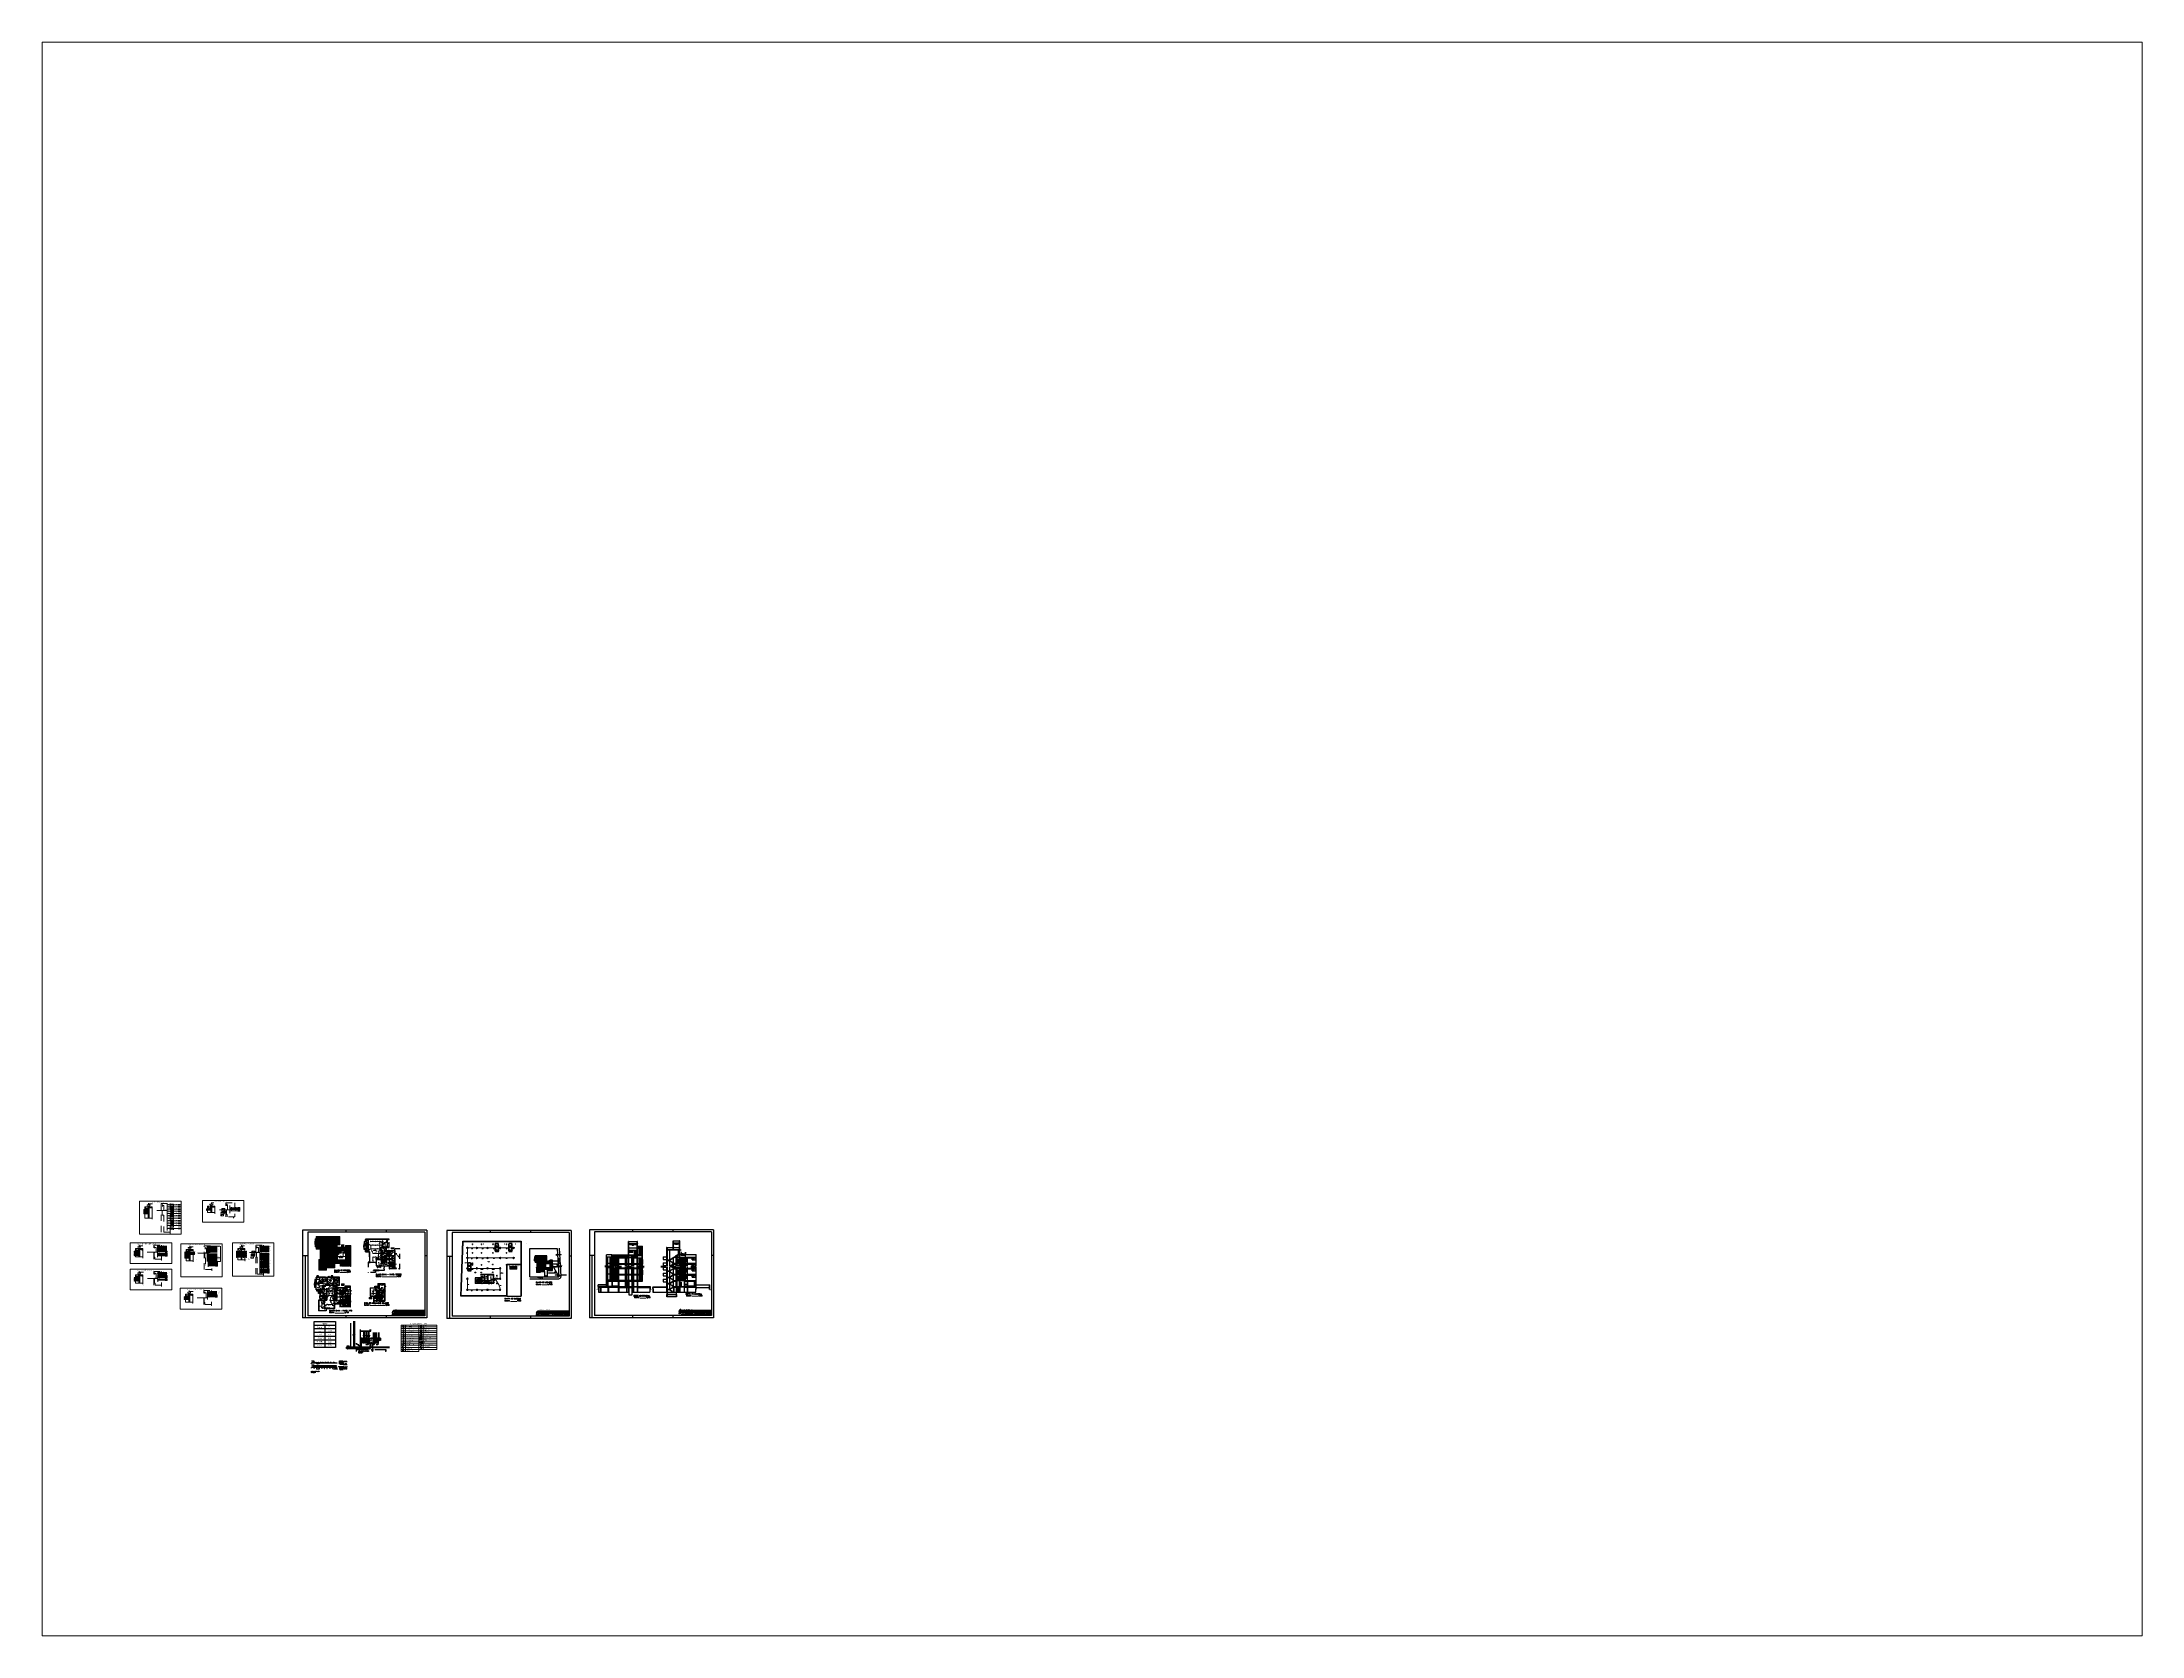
# Paper-space layout 'Layout1' of a CAD drawing. Header units: millimetres. Extents: x 26 to 231, y 20 to 176.
# The model-space entities are those that its viewports show. They can reach past a viewport. Long polylines and large blocks are cut down to what shows.
import ezdxf

# ---------------------------------------------------------------- set-up
doc = ezdxf.new("R2010")
doc.units = ezdxf.units.MM
for name, pattern in [('DASHDOT', [1, 0.5, -0.25, 0, -0.25]), ('DASHED', [0.75, 0.5, -0.25]), ('DASHED2', [0.375, 0.25, -0.125]), ('HIDDEN', [0.375, 0.25, -0.125]), ('HIDDEN2', [4.7625, 3.175, -1.5875]), ('TRACEJADA', [19.05, 12.7, -6.35])]:
    doc.linetypes.add(name, pattern=pattern)
for name, color, linetype in [('Alvenaria', 7, 'Continuous'), ('COTAS', 1, 'Continuous'), ('Esquadrias', 5, 'Continuous'), ('MEDICAO', 4, 'Continuous'), ('MEDICAO-ELETRICA', 7, 'Continuous'), ('Paredebaix', 4, 'Continuous'), ('Piso', 1, 'Continuous'), ('Projeção', 8, 'HIDDEN'), ('SITUACAO', 2, 'Continuous'), ('TEXT_MEDICAO', 2, 'Continuous'), ('Texto', 2, 'Continuous'), ('TEXTO-GERAL', 3, 'Continuous'), ('TITULOS', 6, 'Continuous'), ('Unifilar', 255, 'Continuous'), ('VISTAS', 2, 'Continuous')]:
    doc.layers.add(name, color=color, linetype=linetype)
for name, color, linetype, lineweight in [('ELE - Eletrodutos', 51, 'Continuous', 5), ('ELE - Iluminação', 1, 'Continuous', 5), ('ELE - Interruptores', 1, 'Continuous', 5), ('ELE - Legenda', 1, 'Continuous', 5), ('ELE - Tomadas', 1, 'Continuous', 5)]:
    doc.layers.add(name, color=color, linetype=linetype, lineweight=lineweight)
doc.styles.add('Potencia', font='verdana.ttf', dxfattribs={"height": 0.075})
doc.styles.add('ROMANS', font='ROMANS.SHX', dxfattribs={"height": 0.05})
doc.styles.add('sandra', font='stylu.ttf', dxfattribs={"height": 0.1})
doc.styles.add('STYLE3', font='', dxfattribs={"height": 0.25})
doc.styles.add('STYLE4', font='romans.shx')
doc.styles.get('STYLE3').set_extended_font_data('AvantGarde Bk BT')
doc.dimstyles.new('MEDICAO$0', dxfattribs={"dimtxt": 0.1, "dimasz": 0.05, "dimexe": 0.1, "dimexo": 0.25, "dimgap": 0.05, "dimtad": 1, "dimdec": 4, "dimlfac": 100, "dimdsep": 46, "dimtxsty": 'Standard', "dimblk1": 'DOT', "dimblk2": 'DOT', "dimsah": 1, "dimcen": 2.5, "dimclrd": 1, "dimclre": 1, "dimclrt": 2, "dimadec": 0, "dimazin": 0, "dimtfac": 1, "dimtdec": 4, "dimtmove": 0, "dimatfit": 3, "dimldrblk": 'DOT', "dimfxl": 1, "dimtvp": 1, "dimtolj": 1, "dimtzin": 0, "dimarcsym": 0})
pattern_1 = [(0, (-25.14764, 109.08895), (0, 0.2), []), (90, (-25.14764, 109.08895), (-0.2, 1e-17), [])]
pattern_2 = [(0, (-25.14764, 112.08895), (0, 0.2), []), (90, (-25.14764, 112.08895), (-0.2, 1e-17), [])]
pattern_3 = [(0, (-25.14764, 114.20771), (0, 0.2), []), (90, (-25.14764, 114.20771), (-0.2, 1e-17), [])]
pattern_4 = [(0, (-25.14764, 117.20771), (0, 0.2), []), (90, (-25.14764, 117.20771), (-0.2, 1e-17), [])]
pattern_5 = [(0, (-163.05337, 81.15697), (0, 0.2), [])]

# ---------------------------------------------------------------- blocks, each defined once
blk = doc.blocks.new('CUB1INOX')
for p, q in [((-0.2, 0.4), (-0.2, 0.2)), ((0.1, 0.5), (-0.1, 0.5)), ((-0.1, 0.1), (-0.1, 0.2)), ((-0.1, 0), (-0.1, 0.1)), ((-0.1, 0.1), (-0.1, 0.1)), ((0, 0.3), (0, 0.3)), ((0, 0.2), (0, 0.1)), ((0, 0.1), (0, 0)), ((0, 0.1), (0.1, 0.1)), ((0, 0), (0, 0)), ((0.2, 0.2), (0.2, 0.4))]:
    blk.add_line(p, q)
for centre, radius in [((0, 0.1), 0.0405), ((0, 0.1), 0.032), ((0, 0.3), 0.0271), ((0, 0.3), 0.0171)]:
    blk.add_circle(centre, radius)
for centre, radius, start, end in [((-0.1, 0.4), 0.05, 90, 180), ((-0.1, 0.2), 0.05, 180, 270), ((0, 0.2), 0.0257, 90, 180), ((0, 0), 0.00428, 180, 270), ((0, 0.2), 0.0257, 0, 90), ((0, 0), 0.00428, 270, 360), ((0.1, 0.4), 0.05, 0, 90), ((0.1, 0.2), 0.05, 270, 0)]:
    blk.add_arc(centre, radius, start, end)
blk = doc.blocks.new('carro1')
for p, q in [((-1.6, 0.7), (-1.8, 0.7)), ((-1.7, 0.9), (-1.1, 0.9)), ((-1.6, -0.6), (-1.6, 0.7)), ((-1, 0.6), (-1.4, 0.8)), ((-1.2, 0.8), (-0.5, 0.8)), ((-0.8, 0.7), (-1.2, 0.8)), ((-1.1, 0.9), (0.5, 0.9)), ((-0.8, 0.7), (-0.5, 0.7)), ((-0.5, 0.7), (-0.5, 0.8)), ((-0.4, 0.7), (-0.4, 0.8)), ((-0.4, 0.8), (0.3, 0.8)), ((-0.4, 0.7), (0, 0.7)), ((0, 0.7), (0.3, 0.8)), ((0.1, 0.7), (0.4, 0.8)), ((0.6, 0.3), (0.4, 0.6)), ((0.5, 0.9), (1.8, 0.8)), ((0.6, -0.3), (0.5, 0.1)), ((0.6, 0.7), (1.8, 0.7)), ((0.6, 0.5), (0.7, 0.5)), ((0.6, 0.4), (0.7, 0.4)), ((0.6, 0.4), (0.7, 0.4)), ((0.6, 0.3), (0.7, 0.3)), ((0.6, 0.3), (0.7, 0.3)), ((0.6, 0.2), (0.7, 0.2)), ((0.6, 0.2), (0.7, 0.2)), ((0.6, 0.1), (0.7, 0.1)), ((0.6, 0), (0.7, 0)), ((-1.8, -0.6), (-1.6, -0.6)), ((-1.7, -0.8), (-1.1, -0.8)), ((-1, -0.5), (-1.4, -0.6)), ((-0.8, -0.6), (-1.2, -0.7)), ((-1.2, -0.7), (-0.5, -0.7)), ((-1.1, -0.8), (0.5, -0.8)), ((-0.8, -0.6), (-0.5, -0.6)), ((-0.5, -0.6), (-0.5, -0.7)), ((-0.4, -0.6), (0, -0.6)), ((-0.4, -0.6), (-0.4, -0.7)), ((-0.4, -0.7), (0.3, -0.7)), ((0, -0.6), (0.3, -0.7)), ((0.1, -0.6), (0.4, -0.7)), ((0.5, -0.8), (1.8, -0.7)), ((0.6, 0), (0.7, 0)), ((0.6, -0.1), (0.7, -0.1)), ((0.6, -0.2), (0.7, -0.2)), ((0.6, -0.2), (0.7, -0.2)), ((0.6, -0.3), (0.7, -0.3)), ((0.6, -0.3), (0.7, -0.3)), ((0.6, -0.4), (0.7, -0.4)), ((0.6, -0.6), (1.8, -0.5))]:
    blk.add_line(p, q)
for centre, radius, start, end in [((5.1, 0.1), 7.01, 173.7788, 186.2212), ((-1.7, 0.8), 0.072, 92.2026, 173.7788), ((5.1, 0.1), 6.96, 173.7788, 186.2212), ((0.6, 0.1), 2.08, 160.2127, 199.7873), ((0.3, 0.1), 1.44, 156.4634, 203.5366), ((-1.9, 0.1), 2.08, 342.5077, 17.4923), ((-1.6, 0.1), 2.12, 338.7607, 21.2393), ((-1.5, 0.1), 2.26, 342.7227, 17.2773), ((-1.4, 0.1), 3.31, 346.1775, 13.8225), ((-0.7, 0.1), 2.54, 346.3145, 13.6855), ((-1.4, 0.1), 3.36, 346.1775, 13.8225), ((-1.7, -0.7), 0.072, 186.2212, 267.7974)]:
    blk.add_arc(centre, radius, start, end)
blk = doc.blocks.new('Tomada_130')
at = {"layer": 'ELE - Tomadas'}
blk.add_hatch(color=0, dxfattribs=at).paths.add_polyline_path([(0.2, 0.1), (0.2, 0), (0.4, 0)])
at = {"layer": 'ELE - Tomadas', "color": 0}
for p, q in [((0, 0), (0.4, 0)), ((0.2, 0), (0.2, -0.1)), ((0.2, -0.1), (0.4, 0))]:
    blk.add_line(p, q, dxfattribs=at)
at = {"layer": 'ELE - Tomadas'}
for p, q in [((0.2, 0), (0.2, 0.1)), ((0.2, 0.1), (0.4, 0))]:
    blk.add_line(p, q, dxfattribs=at)
blk = doc.blocks.new('Tomada_200')
at = {"layer": 'ELE - Tomadas'}
h = blk.add_hatch(color=0, dxfattribs=at)
h.paths.add_polyline_path([(0.4, 0), (0.2, 0.1), (0.2, 0)])
h.paths.add_polyline_path([(0.4, 0), (0.2, 0), (0.2, -0.1)])
at = {"layer": 'ELE - Tomadas', "color": 0}
blk.add_line((0, 0), (0.4, 0), dxfattribs=at)
at = {"layer": 'ELE - Tomadas'}
for p, q in [((0.2, 0), (0.2, 0.1)), ((0.2, 0.1), (0.4, 0)), ((0.2, 0), (0.2, -0.1)), ((0.2, -0.1), (0.4, 0))]:
    blk.add_line(p, q, dxfattribs=at)
blk = doc.blocks.new('Tomada_30')
at = {"layer": 'ELE - Tomadas', "color": 0}
for p, q in [((0, 0), (0.2, 0)), ((0.2, 0), (0.2, 0.1)), ((0.2, 0.1), (0.4, 0)), ((0.2, 0), (0.2, -0.1)), ((0.2, -0.1), (0.4, 0))]:
    blk.add_line(p, q, dxfattribs=at)
blk = doc.blocks.new('Inter_1secao')
at = {"layer": 'ELE - Tomadas', "color": 0}
blk.add_line((0, 0), (0.2, 0), dxfattribs=at)
blk.add_circle((0.3, 0), 0.0926, dxfattribs=at)
blk = doc.blocks.new('Inter_thee-way')
at = {"layer": 'ELE - Tomadas'}
blk.add_hatch(color=0, dxfattribs=at).paths.add_polyline_path([(0.39, 0, 1), (0.21, 0, 1)])
at = {"layer": 'ELE - Tomadas', "color": 0}
blk.add_line((0, 0), (0.2, 0), dxfattribs=at)
at = {"layer": 'ELE - Tomadas'}
blk.add_circle((0.3, 0), 0.0926, dxfattribs=at)
blk = doc.blocks.new('CM-2-EF')
at = {"layer": 'MEDICAO'}
for points in [[(0, 0), (0, 0.46), (0.34, 0.46), (0.34, 0)], [(0.06, 0.19), (0.06, 0.26), (0.09, 0.26), (0.09, 0.19)], [(0.31, 0.42), (0.31, 0.3), (0.19, 0.3), (0.19, 0.42)]]:
    blk.add_lwpolyline(points, close=True, dxfattribs=at)
for centre, radius in [((0.26, 0.04), 0.0158), ((0.26, 0.05), 0.00145), ((0.26, 0.03), 0.00145)]:
    blk.add_circle(centre, radius, dxfattribs=at)
blk = doc.blocks.new('CM-10-EF')
at = {"layer": 'MEDICAO'}
for p, q in [((0.18, 0.95), (0.18, 0.94)), ((0.18, 0.94), (0.41, 0.94)), ((0.18, 0.91), (0.18, 0.89)), ((0.18, 0.89), (0.41, 0.89)), ((0.18, 0.86), (0.18, 0.85)), ((0.18, 0.85), (0.41, 0.85)), ((0.18, 0.15), (0.18, 0.14)), ((0.18, 0.14), (0.41, 0.14)), ((0.18, 0.11), (0.18, 0.09)), ((0.18, 0.09), (0.41, 0.09)), ((0.18, 0.06), (0.18, 0.05)), ((0.18, 0.05), (0.41, 0.05)), ((0.39, 0.97), (0.19, 0.97)), ((0.39, 0.92), (0.19, 0.92)), ((0.39, 0.88), (0.19, 0.88)), ((0.39, 0.17), (0.19, 0.17)), ((0.39, 0.12), (0.19, 0.12)), ((0.39, 0.08), (0.19, 0.08)), ((0.41, 0.94), (0.41, 0.95)), ((0.41, 0.89), (0.41, 0.91)), ((0.41, 0.85), (0.41, 0.86)), ((0.41, 0.14), (0.41, 0.15)), ((0.41, 0.09), (0.41, 0.11)), ((0.41, 0.05), (0.41, 0.06))]:
    blk.add_line(p, q, dxfattribs=at)
blk.add_lwpolyline([(0, 0), (0, 1), (0.6, 1), (0.6, 0)], close=True, dxfattribs=at)
blk.add_circle((0.04, 0.53), 0.0197, dxfattribs=at)
for centre, start, end in [((0.19, 0.95), 90, 180), ((0.19, 0.91), 90, 180), ((0.19, 0.86), 90, 180), ((0.19, 0.15), 90, 180), ((0.19, 0.11), 90, 180), ((0.19, 0.06), 90, 180), ((0.39, 0.95), 0, 90), ((0.39, 0.91), 0, 90), ((0.39, 0.86), 0, 90), ((0.39, 0.15), 0, 90), ((0.39, 0.11), 0, 90), ((0.39, 0.06), 0, 90)]:
    blk.add_arc(centre, 0.015, start, end, dxfattribs=at)
blk = doc.blocks.new('_DOT')
at = {"color": 0, "linetype": 'ByBlock'}
blk.add_line((-0.5, 0), (-1, 0), dxfattribs=at)
at = {"color": 0, "linetype": 'ByBlock', "const_width": 0.5}
blk.add_lwpolyline([(-0.25, 0, 1), (0.25, 0, 1)], format="xyb", close=True, dxfattribs=at)
blk = doc.blocks.new('*D29')
at = {"layer": 'COTAS', "color": 1, "lineweight": -2, "transparency": 16777216}
for p, q in [((289, 854.6), (288.7, 854.6)), ((288.8, 850.4), (288.8, 854.6)), ((288.6, 850.4), (288.9, 850.4))]:
    blk.add_line(p, q, dxfattribs=at)
at = {"layer": 'Defpoints', "color": 0, "transparency": 16777216}
for p in [(288.8, 854.6), (289.3, 854.6), (288.4, 850.4)]:
    blk.add_point(p, dxfattribs=at)
at = {"layer": 'COTAS', "color": 1, "lineweight": -2, "transparency": 16777216, "xscale": 0.05, "yscale": 0.05, "zscale": 0.05}
for p, rotation in [((288.8, 854.6), 90), ((288.8, 850.4), 270)]:
    blk.add_blockref('_DOT', p, dxfattribs=dict(at, rotation=rotation))
at = {"layer": 'COTAS', "color": 2, "transparency": 16777216, "insert": (288.7, 852.5), "char_height": 0.1, "attachment_point": 5, "rotation": 90}
blk.add_mtext('\\A1;{170}', dxfattribs=at)

msp = doc.modelspace()

# ---------------------------------------------------------------- hatches: boundary and pattern name
at = {"layer": 'ELE - Legenda', "lineweight": 100}
msp.add_hatch(color=1, dxfattribs=at).paths.add_polyline_path([(280.8445368, 874.9330035, 1), (280.8733368, 874.9330035, 1)])
at = {"layer": 'ELE - Legenda', "linetype": 'Continuous'}
msp.add_hatch(color=1, dxfattribs=at).paths.add_polyline_path([(308.6419375, 860.4688886), (308.6419375, 860.3321814), (309.0520592, 860.3321814)])
at = {"layer": 'ELE - Legenda'}
h = msp.add_hatch(color=1, dxfattribs=at)
h.dxf.hatch_style = 1
h.paths.add_polyline_path([(309.2002919, 854.6843028, 1), (308.947092, 854.6843028)])
at = {"layer": 'ELE - Tomadas', "linetype": 'Continuous'}
for points in [[(298.332156, 895.5151241), (298.182396, 895.5151241), (298.182396, 895.0658441)], [(301.4431323, 895.8216866), (301.4431323, 895.6719266), (301.8924123, 895.6719266)], [(276.3647247, 879.8519801), (276.3647247, 879.7022201), (276.8140047, 879.7022201)], [(296.0427903, 876.0670555), (295.8930303, 876.0670555), (295.8930303, 875.6177755)], [(300.0177904, 877.9141438), (299.8680304, 877.9141438), (299.8680304, 877.4648638)], [(352.1225971, 883.3498453), (351.9728371, 883.3498453), (351.9728371, 882.9005653)]]:
    msp.add_hatch(color=1, dxfattribs=at).paths.add_polyline_path(points)
at = {"layer": 'ELE - Tomadas', "lineweight": 100}
for points in [[(276.3230062, 876.6699946, 1), (276.3363014, 876.6699946, 1)], [(283.3657984, 878.584623, 1), (283.3790935, 878.584623, 1)], [(276.3002862, 871.4722476, 1), (276.3290862, 871.4722476, 1)], [(317.9257125, 852.6079321, 1), (318.0000604, 852.6079321, 1)]]:
    msp.add_hatch(color=1, dxfattribs=at).paths.add_polyline_path(points)
at = {"layer": 'ELE - Tomadas'}
h = msp.add_hatch(dxfattribs=at)
h.set_pattern_fill('ANGLE', color=1, style=0)
h.set_pattern_definition([(0, (0.02, -0.005), (0, 6.985), [5.08, -1.905]), (90, (0.02, -0.005), (-6.985, 4e-16), [5.08, -1.905])])
h.paths.add_polyline_path([(280.3193065, 880.2912191, 1), (280.3290851, 880.2912191, 1)])
at = {"layer": 'MEDICAO'}
h = msp.add_hatch(dxfattribs=at)
h.set_pattern_fill('ANGLE', color=256)
h.set_pattern_definition([(0, (1.844, 0), (0, 6.985), [5.08, -1.905]), (90, (1.844, 0), (-6.985, 4e-16), [5.08, -1.905])])
h.paths.add_polyline_path([(379.8995495, 886.6556043, 1), (379.9463194, 886.6556043, 1)])
h = msp.add_hatch(dxfattribs=at)
h.set_pattern_fill('AR-CONC', color=3, scale=0.0015)
h.set_pattern_definition([(50, (26.12554, -19.1381), (0.273277003, -0.02390863), [0.028575, -0.314325]), (355, (26.12554, -19.1381), (-0.05286513, 0.28658527), [0.02286, -0.25146088]), (100.451445, (26.14831, -19.1401), (0.22041187, 0.26267663), [0.02428501, -0.26713537]), (46.1842, (26.12554, -19.0619), (0.40661856, -0.06306349), [0.0428625, -0.4714875]), (96.63556, (26.15943, -19.06716), (0.3561062, 0.37113919), [0.03642753, -0.40070341]), (351.18415, (26.12554, -19.0619), (0.3561062, 0.37113919), [0.03428995, -0.3771896]), (21, (26.16364, -19.08095), (0.227421587, -0.1533978), [0.028575, -0.314325]), (326, (26.16364, -19.08095), (0.09270304, 0.27628195), [0.02286, -0.25146]), (71.451445, (26.1826, -19.09374), (0.32012463, 0.12288415), [0.02428501, -0.26713491]), (37.5, (26.12554, -19.138105), (0.004632905, 0.126832558), [0, -0.248412, 0, -0.25527, 0, -0.2524125]), (7.5, (26.12554, -19.1381), (0.100229494, 0.150270862), [0, -0.145542, 0, -0.242697, 0, -0.0962025]), (327.5, (26.04058, -19.1381), (0.203385893, -0.008593116), [0, -0.09525, 0, -0.29718, 0, -0.394335]), (317.5, (26.00248, -19.1381), (0.222193772, 0.038139737), [0, -0.123825, 0, -0.197358, 0, -0.280035])])
h.paths.add_polyline_path([(265.9756223, 841.3515353), (266.4116096, 841.3515353), (266.4116096, 841.2165984), (276.9079898, 841.2165984), (276.9079898, 841.3822029), (265.5703383, 841.3822029), (265.5703383, 841.2288653), (265.9756223, 841.2288653)])
h = msp.add_hatch(dxfattribs=at)
h.set_pattern_fill('AR-CONC', color=3, scale=0.001)
h.set_pattern_definition([(50, (26.12554, -19.1381), (0.18218467, -0.015939086), [0.01905, -0.20955]), (355, (26.12554, -19.1381), (-0.03524342, 0.191056845), [0.01524, -0.167640584]), (100.451445, (26.14072, -19.13943), (0.146941247, 0.175117752), [0.01619001, -0.178090245]), (46.1842, (26.12554, -19.0873), (0.27107904, -0.04204233), [0.028575, -0.314325]), (96.635558, (26.14813, -19.0908), (0.237404134, 0.247426125), [0.02428502, -0.26713561]), (351.18415, (26.12554, -19.0873), (0.23740413, 0.247426125), [0.02285997, -0.25145973]), (21, (26.15094, -19.1), (0.151614391, -0.102265198), [0.01905, -0.20955]), (326, (26.15094, -19.1), (0.06180203, 0.184187966), [0.01524, -0.16764]), (71.451445, (26.16358, -19.10853), (0.21341642, 0.08192277), [0.01619001, -0.178089938]), (37.5, (26.12554, -19.138105), (0.0030886033, 0.084555039), [0, -0.165608, 0, -0.17018, 0, -0.168275]), (7.5, (26.12554, -19.138105), (0.0668196625, 0.100180575), [0, -0.097028, 0, -0.161798, 0, -0.064135]), (327.5, (26.0689, -19.138105), (0.135590595, -0.005728744), [0, -0.0635, 0, -0.19812, 0, -0.26289]), (317.5, (26.0435, -19.1381), (0.148129181, 0.025426491), [0, -0.08255, 0, -0.131572, 0, -0.18669])])
h.paths.add_polyline_path([(266.4116096, 840.9465729), (266.3557237, 840.9465729), (266.2388931, 840.9473399), (266.2388931, 841.012307), (266.1968343, 841.012307), (266.1968343, 840.9473399), (266.0525285, 840.9473399), (265.9756223, 840.9473399), (265.9756223, 840.8669885), (266.4116096, 840.8669885)])
h = msp.add_hatch(dxfattribs=at)
h.set_pattern_fill('JIS_LC_20A', color=3, scale=0.0023)
h.set_pattern_definition([(45, (-0.29356, -3.818235), (-0.032526912, 0.032526912), []), (45, (-0.29126, -3.818235), (-0.032526912, 0.032526912), [])])
h.paths.add_polyline_path([(278.4837121, 841.0616261), (277.9172132, 841.0616261), (277.9172132, 840.9146337), (278.3439266, 840.9146337), (278.3439266, 839.6064001), (278.4837121, 839.6064001)])
h.paths.add_polyline_path([(280.0460714, 840.8965085), (280.3800714, 840.8965085), (280.3800714, 841.0525299), (279.8805362, 841.0525299), (279.8805362, 840.6480519), (280.0460714, 840.6480519)])
h.paths.add_polyline_path([(280.0460714, 840.6480519), (279.8805362, 840.6480519), (279.8805362, 840.0925408), (280.0460714, 840.0925408)])
h.paths.add_polyline_path([(280.0460714, 840.0925408), (279.8805362, 840.0925408), (279.8805362, 839.5919494), (280.0460714, 839.5919494)])
h = msp.add_hatch(dxfattribs=at)
h.set_pattern_fill('AR-SAND', color=3, scale=0.0023)
h.set_pattern_definition([(37.5, (-0.29356, -3.818235), (-0.003680072, 0.112565045), [0, -0.0887984, 0, -0.099314, 0, -0.0949325]), (7.5, (-0.29356, -3.81824), (0.103390355, 0.164869773), [0, -0.0479044, 0, -0.0800354, 0, -0.0306705]), (327.5, (-0.36542, -3.81824), (0.181928245, 0.000330552), [0, -0.02921, 0, -0.105156, 0, -0.137287]), (317.5, (-0.36542, -3.81824), (0.175617984, 0.051273744), [0, -0.014605, 0, -0.0689356, 0, -0.078867])])
h.paths.add_polyline_path([(279.1563313, 839.7052364), (278.9121541, 839.7052364, -0.051455286), (278.777465, 839.5677786), (279.1563313, 839.5677786)])
h.paths.add_polyline_path([(278.9121541, 839.7052364), (278.6382122, 839.7052364), (278.6382122, 839.6064001), (278.6382122, 839.5677786), (278.777465, 839.5677786, 0.051455286)])
h.paths.add_polyline_path([(279.467741, 839.7052364), (279.2078307, 839.7052364), (279.2078307, 839.5677786), (279.6028357, 839.5677786, -0.0506730338)])
h.paths.add_polyline_path([(279.7259112, 839.7052364), (279.467741, 839.7052364, 0.0506730338), (279.6028357, 839.5677786), (279.7259112, 839.5677786), (279.7259112, 839.5919494)])
at = {"layer": 'Paredebaix'}
h = msp.add_hatch(dxfattribs=at)
h.set_pattern_fill('_USER,_O', color=256, scale=0.2, pattern_type=0)
h.set_pattern_definition([(0, (-25.14764, 109.08895), (0, 0.2), [])])
h.paths.add_polyline_path([(412.0395789, 881.8633987), (411.9195789, 881.8633987), (411.9195789, 879.8133987), (411.9195789, 879.2633987), (412.0395789, 879.2633987)])
at = {"layer": 'Piso'}
h = msp.add_hatch(dxfattribs=at)
h.set_pattern_fill('_USER,_O', color=256, scale=0.2, pattern_type=0)
h.set_pattern_definition(pattern_5)
h.paths.add_polyline_path([(271.9253706, 902.9321501), (271.2953706, 902.9321501), (267.4753706, 902.9321501), (267.4753706, 901.7821501), (266.8767711, 901.7821501), (266.7759201, 900.2021501), (266.8859182, 898.4788453), (267.4753706, 898.4748588), (267.4753706, 897.4521501), (269.3253706, 897.4521501), (269.3253706, 891.9021501), (268.7253706, 891.9021501), (268.7253706, 887.3421501), (271.7753706, 887.3421501), (271.7753706, 888.4621501), (271.9253706, 888.4621501)])
h.paths.add_polyline_path([(270.1770668, 896.1752285), (270.605782, 895.6971501), (270.1770668, 895.2190716)], flags=16)
h = msp.add_hatch(dxfattribs=at)
h.set_pattern_fill('_USER,_O', color=256, scale=0.2, pattern_type=0)
h.set_pattern_definition(pattern_5)
h.paths.add_polyline_path([(276.9753706, 897.8821501), (276.9753706, 899.4821501), (278.1753706, 899.4821501), (278.1753706, 902.9321501), (272.4253706, 902.9321501), (272.4253706, 888.4621501), (275.8753706, 888.4621501), (275.8753706, 890.6621501), (278.4753706, 890.6621501), (278.4753706, 890.8925603), (276.9253706, 890.8925603), (276.9253706, 895.4821501), (278.2753706, 895.4821501), (278.2753706, 897.8821501)])
h.paths.add_polyline_path([(274.5837132, 896.2148422), (274.5837132, 895.2586853), (274.154998, 895.7367638)], flags=16)
h = msp.add_hatch(dxfattribs=at)
h.set_pattern_fill('_USER,_O', color=256, scale=0.2, angle=90, pattern_type=0)
h.set_pattern_definition([(90, (-163.05337, 81.15697), (-0.2, 1e-17), [])])
h.paths.add_polyline_path([(280.4753706, 896.3521501), (280.4753706, 897.4321501), (281.1003706, 897.4321501), (281.1003706, 897.8821501), (278.7253706, 897.8821501), (278.7253706, 895.4821501), (278.8753706, 895.4821501), (278.8753706, 896.3521501)])
h.paths.add_polyline_path([(279.2916243, 897.0624814), (279.7697028, 897.4911966), (280.2477812, 897.0624814)], flags=16)
h.paths.add_polyline_path([(281.2753706, 897.8821501), (281.2003706, 897.8821501), (281.2003706, 897.4321501), (281.2753706, 897.4321501)])
h = msp.add_hatch(dxfattribs=at)
h.set_pattern_fill('_USER,_O', color=256, scale=0.2, pattern_type=0)
h.set_pattern_definition(pattern_5)
h.paths.add_polyline_path([(280.9253706, 895.4821501), (281.1003706, 895.4821501), (281.1003706, 896.1661749), (281.007524, 896.0626377), (281.007524, 896.5698492), (281.1003706, 896.4663121), (281.1003706, 896.9821501), (280.9253706, 896.9821501)])
h.paths.add_polyline_path([(281.1003706, 896.4663121), (281.2003706, 896.3547979), (281.2003706, 896.9821501), (281.1003706, 896.9821501)])
h.paths.add_polyline_path([(281.2003706, 896.2776891), (281.1003706, 896.1661749), (281.1003706, 895.4821501), (281.2003706, 895.4821501)])
h.paths.add_polyline_path([(281.2753706, 896.9821501), (281.2003706, 896.9821501), (281.2003706, 896.3547979), (281.2349441, 896.3162435), (281.2003706, 896.2776891), (281.2003706, 895.4821501), (281.2753706, 895.4821501)])
h = msp.add_hatch(dxfattribs=at)
h.set_pattern_fill('_USER,_O', color=256, scale=0.2, pattern_type=0)
h.set_pattern_definition(pattern_5)
h.paths.add_polyline_path([(283.4253706, 898.6321501), (281.6003706, 898.6321501), (281.6003706, 897.4321501), (283.4253706, 897.4321501)])
h.paths.add_polyline_path([(282.6475173, 897.5722787), (282.2188021, 898.0503572), (282.6475173, 898.5284356)], flags=16)
h.paths.add_polyline_path([(281.4753706, 897.4321501), (281.5003706, 897.4321501), (281.5003706, 898.6321501), (281.4753706, 898.6321501)])
h = msp.add_hatch(dxfattribs=at)
h.set_pattern_fill('_USER,_O', color=256, scale=0.2, pattern_type=0)
h.set_pattern_definition(pattern_5)
h.paths.add_polyline_path([(283.4253706, 896.9821501), (281.6003706, 896.9821501), (281.6003706, 889.4321501), (283.4253706, 889.4321501)])
h.paths.add_polyline_path([(282.6040858, 893.7141357), (282.6040858, 892.7579788), (282.1753706, 893.2360573)], flags=16)
h = msp.add_hatch(dxfattribs=at)
h.set_pattern_fill('_USER,_O', color=256, scale=0.2, double=1, pattern_type=0)
h.set_pattern_definition([(0, (-25.14764, 108.20771), (0, 0.2), []), (90, (-25.14764, 108.20771), (-0.2, 1e-17), [])])
h.paths.add_polyline_path([(423.1688284, 897.5821558), (421.7845789, 897.5821558), (421.7845789, 894.5821558), (421.918917, 894.5821558), (421.918917, 894.6037369, -0.4529698611), (421.936599, 894.6203885), (421.9577161, 894.6203885, 0.2286060689), (421.9800685, 894.6419398), (421.9800685, 894.7610594, 0.0578386426), (421.9637679, 894.8137152, -0.1464857469), (421.8720039, 894.9442237, -0.6396240427), (421.8899798, 894.9621558), (422.2165305, 894.9621558, -0.6396240427), (422.2345064, 894.9442237, -0.1464857469), (422.1427424, 894.8137152, 0.0578386426), (422.1264419, 894.7610594), (422.1264419, 894.6419398, 0.2286060689), (422.1487943, 894.6203885), (422.1699113, 894.6203885, -0.4529698611), (422.1875933, 894.6037369), (422.1875933, 894.5821558), (423.1688284, 894.5821558)])
h.paths.add_polyline_path([(421.9200965, 894.8321558, -1), (421.8864138, 894.8321558, -1)], flags=16)
h = msp.add_hatch(dxfattribs=at)
h.set_pattern_fill('_USER,_O', color=256, scale=0.2, pattern_type=0)
h.set_pattern_definition(pattern_5)
h.paths.add_polyline_path([(277.3753706, 891.7121501), (277.3753706, 891.3425603), (278.9253706, 891.3425603), (278.9253706, 889.4321501), (281.1003706, 889.4321501), (281.1003706, 891.7121501)])
h.paths.add_polyline_path([(279.9794565, 891.0512771), (280.4081717, 890.5731987), (279.9794565, 890.0951202)], flags=16)
h.paths.add_polyline_path([(281.2003706, 889.4321501), (281.2753706, 889.4321501), (281.2753706, 891.7121501), (281.2003706, 891.7121501)])
h = msp.add_hatch(dxfattribs=at)
h.set_pattern_fill('LINE', color=256, scale=0.1, angle=45, style=0)
h.set_pattern_definition([(45, (118.7405, 461.27856), (-0.2245064, 0.2245064), [])])
h.paths.add_polyline_path([(372.8834866, 888.5189465), (372.5834866, 888.5189465), (372.5834866, 885.9389465), (374.4084866, 885.9389465), (374.4084866, 886.4989465), (376.4584866, 886.4989465), (376.4584866, 887.5989465), (377.6834866, 887.5989465), (377.6834866, 887.0089465), (377.6834866, 886.9089465), (377.7584866, 886.9089465), (377.7584866, 886.9839465), (378.0084866, 886.9839465), (378.0084866, 886.9589465), (379.9084866, 886.9589465), (379.9084866, 886.9839465), (380.1584866, 886.9839465), (380.1584866, 886.8839465), (380.2334866, 886.8839465), (380.2334866, 891.8839465), (378.9584866, 891.8839465), (378.9584866, 891.5089465), (377.6584866, 891.5089465), (377.0084866, 891.5089465), (377.0084866, 892.0089465), (377.6084866, 892.0089465), (377.6084866, 892.0839465), (377.6084866, 894.0189465), (371.9584866, 894.0189465), (371.9584866, 893.4589465), (371.6834866, 893.4589465), (371.6234866, 892.5189465), (371.6873164, 891.5189465), (371.9584866, 891.5189465), (371.9584866, 890.9939465), (372.8834866, 890.9939465)])
h.paths.add_polyline_path([(376.9084866, 890.0839465), (379.0084866, 890.0839465), (379.0084866, 888.3489465), (376.9084866, 888.3489465)], flags=16)
h = msp.add_hatch(dxfattribs=at)
h.set_pattern_fill('_USER', color=256, scale=0.2, style=0, double=1, pattern_type=0)
h.set_pattern_definition(pattern_4)
h.paths.add_polyline_path([(409.6645789, 890.3821558), (410.5445789, 890.3821558), (410.5445789, 892.9821558), (408.7645789, 892.9821558), (408.7645789, 892.1821558), (408.7645789, 891.1321558), (409.3145789, 891.1321558), (409.3145789, 891.1021558), (409.2645789, 891.1021558), (409.2645789, 890.453171), (409.1645789, 890.453171), (409.1645789, 890.3821558), (409.6145789, 890.3821558), (409.6145789, 892.1821558), (409.6645789, 892.1821558)])
h = msp.add_hatch(dxfattribs=at)
h.set_pattern_fill('_USER', color=256, scale=0.2, style=0, double=1, pattern_type=0)
h.set_pattern_definition(pattern_3)
h.paths.add_polyline_path([(409.6145789, 887.8544499), (409.2645789, 887.8544499), (409.2645789, 887.453171), (409.1645789, 887.453171), (409.1645789, 887.3821558), (409.6145789, 887.3821558)])
h.paths.add_polyline_path([(410.5445789, 887.8544499), (409.6645789, 887.8544499), (409.6645789, 887.3821558), (410.5445789, 887.3821558)])
h.paths.add_polyline_path([(409.6645789, 889.0855722), (410.5445789, 889.0855722), (410.5445789, 889.9821558), (408.7645789, 889.9821558), (408.7645789, 889.0855722), (409.6145789, 889.0855722), (409.6145789, 889.1821558), (409.6645789, 889.1821558)])
h = msp.add_hatch(dxfattribs=at)
h.set_pattern_fill('_USER', color=256, scale=0.2, style=0, double=1, pattern_type=0)
h.set_pattern_definition(pattern_2)
h.paths.add_polyline_path([(409.6645789, 885.2633987), (410.5445789, 885.2633987), (410.5445789, 887.8633987), (408.7645789, 887.8633987), (408.7645789, 887.0633987), (408.7645789, 886.0133987), (409.3145789, 886.0133987), (409.3145789, 885.9833987), (409.2645789, 885.9833987), (409.2645789, 885.3344138), (409.1645789, 885.3344138), (409.1645789, 885.2633987), (409.6145789, 885.2633987), (409.6145789, 887.0633987), (409.6645789, 887.0633987)])
h = msp.add_hatch(dxfattribs=at)
h.set_pattern_fill('_USER', color=256, scale=0.2, style=0, double=1, pattern_type=0)
h.set_pattern_definition(pattern_1)
h.paths.add_polyline_path([(409.6645789, 882.2633987), (410.5445789, 882.2633987), (410.5445789, 884.8633987), (408.7645789, 884.8633987), (408.7645789, 884.0633987), (408.7645789, 883.0133987), (409.3145789, 883.0133987), (409.3145789, 882.9833987), (409.2645789, 882.9833987), (409.2645789, 882.3344138), (409.1645789, 882.3344138), (409.1645789, 882.2633987), (409.6145789, 882.2633987), (409.6145789, 884.0633987), (409.6645789, 884.0633987)])
h = msp.add_hatch(dxfattribs=at)
h.set_pattern_fill('_USER,_O', color=256, scale=0.2, double=1, pattern_type=0)
h.set_pattern_definition(pattern_4)
h.paths.add_polyline_path([(422.2262236, 890.7621558, -0.4135000527), (422.2345064, 890.7442237, -0.1464857469), (422.1427424, 890.6137152, 0.0578386427), (422.1264419, 890.5610594), (422.1264419, 890.4419398, 0.2286060689), (422.1487943, 890.4203885), (422.1699113, 890.4203885, -0.4529698611), (422.1875933, 890.4037369), (422.1875933, 890.3821558), (423.1645789, 890.3821558), (423.1645789, 892.1821558), (423.1645789, 892.9821558), (421.7845789, 892.9821558), (421.7845789, 890.3821558), (421.918917, 890.3821558), (421.918917, 890.4037369, -0.4529698611), (421.936599, 890.4203885), (421.9577161, 890.4203885, 0.2286060689), (421.9800685, 890.4419398), (421.9800685, 890.5610594, 0.0578386427), (421.9637679, 890.6137152, -0.1464857469), (421.8720039, 890.7442237, -0.4135000527), (421.8802867, 890.7621558)])
edge = h.paths.add_edge_path()
edge.add_line((422.2347805, 890.7450497), (422.2345064, 890.7442237))
edge.add_arc((422.2213771, 890.7490382), 0.0139843, 339.8618880209, 343.4281831357)
edge = h.paths.add_edge_path()
edge.add_line((421.918917, 890.4037369), (421.918917, 890.4048754))
edge.add_arc((421.9350626, 890.4043061), 0.0161556, 177.9807489097, 182.0192510899)
edge = h.paths.add_edge_path()
edge.add_line((422.1875933, 890.4048754), (422.1875933, 890.4037369))
edge.add_arc((422.1714477, 890.4043061), 0.0161556, 357.9807489109, 362.0192510831)
edge = h.paths.add_edge_path()
edge.add_line((421.9335262, 890.4203885), (421.936599, 890.4203885))
edge.add_arc((421.9350626, 890.4043061), 0.0161556, 84.5428768661, 95.4571231337)
edge = h.paths.add_edge_path()
edge.add_line((422.1699113, 890.4203885), (422.1729841, 890.4203885))
edge.add_arc((422.1714477, 890.4043061), 0.0161556, 84.5428768666, 95.4571231332)
edge = h.paths.add_edge_path()
edge.add_arc((422.1358388, 890.832218), 0.278122, 198.265320194, 198.4446086435)
edge.add_arc((421.8851333, 890.7490382), 0.0139843, 196.5718168726, 200.1381119791, ccw=False)
h = msp.add_hatch(dxfattribs=at)
h.set_pattern_fill('_USER,_O', color=256, scale=0.2, double=1, pattern_type=0)
h.set_pattern_definition(pattern_3)
edge = h.paths.add_edge_path()
edge.add_line((422.2347805, 887.7450497), (422.2345064, 887.7442237))
edge.add_arc((422.2213771, 887.7490382), 0.0139843, 339.8618880209, 343.4281831357)
edge = h.paths.add_edge_path()
edge.add_line((421.918917, 887.4037369), (421.918917, 887.4048754))
edge.add_arc((421.9350626, 887.4043061), 0.0161556, 177.9807489097, 182.0192510899)
edge = h.paths.add_edge_path()
edge.add_line((422.1875933, 887.4048754), (422.1875933, 887.4037369))
edge.add_arc((422.1714477, 887.4043061), 0.0161556, 357.9807489109, 362.0192510831)
edge = h.paths.add_edge_path()
edge.add_line((421.9335262, 887.4203885), (421.936599, 887.4203885))
edge.add_arc((421.9350626, 887.4043061), 0.0161556, 84.5428768661, 95.4571231337)
edge = h.paths.add_edge_path()
edge.add_line((422.1699113, 887.4203885), (422.1729841, 887.4203885))
edge.add_arc((422.1714477, 887.4043061), 0.0161556, 84.5428768666, 95.4571231332)
edge = h.paths.add_edge_path()
edge.add_arc((422.1358388, 887.832218), 0.278122, 198.265320194, 198.4446086435)
edge.add_arc((421.8851333, 887.7490382), 0.0139843, 196.5718168726, 200.1381119791, ccw=False)
edge = h.paths.add_edge_path()
edge.add_line((423.1645789, 887.8544499), (421.7845789, 887.8544499))
edge.add_line((421.7845789, 887.8544499), (421.7845789, 887.3821558))
edge.add_line((421.7845789, 887.3821558), (421.918917, 887.3821558))
edge.add_line((421.918917, 887.3821558), (421.918917, 887.4037369))
edge.add_arc((421.9350626, 887.4043061), 0.0161556, 84.542876866, 182.0192510903, ccw=False)
edge.add_line((421.936599, 887.4203885), (421.9577161, 887.4203885))
edge.add_arc((421.9465558, 887.4543309), 0.03573, 288.2008081979, 339.7083591904)
edge.add_line((421.9800685, 887.4419398), (421.9800685, 887.5610594))
edge.add_arc((421.7450816, 887.517166), 0.2390512, 10.5804013822, 23.8212900443)
edge.add_arc((422.1358388, 887.832218), 0.278122, 198.4446086435, 231.7795833236, ccw=False)
edge.add_arc((421.8851333, 887.7490382), 0.0139843, 110.2777239718, 200.1381119791, ccw=False)
edge.add_line((421.8802867, 887.7621558), (422.2262236, 887.7621558))
edge.add_arc((422.2213771, 887.7490382), 0.0139843, -20.1381119791, 69.7222760282, ccw=False)
edge.add_arc((421.9706716, 887.832218), 0.278122, 308.2204166765, 341.5553913565, ccw=False)
edge.add_arc((422.3614287, 887.517166), 0.2390512, 156.1787099556, 169.4195986178)
edge.add_line((422.1264419, 887.5610594), (422.1264419, 887.4419398))
edge.add_arc((422.1599545, 887.4543309), 0.03573, 200.2916408096, 251.7991918021)
edge.add_line((422.1487943, 887.4203885), (422.1699113, 887.4203885))
edge.add_arc((422.1714477, 887.4043061), 0.0161556, -2.0192510891, 95.4571231332, ccw=False)
edge.add_line((422.1875933, 887.4037369), (422.1875933, 887.3821558))
edge.add_line((422.1875933, 887.3821558), (423.1645789, 887.3821558))
edge.add_line((423.1645789, 887.3821558), (423.1645789, 887.8544499))
h.paths.add_polyline_path([(421.7845789, 889.0855722), (423.1645789, 889.0855722), (423.1645789, 889.9821558), (421.7845789, 889.9821558)])
h = msp.add_hatch(dxfattribs=at)
h.set_pattern_fill('_USER,_O', color=256, scale=0.2, double=1, pattern_type=0)
h.set_pattern_definition(pattern_2)
h.paths.add_polyline_path([(422.2262236, 885.6433987, -0.4135000527), (422.2345064, 885.6254665, -0.1464857469), (422.1427424, 885.4949581, 0.0578386427), (422.1264419, 885.4423022), (422.1264419, 885.3231826, 0.2286060689), (422.1487943, 885.3016313), (422.1699113, 885.3016313, -0.4529698611), (422.1875933, 885.2849797), (422.1875933, 885.2633987), (423.1645789, 885.2633987), (423.1645789, 887.0633987), (423.1645789, 887.8633987), (421.7845789, 887.8633987), (421.7845789, 885.2633987), (421.918917, 885.2633987), (421.918917, 885.2849797, -0.4529698611), (421.936599, 885.3016313), (421.9577161, 885.3016313, 0.2286060689), (421.9800685, 885.3231826), (421.9800685, 885.4423022, 0.0578386427), (421.9637679, 885.4949581, -0.1464857469), (421.8720039, 885.6254665, -0.4135000527), (421.8802867, 885.6433987)])
edge = h.paths.add_edge_path()
edge.add_line((422.2347805, 885.6262925), (422.2345064, 885.6254665))
edge.add_arc((422.2213771, 885.6302811), 0.0139843, 339.8618880209, 343.4281831357)
edge = h.paths.add_edge_path()
edge.add_line((421.918917, 885.2849797), (421.918917, 885.2861182))
edge.add_arc((421.9350626, 885.285549), 0.0161556, 177.9807489097, 182.0192510899)
edge = h.paths.add_edge_path()
edge.add_line((422.1875933, 885.2861182), (422.1875933, 885.2849797))
edge.add_arc((422.1714477, 885.285549), 0.0161556, 357.9807489109, 362.0192510831)
edge = h.paths.add_edge_path()
edge.add_line((421.9335262, 885.3016313), (421.936599, 885.3016313))
edge.add_arc((421.9350626, 885.285549), 0.0161556, 84.5428768661, 95.4571231337)
edge = h.paths.add_edge_path()
edge.add_line((422.1699113, 885.3016313), (422.1729841, 885.3016313))
edge.add_arc((422.1714477, 885.285549), 0.0161556, 84.5428768666, 95.4571231332)
edge = h.paths.add_edge_path()
edge.add_arc((422.1358388, 885.7134609), 0.278122, 198.265320194, 198.4446086435)
edge.add_arc((421.8851333, 885.6302811), 0.0139843, 196.5718168726, 200.1381119791, ccw=False)
h = msp.add_hatch(dxfattribs=at)
h.set_pattern_fill('_USER,_O', color=256, scale=0.2, double=1, pattern_type=0)
h.set_pattern_definition(pattern_1)
h.paths.add_polyline_path([(422.2262236, 882.6433987, -0.4135000527), (422.2345064, 882.6254665, -0.1464857469), (422.1427424, 882.4949581, 0.0578386427), (422.1264419, 882.4423022), (422.1264419, 882.3231826, 0.2286060689), (422.1487943, 882.3016313), (422.1699113, 882.3016313, -0.4529698611), (422.1875933, 882.2849797), (422.1875933, 882.2633987), (423.1645789, 882.2633987), (423.1645789, 884.0633987), (423.1645789, 884.8633987), (421.7845789, 884.8633987), (421.7845789, 882.2633987), (421.918917, 882.2633987), (421.918917, 882.2849797, -0.4529698611), (421.936599, 882.3016313), (421.9577161, 882.3016313, 0.2286060689), (421.9800685, 882.3231826), (421.9800685, 882.4423022, 0.0578386427), (421.9637679, 882.4949581, -0.1464857469), (421.8720039, 882.6254665, -0.4135000527), (421.8802867, 882.6433987)])
edge = h.paths.add_edge_path()
edge.add_line((422.2347805, 882.6262925), (422.2345064, 882.6254665))
edge.add_arc((422.2213771, 882.6302811), 0.0139843, 339.8618880209, 343.4281831357)
edge = h.paths.add_edge_path()
edge.add_line((421.918917, 882.2849797), (421.918917, 882.2861182))
edge.add_arc((421.9350626, 882.285549), 0.0161556, 177.9807489097, 182.0192510899)
edge = h.paths.add_edge_path()
edge.add_line((422.1875933, 882.2861182), (422.1875933, 882.2849797))
edge.add_arc((422.1714477, 882.285549), 0.0161556, 357.9807489109, 362.0192510831)
edge = h.paths.add_edge_path()
edge.add_line((421.9335262, 882.3016313), (421.936599, 882.3016313))
edge.add_arc((421.9350626, 882.285549), 0.0161556, 84.5428768661, 95.4571231337)
edge = h.paths.add_edge_path()
edge.add_line((422.1699113, 882.3016313), (422.1729841, 882.3016313))
edge.add_arc((422.1714477, 882.285549), 0.0161556, 84.5428768666, 95.4571231332)
edge = h.paths.add_edge_path()
edge.add_arc((422.1358388, 882.7134609), 0.278122, 198.265320194, 198.4446086435)
edge.add_arc((421.8851333, 882.6302811), 0.0139843, 196.5718168726, 200.1381119791, ccw=False)
h = msp.add_hatch(dxfattribs=at)
h.set_pattern_fill('_USER,_O', color=256, scale=0.2, double=1, pattern_type=0)
h.set_pattern_definition([(0, (40.866, 136.779), (0, 0.2), []), (90, (40.866, 136.779), (-0.2, 1e-17), [])])
h.paths.add_polyline_path([(441.8102427, 891.2671062), (441.8102427, 890.4671062), (441.8102427, 890.4171062), (443.8602427, 890.4171062), (443.8602427, 892.1871062), (443.8602427, 892.9871062), (443.8602427, 893.2871062), (441.2102427, 893.2871062), (441.2102427, 891.2671062)])
h = msp.add_hatch(dxfattribs=at)
h.set_pattern_fill('_USER,_O', color=256, scale=0.2, double=1, pattern_type=0)
h.set_pattern_definition([(0, (40.866, 133.81257), (0, 0.2), []), (90, (40.866, 133.81257), (-0.2, 1e-17), [])])
h.paths.add_polyline_path([(441.2102427, 889.0855722), (443.8602427, 889.0855722), (443.8602427, 890.3206742), (441.2102427, 890.3206742)])
h.paths.add_polyline_path([(443.8602427, 888.0436722), (441.8102427, 888.0436722), (441.8102427, 887.4506742), (443.8602427, 887.4506742)])
h = msp.add_hatch(dxfattribs=at)
h.set_pattern_fill('_USER,_O', color=256, scale=0.2, double=1, pattern_type=0)
h.set_pattern_definition([(0, (40.866, 131.53816), (0, 0.2), []), (90, (40.866, 131.53816), (-0.2, 1e-17), [])])
h.paths.add_polyline_path([(441.8102427, 886.0262627), (441.8102427, 885.2262627), (441.8102427, 885.1762627), (443.8602427, 885.1762627), (443.8602427, 886.9462627), (443.8602427, 887.7462627), (443.8602427, 888.0462627), (441.2102427, 888.0462627), (441.2102427, 886.0262627)])
h = msp.add_hatch(dxfattribs=at)
h.set_pattern_fill('_USER,_O', color=256, scale=0.2, double=1, pattern_type=0)
h.set_pattern_definition([(0, (40.866, 128.57173), (0, 0.2), []), (90, (40.866, 128.57173), (-0.2, 1e-17), [])])
h.paths.add_polyline_path([(441.8102427, 883.0598307), (441.8102427, 882.2598307), (441.8102427, 882.2098307), (443.8602427, 882.2098307), (443.8602427, 883.9798307), (443.8602427, 884.7798307), (443.8602427, 885.0798307), (441.2102427, 885.0798307), (441.2102427, 883.0598307)])
at = {"layer": 'Unifilar', "lineweight": 5, "true_color": 0xffffff}
h = msp.add_hatch(color=7, dxfattribs=at)
h.dxf.hatch_style = 1
edge = h.paths.add_edge_path()
edge.add_arc((186.806531, 916.1225699), 0.0350053, 0, 360)
edge = h.paths.add_edge_path()
edge.add_arc((187.0367921, 916.1225699), 0.0350053, 0, 360)
edge = h.paths.add_edge_path()
edge.add_arc((187.2472721, 916.1225658), 0.0350053, 0, 360)
edge = h.paths.add_edge_path()
edge.add_arc((186.806531, 915.929242), 0.0350053, 0, 360)
edge = h.paths.add_edge_path()
edge.add_arc((187.0367921, 915.929238), 0.0350053, 0, 360)
edge = h.paths.add_edge_path()
edge.add_arc((187.2472721, 915.929238), 0.0350053, 0, 360)
edge = h.paths.add_edge_path()
edge.add_arc((186.806531, 915.7120351), 0.0350053, 0, 360)
edge = h.paths.add_edge_path()
edge.add_arc((187.0367935, 915.7120359), 0.0350053, 0, 360)
edge = h.paths.add_edge_path()
edge.add_arc((187.2472721, 915.7120367), 0.0350053, 0, 360)
edge = h.paths.add_edge_path()
edge.add_arc((186.806531, 915.5150971), 0.0350053, 0, 360)
edge = h.paths.add_edge_path()
edge.add_arc((187.0367921, 915.515093), 0.0350053, 0, 360)
edge = h.paths.add_edge_path()
edge.add_arc((187.2472721, 915.515093), 0.0350053, 0, 360)
edge = h.paths.add_edge_path()
edge.add_arc((187.2472721, 915.3066451), 0.0350053, 0, 360)
edge = h.paths.add_edge_path()
edge.add_arc((187.0367921, 915.3066451), 0.0350053, 0, 360)
edge = h.paths.add_edge_path()
edge.add_arc((186.806531, 915.3066451), 0.0350053, 0, 360)
edge = h.paths.add_edge_path()
edge.add_arc((186.806531, 915.0722088), 0.0350053, 0, 360)
edge = h.paths.add_edge_path()
edge.add_arc((187.0367921, 915.0722088), 0.0350053, 0, 360)
edge = h.paths.add_edge_path()
edge.add_arc((187.2472721, 915.0723748), 0.0350053, 0, 360)
edge = h.paths.add_edge_path()
edge.add_arc((187.2472721, 914.8697587), 0.0350053, 0, 360)
edge = h.paths.add_edge_path()
edge.add_arc((187.0367921, 914.8697546), 0.0350053, 0, 360)
edge = h.paths.add_edge_path()
edge.add_arc((186.806531, 914.8697513), 0.0350053, 0, 360)
edge = h.paths.add_edge_path()
edge.add_arc((186.806531, 914.0809296), 0.0350053, 0, 360)
edge = h.paths.add_edge_path()
edge.add_arc((187.0367921, 914.0809282), 0.0350053, 0, 360)
edge = h.paths.add_edge_path()
edge.add_arc((187.2472721, 914.0809296), 0.0350053, 0, 360)
edge = h.paths.add_edge_path()
edge.add_arc((187.2472721, 914.2760336), 0.0350053, 0, 360)
edge = h.paths.add_edge_path()
edge.add_arc((187.0367928, 914.2760336), 0.0350053, 0, 360)
edge = h.paths.add_edge_path()
edge.add_arc((186.806531, 914.2760323), 0.0350053, 0, 360)
edge = h.paths.add_edge_path()
edge.add_arc((186.806531, 914.4748873), 0.0350053, 0, 360)
edge = h.paths.add_edge_path()
edge.add_arc((187.0367928, 914.4748881), 0.0350053, 0, 360)
edge = h.paths.add_edge_path()
edge.add_arc((187.2472721, 914.4748889), 0.0350053, 0, 360)
edge = h.paths.add_edge_path()
edge.add_arc((187.2472721, 914.6715075), 0.0350053, 0, 360)
edge = h.paths.add_edge_path()
edge.add_arc((187.0367921, 914.6715075), 0.0350053, 0, 360)
edge = h.paths.add_edge_path()
edge.add_arc((186.806531, 914.6715059), 0.0350053, 0, 360)
h = msp.add_hatch(color=7, dxfattribs=at)
h.dxf.hatch_style = 1
edge = h.paths.add_edge_path()
edge.add_arc((195.8477515, 918.4130247), 0.0350053, 0, 360)
edge = h.paths.add_edge_path()
edge.add_arc((195.8477515, 917.3510812), 0.0350053, 0, 360)
edge = h.paths.add_edge_path()
edge.add_arc((195.8477515, 916.3067325), 0.0350053, 0, 360)
h = msp.add_hatch(color=7, dxfattribs=at)
h.dxf.hatch_style = 1
edge = h.paths.add_edge_path()
edge.add_arc((195.8477515, 915.289162), 0.0350053, 0, 360)
edge = h.paths.add_edge_path()
edge.add_arc((195.8477515, 914.2534946), 0.0350053, 0, 360)
edge = h.paths.add_edge_path()
edge.add_arc((195.8477515, 913.1020331), 0.0350053, 0, 360)
h = msp.add_hatch(color=7, dxfattribs=at)
h.dxf.hatch_style = 1
edge = h.paths.add_edge_path()
edge.add_arc((198.8884324, 918.1386939), 0.0174223, 0, 360)
h = msp.add_hatch(color=7, dxfattribs=at)
h.dxf.hatch_style = 1
edge = h.paths.add_edge_path()
edge.add_arc((198.8884324, 917.0767504), 0.0174223, 0, 360)
h = msp.add_hatch(color=7, dxfattribs=at)
h.dxf.hatch_style = 1
edge = h.paths.add_edge_path()
edge.add_arc((198.8884324, 916.0324017), 0.0174223, 0, 360)
h = msp.add_hatch(color=7, dxfattribs=at)
h.dxf.hatch_style = 1
edge = h.paths.add_edge_path()
edge.add_arc((198.8884324, 915.0148312), 0.0174223, 0, 360)
h = msp.add_hatch(color=7, dxfattribs=at)
h.dxf.hatch_style = 1
edge = h.paths.add_edge_path()
edge.add_arc((216.817768, 916.421356), 0.0350053, 0, 360)
edge = h.paths.add_edge_path()
edge.add_arc((217.0480291, 916.421356), 0.0350053, 0, 360)
edge = h.paths.add_edge_path()
edge.add_arc((217.2585091, 916.421356), 0.0350053, 0, 360)
edge = h.paths.add_edge_path()
edge.add_arc((217.2585091, 916.2439704), 0.0350053, 0, 360)
edge = h.paths.add_edge_path()
edge.add_arc((217.0480291, 916.2280281), 0.0350053, 0, 360)
edge = h.paths.add_edge_path()
edge.add_arc((216.817768, 916.2280281), 0.0350053, 0, 360)
edge = h.paths.add_edge_path()
edge.add_arc((216.817768, 916.0108227), 0.0350053, 0, 360)
edge = h.paths.add_edge_path()
edge.add_arc((217.0480291, 916.0108227), 0.0350053, 0, 360)
edge = h.paths.add_edge_path()
edge.add_arc((217.2585091, 916.0108227), 0.0350053, 0, 360)
edge = h.paths.add_edge_path()
edge.add_arc((217.0480291, 915.8138832), 0.0350053, 0, 360)
edge = h.paths.add_edge_path()
edge.add_line((217.2585091, 917.0501876), (217.2585091, 914.6855813))
h = msp.add_hatch(color=7, dxfattribs=at)
h.dxf.hatch_style = 1
edge = h.paths.add_edge_path()
edge.add_arc((217.2585091, 915.8138832), 0.0350053, 0, 360)
edge = h.paths.add_edge_path()
edge.add_arc((216.817768, 915.8138832), 0.0350053, 0, 360)
h = msp.add_hatch(color=7, dxfattribs=at)
h.dxf.hatch_style = 1
edge = h.paths.add_edge_path()
edge.add_arc((218.7225307, 914.6833616), 0.0350053, 0, 360)
h = msp.add_hatch(color=7, dxfattribs=at)
h.dxf.hatch_style = 1
h.paths.add_polyline_path([(223.2838814, 914.9334907), (223.1849703, 914.8882463), (223.1849703, 914.931263), (223.1849703, 914.9787351)])
h.paths.add_polyline_path([(223.2787492, 914.7129805), (223.3868109, 914.7253558), (223.3255082, 914.635509), (223.3032799, 914.6723374)])
h.paths.add_polyline_path([(223.2446693, 914.3405932), (223.3463711, 914.3791575), (223.3090407, 914.2769964), (223.2784398, 914.3072291)])
h = msp.add_hatch(color=7, dxfattribs=at)
h.dxf.hatch_style = 1
edge = h.paths.add_edge_path()
edge.add_arc((223.5090098, 915.2873778), 0.0403663, 0, 360)
h = msp.add_hatch(color=7, dxfattribs=at)
h.dxf.hatch_style = 1
edge = h.paths.add_edge_path()
edge.add_arc((225.8589886, 916.913818), 0.0350053, 0, 360)
edge = h.paths.add_edge_path()
edge.add_arc((225.8589886, 916.5326301), 0.0350053, 0, 360)
edge = h.paths.add_edge_path()
edge.add_arc((225.8589886, 916.0824431), 0.0350053, 0, 360)
edge = h.paths.add_edge_path()
edge.add_arc((225.8589886, 915.5507456), 0.0350053, 0, 360)
h = msp.add_hatch(color=7, dxfattribs=at)
h.dxf.hatch_style = 1
edge = h.paths.add_edge_path()
edge.add_arc((188.7112937, 912.022189), 0.0350053, 0, 360)
h = msp.add_hatch(color=7, dxfattribs=at)
h.dxf.hatch_style = 1
edge = h.paths.add_edge_path()
edge.add_arc((195.8477515, 911.9371828), 0.0350053, 0, 360)
edge = h.paths.add_edge_path()
edge.add_arc((195.8477515, 910.7439683), 0.0350053, 0, 360)
edge = h.paths.add_edge_path()
edge.add_arc((195.8477515, 909.6326747), 0.0350053, 0, 360)
h = msp.add_hatch(color=7, dxfattribs=at)
h.dxf.hatch_style = 1
edge = h.paths.add_edge_path()
edge.add_arc((195.8477515, 908.5027377), 0.0350053, 0, 360)
h = msp.add_hatch(color=7, dxfattribs=at)
h.dxf.hatch_style = 1
edge = h.paths.add_edge_path()
edge.add_arc((198.8884324, 913.9791638), 0.0174223, 0, 360)
h = msp.add_hatch(color=7, dxfattribs=at)
h.dxf.hatch_style = 1
edge = h.paths.add_edge_path()
edge.add_arc((198.8884324, 912.8277023), 0.0174223, 0, 360)
h = msp.add_hatch(color=7, dxfattribs=at)
h.dxf.hatch_style = 1
edge = h.paths.add_edge_path()
edge.add_arc((198.8884324, 911.662852), 0.0174223, 0, 360)
h = msp.add_hatch(color=7, dxfattribs=at)
h.dxf.hatch_style = 1
edge = h.paths.add_edge_path()
edge.add_arc((198.8884324, 910.4696375), 0.0174223, 0, 360)
h = msp.add_hatch(color=7, dxfattribs=at)
h.dxf.hatch_style = 1
edge = h.paths.add_edge_path()
edge.add_arc((198.8884324, 909.3583439), 0.0174223, 0, 360)
h = msp.add_hatch(color=7, dxfattribs=at)
h.dxf.hatch_style = 1
edge = h.paths.add_edge_path()
edge.add_arc((198.8884324, 908.228407), 0.0174223, 0, 360)
h = msp.add_hatch(color=7, dxfattribs=at)
h.dxf.hatch_style = 1
edge = h.paths.add_edge_path()
edge.add_arc((198.8884324, 906.7405883), 0.0174223, 0, 360)
h = msp.add_hatch(color=7, dxfattribs=at)
h.dxf.hatch_style = 1
edge = h.paths.add_edge_path()
edge.add_arc((182.2811191, 896.1260045), 0.0350053, 0, 360)
edge = h.paths.add_edge_path()
edge.add_arc((182.5014897, 895.9326767), 0.0350053, 0, 360)
edge = h.paths.add_edge_path()
edge.add_arc((182.7218602, 895.7154713), 0.0350053, 0, 360)
edge = h.paths.add_edge_path()
edge.add_arc((182.2811191, 895.5185317), 0.0350053, 0, 360)
edge = h.paths.add_edge_path()
edge.add_arc((182.5113802, 895.3100797), 0.0350053, 0, 360)
edge = h.paths.add_edge_path()
edge.add_arc((182.2811191, 895.0756434), 0.0350053, 0, 360)
edge = h.paths.add_edge_path()
edge.add_arc((182.2811191, 894.8731859), 0.0350053, 0, 360)
edge = h.paths.add_edge_path()
edge.add_arc((182.5113802, 894.6749421), 0.0350053, 0, 360)
edge = h.paths.add_edge_path()
edge.add_arc((182.7218602, 894.4783235), 0.0350053, 0, 360)
edge = h.paths.add_edge_path()
edge.add_arc((182.7218602, 894.2794669), 0.0350053, 0, 360)
edge = h.paths.add_edge_path()
edge.add_arc((182.7218602, 894.0843628), 0.0350053, 0, 360)
h = msp.add_hatch(color=7, dxfattribs=at)
h.dxf.hatch_style = 1
edge = h.paths.add_edge_path()
edge.add_arc((191.3223397, 898.5779844), 0.0350053, 0, 360)
edge = h.paths.add_edge_path()
edge.add_arc((191.3223397, 898.1437086), 0.0350053, 0, 360)
edge = h.paths.add_edge_path()
edge.add_arc((191.3223397, 897.7141887), 0.0350053, 0, 360)
edge = h.paths.add_edge_path()
edge.add_arc((191.3223397, 897.3007962), 0.0350053, 0, 360)
edge = h.paths.add_edge_path()
edge.add_arc((191.3223397, 896.8766438), 0.0350053, 0, 360)
edge = h.paths.add_edge_path()
edge.add_arc((191.3223397, 896.4954558), 0.0350053, 0, 360)
edge = h.paths.add_edge_path()
edge.add_arc((191.3223397, 896.0452688), 0.0350053, 0, 360)
h = msp.add_hatch(color=7, dxfattribs=at)
h.dxf.hatch_style = 1
edge = h.paths.add_edge_path()
edge.add_arc((191.3223397, 895.2553941), 0.0350053, 0, 360)
edge = h.paths.add_edge_path()
edge.add_arc((191.3223397, 894.3915985), 0.0350053, 0, 360)
edge = h.paths.add_edge_path()
edge.add_arc((191.3223397, 893.9782059), 0.0350053, 0, 360)
h = msp.add_hatch(color=7, dxfattribs=at)
h.dxf.hatch_style = 1
edge = h.paths.add_edge_path()
edge.add_arc((191.3223397, 894.8211183), 0.0350053, 0, 360)
h = msp.add_hatch(color=7, dxfattribs=at)
h.dxf.hatch_style = 1
edge = h.paths.add_edge_path()
edge.add_arc((206.459559, 895.7279573), 0.0350053, 0, 360)
edge = h.paths.add_edge_path()
edge.add_arc((206.6898201, 895.7279573), 0.0350053, 0, 360)
edge = h.paths.add_edge_path()
edge.add_arc((206.459559, 895.5346295), 0.0350053, 0, 360)
edge = h.paths.add_edge_path()
edge.add_arc((206.9003001, 895.5505717), 0.0350053, 0, 360)
edge = h.paths.add_edge_path()
edge.add_arc((206.9003001, 895.3174241), 0.0350053, 0, 360)
edge = h.paths.add_edge_path()
edge.add_arc((206.6898201, 895.1364268), 0.0350053, 0, 360)
edge = h.paths.add_edge_path()
edge.add_arc((206.459559, 895.1204845), 0.0350053, 0, 360)
edge = h.paths.add_edge_path()
edge.add_arc((206.6898201, 894.9120325), 0.0350053, 0, 360)
edge = h.paths.add_edge_path()
edge.add_arc((206.9003001, 894.6777622), 0.0350053, 0, 360)
edge = h.paths.add_edge_path()
edge.add_arc((206.459559, 894.4751387), 0.0350053, 0, 360)
edge = h.paths.add_edge_path()
edge.add_arc((206.6898201, 894.2768949), 0.0350053, 0, 360)
edge = h.paths.add_edge_path()
edge.add_arc((206.9003001, 894.0802763), 0.0350053, 0, 360)
edge = h.paths.add_edge_path()
edge.add_arc((206.459559, 893.8814197), 0.0350053, 0, 360)
edge = h.paths.add_edge_path()
edge.add_arc((206.6898201, 893.6863156), 0.0350053, 0, 360)
edge = h.paths.add_edge_path()
edge.add_arc((206.459559, 893.4940469), 0.0350053, 0, 360)
edge = h.paths.add_edge_path()
edge.add_arc((206.459559, 893.3009745), 0.0350053, 0, 360)
h = msp.add_hatch(color=7, dxfattribs=at)
h.dxf.hatch_style = 1
edge = h.paths.add_edge_path()
edge.add_arc((215.5007796, 898.1799372), 0.0350053, 0, 360)
edge = h.paths.add_edge_path()
edge.add_arc((215.5007796, 897.7456614), 0.0350053, 0, 360)
edge = h.paths.add_edge_path()
edge.add_arc((215.5007796, 897.3161415), 0.0350053, 0, 360)
edge = h.paths.add_edge_path()
edge.add_arc((215.5007796, 896.902749), 0.0350053, 0, 360)
edge = h.paths.add_edge_path()
edge.add_arc((215.5007796, 896.4785966), 0.0350053, 0, 360)
edge = h.paths.add_edge_path()
edge.add_arc((215.5007796, 896.0974086), 0.0350053, 0, 360)
edge = h.paths.add_edge_path()
edge.add_arc((215.5007796, 895.6472216), 0.0350053, 0, 360)
h = msp.add_hatch(color=7, dxfattribs=at)
h.dxf.hatch_style = 1
edge = h.paths.add_edge_path()
edge.add_arc((215.5007796, 894.8573469), 0.0350053, 0, 360)
edge = h.paths.add_edge_path()
edge.add_arc((215.5007796, 894.4230711), 0.0350053, 0, 360)
h = msp.add_hatch(color=7, dxfattribs=at)
h.dxf.hatch_style = 1
edge = h.paths.add_edge_path()
edge.add_arc((215.5007796, 894.4230711), 0.0350053, 0, 360)
h = msp.add_hatch(color=7, dxfattribs=at)
h.dxf.hatch_style = 1
edge = h.paths.add_edge_path()
edge.add_arc((231.4374352, 895.287937), 0.0350053, 0, 360)
edge = h.paths.add_edge_path()
edge.add_arc((231.2071741, 895.496389), 0.0350053, 0, 360)
edge = h.paths.add_edge_path()
edge.add_arc((231.4374352, 895.5123313), 0.0350053, 0, 360)
edge = h.paths.add_edge_path()
edge.add_arc((231.2071741, 895.6933285), 0.0350053, 0, 360)
edge = h.paths.add_edge_path()
edge.add_arc((231.6479152, 895.6933285), 0.0350053, 0, 360)
edge = h.paths.add_edge_path()
edge.add_arc((231.6479152, 895.9264762), 0.0350053, 0, 360)
edge = h.paths.add_edge_path()
edge.add_arc((231.4374352, 895.9105339), 0.0350053, 0, 360)
edge = h.paths.add_edge_path()
edge.add_arc((231.4374352, 896.1198041), 0.0350053, 0, 360)
edge = h.paths.add_edge_path()
edge.add_arc((231.2071741, 896.1038618), 0.0350053, 0, 360)
h = msp.add_hatch(color=7, dxfattribs=at)
h.dxf.hatch_style = 1
edge = h.paths.add_edge_path()
edge.add_arc((231.2071741, 893.2887026), 0.0350053, 0, 360)
edge = h.paths.add_edge_path()
edge.add_arc((231.6479152, 893.2760928), 0.0350053, 0, 360)
edge = h.paths.add_edge_path()
edge.add_arc((231.6479152, 893.4743366), 0.0350053, 0, 360)
edge = h.paths.add_edge_path()
edge.add_arc((231.4325077, 893.4761476), 0.0350053, 0, 360)
edge = h.paths.add_edge_path()
edge.add_arc((231.6479152, 893.6767941), 0.0350053, 0, 360)
edge = h.paths.add_edge_path()
edge.add_arc((231.2071741, 893.676879), 0.0350053, 0, 360)
edge = h.paths.add_edge_path()
edge.add_arc((231.4374352, 893.834394), 0.0350053, 0, 360)
edge = h.paths.add_edge_path()
edge.add_arc((231.2071741, 893.8699513), 0.0350053, 0, 360)
edge = h.paths.add_edge_path()
edge.add_arc((231.4374352, 894.0622201), 0.0350053, 0, 360)
edge = h.paths.add_edge_path()
edge.add_arc((231.6479152, 894.0538505), 0.0350053, 0, 360)
edge = h.paths.add_edge_path()
edge.add_arc((231.6479152, 894.2573241), 0.0350053, 0, 360)
edge = h.paths.add_edge_path()
edge.add_arc((231.4374352, 894.4561808), 0.0350053, 0, 360)
edge = h.paths.add_edge_path()
edge.add_arc((231.2071741, 894.4561808), 0.0350053, 0, 360)
edge = h.paths.add_edge_path()
edge.add_arc((231.2071741, 894.6527994), 0.0350053, 0, 360)
edge = h.paths.add_edge_path()
edge.add_arc((231.4374352, 894.6577153), 0.0350053, 0, 360)
edge = h.paths.add_edge_path()
edge.add_arc((231.6479152, 894.8510432), 0.0350053, 0, 360)
edge = h.paths.add_edge_path()
edge.add_arc((231.2071741, 895.0535007), 0.0350053, 0, 360)
h = msp.add_hatch(color=7, dxfattribs=at)
h.dxf.hatch_style = 1
h.paths.add_polyline_path([(237.6732876, 894.6159965), (237.5743765, 894.5707521), (237.5743765, 894.6137688), (237.5743765, 894.661241)])
h.paths.add_polyline_path([(237.6681554, 894.3954863), (237.776217, 894.4078616), (237.7149144, 894.3180148), (237.692686, 894.3548433)])
h.paths.add_polyline_path([(237.6340754, 894.0230991), (237.7357772, 894.0616634), (237.6984468, 893.9595022), (237.6678459, 893.9897349)])
h = msp.add_hatch(color=7, dxfattribs=at)
h.dxf.hatch_style = 1
edge = h.paths.add_edge_path()
edge.add_arc((237.8984159, 894.9698836), 0.0403663, 0, 360)
h = msp.add_hatch(color=7, dxfattribs=at)
h.dxf.hatch_style = 1
edge = h.paths.add_edge_path()
edge.add_arc((240.2483947, 898.5558417), 0.0350053, 0, 360)
edge = h.paths.add_edge_path()
edge.add_arc((240.2483947, 898.1215659), 0.0350053, 0, 360)
edge = h.paths.add_edge_path()
edge.add_arc((240.2483947, 897.692046), 0.0350053, 0, 360)
edge = h.paths.add_edge_path()
edge.add_arc((240.2483947, 897.2786535), 0.0350053, 0, 360)
edge = h.paths.add_edge_path()
edge.add_arc((240.2483947, 896.8545011), 0.0350053, 0, 360)
edge = h.paths.add_edge_path()
edge.add_arc((240.2483947, 896.4733131), 0.0350053, 0, 360)
edge = h.paths.add_edge_path()
edge.add_arc((240.2483947, 896.0231261), 0.0350053, 0, 360)
edge = h.paths.add_edge_path()
edge.add_arc((240.2483947, 895.2332514), 0.0350053, 0, 360)
edge = h.paths.add_edge_path()
edge.add_arc((240.2483947, 894.3694557), 0.0350053, 0, 360)
edge = h.paths.add_edge_path()
edge.add_arc((240.2483947, 893.9560632), 0.0350053, 0, 360)
edge = h.paths.add_edge_path()
edge.add_arc((240.2483947, 893.5319108), 0.0350053, 0, 360)
edge = h.paths.add_edge_path()
edge.add_arc((240.2483947, 887.5055999), 0.0350053, 0, 360)
edge = h.paths.add_edge_path()
edge.add_arc((240.2483947, 887.0554129), 0.0350053, 0, 360)
edge = h.paths.add_edge_path()
edge.add_arc((240.2483947, 886.6488927), 0.0350053, 0, 360)
edge = h.paths.add_edge_path()
edge.add_arc((240.2483947, 886.2095158), 0.0350053, 0, 360)
h = msp.add_hatch(color=7, dxfattribs=at)
h.dxf.hatch_style = 1
edge = h.paths.add_edge_path()
edge.add_arc((240.2483947, 894.7989756), 0.0350053, 0, 360)
h = msp.add_hatch(color=7, dxfattribs=at)
h.dxf.hatch_style = 1
edge = h.paths.add_edge_path()
edge.add_arc((184.1858818, 893.5089848), 0.0350053, 0, 360)
h = msp.add_hatch(color=7, dxfattribs=at)
h.dxf.hatch_style = 1
edge = h.paths.add_edge_path()
edge.add_arc((191.3464675, 886.0452462), 0.0350053, 0, 360)
edge = h.paths.add_edge_path()
edge.add_arc((191.3464675, 885.6109705), 0.0350053, 0, 360)
edge = h.paths.add_edge_path()
edge.add_arc((191.3464675, 885.1814506), 0.0350053, 0, 360)
edge = h.paths.add_edge_path()
edge.add_arc((191.3464675, 884.7680581), 0.0350053, 0, 360)
edge = h.paths.add_edge_path()
edge.add_arc((191.3464675, 884.3439056), 0.0350053, 0, 360)
edge = h.paths.add_edge_path()
edge.add_arc((191.3464675, 883.9627177), 0.0350053, 0, 360)
edge = h.paths.add_edge_path()
edge.add_arc((191.3464675, 883.5125307), 0.0350053, 0, 360)
h = msp.add_hatch(color=7, dxfattribs=at)
h.dxf.hatch_style = 1
edge = h.paths.add_edge_path()
edge.add_arc((206.6898201, 893.0984321), 0.0350053, 0, 360)
edge = h.paths.add_edge_path()
edge.add_arc((206.9003001, 892.9127981), 0.0350053, 0, 360)
h = msp.add_hatch(color=7, dxfattribs=at)
h.dxf.hatch_style = 1
edge = h.paths.add_edge_path()
edge.add_arc((208.3643217, 891.6275764), 0.0350053, 0, 360)
h = msp.add_hatch(color=7, dxfattribs=at)
h.dxf.hatch_style = 1
edge = h.paths.add_edge_path()
edge.add_arc((215.5007796, 893.9935513), 0.0350053, 0, 360)
edge = h.paths.add_edge_path()
edge.add_arc((215.5007796, 893.5801587), 0.0350053, 0, 360)
edge = h.paths.add_edge_path()
edge.add_arc((215.5007796, 893.1560063), 0.0350053, 0, 360)
edge = h.paths.add_edge_path()
edge.add_arc((215.5007796, 892.2933189), 0.0350053, 0, 360)
h = msp.add_hatch(color=7, dxfattribs=at)
h.dxf.hatch_style = 1
edge = h.paths.add_edge_path()
edge.add_arc((215.5007796, 892.7228388), 0.0350053, 0, 360)
h = msp.add_hatch(color=7, dxfattribs=at)
h.dxf.hatch_style = 1
edge = h.paths.add_edge_path()
edge.add_arc((215.5007796, 891.8799264), 0.0350053, 0, 360)
edge = h.paths.add_edge_path()
edge.add_arc((215.5007796, 891.455774), 0.0350053, 0, 360)
edge = h.paths.add_edge_path()
edge.add_arc((215.5007796, 890.9641999), 0.0350053, 0, 360)
edge = h.paths.add_edge_path()
edge.add_arc((215.5007796, 890.5158021), 0.0350053, 0, 360)
edge = h.paths.add_edge_path()
edge.add_arc((215.5007796, 890.0916496), 0.0350053, 0, 360)
edge = h.paths.add_edge_path()
edge.add_arc((215.5007796, 889.6717097), 0.0350053, 0, 360)
h = msp.add_hatch(color=7, dxfattribs=at)
h.dxf.hatch_style = 1
edge = h.paths.add_edge_path()
edge.add_arc((215.5007796, 889.2465489), 0.0350053, 0, 360)
h = msp.add_hatch(color=7, dxfattribs=at)
h.dxf.hatch_style = 1
edge = h.paths.add_edge_path()
edge.add_arc((233.1119368, 892.0034808), 0.0350053, 0, 360)
h = msp.add_hatch(color=7, dxfattribs=at)
h.dxf.hatch_style = 1
edge = h.paths.add_edge_path()
edge.add_arc((240.2483947, 893.0987433), 0.0350053, 0, 360)
h = msp.add_hatch(color=7, dxfattribs=at)
h.dxf.hatch_style = 1
edge = h.paths.add_edge_path()
edge.add_arc((240.2483947, 892.6692234), 0.0350053, 0, 360)
edge = h.paths.add_edge_path()
edge.add_arc((240.2483947, 892.2558309), 0.0350053, 0, 360)
edge = h.paths.add_edge_path()
edge.add_arc((240.2483947, 891.8316784), 0.0350053, 0, 360)
edge = h.paths.add_edge_path()
edge.add_arc((240.2483947, 891.3401043), 0.0350053, 0, 360)
edge = h.paths.add_edge_path()
edge.add_arc((240.2483947, 890.9267118), 0.0350053, 0, 360)
edge = h.paths.add_edge_path()
edge.add_arc((240.2483947, 890.5025594), 0.0350053, 0, 360)
edge = h.paths.add_edge_path()
edge.add_arc((240.2483947, 890.1431276), 0.0350053, 0, 360)
h = msp.add_hatch(color=7, dxfattribs=at)
h.dxf.hatch_style = 1
edge = h.paths.add_edge_path()
edge.add_arc((240.2483947, 889.7297351), 0.0350053, 0, 360)
edge = h.paths.add_edge_path()
edge.add_arc((240.2483947, 889.3055826), 0.0350053, 0, 360)
edge = h.paths.add_edge_path()
edge.add_arc((240.2483947, 888.8875598), 0.0350053, 0, 360)
edge = h.paths.add_edge_path()
edge.add_arc((240.2483947, 888.4741673), 0.0350053, 0, 360)
edge = h.paths.add_edge_path()
edge.add_arc((240.2483947, 888.0500149), 0.0350053, 0, 360)
h = msp.add_hatch(color=7, dxfattribs=at)
h.dxf.hatch_style = 1
edge = h.paths.add_edge_path()
edge.add_arc((240.2483947, 885.7858904), 0.0350053, 0, 360)
h = msp.add_hatch(color=7, dxfattribs=at)
h.dxf.hatch_style = 1
edge = h.paths.add_edge_path()
edge.add_arc((182.3052469, 883.5932664), 0.0350053, 0, 360)
edge = h.paths.add_edge_path()
edge.add_arc((182.5256175, 883.3999385), 0.0350053, 0, 360)
edge = h.paths.add_edge_path()
edge.add_arc((182.3052469, 883.1827331), 0.0350053, 0, 360)
edge = h.paths.add_edge_path()
edge.add_arc((182.745988, 882.9857936), 0.0350053, 0, 360)
edge = h.paths.add_edge_path()
edge.add_arc((182.535508, 882.7773416), 0.0350053, 0, 360)
edge = h.paths.add_edge_path()
edge.add_arc((182.3052469, 882.5429053), 0.0350053, 0, 360)
edge = h.paths.add_edge_path()
edge.add_arc((182.3052469, 882.3404478), 0.0350053, 0, 360)
edge = h.paths.add_edge_path()
edge.add_arc((182.535508, 882.142204), 0.0350053, 0, 360)
edge = h.paths.add_edge_path()
edge.add_arc((182.745988, 881.9455854), 0.0350053, 0, 360)
h = msp.add_hatch(color=7, dxfattribs=at)
h.dxf.hatch_style = 1
edge = h.paths.add_edge_path()
edge.add_arc((184.2100096, 880.9762467), 0.0350053, 0, 360)
h = msp.add_hatch(color=7, dxfattribs=at)
h.dxf.hatch_style = 1
edge = h.paths.add_edge_path()
edge.add_arc((191.3464675, 882.722656), 0.0350053, 0, 360)
h = msp.add_hatch(color=7, dxfattribs=at)
h.dxf.hatch_style = 1
edge = h.paths.add_edge_path()
edge.add_arc((191.3464675, 882.2883802), 0.0350053, 0, 360)
h = msp.add_hatch(color=7, dxfattribs=at)
h.dxf.hatch_style = 1
edge = h.paths.add_edge_path()
edge.add_arc((206.2115753, 874.380454), 0.0350053, 0, 360)
edge = h.paths.add_edge_path()
edge.add_arc((206.4418364, 874.380454), 0.0350053, 0, 360)
edge = h.paths.add_edge_path()
edge.add_arc((206.6523164, 874.380454), 0.0350053, 0, 360)
edge = h.paths.add_edge_path()
edge.add_arc((206.2115753, 874.1871262), 0.0350053, 0, 360)
edge = h.paths.add_edge_path()
edge.add_arc((206.4319459, 874.1871262), 0.0350053, 0, 360)
edge = h.paths.add_edge_path()
edge.add_arc((206.6523164, 874.1871262), 0.0350053, 0, 360)
edge = h.paths.add_edge_path()
edge.add_arc((206.2115753, 873.9699208), 0.0350053, 0, 360)
edge = h.paths.add_edge_path()
edge.add_arc((206.4418364, 873.9699208), 0.0350053, 0, 360)
edge = h.paths.add_edge_path()
edge.add_arc((206.6523164, 873.9699208), 0.0350053, 0, 360)
edge = h.paths.add_edge_path()
edge.add_arc((206.2115753, 873.7729812), 0.0350053, 0, 360)
edge = h.paths.add_edge_path()
edge.add_arc((206.4418364, 873.7729812), 0.0350053, 0, 360)
edge = h.paths.add_edge_path()
edge.add_arc((206.6523164, 873.7729812), 0.0350053, 0, 360)
edge = h.paths.add_edge_path()
edge.add_arc((206.2115753, 873.5645293), 0.0350053, 0, 360)
edge = h.paths.add_edge_path()
edge.add_arc((206.4418364, 873.5645293), 0.0350053, 0, 360)
edge = h.paths.add_edge_path()
edge.add_arc((206.6523164, 873.5645293), 0.0350053, 0, 360)
edge = h.paths.add_edge_path()
edge.add_arc((206.2115753, 873.3300929), 0.0350053, 0, 360)
edge = h.paths.add_edge_path()
edge.add_arc((206.4418364, 873.3300929), 0.0350053, 0, 360)
edge = h.paths.add_edge_path()
edge.add_arc((206.6523164, 873.3300929), 0.0350053, 0, 360)
edge = h.paths.add_edge_path()
edge.add_arc((206.2115753, 873.1276354), 0.0350053, 0, 360)
h = msp.add_hatch(color=7, dxfattribs=at)
h.dxf.hatch_style = 1
edge = h.paths.add_edge_path()
edge.add_arc((215.2527958, 876.8324339), 0.0350053, 0, 360)
edge = h.paths.add_edge_path()
edge.add_arc((215.2527958, 876.3981582), 0.0350053, 0, 360)
edge = h.paths.add_edge_path()
edge.add_arc((215.2527958, 875.9686383), 0.0350053, 0, 360)
edge = h.paths.add_edge_path()
edge.add_arc((215.2527958, 875.5552458), 0.0350053, 0, 360)
edge = h.paths.add_edge_path()
edge.add_arc((215.2527958, 875.1310933), 0.0350053, 0, 360)
edge = h.paths.add_edge_path()
edge.add_arc((215.2527958, 874.7499054), 0.0350053, 0, 360)
edge = h.paths.add_edge_path()
edge.add_arc((215.2527958, 874.2997184), 0.0350053, 0, 360)
h = msp.add_hatch(color=7, dxfattribs=at)
h.dxf.hatch_style = 1
edge = h.paths.add_edge_path()
edge.add_arc((208.116338, 871.7634344), 0.0350053, 0, 360)

# ---------------------------------------------------------------- linework, layer by layer
at = {"layer": 'Alvenaria'}
for p, q in [((263.1989742, 905.3116825), (263.1989742, 865.3116825)), ((319.0989742, 905.3116825), (263.1989742, 905.3116825)), ((319.0989742, 905.3116825), (319.0989742, 865.3116825)), ((332.268542, 905.0679574), (332.268542, 865.0679574)), ((388.168542, 905.0679574), (332.268542, 905.0679574)), ((388.168542, 905.0679574), (388.168542, 865.0679574)), ((400.3900516, 905.3805921), (400.3900516, 865.3805921)), ((456.2900516, 905.3805921), (400.3900516, 905.3805921)), ((456.2900516, 905.3805921), (456.2900516, 865.3805921)), ((270.1770668, 895.2190716), (270.1770668, 896.1752285)), ((270.605782, 895.6971501), (270.1770668, 896.1752285)), ((270.1770668, 895.2190716), (270.605782, 895.6971501)), ((274.5837132, 896.2148422), (274.154998, 895.7367638)), ((274.154998, 895.7367638), (274.5837132, 895.2586853)), ((274.5837132, 896.2148422), (274.5837132, 895.2586853)), ((277.0753706, 895.3321501), (277.0753706, 891.8621501)), ((279.1053706, 895.3321501), (277.0753706, 895.3321501)), ((277.2253706, 895.1821501), (277.2253706, 892.0121501)), ((278.4167749, 895.1821501), (277.2253706, 895.1821501)), ((277.8253706, 894.5821501), (277.2253706, 894.5821501)), ((277.8253706, 895.1821501), (277.8253706, 894.5821501)), ((279.1053706, 895.1821501), (278.4167749, 895.1821501)), ((279.1053706, 895.3321501), (279.1053706, 895.1821501)), ((279.7697028, 897.4911966), (279.2916243, 897.0624814)), ((280.2477812, 897.0624814), (279.2916243, 897.0624814)), ((280.2477812, 897.0624814), (279.7697028, 897.4911966)), ((281.2753706, 895.3321501), (279.9482674, 895.3321501)), ((279.9482674, 895.3321501), (279.9482674, 895.1821501)), ((281.1553706, 895.1821501), (279.9482674, 895.1821501)), ((281.007524, 896.0626377), (281.007524, 896.5698492)), ((281.2349441, 896.3162435), (281.007524, 896.5698492)), ((281.007524, 896.0626377), (281.2349441, 896.3162435)), ((281.1553706, 895.1821501), (281.1553706, 892.8321501)), ((281.2753706, 895.3321501), (281.2753706, 891.8621501)), ((282.6475173, 898.5284356), (282.2188021, 898.0503572)), ((282.2188021, 898.0503572), (282.6475173, 897.5722787)), ((282.6475173, 898.5284356), (282.6475173, 897.5722787)), ((290.177276, 900.834079), (290.057276, 898.954079)), ((290.1849356, 896.954079), (290.057276, 898.954079)), ((290.727276, 900.834079), (290.177276, 900.834079)), ((290.2879457, 900.684079), (290.1807117, 899.004079)), ((291.977276, 899.004079), (290.1807117, 899.004079)), ((291.977276, 898.904079), (290.1807117, 898.904079)), ((290.2970323, 897.081723), (290.1807117, 898.904079)), ((290.727276, 896.954079), (290.1849356, 896.954079)), ((290.8379457, 899.634079), (290.2209245, 899.634079)), ((290.8379457, 899.684079), (290.2241159, 899.684079)), ((290.877276, 900.684079), (290.2879457, 900.684079)), ((291.427276, 897.074079), (290.2970323, 897.081723)), ((290.466664, 896.954079), (290.877276, 896.954079)), ((292.727276, 901.954079), (290.727276, 901.954079)), ((290.727276, 901.834079), (290.727276, 901.954079)), ((292.727276, 901.834079), (290.727276, 901.834079)), ((290.727276, 900.834079), (290.877276, 900.834079)), ((290.877276, 896.954079), (290.727276, 896.954079)), ((290.727276, 895.904079), (290.727276, 896.054079)), ((290.877276, 896.054079), (290.727276, 896.054079)), ((290.727276, 895.904079), (292.727276, 895.904079)), ((290.8379457, 899.684079), (290.8379457, 899.634079)), ((290.877276, 900.834079), (290.877276, 900.684079)), ((290.877276, 896.954079), (291.427276, 896.954079)), ((291.977276, 896.054079), (290.877276, 896.054079)), ((291.327276, 899.954079), (291.327276, 899.004079)), ((291.377276, 899.954079), (291.327276, 899.954079)), ((291.327276, 898.904079), (291.327276, 897.954079)), ((291.377276, 897.954079), (291.327276, 897.954079)), ((291.377276, 899.954079), (291.377276, 899.004079)), ((291.377276, 898.904079), (291.377276, 897.954079)), ((291.427276, 896.954079), (291.427276, 897.074079)), ((292.097276, 901.234079), (291.977276, 901.234079)), ((291.977276, 901.234079), (291.977276, 896.634079)), ((291.977276, 896.634079), (292.097276, 896.634079)), ((292.727276, 896.054079), (291.977276, 896.054079)), ((292.097276, 901.234079), (292.097276, 896.634079)), ((295.577276, 901.954079), (292.727276, 901.954079)), ((295.577276, 901.834079), (292.727276, 901.834079)), ((292.727276, 895.904079), (292.727276, 896.054079)), ((296.227276, 901.954079), (295.577276, 901.954079)), ((296.227276, 901.834079), (295.577276, 901.834079)), ((295.807276, 896.054079), (295.957276, 896.054079)), ((295.807276, 896.054079), (295.807276, 895.704079)), ((295.807276, 895.704079), (295.957276, 895.704079)), ((295.957276, 896.054079), (295.957276, 895.704079)), ((298.577276, 901.954079), (296.227276, 901.954079)), ((298.577276, 901.834079), (296.227276, 901.834079)), ((298.257276, 896.534079), (299.107276, 896.534079)), ((298.257276, 896.534079), (298.257276, 892.114079)), ((299.107276, 896.384079), (298.357276, 896.384079)), ((298.357276, 896.384079), (298.357276, 894.884079)), ((299.657276, 894.884079), (298.357276, 894.884079)), ((299.777276, 894.734079), (298.357276, 894.734079)), ((298.357276, 894.734079), (298.357276, 892.264079)), ((300.227276, 901.954079), (298.577276, 901.954079)), ((300.227276, 901.834079), (298.577276, 901.834079)), ((298.977276, 901.084079), (298.827276, 901.084079)), ((298.827276, 901.084079), (298.827276, 897.934079)), ((298.827276, 897.934079), (302.027276, 897.934079)), ((298.977276, 898.084079), (298.977276, 901.084079)), ((301.127276, 898.084079), (298.977276, 898.084079)), ((299.007276, 894.934079), (299.007276, 894.884079)), ((299.107276, 896.534079), (299.107276, 896.384079)), ((299.657276, 896.534079), (299.657276, 894.884079)), ((299.657276, 896.534079), (304.827276, 896.534079)), ((299.657276, 894.734079), (299.657276, 894.884079)), ((299.777276, 896.384079), (299.777276, 894.734079)), ((299.777276, 896.384079), (304.677276, 896.384079)), ((300.227276, 901.954079), (300.227276, 901.834079)), ((302.027276, 901.954079), (301.127276, 901.954079)), ((301.127276, 901.954079), (301.127276, 898.084079)), ((301.277276, 898.084079), (301.277276, 901.834079)), ((301.277276, 901.834079), (302.027276, 901.834079)), ((302.027276, 898.084079), (301.277276, 898.084079)), ((302.027276, 901.834079), (302.027276, 901.954079)), ((302.027276, 897.934079), (302.027276, 898.084079)), ((304.677276, 896.384079), (304.677276, 895.684079)), ((304.677276, 895.684079), (304.827276, 895.684079)), ((304.827276, 896.534079), (304.827276, 895.684079)), ((336.3300364, 874.7255655), (337.4300364, 901.0255655)), ((336.4864413, 874.8755655), (337.5738938, 900.8755655)), ((337.4300364, 901.0255655), (365.2300364, 901.0255655)), ((337.5738938, 900.8755655), (365.0800364, 900.8755655)), ((341.9238938, 899.7005655), (342.0738938, 899.7005655)), ((341.9238938, 899.3505655), (341.9238938, 899.7005655)), ((341.9238938, 899.3505655), (342.0738938, 899.3505655)), ((341.9238938, 895.5505655), (342.0738938, 895.5505655)), ((341.9238938, 895.2005655), (341.9238938, 895.5505655)), ((341.9238938, 895.2005655), (342.0738938, 895.2005655)), ((342.0738938, 899.3505655), (342.0738938, 899.7005655)), ((342.0738938, 895.2005655), (342.0738938, 895.5505655)), ((346.2238938, 899.3505655), (346.2238938, 899.7005655)), ((346.2238938, 899.7005655), (346.3738938, 899.7005655)), ((346.2238938, 899.3505655), (346.3738938, 899.3505655)), ((346.2238938, 895.5505655), (346.3738938, 895.5505655)), ((346.2238938, 895.2005655), (346.2238938, 895.5505655)), ((346.2238938, 895.2005655), (346.3738938, 895.2005655)), ((346.3738938, 899.3505655), (346.3738938, 899.7005655)), ((346.3738938, 895.2005655), (346.3738938, 895.5505655)), ((347.0561088, 899.7005655), (347.2061088, 899.7005655)), ((351.7738938, 899.3505655), (351.7738938, 899.7005655)), ((351.7738938, 899.7005655), (351.9238938, 899.7005655)), ((351.7738938, 899.3505655), (351.9238938, 899.3505655)), ((351.7738938, 895.5505655), (351.9238938, 895.5505655)), ((351.7738938, 895.2005655), (351.7738938, 895.5505655)), ((351.7738938, 895.2005655), (351.9238938, 895.2005655)), ((351.9238938, 899.3505655), (351.9238938, 899.7005655)), ((351.9238938, 895.2005655), (351.9238938, 895.5505655)), ((352.1883237, 899.7005655), (352.3383237, 899.7005655)), ((357.3205387, 899.7005655), (357.4705387, 899.7005655)), ((358.2238938, 899.3505655), (358.2238938, 899.7005655)), ((358.2238938, 899.7005655), (358.3738938, 899.7005655)), ((358.2238938, 899.3505655), (358.3738938, 899.3505655)), ((358.2238938, 895.5505655), (358.3738938, 895.5505655)), ((358.2238938, 895.2005655), (358.2238938, 895.5505655)), ((358.2238938, 895.2005655), (358.3738938, 895.2005655)), ((358.3738938, 899.3505655), (358.3738938, 899.7005655)), ((358.3738938, 895.2005655), (358.3738938, 895.5505655)), ((362.4527537, 899.7005655), (362.6027537, 899.7005655)), ((365.0800364, 900.8755655), (365.0800364, 874.7255655)), ((365.2300364, 901.0255655), (365.2300364, 874.7255655)), ((367.5849687, 899.7005655), (367.7349687, 899.7005655)), ((408.6145789, 892.9821558), (408.6145789, 894.3821558)), ((408.6145789, 894.3821558), (408.7645789, 894.3821558)), ((408.7645789, 893.3821558), (408.7645789, 894.3821558)), ((416.6645789, 899.8821558), (416.6645789, 900.7821558)), ((416.7645789, 900.7821558), (416.6645789, 900.7821558)), ((416.7645789, 899.8821558), (416.6645789, 899.8821558)), ((416.6645789, 894.2821588), (416.6645789, 899.7821558)), ((420.8645789, 899.7821558), (416.6645789, 899.7821558)), ((416.7645789, 899.8821558), (416.7645789, 900.7821558)), ((420.7445789, 899.6821558), (416.7645789, 899.6821558)), ((416.7645789, 897.8821558), (416.7645789, 899.6821558)), ((416.7645789, 897.8821558), (416.9645789, 897.6821558)), ((420.7445789, 897.5821558), (416.7645789, 897.5821558)), ((416.7645789, 896.5821558), (416.7645789, 897.5821558)), ((420.7445789, 896.5821558), (416.7645789, 896.5821558)), ((419.5045789, 896.4821558), (416.7645789, 896.4821558)), ((416.7645789, 894.2821588), (416.7645789, 896.4821558)), ((420.5445789, 897.6821558), (416.9645789, 897.6821558)), ((419.5045789, 894.2821588), (419.5045789, 896.4821558)), ((420.7445789, 896.4821558), (419.6045789, 896.4821558)), ((419.6045789, 893.3821558), (419.6045789, 896.4821558)), ((420.7445789, 897.8821558), (420.5445789, 897.6821558)), ((420.7445789, 899.8821558), (420.7445789, 900.7821558)), ((420.8645789, 900.7821558), (420.7445789, 900.7821558)), ((420.8645789, 899.8821558), (420.7445789, 899.8821558)), ((420.7445789, 897.8821558), (420.7445789, 899.6821558)), ((420.7445789, 896.5821558), (420.7445789, 897.5821558)), ((420.7445789, 894.5821558), (420.7445789, 896.4821558)), ((420.7445789, 893.3821558), (420.7445789, 894.5821558)), ((420.8645789, 899.8821558), (420.8645789, 900.7821558)), ((420.8645789, 897.6821558), (420.8645789, 899.7821558)), ((420.8645789, 897.6821558), (421.1645789, 897.6821558)), ((420.8645789, 897.5821558), (421.6645789, 897.5821558)), ((420.8645789, 894.5821558), (420.8645789, 897.5821558)), ((420.8645789, 894.5821558), (421.6645789, 894.5821558)), ((420.8645789, 893.0821558), (420.8645789, 894.4821558)), ((421.6645789, 894.4821558), (420.8645789, 894.4821558)), ((421.1645789, 897.6821558), (421.1645789, 897.9321558)), ((421.1645789, 897.9321558), (421.2645789, 897.9321558)), ((421.2645789, 897.6821558), (421.2645789, 897.9321558)), ((421.2645789, 897.6821558), (423.3145789, 897.6821558)), ((421.6645789, 894.5821558), (421.6645789, 897.5821558)), ((421.6645789, 894.1821558), (421.6645789, 894.4821558)), ((421.7845789, 894.5821558), (421.7845789, 897.5821558)), ((421.7845789, 897.5821558), (423.1688284, 897.5821558)), ((421.7845789, 894.5821558), (423.1688284, 894.5821558)), ((421.7845789, 894.4821558), (423.1688284, 894.4821558)), ((421.7845789, 894.1821558), (421.7845789, 894.4821558)), ((423.1688284, 897.6821558), (423.1688284, 898.5821558)), ((423.1688284, 898.5821558), (423.3145789, 898.5821558)), ((423.1688284, 897.4821558), (423.1688284, 897.5821558)), ((423.1688284, 897.4821558), (423.3145789, 897.4821558)), ((423.1688284, 894.5821558), (423.1688284, 896.6821558)), ((423.1688284, 896.6821558), (423.3145789, 896.6821558)), ((423.1688284, 893.0821558), (423.1688284, 894.4821558)), ((423.3145789, 897.6821558), (423.3145789, 898.5821558)), ((423.3145789, 897.4821558), (423.3145789, 897.6821558)), ((423.3145789, 892.9821558), (423.3145789, 896.6821558)), ((435.0102427, 896.9320674), (435.0102427, 898.0320674)), ((435.0102427, 898.0320674), (435.1602427, 898.0320674)), ((435.0102427, 896.9320674), (435.0102427, 889.0855722)), ((435.1602427, 898.0320674), (435.1602427, 896.9320674)), ((435.1602427, 896.9320674), (437.9702427, 896.9320674)), ((435.1602427, 896.8320674), (435.1602427, 889.0855722)), ((435.1602427, 896.8320674), (441.9102427, 896.8320674)), ((437.9702427, 901.1320674), (438.0902427, 901.1320674)), ((437.9702427, 900.2320674), (437.9702427, 901.1320674)), ((437.9702427, 900.2320674), (438.0902427, 900.2320674)), ((437.9702427, 900.1320674), (441.2102427, 900.1320674)), ((437.9702427, 896.9320674), (437.9702427, 900.1320674)), ((438.0902427, 900.2320674), (438.0902427, 901.1320674)), ((438.0902427, 898.2320674), (438.0902427, 900.0320674)), ((438.0902427, 900.0320674), (441.0902427, 900.0320674)), ((438.0902427, 898.2320674), (438.2902427, 898.0320674)), ((438.0902427, 897.9320674), (441.0902427, 897.9320674)), ((438.0902427, 896.9320674), (438.0902427, 897.9320674)), ((438.0902427, 896.9320674), (441.0902427, 896.9320674)), ((438.2902427, 898.0320674), (440.8902427, 898.0320674)), ((438.709655, 893.3871062), (440.5102427, 894.5243205)), ((439.8602517, 894.3892094), (440.1316807, 894.3892094)), ((439.8602517, 894.3892094), (439.8602517, 894.2177804)), ((440.1316807, 894.3892094), (440.131684, 894.5606384)), ((440.1316837, 894.5606384), (440.4031097, 894.5606384)), ((440.4031097, 894.5606384), (440.403113, 894.7320674)), ((440.4031127, 894.7320674), (441.9102427, 894.7320674)), ((440.5102427, 894.7320674), (440.5102427, 896.8320674)), ((440.5102427, 894.5243205), (440.5102427, 894.6320674)), ((440.5102427, 894.6320674), (441.0602427, 894.6320674)), ((441.0902427, 898.2320674), (440.8902427, 898.0320674)), ((441.0602427, 894.7320674), (441.0602427, 896.8320674)), ((441.0602427, 893.3871062), (441.0602427, 894.6320674)), ((441.2102427, 901.1320674), (441.0902427, 901.1320674)), ((441.0902427, 900.2320674), (441.0902427, 901.1320674)), ((441.2102427, 900.2320674), (441.0902427, 900.2320674)), ((441.0902427, 898.2320674), (441.0902427, 900.0320674)), ((441.0902427, 896.9320674), (441.0902427, 897.9320674)), ((441.1102427, 894.7320674), (441.1102427, 896.8320674)), ((441.1602427, 894.7320674), (441.1602427, 896.8320674)), ((441.2102427, 900.2320674), (441.2102427, 901.1320674)), ((441.2102427, 896.8320674), (441.2102427, 900.1320674)), ((441.2102427, 894.7320674), (441.2102427, 896.8320674)), ((441.2102427, 893.3871062), (441.2102427, 894.6320674)), ((441.2102427, 894.6320674), (441.9102427, 894.6320674)), ((442.0602427, 895.6320674), (441.9102427, 895.6320674)), ((441.9102427, 895.6320674), (441.9102427, 894.7320674)), ((441.9102427, 894.3320674), (441.9102427, 894.6320674)), ((442.0602427, 894.7320674), (442.0602427, 895.6320674)), ((442.0602427, 894.7320674), (443.4602427, 894.7320674)), ((442.0602427, 894.3320674), (442.0602427, 894.6320674)), ((442.0602427, 894.6320674), (443.8602427, 894.6320674)), ((443.4602427, 894.9320674), (443.4602427, 894.7320674)), ((443.4602427, 894.9320674), (443.5602427, 894.9320674)), ((443.5602427, 894.9320674), (443.5602427, 894.7320674)), ((443.5602427, 894.7320674), (443.8602427, 894.7320674)), ((443.9802427, 895.7320674), (443.8602427, 895.7320674)), ((443.8602427, 895.7320674), (443.8602427, 894.7320674)), ((443.8602427, 893.3871062), (443.8602427, 894.6320674)), ((443.9802427, 894.7320674), (443.9802427, 895.7320674)), ((443.9802427, 893.3871062), (443.9802427, 894.7320674)), ((268.3004165, 884.4269801), (267.5504165, 884.4269801)), ((267.5504165, 884.4269801), (267.5504165, 883.6769801)), ((267.5804165, 884.4269801), (267.5804165, 883.6769801)), ((268.2704165, 883.6769801), (268.2704165, 884.4269801)), ((268.3004165, 883.6769801), (268.3004165, 884.4269801)), ((275.1704165, 884.4269801), (274.4204165, 884.4269801)), ((274.4204165, 884.4269801), (274.4204165, 883.6769801)), ((274.4504165, 884.4269801), (274.4504165, 883.6769801)), ((275.1404165, 883.6769801), (275.1404165, 884.4269801)), ((275.1704165, 883.6769801), (275.1704165, 884.4269801)), ((277.0753706, 891.8621501), (281.2753706, 891.8621501)), ((277.2253706, 892.0121501), (281.1553706, 892.0121501)), ((279.9794565, 890.0951202), (279.9794565, 891.0512771)), ((280.4081717, 890.5731987), (279.9794565, 891.0512771)), ((279.9794565, 890.0951202), (279.9794565, 891.0512771)), ((279.9794565, 891.0512771), (280.4081717, 890.5731987)), ((279.9794565, 890.0951202), (280.4081717, 890.5731987)), ((280.4081717, 890.5731987), (279.9794565, 890.0951202)), ((281.1553706, 892.8321501), (281.1553706, 892.0121501)), ((282.6040858, 893.7141357), (282.1753706, 893.2360573)), ((282.1753706, 893.2360573), (282.6040858, 892.7579788)), ((282.6040858, 893.7141357), (282.6040858, 892.7579788)), ((292.727276, 890.954079), (292.577276, 890.954079)), ((292.577276, 890.954079), (292.577276, 890.854079)), ((292.577276, 890.854079), (293.077276, 890.854079)), ((292.727276, 890.954079), (293.077276, 890.954079)), ((293.077276, 890.954079), (293.077276, 890.854079)), ((297.277276, 887.064079), (294.677276, 887.064079)), ((294.677276, 886.914079), (294.677276, 887.064079)), ((294.677276, 886.914079), (297.277276, 886.914079)), ((295.457276, 890.954079), (295.457276, 890.854079)), ((295.457276, 890.954079), (295.957276, 890.954079)), ((295.457276, 890.854079), (295.957276, 890.854079)), ((295.927276, 892.264079), (295.927276, 890.954079)), ((295.927276, 892.264079), (295.957276, 892.264079)), ((295.927276, 890.854079), (295.927276, 889.214079)), ((295.927276, 889.214079), (296.427276, 889.214079)), ((295.957276, 892.264079), (295.957276, 892.234079)), ((295.957276, 892.234079), (295.957276, 889.244079)), ((295.957276, 889.244079), (296.427276, 889.244079)), ((296.427276, 889.214079), (296.427276, 889.244079)), ((296.427276, 889.244079), (296.427276, 889.244079)), ((297.057276, 892.264079), (297.057276, 892.234079)), ((297.057276, 892.264079), (298.257276, 892.264079)), ((298.257276, 892.234079), (297.057276, 892.234079)), ((297.277276, 886.914079), (297.277276, 887.064079)), ((298.027276, 889.214079), (298.027276, 889.244079)), ((298.027276, 889.244079), (302.177276, 889.244079)), ((298.027276, 889.214079), (302.177276, 889.214079)), ((298.257276, 892.114079), (299.107276, 892.114079)), ((298.357276, 892.264079), (299.107276, 892.264079)), ((299.107276, 892.264079), (299.107276, 892.114079)), ((299.107276, 892.264079), (299.657276, 892.264079)), ((299.727276, 888.364079), (299.577276, 888.364079)), ((299.577276, 888.364079), (299.577276, 887.614079)), ((299.727276, 887.614079), (299.577276, 887.614079)), ((304.477276, 894.034079), (299.657276, 894.034079)), ((299.657276, 892.264079), (299.657276, 894.034079)), ((299.657276, 892.264079), (299.657276, 892.114079)), ((299.657276, 892.114079), (299.777276, 892.114079)), ((299.657276, 891.164079), (299.807276, 891.164079)), ((299.657276, 890.814079), (299.657276, 891.164079)), ((299.807276, 890.814079), (299.657276, 890.814079)), ((299.727276, 887.614079), (299.727276, 888.364079)), ((299.777276, 893.914079), (299.777276, 892.264079)), ((300.627276, 893.914079), (299.777276, 893.914079)), ((299.777276, 892.264079), (300.077276, 892.264079)), ((300.077276, 892.114079), (299.777276, 892.114079)), ((299.807276, 891.164079), (299.807276, 890.814079)), ((300.077276, 892.264079), (300.077276, 892.114079)), ((300.627276, 893.914079), (300.627276, 890.614079)), ((300.877276, 890.614079), (300.627276, 890.614079)), ((304.827276, 893.934079), (300.727276, 893.934079)), ((300.727276, 893.934079), (300.727276, 892.434079)), ((302.227276, 892.434079), (300.727276, 892.434079)), ((302.227276, 892.334079), (300.727276, 892.334079)), ((300.727276, 892.334079), (300.727276, 890.714079)), ((300.727276, 890.714079), (300.877276, 890.714079)), ((300.877276, 890.714079), (300.877276, 890.614079)), ((302.227276, 890.714079), (301.527276, 890.714079)), ((301.527276, 890.714079), (301.527276, 890.614079)), ((301.527276, 890.614079), (302.177276, 890.614079)), ((302.177276, 890.614079), (302.177276, 887.934079)), ((302.177276, 887.934079), (305.677276, 887.934079)), ((302.227276, 892.484079), (302.227276, 893.934079)), ((303.757276, 892.484079), (302.227276, 892.484079)), ((302.227276, 892.434079), (302.227276, 892.484079)), ((302.227276, 892.334079), (302.227276, 890.714079)), ((302.327276, 892.334079), (303.907276, 892.334079)), ((302.327276, 892.334079), (302.327276, 888.034079)), ((302.327276, 891.134079), (303.467276, 891.134079)), ((302.327276, 890.86265), (303.467276, 890.86265)), ((302.327276, 890.591221), (303.467276, 890.591221)), ((302.327276, 890.319792), (303.467276, 890.319792)), ((302.327276, 890.048363), (303.467276, 890.048363)), ((302.327276, 889.776934), (303.467276, 889.776934)), ((302.327276, 889.505505), (303.467276, 889.505505)), ((302.327276, 889.234079), (303.467276, 889.234079)), ((302.327276, 888.034079), (304.707276, 888.034079)), ((303.467276, 889.234079), (303.467276, 891.134079)), ((303.467276, 891.134079), (303.567276, 891.134079)), ((303.467276, 889.234079), (303.567276, 889.234079)), ((303.567276, 889.234079), (303.567276, 891.134079)), ((303.567276, 891.134079), (304.707276, 891.134079)), ((303.567276, 890.86265), (304.707276, 890.86265)), ((303.567276, 890.591221), (304.707276, 890.591221)), ((303.567276, 890.319792), (304.707276, 890.319792)), ((303.567276, 890.048363), (304.707276, 890.048363)), ((303.567276, 889.776934), (304.707276, 889.776934)), ((303.567276, 889.505505), (304.707276, 889.505505)), ((303.567276, 889.234079), (304.707276, 889.234079)), ((303.907276, 892.734079), (303.757276, 892.734079)), ((303.757276, 892.734079), (303.757276, 892.484079)), ((304.707276, 892.734079), (303.907276, 892.734079)), ((303.907276, 892.734079), (303.907276, 892.334079)), ((304.827276, 894.084079), (304.477276, 894.084079)), ((304.477276, 894.084079), (304.477276, 894.034079)), ((304.827276, 893.184079), (304.707276, 893.184079)), ((304.707276, 893.184079), (304.707276, 891.584079)), ((304.707276, 891.584079), (304.707276, 888.034079)), ((304.827276, 894.084079), (304.827276, 893.934079)), ((304.827276, 893.184079), (304.827276, 891.584079)), ((304.827276, 891.584079), (304.827276, 888.034079)), ((305.677276, 888.034079), (304.827276, 888.034079)), ((305.677276, 887.934079), (305.677276, 888.034079)), ((341.9238938, 889.4505655), (341.9238938, 890.6005655)), ((341.9238938, 890.6005655), (342.0738938, 890.6005655)), ((341.9238938, 889.4505655), (342.0738938, 889.4505655)), ((342.0738938, 889.4505655), (342.0738938, 890.6005655)), ((343.172717, 886.0005655), (343.172717, 886.1505655)), ((343.172717, 886.1505655), (343.522717, 886.1505655)), ((343.172717, 886.0005655), (343.522717, 886.0005655)), ((343.522717, 886.1505655), (343.522717, 886.0005655)), ((345.977717, 886.0005655), (345.977717, 886.1505655)), ((345.977717, 886.1505655), (346.327717, 886.1505655)), ((345.977717, 886.0005655), (346.327717, 886.0005655)), ((352.197717, 884.9755655), (345.977717, 884.9755655)), ((345.977717, 884.7255655), (345.977717, 884.9755655)), ((346.077717, 884.7255655), (345.977717, 884.7255655)), ((347.697717, 884.8755655), (346.077717, 884.8755655)), ((346.077717, 884.8755655), (346.077717, 884.7255655)), ((346.2238938, 889.4505655), (346.2238938, 889.8505655)), ((346.2238938, 889.8505655), (346.3738938, 889.8505655)), ((346.2238938, 889.4505655), (346.3738938, 889.4505655)), ((346.327717, 886.1505655), (346.327717, 886.0005655)), ((346.3738938, 889.4505655), (346.3738938, 889.8505655)), ((347.697717, 883.3755655), (347.697717, 884.8755655)), ((347.797717, 883.3755655), (347.797717, 884.8755655)), ((349.297717, 884.8755655), (347.797717, 884.8755655)), ((349.297717, 880.7755655), (349.297717, 884.8755655)), ((349.447717, 880.7755655), (349.447717, 884.8755655)), ((349.447717, 884.8755655), (352.047717, 884.8755655)), ((351.9238938, 889.8505655), (351.5238938, 889.8505655)), ((351.5238938, 889.7005655), (351.5238938, 889.8505655)), ((351.9238938, 889.7005655), (351.5238938, 889.7005655)), ((351.5238938, 886.0005655), (351.5238938, 886.1505655)), ((351.9238938, 886.1505655), (351.5238938, 886.1505655)), ((351.9238938, 886.0005655), (351.5238938, 886.0005655)), ((351.9238938, 889.7005655), (351.9238938, 889.8505655)), ((351.9238938, 886.0005655), (351.9238938, 886.1505655)), ((352.047717, 880.9255655), (352.047717, 884.8755655)), ((352.197717, 880.7755655), (352.197717, 884.9755655)), ((353.697717, 884.7255655), (353.847717, 884.7255655)), ((353.697717, 884.3255655), (353.697717, 884.7255655)), ((353.697717, 884.3255655), (353.847717, 884.3255655)), ((353.847717, 884.3255655), (353.847717, 884.7255655)), ((358.2238938, 889.4505655), (358.2238938, 889.8505655)), ((358.2238938, 889.8505655), (358.3738938, 889.8505655)), ((358.2238938, 889.4505655), (358.3738938, 889.4505655)), ((358.2238938, 889.4005655), (358.2238938, 884.7755655)), ((358.2238938, 889.4005655), (358.3738938, 889.4005655)), ((358.2238938, 884.7755655), (358.3738938, 884.7755655)), ((358.2238938, 884.7255655), (358.3738938, 884.7255655)), ((358.2238938, 884.7255655), (358.2238938, 884.3255655)), ((358.2238938, 884.3255655), (358.3738938, 884.3255655)), ((358.3738938, 889.4505655), (358.3738938, 889.8505655)), ((358.3738938, 889.4005655), (358.3738938, 884.7755655)), ((358.3738938, 884.7255655), (358.3738938, 884.3255655)), ((408.7645789, 892.9821558), (408.6145789, 892.9821558)), ((408.6145789, 892.1821558), (408.7645789, 892.1821558)), ((408.6145789, 892.1821558), (408.6145789, 889.9821558)), ((408.7645789, 889.9821558), (408.6145789, 889.9821558)), ((408.6145789, 889.1821558), (408.7645789, 889.1821558)), ((408.6145789, 889.1821558), (408.6145789, 889.0855722)), ((408.6145789, 888.7356927), (408.6145789, 887.8633987)), ((408.7645789, 887.8633987), (408.6145789, 887.8633987)), ((408.6145789, 887.0633987), (408.7645789, 887.0633987)), ((408.6145789, 887.0633987), (408.6145789, 884.8633987)), ((408.7645789, 884.8633987), (408.6145789, 884.8633987)), ((408.7645789, 893.3821558), (411.7945789, 893.3821558)), ((408.7645789, 892.9821558), (408.7645789, 893.2821558)), ((410.5445789, 893.2821558), (408.7645789, 893.2821558)), ((408.7645789, 890.0821558), (408.7645789, 892.1821558)), ((408.7645789, 890.0821558), (415.6945789, 890.0821558)), ((408.7645789, 889.9821558), (410.5445789, 889.9821558)), ((408.7645789, 889.0855722), (408.7645789, 889.1821558)), ((408.7645789, 887.9633987), (408.7645789, 888.7356927)), ((408.7645789, 887.9633987), (415.6945789, 887.9633987)), ((408.7645789, 887.8633987), (410.5445789, 887.8633987)), ((408.7645789, 884.9633987), (408.7645789, 887.0633987)), ((408.7645789, 884.9633987), (415.6945789, 884.9633987)), ((408.7645789, 884.8633987), (410.5445789, 884.8633987)), ((410.5445789, 892.9821558), (410.5445789, 893.2821558)), ((410.5445789, 890.0821558), (410.5445789, 892.9821558)), ((410.5445789, 889.0855722), (410.5445789, 889.9821558)), ((410.5445789, 887.9633987), (410.5445789, 888.7356927)), ((410.5445789, 884.9633987), (410.5445789, 887.8633987)), ((410.5445789, 881.9633987), (410.5445789, 884.8633987)), ((410.6945789, 890.0821558), (410.6945789, 893.2821558)), ((410.6945789, 893.2821558), (411.8445789, 893.2821558)), ((410.6945789, 889.9821558), (411.8445789, 889.9821558)), ((410.6945789, 889.0855722), (410.6945789, 889.9821558)), ((410.6945789, 887.9633987), (410.6945789, 888.7356927)), ((410.6945789, 884.9633987), (410.6945789, 887.8633987)), ((410.6945789, 887.8633987), (411.8445789, 887.8633987)), ((410.6945789, 881.9633987), (410.6945789, 884.8633987)), ((410.6945789, 884.8633987), (411.8445789, 884.8633987)), ((411.8445789, 893.5321558), (411.7945789, 893.5321558)), ((411.7945789, 893.5321558), (411.7945789, 893.3821558)), ((411.8445789, 893.3821558), (411.8445789, 893.5321558)), ((411.8445789, 893.3821558), (412.1445789, 893.3821558)), ((411.8445789, 890.0821558), (411.8445789, 893.2821558)), ((411.8445789, 890.4838561), (411.9945789, 890.4838561)), ((411.8445789, 889.0855722), (411.8445789, 889.9821558)), ((411.8445789, 887.9633987), (411.8445789, 888.7356927)), ((411.8445789, 884.9633987), (411.8445789, 887.8633987)), ((411.8445789, 881.9633987), (411.8445789, 884.8633987)), ((411.9945789, 890.0821558), (411.9945789, 893.2821558)), ((411.9945789, 893.2821558), (415.6945789, 893.2821558)), ((411.9945789, 889.9821558), (415.6945789, 889.9821558)), ((411.9945789, 889.0855722), (411.9945789, 889.9821558)), ((411.9945789, 887.9633987), (411.9945789, 888.7356927)), ((411.9945789, 884.9633987), (411.9945789, 887.8633987)), ((411.9945789, 887.8633987), (415.6945789, 887.8633987)), ((411.9945789, 881.9633987), (411.9945789, 884.8633987)), ((411.9945789, 884.8633987), (415.6945789, 884.8633987)), ((412.1445789, 893.3821558), (412.1445789, 893.5321558)), ((412.1945789, 893.5321558), (412.1445789, 893.5321558)), ((412.1945789, 893.3821558), (412.1945789, 893.5321558)), ((412.1945789, 893.3821558), (416.6645789, 893.3821558)), ((415.6945789, 893.2821558), (415.6945789, 890.0821558)), ((415.6945789, 889.9821558), (415.6945789, 889.0855722)), ((415.6945789, 888.7356927), (415.6945789, 887.9633987)), ((415.6945789, 887.8633987), (415.6945789, 884.9633987)), ((415.6945789, 884.8633987), (415.6945789, 881.9633987)), ((415.8145789, 893.3821558), (416.6645789, 893.3821558)), ((415.8145789, 890.0821558), (415.8145789, 893.2821558)), ((415.8145789, 893.2821558), (416.6645789, 893.2821558)), ((415.8145789, 890.0821558), (416.6645789, 890.0821558)), ((415.8145789, 889.9821558), (416.6645789, 889.9821558)), ((415.8145789, 889.0855722), (415.8145789, 889.9821558)), ((415.8145789, 887.9633987), (415.8145789, 888.7356927)), ((415.8145789, 887.9633987), (416.6645789, 887.9633987)), ((415.8145789, 884.9633987), (415.8145789, 887.8633987)), ((415.8145789, 887.8633987), (416.6645789, 887.8633987)), ((415.8145789, 884.9633987), (416.6645789, 884.9633987)), ((415.8145789, 881.9633987), (415.8145789, 884.8633987)), ((415.8145789, 884.8633987), (416.6645789, 884.8633987)), ((416.6645789, 893.0821558), (416.6645789, 894.2821588)), ((416.6645789, 890.0821558), (416.6645789, 893.2821558)), ((416.6645789, 889.0855722), (416.6645789, 889.9821558)), ((416.6645789, 887.9633987), (416.6645789, 888.7356927)), ((416.6645789, 884.9633987), (416.6645789, 887.8633987)), ((416.6645789, 881.9633987), (416.6645789, 884.8633987)), ((419.5045789, 894.2821588), (416.7645789, 894.2821588)), ((416.7645789, 893.0821558), (416.7645789, 894.1821588)), ((418.2645789, 894.1821588), (416.7645789, 894.1821588)), ((416.7645789, 889.0855722), (416.7645789, 894.1821588)), ((416.7645789, 881.8633987), (416.7645789, 888.7356927)), ((418.2645789, 893.0821558), (418.2645789, 894.1821588)), ((418.2645789, 889.0855722), (418.2645789, 894.1821588)), ((418.2645789, 881.8633987), (418.2645789, 888.7356927)), ((418.3645789, 893.0821558), (418.3645789, 894.1821588)), ((419.5045789, 894.1821588), (418.3645789, 894.1821588)), ((418.3645789, 893.0821558), (419.5045789, 893.0821558)), ((418.3645789, 890.0821558), (418.3645789, 892.9821558)), ((418.3645789, 892.9821558), (420.7445789, 892.9821558)), ((418.3645789, 890.0821558), (420.7445789, 890.0821558)), ((418.3645789, 889.9821558), (420.7445789, 889.9821558)), ((418.3645789, 889.0855722), (418.3645789, 889.9821558)), ((418.3645789, 887.9633987), (418.3645789, 888.7356927)), ((418.3645789, 887.9633987), (420.7445789, 887.9633987)), ((418.3645789, 884.9633987), (418.3645789, 887.8633987)), ((418.3645789, 887.8633987), (420.7445789, 887.8633987)), ((418.3645789, 884.9633987), (420.7445789, 884.9633987)), ((418.3645789, 881.9633987), (418.3645789, 884.8633987)), ((418.3645789, 884.8633987), (420.7445789, 884.8633987)), ((419.5045789, 893.0821558), (419.5045789, 894.1821588)), ((419.6045789, 893.3821558), (420.7445789, 893.3821558)), ((419.6045789, 893.0821558), (419.6045789, 893.2821558)), ((419.6045789, 893.2821558), (420.7445789, 893.2821558)), ((419.6045789, 893.0821558), (420.7445789, 893.0821558)), ((420.7445789, 893.0821558), (420.7445789, 893.2821558)), ((420.7445789, 890.0821558), (420.7445789, 892.9821558)), ((420.7445789, 889.0855722), (420.7445789, 889.9821558)), ((420.7445789, 887.9633987), (420.7445789, 888.7356927)), ((420.7445789, 884.9633987), (420.7445789, 887.8633987)), ((420.7445789, 881.9633987), (420.7445789, 884.8633987)), ((420.8645789, 893.0821558), (421.6645789, 893.0821558)), ((420.8645789, 893.0821558), (423.1645789, 893.0821558)), ((420.8645789, 890.0821558), (420.8645789, 892.9821558)), ((420.8645789, 892.9821558), (421.6645789, 892.9821558)), ((420.8645789, 890.0821558), (421.6645789, 890.0821558)), ((420.8645789, 889.9821558), (421.6645789, 889.9821558)), ((420.8645789, 889.0855722), (420.8645789, 889.9821558)), ((420.8645789, 887.9633987), (420.8645789, 888.7356927)), ((420.8645789, 887.9633987), (421.6645789, 887.9633987)), ((420.8645789, 884.9633987), (420.8645789, 887.8633987)), ((420.8645789, 887.8633987), (421.6645789, 887.8633987)), ((420.8645789, 884.9633987), (421.6645789, 884.9633987)), ((420.8645789, 881.9633987), (420.8645789, 884.8633987)), ((420.8645789, 884.8633987), (421.6645789, 884.8633987)), ((421.6645789, 894.1821558), (421.7845789, 894.1821558)), ((421.6645789, 890.0821558), (421.6645789, 892.9821558)), ((421.6645789, 889.0855722), (421.6645789, 889.9821558)), ((421.6645789, 887.9633987), (421.6645789, 888.7356927)), ((421.6645789, 884.9633987), (421.6645789, 887.8633987)), ((421.6645789, 881.9633987), (421.6645789, 884.8633987)), ((421.7845789, 890.0821558), (421.7845789, 892.9821558)), ((421.7845789, 892.9821558), (423.1645789, 892.9821558)), ((421.7845789, 890.0821558), (423.1645789, 890.0821558)), ((421.7845789, 889.9821558), (423.1645789, 889.9821558)), ((421.7845789, 889.0855722), (421.7845789, 889.9821558)), ((421.7845789, 887.9633987), (421.7845789, 888.7356927)), ((421.7845789, 887.9633987), (423.1645789, 887.9633987)), ((421.7845789, 884.9633987), (421.7845789, 887.8633987)), ((421.7845789, 887.8633987), (423.1645789, 887.8633987)), ((421.7845789, 884.9633987), (423.1645789, 884.9633987)), ((421.7845789, 881.9633987), (421.7845789, 884.8633987)), ((421.7845789, 884.8633987), (423.1645789, 884.8633987)), ((423.1645789, 892.9821558), (423.3145789, 892.9821558)), ((423.1645789, 892.1821558), (423.1645789, 890.0821558)), ((423.1645789, 892.1821558), (423.3145789, 892.1821558)), ((423.1645789, 889.9821558), (423.3145789, 889.9821558)), ((423.1645789, 889.1821558), (423.1645789, 889.0855722)), ((423.1645789, 889.1821558), (423.3145789, 889.1821558)), ((423.1645789, 888.7356927), (423.1645789, 887.9633987)), ((423.1645789, 887.8633987), (423.3145789, 887.8633987)), ((423.1645789, 887.0633987), (423.1645789, 884.9633987)), ((423.1645789, 887.0633987), (423.3145789, 887.0633987)), ((423.1645789, 884.8633987), (423.3145789, 884.8633987)), ((423.3145789, 892.1821558), (423.3145789, 889.9821558)), ((423.3145789, 889.1821558), (423.3145789, 889.0855722)), ((423.3145789, 888.7356927), (423.3145789, 887.8633987)), ((423.3145789, 887.0633987), (423.3145789, 884.8633987)), ((435.0102427, 888.7356927), (435.0102427, 879.1433987)), ((435.1602424, 886.7748307), (436.3316714, 886.7748307)), ((435.1602424, 886.6748307), (436.3316714, 886.6748307)), ((435.1602427, 892.0156742), (436.3316717, 892.0156742)), ((435.1602427, 891.9156742), (436.3316717, 891.9156742)), ((435.1602427, 888.7356927), (435.1602427, 876.6433987)), ((436.331671, 889.2206712), (436.603097, 889.2206712)), ((436.331671, 889.2206712), (436.331671, 889.0855722)), ((436.3316714, 886.9462597), (436.6030974, 886.9462597)), ((436.3316714, 886.9462597), (436.3316714, 886.7748307)), ((436.3316714, 886.5748307), (436.3316714, 886.6748307)), ((436.3316714, 886.5748307), (436.4316714, 886.5748307)), ((436.3316717, 892.1871032), (436.6030977, 892.1871032)), ((436.3316717, 892.1871032), (436.3316717, 892.0156742)), ((436.3316717, 891.8156742), (436.3316717, 891.9156742)), ((436.3316717, 891.8156742), (436.4316717, 891.8156742)), ((436.4316714, 886.7197157), (438.1046333, 887.7763242)), ((436.4316714, 886.5748307), (436.4316714, 886.7197157)), ((436.4316717, 891.9611652), (438.4882364, 893.2871062)), ((436.4316717, 891.8156742), (436.4316717, 891.9611652)), ((436.4316717, 883.7532837), (438.1046337, 884.8098922)), ((436.5764588, 889.0855722), (438.104633, 890.0507357)), ((436.603097, 889.3921002), (436.874526, 889.3921002)), ((436.603097, 889.3921002), (436.603097, 889.2206712)), ((436.6030974, 887.1176887), (436.8745264, 887.1176887)), ((436.6030974, 887.1176887), (436.6030974, 886.9462597)), ((436.6030977, 892.3585322), (436.8745267, 892.3585322)), ((436.6030977, 892.3585322), (436.6030977, 892.1871032)), ((436.874526, 889.5635292), (437.145955, 889.5635292)), ((436.874526, 889.5635292), (436.874526, 889.3921002)), ((436.8745264, 887.2891177), (437.1459554, 887.2891177)), ((436.8745264, 887.2891177), (436.8745264, 887.1176887)), ((436.8745267, 892.5299612), (437.1459557, 892.5299612)), ((436.8745267, 892.5299612), (436.8745267, 892.3585322)), ((436.8745267, 884.3226857), (437.1459557, 884.3226857)), ((436.8745267, 884.3226857), (436.8745267, 884.1512567)), ((437.145955, 889.7349582), (437.417384, 889.7349582)), ((437.145955, 889.7349582), (437.145955, 889.5635292)), ((437.1459554, 887.4605467), (437.4173844, 887.4605467)), ((437.1459554, 887.4605467), (437.1459554, 887.2891177)), ((437.1459557, 892.7013902), (437.4173847, 892.7013902)), ((437.1459557, 892.7013902), (437.1459557, 892.5299612)), ((437.1459557, 884.4941147), (437.4173847, 884.4941147)), ((437.1459557, 884.4941147), (437.1459557, 884.3226857)), ((437.417384, 889.9063872), (437.688813, 889.9063872)), ((437.417384, 889.9063872), (437.417384, 889.7349582)), ((437.4173844, 887.6319757), (437.6888134, 887.6319757)), ((437.4173844, 887.6319757), (437.4173844, 887.4605467)), ((437.4173847, 892.8728192), (437.6888137, 892.8728192)), ((437.4173847, 892.8728192), (437.4173847, 892.7013902)), ((437.4173847, 884.6655437), (437.6888137, 884.6655437)), ((437.4173847, 884.6655437), (437.4173847, 884.4941147)), ((437.688813, 889.9063872), (437.6888163, 890.0778162)), ((437.6888134, 887.6319757), (437.6888166, 887.8034047)), ((437.6888137, 892.8728192), (437.688817, 893.0442482)), ((437.6888137, 884.6655437), (437.688817, 884.8369727)), ((437.688816, 890.0778162), (437.960242, 890.0778162)), ((437.6888164, 887.8034047), (437.9602424, 887.8034047)), ((437.6888167, 893.0442482), (437.9602427, 893.0442482)), ((437.6888167, 884.8369727), (437.9602427, 884.8369727)), ((437.960242, 890.0778162), (437.9602453, 890.2492452)), ((437.9602424, 887.8034047), (437.9602456, 887.9748337)), ((437.9602427, 893.0442482), (437.960246, 893.2156772)), ((437.9602427, 884.8369727), (437.960246, 885.0084017)), ((437.960245, 890.2492452), (438.231671, 890.2492452)), ((437.9602454, 887.9748337), (438.2316714, 887.9748337)), ((437.9602457, 893.2156772), (438.2316717, 893.2156772)), ((437.9602457, 885.0084017), (438.2316717, 885.0084017)), ((438.104633, 890.0507357), (438.3165045, 890.0507357)), ((438.1046333, 887.7763242), (438.3165049, 887.7763242)), ((438.1046337, 884.8098922), (438.3165052, 884.8098922)), ((438.231671, 890.2492452), (438.231674, 890.4063822)), ((438.2316714, 887.9748337), (438.2316744, 888.1319707)), ((438.2316717, 893.2156772), (438.2316747, 893.3728142)), ((438.2316717, 885.0084017), (438.2316747, 885.1655387)), ((438.231674, 890.4063822), (438.231674, 890.4206742)), ((438.231674, 890.4206742), (441.0602427, 890.4206742)), ((438.2316744, 888.1319707), (438.2316744, 888.1462627)), ((438.2316744, 888.1462627), (441.060242, 888.1462627)), ((438.2316747, 893.3749274), (438.5031037, 893.3749274)), ((438.2316747, 885.1655387), (438.2316747, 885.1798307)), ((438.2316747, 885.1798307), (441.0602424, 885.1798307)), ((438.3165045, 890.3206742), (441.060242, 890.3206742)), ((438.3165045, 890.0507357), (438.3165045, 890.3206742)), ((438.3165049, 888.0462627), (441.0602424, 888.0462627)), ((438.3165049, 887.7763242), (438.3165049, 888.0462627)), ((438.3165052, 885.0798307), (441.0602427, 885.0798307)), ((438.3165052, 884.8098922), (438.3165052, 885.0798307)), ((438.4882364, 893.2871062), (441.0602427, 893.2871062)), ((438.5031037, 893.5463564), (438.7745327, 893.5463564)), ((438.5031037, 893.5463564), (438.5031037, 893.3749274)), ((441.0602427, 893.3871062), (438.709655, 893.3871062)), ((438.7745327, 893.7177854), (439.0459617, 893.7177854)), ((438.7745327, 893.7177854), (438.7745327, 893.5463564)), ((439.0459617, 893.7177854), (439.045965, 893.8892144)), ((439.0459647, 893.8892144), (439.3173907, 893.8892144)), ((439.3173907, 893.8892144), (439.317394, 894.0606434)), ((439.3173937, 894.0606434), (439.5888197, 894.0606434)), ((439.410242, 889.0855722), (439.410242, 890.3206742)), ((439.410242, 888.1462627), (439.410242, 888.7356927)), ((439.4102424, 885.1798307), (439.4102424, 888.0462627)), ((439.4102427, 890.4206742), (439.4102427, 893.2871062)), ((439.4102427, 882.2133987), (439.4102427, 885.0798307)), ((439.5888197, 894.0606434), (439.5888227, 894.2177804)), ((439.5888227, 894.2177804), (439.8602517, 894.2177804)), ((441.060242, 889.0855722), (441.060242, 890.3206742)), ((441.060242, 888.1462627), (441.060242, 888.7356927)), ((441.0602424, 885.1798307), (441.0602424, 888.0462627)), ((441.0602427, 890.4206742), (441.0602427, 893.2871062)), ((441.0602427, 882.2098307), (441.0602427, 885.0798307)), ((441.210242, 890.3206742), (443.860242, 890.3206742)), ((441.210242, 889.0855722), (441.210242, 890.3206742)), ((441.210242, 888.1926947), (441.210242, 888.7356927)), ((441.210242, 888.1926947), (441.810242, 888.1926947)), ((441.2102424, 885.2262627), (441.2102424, 888.0462627)), ((441.2102424, 888.0462627), (443.8602424, 888.0462627)), ((441.2102424, 885.2262627), (441.8102424, 885.2262627)), ((441.2102427, 893.3871062), (443.8602427, 893.3871062)), ((441.2102427, 890.4671062), (441.2102427, 893.2871062)), ((441.2102427, 893.2871062), (443.8602427, 893.2871062)), ((441.2102427, 890.4671062), (441.8102427, 890.4671062)), ((441.2102427, 882.2598307), (441.2102427, 885.0798307)), ((441.2102427, 885.0798307), (443.8602427, 885.0798307)), ((441.810242, 888.1462627), (441.810242, 888.1926947)), ((441.810242, 888.1462627), (443.8602424, 888.1462627)), ((441.8102424, 885.1798307), (441.8102424, 885.2262627)), ((441.8102424, 885.1798307), (443.8602427, 885.1798307)), ((441.8102427, 890.4206742), (441.8102427, 890.4671062)), ((441.8102427, 890.4206742), (443.860242, 890.4206742)), ((441.9102427, 894.3320674), (442.0602427, 894.3320674)), ((443.8602427, 892.1871062), (443.860242, 890.4206742)), ((443.860242, 890.0206742), (443.860242, 890.3206742)), ((443.860242, 890.0206742), (443.980242, 890.0206742)), ((443.860242, 889.2206742), (443.980242, 889.2206742)), ((443.860242, 889.0855722), (443.860242, 889.2206742)), ((443.860242, 888.1462627), (443.860242, 888.7356927)), ((443.8602424, 887.7462627), (443.8602424, 888.0462627)), ((443.8602424, 887.7462627), (443.9802424, 887.7462627)), ((443.8602424, 885.1798307), (443.8602424, 886.9462627)), ((443.8602424, 886.9462627), (443.9802424, 886.9462627)), ((443.8602427, 892.9871062), (443.8602427, 893.2871062)), ((443.8602427, 892.9871062), (443.9802427, 892.9871062)), ((443.8602427, 892.1871062), (443.9802427, 892.1871062)), ((443.8602427, 884.7798307), (443.8602427, 885.0798307)), ((443.8602427, 884.7798307), (443.9802427, 884.7798307)), ((443.980242, 890.0206742), (443.980242, 890.4206742)), ((443.980242, 889.0855722), (443.980242, 889.2206742)), ((443.980242, 888.0426947), (443.980242, 888.7356927)), ((443.9802424, 887.7462627), (443.9802424, 888.1462627)), ((443.9802424, 885.0762627), (443.9802424, 886.9462627)), ((443.9802427, 892.9871062), (443.9802427, 893.3871062)), ((443.9802427, 890.3171062), (443.9802427, 892.1871062)), ((443.9802427, 884.7798307), (443.9802427, 885.1798307)), ((266.5504165, 882.6769801), (266.4304165, 880.7969801)), ((266.5580761, 878.7969801), (266.4304165, 880.7969801)), ((267.1004165, 882.6769801), (266.5504165, 882.6769801)), ((266.6610863, 882.5269801), (266.5538522, 880.8469801)), ((270.3204165, 880.8469801), (266.5538522, 880.8469801)), ((270.3204165, 880.7469801), (266.5538522, 880.7469801)), ((266.6701728, 878.9246241), (266.5538522, 880.7469801)), ((267.1004165, 878.7969801), (266.5580761, 878.7969801)), ((267.2504165, 882.5269801), (266.6610863, 882.5269801)), ((267.2504165, 878.9206999), (266.6701728, 878.9246241)), ((266.8398045, 878.7969801), (267.2504165, 878.7969801)), ((267.1004165, 883.6769801), (267.1004165, 883.7969801)), ((267.5504165, 883.7969801), (267.1004165, 883.7969801)), ((267.1004165, 883.6769801), (269.3004165, 883.6769801)), ((267.1004165, 882.6769801), (267.2504165, 882.6769801)), ((267.2504165, 878.7969801), (267.1004165, 878.7969801)), ((267.1004165, 877.7469801), (267.1004165, 877.8969801)), ((267.2504165, 877.8969801), (267.1004165, 877.8969801)), ((267.1004165, 877.7469801), (267.5504165, 877.7469801)), ((267.2504165, 882.6769801), (267.2504165, 882.5269801)), ((267.2504165, 878.7969801), (267.2504165, 878.9206999)), ((267.5804165, 877.8969801), (267.2504165, 877.8969801)), ((267.5504165, 877.1469801), (267.5504165, 877.8969801)), ((268.3004165, 877.1469801), (267.5504165, 877.1469801)), ((267.5804165, 877.1469801), (267.5804165, 877.8969801)), ((267.5804165, 877.8969801), (268.2704165, 877.8969801)), ((270.2004165, 877.8969801), (268.2704165, 877.8969801)), ((268.2704165, 877.8969801), (268.2704165, 877.1469801)), ((269.1004165, 883.7969801), (268.3004165, 883.7969801)), ((268.3504165, 877.8969801), (268.3004165, 877.8969801)), ((268.3004165, 877.8969801), (268.3004165, 877.1469801)), ((268.3004165, 877.7469801), (271.4804165, 877.7469801)), ((268.3504165, 875.9469801), (268.3504165, 876.6969801)), ((268.3504165, 876.6969801), (269.1004165, 876.6969801)), ((268.3504165, 876.6669801), (269.1004165, 876.6669801)), ((269.1004165, 875.9769801), (268.3504165, 875.9769801)), ((269.1004165, 875.9469801), (268.3504165, 875.9469801)), ((268.9504165, 876.6969801), (268.9504165, 877.7469801)), ((268.9504165, 875.7969801), (268.9504165, 875.9469801)), ((269.1004165, 875.7969801), (268.9504165, 875.7969801)), ((268.9504165, 874.7269801), (268.9504165, 874.8469801)), ((269.1004165, 874.8469801), (268.9504165, 874.8469801)), ((268.9504165, 873.7619801), (268.9504165, 874.7269801)), ((269.1004165, 883.7969801), (269.3004165, 883.7969801)), ((269.1004165, 877.7469801), (269.1004165, 876.6969801)), ((269.1004165, 876.6969801), (269.1004165, 875.9469801)), ((269.1004165, 875.9469801), (269.1004165, 875.7969801)), ((269.1004165, 874.8469801), (271.5804165, 874.8469801)), ((269.1004165, 874.7269801), (271.5804165, 874.7269801)), ((269.1004165, 873.7619801), (269.1004165, 874.7269801)), ((269.3004165, 883.6769801), (269.3004165, 883.7969801)), ((270.2004165, 883.6769801), (270.2004165, 883.7969801)), ((270.2004165, 883.7969801), (270.3204165, 883.7969801)), ((270.2004165, 883.6769801), (270.2004165, 881.5769801)), ((270.2004165, 881.5769801), (270.3204165, 881.5769801)), ((270.2004165, 877.8969801), (270.2004165, 880.0169801)), ((270.2004165, 880.0169801), (270.3204165, 880.0169801)), ((270.3204165, 883.7969801), (271.2204165, 883.7969801)), ((271.2204165, 883.6769801), (270.3204165, 883.6769801)), ((270.3204165, 881.7769801), (270.3204165, 883.6769801)), ((270.3204165, 881.7769801), (271.6704165, 881.7769801)), ((270.3204165, 881.6769801), (271.6704165, 881.6769801)), ((270.3204165, 881.6769801), (270.3204165, 881.5769801)), ((270.3204165, 880.8469801), (270.3204165, 880.7469801)), ((270.3204165, 877.8969801), (270.3204165, 880.0169801)), ((270.3204165, 877.8969801), (271.4804165, 877.8969801)), ((271.2204165, 883.7969801), (272.4204165, 883.7969801)), ((271.2204165, 883.6769801), (272.2704165, 883.6769801)), ((278.2504165, 879.9269801), (271.3204165, 879.9269801)), ((271.3204165, 879.9269801), (271.3204165, 879.7769801)), ((276.5897246, 879.7769801), (271.3204165, 879.7769801)), ((271.4804165, 877.8969801), (271.4804165, 877.7469801)), ((271.5804165, 874.8469801), (271.5804165, 874.7269801)), ((271.6704165, 881.7769801), (271.6704165, 881.6769801)), ((272.1804165, 877.8969801), (272.1804165, 872.7969801)), ((272.1804165, 877.8969801), (272.3304165, 877.8969801)), ((272.2704165, 883.6769801), (272.2704165, 880.6769801)), ((272.2704165, 880.6769801), (272.4204165, 880.6769801)), ((272.3304165, 877.8969801), (272.3304165, 872.6969801)), ((272.4204165, 883.6849882), (272.4204165, 883.7969801)), ((272.4204165, 883.6849882), (272.4204165, 880.6769801)), ((274.4204165, 883.7969801), (273.6204165, 883.7969801)), ((274.4204165, 883.6769801), (273.6704165, 883.6769801)), ((275.1704165, 883.6769801), (274.4204165, 883.6769801)), ((278.4004165, 883.7969801), (275.1704165, 883.7969801)), ((275.4704165, 883.6769801), (275.1704165, 883.6769801)), ((275.4704165, 883.6769801), (275.4704165, 883.7969801)), ((275.4704165, 883.6769801), (275.4704165, 880.7769801)), ((275.5904165, 880.7769801), (275.4704165, 880.7769801)), ((278.2504165, 883.6769801), (275.5904165, 883.6769801)), ((275.5904165, 883.6769801), (275.5904165, 880.7769801)), ((276.0304165, 878.7769801), (276.1504165, 878.7769801)), ((276.0304165, 875.8769801), (276.0304165, 878.7769801)), ((276.0304165, 874.1069801), (276.0304165, 875.8769801)), ((276.0304165, 873.9569801), (276.0304165, 874.3269801)), ((276.1504165, 875.7569801), (276.1504165, 878.7769801)), ((276.1504165, 875.7569801), (276.1504165, 874.1069801)), ((278.2504165, 882.1769801), (276.2904165, 882.1769801)), ((276.2904165, 882.1769801), (276.2904165, 882.0769801)), ((278.2504165, 882.0769801), (276.2904165, 882.0769801)), ((276.7004165, 876.4069801), (277.1004165, 876.4069801)), ((276.7004165, 876.3069801), (276.7004165, 876.4069801)), ((276.7004165, 876.3069801), (277.0004165, 876.3069801)), ((278.4004165, 879.7769801), (276.8140047, 879.7769801)), ((276.9004165, 878.7769801), (276.9004165, 878.6269801)), ((277.1004165, 878.7769801), (276.9004165, 878.7769801)), ((276.9004165, 878.6269801), (278.1504165, 878.6269801)), ((277.0004165, 876.3069801), (277.0004165, 872.5569801)), ((277.1004165, 878.7769801), (278.1504165, 878.7769801)), ((277.1004165, 875.8769801), (277.1004165, 876.4069801)), ((278.3418209, 875.8769801), (277.1004165, 875.8769801)), ((277.1004165, 875.7769801), (277.1004165, 874.2769801)), ((278.3418209, 875.7769801), (277.1004165, 875.7769801)), ((278.6004165, 874.2769801), (277.1004165, 874.2769801)), ((278.1504165, 878.7769801), (278.1504165, 878.6269801)), ((278.2504165, 882.1769801), (278.2504165, 883.6769801)), ((278.2504165, 879.9269801), (278.2504165, 882.1769801)), ((281.0804165, 875.9269801), (278.3418209, 875.9269801)), ((281.2004165, 875.7769801), (278.3418209, 875.7769801)), ((280.5304165, 876.4769801), (278.3918209, 876.4769801)), ((278.3918209, 875.9269801), (278.3918209, 876.4769801)), ((278.4004165, 883.6769801), (278.4004165, 883.7969801)), ((278.4004165, 882.1769801), (278.4004165, 883.6769801)), ((278.4004165, 879.9269801), (278.4004165, 882.1769801)), ((278.4004165, 879.7769801), (278.4004165, 879.9269801)), ((278.4914648, 875.9769801), (278.4914648, 875.9269801)), ((278.6004165, 874.3269801), (278.6004165, 875.7769801)), ((280.1304165, 874.3269801), (278.6004165, 874.3269801)), ((278.6004165, 874.2769801), (278.6004165, 874.3269801)), ((279.0504165, 878.7769801), (280.4504165, 878.7769801)), ((280.4504165, 878.6269801), (279.0504165, 878.6269801)), ((280.2804165, 874.5769801), (280.1304165, 874.5769801)), ((280.1304165, 874.5769801), (280.1304165, 874.3269801)), ((280.2804165, 874.5769801), (280.2804165, 874.1769801)), ((280.4504165, 878.7769801), (281.2004165, 878.7769801)), ((280.4504165, 878.6269801), (281.2004165, 878.6269801)), ((280.5304165, 877.2769801), (280.5304165, 876.4769801)), ((281.0804165, 877.2769801), (280.5304165, 877.2769801)), ((281.2004165, 877.8769801), (281.0804165, 877.8769801)), ((281.0804165, 877.8769801), (281.0804165, 875.9269801)), ((281.2004165, 875.0269801), (281.0804165, 875.0269801)), ((281.0804165, 875.0269801), (281.0804165, 873.4269801)), ((281.2004165, 878.7769801), (281.2004165, 878.6269801)), ((281.2004165, 877.8769801), (281.2004165, 877.4769801)), ((281.2004165, 875.9269801), (281.2004165, 877.4769801)), ((281.2004165, 875.9269801), (281.2004165, 875.7769801)), ((281.2004165, 875.0269801), (281.2004165, 869.8769801)), ((282.0004165, 875.0269801), (282.4004165, 875.0269801)), ((282.0004165, 875.0269801), (282.0004165, 874.8769801)), ((282.0004165, 874.8769801), (282.4004165, 874.8769801)), ((282.0004165, 874.2769801), (282.1204165, 874.2769801)), ((282.0004165, 874.2769801), (282.0004165, 872.3569801)), ((282.1204165, 874.2769801), (282.1204165, 873.3769801)), ((282.2684177, 875.0769801), (282.2684177, 875.0269801)), ((282.4004165, 875.0269801), (283.5004165, 875.0269801)), ((282.4004165, 874.8769801), (283.5004165, 874.8769801)), ((283.5004165, 875.0269801), (283.6504165, 875.0269801)), ((283.5004165, 873.3769801), (283.5004165, 874.8769801)), ((292.9679103, 878.6445035), (292.9679103, 874.4945035)), ((292.9679103, 878.6445035), (293.0679103, 878.6445035)), ((292.9679103, 874.4945035), (293.0679103, 874.4945035)), ((293.0679103, 878.6445035), (293.0679103, 874.4945035)), ((294.6179103, 874.6445035), (295.9679103, 874.6445035)), ((294.6179103, 874.6445035), (294.6179103, 871.9945035)), ((294.7679103, 874.4945035), (296.0929103, 874.4945035)), ((294.7679103, 874.4945035), (294.7679103, 871.9945035)), ((295.1679103, 878.6445035), (296.0679103, 878.6445035)), ((295.1679103, 878.6445035), (295.1679103, 878.4945035)), ((295.1679103, 878.4945035), (296.0679103, 878.4945035)), ((295.9429103, 874.4945035), (295.9429103, 873.6345035)), ((295.9679103, 877.7445035), (295.9679103, 874.6445035)), ((296.0679103, 877.7445035), (295.9679103, 877.7445035)), ((296.0679103, 878.6445035), (296.0679103, 878.4945035)), ((296.0679103, 877.7445035), (296.0679103, 874.4945035)), ((296.0929103, 874.4945035), (296.0929103, 873.6345035)), ((296.6679103, 880.7945035), (296.6679103, 878.4945035)), ((296.6679103, 880.7945035), (298.9429103, 880.7945035)), ((296.6679103, 878.4945035), (297.4179103, 878.4945035)), ((296.8179103, 880.6445035), (296.8179103, 878.6445035)), ((296.8179103, 880.6445035), (298.9429103, 880.6445035)), ((296.8179103, 878.6445035), (297.4179103, 878.6445035)), ((297.2929103, 877.6945035), (297.2929103, 872.4345035)), ((297.2929103, 877.6945035), (297.4429103, 877.6945035)), ((297.4179103, 878.6445035), (297.4179103, 878.4945035)), ((297.4429103, 877.6945035), (297.4429103, 872.4345035)), ((298.1529103, 874.5845035), (298.1529103, 874.4345035)), ((298.1529103, 874.5845035), (299.9429103, 874.5845035)), ((298.1529103, 874.4345035), (299.9429103, 874.4345035)), ((298.2929103, 876.3845035), (299.9429103, 876.3845035)), ((298.2929103, 876.3845035), (298.2929103, 875.1845035)), ((298.2929103, 875.1845035), (298.4429103, 875.1845035)), ((298.4429103, 876.2345035), (299.9429103, 876.2345035)), ((298.4429103, 876.2345035), (298.4429103, 875.1845035)), ((298.9429103, 880.6445035), (298.9429103, 880.7945035)), ((299.9429103, 880.7945035), (299.9429103, 874.5845035)), ((299.9429103, 880.7945035), (300.0929103, 880.7945035)), ((299.9429103, 874.4345035), (299.9429103, 872.2345035)), ((300.0929103, 880.7945035), (300.0929103, 872.2345035)), ((358.3738938, 874.7255655), (336.3300364, 874.7255655)), ((358.2238938, 874.8755655), (336.4864413, 874.8755655)), ((345.977717, 883.4255655), (343.297717, 883.4255655)), ((343.297717, 883.4255655), (343.297717, 880.7755655)), ((346.947717, 880.7755655), (343.297717, 880.7755655)), ((343.397717, 883.2755655), (343.397717, 880.8955655)), ((347.697717, 883.2755655), (343.397717, 883.2755655)), ((346.947717, 880.8955655), (343.397717, 880.8955655)), ((344.597717, 883.2755655), (344.597717, 882.1355655)), ((344.597717, 882.1355655), (346.497717, 882.1355655)), ((344.597717, 882.1355655), (344.597717, 882.0355655)), ((344.597717, 882.0355655), (346.397717, 882.0355655)), ((344.869143, 883.2755655), (344.869143, 882.1355655)), ((345.140572, 883.2755655), (345.140572, 882.1355655)), ((345.412001, 883.2755655), (345.412001, 882.1355655)), ((345.68343, 883.2755655), (345.68343, 882.1355655)), ((345.954859, 883.2755655), (345.954859, 882.1355655)), ((345.977717, 884.0755655), (345.977717, 883.4255655)), ((346.077717, 883.3755655), (346.077717, 884.0755655)), ((347.697717, 883.3755655), (346.077717, 883.3755655)), ((346.226288, 883.2755655), (346.226288, 882.1355655)), ((346.397717, 882.0355655), (346.397717, 881.5955655)), ((346.497717, 881.5955655), (346.397717, 881.5955655)), ((346.497717, 882.1355655), (346.497717, 881.5955655)), ((348.497717, 880.8955655), (346.947717, 880.8955655)), ((348.497717, 880.7755655), (346.947717, 880.7755655)), ((347.697717, 883.2755655), (347.697717, 881.6955655)), ((348.097717, 881.6955655), (347.697717, 881.6955655)), ((347.797717, 883.3755655), (347.847717, 883.3755655)), ((347.847717, 881.8455655), (347.847717, 883.3755655)), ((347.847717, 883.3755655), (349.297717, 883.3755655)), ((348.097717, 881.8455655), (347.847717, 881.8455655)), ((348.097717, 881.6955655), (348.097717, 881.8455655)), ((348.097717, 880.8955655), (348.097717, 881.6955655)), ((349.447717, 880.7755655), (349.297717, 880.7755655)), ((352.047717, 880.9255655), (350.247717, 880.9255655)), ((350.247717, 880.7755655), (350.247717, 880.9255655)), ((351.047717, 880.7755655), (350.247717, 880.7755655)), ((352.197717, 880.7755655), (351.047717, 880.7755655)), ((353.697717, 881.0505655), (353.847717, 881.0505655)), ((353.697717, 880.6505655), (353.697717, 881.0505655)), ((353.697717, 880.6505655), (353.847717, 880.6505655)), ((353.847717, 880.6505655), (353.847717, 881.0505655)), ((358.2238938, 884.2755655), (358.3738938, 884.2755655)), ((358.2238938, 884.2755655), (358.2238938, 881.1005655)), ((358.2238938, 881.1005655), (358.3738938, 881.1005655)), ((358.2238938, 881.0505655), (358.3738938, 881.0505655)), ((358.2238938, 881.0505655), (358.2238938, 880.6505655)), ((358.2238938, 880.6505655), (358.3738938, 880.6505655)), ((358.2238938, 880.6005655), (358.3738938, 880.6005655)), ((358.2238938, 880.6005655), (358.2238938, 874.8755655)), ((358.3738938, 884.2755655), (358.3738938, 881.1005655)), ((358.3738938, 881.0505655), (358.3738938, 880.6505655)), ((358.3738938, 880.6005655), (358.3738938, 874.7255655)), ((365.0800364, 874.7255655), (365.2300364, 874.7255655)), ((402.0645789, 879.2433987), (402.0645789, 880.1433987)), ((402.0645789, 880.1433987), (402.1645789, 880.1433987)), ((402.0645789, 879.2433987), (402.0645789, 877.8933987)), ((402.1645789, 879.2433987), (402.1645789, 880.1433987)), ((408.6145789, 879.2433987), (402.1645789, 879.2433987)), ((402.2645789, 879.1433987), (402.2645789, 876.6433987)), ((403.2145789, 879.1433987), (402.2645789, 879.1433987)), ((402.2645789, 876.6433987), (416.6645789, 876.6433987)), ((403.2145789, 878.8433987), (403.2145789, 879.1433987)), ((403.3645789, 878.8433987), (403.2145789, 878.8433987)), ((406.8645789, 879.1433987), (403.3645789, 879.1433987)), ((403.3645789, 879.1433987), (403.3645789, 878.8433987)), ((406.8645789, 879.1433987), (406.8645789, 878.8433987)), ((406.8645789, 878.8433987), (407.0145789, 878.8433987)), ((407.1145789, 879.1433987), (407.0145789, 879.1433987)), ((407.0145789, 879.1433987), (407.0145789, 878.8433987)), ((407.1145789, 879.1433987), (411.8895789, 879.1433987)), ((408.6145789, 881.8633987), (408.6145789, 884.0633987)), ((408.6145789, 884.0633987), (408.7645789, 884.0633987)), ((408.6145789, 881.8633987), (416.6645789, 881.8633987)), ((408.6145789, 879.2633987), (408.7945789, 879.2633987)), ((408.6145789, 879.2633987), (408.6145789, 879.2433987)), ((408.7645789, 881.9633987), (408.7645789, 884.0633987)), ((408.7645789, 881.9633987), (410.5445789, 881.9633987)), ((408.7945789, 879.8133987), (408.7945789, 879.2633987)), ((408.9145789, 879.8133987), (408.7945789, 879.8133987)), ((408.9145789, 879.8133987), (408.9145789, 879.6633987)), ((408.9145789, 879.6633987), (411.7995789, 879.6633987)), ((408.9145789, 879.5633987), (411.7995789, 879.5633987)), ((408.9145789, 879.5633987), (408.9145789, 879.2633987)), ((408.9145789, 879.2633987), (411.7995789, 879.2633987)), ((410.6945789, 881.9633987), (411.8445789, 881.9633987)), ((411.7995789, 879.8133987), (411.7995789, 879.6633987)), ((411.7995789, 879.8133987), (411.9195789, 879.8133987)), ((411.7995789, 879.5633987), (411.7995789, 879.2633987)), ((411.8895789, 878.8433987), (411.8895789, 879.1433987)), ((412.0395789, 878.8433987), (411.8895789, 878.8433987)), ((411.9195789, 879.8133987), (411.9195789, 879.2633987)), ((411.9195789, 879.2633987), (416.6645789, 879.2633987)), ((411.9945789, 881.9633987), (415.6945789, 881.9633987)), ((412.0395789, 879.1433987), (412.0395789, 878.8433987)), ((412.0395789, 879.1433987), (416.6645789, 879.1433987)), ((415.6645789, 878.8433987), (415.6645789, 879.1433987)), ((415.8145789, 878.8433987), (415.6645789, 878.8433987)), ((415.8145789, 881.9633987), (416.6645789, 881.9633987)), ((415.8145789, 879.1433987), (415.8145789, 878.8433987)), ((416.6645789, 881.8633987), (416.6645789, 879.2633987)), ((416.6645789, 879.1433987), (416.6645789, 876.6433987)), ((416.7645789, 881.8633987), (416.7645789, 879.1433987)), ((416.7645789, 879.1433987), (416.7645789, 875.2433987)), ((416.7645789, 876.5433987), (416.7645789, 875.2433987)), ((416.7645789, 875.2433987), (418.2645789, 875.2433987)), ((418.2645789, 881.8633987), (418.2645789, 879.1433987)), ((418.2645789, 879.1433987), (418.2645789, 875.2433987)), ((418.2645789, 876.5433987), (418.2645789, 875.2433987)), ((418.3645789, 881.9633987), (420.7445789, 881.9633987)), ((418.3645789, 881.8633987), (418.3645789, 879.2633987)), ((418.3645789, 881.8633987), (420.7445789, 881.8633987)), ((418.3645789, 879.2633987), (420.7445789, 879.2633987)), ((418.3645789, 879.1433987), (420.7445789, 879.1433987)), ((418.3645789, 879.1433987), (418.3645789, 876.6433987)), ((418.3645789, 876.6433987), (420.7445789, 876.6433987)), ((420.7445789, 881.8633987), (420.7445789, 879.2633987)), ((420.7445789, 879.1433987), (420.7445789, 876.6433987)), ((420.8645789, 881.9633987), (421.6645789, 881.9633987)), ((420.8645789, 881.8633987), (420.8645789, 879.2433987)), ((420.8645789, 879.2433987), (427.0645789, 879.2433987)), ((420.8645789, 879.1433987), (426.8645789, 879.1433987)), ((420.8645789, 879.1433987), (420.8645789, 876.6433987)), ((420.8645789, 876.6433987), (426.8645789, 876.6433987)), ((421.7845789, 881.9633987), (423.1645789, 881.9633987)), ((423.1645789, 884.0633987), (423.1645789, 881.9633987)), ((423.1645789, 884.0633987), (423.3145789, 884.0633987)), ((423.3145789, 881.8633987), (423.3145789, 884.0633987)), ((426.8645789, 879.1433987), (426.8645789, 878.8433987)), ((426.8645789, 878.8433987), (427.0645789, 878.8433987)), ((426.8645789, 878.3433987), (427.0645789, 878.3433987)), ((426.8645789, 878.3433987), (426.8645789, 876.6433987)), ((427.0645789, 879.2433987), (427.0645789, 878.8433987)), ((427.0645789, 878.3433987), (427.0645789, 877.8933987)), ((428.3102427, 879.1433987), (435.0102427, 879.1433987)), ((428.3102427, 879.1433987), (428.3102427, 878.8433987)), ((428.5102427, 878.8433987), (428.3102427, 878.8433987)), ((428.5102427, 878.3433987), (428.3102427, 878.3433987)), ((428.3102427, 878.3433987), (428.3102427, 876.5433987)), ((428.5102427, 879.0433987), (435.0102427, 879.0433987)), ((428.5102427, 879.0433987), (428.5102427, 878.8433987)), ((428.5102427, 878.3433987), (428.5102427, 876.6433987)), ((428.5102427, 876.6433987), (435.0102427, 876.6433987)), ((435.0102427, 879.0433987), (435.0102427, 876.6433987)), ((435.1602427, 883.8083987), (436.3316717, 883.8083987)), ((435.1602427, 883.7083987), (436.3316717, 883.7083987)), ((435.1602427, 880.8383987), (436.3316717, 880.8383987)), ((435.1602427, 880.7383987), (436.3316717, 880.7383987)), ((435.1602427, 878.0433987), (436.3316717, 878.0433987)), ((435.1602427, 877.9433987), (436.3316717, 877.9433987)), ((435.1602427, 876.6433987), (438.1602427, 876.6433987)), ((435.1602427, 876.6433987), (438.1602427, 876.6433987)), ((435.1602427, 876.5433987), (435.1602427, 875.6046892)), ((435.1602427, 876.5433987), (439.4602427, 876.5433987)), ((435.1602427, 875.4546892), (435.1602427, 874.4546892)), ((435.1602427, 874.4546892), (439.4602427, 874.4546892)), ((436.3316717, 883.9798277), (436.6030977, 883.9798277)), ((436.3316717, 883.9798277), (436.3316717, 883.8083987)), ((436.3316717, 883.6083987), (436.3316717, 883.7083987)), ((436.3316717, 883.6083987), (436.4316717, 883.6083987)), ((436.3316717, 881.0098277), (436.6030977, 881.0098277)), ((436.3316717, 881.0098277), (436.3316717, 880.8383987)), ((436.3316717, 880.6383987), (436.3316717, 880.7383987)), ((436.3316717, 880.6383987), (436.4316717, 880.6383987)), ((436.3316717, 878.2148277), (436.6030977, 878.2148277)), ((436.3316717, 878.2148277), (436.3316717, 878.0433987)), ((436.3316717, 877.8433987), (436.3316717, 877.9433987)), ((436.3316717, 877.8433987), (436.4316717, 877.8433987)), ((436.4316717, 883.6083987), (436.4316717, 883.7532837)), ((436.4316717, 880.7832837), (438.1046337, 881.8398922)), ((436.4316717, 880.6383987), (436.4316717, 880.7832837)), ((436.4316717, 877.9882837), (437.9602427, 878.9536979)), ((436.4316717, 877.8433987), (436.4316717, 877.9882837)), ((436.6030977, 884.1512567), (436.8745267, 884.1512567)), ((436.6030977, 884.1512567), (436.6030977, 883.9798277)), ((436.6030977, 881.1812567), (436.8745267, 881.1812567)), ((436.6030977, 881.1812567), (436.6030977, 881.0098277)), ((436.6030977, 878.3862567), (436.8745267, 878.3862567)), ((436.6030977, 878.3862567), (436.6030977, 878.2148277)), ((436.8745267, 881.3526857), (437.1459557, 881.3526857)), ((436.8745267, 881.3526857), (436.8745267, 881.1812567)), ((436.8745267, 878.5576857), (437.1459557, 878.5576857)), ((436.8745267, 878.5576857), (436.8745267, 878.3862567)), ((437.1459557, 881.5241147), (437.4173847, 881.5241147)), ((437.1459557, 881.5241147), (437.1459557, 881.3526857)), ((437.1459557, 878.7291147), (437.4173847, 878.7291147)), ((437.1459557, 878.7291147), (437.1459557, 878.5576857)), ((437.4173847, 881.6955437), (437.6888137, 881.6955437)), ((437.4173847, 881.6955437), (437.4173847, 881.5241147)), ((437.4173847, 878.9005437), (437.6888137, 878.9005437)), ((437.4173847, 878.9005437), (437.4173847, 878.7291147)), ((437.6888137, 881.6955437), (437.6888167, 881.8526807)), ((437.6888137, 878.9005437), (437.6888167, 879.0576807)), ((437.6888167, 881.8669727), (437.9602427, 881.8669727)), ((437.6888167, 881.8526807), (437.6888167, 881.8669727)), ((437.6888167, 879.0576807), (437.6888167, 879.0719727)), ((437.6888167, 879.0719727), (437.9602427, 879.0719727)), ((437.9602427, 881.8669727), (437.9602457, 882.0241097)), ((437.9602427, 879.2433987), (441.0602427, 879.2433987)), ((437.9602427, 879.2433987), (437.9602427, 879.0719727)), ((437.9602427, 878.9536979), (437.9602427, 878.8433987)), ((438.0602427, 878.8433987), (437.9602427, 878.8433987)), ((437.9602457, 882.0384017), (438.2316717, 882.0384017)), ((437.9602457, 882.0241097), (437.9602457, 882.0384017)), ((438.0602427, 879.1433987), (438.1602427, 879.1433987)), ((438.0602427, 879.1433987), (438.0602427, 878.8433987)), ((438.1046337, 881.8398922), (438.3165052, 881.8398922)), ((438.1602427, 879.1433987), (438.1602427, 876.6433987)), ((438.2316717, 882.0384017), (438.2316747, 882.1955387)), ((438.2316747, 882.1955387), (438.2316747, 882.2098307)), ((438.2316747, 882.2098307), (441.0602427, 882.2098307)), ((438.2602427, 879.1433987), (438.2602427, 876.6433987)), ((438.2602427, 879.1433987), (441.0602427, 879.1433987)), ((438.2602427, 876.6433987), (440.7602457, 876.6433987)), ((438.2602427, 876.6433987), (440.7602457, 876.6433987)), ((438.3165052, 882.1098307), (441.0602427, 882.1098307)), ((438.3165052, 881.8398922), (438.3165052, 882.1098307)), ((439.4102427, 879.2433987), (439.4102427, 882.1098307)), ((439.4602427, 876.5433987), (439.4602427, 875.6046892)), ((439.4602427, 875.4546892), (439.4602427, 874.4546892)), ((440.3602427, 876.6433987), (441.0602427, 876.6433987)), ((440.9102457, 879.2433987), (441.0602427, 879.2433987)), ((440.9102457, 879.1433987), (441.0602427, 879.1433987)), ((440.9102457, 876.6433987), (441.0602427, 876.6433987)), ((441.0602427, 879.2433987), (441.0602427, 882.1098307)), ((441.0602427, 879.1433987), (441.0602427, 876.6433987)), ((441.2102427, 882.2598307), (441.8102427, 882.2598307)), ((441.2102427, 879.2433987), (441.2102427, 882.1098307)), ((441.2102427, 882.1098307), (443.3602457, 882.1098307)), ((441.2102427, 879.2433987), (443.8602427, 879.2433987)), ((441.2102427, 879.1433987), (443.3602457, 879.1433987)), ((441.2102427, 879.1433987), (441.2102427, 876.6433987)), ((441.2102427, 879.1433987), (442.8402457, 879.1433987)), ((441.2102427, 876.6433987), (443.2102457, 876.6433987)), ((441.2102427, 876.6433987), (443.2102457, 876.6433987)), ((441.8102427, 882.2098307), (441.8102427, 882.2598307)), ((441.8102427, 882.2098307), (443.8602427, 882.2098307)), ((442.9602457, 876.6433987), (443.3602457, 876.6433987)), ((443.3602457, 879.2433987), (443.3602457, 882.1098307)), ((443.3602457, 876.6433987), (443.3602457, 879.1433987)), ((443.4802457, 879.2433987), (443.4802457, 882.1098307)), ((443.4802457, 882.1098307), (443.8602427, 882.1098307)), ((443.4802457, 879.2433987), (448.7802457, 879.2433987)), ((443.4802457, 876.6433987), (443.4802457, 879.1433987)), ((443.4802457, 879.1433987), (444.8802457, 879.1433987)), ((443.4802457, 876.6433987), (444.7602457, 876.6433987)), ((443.4802457, 876.6433987), (448.7802457, 876.6433987)), ((443.8602427, 882.2098307), (443.8602427, 883.9798307)), ((443.8602427, 883.9798307), (443.9802427, 883.9798307)), ((443.8602427, 881.8098307), (443.8602427, 882.1098307)), ((443.8602427, 881.8098307), (443.9802427, 881.8098307)), ((443.9802427, 882.1098307), (443.9802427, 883.9798307)), ((443.9802427, 881.8098307), (443.9802427, 882.1098307)), ((444.8802457, 878.8433987), (444.8802457, 879.1433987)), ((444.9802457, 878.8433987), (444.8802457, 878.8433987)), ((444.9802457, 878.8433987), (444.9802457, 879.1433987)), ((444.9802457, 879.1433987), (448.7802457, 879.1433987)), ((448.7802457, 880.1433987), (448.9802457, 880.1433987)), ((448.7802457, 879.2433987), (448.7802457, 880.1433987)), ((448.7802457, 878.8433987), (448.7802457, 879.1433987)), ((448.7802457, 878.8433987), (448.9802457, 878.8433987)), ((448.7802457, 876.6433987), (448.7802457, 878.3433987)), ((448.7802457, 878.3433987), (448.9802457, 878.3433987)), ((448.9802457, 879.1433987), (448.9802457, 880.1433987)), ((448.9802457, 878.8433987), (448.9802457, 879.1433987)), ((448.9802457, 877.9433987), (448.9802457, 878.3433987)), ((455.3802457, 877.9433987), (455.3802457, 880.1433987)), ((455.3802457, 880.1433987), (455.5302457, 880.1433987)), ((455.5302457, 877.9433987), (455.5302457, 880.1433987)), ((319.0989742, 865.3116825), (263.1989742, 865.3116825)), ((268.9504165, 873.7619801), (268.9504165, 872.7969801)), ((268.9504165, 872.7969801), (268.9504165, 872.6969801)), ((268.9504165, 872.6969801), (271.0504165, 872.6969801)), ((269.1004165, 873.7619801), (269.1004165, 872.7969801)), ((269.1004165, 872.7969801), (270.8804165, 872.7969801)), ((270.8804165, 874.1269801), (270.8804165, 872.7969801)), ((270.8804165, 874.1269801), (271.0304165, 874.1269801)), ((271.0304165, 874.1269801), (271.0304165, 872.7969801)), ((271.0304165, 872.7969801), (272.1804165, 872.7969801)), ((271.0504165, 870.9269801), (271.0504165, 872.6969801)), ((271.1504165, 870.9269801), (271.0504165, 870.9269801)), ((271.0504165, 868.7569801), (271.0504165, 868.9069801)), ((273.6504165, 868.9069801), (271.0504165, 868.9069801)), ((271.0504165, 868.7569801), (273.6504165, 868.7569801)), ((271.1504165, 870.9269801), (271.1504165, 872.6969801)), ((271.1504165, 872.6969801), (272.3304165, 872.6969801)), ((273.6504165, 868.7569801), (273.6504165, 868.9069801)), ((275.2804165, 873.4069801), (275.2804165, 874.1069801)), ((275.2804165, 874.1069801), (275.3804165, 874.1069801)), ((275.2804165, 873.3069801), (275.2804165, 873.4069801)), ((275.2804165, 873.3069801), (276.0304165, 873.3069801)), ((275.2804165, 872.5569801), (276.0304165, 872.5569801)), ((275.2804165, 872.4569801), (275.2804165, 872.5569801)), ((276.0304165, 872.4569801), (275.2804165, 872.4569801)), ((275.3804165, 874.1069801), (275.3804165, 873.4069801)), ((275.3804165, 873.4069801), (276.0304165, 873.4069801)), ((275.9504165, 871.6569801), (275.9504165, 868.7569801)), ((276.1004165, 871.6569801), (275.9504165, 871.6569801)), ((275.9504165, 868.7569801), (276.1004165, 868.7569801)), ((276.0304165, 874.1069801), (276.0304165, 873.9569801)), ((276.0304165, 873.9569801), (277.0004165, 873.9569801)), ((276.0304165, 873.4069801), (276.1504165, 873.4069801)), ((276.0304165, 872.5569801), (276.0304165, 873.3069801)), ((276.0304165, 872.5569801), (276.0304165, 872.6569801)), ((277.0004165, 872.4569801), (276.0304165, 872.4569801)), ((276.1004165, 868.7569801), (276.1004165, 871.6569801)), ((276.1504165, 874.2069801), (276.1504165, 874.1069801)), ((276.1504165, 874.1069801), (277.0004165, 874.1069801)), ((276.1504165, 873.4069801), (276.1504165, 872.5569801)), ((276.1504165, 872.5569801), (276.4504165, 872.5569801)), ((276.4504165, 872.5569801), (277.0004165, 872.5569801)), ((277.2504165, 872.4569801), (277.0004165, 872.4569801)), ((278.6004165, 874.1769801), (277.1004165, 874.1769801)), ((277.1004165, 874.1769801), (277.1004165, 872.5569801)), ((277.1004165, 872.5569801), (277.2504165, 872.5569801)), ((277.2504165, 872.5569801), (277.2504165, 872.4569801)), ((278.6004165, 872.5569801), (277.9004165, 872.5569801)), ((277.9004165, 872.5569801), (277.9004165, 872.4569801)), ((277.9004165, 872.4569801), (278.5504165, 872.4569801)), ((278.5504165, 872.4569801), (278.5504165, 869.7769801)), ((278.5504165, 869.7769801), (278.5504165, 869.5769801)), ((278.5504165, 869.5769801), (278.7004165, 869.5769801)), ((278.6004165, 874.1769801), (278.6004165, 872.5569801)), ((278.7004165, 874.1769801), (280.2804165, 874.1769801)), ((278.7004165, 874.1769801), (278.7004165, 869.8769801)), ((279.8404165, 872.9769801), (278.7004165, 872.9769801)), ((278.7004165, 872.9769801), (279.8404165, 872.9769801)), ((278.7004165, 872.7055511), (279.8404165, 872.7055511)), ((278.7004165, 872.4341221), (279.8404165, 872.4341221)), ((278.7004165, 872.1626931), (279.8404165, 872.1626931)), ((278.7004165, 871.8912641), (279.8404165, 871.8912641)), ((278.7004165, 871.6198351), (279.8404165, 871.6198351)), ((278.7004165, 871.3484061), (279.8404165, 871.3484061)), ((278.7004165, 871.0769801), (279.8404165, 871.0769801)), ((278.7004165, 869.8769801), (281.0804165, 869.8769801)), ((278.7004165, 869.8769801), (278.7004165, 869.5769801)), ((279.2004165, 869.7269801), (279.2004165, 869.8769801)), ((279.2004165, 869.7269801), (279.2004165, 869.6769801)), ((279.2004165, 869.6769801), (283.0004165, 869.6769801)), ((279.8404165, 872.9769801), (279.9404165, 872.9769801)), ((279.8404165, 871.0769801), (279.8404165, 872.9769801)), ((279.8404165, 871.0769801), (279.9404165, 871.0769801)), ((281.0804165, 872.9769801), (279.9404165, 872.9769801)), ((279.9404165, 871.0769801), (279.9404165, 872.9769801)), ((279.9404165, 872.9769801), (281.0804165, 872.9769801)), ((279.9404165, 872.7055511), (281.0804165, 872.7055511)), ((279.9404165, 872.4341221), (281.0804165, 872.4341221)), ((279.9404165, 872.1626931), (281.0804165, 872.1626931)), ((279.9404165, 871.8912641), (281.0804165, 871.8912641)), ((279.9404165, 871.6198351), (281.0804165, 871.6198351)), ((279.9404165, 871.3484061), (281.0804165, 871.3484061)), ((279.9404165, 871.0769801), (281.0804165, 871.0769801)), ((281.0804165, 873.4269801), (281.0804165, 869.8769801)), ((283.0004165, 869.8769801), (281.2004165, 869.8769801)), ((281.9004165, 871.7569801), (283.5004165, 871.7569801)), ((281.9004165, 871.7569801), (281.9004165, 871.6369801)), ((281.9004165, 871.6369801), (283.5004165, 871.6369801)), ((282.1204165, 872.3569801), (282.0004165, 872.3569801)), ((282.1204165, 873.3769801), (283.5004165, 873.3769801)), ((282.1204165, 873.2569801), (283.5004165, 873.2569801)), ((282.1204165, 873.2569801), (282.1204165, 872.3569801)), ((282.7004165, 871.8069801), (282.7004165, 871.7569801)), ((283.0004165, 869.7269801), (283.0004165, 869.8769801)), ((283.0004165, 869.7269801), (283.0004165, 869.6769801)), ((283.5004165, 872.5069801), (283.5004165, 873.2569801)), ((283.5004165, 872.5069801), (283.5004165, 871.7569801)), ((283.5004165, 869.5269801), (283.5004165, 871.6369801)), ((283.5004165, 869.5269801), (283.6504165, 869.5269801)), ((283.6504165, 872.5069801), (283.6504165, 871.7569801)), ((283.6504165, 869.5269801), (283.6504165, 871.7569801)), ((294.6179103, 871.9945035), (294.7679103, 871.9945035)), ((297.2929103, 872.4345035), (295.2679103, 872.4345035)), ((295.2679103, 872.4345035), (295.2679103, 872.2345035)), ((297.2929103, 872.2345035), (295.2679103, 872.2345035)), ((296.0929103, 873.6345035), (295.9429103, 873.6345035)), ((297.2929103, 872.2345035), (299.4429103, 872.2345035)), ((297.4429103, 872.4345035), (299.4429103, 872.4345035)), ((299.4429103, 872.4345035), (299.4429103, 872.2345035)), ((299.9429103, 872.2345035), (300.0929103, 872.2345035)), ((388.168542, 865.0679574), (332.268542, 865.0679574)), ((456.2900516, 865.3805921), (400.3900516, 865.3805921))]:
    msp.add_line(p, q, dxfattribs=at)
msp.add_lwpolyline([(401.2886786, 877.8933987, 0.05, 0.05, 0), (402.0645789, 877.8933987, 0.1, 0.1, 0)], format="xyseb", dxfattribs=at)
for points in [[(439.6602427, 875.4546892), (439.6602427, 874.3546892), (434.9602427, 874.3546892), (434.9602427, 875.4546892)], [(455.5302457, 877.9433987), (455.9136133, 877.9433987)]]:
    msp.add_lwpolyline(points, dxfattribs=at)
at = {"layer": 'ELE - Eletrodutos'}
for p, q in [((279.8559706, 894.4478492), (280.0204161, 894.4478492)), ((279.9899164, 894.5198262), (279.9899164, 894.4478262)), ((280.0204161, 894.5198377), (280.0204161, 894.3758607)), ((280.0204161, 894.4478492), (280.1463106, 894.4478492)), ((280.1728706, 893.7212768), (280.1194681, 895.1821501)), ((290.7348786, 897.5592908), (291.1796532, 897.5592908)), ((290.784069, 897.5592908), (290.784082, 897.6312999)), ((290.8086273, 897.6312884), (290.8086273, 897.4873114)), ((290.8360899, 897.4872884), (290.8361158, 897.6312884)), ((290.8361158, 897.6312884), (290.8741115, 897.6312815)), ((290.9539532, 897.6312884), (290.9539532, 897.4873114)), ((290.9814158, 897.4872884), (290.9814417, 897.6312884)), ((290.9814417, 897.6312884), (291.0194375, 897.6312815)), ((291.0320625, 897.6312815), (291.0953887, 897.6312702)), ((291.0637695, 897.6312884), (291.0637695, 897.5592908)), ((291.1062577, 897.8352647), (291.427276, 896.6282058)), ((291.106627, 899.9940461), (291.427276, 901.1349523)), ((291.2303844, 897.9593914), (291.977276, 897.5926682)), ((293.1419742, 899.0584441), (291.2307538, 899.8699193)), ((291.2650109, 900.5575944), (291.4647979, 900.5575944)), ((291.3581167, 900.5575944), (291.3581297, 900.6296035)), ((291.382675, 900.6295919), (291.382675, 900.485615)), ((291.4101376, 900.4855919), (291.4101635, 900.6295919)), ((291.4101635, 900.6295919), (291.4481592, 900.6295851)), ((291.5680424, 898.0567041), (291.4105098, 897.87095)), ((291.5514027, 901.259079), (291.977276, 901.0752536)), ((293.1419742, 897.247932), (291.5514027, 896.504079)), ((291.5680424, 898.0567041), (291.94079, 898.0567041)), ((291.6417911, 898.0567041), (291.641804, 898.1287131)), ((291.6663493, 898.1287016), (291.6663493, 897.9847246)), ((291.9218719, 901.3529203), (291.7643394, 901.1671663)), ((291.787117, 898.1287016), (291.787117, 897.9847246)), ((291.8145796, 897.9847016), (291.8146055, 898.1287016)), ((291.8146055, 898.1287016), (291.8526013, 898.1286948)), ((291.8652263, 898.1286948), (291.9285526, 898.1286834)), ((291.8969334, 898.1287016), (291.8969334, 898.0567041)), ((291.9218719, 901.3529203), (292.1082458, 901.3529203)), ((291.9956206, 901.3529203), (291.9956336, 901.4249294)), ((292.0201789, 901.4249179), (292.0201789, 901.2809409)), ((292.037276, 898.2633736), (292.4100236, 898.2633736)), ((292.2563506, 898.3353712), (292.2563506, 898.1913942)), ((292.2838132, 898.1913712), (292.2838391, 898.3353712)), ((292.2838391, 898.3353712), (292.3218349, 898.3353643)), ((292.4016508, 899.4947324), (292.3143154, 899.4098555)), ((292.3344599, 898.3353643), (292.3977862, 898.335353)), ((292.3990601, 896.8026426), (292.3466885, 896.8760055)), ((292.366167, 898.3353712), (292.366167, 898.2633736)), ((292.3990601, 896.8026426), (292.8566883, 896.8026426)), ((292.4016508, 899.4947324), (292.5737242, 899.4947324)), ((292.4784394, 899.5667299), (292.4784394, 899.4227529)), ((292.505902, 899.4227299), (292.5059279, 899.5667299)), ((292.5059279, 899.5667299), (292.5439237, 899.5667231)), ((292.5512279, 896.8746401), (292.5512279, 896.7306631)), ((292.5786905, 896.7306401), (292.5787164, 896.8746401)), ((292.5787164, 896.8746401), (292.6167122, 896.8746333)), ((292.6965538, 896.8746401), (292.6965538, 896.7306631)), ((292.7240164, 896.7306401), (292.7240423, 896.8746401)), ((292.7240423, 896.8746401), (292.7620381, 896.8746333)), ((292.7746631, 896.8746333), (292.8379894, 896.8746219)), ((292.8063702, 896.8746401), (292.8063702, 896.8026426)), ((293.2661009, 897.3720587), (293.2661009, 898.9343174)), ((293.2661009, 898.153188), (293.4949151, 898.153188)), ((294.3557535, 895.2601744), (293.2661009, 897.1238052)), ((293.345287, 898.2251856), (293.345287, 898.0812086)), ((293.3727496, 898.0811856), (293.3727755, 898.2251856)), ((293.3727755, 898.2251856), (293.4107713, 898.2251788)), ((293.3902277, 900.8689563), (295.3735791, 900.8689563)), ((293.3902277, 899.0584441), (295.3735791, 899.0584441)), ((293.3902277, 897.247932), (295.3735791, 897.247932)), ((293.8109272, 896.1919898), (294.1398182, 896.1919898)), ((293.8846759, 896.2639874), (293.8846759, 896.1200104)), ((293.9121385, 896.1199874), (293.9121644, 896.2639874)), ((293.9121644, 896.2639874), (293.9501602, 896.2639805)), ((294.0300019, 896.2639874), (294.0300019, 896.1200104)), ((294.0574645, 896.1199874), (294.0574903, 896.2639874)), ((294.0574903, 896.2639874), (294.0954861, 896.2639805)), ((294.1081111, 896.2639805), (294.1714374, 896.2639692)), ((294.1398182, 896.2639874), (294.1398182, 896.1919898)), ((294.1398182, 896.1919898), (294.1813597, 896.1919898)), ((294.1688029, 900.9726518), (294.2939383, 900.9726518)), ((294.1688029, 899.1621396), (294.2939383, 899.1621396)), ((294.1688029, 897.3516274), (294.2939383, 897.3516274)), ((294.2154983, 900.9726518), (294.2155112, 901.0446518)), ((294.2154983, 899.1621396), (294.2155112, 899.2341396)), ((294.2154983, 897.3516274), (294.2155112, 897.4236274)), ((294.2380293, 900.9006518), (294.2380552, 901.0446518)), ((294.2380293, 899.0901396), (294.2380552, 899.2341396)), ((294.2380293, 897.2796274), (294.2380552, 897.4236274)), ((294.2380552, 901.0446518), (294.2760509, 901.044645)), ((294.2380552, 899.2341396), (294.2760509, 899.2341328)), ((294.2380552, 897.4236274), (294.2760509, 897.4236206)), ((294.2939383, 900.9726518), (294.3819034, 900.8689563)), ((294.2939383, 899.1621396), (294.3819034, 899.0584441)), ((294.2939383, 897.3516274), (294.3819034, 897.247932)), ((296.8623049, 895.1360477), (294.4798802, 895.1360477)), ((295.1287358, 895.2397431), (295.5831275, 895.2397431)), ((295.2104394, 895.2397431), (295.2104524, 895.3117522)), ((295.2338869, 895.1677407), (295.2339128, 895.3117407)), ((295.2564309, 895.1677407), (295.2564567, 895.3117407)), ((295.2564567, 895.3117407), (295.2944525, 895.3117339)), ((295.3819411, 895.3117407), (295.3819411, 895.1677637)), ((295.4094037, 895.1677407), (295.4094296, 895.3117407)), ((295.4094296, 895.3117407), (295.4474253, 895.3117339)), ((295.4600503, 895.3117339), (295.5233766, 895.3117225)), ((295.4917574, 895.3117407), (295.4917574, 895.2397431)), ((295.5831275, 895.2397431), (295.6710926, 895.1360477)), ((295.6218326, 900.8689563), (297.5370541, 900.8689563)), ((295.6218326, 899.0584441), (297.5370541, 899.0584441)), ((295.6218326, 897.247932), (297.5370541, 897.247932)), ((296.3663428, 900.9726518), (296.4914783, 900.9726518)), ((296.3663428, 899.1621396), (296.4914783, 899.1621396)), ((296.3663428, 897.3516274), (296.4914783, 897.3516274)), ((296.4130383, 900.9726518), (296.4130512, 901.0446518)), ((296.4130383, 899.1621396), (296.4130512, 899.2341396)), ((296.4130383, 897.3516274), (296.4130512, 897.4236274)), ((296.4355692, 900.9006518), (296.4355951, 901.0446518)), ((296.4355692, 899.0901396), (296.4355951, 899.2341396)), ((296.4355692, 897.2796274), (296.4355951, 897.4236274)), ((296.4355951, 901.0446518), (296.4735909, 901.044645)), ((296.4355951, 899.2341396), (296.4735909, 899.2341328)), ((296.4355951, 897.4236274), (296.4735909, 897.4236206)), ((296.4914783, 900.9726518), (296.5794434, 900.8689563)), ((296.4914783, 899.1621396), (296.5794434, 899.0584441)), ((296.4914783, 897.3516274), (296.5794434, 897.247932)), ((296.7557788, 896.1980904), (297.2014458, 896.1980904)), ((296.8087342, 896.270088), (296.8087342, 896.126111)), ((296.8361968, 896.126088), (296.8362227, 896.270088)), ((296.8362227, 896.270088), (296.8742185, 896.2700812)), ((296.9463035, 896.270088), (296.9463035, 896.126111)), ((296.9737661, 896.126088), (296.973792, 896.270088)), ((296.973792, 896.270088), (297.0117878, 896.2700812)), ((296.9864316, 895.2601744), (297.6611808, 897.1238052)), ((296.9864316, 893.4496622), (296.9864316, 895.0119209)), ((297.0916294, 896.270088), (297.0916294, 896.126111)), ((298.182396, 895.0658441), (297.1105584, 895.1360477)), ((297.1190921, 896.126088), (297.1191179, 896.270088)), ((297.1191179, 896.270088), (297.1571137, 896.2700812)), ((297.1697387, 896.2700812), (297.233065, 896.2700698)), ((297.2014458, 896.270088), (297.2014458, 896.1980904)), ((297.2014458, 896.1980904), (297.326015, 896.1980904)), ((297.2471568, 895.2388254), (297.6928238, 895.2388254)), ((297.2506241, 899.9637002), (297.6611808, 899.9637002)), ((297.3001123, 895.310823), (297.3001123, 895.166846)), ((297.3275749, 895.166823), (297.3276007, 895.310823)), ((297.3276007, 895.310823), (297.3655965, 895.3108161)), ((297.3497708, 899.9637002), (297.3497837, 900.0357002)), ((297.3723018, 899.8917002), (297.3723276, 900.0357002)), ((297.3723276, 900.0357002), (297.4103234, 900.0356934)), ((297.4376815, 895.310823), (297.4376815, 895.166846)), ((297.4559025, 900.0356887), (297.4559025, 899.8917117)), ((297.4651442, 895.166823), (297.46517, 895.310823)), ((297.46517, 895.310823), (297.5031658, 895.3108161)), ((297.4833651, 899.8916887), (297.483391, 900.0356887)), ((297.483391, 900.0356887), (297.5213867, 900.0356819)), ((297.4986177, 898.153188), (297.6611808, 898.153188)), ((297.5340117, 900.0356819), (297.597338, 900.0356705)), ((297.5584761, 898.153188), (297.558489, 898.225188)), ((297.5657188, 900.0356887), (297.5657188, 899.9636912)), ((297.5827408, 898.153188), (297.5827537, 898.225188)), ((297.5830075, 895.310823), (297.5830075, 895.166846)), ((297.6052718, 898.0811881), (297.6052977, 898.225188)), ((297.6052977, 898.225188), (297.6432934, 898.2251812)), ((297.6104701, 895.166823), (297.610496, 895.310823)), ((297.610496, 895.310823), (297.6484917, 895.3108161)), ((297.6611167, 895.3108161), (297.724443, 895.3108047)), ((297.6611808, 899.1825709), (297.6611808, 900.7448296)), ((297.6611808, 897.3720587), (297.6611808, 898.9343174)), ((297.6928238, 895.310823), (297.6928238, 895.2388254)), ((297.6928238, 895.2388254), (297.7343653, 895.2388254)), ((297.6941767, 894.884079), (298.307276, 894.884079)), ((297.7343653, 895.2388254), (297.8498228, 895.0876271)), ((297.747206, 894.9560675), (297.747206, 894.8120905)), ((297.7746686, 894.8120675), (297.7746945, 894.9560675)), ((297.7746945, 894.9560675), (297.8126902, 894.9560607)), ((297.7853076, 900.8689563), (298.827276, 900.1606907)), ((298.827276, 898.8548602), (297.7853076, 899.0584441)), ((297.7853076, 897.247932), (298.827276, 898.3536984)), ((297.9087969, 894.9560675), (297.9087969, 894.8120905)), ((297.9362595, 894.8120675), (297.9362854, 894.9560675)), ((297.9362854, 894.9560675), (297.9742812, 894.9560607)), ((297.9829549, 899.0944936), (297.9549337, 899.0253019)), ((298.0199491, 900.8032666), (297.9680105, 900.7447662)), ((297.9720963, 897.9624777), (298.4586186, 897.9624687)), ((297.9829549, 899.0944936), (298.1429197, 899.0944936)), ((297.9939671, 896.6661893), (298.3138966, 896.6661893)), ((297.9973603, 895.6257096), (298.4430273, 895.6257096)), ((298.0199491, 900.8032666), (298.2308893, 900.8032666)), ((298.0309811, 898.0344662), (298.0309811, 897.8904893)), ((298.0331034, 899.1664912), (298.0331034, 899.0225142)), ((298.0439478, 900.8752551), (298.0439478, 900.7312781)), ((298.0446609, 894.9560766), (298.0446609, 894.8120996)), ((298.0503157, 895.6977072), (298.0503157, 895.5537302)), ((298.0584567, 897.9624687), (298.0584696, 898.0344687)), ((298.0587543, 896.7381868), (298.0587543, 896.5942099)), ((298.060566, 899.0224912), (298.0605919, 899.1664912)), ((298.0605919, 899.1664912), (298.0985876, 899.1664843)), ((298.0714104, 900.7312551), (298.0714363, 900.8752551)), ((298.0714363, 900.8752551), (298.1094321, 900.8752482)), ((298.0721235, 894.8120766), (298.0721494, 894.9560766)), ((298.0721494, 894.9560766), (298.1101451, 894.9560697)), ((298.0777783, 895.5537072), (298.0778042, 895.6977072)), ((298.0778042, 895.6977072), (298.1158, 895.6977003)), ((298.0827214, 897.9624687), (298.0827344, 898.0344687)), ((298.086217, 896.5941868), (298.0862428, 896.7381868)), ((298.0862428, 896.7381868), (298.1242386, 896.73818)), ((298.1052654, 897.9624687), (298.1052783, 898.0344687)), ((298.1112126, 899.1664843), (298.1745389, 899.166473)), ((298.122057, 900.8752482), (298.1853833, 900.8752369)), ((298.1227701, 894.9560697), (298.1860964, 894.9560584)), ((298.1429197, 899.1664912), (298.1429197, 899.0944936)), ((298.1429197, 899.0944936), (298.2052043, 899.0944936)), ((298.1537641, 900.8752551), (298.1537641, 900.8032575)), ((298.1544772, 894.9560766), (298.1544772, 894.884079)), ((298.187885, 895.6977072), (298.187885, 895.5537302)), ((298.2040803, 896.7381868), (298.2040803, 896.5942099)), ((298.2108421, 898.0344662), (298.2108421, 897.8904893)), ((298.2153476, 895.5537072), (298.2153735, 895.6977072)), ((298.2153735, 895.6977072), (298.2533693, 895.6977003)), ((298.2315429, 896.5941868), (298.2315688, 896.7381868)), ((298.2315688, 896.7381868), (298.2695646, 896.73818)), ((298.2383047, 897.8904662), (298.2383306, 898.0344662)), ((298.2383306, 898.0344662), (298.2763264, 898.0344594)), ((298.2405282, 897.2360282), (298.5604577, 897.2360282)), ((298.2821895, 896.73818), (298.3455158, 896.7381686)), ((298.2889513, 898.0344594), (298.3522776, 898.034448)), ((298.3053154, 897.3080257), (298.3053154, 897.1640487)), ((298.6208699, 896.6661893), (298.307276, 896.1326736)), ((298.3138966, 896.7381868), (298.3138966, 896.6661893)), ((298.3138966, 896.6661893), (298.3761813, 896.6661893)), ((298.3206584, 898.0344662), (298.3206584, 897.9624687)), ((298.3327781, 897.1640257), (298.3328039, 897.3080257)), ((298.3328039, 897.3080257), (298.3707997, 897.3080189)), ((298.333211, 895.6977072), (298.333211, 895.5537302)), ((298.3606736, 895.5537072), (298.3606994, 895.6977072)), ((298.3606994, 895.6977072), (298.3986952, 895.6977003)), ((298.4113202, 895.6977003), (298.4746465, 895.697689)), ((298.4430273, 895.6977072), (298.4430273, 895.6257096)), ((298.4430273, 895.6257096), (298.4845688, 895.6257096)), ((298.4506414, 897.3080257), (298.4506414, 897.1640487)), ((298.478104, 897.1640257), (298.4781299, 897.3080257)), ((298.4781299, 897.3080257), (298.5161256, 897.3080189)), ((298.4845688, 895.6257096), (298.6000263, 895.4745113)), ((298.5287506, 897.3080189), (298.5920769, 897.3080075)), ((298.5604577, 897.3080257), (298.5604577, 897.2360282)), ((298.5604577, 897.2360282), (298.6227423, 897.2360282)), ((298.6208699, 896.6661893), (298.9407994, 896.6661893)), ((298.6685448, 895.8854394), (298.9008103, 895.8854394)), ((298.6856571, 896.7381868), (298.6856571, 896.5942099)), ((298.7131198, 896.5941868), (298.7131456, 896.7381868)), ((298.7131456, 896.7381868), (298.7511414, 896.73818)), ((298.7501719, 897.7120359), (299.1922162, 897.7120359)), ((298.790994, 895.9574369), (298.790994, 895.8134599)), ((298.8034066, 897.7840335), (298.8034066, 897.6400565)), ((298.8184566, 895.8134369), (298.8184825, 895.9574369)), ((298.8184825, 895.9574369), (298.8564783, 895.9574301)), ((298.8308822, 897.7120359), (298.8308951, 897.7840359)), ((298.8309831, 896.7381868), (298.8309831, 896.5942099)), ((299.0260041, 894.5772315), (298.8365413, 894.809079)), ((298.8534132, 897.6400359), (298.8534391, 897.7840359)), ((298.8534391, 897.7840359), (298.8914348, 897.7840291)), ((298.8584457, 896.5941868), (298.8584716, 896.7381868)), ((298.8584716, 896.7381868), (298.8964673, 896.73818)), ((298.8691032, 895.9574301), (298.9324295, 895.9574187)), ((298.9008103, 895.9574369), (298.9008103, 895.8854394)), ((298.9008103, 895.8854394), (298.9423519, 895.8854394)), ((298.902276, 900.003636), (299.3538241, 900.0036385)), ((298.977276, 899.584079), (298.902276, 899.584079)), ((298.902276, 899.2485795), (299.3538241, 899.2485819)), ((298.9090923, 896.73818), (298.9724186, 896.7381686)), ((298.9407994, 896.7381868), (298.9407994, 896.6661893)), ((298.9407994, 896.6661893), (299.003084, 896.6661893)), ((298.9590029, 897.7840335), (298.9590029, 897.6400565)), ((298.9719281, 896.384079), (299.007276, 895.7582058)), ((298.9763267, 896.3061979), (299.0859917, 896.3061979)), ((299.9281493, 899.959079), (298.977276, 899.584079)), ((298.9864655, 897.6400335), (298.9864914, 897.7840335)), ((298.9864914, 897.7840335), (299.0244871, 897.7840266)), ((299.007276, 895.5099523), (299.007276, 894.884079)), ((299.007276, 895.3517244), (299.3120491, 895.3517244)), ((299.0241881, 900.075636), (299.0241881, 900.0036367)), ((299.0241881, 899.3205795), (299.0241881, 899.1766025)), ((299.0260041, 894.5772315), (299.2488376, 894.5772315)), ((299.0327593, 896.3781955), (299.0327593, 896.3061979)), ((299.0371121, 897.7840266), (299.1004384, 897.7840153)), ((299.0516507, 899.931636), (299.0516766, 900.075636)), ((299.0516507, 899.1765795), (299.0516766, 899.3205795)), ((299.0516766, 899.3205795), (299.0896724, 899.3205727)), ((299.0569069, 895.423722), (299.0569069, 895.279745)), ((299.0602219, 896.2341955), (299.0602478, 896.3781955)), ((299.0688192, 897.7840335), (299.0688192, 897.7120359)), ((299.0843695, 895.279722), (299.0843953, 895.423722)), ((299.0843953, 895.423722), (299.1223911, 895.4237152)), ((299.1390212, 894.649229), (299.1390212, 894.5052521)), ((299.1664838, 894.5052291), (299.1665097, 894.649229)), ((299.1665097, 894.649229), (299.2045055, 894.6492222)), ((299.1695141, 900.075636), (299.1695141, 899.931659)), ((299.1695141, 899.3205795), (299.1695141, 899.1766025)), ((299.1969767, 899.931636), (299.1970026, 900.075636)), ((299.1969767, 899.1765795), (299.1970026, 899.3205795)), ((299.1970026, 900.075636), (299.2349983, 900.0756292)), ((299.1970026, 899.3205795), (299.2349983, 899.3205727)), ((299.2022328, 895.423722), (299.2022328, 895.279745)), ((299.2171305, 894.6492222), (299.2804567, 894.6492108)), ((299.2296954, 895.279722), (299.2297213, 895.423722)), ((299.2297213, 895.423722), (299.2677171, 895.4237152)), ((299.2476233, 900.0756292), (299.3109496, 900.0756178)), ((299.2476233, 899.3205727), (299.3109496, 899.3205613)), ((299.2488376, 894.649229), (299.2488376, 894.5772315)), ((299.2488376, 894.5772315), (299.2903791, 894.5772315)), ((299.2793304, 900.075636), (299.2793304, 900.0036385)), ((299.2793304, 899.3205795), (299.2793304, 899.2485819)), ((299.280342, 895.4237152), (299.3436683, 895.4237038)), ((299.3120491, 895.423722), (299.3120491, 895.3517244)), ((299.3120491, 895.3517244), (299.3535906, 895.3517244)), ((299.3360239, 898.4241775), (299.6699492, 898.4241775)), ((299.414807, 898.4961751), (299.414807, 898.3521981)), ((299.4422696, 898.3521751), (299.4422954, 898.4961751)), ((299.4422954, 898.4961751), (299.4802912, 898.4961683)), ((299.5764957, 895.2393851), (299.5175052, 895.0962849)), ((299.577607, 899.6760395), (299.5211819, 899.7985815)), ((299.5601329, 898.4961751), (299.5601329, 898.3521981)), ((299.5764957, 895.2393851), (300.0221627, 895.2393851)), ((299.577607, 899.6760395), (299.9652124, 899.6760395)), ((299.5875955, 898.3521751), (299.5876214, 898.4961751)), ((299.5876214, 898.4961751), (299.6256172, 898.4961683)), ((299.6188857, 896.9422767), (299.8817534, 896.9422767)), ((299.6294512, 895.3113827), (299.6294512, 895.1674057)), ((299.6382421, 898.4961683), (299.7015684, 898.4961569)), ((299.6569138, 895.1673827), (299.6569397, 895.3113827)), ((299.6569397, 895.3113827), (299.6949354, 895.3113759)), ((299.6583172, 899.6760395), (299.6583302, 899.7480395)), ((299.6619279, 897.0142743), (299.6619279, 896.8702973)), ((299.6699492, 898.4961751), (299.6699492, 898.4241775)), ((299.6699492, 898.4241775), (299.7114907, 898.4241775)), ((299.6808482, 899.6040395), (299.6808741, 899.7480395)), ((299.6808741, 899.7480395), (299.7188699, 899.7480327)), ((299.6893905, 896.8702743), (299.6894164, 897.0142743)), ((299.6894164, 897.0142743), (299.7274122, 897.0142675)), ((299.7400371, 897.0142675), (299.8033634, 897.0142561)), ((299.7670204, 895.3113827), (299.7670204, 895.1674057)), ((299.7717442, 897.0142743), (299.7717442, 896.9422767)), ((299.7734064, 899.748035), (299.7734064, 899.604058)), ((299.7944831, 895.1673827), (299.7945089, 895.3113827)), ((299.7945089, 895.3113827), (299.8325047, 895.3113759)), ((299.800869, 899.604035), (299.8008949, 899.748035)), ((299.8008949, 899.748035), (299.8388907, 899.7480282)), ((299.8515157, 899.7480282), (299.914842, 899.7480168)), ((299.8832228, 899.748035), (299.8832228, 899.6760375)), ((300.0443401, 895.8253626), (299.8943163, 895.6703486)), ((299.9123464, 895.3113827), (299.9123464, 895.1674057)), ((299.939809, 895.1673827), (299.9398349, 895.3113827)), ((299.9398349, 895.3113827), (299.9778306, 895.3113759)), ((299.9526538, 894.8989973), (300.4810142, 894.8989973)), ((299.9904556, 895.3113759), (300.0537819, 895.3113645)), ((300.0221627, 895.3113827), (300.0221627, 895.2393851)), ((300.0221627, 895.2393851), (300.0637042, 895.2393851)), ((300.0443401, 895.8253626), (300.4099851, 895.8253626)), ((300.0626559, 894.9709948), (300.0626559, 894.8989973)), ((300.0858128, 899.2469777), (300.3210041, 899.2469762)), ((300.0883026, 894.9709948), (300.0883026, 894.8270178)), ((300.1157652, 894.8269948), (300.1157911, 894.9709948)), ((300.1157911, 894.9709948), (300.1537869, 894.970988)), ((300.1500933, 899.3189728), (300.1500933, 899.1749958)), ((300.1764027, 899.959079), (301.127276, 901.2583577)), ((300.1775559, 899.1749728), (300.1775818, 899.3189728)), ((300.1775818, 899.3189728), (300.2155775, 899.318966)), ((300.1926574, 895.8973783), (300.1926574, 895.7534013)), ((300.2201329, 895.8973692), (300.2201329, 895.7533922)), ((300.2258719, 894.9709948), (300.2258719, 894.8270178)), ((300.2282025, 899.318966), (300.2915288, 899.3189546)), ((300.2476085, 895.8973602), (300.2476085, 895.7533832)), ((300.2533345, 894.8269948), (300.2533604, 894.9709948)), ((300.2533604, 894.9709948), (300.2913562, 894.970988)), ((300.2599096, 899.3189728), (300.2599096, 899.2469753)), ((300.2750711, 895.7533602), (300.275097, 895.8973602)), ((300.275097, 895.8973602), (300.3130927, 895.8973533)), ((300.3257177, 895.8973533), (300.389044, 895.897342)), ((300.3574248, 895.8973602), (300.3574248, 895.8253626)), ((300.3711978, 894.9709948), (300.3711978, 894.8270178)), ((300.3986605, 894.8269948), (300.3986863, 894.9709948)), ((300.3986863, 894.9709948), (300.4366821, 894.970988)), ((300.4493071, 894.970988), (300.5126334, 894.9709766)), ((300.4810142, 894.9709948), (300.4810142, 894.8989973)), ((300.4810142, 894.8989973), (300.5225557, 894.8989973)), ((300.5225557, 894.8989973), (300.6100063, 895.1810907)), ((300.5803038, 900.4214712), (300.538314, 900.4535967)), ((300.5803038, 900.4214712), (300.8154952, 900.4214697)), ((300.6445843, 900.4934664), (300.6445843, 900.3494894)), ((300.672047, 900.3494664), (300.6720728, 900.4934664)), ((300.6720728, 900.4934664), (300.7100686, 900.4934595)), ((300.7226936, 900.4934595), (300.7860199, 900.4934482)), ((300.7544007, 900.4934664), (300.7544007, 900.4214688)), ((300.7954294, 894.6647171), (301.3675894, 894.6647171)), ((300.9110034, 894.7367146), (300.9110034, 894.5927377)), ((300.938466, 894.5927146), (300.9384919, 894.7367146)), ((300.9384919, 894.7367146), (300.9764876, 894.7367078)), ((301.0098701, 896.459079), (301.0098701, 896.384079)), ((301.0563293, 894.7367146), (301.0563293, 894.5927377)), ((301.0837919, 894.5927146), (301.0838178, 894.7367146)), ((301.0838178, 894.7367146), (301.1218136, 894.7367078)), ((301.1433128, 895.2252989), (303.3600593, 895.2252989)), ((301.202276, 899.918796), (301.6127144, 899.9187934)), ((301.2055678, 894.7367146), (301.2055678, 894.5927377)), ((301.2330304, 894.5927146), (301.2330563, 894.7367146)), ((301.2330563, 894.7367146), (301.271052, 894.7367078)), ((301.283677, 894.7367078), (301.3470033, 894.7366964)), ((301.3153841, 894.7367146), (301.3153841, 894.6647171)), ((301.4418036, 899.99079), (301.4418036, 899.846813)), ((301.4692662, 899.84679), (301.4692921, 899.99079)), ((301.4692921, 899.99079), (301.5072879, 899.9907832)), ((301.5199128, 899.9907832), (301.5832391, 899.9907718)), ((301.5516199, 899.99079), (301.5516199, 899.9187924)), ((301.9083097, 896.6282527), (301.8025975, 896.459079)), ((301.9083097, 896.6282527), (302.137807, 896.6282527)), ((301.9754304, 896.7002503), (301.9754304, 896.5562733)), ((302.002893, 896.5562503), (302.0029189, 896.7002503)), ((302.0029189, 896.7002503), (302.0409147, 896.7002434)), ((302.0535397, 896.7002434), (302.1168659, 896.7002321)), ((302.0852467, 896.7002503), (302.0852467, 896.6282527)), ((303.484186, 895.1011721), (302.227276, 894.034079)), ((302.3106766, 895.3683991), (302.251686, 895.2252989)), ((302.3106766, 895.3683991), (302.6763215, 895.3683991)), ((302.368619, 895.4403967), (302.368619, 895.3683991)), ((302.3960816, 895.2963967), (302.3961075, 895.4403967)), ((302.3961075, 895.4403967), (302.4341033, 895.4403898)), ((302.5139449, 895.4403967), (302.5139449, 895.2964197)), ((302.5414076, 895.2963967), (302.5414334, 895.4403967)), ((302.5414334, 895.4403967), (302.5794292, 895.4403898)), ((302.5522176, 895.8135914), (302.7161602, 895.8984377)), ((302.5920542, 895.4403898), (302.6553805, 895.4403785)), ((302.6237613, 895.4403967), (302.6237613, 895.3683991)), ((302.7161602, 895.8984377), (302.702958, 895.9015012)), ((302.713038, 895.8879973), (302.7161602, 895.8984377)), ((302.8204515, 894.5376739), (303.1379841, 894.5376739)), ((302.9756075, 894.6096714), (302.9756075, 894.4656945)), ((303.0030701, 894.4656715), (303.003096, 894.6096714)), ((303.003096, 894.6096714), (303.0410917, 894.6096646)), ((303.0537167, 894.6096646), (303.117043, 894.6096532)), ((303.0854238, 894.6096714), (303.0854238, 894.5376739)), ((303.484186, 896.459079), (303.484186, 896.384079)), ((303.484186, 895.3494256), (303.484186, 896.384079)), ((303.484186, 895.738184), (303.7136834, 895.738184)), ((303.5513068, 895.8101816), (303.5513068, 895.6662046)), ((303.5787694, 895.6661816), (303.5787953, 895.8101816)), ((303.5787953, 895.8101816), (303.6167911, 895.8101747)), ((303.629416, 895.8101747), (303.6927423, 895.8101633)), ((303.6611231, 895.8101816), (303.6611231, 895.738184)), ((305.3625036, 895.0539938), (305.2895822, 894.9786469)), ((305.3625036, 895.0539938), (305.7281486, 895.0539938)), ((305.5108208, 895.1260095), (305.5108208, 894.9820325)), ((305.5382964, 895.1260005), (305.5382964, 894.9820235)), ((305.565772, 895.1259914), (305.565772, 894.9820144)), ((305.5932346, 894.9819914), (305.5932605, 895.1259914)), ((305.5932605, 895.1259914), (305.6312562, 895.1259846)), ((305.6438812, 895.1259846), (305.7072075, 895.1259732)), ((305.6755883, 895.1259914), (305.6755883, 895.0539938)), ((338.8754759, 895.229463), (339.4138911, 895.229463)), ((339.0777227, 895.3568095), (339.0777227, 895.1021807)), ((339.1262914, 895.10214), (339.1263371, 895.3568095)), ((339.1263371, 895.3568095), (339.1935341, 895.3567974)), ((339.5633143, 894.8984474), (339.4138911, 895.229463)), ((339.5633143, 897.3488107), (339.5633143, 893.3608575)), ((339.9384049, 897.7239012), (343.7241305, 897.7239012)), ((341.4859732, 897.3820608), (342.0243884, 897.3820608)), ((341.6882199, 897.5094073), (341.6882199, 897.2547784)), ((341.7367886, 897.2547377), (341.7368344, 897.5094073)), ((341.7368344, 897.5094073), (341.8040314, 897.5093952)), ((342.2015924, 897.7239012), (342.0243884, 897.3820608)), ((344.4743116, 897.7239012), (348.7740878, 897.7239012)), ((346.4375299, 897.3929219), (346.9759451, 897.3929219)), ((346.6397766, 897.5202684), (346.6397766, 897.2656396)), ((346.6883453, 897.2655989), (346.6883911, 897.5202684)), ((346.6883911, 897.5202684), (346.7555881, 897.5202564)), ((347.2373328, 897.7239012), (346.9759451, 897.3929219)), ((349.5242689, 897.7239012), (354.8080435, 897.7239012)), ((351.8355338, 897.3836673), (352.373949, 897.3836673)), ((352.0377805, 897.5110137), (352.0377805, 897.2563849)), ((352.0863492, 897.2563442), (352.086395, 897.5110137)), ((352.086395, 897.5110137), (352.153592, 897.5110017)), ((352.6436951, 897.7239012), (352.373949, 897.3836673)), ((355.5582245, 897.7239012), (361.2571965, 897.7239012)), ((358.0406949, 897.3843736), (358.5791101, 897.3843736)), ((358.2429416, 897.5117201), (358.2429416, 897.2570912)), ((358.2915103, 897.2570505), (358.2915561, 897.5117201)), ((358.2915561, 897.5117201), (358.3587531, 897.511708)), ((358.7930356, 897.7239012), (358.5791101, 897.3843736)), ((277.1503706, 893.5971501), (277.1503706, 894.3218645)), ((277.1503706, 894.3218645), (277.2253706, 894.3218645)), ((277.2253706, 894.0972266), (277.1503706, 894.0972266)), ((277.1503706, 893.8507995), (277.4792616, 893.8507995)), ((277.2253706, 893.5971501), (277.1503706, 893.5971501)), ((278.0837439, 893.5971501), (277.2753706, 893.5971501)), ((277.3694452, 893.922797), (277.3694452, 893.77882)), ((277.3969079, 893.778797), (277.3969337, 893.922797)), ((277.3969337, 893.922797), (277.4349295, 893.9227902)), ((277.4475545, 893.9227902), (277.5108808, 893.9227788)), ((277.4792616, 893.922797), (277.4792616, 893.8507995)), ((277.4792616, 893.8507995), (277.5208031, 893.8507995)), ((280.0487439, 893.5971501), (278.3319973, 893.5971501)), ((278.731973, 893.7350296), (279.060864, 893.7350296)), ((278.82585, 893.8070181), (278.82585, 893.7350181)), ((278.9510477, 893.8070271), (278.9510477, 893.6630502)), ((278.9785103, 893.6630271), (278.9785362, 893.8070271)), ((278.9785362, 893.8070271), (279.0165319, 893.8070203)), ((279.0291569, 893.8070203), (279.0924832, 893.8070089)), ((279.060864, 893.8070271), (279.060864, 893.7350296)), ((279.060864, 893.7350296), (279.1024055, 893.7350296)), ((279.1024055, 893.7350296), (279.1903706, 893.5971501)), ((281.2111493, 893.5733244), (280.2969973, 893.5971501)), ((280.4676284, 893.705918), (280.8807593, 893.705912)), ((280.5215975, 893.7779065), (280.5215975, 893.6339295)), ((280.5496936, 893.6339089), (280.5497195, 893.7779089)), ((280.5497195, 893.7779089), (280.5877153, 893.7779021)), ((280.6566335, 893.7779065), (280.6566335, 893.6339295)), ((280.6840961, 893.6339065), (280.684122, 893.7779065)), ((280.684122, 893.7779065), (280.7221177, 893.7778997)), ((280.7347427, 893.7778997), (280.798069, 893.7778883)), ((280.7664498, 893.7779065), (280.7664498, 893.7059089)), ((280.8807593, 893.705912), (280.9347888, 893.5812241)), ((281.0116823, 893.470093), (281.1756249, 893.5549392)), ((281.1756249, 893.5549392), (281.1624227, 893.5580027)), ((281.1725027, 893.5444988), (281.1756249, 893.5549392)), ((294.1362072, 892.4673072), (294.3415147, 892.4673072)), ((294.2374315, 892.4673048), (294.2374444, 892.5393139)), ((294.2591634, 892.5392957), (294.2591634, 892.3953188)), ((294.2591634, 892.5392957), (294.2971592, 892.5392889)), ((294.3557535, 893.2014087), (294.327276, 891.7332058)), ((296.8623049, 893.3255355), (294.4798802, 893.3255355)), ((295.37782, 893.4292309), (295.5831275, 893.4292309)), ((295.4532461, 893.4292285), (295.4532591, 893.5012376)), ((295.4790442, 893.4292285), (295.4790572, 893.5012376)), ((295.5007761, 893.5012194), (295.5007761, 893.3572424)), ((295.5007761, 893.5012194), (295.5387719, 893.5012126)), ((295.5831275, 893.4292309), (295.6710926, 893.3255355)), ((296.7811241, 894.2307916), (296.9864316, 894.2307916)), ((296.8565503, 894.2307891), (296.8565632, 894.3027982)), ((296.8823501, 894.1588031), (296.8823613, 894.3027982)), ((296.9040803, 894.3027801), (296.9040803, 894.1588031)), ((296.9040803, 894.3027801), (296.9420761, 894.3027732)), ((297.1105584, 893.3255355), (298.257276, 893.499079)), ((297.3906446, 893.5160027), (297.5959521, 893.5160027)), ((297.439155, 893.5160003), (297.439168, 893.5880093)), ((297.4660708, 893.5160003), (297.4660837, 893.5880093)), ((297.4918689, 893.5160003), (297.4918818, 893.5880093)), ((297.5136008, 893.5879912), (297.5136008, 893.4440142)), ((297.5959521, 893.5160027), (297.6839172, 893.4123072)), ((297.8134214, 893.1084508), (298.307276, 893.1084508)), ((297.9087969, 893.1804393), (297.9087969, 893.0364623)), ((297.9362595, 893.0364393), (297.9362854, 893.1804393)), ((297.9362854, 893.1804393), (297.9742812, 893.1804324)), ((298.0446609, 893.1804483), (298.0446609, 893.0364714)), ((298.0721235, 893.0364483), (298.0721494, 893.1804483)), ((298.0721494, 893.1804483), (298.1101451, 893.1804415)), ((298.1227701, 893.1804415), (298.1860964, 893.1804301)), ((298.1544772, 893.1804483), (298.1544772, 893.1084508)), ((298.342223, 892.3518714), (298.7296349, 892.3518714)), ((298.357276, 893.499079), (298.8831493, 893.499079)), ((298.3908992, 892.423878), (298.3908992, 892.3518804)), ((298.4183748, 892.4238689), (298.4183748, 892.2798919)), ((298.4458374, 892.2798689), (298.4458633, 892.4238689)), ((298.4458633, 892.4238689), (298.483859, 892.4238621)), ((298.5676132, 892.4238689), (298.5676132, 892.2798919)), ((298.5930831, 893.252576), (298.786789, 893.252576)), ((298.5950758, 892.2798689), (298.5951017, 892.4238689)), ((298.5951017, 892.4238689), (298.6330975, 892.4238621)), ((298.6247673, 893.3245736), (298.6247673, 893.1805966)), ((298.6457225, 892.4238621), (298.7090488, 892.4238507)), ((298.65223, 893.1805736), (298.6522558, 893.3245736)), ((298.6522558, 893.3245736), (298.6902516, 893.3245667)), ((298.6774296, 892.4238689), (298.6774296, 892.3518714)), ((298.7028766, 893.3245667), (298.7662029, 893.3245554)), ((298.707276, 892.114079), (298.707276, 892.189079)), ((298.7296349, 892.3518714), (298.7797301, 892.189079)), ((298.7345837, 893.3245736), (298.7345837, 893.252576)), ((298.786789, 893.252576), (298.8366708, 893.499079)), ((298.8889121, 890.2004979), (298.8376708, 890.1249347)), ((298.8889121, 890.2004979), (299.0551752, 890.2004979)), ((298.9116476, 892.264079), (299.007276, 893.3749523)), ((298.9116476, 892.189079), (298.9116476, 892.264079)), ((298.95718, 892.189079), (298.9116476, 892.189079)), ((299.3221258, 891.4452459), (298.95718, 892.114079)), ((298.9622876, 892.8523415), (299.3814958, 892.8523415)), ((298.9901364, 890.2004955), (298.9901493, 890.2725046)), ((299.0045709, 889.6624605), (299.1845431, 889.6624605)), ((299.0118683, 890.2724864), (299.0118683, 890.1285094)), ((299.0118683, 890.2724864), (299.0498641, 890.2724796)), ((299.0639992, 889.7344581), (299.0639992, 889.6624605)), ((299.0702357, 892.924339), (299.0702357, 892.8523415)), ((299.0914747, 889.734449), (299.0914747, 889.590472)), ((299.0914747, 889.734449), (299.1294705, 889.7344422)), ((299.0976983, 892.780339), (299.0977242, 892.924339)), ((299.0977242, 892.924339), (299.13572, 892.9243322)), ((299.1776885, 891.7099549), (299.5651003, 891.7099549)), ((299.2194742, 892.924339), (299.2194742, 892.7803621)), ((299.2469368, 892.780339), (299.2469627, 892.924339)), ((299.2469627, 892.924339), (299.2849584, 892.9243322)), ((299.2538403, 891.7819525), (299.2538403, 891.6379755)), ((299.2813029, 891.6379525), (299.2813287, 891.7819525)), ((299.2813287, 891.7819525), (299.3193245, 891.7819456)), ((299.2975834, 892.9243322), (299.3609097, 892.9243208)), ((299.3292905, 892.924339), (299.3292905, 892.8523415)), ((299.4030787, 891.7819525), (299.4030787, 891.6379755)), ((299.4305413, 891.6379525), (299.4305672, 891.7819525)), ((299.4305672, 891.7819525), (299.468563, 891.7819456)), ((299.442276, 891.2899523), (300.2343456, 890.0968046)), ((299.4811879, 891.7819456), (299.5445142, 891.7819342)), ((299.512895, 891.7819525), (299.512895, 891.7099549)), ((299.5664027, 891.414079), (300.627276, 890.913876)), ((299.6370247, 890.3241172), (300.0834445, 890.3241172)), ((299.692634, 890.3961147), (299.692634, 890.2521377)), ((299.7159342, 891.8113575), (300.3096068, 891.8113575)), ((299.7200966, 890.2521147), (299.7201225, 890.3961147)), ((299.7201225, 890.3961147), (299.7581183, 890.3961079)), ((299.7707433, 890.3961079), (299.8340695, 890.3960965)), ((299.8024503, 890.3961147), (299.8024503, 890.3241172)), ((299.8530208, 891.883355), (299.8530208, 891.739378)), ((299.8599704, 892.7199384), (300.0339301, 892.7199384)), ((299.8804834, 891.739355), (299.8805093, 891.883355)), ((299.8805093, 891.883355), (299.9185051, 891.8833482)), ((299.9664004, 891.3193929), (299.9003971, 891.2566003)), ((299.9036746, 890.3241147), (299.9036875, 890.3961238)), ((299.916403, 892.791936), (299.916403, 892.7199384)), ((299.9254065, 890.3961057), (299.9254065, 890.2521287)), ((299.9438656, 892.647936), (299.9438915, 892.791936)), ((299.9471384, 890.3961057), (299.9471384, 890.2521287)), ((299.9471384, 890.3961057), (299.9851342, 890.3960988)), ((299.9664004, 891.3193929), (300.0760654, 891.3193929)), ((300.0781493, 893.089079), (299.979323, 892.264079)), ((299.9917038, 891.3913905), (299.9917038, 891.3193929)), ((299.9983467, 891.883355), (299.9983467, 891.739378)), ((300.0228331, 891.3913905), (300.0228331, 891.3193929)), ((300.0258093, 891.739355), (300.0258352, 891.883355)), ((300.0258352, 891.883355), (300.063831, 891.8833482)), ((300.0502957, 891.2473905), (300.0503216, 891.3913905)), ((300.1475852, 891.883355), (300.1475852, 891.739378)), ((300.1750478, 891.739355), (300.1750737, 891.883355)), ((300.1750737, 891.883355), (300.2130694, 891.8833482)), ((300.2256944, 891.8833482), (300.2890207, 891.8833368)), ((300.2574015, 891.883355), (300.2574015, 891.8113575)), ((300.3264027, 893.089079), (300.627276, 892.7138592)), ((300.3584724, 889.9726779), (302.177276, 890.3331608)), ((300.4497584, 892.9352419), (300.9313456, 892.9352419)), ((300.6141377, 890.1449833), (300.8373476, 890.1449833)), ((300.627276, 891.394493), (300.677276, 891.394493)), ((300.677276, 890.913876), (300.627276, 890.913876)), ((300.6697471, 890.2169808), (300.6697471, 890.0730039)), ((300.677276, 891.1429346), (300.9650692, 891.1429346)), ((300.6972097, 890.0729808), (300.6972356, 890.2169808)), ((300.6972356, 890.2169808), (300.7352313, 890.216974)), ((300.7478563, 890.216974), (300.8111826, 890.2169626)), ((300.769324, 893.0072395), (300.769324, 892.8632625)), ((300.7795634, 890.2169808), (300.7795634, 890.1449833)), ((300.7967866, 892.8632395), (300.7968125, 893.0072395)), ((300.7968125, 893.0072395), (300.8348082, 893.0072326)), ((300.8030476, 891.2149321), (300.8030476, 891.0709551)), ((300.8138058, 894.2587506), (301.1794508, 894.2587506)), ((300.8305102, 891.0709321), (300.8305361, 891.2149321)), ((300.8305361, 891.2149321), (300.8685319, 891.2149253)), ((300.8373476, 890.1449833), (300.9070786, 890.0814105)), ((300.8474332, 893.0072326), (300.9107595, 893.0072213)), ((300.8791403, 893.0072395), (300.8791403, 892.9352419)), ((300.8811568, 891.2149253), (300.9444831, 891.2149139)), ((300.9128639, 891.2149321), (300.9128639, 891.1429346)), ((300.9227426, 893.7148402), (301.2883875, 893.7148402)), ((300.962123, 894.3307663), (300.962123, 894.1867893)), ((300.9895986, 894.3307573), (300.9895986, 894.1867803)), ((301.0170742, 894.3307482), (301.0170742, 894.1867712)), ((301.0445368, 894.1867482), (301.0445626, 894.3307482)), ((301.0445626, 894.3307482), (301.0825584, 894.3307414)), ((301.0710598, 893.7868559), (301.0710598, 893.6428789)), ((301.0951834, 894.3307414), (301.1585097, 894.33073)), ((301.0985354, 893.7868468), (301.0985354, 893.6428698)), ((301.1260109, 893.7868378), (301.1260109, 893.6428608)), ((301.1268905, 894.3307482), (301.1268905, 894.2587506)), ((301.1534735, 893.6428378), (301.1534994, 893.7868378)), ((301.1534994, 893.7868378), (301.1914952, 893.7868309)), ((301.1794508, 894.2587506), (301.3225494, 893.9826798)), ((301.2041202, 893.7868309), (301.2674464, 893.7868196)), ((301.2358272, 893.7868378), (301.2358272, 893.7148402)), ((301.2883875, 893.7148402), (301.4246509, 893.9864054)), ((301.3492383, 893.8814596), (301.5131808, 893.9663058)), ((301.3580738, 894.001065), (301.5220164, 894.0859112)), ((301.4601753, 894.0047906), (301.6241179, 894.0896369)), ((301.5131808, 893.9663058), (301.4999786, 893.9693693)), ((301.5220164, 894.0859112), (301.5088142, 894.0889748)), ((301.5100586, 893.9558654), (301.5131808, 893.9663058)), ((301.5188942, 894.0754708), (301.5220164, 894.0859112)), ((301.6009245, 893.6919215), (301.5487053, 893.984691)), ((301.7468941, 893.6919215), (301.6009245, 893.6919215)), ((301.6241179, 894.0896369), (301.6109157, 894.0927004)), ((301.6209957, 894.0791965), (301.6241179, 894.0896369)), ((301.7468941, 893.6919215), (302.1125391, 893.6919215)), ((301.8952114, 893.7639372), (301.8952114, 893.6199602)), ((301.9226869, 893.7639281), (301.9226869, 893.6199511)), ((301.9501625, 893.763919), (301.9501625, 893.6199421)), ((301.9776251, 893.619919), (301.977651, 893.763919)), ((301.977651, 893.763919), (302.0156468, 893.7639122)), ((302.0282717, 893.7639122), (302.091598, 893.7639008)), ((302.0599788, 893.763919), (302.0599788, 893.6919215)), ((302.252276, 889.6032015), (302.5997021, 889.6032015)), ((302.4321016, 889.675199), (302.4321016, 889.531222)), ((302.4595642, 889.531199), (302.4595901, 889.675199)), ((302.4595901, 889.675199), (302.4975858, 889.6751922)), ((302.5102108, 889.6751922), (302.5735371, 889.6751808)), ((302.5419179, 889.675199), (302.5419179, 889.6032015)), ((302.5819233, 888.9184008), (302.8398441, 888.918396)), ((302.6588321, 888.9789956), (302.6588321, 888.8578157)), ((302.6819463, 888.8577963), (302.6819681, 888.9789956)), ((302.6819681, 888.9789956), (302.7139477, 888.9789899)), ((302.8398441, 888.918396), (302.9146619, 888.9801325)), ((303.4601304, 893.2774752), (302.992276, 892.484079)), ((303.0210964, 893.0207456), (303.3087406, 893.0207456)), ((303.0210964, 892.1573673), (303.3087406, 892.1573673)), ((303.115494, 893.0207456), (303.115494, 893.0927341)), ((303.1447623, 893.0207456), (303.1447623, 893.0927341)), ((303.1447623, 892.1573673), (303.1447623, 892.2293558)), ((303.1740307, 893.0927341), (303.1740307, 892.9487571)), ((303.1740307, 892.2293558), (303.1740307, 892.0853789)), ((303.3087406, 892.1573673), (303.2465526, 892.3974943)), ((303.2593552, 890.1840839), (303.517276, 890.184079)), ((303.336264, 890.2446787), (303.336264, 890.1234988)), ((303.357319, 892.7496358), (303.563378, 892.7496313)), ((303.3593783, 890.1234794), (303.3594, 890.2446787)), ((303.3594, 890.2446787), (303.3913796, 890.2446729)), ((303.4725663, 892.8102224), (303.4725663, 892.6890425)), ((303.4956805, 892.6890231), (303.4957023, 892.8102224)), ((303.4957023, 892.8102224), (303.5276819, 892.8102167)), ((303.517276, 891.8582058), (303.5842571, 893.1533485)), ((303.517276, 888.7582058), (303.517276, 891.6099523)), ((303.6414027, 891.734079), (304.707276, 891.9730805)), ((303.7083839, 893.2774752), (304.827276, 893.559079)), ((303.8519106, 891.9449386), (304.1072138, 891.9449386)), ((303.87579, 888.54872), (304.1310932, 888.54872)), ((303.880571, 893.4798236), (304.08663, 893.4798191)), ((303.9755765, 891.9449386), (303.9755765, 892.0169271)), ((303.9896751, 893.4798206), (303.9896751, 893.551809)), ((303.9994559, 888.54872), (303.9994559, 888.6207085)), ((304.0048449, 892.0169271), (304.0048449, 891.8729501)), ((304.0189325, 893.4192109), (304.0189543, 893.5404102)), ((304.0189543, 893.5404102), (304.0509339, 893.5404044)), ((304.0287243, 888.6207085), (304.0287243, 888.4767315)), ((304.08663, 893.4798191), (304.2678299, 893.4182771)), ((304.1072138, 891.9449386), (304.1743394, 891.8535797)), ((304.1310932, 888.54872), (304.1982188, 888.4573612)), ((304.6736392, 889.9668001), (305.5713906, 889.9668001)), ((304.8014517, 889.0076407), (304.9314963, 889.1386539)), ((304.8787555, 890.0387885), (304.8787555, 889.8948116)), ((304.9062181, 889.8947886), (304.906244, 890.0387885)), ((304.906244, 890.0387885), (304.9442397, 890.0387817)), ((304.9314963, 889.1386539), (304.9179906, 889.1375233)), ((304.9317246, 889.127759), (304.9314963, 889.1386539)), ((304.9885718, 890.0387795), (304.9885718, 889.8948025)), ((305.0160344, 889.8947795), (305.0160603, 890.0387795)), ((305.0160603, 890.0387795), (305.0540561, 890.0387727)), ((305.0983881, 890.0387704), (305.0983881, 889.8947934)), ((305.1258508, 889.8947704), (305.1258766, 890.0387704)), ((305.1258766, 890.0387704), (305.1638724, 890.0387636)), ((305.2212906, 890.0387976), (305.2212906, 889.8948206)), ((305.2487532, 889.8947976), (305.2487791, 890.0387976)), ((305.2487791, 890.0387976), (305.2867749, 890.0387908)), ((305.2993998, 890.0387908), (305.3627261, 890.0387794)), ((305.3311069, 890.0387976), (305.3311069, 889.9668001)), ((338.2903472, 890.5549511), (339.1371655, 890.5549511)), ((338.4925939, 890.6822976), (338.4925939, 890.4276687)), ((338.5411626, 890.427628), (338.5412084, 890.6822976)), ((338.5412084, 890.6822976), (338.6084054, 890.6822855)), ((338.7725907, 890.6822816), (338.7725907, 890.4276527)), ((338.8211594, 890.427612), (338.8212051, 890.6822816)), ((338.8212051, 890.6822816), (338.8884021, 890.6822695)), ((339.1371655, 890.5549511), (339.5633143, 890.8565116)), ((339.5633143, 892.6106765), (339.5633143, 888.3357903)), ((339.9384049, 892.985767), (343.7241305, 892.985767)), ((339.9384049, 887.9606997), (343.7241305, 887.9606997)), ((340.8732757, 887.9606997), (341.1695192, 887.3619414)), ((341.1695192, 887.3619414), (342.2484132, 887.3619414)), ((341.2728436, 892.5344856), (341.8112589, 892.5344856)), ((341.3201113, 887.4892718), (341.3201113, 887.234643)), ((341.36868, 887.2346023), (341.3687257, 887.4892718)), ((341.3687257, 887.4892718), (341.4359227, 887.4892597)), ((341.4750904, 892.6618321), (341.4750904, 892.4072032)), ((341.5236591, 892.4071625), (341.5237048, 892.6618321)), ((341.5237048, 892.6618321), (341.5909018, 892.66182)), ((341.6038416, 887.4892879), (341.6038416, 887.234659)), ((341.6524103, 887.2346183), (341.6524561, 887.4892879)), ((341.6524561, 887.4892879), (341.719653, 887.4892758)), ((341.8112589, 892.5344856), (342.0147103, 892.985767)), ((341.8838383, 887.4892718), (341.8838383, 887.234643)), ((341.932407, 887.2346023), (341.9324528, 887.4892718)), ((341.9324528, 887.4892718), (341.9996498, 887.4892597)), ((344.4743116, 892.985767), (348.7740878, 892.985767)), ((344.4743116, 887.9606997), (348.7740878, 887.9606997)), ((345.7871331, 887.9606997), (346.0191407, 887.4445614)), ((346.0191407, 887.4445614), (347.0980347, 887.4445614)), ((346.1697328, 887.5718919), (346.1697328, 887.317263)), ((346.2183015, 887.3172223), (346.2183473, 887.5718919)), ((346.2183473, 887.5718919), (346.2855443, 887.5718798)), ((346.443486, 892.5901023), (346.9819012, 892.5901023)), ((346.4534631, 887.5719079), (346.4534631, 887.3172791)), ((346.5020318, 887.3172384), (346.5020776, 887.5719079)), ((346.5020776, 887.5719079), (346.5692746, 887.5718958)), ((346.6457327, 892.7174488), (346.6457327, 892.4628199)), ((346.6943014, 892.4627792), (346.6943472, 892.7174488)), ((346.6943472, 892.7174488), (346.7615442, 892.7174367)), ((346.7334599, 887.5718919), (346.7334599, 887.317263)), ((346.7820286, 887.3172223), (346.7820743, 887.5718919)), ((346.7820743, 887.5718919), (346.8492713, 887.5718798)), ((347.2267723, 892.985767), (346.9819012, 892.5901023)), ((349.5242689, 892.985767), (354.8080435, 892.985767)), ((349.5242689, 887.9606997), (354.8080435, 887.9606997)), ((351.1752595, 887.9606997), (351.5006165, 887.4268825)), ((351.5006165, 887.4268825), (352.5795105, 887.4268825)), ((351.6512086, 887.5542129), (351.6512086, 887.2995841)), ((351.6997773, 887.2995434), (351.6998231, 887.5542129)), ((351.6998231, 887.5542129), (351.7670201, 887.5542008)), ((351.9000259, 892.6363393), (352.4384411, 892.6363393)), ((351.9349389, 887.554229), (351.9349389, 887.2996001)), ((351.9835076, 887.2995594), (351.9835534, 887.554229)), ((351.9835534, 887.554229), (352.0507504, 887.5542169)), ((352.1022727, 892.7636858), (352.1022727, 892.509057)), ((352.1508414, 892.5090163), (352.1508871, 892.7636858)), ((352.1508871, 892.7636858), (352.2180841, 892.7636738)), ((352.2149357, 887.5542129), (352.2149357, 887.2995841)), ((352.2635044, 887.2995434), (352.2635501, 887.5542129)), ((352.2635501, 887.5542129), (352.3307471, 887.5542008)), ((352.6518589, 892.985767), (352.4384411, 892.6363393)), ((355.183134, 887.5856092), (355.183134, 883.3952144)), ((355.183134, 885.4904118), (355.5513063, 885.7238575)), ((355.5513063, 885.7238575), (356.6302003, 885.7238575)), ((355.5582245, 892.985767), (361.2571965, 892.985767)), ((355.7018984, 885.8511879), (355.7018984, 885.5965591)), ((355.7504671, 885.5965184), (355.7505129, 885.8511879)), ((355.7505129, 885.8511879), (355.8177099, 885.8511759)), ((355.9856288, 885.851204), (355.9856288, 885.5965751)), ((356.0341975, 885.5965344), (356.0342432, 885.851204)), ((356.0342432, 885.851204), (356.1014402, 885.8511919)), ((356.2656255, 885.8511879), (356.2656255, 885.5965591)), ((356.3141942, 885.5965184), (356.3142399, 885.8511879)), ((356.3142399, 885.8511879), (356.3814369, 885.8511759)), ((357.9475401, 892.6367629), (358.4859554, 892.6367629)), ((358.1497869, 892.7641094), (358.1497869, 892.5094805)), ((358.1983556, 892.5094398), (358.1984014, 892.7641094)), ((358.1984014, 892.7641094), (358.2655984, 892.7640973)), ((358.7183541, 892.9813385), (358.4859554, 892.6367629)), ((379.4607111, 889.6253766), (379.0336578, 889.6253766)), ((381.5558293, 886.1396527), (381.128776, 886.1396527)), ((267.8298012, 880.7969801), (268.054214, 881.0251005)), ((267.8781221, 880.1246755), (268.1726561, 880.1246755)), ((267.8953228, 878.0543167), (268.3327374, 878.0543167)), ((267.9280771, 878.1263167), (267.9280771, 877.9823397)), ((267.9360346, 880.1966731), (267.9360346, 880.0526961)), ((267.9555397, 877.9823167), (267.9555656, 878.1263167)), ((267.9555656, 878.1263167), (267.9935614, 878.1263098)), ((267.9634972, 880.0526731), (267.9635231, 880.1966731)), ((267.9635231, 880.1966731), (268.0015189, 880.1966663)), ((268.0141438, 880.1966663), (268.0774701, 880.1966549)), ((268.0458509, 880.1966731), (268.0458509, 880.1246755)), ((268.054214, 881.0251005), (268.2410151, 881.0251005)), ((268.0834721, 878.1263142), (268.0834721, 877.9823372)), ((268.1109348, 877.9823142), (268.1109606, 878.1263142)), ((268.1109606, 878.1263142), (268.1489564, 878.1263074)), ((268.1311987, 881.097098), (268.1311987, 880.953121)), ((268.144138, 881.5211077), (268.5832386, 881.5211077)), ((268.1586614, 880.953098), (268.1586872, 881.097098)), ((268.1586872, 881.097098), (268.196683, 881.0970912)), ((268.1615814, 878.1263074), (268.2249077, 878.126296)), ((268.1726561, 880.1246755), (268.2230073, 880.1246755)), ((268.1932885, 878.1263142), (268.1932885, 878.0543167)), ((268.2051865, 881.5930962), (268.2051865, 881.4491192)), ((268.209308, 881.0970912), (268.2726343, 881.0970798)), ((268.2326492, 881.4490962), (268.232675, 881.5930962)), ((268.232675, 881.5930962), (268.2706708, 881.5930894)), ((268.2410151, 881.097098), (268.2410151, 881.0251005)), ((268.2410151, 881.0251005), (268.2913662, 881.0251005)), ((268.3327374, 878.0543167), (268.6023771, 877.8219801)), ((268.3801502, 881.5931053), (268.3801502, 881.4491283)), ((268.4076128, 881.4491053), (268.4076387, 881.5931053)), ((268.4076387, 881.5931053), (268.4456345, 881.5930984)), ((268.4582595, 881.5930984), (268.5215857, 881.5930871)), ((268.4899665, 881.5931053), (268.4899665, 881.5211077)), ((268.6023771, 877.8969801), (268.6023771, 877.8219801)), ((268.7578652, 883.0625351), (269.0482182, 883.0625351)), ((268.9150454, 883.1345327), (268.9150454, 882.9905557)), ((268.9166573, 882.0642732), (269.4829789, 882.0642732)), ((268.942508, 882.9905327), (268.9425339, 883.1345327)), ((268.9425339, 883.1345327), (268.9805297, 883.1345259)), ((269.0704878, 882.0642732), (269.0705008, 882.1362823)), ((269.1049268, 882.1362617), (269.1049268, 881.9922848)), ((269.1323894, 881.9922617), (269.1324153, 882.1362617)), ((269.1324153, 882.1362617), (269.1704111, 882.1362549)), ((269.2433989, 879.6870348), (269.4518242, 879.6870348)), ((269.2798905, 882.1362708), (269.2798905, 881.9922938)), ((269.3073531, 881.9922708), (269.307379, 882.1362708)), ((269.307379, 882.1362708), (269.3453748, 882.136264)), ((269.3224939, 879.6870348), (269.3225068, 879.7590439)), ((269.3569329, 879.7590233), (269.3569329, 879.6150463)), ((269.3579997, 882.136264), (269.421326, 882.1362526)), ((269.3843955, 879.6150233), (269.3844214, 879.7590233)), ((269.3844214, 879.7590233), (269.4224172, 879.7590165)), ((269.3897068, 882.1362708), (269.3897068, 882.0642732)), ((269.4518242, 879.6870348), (269.5056605, 879.6335969)), ((269.5333722, 882.6563509), (269.7556846, 882.6563509)), ((269.5675848, 881.2338143), (270.4424142, 881.2338143)), ((269.5871866, 877.0959136), (270.0217551, 877.0959136)), ((269.5970638, 882.7283509), (269.5970638, 882.5843739)), ((269.619941, 877.1679136), (269.619941, 877.0239366)), ((269.6245264, 882.5843509), (269.6245523, 882.7283509)), ((269.6245523, 882.7283509), (269.6625481, 882.728344)), ((269.6474036, 877.0239136), (269.6474295, 877.1679136)), ((269.6474295, 877.1679136), (269.6854252, 877.1679068)), ((269.6685472, 876.1007487), (270.0265244, 876.1007487)), ((269.724765, 881.3058119), (269.724765, 881.1618349)), ((269.750107, 878.3416743), (270.1428469, 878.3416743)), ((269.7522276, 881.1618119), (269.7522535, 881.3058119)), ((269.7522535, 881.3058119), (269.7902493, 881.3058051)), ((269.7556846, 882.6563509), (269.7957318, 882.6157382)), ((269.7733688, 876.1727463), (269.7733688, 876.0287693)), ((269.775336, 877.1679111), (269.775336, 877.0239342)), ((269.8008314, 876.0287463), (269.8008573, 876.1727463)), ((269.8008573, 876.1727463), (269.838853, 876.1727394)), ((269.8027986, 877.0239111), (269.8028245, 877.1679111)), ((269.8028245, 877.1679111), (269.8408203, 877.1679043)), ((269.8055544, 878.4136718), (269.8055544, 878.2696948)), ((269.8330171, 878.2696718), (269.8330429, 878.4136718)), ((269.8330429, 878.4136718), (269.8710387, 878.413665)), ((269.851478, 876.1727394), (269.9148043, 876.172728)), ((269.8534452, 877.1679043), (269.9167715, 877.1678929)), ((269.8831851, 876.1727463), (269.8831851, 876.1007487)), ((269.8851523, 877.1679111), (269.8851523, 877.0959136)), ((269.9475204, 878.4136718), (269.9475204, 878.2696948)), ((269.9572199, 881.3058119), (269.9572199, 881.1618349)), ((269.971041, 878.9317993), (270.2604165, 878.9317993)), ((269.974983, 878.2696718), (269.9750089, 878.4136718)), ((269.9750089, 878.4136718), (270.0130047, 878.413665)), ((269.9846825, 881.1618119), (269.9847084, 881.3058119)), ((269.9847084, 881.3058119), (270.0227042, 881.3058051)), ((270.0111512, 879.0037968), (270.0111512, 878.8598198)), ((270.0250297, 875.0193167), (270.2691717, 875.0193167)), ((270.0256297, 878.413665), (270.088956, 878.4136536)), ((270.0265244, 876.1007487), (270.1781069, 876.253175)), ((270.0386138, 878.8597968), (270.0386397, 879.0037968)), ((270.0386397, 879.0037968), (270.0766355, 879.00379)), ((270.0573368, 878.4136718), (270.0573368, 878.3416743)), ((270.0892604, 879.00379), (270.1525867, 879.0037786)), ((270.1048482, 875.0913142), (270.1048482, 874.9473372)), ((270.1209675, 879.0037968), (270.1209675, 878.9317993)), ((270.1323108, 874.9473142), (270.1323367, 875.0913142)), ((270.1323367, 875.0913142), (270.1703325, 875.0913074)), ((270.1428469, 878.3416743), (270.2379823, 878.2343397)), ((270.1829575, 875.0913074), (270.2462838, 875.091296)), ((270.1931489, 881.3058119), (270.1931489, 881.1618349)), ((270.2146646, 875.0913142), (270.2146646, 875.0193167)), ((270.2206115, 881.1618119), (270.2206374, 881.3058119)), ((270.2206374, 881.3058119), (270.2586331, 881.3058051)), ((270.2604165, 882.2755603), (270.8267381, 882.2755603)), ((270.7333268, 879.0740644), (270.2604165, 879.526197)), ((270.2691717, 875.0193167), (270.5388113, 874.7869801)), ((270.2712581, 881.3058051), (270.3345844, 881.3057937)), ((270.3029652, 881.3058119), (270.3029652, 881.2338143)), ((270.347849, 875.8214006), (271.0232891, 875.8214006)), ((270.3991976, 879.3935133), (270.6511668, 879.3935133)), ((270.4038516, 875.8214006), (270.4038645, 875.8934096)), ((270.4307673, 875.8214006), (270.4307803, 875.8934096)), ((270.4486861, 882.3475488), (270.4486861, 882.2035718)), ((270.4565654, 875.8214006), (270.4565783, 875.8934096)), ((270.4761487, 882.2035488), (270.4761746, 882.3475488)), ((270.4761746, 882.3475488), (270.5141703, 882.3475419)), ((270.4879314, 879.4655109), (270.4879314, 879.3215339)), ((270.515394, 879.3215109), (270.5154198, 879.4655109)), ((270.5154198, 879.4655109), (270.5534156, 879.465504)), ((270.5301598, 875.8933981), (270.5301598, 875.7494211)), ((270.5576224, 875.7493981), (270.5576483, 875.8933981)), ((270.5576483, 875.8933981), (270.595644, 875.8933913)), ((270.5660406, 879.465504), (270.6293669, 879.4654926)), ((270.5977477, 879.4655109), (270.5977477, 879.3935133)), ((270.608269, 875.8933913), (270.6715953, 875.8933799)), ((270.6236497, 882.3475578), (270.6236497, 882.2035809)), ((270.6399761, 875.8933981), (270.6399761, 875.8214006)), ((270.6511124, 882.2035578), (270.6511382, 882.3475578)), ((270.6511382, 882.3475578), (270.689134, 882.347551)), ((270.701759, 882.347551), (270.7650853, 882.3475396)), ((270.7334661, 882.3475578), (270.7334661, 882.2755603)), ((270.7653775, 875.8934006), (270.7653775, 875.7494236)), ((270.7928401, 875.7494006), (270.792866, 875.8934006)), ((270.792866, 875.8934006), (270.8308618, 875.8933937)), ((270.8309959, 877.8969801), (270.8309959, 877.8219801)), ((270.8447044, 878.4234468), (271.282119, 878.4234468)), ((270.8605255, 879.4712849), (271.7353548, 879.4712849)), ((270.9039208, 878.4234444), (270.9039338, 878.4954534)), ((270.9356617, 878.4954419), (270.9356617, 878.351465)), ((270.9631243, 878.3514419), (270.9631502, 878.4954419)), ((270.9631502, 878.4954419), (271.001146, 878.4954351)), ((271.0177056, 879.5432825), (271.0177056, 879.3993055)), ((271.0451682, 879.3992825), (271.0451941, 879.5432825)), ((271.0451941, 879.5432825), (271.0831899, 879.5432757)), ((271.0695363, 877.0277993), (271.3624859, 877.0277993)), ((271.1238111, 878.4954419), (271.1238111, 878.351465)), ((271.3008833, 883.8942637), (271.1414389, 883.7369801)), ((271.1512737, 878.3514419), (271.1512996, 878.4954419)), ((271.1512996, 878.4954419), (271.1892953, 878.4954351)), ((271.1868387, 877.0997969), (271.1868387, 876.9558199)), ((271.2019203, 878.4954351), (271.2652466, 878.4954237)), ((271.2143143, 877.0277969), (271.2143272, 877.099806)), ((271.2235617, 879.4712849), (271.2235746, 879.543294)), ((271.2336274, 878.4954419), (271.2336274, 878.4234444)), ((271.2351361, 882.3357589), (271.5280856, 882.3357589)), ((271.24123, 877.0277969), (271.241243, 877.099806)), ((271.24123, 877.0277993), (271.6012604, 877.0277993)), ((271.2501605, 879.5432825), (271.2501605, 879.3993055)), ((271.2602336, 883.1243727), (271.6071328, 883.1243751)), ((271.2776231, 879.3992825), (271.277649, 879.5432825)), ((271.277649, 879.5432825), (271.3156448, 879.5432757)), ((271.3008833, 883.8942637), (271.6477825, 883.8942661)), ((271.3010386, 883.1963612), (271.3010386, 883.0523842)), ((271.3285012, 883.0523612), (271.3285271, 883.1963612)), ((271.3285271, 883.1963612), (271.3665228, 883.1963544)), ((271.3524385, 882.4077565), (271.3524385, 882.2637795)), ((271.3791328, 877.0997969), (271.3791328, 876.9558199)), ((271.379914, 882.3357565), (271.379927, 882.4077655)), ((271.4065954, 876.9557969), (271.4066213, 877.0997969)), ((271.4066213, 877.0997969), (271.444617, 877.0997901)), ((271.440756, 883.1963727), (271.440756, 883.0523957)), ((271.457242, 877.0997901), (271.5205683, 877.0997787)), ((271.4682186, 883.0523727), (271.4682445, 883.1963727)), ((271.4682445, 883.1963727), (271.5062402, 883.1963659)), ((271.4814057, 883.9662637), (271.4814057, 883.8222867)), ((271.4860895, 879.5432825), (271.4860895, 879.3993055)), ((271.4889491, 877.0997969), (271.4889491, 877.0277993)), ((271.5088683, 883.8222637), (271.5088942, 883.9662637)), ((271.5088942, 883.9662637), (271.5468899, 883.9662569)), ((271.5135521, 879.3992825), (271.513578, 879.5432825)), ((271.513578, 879.5432825), (271.5515738, 879.5432757)), ((271.5188652, 883.1963659), (271.5821915, 883.1963545)), ((271.5505723, 883.1963727), (271.5505723, 883.1243751)), ((271.5595149, 883.9662569), (271.6228412, 883.9662455)), ((271.5641987, 879.5432757), (271.627525, 879.5432643)), ((271.6554045, 875.9156097), (271.565707, 876.0089002)), ((271.591222, 883.9662637), (271.591222, 883.8942661)), ((271.5959058, 879.5432825), (271.5959058, 879.4712849)), ((271.6030729, 880.3616851), (272.3190272, 880.3616851)), ((271.6322773, 875.1511446), (271.8451155, 875.1511446)), ((271.6554045, 875.9156097), (271.9034917, 875.9156097)), ((271.701062, 880.4336826), (271.701062, 880.2897057)), ((271.7129664, 875.9876072), (271.7129664, 875.8436302)), ((271.7285247, 880.2896826), (271.7285505, 880.4336826)), ((271.7285505, 880.4336826), (271.7665463, 880.4336758)), ((271.7319196, 874.7033625), (272.0946551, 874.7033625)), ((271.7369738, 875.2231446), (271.7369738, 875.0791676)), ((271.740429, 875.8436072), (271.7404549, 875.9876072)), ((271.7404549, 875.9876072), (271.7784507, 875.9876004)), ((271.753098, 883.6769801), (271.753098, 883.7369801)), ((271.7572289, 874.7753625), (271.7572289, 874.6313855)), ((271.7644364, 875.0791446), (271.7644623, 875.2231446)), ((271.7644623, 875.2231446), (271.8024581, 875.2231377)), ((271.7847045, 874.7033625), (271.7847174, 874.7753715)), ((271.7910757, 875.9876004), (271.8544019, 875.987589)), ((271.8227827, 875.9876072), (271.8227827, 875.9156097)), ((271.8817331, 874.7753625), (271.8817331, 874.6313855)), ((271.8903083, 880.4336826), (271.8903083, 880.2897057)), ((271.9091957, 874.6313625), (271.9092216, 874.7753625)), ((271.9092216, 874.7753625), (271.9472173, 874.7753556)), ((271.9177709, 880.2896826), (271.9177968, 880.4336826)), ((271.9177968, 880.4336826), (271.9557925, 880.4336758)), ((271.9501041, 878.3532162), (272.1981913, 878.3532162)), ((271.9848388, 874.77536), (271.9848388, 874.6313831)), ((272.007666, 878.4252138), (272.007666, 878.2812368)), ((272.0123014, 874.63136), (272.0123273, 874.77536)), ((272.0123273, 874.77536), (272.050323, 874.7753532)), ((272.0351286, 878.2812138), (272.0351545, 878.4252138)), ((272.0351545, 878.4252138), (272.0731503, 878.4252069)), ((272.062948, 874.7753532), (272.1262743, 874.7753418)), ((272.0658716, 880.4336826), (272.0658716, 880.2897057)), ((272.0857753, 878.4252069), (272.1491016, 878.4251955)), ((272.0933342, 880.2896826), (272.0933601, 880.4336826)), ((272.0933601, 880.4336826), (272.1313559, 880.4336758)), ((272.0946551, 874.77536), (272.0946551, 874.7033625)), ((272.0946551, 874.7033625), (272.1361966, 874.7033625)), ((272.1174824, 878.4252138), (272.1174824, 878.3532162)), ((272.2554165, 874.4752421), (272.1361966, 874.7033625)), ((272.1439809, 880.4336758), (272.2073072, 880.4336644)), ((272.175688, 880.4336826), (272.175688, 880.3616851)), ((272.311212, 878.2415187), (272.1981913, 878.3532162)), ((272.3190272, 880.3616851), (272.4706097, 880.5141114)), ((272.3604165, 882.2855865), (272.654337, 882.2855865)), ((272.5937086, 878.0682988), (272.5165382, 878.1472756)), ((272.5445207, 882.357584), (272.5445207, 882.2136071)), ((272.5646163, 880.6388932), (273.1505154, 880.6388932)), ((272.5719833, 882.213584), (272.5720092, 882.357584)), ((272.5720092, 882.357584), (272.610005, 882.3575772)), ((272.5915141, 881.7755968), (273.1376959, 881.7755968)), ((272.5937086, 878.0682988), (272.8417958, 878.0682988)), ((272.62263, 882.3575772), (272.6859562, 882.3575658)), ((272.6512705, 878.1402963), (272.6512705, 877.9963193)), ((272.654337, 882.357584), (272.654337, 882.2855865)), ((272.654337, 882.2855865), (272.7046882, 882.2855865)), ((272.6787331, 877.9962963), (272.678759, 878.1402963)), ((272.678759, 878.1402963), (272.7167548, 878.1402895)), ((272.6819186, 880.7108907), (272.6819186, 880.5669138)), ((272.6838812, 874.651702), (273.1616426, 874.651702)), ((272.7093942, 880.6388907), (272.7094071, 880.7108998)), ((272.7293798, 878.1402895), (272.7927061, 878.1402781)), ((272.7363099, 880.6388907), (272.7363229, 880.7108998)), ((272.7526398, 881.8475944), (272.7526398, 881.7036174)), ((272.7610869, 878.1402963), (272.7610869, 878.0682988)), ((272.8489786, 876.9600052), (272.7733586, 876.9600052)), ((272.7801024, 881.7035944), (272.7801283, 881.8475944)), ((272.7801283, 881.8475944), (272.818124, 881.8475875)), ((272.8489786, 876.9600052), (273.077121, 876.9600052)), ((272.857482, 880.7108907), (272.857482, 880.5669138)), ((272.865568, 874.723702), (272.865568, 874.579725)), ((272.8849446, 880.5668907), (272.8849705, 880.7108907)), ((272.8849705, 880.7108907), (272.9229663, 880.7108839)), ((272.8930306, 874.579702), (272.8930565, 874.723702)), ((272.8930565, 874.723702), (272.9310523, 874.7236952)), ((272.9085936, 877.0320027), (272.9085936, 876.8880257)), ((272.9282031, 881.8475944), (272.9282031, 881.7036174)), ((272.9355912, 880.7108839), (272.9989175, 880.7108725)), ((272.9360563, 876.8880027), (272.9360821, 877.0320027)), ((272.9360821, 877.0320027), (272.9740779, 877.0319959)), ((272.9556657, 881.7035944), (272.9556916, 881.8475944)), ((272.9556916, 881.8475944), (272.9936874, 881.8475875)), ((272.9672983, 880.7108907), (272.9672983, 880.6388932)), ((273.1001292, 882.8375119), (272.9852701, 882.7511775)), ((272.9867029, 877.0319959), (273.0500292, 877.0319845)), ((273.0063124, 881.8475875), (273.0696387, 881.8475762)), ((273.0085734, 874.7236996), (273.0085734, 874.5797226)), ((273.01841, 877.0320027), (273.01841, 876.9600052)), ((273.036036, 874.5796996), (273.0360618, 874.7236996)), ((273.0360618, 874.7236996), (273.0740576, 874.7236927)), ((273.0380195, 881.8475944), (273.0380195, 881.7755968)), ((273.0866826, 874.7236927), (273.1500089, 874.7236814)), ((273.1001292, 882.8375119), (273.253634, 882.8375119)), ((273.1183897, 874.7236996), (273.1183897, 874.651702)), ((273.1495664, 882.9095095), (273.1495664, 882.7655325)), ((273.1505154, 880.6388932), (273.3020979, 880.7913195)), ((273.177029, 882.7655095), (273.1770548, 882.9095095)), ((273.1770548, 882.9095095), (273.2150506, 882.9095026)), ((273.2554165, 878.3759602), (273.2554165, 876.8083986)), ((273.2554165, 877.5921794), (273.7331779, 877.5921794)), ((273.2554165, 876.5601451), (273.2554165, 875.1037005)), ((273.2554165, 875.8319228), (273.7331779, 875.8319228)), ((274.9812898, 878.5000869), (273.3795433, 878.5000869)), ((274.9812898, 876.6842719), (273.3795433, 876.6842719)), ((274.9812898, 874.9795737), (273.3795433, 874.9795737)), ((273.4371033, 877.6641794), (273.4371033, 877.5202024)), ((273.4371033, 875.9039228), (273.4371033, 875.7599458)), ((273.464566, 877.5201794), (273.4645918, 877.6641794)), ((273.464566, 875.7599228), (273.4645918, 875.9039228)), ((273.4645918, 877.6641794), (273.5025876, 877.6641726)), ((273.4645918, 875.9039228), (273.5025876, 875.903916)), ((273.4767776, 879.2915295), (273.954539, 879.2915295)), ((273.4828055, 880.0843167), (274.153245, 880.0843167)), ((273.5496039, 880.1563167), (273.5496039, 880.0123397)), ((273.5770665, 880.0123167), (273.5770924, 880.1563167)), ((273.5770924, 880.1563167), (273.6150882, 880.1563098)), ((273.5801087, 877.664177), (273.5801087, 877.5202)), ((273.5801087, 875.9039204), (273.5801087, 875.7599434)), ((273.6075713, 877.520177), (273.6075972, 877.664177)), ((273.6075713, 875.7599204), (273.6075972, 875.9039204)), ((273.6075972, 877.664177), (273.645593, 877.6641701)), ((273.6075972, 875.9039204), (273.645593, 875.9039135)), ((273.6582179, 877.6641701), (273.7215442, 877.6641587)), ((273.6582179, 875.9039135), (273.7215442, 875.9039022)), ((273.6584644, 879.3635295), (273.6584644, 879.2195525)), ((273.685927, 879.2195295), (273.6859529, 879.3635295)), ((273.6859529, 879.3635295), (273.7239486, 879.3635226)), ((273.689925, 877.664177), (273.689925, 877.5921794)), ((273.689925, 875.9039204), (273.689925, 875.8319228)), ((273.7207724, 876.778407), (274.078059, 876.778407)), ((273.7485846, 880.1563167), (273.7485846, 880.0123397)), ((273.7760473, 880.0123167), (273.7760731, 880.1563167)), ((273.7760731, 880.1563167), (273.8140689, 880.1563098)), ((273.8014697, 879.363527), (273.8014697, 879.21955)), ((273.8024419, 876.778407), (273.8024548, 876.850416)), ((273.8224215, 876.706407), (273.8224474, 876.850407)), ((273.8224474, 876.850407), (273.8604432, 876.8504001)), ((273.8289323, 879.219527), (273.8289582, 879.363527)), ((273.8289582, 879.363527), (273.866954, 879.3635202)), ((273.879579, 879.3635202), (273.9429053, 879.3635088)), ((273.9039797, 880.1563142), (273.9039797, 880.0123372)), ((273.9095315, 876.8504045), (273.9095315, 876.7064275)), ((273.9112861, 879.363527), (273.9112861, 879.2915295)), ((273.9314423, 880.0123142), (273.9314682, 880.1563142)), ((273.9314682, 880.1563142), (273.9694639, 880.1563074)), ((273.9332655, 875.0737088), (274.1119087, 875.0737088)), ((273.9369942, 876.7064045), (273.93702, 876.8504045)), ((273.93702, 876.8504045), (273.9750158, 876.8503977)), ((273.9454165, 880.9886069), (273.9454165, 882.6153534)), ((273.9488722, 881.8019801), (274.5347713, 881.8019801)), ((273.9820889, 880.1563074), (274.0454152, 880.156296)), ((273.9876408, 876.8503977), (274.0509671, 876.8503863)), ((273.9912892, 875.0737088), (273.9913022, 875.1457179)), ((274.013796, 880.1563142), (274.013796, 880.0843167)), ((274.0193479, 876.8504045), (274.0193479, 876.778407)), ((274.0206962, 881.8019777), (274.0207091, 881.8739867)), ((274.0211932, 875.0017089), (274.021219, 875.1457088)), ((274.021219, 875.1457088), (274.0592148, 875.145702)), ((274.0627039, 881.8739777), (274.0627039, 881.7300007)), ((274.078059, 876.778407), (274.1465668, 876.6842719)), ((274.0998289, 881.7299777), (274.0998548, 881.8739777)), ((274.0998548, 881.8739777), (274.1378506, 881.8739708)), ((274.1119087, 875.0737088), (274.1804165, 874.9795737)), ((274.153245, 880.0843167), (274.4228846, 879.8519801)), ((274.2548755, 878.6478739), (274.1618822, 878.5000869)), ((274.1900267, 883.0291204), (274.591463, 883.0291204)), ((274.2418218, 881.8739777), (274.2418218, 881.7300007)), ((274.2548755, 878.6478739), (274.8458047, 878.6478739)), ((274.2692844, 881.7299777), (274.2693103, 881.8739777)), ((274.2693103, 881.8739777), (274.3073061, 881.8739708)), ((274.3243465, 878.6478739), (274.3243594, 878.719883)), ((274.3503064, 878.5758739), (274.3503322, 878.7198739)), ((274.3503322, 878.7198739), (274.388328, 878.7198671)), ((274.3796707, 881.8739777), (274.3796707, 881.7300007)), ((274.4071334, 881.7299777), (274.4071592, 881.8739777)), ((274.4071592, 881.8739777), (274.445155, 881.8739708)), ((274.4155078, 883.1011089), (274.4155078, 882.9571319)), ((274.4311021, 875.8319228), (275.1054165, 875.8319228)), ((274.4429704, 882.9571089), (274.4429963, 883.1011089)), ((274.4429963, 883.1011089), (274.4809921, 883.1011021)), ((274.45778, 881.8739708), (274.5211063, 881.8739595)), ((274.4894871, 881.8739777), (274.4894871, 881.8019801)), ((274.4936171, 883.1011021), (274.5569434, 883.1010907)), ((274.5071529, 878.7198739), (274.5071529, 878.575897)), ((274.5253242, 883.1011089), (274.5253242, 883.0291113)), ((274.5346155, 878.5758739), (274.5346414, 878.7198739)), ((274.5346414, 878.7198739), (274.5726371, 878.7198671)), ((274.5387775, 875.8319228), (274.5387904, 875.9039319)), ((274.5417858, 877.5921794), (275.1054165, 877.5921794)), ((274.5656932, 875.8319228), (274.5657062, 875.9039319)), ((274.5832947, 877.5921794), (274.5833076, 877.6641885)), ((274.5907113, 875.7599228), (274.5907372, 875.9039228)), ((274.5907372, 875.9039228), (274.628733, 875.903916)), ((274.6113032, 877.5201794), (274.6113291, 877.6641794)), ((274.6113291, 877.6641794), (274.6493249, 877.6641726)), ((274.6625479, 878.7198715), (274.6625479, 878.5758945)), ((274.6900105, 878.5758715), (274.6900364, 878.7198715)), ((274.6900364, 878.7198715), (274.7280322, 878.7198647)), ((274.7316616, 877.6641794), (274.7316616, 877.5202024)), ((274.7316616, 875.9039228), (274.7316616, 875.7599458)), ((274.7406571, 878.7198647), (274.8039834, 878.7198533)), ((274.7591242, 877.5201794), (274.7591501, 877.6641794)), ((274.7591242, 875.7599228), (274.7591501, 875.9039228)), ((274.7591501, 877.6641794), (274.7971459, 877.6641726)), ((274.7591501, 875.9039228), (274.7971459, 875.903916)), ((274.7723642, 878.7198715), (274.7723642, 878.6478739)), ((274.7856975, 880.8685208), (274.8853519, 880.7698924)), ((274.874667, 877.664177), (274.874667, 877.5202)), ((274.874667, 875.9039204), (274.874667, 875.7599434)), ((274.8853519, 880.7698924), (275.1783014, 880.7698924)), ((274.9021296, 877.520177), (274.9021555, 877.664177)), ((274.9021296, 875.7599204), (274.9021555, 875.9039204)), ((274.9021555, 877.664177), (274.9401512, 877.6641701)), ((274.9021555, 875.9039204), (274.9401512, 875.9039135)), ((274.9453002, 880.218913), (275.7354793, 880.218913)), ((274.9527762, 877.6641701), (275.0161025, 877.6641587)), ((274.9527762, 875.9039135), (275.0161025, 875.9039022)), ((274.9844833, 877.664177), (274.9844833, 877.5921794)), ((274.9844833, 875.9039204), (274.9844833, 875.8319228)), ((274.996405, 880.2909105), (274.996405, 880.1469336)), ((275.0032141, 880.7698899), (275.003227, 880.841899)), ((275.0238676, 880.1469105), (275.0238935, 880.2909105)), ((275.0238935, 880.2909105), (275.0618893, 880.2909037)), ((275.0301298, 880.7698899), (275.0301428, 880.841899)), ((275.0559279, 880.7698899), (275.0559409, 880.841899)), ((275.08366, 879.3965679), (275.734879, 879.3965564)), ((275.1054165, 876.8083986), (275.1054165, 878.3759602)), ((275.1054165, 876.5601451), (275.1054165, 875.1037005)), ((275.1421571, 874.525896), (275.5646546, 874.525896)), ((275.1460281, 879.4685564), (275.1460281, 879.3245794)), ((275.1719683, 880.2909105), (275.1719683, 880.1469336)), ((275.1734907, 879.3245564), (275.1735166, 879.4685564)), ((275.1735166, 879.4685564), (275.2115124, 879.4685496)), ((275.199431, 880.1469105), (275.1994568, 880.2909105)), ((275.1994568, 880.2909105), (275.2374526, 880.2909037)), ((275.2126485, 874.5258936), (275.2126614, 874.5979027)), ((275.2164503, 875.0703161), (275.4146976, 875.0703161)), ((275.2295433, 878.5000869), (276.0304165, 877.7418167)), ((275.2395642, 874.5258936), (275.2395772, 874.5979027)), ((275.2461702, 875.1423137), (275.2461702, 874.9983367)), ((275.2500776, 880.2909037), (275.3134039, 880.2908923)), ((275.26288, 876.778407), (276.0219087, 876.778407)), ((275.2653623, 874.5258936), (275.2653753, 874.5979027)), ((275.2736328, 874.9983137), (275.2736587, 875.1423137)), ((275.2736587, 875.1423137), (275.3116545, 875.1423068)), ((275.2817847, 880.2909105), (275.2817847, 880.218913)), ((275.2906471, 874.4538845), (275.290673, 874.5978845)), ((275.290673, 874.5978845), (275.3286687, 874.5978777)), ((275.3125456, 878.1209518), (275.6299799, 878.1209518)), ((275.3242794, 875.1423068), (275.3876057, 875.1422955)), ((275.3289187, 878.485293), (276.0304165, 878.4852827)), ((275.3302187, 879.4685564), (275.3302187, 879.3245794)), ((275.349442, 876.8503979), (275.349442, 876.7784003)), ((275.3559865, 875.1423137), (275.3559865, 875.0703161)), ((275.3576813, 879.3245564), (275.3577072, 879.4685564)), ((275.3577072, 879.4685564), (275.3957029, 879.4685496)), ((275.3596166, 878.1929494), (275.3596166, 878.0489724)), ((275.383515, 874.5978845), (275.383515, 874.4539076)), ((275.3870792, 878.0489494), (275.3871051, 878.1929494)), ((275.3871051, 878.1929494), (275.4251008, 878.1929425)), ((275.4109776, 874.4538845), (275.4110035, 874.5978845)), ((275.4110035, 874.5978845), (275.4489992, 874.5978777)), ((275.4146976, 875.0703161), (275.4832054, 874.976181)), ((275.4344283, 878.5494066), (275.4344283, 878.4211794)), ((275.4377258, 878.1929425), (275.5010521, 878.1929312)), ((275.4588868, 878.4211589), (275.4589099, 878.5494066)), ((275.4589099, 878.5494066), (275.4927493, 878.5494005)), ((275.4598282, 876.8425308), (275.4598282, 876.7143036)), ((275.4616242, 874.5978777), (275.5249505, 874.5978663)), ((275.4694329, 878.1929494), (275.4694329, 878.1209518)), ((275.4842867, 876.7142831), (275.4843097, 876.8425308)), ((275.4843097, 876.8425308), (275.5181491, 876.8425248)), ((275.4856137, 879.468554), (275.4856137, 879.324577)), ((275.4933313, 874.5978845), (275.4933313, 874.525887)), ((275.5130763, 879.324554), (275.5131022, 879.468554)), ((275.5131022, 879.468554), (275.551098, 879.4685471)), ((275.5253224, 875.3161173), (276.2474686, 875.3161173)), ((275.5304165, 882.2841829), (275.824337, 882.2841829)), ((275.5637229, 879.4685471), (275.6270492, 879.4685358)), ((275.5925245, 878.5494066), (275.5925245, 878.4211794)), ((275.59543, 879.468554), (275.59543, 879.3965564)), ((275.616983, 878.4211589), (275.617006, 878.5494066)), ((275.617006, 878.5494066), (275.6508454, 878.5494005)), ((275.6179244, 876.8425308), (275.6179244, 876.7143036)), ((275.6423828, 876.7142831), (275.6424059, 876.8425308)), ((275.6424059, 876.8425308), (275.6762453, 876.8425248)), ((275.6436214, 875.3881058), (275.6436214, 875.3161083)), ((275.7145207, 882.3561805), (275.7145207, 882.2122035)), ((275.7419833, 882.2121805), (275.7420092, 882.3561805)), ((275.7420092, 882.3561805), (275.780005, 882.3561737)), ((275.7469669, 875.3837442), (275.7469669, 875.2485121)), ((275.7727615, 875.2484905), (275.7727858, 875.3837442)), ((275.7727858, 875.3837442), (275.8084738, 875.3837378)), ((275.7902916, 876.8373706), (275.7902916, 876.7194582)), ((275.79263, 882.3561737), (275.8559562, 882.3561623)), ((275.8084185, 878.5494044), (275.8084185, 878.4211772)), ((275.8127826, 876.7194393), (275.8128038, 876.8373706)), ((275.8128038, 876.8373706), (275.8439211, 876.837365)), ((275.824337, 882.3561805), (275.824337, 882.2841829)), ((275.824337, 882.2841829), (275.8746882, 882.2841829)), ((275.8328769, 878.4211567), (275.8329, 878.5494044)), ((275.8329, 878.5494044), (275.8667394, 878.5493984)), ((275.8542605, 876.837365), (275.9061227, 876.8373557)), ((275.8779833, 878.5493984), (275.9343823, 878.5493882)), ((275.8802276, 876.8373706), (275.8802276, 876.778407)), ((275.9062219, 878.5494044), (275.9062219, 878.4852827)), ((275.9482971, 875.3161149), (275.9483101, 875.388124)), ((275.983541, 875.3881058), (275.983541, 875.2441288)), ((275.9972371, 882.7219749), (276.3462414, 882.7219749)), ((276.0219087, 876.778407), (276.0904165, 876.4912456)), ((276.0304165, 878.4852827), (276.0904165, 878.2905679)), ((276.0566695, 882.7939725), (276.0566695, 882.6499955)), ((276.0569712, 875.2484905), (276.0569955, 875.3837442)), ((276.0569955, 875.3837442), (276.0926835, 875.3837378)), ((276.0841321, 882.6499725), (276.084158, 882.7939725)), ((276.084158, 882.7939725), (276.1221537, 882.7939656)), ((276.0904165, 878.2905679), (276.1504165, 878.2905679)), ((276.1746551, 876.607753), (276.0904165, 876.607753)), ((276.0933691, 880.897056), (276.6792682, 880.897056)), ((276.1856437, 882.7939725), (276.1856437, 882.6499955)), ((276.2106715, 880.9690536), (276.2106715, 880.8250766)), ((276.2131063, 882.6499725), (276.2131321, 882.7939725)), ((276.2131321, 882.7939725), (276.2511279, 882.7939656)), ((276.2381471, 880.8970536), (276.23816, 880.9690626)), ((276.2433172, 874.7220209), (276.7304165, 874.7220107)), ((276.2474686, 875.3161173), (276.2997665, 875.3558759)), ((276.2637529, 882.7939656), (276.3270792, 882.7939542)), ((276.29546, 882.7939725), (276.29546, 882.7219749)), ((276.3159639, 874.7861346), (276.3159639, 874.6579073)), ((276.3334466, 876.8372573), (277.121107, 876.8372458)), ((276.3404223, 874.6578868), (276.3404454, 874.7861346)), ((276.3404454, 874.7861346), (276.3742848, 874.7861285)), ((276.3462414, 882.7219749), (276.5457607, 882.9226049)), ((276.3792523, 876.9092458), (276.3792523, 876.7652688)), ((276.3862349, 880.9690536), (276.3862349, 880.8250766)), ((276.4067149, 876.7652458), (276.4067408, 876.9092458)), ((276.4067408, 876.9092458), (276.4447366, 876.9092389)), ((276.4136975, 880.8250536), (276.4137234, 880.9690536)), ((276.4137234, 880.9690536), (276.4517192, 880.9690467)), ((276.4643441, 880.9690467), (276.5276704, 880.9690354)), ((276.4673484, 876.9092365), (276.5306747, 876.9092251)), ((276.47406, 874.7861346), (276.47406, 874.6579073)), ((276.4825198, 882.5729089), (276.7582353, 882.5729089)), ((276.4960512, 880.9690536), (276.4960512, 880.897056)), ((276.4985185, 874.6578868), (276.4985415, 874.7861346)), ((276.4985415, 874.7861346), (276.5323809, 874.7861285)), ((276.4990555, 876.9092433), (276.4990555, 876.8372458)), ((276.5498223, 874.7861314), (276.6062213, 874.7861213)), ((276.5546539, 880.3840432), (276.8499647, 880.3840432)), ((276.5780609, 874.7861375), (276.5780609, 874.7220158)), ((276.7976568, 879.226014), (276.5783683, 879.0254241)), ((276.6082742, 882.644918), (276.6082742, 882.500941)), ((276.6145377, 879.6738687), (276.7784803, 879.7587149)), ((276.6294302, 876.9092458), (276.6294302, 876.7652688)), ((276.6357497, 882.5729089), (276.6357627, 882.644918)), ((276.6568929, 876.7652458), (276.6569187, 876.9092458)), ((276.6569187, 876.9092458), (276.6949145, 876.9092389)), ((276.6588651, 874.7939992), (276.6588651, 874.7220016)), ((276.8243805, 878.9668002), (276.6710223, 878.867546)), ((276.6746252, 880.4560408), (276.6746252, 880.3120638)), ((276.7020878, 880.3120408), (276.7021137, 880.4560408)), ((276.7021137, 880.4560408), (276.7401094, 880.456034)), ((276.7527344, 880.456034), (276.8160607, 880.4560226)), ((276.7784803, 879.7587149), (276.7652781, 879.7617784)), ((276.7753581, 879.7482745), (276.7784803, 879.7587149)), ((276.7844415, 880.4560408), (276.7844415, 880.3840432)), ((276.7976568, 879.226014), (277.3435474, 879.2260025)), ((276.8243805, 878.9668002), (277.4887874, 878.9667887)), ((276.8434625, 879.2980025), (276.8434625, 879.1540255)), ((276.8495292, 879.7954853), (277.0134717, 879.8803315)), ((276.8709251, 879.1540025), (276.870951, 879.2980025)), ((276.870951, 879.2980025), (276.9089467, 879.2979957)), ((276.8718417, 876.9092433), (276.8718417, 876.7652663)), ((276.8866161, 879.0387887), (276.8866161, 878.8948117)), ((276.8993044, 876.7652433), (276.8993302, 876.9092433)), ((276.8993302, 876.9092433), (276.937326, 876.9092365)), ((276.9140788, 878.8947887), (276.9141046, 879.0387887)), ((276.9141046, 879.0387887), (276.9521004, 879.0387819)), ((276.9747123, 879.0387794), (277.0380385, 879.0387681)), ((276.9824851, 880.416313), (277.5076015, 880.416313)), ((276.9964672, 879.2980025), (276.9964672, 879.1540255)), ((277.0134717, 879.8803315), (277.0002695, 879.883395)), ((277.0064193, 879.0387863), (277.0064193, 878.9667887)), ((277.0103495, 879.8698911), (277.0134717, 879.8803315)), ((277.0239298, 879.1540025), (277.0239557, 879.2980025)), ((277.0239557, 879.2980025), (277.0619515, 879.2979957)), ((277.0804237, 881.7040894), (277.5428274, 881.7040894)), ((277.0815351, 879.297999), (277.1448614, 879.2979876)), ((277.102941, 879.0387949), (277.102941, 878.8948179)), ((277.1132422, 879.2980058), (277.1132422, 879.2260082)), ((277.121107, 876.8372458), (277.1139334, 877.0067689)), ((277.1187275, 876.1718682), (277.476014, 876.1718682)), ((277.1248183, 880.4883105), (277.1248183, 880.3443335)), ((277.1304036, 878.8947949), (277.1304295, 879.0387949)), ((277.1304295, 879.0387949), (277.1684252, 879.0387881)), ((277.1522809, 880.3443105), (277.1523068, 880.4883105)), ((277.1523068, 880.4883105), (277.1903026, 880.4883037)), ((277.1600442, 881.7760869), (277.1600442, 881.63211)), ((277.1847764, 878.6269801), (277.1847764, 878.7019801)), ((277.1875068, 881.6320869), (277.1875327, 881.7760869)), ((277.1875327, 881.7760869), (277.2255284, 881.7760801)), ((277.2090369, 879.3004942), (277.2090369, 879.1515406)), ((277.2374488, 879.1515168), (277.2374756, 879.3004942)), ((277.2374756, 879.3004942), (277.2767847, 879.3004871)), ((277.239423, 876.2438657), (277.239423, 876.0998888)), ((277.2668856, 876.0998657), (277.2669115, 876.2438657)), ((277.2669115, 876.2438657), (277.3049072, 876.2438589)), ((277.2737224, 879.0387887), (277.2737224, 878.8948117)), ((277.301185, 878.8947887), (277.3012109, 879.0387887)), ((277.3012109, 879.0387887), (277.3392067, 879.0387819)), ((277.3175322, 876.2438589), (277.3808585, 876.2438475)), ((277.4251806, 878.3786164), (277.3266452, 878.3471667)), ((277.3359427, 880.4883015), (277.3359427, 880.3443245)), ((277.3492393, 876.2438657), (277.3492393, 876.1718682)), ((277.3634053, 880.3443015), (277.3634312, 880.4883015)), ((277.3634312, 880.4883015), (277.401427, 880.4882946)), ((277.3711686, 881.7760779), (277.3711686, 881.6321009)), ((277.3986312, 881.6320779), (277.3986571, 881.7760779)), ((277.3986571, 881.7760779), (277.4366529, 881.776071)), ((277.4819909, 883.1425372), (277.407601, 883.2329879)), ((277.414052, 880.4882946), (277.4773782, 880.4882832)), ((277.4251806, 878.3786164), (277.8476781, 878.3786164)), ((277.445759, 880.4883015), (277.445759, 880.4163039)), ((277.4492778, 881.776071), (277.5126041, 881.7760597)), ((277.4809849, 881.7760779), (277.4809849, 881.7040803)), ((277.4819909, 883.1425372), (277.6687919, 883.1425372)), ((277.5208649, 878.8733198), (277.8781514, 878.8733198)), ((277.5485066, 878.378614), (277.5485196, 878.450623)), ((277.5589756, 883.2145348), (277.5589756, 883.0705578)), ((277.5837505, 878.4506049), (277.5837505, 878.3066279)), ((277.5864382, 883.0705348), (277.5864641, 883.2145348)), ((277.5864641, 883.2145348), (277.6244598, 883.214528)), ((277.6370848, 883.214528), (277.7004111, 883.2145166)), ((277.6415603, 878.9453174), (277.6415603, 878.8013404)), ((277.6665385, 878.4506049), (277.6665385, 878.3066279)), ((277.6687919, 883.2145348), (277.6687919, 883.1425372)), ((277.6687919, 883.1425372), (277.7191431, 883.1425372)), ((277.6690229, 878.8013174), (277.6690488, 878.9453174)), ((277.6690488, 878.9453174), (277.7070446, 878.9453105)), ((277.6844142, 877.2398834), (278.4720747, 877.2398719)), ((277.6940011, 878.3066049), (277.694027, 878.4506049)), ((277.694027, 878.4506049), (277.7320227, 878.4505981)), ((277.7196695, 878.9453105), (277.7829958, 878.9452991)), ((277.7248212, 877.2398834), (277.7248212, 877.3118719)), ((277.7305793, 875.8423027), (277.7305793, 875.8769801)), ((277.7446477, 878.4505981), (277.807974, 878.4505867)), ((277.7513766, 878.9453174), (277.7513766, 878.8733198)), ((277.7684019, 877.3118719), (277.7684019, 877.1678949)), ((277.7763548, 878.4506049), (277.7763548, 878.3786073)), ((277.7958646, 877.1678719), (277.7958904, 877.3118719)), ((277.7958904, 877.3118719), (277.8338862, 877.3118651)), ((277.8401869, 875.6077046), (278.1974734, 875.6077046)), ((277.8781514, 878.8733198), (278.1175965, 878.7019801)), ((277.9608823, 875.6797022), (277.9608823, 875.5357252)), ((277.9803978, 877.3118719), (277.9803978, 877.1678949)), ((277.988345, 875.5357022), (277.9883708, 875.6797022)), ((277.9883708, 875.6797022), (278.0263666, 875.6796953)), ((278.0078605, 877.1678719), (278.0078863, 877.3118719)), ((278.0078863, 877.3118719), (278.0458821, 877.3118651)), ((278.0389916, 875.6796953), (278.1023179, 875.679684)), ((278.0706987, 875.6797022), (278.0706987, 875.6077046)), ((278.1974734, 875.6077046), (278.1974734, 875.8423027)), ((278.2228093, 877.3118694), (278.2228093, 877.1678925)), ((278.250272, 877.1678694), (278.2502978, 877.3118694)), ((278.2502978, 877.3118694), (278.2882936, 877.3118626)), ((278.3009186, 877.3118626), (278.3642449, 877.3118512)), ((278.321862, 876.760546), (278.906672, 876.7605345)), ((278.3326257, 877.3118694), (278.3326257, 877.2398719)), ((278.519472, 877.8449788), (278.3469775, 877.7684552)), ((278.4149951, 876.8325345), (278.4149951, 876.6885575)), ((278.4424578, 876.6885345), (278.4424836, 876.8325345)), ((278.4424836, 876.8325345), (278.4804794, 876.8325277)), ((278.4720747, 877.2398719), (278.5873451, 877.494353)), ((278.4914648, 875.9269801), (278.4914648, 875.8423027)), ((278.5000631, 876.832531), (278.5633894, 876.8325196)), ((278.519472, 877.8449788), (279.0305206, 877.8449673)), ((278.5317702, 876.8325378), (278.5317702, 876.7605402)), ((278.5652777, 877.9169673), (278.5652777, 877.7729903)), ((278.5927403, 877.7729673), (278.5927662, 877.9169673)), ((278.5927662, 877.9169673), (278.630762, 877.9169604)), ((278.6533738, 877.916958), (278.7167001, 877.9169466)), ((278.6574066, 876.832532), (278.6574066, 876.6885551)), ((278.6848693, 876.688532), (278.6848951, 876.832532)), ((278.6848951, 876.832532), (278.7228909, 876.8325252)), ((278.6850809, 877.9169648), (278.6850809, 877.8449673)), ((278.8154556, 877.9169673), (278.8154556, 877.7729903)), ((278.8429183, 877.7729673), (278.8429441, 877.9169673)), ((278.8429441, 877.9169673), (278.8809399, 877.9169604)), ((278.906672, 876.7605345), (278.9435285, 876.9544625)), ((279.7762898, 875.0519801), (279.0103938, 874.3269801)), ((279.0504165, 878.7019801), (279.0504165, 878.6269801)), ((279.1694332, 874.7952504), (279.5050784, 874.7952504)), ((279.2930991, 874.7952504), (279.2930991, 874.8672389)), ((279.3223674, 874.8672389), (279.3223674, 874.723262)), ((279.5449523, 876.2740401), (280.1228507, 876.2740286)), ((279.6311739, 876.3460286), (279.6311739, 876.2020516)), ((279.6586365, 876.2020286), (279.6586624, 876.3460286)), ((279.6586624, 876.3460286), (279.6966582, 876.3460218)), ((279.6734783, 874.5241407), (279.8971256, 874.5241358)), ((279.7162418, 876.3460251), (279.7795681, 876.3460137)), ((279.7985704, 877.4519239), (279.7478605, 877.5183307)), ((279.7479489, 876.3460319), (279.7479489, 876.2740344)), ((279.7887257, 874.5847273), (279.7887257, 874.4635474)), ((279.7985704, 877.4519239), (280.3519239, 877.4519158)), ((279.8086884, 878.2268337), (280.319737, 878.2268222)), ((279.8118399, 874.463528), (279.8118617, 874.5847273)), ((279.8118617, 874.5847273), (279.8438413, 874.5847215)), ((279.8544941, 878.2988222), (279.8544941, 878.1548452)), ((279.8575741, 877.5024978), (279.8575741, 877.40135)), ((279.8735854, 876.3460262), (279.8735854, 876.2020492)), ((279.8768673, 877.4013338), (279.8768855, 877.5024978)), ((279.8768855, 877.5024978), (279.9035786, 877.5024931)), ((279.8819567, 878.1548222), (279.8819826, 878.2988222)), ((279.8819826, 878.2988222), (279.9199784, 878.2988154)), ((279.8904165, 873.7011069), (279.9004165, 874.9278534)), ((279.901048, 876.2020262), (279.9010739, 876.3460262)), ((279.9010739, 876.3460262), (279.9390697, 876.3460194)), ((279.9425902, 878.298813), (280.0059165, 878.2988016)), ((279.9742973, 878.2988198), (279.9742973, 878.2268222)), ((280.0065071, 877.5024978), (280.0065071, 877.40135)), ((280.0258004, 877.4013338), (280.0258186, 877.5024978)), ((280.0258186, 877.5024978), (280.0525117, 877.5024931)), ((280.104672, 878.2988222), (280.104672, 878.1548452)), ((280.1228507, 876.2740286), (280.1650207, 876.1133423)), ((280.1321346, 878.1548222), (280.1321605, 878.2988222)), ((280.1321605, 878.2988222), (280.1701563, 878.2988154)), ((280.176808, 877.5024961), (280.176808, 877.4013483)), ((280.1961013, 877.4013321), (280.1961194, 877.5024961)), ((280.1961194, 877.5024961), (280.2228125, 877.5024913)), ((280.2316819, 877.5024913), (280.2761704, 877.5024833)), ((280.2539571, 877.5024961), (280.2539571, 877.4519158)), ((280.319737, 878.2268222), (280.3643359, 878.1335651)), ((281.1079333, 877.7722054), (281.0804165, 877.7722054)), ((281.0804165, 877.3940815), (281.1079333, 877.3940815)), ((281.1079333, 877.1788152), (281.0804165, 877.1788152)), ((281.1429346, 874.9326269), (281.0804165, 874.9326269)), ((281.2004165, 874.7995459), (281.1429346, 874.7995459)), ((281.2004165, 877.6769801), (281.1680641, 877.6769801)), ((281.3123424, 877.0271489), (281.1680641, 876.9673702)), ((281.1680641, 876.7019801), (281.2004165, 876.7019801)), ((281.3123424, 877.0271489), (281.5678667, 877.0271431)), ((281.3581481, 877.0991374), (281.3581481, 876.9551604)), ((281.3856107, 876.9551374), (281.3856366, 877.0991374)), ((281.3856366, 877.0991374), (281.4236324, 877.0991306)), ((281.3859665, 875.9410427), (281.9011041, 875.9410366)), ((281.5031043, 877.3567974), (281.4440732, 877.5748296)), ((281.4462442, 877.0991281), (281.5095705, 877.0991167)), ((281.4779513, 877.0991349), (281.4779513, 877.0271374)), ((281.5031043, 877.3567974), (282.0141529, 877.3567859)), ((281.509527, 876.0016326), (281.509527, 875.8804528)), ((281.5326413, 875.8804334), (281.532663, 876.0016326)), ((281.532663, 876.0016326), (281.5646426, 876.0016269)), ((281.5731886, 877.3567974), (281.5731886, 877.4287859)), ((281.602457, 877.4287859), (281.602457, 877.2848089)), ((281.6630325, 876.0016326), (281.6630325, 875.8804528)), ((281.6861468, 875.8804334), (281.6861686, 876.0016326)), ((281.6861686, 876.0016326), (281.7181481, 876.0016269)), ((281.8408021, 878.5133878), (281.7086195, 878.4240656)), ((281.7253171, 877.0684196), (282.1554471, 877.0684099)), ((281.7371797, 876.0016248), (281.790479, 876.0016153)), ((281.7638663, 876.0016306), (281.7638663, 875.941033)), ((281.76387, 877.1290096), (281.76387, 877.0078297)), ((281.7869842, 877.0078103), (281.787006, 877.1290096)), ((281.787006, 877.1290096), (281.8189856, 877.1290038)), ((281.7990879, 877.4287859), (281.7990879, 877.2848089)), ((281.8265505, 877.2847859), (281.8265764, 877.4287859)), ((281.8265764, 877.4287859), (281.8645721, 877.4287791)), ((281.8380171, 877.1290018), (281.8913164, 877.1289922)), ((281.8408021, 878.5133878), (282.0963265, 878.513382)), ((281.8465215, 876.0128726), (281.8465215, 875.9408751)), ((281.8647038, 877.1290075), (281.8647038, 877.0684099)), ((281.8841558, 877.4287824), (281.9474821, 877.428771)), ((281.8866078, 878.5853762), (281.8866078, 878.4413993)), ((281.9011041, 875.9410366), (282.0528804, 875.8884935)), ((281.9140705, 878.4413762), (281.9140963, 878.5853762)), ((281.9140963, 878.5853762), (281.9520921, 878.5853694)), ((281.9158629, 877.4287892), (281.9158629, 877.3567916)), ((281.9744352, 877.1290096), (281.9744352, 877.0078297)), ((281.9747039, 878.585367), (282.0380302, 878.5853556)), ((281.9975494, 877.0078103), (281.9975712, 877.1290096)), ((281.9975712, 877.1290096), (282.0295507, 877.1290038)), ((282.006411, 878.5853738), (282.006411, 878.5133762)), ((282.1554471, 877.0684099), (282.2518766, 877.190773)), ((282.2158521, 874.4230917), (282.4584003, 874.4230917)), ((282.2684177, 875.0269801), (282.8104165, 874.2511069)), ((282.339518, 874.4230917), (282.339518, 874.4950802)), ((282.3687864, 874.4950802), (282.3687864, 874.3511032)), ((282.6124371, 875.7588487), (282.4397769, 875.65675)), ((282.5031642, 876.9517342), (282.4413675, 877.0926771)), ((282.4584003, 874.4230917), (282.5859289, 874.0903187)), ((282.5031642, 876.9517342), (282.9617298, 876.9517257)), ((282.5696629, 876.9517333), (282.5696629, 876.9991583)), ((282.5983733, 876.9991583), (282.5983733, 876.9043083)), ((282.6124371, 875.7588487), (283.0862489, 875.7588404)), ((282.6164653, 876.9042931), (282.6164823, 876.9991583)), ((282.6164823, 876.9991583), (282.6415134, 876.9991538)), ((282.6628456, 874.4623552), (282.986566, 874.4623495)), ((282.7794912, 877.512867), (282.6655661, 877.7507639)), ((282.6667791, 875.8194327), (282.6667791, 875.6982528)), ((282.6898933, 875.6982334), (282.6899151, 875.8194327)), ((282.6899151, 875.8194327), (282.7218947, 875.8194269)), ((282.7380332, 876.9991583), (282.7380332, 876.9043083)), ((282.7561252, 876.9042931), (282.7561423, 876.9991583)), ((282.7561423, 876.9991583), (282.7811734, 876.9991538)), ((282.7620187, 874.5343404), (282.7620187, 874.3903634)), ((282.7794912, 877.512867), (283.2905399, 877.5128555)), ((282.7894813, 874.3903404), (282.7895072, 874.5343404)), ((282.7895072, 874.5343404), (282.8275029, 874.5343335)), ((282.7940748, 876.999156), (282.8357933, 876.9991485)), ((282.814963, 876.9991605), (282.814963, 876.9517295)), ((282.8252969, 877.5848555), (282.8252969, 877.4408785)), ((282.8501148, 874.5343311), (282.9134411, 874.5343197)), ((282.8527595, 877.4408555), (282.8527854, 877.5848555)), ((282.8527854, 877.5848555), (282.8907812, 877.5848487)), ((282.8617016, 875.8308312), (282.8617016, 875.6868543)), ((282.8731608, 877.0235735), (282.8731608, 876.951576)), ((282.8818219, 874.5343379), (282.8818219, 874.4623404)), ((282.8891642, 875.6868312), (282.8891901, 875.8308312)), ((282.8891901, 875.8308312), (282.9271859, 875.8308244)), ((282.913393, 877.5848462), (282.9767193, 877.5848348)), ((282.9451001, 877.584853), (282.9451001, 877.5128555)), ((282.9497977, 875.830822), (283.013124, 875.8308106)), ((282.9815048, 875.8308288), (282.9815048, 875.7588312)), ((283.0754748, 877.5848555), (283.0754748, 877.4408785)), ((283.1029375, 877.4408555), (283.1029633, 877.5848555)), ((283.1029633, 877.5848555), (283.1409591, 877.5848487)), ((283.2380779, 877.5846957), (283.2380779, 877.5126982)), ((283.5279287, 878.6476815), (283.597466, 878.6476815)), ((283.5504165, 878.1417631), (283.597466, 878.1417631)), ((283.5504165, 876.6297426), (283.597466, 876.6297426)), ((283.5504165, 875.3146315), (283.597466, 875.3146315)), ((283.7701262, 877.2046091), (283.597466, 877.1424228)), ((283.7701262, 875.8139501), (283.597466, 875.7118514)), ((283.7701262, 877.2046091), (284.2811748, 877.2045975)), ((283.7701262, 875.8139501), (284.0256505, 875.8139443)), ((283.8159319, 877.2765975), (283.8159319, 877.1326206)), ((283.8159319, 875.8859386), (283.8159319, 875.7419616)), ((283.8433945, 877.1325975), (283.8434204, 877.2765975)), ((283.8433945, 875.7419386), (283.8434204, 875.8859386)), ((283.8434204, 877.2765975), (283.8814161, 877.2765907)), ((283.8434204, 875.8859386), (283.8814161, 875.8859317)), ((283.904028, 877.2765883), (283.9673543, 877.2765769)), ((283.904028, 875.8859293), (283.9673543, 875.8859179)), ((283.9357351, 877.2765951), (283.9357351, 877.2045975)), ((283.9357351, 875.8859361), (283.9357351, 875.8139386)), ((284.0661098, 877.2765975), (284.0661098, 877.1326206)), ((284.0935724, 877.1325975), (284.0935983, 877.2765975)), ((284.0935983, 877.2765975), (284.1315941, 877.2765907)), ((284.2309, 877.2765962), (284.2309, 877.2045987)), ((293.1470397, 876.636501), (293.1470397, 876.492524)), ((293.1792862, 876.636501), (293.1792862, 876.492524)), ((293.2098135, 876.636501), (293.2098135, 876.492524)), ((293.2372762, 876.492501), (293.237302, 876.636501)), ((293.237302, 876.636501), (293.2752978, 876.6364942)), ((293.2879228, 876.6364942), (293.3512491, 876.6364828)), ((293.3196299, 876.636501), (293.3196299, 876.5645035)), ((293.6912822, 876.0234895), (294.2228858, 876.0234895)), ((293.7557758, 876.095478), (293.7557758, 875.951501)), ((293.7837229, 876.0954895), (293.7837229, 875.9515125)), ((293.8095203, 876.0954895), (293.8095203, 875.9515125)), ((293.8369829, 875.9514895), (293.8370088, 876.0954895)), ((293.8370088, 876.0954895), (293.8750046, 876.0954827)), ((293.9277585, 876.0954871), (293.9277585, 875.9515101)), ((293.957084, 876.0954871), (293.957084, 875.9515101)), ((293.9921362, 876.0954871), (293.9921362, 875.9515101)), ((294.0195988, 875.9514871), (294.0196247, 876.0954871)), ((294.0196247, 876.0954871), (294.0576205, 876.0954803)), ((294.0702455, 876.0954803), (294.1335717, 876.0954689)), ((294.1019526, 876.0954871), (294.1019526, 876.0234895)), ((294.2228858, 876.0234895), (294.3724237, 875.9324908)), ((294.5179103, 877.3978767), (294.5179103, 875.7311302)), ((294.5179103, 876.5549223), (294.7572587, 876.5549223)), ((294.6154796, 876.6269223), (294.6154796, 876.5549223)), ((294.642037, 877.5220035), (295.9679103, 877.6062664)), ((294.6429423, 876.4829223), (294.6429681, 876.6269223)), ((294.6429681, 876.6269223), (294.6809639, 876.6269155)), ((295.0535484, 875.0275959), (296.0179103, 875.0275881)), ((295.2335287, 875.099574), (295.2335287, 874.955597)), ((295.258251, 875.099574), (295.258251, 874.955597)), ((295.2855208, 875.0995844), (295.2855208, 874.9556074)), ((295.3129834, 874.9555844), (295.3130093, 875.0995844)), ((295.3130093, 875.0995844), (295.351005, 875.0995775)), ((295.5516967, 875.099574), (295.5516967, 874.955597)), ((295.5721196, 875.099574), (295.5721196, 874.955597)), ((295.5967675, 875.099574), (295.5967675, 874.955597)), ((295.6242301, 874.955574), (295.624256, 875.099574)), ((295.624256, 875.099574), (295.6622517, 875.0995672)), ((295.6748767, 875.0995672), (295.738203, 875.0995558)), ((295.7065838, 875.099574), (295.7065838, 875.0275764)), ((295.7684433, 875.963824), (295.9323858, 876.0486703)), ((295.9323858, 876.0486703), (295.9191836, 876.0517338)), ((295.9292636, 876.0382299), (295.9323858, 876.0486703)), ((295.9679103, 877.6062664), (296.0179103, 877.6061552)), ((296.0179103, 877.2574969), (295.9679103, 877.2574969)), ((296.0179103, 875.2876971), (295.9679103, 875.2876971)), ((295.9679103, 874.8782596), (296.0179103, 874.8782596)), ((296.0179103, 877.6061552), (296.0179103, 877.2574969)), ((296.0179103, 877.4222449), (296.4966071, 877.4222449)), ((296.0179103, 875.2876971), (296.0179103, 875.6177755)), ((296.0179103, 874.8782596), (296.0179103, 875.2876971)), ((296.1979519, 877.4942449), (296.1979519, 877.4222449)), ((296.2254145, 877.3502449), (296.2254404, 877.4942449)), ((296.3409572, 877.4942424), (296.3409572, 877.3502654)), ((296.3684199, 877.3502424), (296.3684457, 877.4942424)), ((296.3684457, 877.4942424), (296.4064415, 877.4942356)), ((296.4190665, 877.4942356), (296.4823928, 877.4942242)), ((296.4507736, 877.4942424), (296.4507736, 877.4222449)), ((298.5625646, 879.8388759), (296.8179103, 880.3509311)), ((296.8426563, 875.119151), (297.2014453, 875.119151)), ((296.9214674, 875.1911485), (296.9214674, 875.0471715)), ((296.94893, 875.0471485), (296.9489558, 875.1911485)), ((296.9489558, 875.1911485), (296.9869516, 875.1911417)), ((296.9995766, 875.1911417), (297.0629029, 875.1911303)), ((297.0091213, 877.1740902), (297.3679103, 877.1740902)), ((297.0312837, 875.1911485), (297.0312837, 875.119151)), ((297.0879323, 877.2460877), (297.0879323, 877.1021108)), ((297.115395, 877.1020877), (297.1154208, 877.2460877)), ((297.1154208, 877.2460877), (297.1534166, 877.2460809)), ((297.1660416, 877.2460809), (297.2293679, 877.2460695)), ((297.1977487, 877.2460877), (297.1977487, 877.1740902)), ((297.4429103, 875.0645035), (297.2014453, 875.119151)), ((297.4429103, 877.4498711), (297.3679103, 877.4498711)), ((297.3679103, 877.4498711), (297.3679103, 876.784864)), ((297.3679103, 876.784864), (297.4429103, 876.784864)), ((297.4086923, 876.3664122), (297.5726348, 876.4512585)), ((298.5625646, 877.5339691), (297.4429103, 877.4498711)), ((297.7056425, 875.4037342), (297.4429103, 875.0645035)), ((297.5726348, 876.4512585), (297.5594326, 876.454322)), ((297.5695126, 876.4408181), (297.5726348, 876.4512585)), ((297.7166542, 877.2997698), (298.1975488, 877.2997698)), ((297.8434544, 880.1559692), (297.7777179, 880.069228)), ((297.8434544, 880.1559692), (298.0839017, 880.1559692)), ((297.8806254, 877.3717698), (297.8806254, 877.2997698)), ((297.9130063, 877.3717674), (297.9130063, 877.2277904)), ((297.9282518, 880.2279667), (297.9282518, 880.0839898)), ((297.953896, 875.4037342), (298.2929103, 875.357087)), ((297.9557144, 880.0839667), (297.9557403, 880.2279667)), ((297.9557403, 880.2279667), (297.9937361, 880.2279599)), ((297.9794564, 875.5393601), (298.1068142, 875.5393601)), ((298.0063611, 880.2279599), (298.0696874, 880.2279485)), ((298.0108878, 876.5737749), (298.4240186, 876.5737689)), ((298.0284537, 875.6113601), (298.0284537, 875.5393601)), ((298.0380682, 880.2279667), (298.0380682, 880.1559692)), ((298.0418989, 877.3717674), (298.0418989, 877.2277904)), ((298.0559164, 875.4673601), (298.0559422, 875.6113601)), ((298.0648568, 876.6457634), (298.0648568, 876.5017864)), ((298.0693615, 877.2277674), (298.0693874, 877.3717674)), ((298.0693874, 877.3717674), (298.1073832, 877.3717605)), ((298.092953, 876.5017658), (298.0929788, 876.6457658)), ((298.0929788, 876.6457658), (298.1309746, 876.645759)), ((298.1068142, 875.5393601), (298.1763601, 875.3731239)), ((298.1200082, 877.3717605), (298.1833345, 877.3717492)), ((298.1517153, 877.3717674), (298.1517153, 877.2997698)), ((298.1975488, 877.2997698), (298.3159221, 877.5154436)), ((298.1998928, 876.6457634), (298.1998928, 876.5017864)), ((298.2273554, 876.5017634), (298.2273813, 876.6457634)), ((298.2273813, 876.6457634), (298.2653771, 876.6457565)), ((298.2780021, 876.6457565), (298.3413283, 876.6457452)), ((298.3097091, 876.6457634), (298.3097091, 876.5737658)), ((298.4146982, 878.2553877), (298.3310369, 878.1246441)), ((298.4146982, 878.2553877), (298.7622514, 878.2553877)), ((298.4240186, 876.5737689), (298.4789596, 876.5493766)), ((298.4436518, 876.8266645), (298.8567826, 876.8266586)), ((298.4635962, 878.3273877), (298.4635962, 878.1834108)), ((298.5159475, 875.5599895), (298.4763634, 875.4054326)), ((298.4910588, 878.1833877), (298.4910847, 878.3273877)), ((298.4910847, 878.3273877), (298.5290804, 878.3273809)), ((298.4976208, 876.898653), (298.4976208, 876.754676)), ((298.5159475, 875.5599895), (298.6791171, 875.5599895)), ((298.525717, 876.7546555), (298.5257429, 876.8986555)), ((298.5257429, 876.8986555), (298.5637386, 876.8986486)), ((298.5943288, 875.6319895), (298.5943288, 875.5599895)), ((298.6066015, 878.3273853), (298.6066015, 878.1834083)), ((298.6217914, 875.4879895), (298.6218173, 875.6319895)), ((298.6326568, 876.898653), (298.6326568, 876.754676)), ((298.6340641, 878.1833853), (298.63409, 878.3273853)), ((298.63409, 878.3273853), (298.6720858, 878.3273785)), ((298.6601194, 876.754653), (298.6601453, 876.898653)), ((298.6601453, 876.898653), (298.6981411, 876.8986462)), ((298.6847108, 878.3273785), (298.748037, 878.3273671)), ((298.7107661, 876.8986462), (298.7740924, 876.8986348)), ((298.7164178, 878.3273853), (298.7164178, 878.2553877)), ((298.7424732, 876.898653), (298.7424732, 876.8266555)), ((299.9429103, 880.0587229), (298.8108181, 879.8388759)), ((299.8680304, 877.5474105), (298.8108181, 877.5339691)), ((298.8255491, 880.0209151), (299.2112506, 880.0209151)), ((298.9125954, 880.0929151), (298.9125954, 880.0209151)), ((298.940058, 879.9489151), (298.9400838, 880.0929151)), ((298.9400838, 880.0929151), (298.9780796, 880.0929082)), ((299.1060619, 877.375101), (299.0150625, 877.5365658)), ((299.1695615, 874.5095035), (299.0479103, 874.5095035)), ((299.0479103, 874.5095035), (299.0479103, 874.4345035)), ((299.0556007, 880.0929126), (299.0556007, 879.9489357)), ((299.0830633, 879.9489126), (299.0830892, 880.0929126)), ((299.0830892, 880.0929126), (299.121085, 880.0929058)), ((299.1060619, 877.375101), (299.5045067, 877.375101)), ((299.1337099, 880.0929058), (299.1970362, 880.0928944)), ((299.165417, 880.0929126), (299.165417, 880.0209151)), ((299.1929103, 875.2853767), (299.1695615, 874.5845035)), ((299.1695615, 874.5845035), (299.1695615, 874.5095035)), ((299.1875834, 877.447101), (299.1875834, 877.375101)), ((299.1886227, 875.1566749), (299.5828617, 875.1566725)), ((299.2112506, 880.0209151), (299.2803492, 879.9300567)), ((299.2138209, 877.4470986), (299.2138209, 877.3031216)), ((299.241917, 877.303101), (299.2419429, 877.447101)), ((299.2419429, 877.447101), (299.2799387, 877.4470942)), ((299.2781274, 875.2286641), (299.2781274, 875.0846871)), ((299.3062236, 875.0846665), (299.3062495, 875.2286665)), ((299.3062495, 875.2286665), (299.3442452, 875.2286597)), ((299.3488569, 877.4470986), (299.3488569, 877.3031216)), ((299.3763195, 877.3030986), (299.3763454, 877.4470986)), ((299.3763454, 877.4470986), (299.4143411, 877.4470917)), ((299.4131634, 875.2286641), (299.4131634, 875.0846871)), ((299.4269661, 877.4470917), (299.4902924, 877.4470803)), ((299.4406261, 875.0846641), (299.4406519, 875.2286641)), ((299.4406519, 875.2286641), (299.4786477, 875.2286573)), ((299.4586732, 877.4470986), (299.4586732, 877.375101)), ((299.4895087, 877.1388209), (299.6908368, 877.1388209)), ((299.4912727, 875.2286573), (299.554599, 875.2286459)), ((299.5229798, 875.2286641), (299.5229798, 875.1566665)), ((299.5283827, 877.2108185), (299.5283827, 877.0668415)), ((299.5558453, 877.0668185), (299.5558712, 877.2108185)), ((299.5558712, 877.2108185), (299.5938669, 877.2108117)), ((299.6064919, 877.2108117), (299.6698182, 877.2108003)), ((299.638199, 877.2108185), (299.638199, 877.1388209)), ((299.7434434, 877.3616323), (299.9073859, 877.4464786)), ((299.9073859, 877.4464786), (299.8941837, 877.4495421)), ((299.9042637, 877.4360382), (299.9073859, 877.4464786)), ((300.0177904, 879.3393037), (300.498685, 879.3393037)), ((300.0177904, 877.1248639), (300.3369419, 877.1248639)), ((300.1624623, 877.1968614), (300.1624623, 877.0528844)), ((300.1899249, 877.0528614), (300.1899508, 877.1968614)), ((300.1899508, 877.1968614), (300.2279466, 877.1968546)), ((300.2000297, 879.4113037), (300.2000297, 879.3393037)), ((300.2274923, 879.2673037), (300.2275182, 879.4113037)), ((300.2275182, 879.4113037), (300.265514, 879.4112969)), ((300.2405716, 877.1968546), (300.3038979, 877.1968432)), ((300.2722787, 877.1968614), (300.2722787, 877.1248639)), ((300.3430351, 879.4113013), (300.3430351, 879.2673243)), ((300.3704977, 879.2673013), (300.3705236, 879.4113013)), ((300.3705236, 879.4113013), (300.4085193, 879.4112944)), ((300.4211443, 879.4112944), (300.4844706, 879.4112831)), ((300.4528514, 879.4113013), (300.4528514, 879.3393037)), ((339.5633143, 878.0915222), (339.5633143, 882.6450333)), ((339.7651, 880.2941593), (339.5633143, 880.6087149)), ((339.7651, 880.2941593), (340.298874, 880.2941593)), ((343.7241305, 877.7164316), (339.9384049, 877.7164316)), ((340.0106266, 880.4214898), (340.0106266, 880.1668609)), ((340.0591953, 880.1668202), (340.059241, 880.4214898)), ((340.059241, 880.4214898), (340.126438, 880.4214777)), ((341.2726963, 877.2361471), (341.8064703, 877.2361471)), ((341.5182228, 877.3634776), (341.5182228, 877.1088487)), ((341.5667916, 877.108808), (341.5668373, 877.3634776)), ((341.5668373, 877.3634776), (341.6340343, 877.3634655)), ((341.8064703, 877.2361471), (342.0061421, 877.7164316)), ((348.7740878, 877.7164316), (344.4743116, 877.7164316)), ((346.0850486, 877.2732005), (346.6188226, 877.2732005)), ((346.3305751, 877.400531), (346.3305751, 877.1459021)), ((346.3791438, 877.1458614), (346.3791896, 877.400531)), ((346.3791896, 877.400531), (346.4463866, 877.4005189)), ((346.4024766, 880.5865271), (346.6811137, 880.5865271)), ((346.4812877, 880.6585246), (346.4812877, 880.5145476)), ((346.5087503, 880.5145246), (346.5087762, 880.6585246)), ((346.5087762, 880.6585246), (346.546772, 880.6585178)), ((346.5593969, 880.6585178), (346.6227232, 880.6585064)), ((346.591104, 880.6585246), (346.591104, 880.5865271)), ((346.6188226, 877.2732005), (346.9196512, 877.7164316)), ((346.6811137, 880.5865271), (346.8323072, 880.8361252)), ((347.097717, 881.9614387), (347.2563791, 880.8955655)), ((347.1770481, 881.4285021), (347.7635696, 881.4285021)), ((348.4485903, 882.1355655), (347.2218438, 882.0855655)), ((347.3209935, 881.5004882), (347.3209935, 881.3565113)), ((347.354471, 882.2474092), (347.33961, 882.0903654)), ((347.348469, 881.4284882), (347.348482, 881.5004882)), ((347.354471, 882.2474092), (347.9409925, 882.2474092)), ((347.4945766, 881.5004997), (347.4945766, 881.3565227)), ((347.4984164, 882.3193953), (347.4984164, 882.1754183)), ((347.5220392, 881.3564997), (347.5220651, 881.5004997)), ((347.5220651, 881.5004997), (347.5600608, 881.5004928)), ((347.525879, 882.1753953), (347.5259048, 882.3193953)), ((347.5259048, 882.3193953), (347.5639006, 882.3193885)), ((347.5726858, 881.5004928), (347.6360121, 881.5004815)), ((347.6043929, 881.5004997), (347.6043929, 881.4285021)), ((347.6719995, 882.3194067), (347.6719995, 882.1754298)), ((347.6994621, 882.1754068), (347.699488, 882.3194067)), ((347.699488, 882.3194067), (347.7374837, 882.3193999)), ((347.7501087, 882.3193999), (347.813435, 882.3193885)), ((347.7818158, 882.3194067), (347.7818158, 882.2474092)), ((348.6748011, 881.7483981), (348.5504152, 881.4308288)), ((348.6748011, 881.7483981), (348.9680618, 881.7483981)), ((348.8187465, 881.8203843), (348.8187465, 881.6764073)), ((348.846222, 881.7483843), (348.846235, 881.8203843)), ((354.8080435, 877.7164316), (349.5242689, 877.7164316)), ((349.6495178, 881.9338541), (349.5548043, 882.235032)), ((349.6495178, 881.9338541), (350.2360393, 881.9338541)), ((349.7934632, 882.0058402), (349.7934632, 881.8618632)), ((349.8209258, 881.8618402), (349.8209517, 882.0058402)), ((349.8209517, 882.0058402), (349.8589475, 882.0058334)), ((349.9670463, 882.0058516), (349.9670463, 881.8618747)), ((349.9945089, 881.8618516), (349.9945348, 882.0058516)), ((349.9945348, 882.0058516), (350.0325306, 882.0058448)), ((350.0451556, 882.0058448), (350.1084818, 882.0058334)), ((350.0768626, 882.0058516), (350.0768626, 881.9338541)), ((350.5014126, 880.9255655), (350.5014126, 880.8443924)), ((350.6823768, 882.9672595), (350.7859189, 883.1677981)), ((350.7351224, 880.8443924), (350.895254, 880.6109728)), ((350.8515144, 881.582289), (350.7705598, 881.7296969)), ((350.7859189, 883.1677981), (351.0791796, 883.1677981)), ((350.8515144, 881.582289), (351.4380359, 881.582289)), ((350.895254, 880.6109728), (351.3030772, 880.6109728)), ((350.9048416, 883.1677843), (350.9048545, 883.2397843)), ((350.9447773, 883.0957843), (350.9448031, 883.2397843)), ((350.9448031, 883.2397843), (350.9827989, 883.2397774)), ((350.9954598, 881.6542751), (350.9954598, 881.5102982)), ((351.0229354, 881.5822751), (351.0229483, 881.6542751)), ((351.0340842, 880.6829704), (351.0340842, 880.5389934)), ((351.0615468, 880.5389704), (351.0615727, 880.6829704)), ((351.0615727, 880.6829704), (351.0995685, 880.6829636)), ((351.1121934, 880.6829636), (351.1755197, 880.6829522)), ((351.2717654, 882.3309051), (351.132578, 882.4510863)), ((351.1439005, 880.6829704), (351.1439005, 880.6109728)), ((351.147717, 880.9255655), (351.147717, 880.8443924)), ((351.1690429, 881.6542866), (351.1690429, 881.5103096)), ((351.1965056, 881.5102866), (351.1965314, 881.6542866)), ((351.1965314, 881.6542866), (351.2345272, 881.6542797)), ((351.2471522, 881.6542797), (351.3104785, 881.6542684)), ((351.2717654, 882.3309051), (351.8582869, 882.3309051)), ((351.2788593, 881.6542866), (351.2788593, 881.582289)), ((351.4157108, 882.4028913), (351.4157108, 882.2589143)), ((351.4431734, 882.2588913), (351.4431993, 882.4028913)), ((351.4431993, 882.4028913), (351.481195, 882.4028844)), ((351.5892939, 882.4029027), (351.5892939, 882.2589257)), ((351.6167565, 882.2589027), (351.6167824, 882.4029027)), ((351.6167824, 882.4029027), (351.6547782, 882.4028959)), ((351.6674031, 882.4028959), (351.7307294, 882.4028845)), ((351.6991102, 882.4029027), (351.6991102, 882.3309051)), ((352.0442499, 877.3274309), (351.7036484, 877.7164316)), ((352.0442499, 877.3274309), (352.5780239, 877.3274309)), ((352.0832416, 883.3682305), (352.2471841, 883.4530767)), ((352.197717, 881.318946), (352.1167125, 881.318946)), ((352.1196548, 882.2457877), (352.2838604, 882.1091657)), ((352.2471841, 883.4530767), (352.2339819, 883.4561402)), ((352.2440619, 883.4426363), (352.2471841, 883.4530767)), ((352.2838604, 882.1091657), (352.6916836, 882.1091657)), ((352.2897765, 877.4547613), (352.2897765, 877.2001325)), ((352.3383452, 877.2000918), (352.3383909, 877.4547613)), ((352.3383909, 877.4547613), (352.4055879, 877.4547493)), ((352.4226906, 882.1811633), (352.4226906, 882.0371863)), ((352.4501532, 882.0371633), (352.4501791, 882.1811633)), ((352.4501791, 882.1811633), (352.4881749, 882.1811564)), ((352.5007998, 882.1811564), (352.5641261, 882.1811451)), ((352.5325069, 882.1811633), (352.5325069, 882.1091657)), ((353.0359993, 883.3168919), (353.3124263, 882.777703)), ((353.3124263, 882.777703), (354.3913203, 882.777703)), ((353.4630184, 882.9050335), (353.4630184, 882.6504046)), ((353.5115871, 882.6503639), (353.5116328, 882.9050335)), ((353.5116328, 882.9050335), (353.5788298, 882.9050214)), ((353.7467487, 882.9050495), (353.7467487, 882.6504206)), ((353.7953174, 882.6503799), (353.7953632, 882.9050495)), ((353.7953632, 882.9050495), (353.8625602, 882.9050374)), ((354.0267454, 882.9050335), (354.0267454, 882.6504046)), ((354.0753141, 882.6503639), (354.0753599, 882.9050335)), ((354.0753599, 882.9050335), (354.1425569, 882.9050214)), ((355.1439501, 879.7246939), (354.7927294, 879.5943557)), ((355.1439501, 879.7246939), (355.6777241, 879.7246939)), ((355.3894767, 879.8520243), (355.3894767, 879.5973955)), ((355.4380454, 879.5973548), (355.4380911, 879.8520243)), ((355.4380911, 879.8520243), (355.5052881, 879.8520123)), ((269.0107365, 872.5257672), (269.1829766, 872.5257672)), ((269.050204, 872.5977647), (269.050204, 872.4537878)), ((269.0776666, 872.4537647), (269.0776925, 872.5977647)), ((269.0776925, 872.5977647), (269.1156882, 872.5977579)), ((269.1283132, 872.5977579), (269.1916395, 872.5977465)), ((269.1600203, 872.5977647), (269.1600203, 872.5257672)), ((269.1829766, 872.5257672), (269.2504833, 872.5257672)), ((269.2504833, 872.5257672), (269.4105282, 872.7469801)), ((269.8538903, 873.1116157), (270.113998, 873.1116157)), ((269.870169, 871.2685641), (269.870169, 869.3794827)), ((269.870169, 870.4672464), (270.19906, 870.4672464)), ((269.92714, 872.2322826), (270.1800592, 872.2322826)), ((269.9554063, 870.5392464), (269.9554063, 870.4672464)), ((269.9861379, 870.5392464), (269.9861379, 870.3952695)), ((270.0041816, 873.1836133), (270.0041816, 873.0396363)), ((270.0136006, 870.3952464), (270.0136264, 870.5392464)), ((270.0136264, 870.5392464), (270.0516222, 870.5392396)), ((270.0316443, 873.0396133), (270.0316701, 873.1836133)), ((270.0316701, 873.1836133), (270.0696659, 873.1836064)), ((270.0472866, 872.3042801), (270.0472866, 872.1603031)), ((270.0487931, 871.0701639), (270.3055959, 871.0701639)), ((270.0671164, 874.0860224), (270.1971702, 874.0860224)), ((270.0747492, 872.1602801), (270.0747751, 872.3042801)), ((270.0747751, 872.3042801), (270.1127708, 872.3042733)), ((270.0822909, 873.1836064), (270.1456172, 873.1835951)), ((270.0892436, 870.539244), (270.0892436, 870.395267)), ((270.0926739, 871.1421639), (270.0926739, 870.9981869)), ((270.113998, 873.1836133), (270.113998, 873.1116157)), ((270.113998, 873.1116157), (270.1555395, 873.1116157)), ((270.1167063, 870.395244), (270.1167321, 870.539244)), ((270.1167321, 870.539244), (270.1547279, 870.5392372)), ((270.1201495, 871.0701639), (270.1201624, 871.1421639)), ((270.1253958, 872.3042733), (270.1887221, 872.3042619)), ((270.1321433, 874.1580224), (270.1321433, 874.0140454)), ((270.1571029, 872.3042801), (270.1571029, 872.2322826)), ((270.1596189, 874.0860224), (270.1596318, 874.1580314)), ((270.1673529, 870.5392372), (270.2306792, 870.5392258)), ((270.1957796, 871.1421614), (270.1957796, 870.9981844)), ((270.1971702, 874.0860224), (270.2387118, 874.0860224)), ((270.19906, 870.539244), (270.19906, 870.4672464)), ((270.19906, 870.4672464), (270.2406015, 870.4672464)), ((270.2087173, 868.8152572), (270.3809569, 868.8152572)), ((270.2215922, 873.520004), (270.4816999, 873.520004)), ((270.2232422, 870.9981614), (270.2232681, 871.1421614)), ((270.2232681, 871.1421614), (270.2612639, 871.1421546)), ((270.2943551, 873.979552), (270.2387118, 874.0860224)), ((270.2568556, 873.592004), (270.2568556, 873.448027)), ((270.2711405, 868.8872548), (270.2711405, 868.7432778)), ((270.2738888, 871.1421546), (270.3372151, 871.1421432)), ((270.2843182, 873.4480131), (270.2843441, 873.5920131)), ((270.2843441, 873.5920131), (270.3223399, 873.5920062)), ((270.2986031, 868.7432548), (270.298629, 868.8872548)), ((270.298629, 868.8872548), (270.3366248, 868.8872479)), ((270.3055959, 871.1421614), (270.3055959, 871.0701639)), ((270.3055959, 871.0701639), (270.3471375, 871.0701639)), ((270.3471375, 871.0701639), (270.4670265, 871.1890355)), ((270.3492498, 868.8872479), (270.4125761, 868.8872366)), ((270.3718835, 873.5920016), (270.3718835, 873.4480246)), ((270.3809569, 868.8872548), (270.3809569, 868.8152572)), ((270.3809569, 868.8152572), (270.4224984, 868.8152572)), ((270.3993461, 873.4480016), (270.399372, 873.5920016)), ((270.399372, 873.5920016), (270.4373678, 873.5919947)), ((270.4224984, 868.8152572), (270.584359, 868.9765166)), ((270.5090536, 871.7506252), (270.4456694, 871.8141915)), ((270.4499928, 873.5919947), (270.5133191, 873.5919833)), ((270.4816999, 873.5920016), (270.4816999, 873.520004)), ((270.4816999, 873.520004), (270.5232414, 873.520004)), ((270.5090536, 871.7506252), (270.8717891, 871.7506252)), ((270.5232414, 873.520004), (270.6462556, 873.774428)), ((270.658867, 871.8226252), (270.658867, 871.6786482)), ((270.6863297, 871.6786252), (270.6863555, 871.8226252)), ((270.6863555, 871.8226252), (270.7243513, 871.8226184)), ((270.7619727, 871.8226228), (270.7619727, 871.6786458)), ((270.7894353, 871.6786228), (270.7894612, 871.8226228)), ((270.7894612, 871.8226228), (270.827457, 871.8226159)), ((270.840082, 871.8226159), (270.9034083, 871.8226046)), ((270.8717891, 871.8226228), (270.8717891, 871.7506252)), ((270.8717891, 871.7506252), (270.9133306, 871.7506252)), ((271.1004165, 872.1026572), (271.463152, 872.1026572)), ((271.3533357, 872.1746548), (271.3533357, 872.0306778)), ((271.3807983, 872.0306548), (271.3808242, 872.1746548)), ((271.3808242, 872.1746548), (271.4188199, 872.1746479)), ((271.4314449, 872.1746479), (271.4947712, 872.1746366)), ((271.463152, 872.1746548), (271.463152, 872.1026572)), ((271.463152, 872.1026572), (271.5046935, 872.1026572)), ((271.6096487, 870.0782843), (271.5462645, 870.1418506)), ((271.6096487, 870.0782843), (271.9723841, 870.0782843)), ((271.7594621, 870.1502843), (271.7594621, 870.0063073)), ((271.7869247, 870.0062843), (271.7869506, 870.1502843)), ((271.7869506, 870.1502843), (271.8249464, 870.1502774)), ((271.9386069, 873.5716208), (271.8043871, 873.8058351)), ((271.8625678, 870.1502818), (271.8625678, 870.0063048)), ((271.8900304, 870.0062818), (271.8900563, 870.1502818)), ((271.8900563, 870.1502818), (271.9280521, 870.150275)), ((272.0199713, 873.5716208), (271.9386069, 873.5716208)), ((271.9406771, 870.150275), (272.0040033, 870.1502636)), ((271.9723841, 870.1502818), (271.9723841, 870.0782843)), ((271.9723841, 870.0782843), (272.0139257, 870.0782843)), ((272.0199713, 873.5716208), (272.3827068, 873.5716208)), ((272.0452807, 873.6436208), (272.0452807, 873.4996439)), ((272.0727562, 873.5716208), (272.0727692, 873.6436299)), ((272.1697848, 873.6436208), (272.1697848, 873.4996439)), ((272.1972474, 873.4996208), (272.1972733, 873.6436208)), ((272.1972733, 873.6436208), (272.2352691, 873.643614)), ((272.3304165, 874.2242244), (272.2554165, 874.2242244)), ((272.2728905, 873.6436184), (272.2728905, 873.4996414)), ((272.3003531, 873.4996184), (272.300379, 873.6436184)), ((272.300379, 873.6436184), (272.3383748, 873.6436116)), ((272.3509997, 873.6436116), (272.414326, 873.6436002)), ((272.3827068, 873.6436184), (272.3827068, 873.5716208)), ((272.3827068, 873.5716208), (272.4242484, 873.5716208)), ((272.7084752, 868.5803568), (272.5834091, 868.8319801)), ((272.5861795, 870.7344594), (274.7608348, 870.7344594)), ((272.7084752, 868.5803568), (273.077072, 868.5803568)), ((272.846378, 868.6523544), (272.846378, 868.5083774)), ((272.8738406, 868.5083544), (272.8738665, 868.6523544)), ((272.8738665, 868.6523544), (272.9118622, 868.6523476)), ((272.9244872, 868.6523476), (272.9878135, 868.6523362)), ((272.9561943, 868.6523544), (272.9561943, 868.5803568)), ((273.6727197, 870.5383392), (273.4771614, 870.7344594)), ((273.6727197, 870.5383392), (274.0354552, 870.5383392)), ((273.789417, 870.5383368), (273.7894299, 870.6103458)), ((274.8849615, 870.8585861), (273.8054165, 872.6637688)), ((273.8225331, 870.6103392), (273.8225331, 870.4663622)), ((273.8228105, 871.7580522), (274.1855459, 871.7580522)), ((273.8499957, 870.4663392), (273.8500216, 870.6103392)), ((273.8500216, 870.6103392), (273.8880174, 870.6103324)), ((273.9256388, 870.6103368), (273.9256388, 870.4663598)), ((273.9395077, 871.7580498), (273.9395207, 871.8300588)), ((273.9531014, 870.4663368), (273.9531273, 870.6103368)), ((273.9531273, 870.6103368), (273.9911231, 870.6103299)), ((273.9558546, 874.0308542), (274.2437978, 874.0308542)), ((273.9726239, 871.8300522), (273.9726239, 871.6860752)), ((274.0000865, 871.6860522), (274.0001124, 871.8300522)), ((274.0001124, 871.8300522), (274.0381082, 871.8300454)), ((274.0037481, 870.6103299), (274.0670743, 870.6103186)), ((274.0130483, 874.1028518), (274.0130483, 873.9588748)), ((274.0354552, 870.6103368), (274.0354552, 870.5383392)), ((274.0354552, 870.5383392), (274.0769967, 870.5383392)), ((274.0405109, 873.9588518), (274.0405368, 874.1028518)), ((274.0405368, 874.1028518), (274.0785325, 874.102845)), ((274.0757296, 871.8300498), (274.0757296, 871.6860728)), ((274.0911575, 874.102845), (274.1544838, 874.1028336)), ((274.1031922, 871.6860498), (274.1032181, 871.8300498)), ((274.1032181, 871.8300498), (274.1412139, 871.8300429)), ((274.1228646, 874.1028518), (274.1228646, 874.0308542)), ((274.1538388, 871.8300429), (274.2171651, 871.8300315)), ((274.1855459, 871.8300498), (274.1855459, 871.7580522)), ((274.1855459, 871.7580522), (274.347058, 871.7580522)), ((274.3856112, 872.4948669), (274.5968599, 872.4948669)), ((274.4820215, 872.4948645), (274.4820344, 872.5668736)), ((274.5089372, 872.4948645), (274.5089502, 872.5668736)), ((274.5347353, 872.566862), (274.5347353, 872.4228851)), ((274.5968599, 872.4948669), (274.7295399, 872.6277614)), ((274.788602, 870.215422), (275.0584613, 870.215422)), ((274.8455393, 870.287422), (274.8455393, 870.143445)), ((274.8730019, 870.143422), (274.8730278, 870.287422)), ((274.8730278, 870.287422), (274.9110236, 870.2874152)), ((274.948645, 870.2874196), (274.948645, 870.1434426)), ((274.9761076, 870.1434196), (274.9761335, 870.2874196)), ((274.9761335, 870.2874196), (275.0141292, 870.2874127)), ((275.0267542, 870.2874127), (275.0900805, 870.2874014)), ((275.0584613, 870.2874196), (275.0584613, 870.215422)), ((275.0584613, 870.215422), (275.1000028, 870.215422)), ((275.1000028, 870.215422), (275.3168165, 870.215422)), ((275.1368583, 870.2874196), (275.1368583, 870.215422)), ((275.3304165, 873.9414503), (275.2804165, 873.9414503)), ((275.2804165, 873.6511374), (275.3304165, 873.6511374)), ((275.4045558, 873.4648003), (275.6481055, 873.4647952)), ((275.4543553, 871.4222714), (275.7242145, 871.4222714)), ((275.4772025, 873.5289139), (275.4772025, 873.4006867)), ((275.5016609, 873.4006662), (275.501684, 873.5289139)), ((275.501684, 873.5289139), (275.5355234, 873.5289079)), ((275.5202543, 871.4942575), (275.5202543, 871.4222599)), ((275.5643302, 871.494269), (275.5643302, 871.350292)), ((275.5917928, 871.350269), (275.5918187, 871.494269)), ((275.5918187, 871.494269), (275.6298144, 871.4942622)), ((275.6257183, 874.1484386), (275.9546093, 874.1484386)), ((275.6424394, 871.4942622), (275.7057657, 871.4942508)), ((275.6481055, 873.4647952), (275.678808, 873.6090723)), ((275.6741465, 871.494269), (275.6741465, 871.4222714)), ((275.7111876, 874.2204271), (275.7111876, 874.1484271)), ((275.7416873, 874.2204386), (275.7416873, 874.0764616)), ((275.844793, 874.2204362), (275.844793, 874.0764592)), ((275.8722556, 874.0764362), (275.8722815, 874.2204362)), ((275.8722815, 874.2204362), (275.9102772, 874.2204293)), ((275.9229022, 874.2204293), (275.9862285, 874.220418)), ((275.9504165, 871.0905048), (276.0254165, 871.0905048)), ((275.9546093, 874.2204362), (275.9546093, 874.1484386)), ((275.9546093, 874.1484386), (275.9961508, 874.1484386)), ((275.9961508, 874.1484386), (276.0841159, 874.0105591)), ((276.0254165, 871.4774051), (276.1004165, 871.4774051)), ((276.0254165, 870.6487424), (276.388152, 870.6487424)), ((276.2067843, 870.72074), (276.2067843, 870.6487424)), ((276.2783357, 870.72074), (276.2783357, 870.576763)), ((276.3057983, 870.57674), (276.3058242, 870.72074)), ((276.3058242, 870.72074), (276.3438199, 870.7207332)), ((276.3564449, 870.7207332), (276.4197712, 870.7207218)), ((276.388152, 870.72074), (276.388152, 870.6487424)), ((276.388152, 870.6487424), (276.4296935, 870.6487424)), ((277.4495433, 871.7569801), (278.5504165, 872.1282732)), ((277.6775511, 872.0339855), (277.9328543, 872.0339855)), ((277.771707, 871.4207183), (277.9953542, 871.4207135)), ((277.8012171, 872.0339855), (277.8012171, 872.105974)), ((277.8304854, 872.105974), (277.8304854, 871.961997)), ((277.8869544, 871.4813049), (277.8869544, 871.360125)), ((277.9100686, 871.3601057), (277.9100904, 871.4813049)), ((277.9100904, 871.4813049), (277.94207, 871.4812992)), ((277.9328543, 872.0339855), (277.9999799, 871.9426266)), ((277.9953542, 871.4207135), (278.1111099, 871.5206229)), ((278.6254165, 873.873521), (279.1289376, 873.8735122)), ((278.6254165, 872.5640905), (279.2405799, 872.5640772)), ((278.6254165, 870.4937015), (278.7004165, 870.4937015)), ((278.9195544, 872.6246732), (278.9195544, 872.5034933)), ((278.9329982, 873.9341043), (278.9329982, 873.8129244)), ((278.9426686, 872.5034739), (278.9426904, 872.6246732)), ((278.9426904, 872.6246732), (278.97467, 872.6246675)), ((278.9561124, 873.812905), (278.9561342, 873.9341043)), ((278.9561342, 873.9341043), (278.9881138, 873.9340986)), ((278.9834766, 871.4597431), (279.4197495, 871.4597336)), ((279.0045966, 873.9341014), (279.0578959, 873.9340918)), ((279.0312833, 873.9341071), (279.0312833, 873.8735095)), ((279.0705895, 872.6246766), (279.0705895, 872.5034967)), ((279.0937037, 872.5034773), (279.0937255, 872.6246766)), ((279.0937255, 872.6246766), (279.1257051, 872.6246708)), ((279.098724, 871.5203297), (279.098724, 871.3991498)), ((279.1218382, 871.3991304), (279.12186, 871.5203297)), ((279.12186, 871.5203297), (279.1538396, 871.520324)), ((279.1421879, 872.6246736), (279.1954872, 872.624664)), ((279.1688746, 872.6246793), (279.1688746, 872.5640818)), ((279.2497591, 871.520333), (279.2497591, 871.3991531)), ((279.2728733, 871.3991338), (279.2728951, 871.520333)), ((279.2728951, 871.520333), (279.3048747, 871.5203273)), ((279.3213575, 871.5203301), (279.3746568, 871.5203205)), ((279.3480441, 871.5203358), (279.3480441, 871.4597383)), ((279.4197495, 871.4597336), (279.4562508, 871.5848101)), ((279.4431221, 872.0269898), (279.8904165, 872.0269801)), ((279.5583694, 872.0875764), (279.5583694, 871.9663965)), ((279.5814837, 871.9663771), (279.5815054, 872.0875764)), ((279.5815054, 872.0875764), (279.613485, 872.0875707)), ((279.7094046, 872.0875798), (279.7094046, 871.9663999)), ((279.7325188, 871.9663805), (279.7325406, 872.0875798)), ((279.7325406, 872.0875798), (279.7645202, 872.087574)), ((279.8904165, 870.6011069), (279.8904165, 873.4528534)), ((280.0145433, 873.5769801), (281.0804165, 873.8159816)), ((281.1464131, 870.8221528), (280.0145433, 870.4769801)), ((280.1465136, 870.7508091), (280.593808, 870.7507994)), ((280.2250511, 873.7878397), (280.4803543, 873.7878397)), ((280.2489305, 870.3916211), (280.5042337, 870.3916211)), ((280.261761, 870.8113957), (280.261761, 870.6902158)), ((280.2848752, 870.6901965), (280.284897, 870.8113957)), ((280.284897, 870.8113957), (280.3168765, 870.81139)), ((280.3487171, 873.7878397), (280.3487171, 873.8598282)), ((280.3725965, 870.3916211), (280.3725965, 870.4636096)), ((280.3779854, 873.8598282), (280.3779854, 873.7158512)), ((280.4018648, 870.4636096), (280.4018648, 870.3196326)), ((280.4127961, 870.8113991), (280.4127961, 870.6902192)), ((280.4359103, 870.6901998), (280.4359321, 870.8113991)), ((280.4359321, 870.8113991), (280.4679117, 870.8113933)), ((280.4803543, 873.7878397), (280.5474799, 873.6964808)), ((280.5042337, 870.3916211), (280.5713593, 870.3002623)), ((280.593808, 870.7507994), (280.7039548, 870.6872216)), ((280.7423636, 874.121845), (280.9849119, 874.121845)), ((280.8237465, 874.1938426), (280.8237465, 874.121845)), ((280.8519241, 873.5504529), (281.3518194, 873.5504432)), ((280.8952979, 874.121845), (280.8952979, 874.1938335)), ((280.9285172, 874.121845), (280.9285172, 874.1938335)), ((280.9428154, 873.6224515), (280.9428154, 873.5504539)), ((280.9577855, 874.1938335), (280.9577855, 874.0498565)), ((280.9849119, 874.121845), (281.1429346, 874.0476854)), ((280.9881894, 870.6627506), (281.118234, 870.7937638)), ((281.0387134, 873.6110364), (281.0387134, 873.5504465)), ((281.0618276, 873.4898372), (281.0618494, 873.6110364)), ((281.118234, 870.7937638), (281.1047282, 870.7926332)), ((281.1184622, 870.7828689), (281.118234, 870.7937638)), ((281.1429346, 872.7968634), (281.2004165, 872.7968634)), ((281.2761484, 872.2192962), (281.1429346, 872.3439588)), ((281.1429346, 871.8910543), (281.2004165, 871.8910543)), ((281.1591673, 873.6111189), (281.1591673, 873.489939)), ((281.1745923, 870.8505418), (281.3046369, 870.981555)), ((281.1822815, 873.4899197), (281.1823033, 873.6111189)), ((281.1823033, 873.6111189), (281.2142829, 873.6111132)), ((281.2307657, 873.611116), (281.284065, 873.6111064)), ((281.2574524, 873.6111217), (281.2574524, 873.5505242)), ((281.2761484, 872.2192962), (281.5186966, 872.2192962)), ((281.3046369, 870.981555), (281.2911311, 870.9804244)), ((281.3048651, 870.9706601), (281.3046369, 870.981555)), ((281.3518194, 873.5504432), (281.4129455, 873.2614213)), ((281.3665951, 872.2192962), (281.3665951, 872.2912847)), ((281.3682893, 871.2092276), (281.8155837, 871.2092179)), ((281.3998143, 872.2192962), (281.3998143, 872.2912847)), ((281.4290827, 872.2912847), (281.4290827, 872.2192962)), ((281.4835366, 871.2698142), (281.4835366, 871.1486343)), ((281.5066509, 871.1486149), (281.5066726, 871.2698142)), ((281.5066726, 871.2698142), (281.5386522, 871.2698085)), ((281.6345718, 871.2698176), (281.6345718, 871.1486377)), ((281.657686, 871.1486183), (281.6577078, 871.2698176)), ((281.6577078, 871.2698176), (281.6896873, 871.2698118)), ((281.7061702, 871.2698146), (281.7594695, 871.269805)), ((281.7328568, 871.2698203), (281.7328568, 871.2092228)), ((281.8155837, 871.2092179), (281.9421242, 871.2679662)), ((282.0300644, 873.0456912), (281.9617695, 872.9553975)), ((282.0177519, 871.8193978), (282.3268241, 871.8193909)), ((282.0300644, 873.0456912), (282.6479083, 873.0456815)), ((282.0521653, 871.6369801), (282.0521653, 871.6793667)), ((282.0521653, 871.6369801), (282.0521653, 871.6369801)), ((282.1028257, 873.1062812), (282.1028257, 872.9851013)), ((282.1171055, 871.8913851), (282.1171055, 871.7474081)), ((282.1259399, 872.9850819), (282.1259617, 873.1062812)), ((282.1259617, 873.1062812), (282.1579412, 873.1062754)), ((282.2255579, 870.0772954), (282.1316292, 870.1624947)), ((282.1445681, 871.7473851), (282.144594, 871.8913851)), ((282.144594, 871.8913851), (282.1825897, 871.8913783)), ((282.1674677, 872.1574561), (282.4100159, 872.1574561)), ((282.2052016, 871.8913758), (282.2685279, 871.8913645)), ((282.2255579, 870.0772954), (282.53463, 870.0772885)), ((282.3473393, 873.5744119), (282.2343759, 873.7565037)), ((282.2369087, 871.8913827), (282.2369087, 871.8193851)), ((282.2563312, 873.1062812), (282.2563312, 872.9851013)), ((282.2794454, 872.9850819), (282.2794672, 873.1062812)), ((282.2794672, 873.1062812), (282.3114468, 873.1062754)), ((282.2911336, 872.1574561), (282.2911336, 872.2294446)), ((282.320402, 872.2294446), (282.320402, 872.0854676)), ((282.3249114, 870.1492827), (282.3249114, 870.0053058)), ((282.3268241, 871.8193909), (282.3762909, 871.6793667)), ((282.3304783, 873.1062734), (282.3837776, 873.1062638)), ((282.3473393, 873.5744119), (282.8583879, 873.5744004)), ((282.352374, 870.0052827), (282.3523999, 870.1492827)), ((282.3523999, 870.1492827), (282.3903957, 870.1492759)), ((282.3571649, 873.1062791), (282.3571649, 873.0456815)), ((282.4837591, 871.026608), (282.3594456, 871.1214933)), ((282.4100159, 872.1574561), (282.5340023, 872.3058994)), ((282.4130075, 870.1492735), (282.4763338, 870.1492621)), ((282.4447146, 870.1492803), (282.4447146, 870.0772827)), ((282.4668963, 873.1062812), (282.4668963, 872.9851013)), ((282.4837591, 871.026608), (283.1136921, 871.026608)), ((282.4852381, 873.6464004), (282.4852381, 873.5024234)), ((282.4900106, 872.9850819), (282.4900323, 873.1062812)), ((282.4900323, 873.1062812), (282.5220119, 873.1062754)), ((282.5127007, 873.5024004), (282.5127266, 873.6464004)), ((282.5127266, 873.6464004), (282.5507224, 873.6463935)), ((282.607425, 871.026608), (282.607425, 871.0985965)), ((282.6366934, 871.0985965), (282.6366934, 870.9546195)), ((282.6433229, 873.6464004), (282.6433229, 873.5024234)), ((282.6707855, 873.5024004), (282.6708114, 873.6464004)), ((282.6708114, 873.6464004), (282.7088072, 873.6463935)), ((282.7004165, 871.6793667), (282.7004165, 871.6369801)), ((282.7283908, 873.6463968), (282.7917171, 873.6463855)), ((282.7600979, 873.6464037), (282.7600979, 873.5744061)), ((282.7987256, 871.0985975), (282.7987256, 870.9546206)), ((282.8261882, 870.9545975), (282.8262141, 871.0985975)), ((282.8262141, 871.0985975), (282.8642099, 871.0985907)), ((282.8674862, 874.0167508), (283.1247459, 873.2569801)), ((282.8868217, 871.0985883), (282.950148, 871.0985769)), ((282.9039579, 873.9090383), (283.2276783, 873.9090326)), ((282.9185288, 871.0985951), (282.9185288, 871.0265975)), ((283.0448039, 872.0377327), (282.9869047, 872.1419228)), ((283.003131, 873.9810235), (283.003131, 873.8370465)), ((283.0305936, 873.8370235), (283.0306195, 873.9810235)), ((283.0306195, 873.9810235), (283.0686153, 873.9810166)), ((283.0448039, 872.0377327), (283.3538761, 872.0377258)), ((283.0912271, 873.9810142), (283.1545534, 873.9810028)), ((283.1229342, 873.981021), (283.1229342, 873.9090235)), ((283.1441575, 872.10972), (283.1441575, 871.965743)), ((283.1716201, 871.96572), (283.171646, 872.10972)), ((283.171646, 872.10972), (283.2096418, 872.1097132)), ((283.2322536, 872.1097108), (283.2955799, 872.1096994)), ((283.4062273, 874.1233456), (283.2335671, 874.0212469)), ((283.2639607, 872.1097176), (283.2639607, 872.03772)), ((283.4062273, 874.1233456), (283.6617516, 874.1233399)), ((283.452033, 874.1953341), (283.452033, 874.0513571)), ((283.4794956, 874.0513341), (283.4795214, 874.1953341)), ((283.4795214, 874.1953341), (283.5175172, 874.1953273)), ((283.5401291, 874.1953248), (283.6034553, 874.1953135)), ((283.5718361, 874.1953317), (283.5718361, 874.1233341)), ((295.9459896, 872.0660248), (296.2246267, 872.0660248)), ((296.0248007, 872.1380223), (296.0248007, 871.9940453)), ((296.0304103, 872.9103767), (296.7998921, 872.4345035)), ((296.0522633, 871.9940223), (296.0522892, 872.1380223)), ((296.0522892, 872.1380223), (296.0902849, 872.1380155)), ((296.1029099, 872.1380155), (296.1662362, 872.1380041)), ((296.134617, 872.1380223), (296.134617, 872.0660248)), ((296.2246267, 872.0660248), (296.3758201, 872.3156229)), ((296.3475212, 872.7843684), (296.2907134, 872.7493965)), ((296.3475212, 872.7843684), (296.8463141, 872.7843684)), ((296.4510367, 872.8563684), (296.4510367, 872.7843684)), ((296.463536, 873.1773165), (296.8823397, 873.1773162)), ((296.4784993, 872.7123684), (296.4785251, 872.8563684)), ((296.5142919, 873.249305), (296.5142919, 873.1053281)), ((296.5423881, 873.1053075), (296.542414, 873.2493075)), ((296.542414, 873.2493075), (296.5804097, 873.2493007)), ((296.5969177, 872.8563658), (296.5969177, 872.7123889)), ((296.6243803, 872.7123658), (296.6244062, 872.8563658)), ((296.6244062, 872.8563658), (296.6624019, 872.856359)), ((296.6750269, 872.856359), (296.7383532, 872.8563476)), ((296.6799101, 873.2493138), (296.6799101, 873.1053368)), ((296.706734, 872.8563658), (296.706734, 872.7843683)), ((296.7073727, 873.1053138), (296.7073986, 873.2493138)), ((296.7073986, 873.2493138), (296.7453944, 873.2493069)), ((296.7580193, 873.2493069), (296.8213456, 873.2492956)), ((296.7897264, 873.2493138), (296.7897264, 873.1773162)), ((296.8823397, 873.1773162), (296.919541, 873.1198715)), ((297.8871026, 873.765177), (298.3374164, 873.7651744)), ((297.9378585, 873.8371655), (297.9378585, 873.6931886)), ((297.9659547, 873.693168), (297.9659806, 873.837168)), ((297.9659806, 873.837168), (298.0039763, 873.8371611)), ((298.0099474, 872.8319896), (298.2885845, 872.8319896)), ((298.0728945, 873.8371655), (298.0728945, 873.6931886)), ((298.0887585, 872.9039872), (298.0887585, 872.7600102)), ((298.1003572, 873.6931655), (298.100383, 873.8371655)), ((298.100383, 873.8371655), (298.1383788, 873.8371587)), ((298.1162211, 872.7599872), (298.1162469, 872.9039872)), ((298.1162469, 872.9039872), (298.1542427, 872.9039804)), ((298.1510038, 873.8371587), (298.2143301, 873.8371473)), ((298.1668677, 872.9039804), (298.230194, 872.903969)), ((298.1827109, 873.8371655), (298.1827109, 873.765168)), ((298.1985748, 872.9039872), (298.1985748, 872.8319896)), ((298.6086845, 873.8493383), (298.8587659, 873.8493383)), ((298.7121999, 873.9213383), (298.7121999, 873.8493383)), ((298.7396625, 873.7773383), (298.7396884, 873.9213383)), ((299.0026041, 873.8204138), (299.4527747, 873.820411)), ((299.1480404, 873.8924026), (299.1480404, 873.7484256)), ((299.1761366, 873.7484051), (299.1761624, 873.8924051)), ((299.1761624, 873.8924051), (299.2141582, 873.8923982)), ((299.2830764, 873.8924026), (299.2830764, 873.7484256)), ((299.310539, 873.7484026), (299.3105649, 873.8924026)), ((299.3105649, 873.8924026), (299.3485607, 873.8923958)), ((299.3611857, 873.8923958), (299.4245119, 873.8923844)), ((299.3928927, 873.8924026), (299.3928927, 873.8204051))]:
    msp.add_line(p, q, dxfattribs=at)
at = {"layer": 'ELE - Eletrodutos', "linetype": 'DASHED2', "ltscale": 0.5}
for p, q in [((292.037276, 900.4164859), (291.977276, 900.4164859)), ((291.977276, 897.5926682), (292.097276, 897.5926682)), ((292.037276, 896.812839), (291.977276, 896.812839)), ((292.037276, 898.934079), (292.037276, 900.4164859)), ((292.037276, 900.4164859), (292.097276, 900.4164859)), ((292.037276, 897.5926682), (292.037276, 898.934079)), ((292.037276, 898.934079), (292.097276, 898.934079)), ((292.037276, 897.5926682), (292.037276, 896.812839)), ((298.307276, 896.1326736), (298.257276, 896.1326736)), ((298.307276, 895.8713996), (298.257276, 895.8713996)), ((298.307276, 895.8713996), (298.307276, 896.1326736)), ((298.307276, 894.884079), (298.307276, 895.0658441)), ((298.307276, 894.884079), (298.307276, 894.347376)), ((298.5630681, 894.809079), (298.5630681, 894.884079)), ((299.007276, 894.809079), (298.5630681, 894.809079)), ((298.827276, 900.4257925), (298.902276, 900.4257925)), ((298.827276, 899.1370214), (298.902276, 899.1370214)), ((298.902276, 900.4257925), (298.902276, 900.8660971)), ((298.902276, 900.8660971), (298.977276, 900.8660971)), ((298.902276, 899.1370214), (298.902276, 900.4257925)), ((299.007276, 894.809079), (299.007276, 894.8847138)), ((303.484186, 896.459079), (301.0098701, 896.459079)), ((301.127276, 901.2583577), (301.202276, 901.2583577)), ((301.202276, 898.6140592), (301.127276, 898.6140592)), ((301.202276, 901.2583577), (301.202276, 898.6140592)), ((298.257276, 894.347376), (298.307276, 894.347376)), ((298.257276, 894.107148), (298.307276, 894.107148)), ((298.257276, 892.775827), (298.307276, 892.775827)), ((298.257276, 892.5396538), (298.307276, 892.5396538)), ((298.307276, 894.347376), (298.307276, 894.107148)), ((298.307276, 894.107148), (298.307276, 892.775827)), ((298.307276, 892.775827), (298.307276, 892.5396538)), ((298.9116476, 892.189079), (298.3155828, 892.189079)), ((298.3155828, 892.114079), (298.3155828, 892.189079)), ((298.95718, 892.114079), (298.95718, 892.189079)), ((300.677276, 891.394493), (300.677276, 890.913876)), ((302.177276, 890.3331608), (302.252276, 890.3331608)), ((302.177276, 890.0473473), (302.252276, 890.0473473)), ((302.177276, 889.7657281), (302.252276, 889.7657281)), ((302.252276, 889.523368), (302.177276, 889.523368)), ((302.252276, 891.5739999), (302.252276, 892.3974943)), ((302.252276, 892.3974943), (302.6707565, 892.3974943)), ((302.252276, 890.3331608), (302.252276, 891.5739999)), ((302.252276, 891.5739999), (302.3181275, 891.5739999)), ((302.252276, 890.3331608), (302.252276, 890.0473473)), ((302.252276, 890.0473473), (302.252276, 889.7657281)), ((302.252276, 889.7657281), (302.252276, 889.523368)), ((302.252276, 889.523368), (302.252276, 888.5709669)), ((302.252276, 888.5709669), (302.3181275, 888.5709669)), ((302.6707565, 892.3974943), (302.6707565, 892.484079)), ((302.992276, 892.484079), (302.992276, 892.3974943)), ((302.992276, 892.3974943), (303.2465526, 892.3974943)), ((303.2465526, 892.3974943), (303.2465526, 892.484079)), ((267.5904296, 880.7969801), (267.5904296, 880.7469801)), ((267.5904296, 880.7969801), (267.7385934, 880.7969801)), ((267.7385934, 880.8469801), (267.7385934, 880.7969801)), ((267.7385934, 880.7969801), (268.9756297, 880.7969801)), ((268.6023771, 877.8219801), (269.4039408, 877.8219801)), ((268.9756297, 880.8469801), (268.9756297, 880.7969801)), ((268.9756297, 880.7969801), (269.1614875, 880.7969801)), ((269.1614875, 880.7969801), (269.1614875, 880.8469801)), ((269.4039408, 877.8219801), (269.5452406, 877.8219801)), ((269.4039408, 877.7469801), (269.4039408, 877.8219801)), ((269.4347159, 874.7869801), (269.4347159, 874.8469801)), ((270.9326548, 874.7869801), (269.4347159, 874.7869801)), ((269.5452406, 877.8969801), (269.5452406, 877.8219801)), ((269.5452406, 877.8219801), (269.7310985, 877.8219801)), ((269.7310985, 877.8969801), (269.7310985, 877.8219801)), ((270.2604165, 883.3972098), (270.2004165, 883.3972098)), ((270.2004165, 882.2755603), (270.2604165, 882.2755603)), ((270.2004165, 882.0897025), (270.2604165, 882.0897025)), ((270.2604165, 881.900395), (270.2004165, 881.900395)), ((270.2604165, 879.526197), (270.2004165, 879.526197)), ((270.2004165, 879.3403391), (270.2604165, 879.3403391)), ((270.2004165, 878.7197239), (270.2604165, 878.7197239)), ((270.3204165, 883.7369801), (270.2604165, 883.7369801)), ((270.2604165, 883.7369801), (270.2604165, 883.4486704)), ((270.2604165, 883.4486704), (270.3204165, 883.4486704)), ((270.2604165, 883.3972098), (270.2604165, 882.2755603)), ((270.2604165, 882.2755603), (270.2604165, 882.0897025)), ((270.2604165, 882.0897025), (270.2604165, 881.900395)), ((270.2604165, 879.3403391), (270.2604165, 879.526197)), ((270.2604165, 878.7197239), (270.2604165, 879.3403391)), ((271.753098, 883.7369801), (270.3204165, 883.7369801)), ((270.7592951, 877.8219801), (270.9451529, 877.8219801)), ((270.7592951, 877.8219801), (270.7592951, 877.7469801)), ((270.9326548, 874.7869801), (270.9326548, 874.8469801)), ((271.1185126, 874.7869801), (270.9326548, 874.7869801)), ((270.9451529, 877.8219801), (271.0763909, 877.8219801)), ((270.9451529, 877.8219801), (270.9451529, 877.7469801)), ((271.0763909, 877.8219801), (271.0763909, 877.8969801)), ((271.1185126, 874.8469801), (271.1185126, 874.7869801)), ((271.3672243, 874.7869801), (271.1185126, 874.7869801)), ((271.3672243, 874.8469801), (271.3672243, 874.7869801)), ((272.2554165, 874.4752421), (272.1804165, 874.4752421)), ((272.2554165, 877.8969801), (272.2554165, 876.3262841)), ((272.2554165, 874.2242244), (272.2554165, 874.4752421)), ((272.3604165, 881.4821929), (272.3604165, 883.0889801)), ((272.3604165, 883.0889801), (272.4204165, 883.0889801)), ((272.3604165, 881.296335), (272.3604165, 881.4821929)), ((272.4204165, 881.4821929), (272.3604165, 881.4821929)), ((272.3604165, 881.0231551), (272.3604165, 881.296335)), ((272.4204165, 881.296335), (272.3604165, 881.296335)), ((272.4204165, 881.0231551), (272.3604165, 881.0231551)), ((274.8604165, 879.8519801), (273.9853528, 879.8519801)), ((273.9853528, 879.8519801), (273.9853528, 879.7769801)), ((274.8604165, 879.7769801), (274.8604165, 879.8519801)), ((274.8604165, 879.8519801), (276.3647247, 879.8519801)), ((275.5304165, 883.0889801), (275.4704165, 883.0889801)), ((275.5304165, 881.4793858), (275.4704165, 881.4793858)), ((275.4704165, 881.293528), (275.5304165, 881.293528)), ((275.5304165, 881.4793858), (275.5304165, 883.0889801)), ((275.5304165, 881.2081699), (275.5304165, 881.4793858)), ((275.5304165, 880.854975), (275.5304165, 881.2081699)), ((275.5304165, 881.2081699), (275.5904165, 881.2081699)), ((275.5904165, 880.854975), (275.5304165, 880.854975)), ((276.0904165, 875.7569801), (276.0904165, 878.2905679)), ((276.1504165, 877.2669801), (276.0904165, 877.2669801)), ((276.1504165, 876.0263696), (276.0904165, 876.0263696)), ((276.1504165, 875.7569801), (276.0904165, 875.7569801)), ((277.1847764, 878.7019801), (279.0504165, 878.7019801)), ((279.3178396, 874.2503076), (279.3178396, 874.3269801)), ((281.1429346, 874.9326269), (281.1429346, 872.7968634)), ((283.597466, 878.6476815), (283.597466, 875.3146315)), ((293.0679103, 877.5220035), (293.0179103, 877.5220035)), ((293.0179103, 877.5220035), (293.0179103, 875.6070035)), ((293.0179103, 876.5645035), (293.4405631, 876.5645035)), ((293.0179103, 875.6070035), (293.0679103, 875.6070035)), ((300.0177904, 880.0587229), (299.9429103, 880.0587229)), ((299.9429103, 878.422771), (300.0177904, 878.422771)), ((300.0177904, 876.784864), (299.9429103, 876.784864)), ((300.0177904, 878.422771), (300.0177904, 880.0587229)), ((300.0177904, 877.9141438), (300.0177904, 878.422771)), ((300.0177904, 877.4648638), (300.0177904, 876.784864)), ((346.19881, 880.8955655), (346.19881, 880.8361252)), ((346.19881, 880.8361252), (347.2563791, 880.8361252)), ((347.2563791, 880.8955655), (347.2563791, 880.8361252)), ((347.2563791, 880.8361252), (348.1779813, 880.8361252)), ((348.1779813, 880.8361252), (348.1779813, 880.8955655)), ((270.6494743, 872.7469801), (269.4105282, 872.7469801)), ((269.4105282, 872.7469801), (269.4105282, 872.6969801)), ((270.6494743, 872.6969801), (270.6494743, 872.7469801)), ((271.0504165, 871.3471558), (271.1004165, 871.3471558)), ((271.1004165, 871.0571028), (271.0504165, 871.0571028)), ((271.1504165, 872.3933343), (271.1004165, 872.3933343)), ((271.1004165, 872.3933343), (271.1004165, 871.8119801)), ((271.1004165, 871.8119801), (271.1004165, 871.3471558)), ((271.1504165, 871.8119801), (271.1004165, 871.8119801)), ((271.1004165, 871.3471558), (271.1004165, 871.0571028)), ((271.3395232, 868.7569801), (271.3395232, 868.8319801)), ((271.3395232, 868.8319801), (271.5535964, 868.8319801)), ((271.5535964, 868.9069801), (271.5535964, 868.8319801)), ((271.5535964, 868.8319801), (272.8898121, 868.8319801)), ((272.2554165, 874.1269801), (272.1804165, 874.1269801)), ((272.2554165, 874.2242244), (272.2554165, 874.1269801)), ((272.8898121, 868.9069801), (272.8898121, 868.8319801)), ((272.8898121, 868.8319801), (273.2444219, 868.8319801)), ((273.2444219, 868.8319801), (273.2444219, 868.9069801)), ((276.0254165, 870.2069801), (275.9504165, 870.2069801)), ((275.9504165, 869.771761), (276.0254165, 869.771761)), ((276.0254165, 869.2817621), (275.9504165, 869.2817621)), ((276.0254165, 871.4774051), (276.0254165, 870.2069801)), ((276.0254165, 870.2069801), (276.0254165, 869.771761)), ((276.0254165, 869.771761), (276.0254165, 869.2817621)), ((276.0841159, 873.9569801), (276.0841159, 874.0105591)), ((276.4552425, 874.0105591), (276.4552425, 873.9569801)), ((278.6254165, 871.9087896), (278.5504165, 871.9087896)), ((278.6254165, 873.4967345), (278.6254165, 874.2503076)), ((278.6254165, 874.2503076), (279.3178396, 874.2503076)), ((278.6254165, 871.9087896), (278.6254165, 873.4967345)), ((278.6254165, 873.4967345), (278.7004165, 873.4967345)), ((278.6254165, 871.9087896), (278.6254165, 870.4937015)), ((281.1429346, 872.7968634), (281.1429346, 871.8910543)), ((295.7423229, 872.4345035), (295.7423229, 872.3156229)), ((295.7423229, 872.3156229), (296.7998921, 872.3156229)), ((296.7998921, 872.4345035), (296.7998921, 872.3156229))]:
    msp.add_line(p, q, dxfattribs=at)
at = {"layer": 'ELE - Eletrodutos', "linetype": 'DASHED2', "ltscale": 0.25}
for p, q in [((278.4914648, 875.8423027), (277.7305793, 875.8423027)), ((281.1079333, 877.1788152), (281.1079333, 877.7722054)), ((281.1680641, 877.6769801), (281.1680641, 876.7019801)), ((351.147717, 880.8443924), (350.5014126, 880.8443924)), ((352.1167125, 881.318946), (352.1225971, 882.9005653)), ((275.3304165, 873.6511374), (275.3304165, 873.9414503)), ((276.0841159, 874.0105591), (276.4552425, 874.0105591)), ((282.0521653, 871.6793667), (282.7004165, 871.6793667))]:
    msp.add_line(p, q, dxfattribs=at)
at = {"layer": 'ELE - Eletrodutos'}
for points in [[(276.7258587, 879.7095418), (276.8935813, 879.7095418), (276.8935813, 879.8491484), (276.7258587, 879.8491484)], [(281.0582671, 870.7545945), (281.2259897, 870.7545945), (281.2259897, 870.8942012), (281.0582671, 870.8942012)]]:
    msp.add_lwpolyline(points, close=True, dxfattribs=at)
for centre in [(302.5166932, 895.7952063), (281.2111493, 893.5733244), (301.3225494, 893.9826798), (301.4246509, 893.9864054), (301.5487053, 893.984691), (304.7732726, 888.9792517), (276.8140047, 879.7771001), (295.9679103, 876.0670555), (297.3731678, 876.3480271), (299.9429104, 877.4648638), (352.0477171, 883.3498453), (281.1464131, 870.8221528)]:
    msp.add_circle(centre, 0.04, dxfattribs=at)
for centre, radius, start, end in [((279.0436397, 886.9817969), 21.2815029, 25.4670547779, 28.5438383546), ((300.5388618, 892.3653698), 3.6641294, 116.8637660413, 127.0308958913), ((296.3616388, 892.48756), 4.1069939, 51.6724207351, 60.1265330275), ((295.4584558, 896.1947706), 4.4727832, 15.0768481912, 41.1332221619), ((301.4312345, 899.4100686), 2.8100743, 202.0813413634, 230.7464135296), ((303.2408838, 899.1517132), 4.0206177, 210.5189097288, 220.621022005), ((298.8146838, 907.6983974), 12.6454004, 274.3656878722, 279.4691409974), ((312.9968683, 900.2783392), 12.9521837, 181.9617669269, 202.367564337), ((311.5866516, 889.4079837), 12.003488, 151.6865744117, 161.5178198929), ((300.4002284, 897.7906003), 7.8232995, 245.6407653374, 267.8755601837), ((298.073629, 893.1830491), 2.1397907, 309.7632833864, 354.1500041113), ((299.9362963, 884.3581241), 5.498511, 51.0465400544, 86.8927329397), ((303.9943017, 890.2531697), 1.807349, 254.6910449113, 293.2339344631), ((266.1631073, 878.6634328), 2.5255531, 15.1147894594, 55.5871287196), ((267.3651128, 882.7903538), 1.419099, 343.4494193114, 38.6661274453), ((283.7960175, 881.5211077), 15.2127789, 177.208553383, 187.8394985053), ((270.9923679, 883.4119989), 2.6004837, 209.3382696929, 264.2831342115), ((276.9260104, 882.8047236), 8.9587529, 203.741350903, 225.443293576), ((269.6642125, 882.8101562), 1.056021, 216.710511707, 300.5146635021), ((270.827906, 878.4127523), 4.3278718, 85.4492319291, 117.2015117251), ((270.2347673, 877.2518996), 2.4907989, 90.7901945524, 123.7890254209), ((270.1781069, 877.5804934), 1.3273183, 215.7150149452, 284.7609402477), ((268.1047956, 880.3387945), 2.996534, 302.8695392572, 333.0462844637), ((269.757482, 874.8267079), 1.6098699, 0.7215153427, 56.7392005625), ((268.977368, 877.7259945), 2.205594, 322.5452287185, 0.5451625999), ((269.6615214, 874.560186), 2.0574525, 340.8751293451, 57.5807472982), ((-18.1153766, 885.6841408), 289.0512863, 358.4562413341, 358.6650246869), ((216.2280506, 879.9492568), 54.6345656, 359.2123255529, 0.7876744471), ((286.7902641, 952.9485416), 73.8362998, 257.6370045793, 261.8828235284), ((275.6418961, 869.1076545), 9.7221876, 104.9653421926, 117.2997147773), ((271.857006, 882.3357589), 0.62187, 154.5640323747, 243.9676045863), ((271.8823849, 883.0655767), 0.6249234, 101.9398313362, 200.0715808759), ((274.2248734, 941.4650041), 58.7269107, 267.2338272357, 269.6062483065), ((281.2653945, 893.6581448), 14.7115991, 227.9901990576, 239.7533009221), ((273.4661862, 876.8951958), 1.5714755, 101.6069611211, 140.3958263154), ((271.3505002, 874.6740905), 2.6925697, 48.5859323757, 68.6580376389), ((274.2256995, 873.0169602), 2.2471281, 119.1452944824, 147.503530751), ((273.3100225, 882.6139125), 1.8226102, 240.7845878207, 286.2908724047), ((274.7052706, 878.5136428), 1.4540642, 119.6768271015, 175.6388699065), ((277.1339098, 872.2531498), 3.3930783, 128.7424103878, 168.8030964877), ((279.5704488, 874.8139579), 9.8202768, 115.508334873, 124.9455513846), ((271.6568333, 869.5505413), 11.4214494, 64.4139838317, 78.4410582274), ((277.0946648, 858.6670096), 24.2618054, 90.7046491525, 97.1626565644), ((274.4138713, 883.3033527), 2.4630593, 261.9639068961, 295.4013535578), ((278.9429756, 875.1164604), 3.8464253, 183.8910064688, 197.7871077711), ((275.4832054, 884.4605687), 9.4843876, 268.4674283155, 273.3075733592), ((276.1047147, 881.6555728), 0.9515563, 237.2836053257, 316.6173846482), ((276.8884903, 875.8034425), 0.7395348, 183.6020657244, 233.7589830634), ((273.8110548, 884.8237396), 3.7083839, 314.4613459657, 326.9787094368), ((280.2873926, 879.3036482), 3.7194448, 173.8484309102, 210.8654751299), ((274.629878, 874.0334357), 2.2105197, 339.4359186098, 28.3422910099), ((283.3983519, 880.0068263), 6.8231168, 182.726350691, 202.50226599), ((275.7302369, 880.4828527), 1.2540147, 329.7958635132, 18.3601397218), ((276.3823307, 885.2358415), 2.2500226, 283.8361915266, 316.1462217497), ((274.0654767, 882.2276004), 3.0600604, 338.9023759482, 13.2117743931), ((276.3903625, 878.0483315), 0.9828163, 327.454737012, 36.0694789017), ((278.9998196, 877.1252385), 1.7869597, 175.3097398968, 224.3097851875), ((278.3469775, 876.2306211), 1.537834, 49.2416062833, 130.7583937167), ((278.3469775, 872.5799114), 4.9191221, 78.2230144972, 101.7769855028), ((281.0904167, 876.6153148), 1.6829372, 45.9409895741, 152.3819275647), ((281.2652499, 875.531242), 2.5001984, 66.5367884051, 131.7861287337), ((284.0205561, 880.6866698), 3.2348769, 209.3324553087, 239.4318232939), ((281.7185597, 878.5712234), 1.0335102, 239.9111069748, 302.7069496835), ((290.4589429, 872.9784172), 8.8955287, 157.3198548809, 177.2377557877), ((283.5706561, 877.0898465), 1.3187836, 154.7143977399, 204.9983831109), ((280.7446745, 875.7898586), 1.7040472, 333.4046689355, 16.8668277392), ((279.9772331, 877.0988533), 2.4641422, 346.713383349, 12.9993975018), ((282.7605481, 878.7325446), 0.9863644, 254.6519119716, 323.2053776579), ((297.6947995, 867.762559), 10.3815994, 77.9166229303, 107.8190313488), ((301.324045, 875.6086102), 3.5097302, 185.3788133702, 218.2760725609), ((295.9098781, 872.9098677), 2.8576495, 13.1220786412, 32.2441318103), ((298.7584697, 877.459931), 2.0737762, 261.247494212, 278.6058941486), ((276.8557473, 870.4262843), 22.9131043, 12.8794568506, 17.7458912319), ((297.6606321, 874.2281377), 1.4025432, 325.5384091726, 8.4610393255), ((302.6886821, 875.7207616), 3.3163185, 148.2701282729, 171.0882314033), ((346.9716434, 881.7822045), 1.6174008, 326.7572398885, 8.1479678276), ((349.5548043, 877.9438155), 4.2912166, 75.5778909678, 101.5419709368), ((349.434734, 881.7296969), 1.3358258, 322.9886495941, 10.6110369751), ((354.9432113, 882.9672595), 4.2608345, 169.9529829723, 190.0470170277), ((353.3798801, 880.5106569), 2.9691131, 118.287319768, 147.6407609445), ((353.3238438, 879.4571103), 3.8597816, 67.3854691724, 108.1328531401), ((347.587242, 876.9203953), 7.6856433, 8.7647900037, 53.8353688706), ((269.2010851, 873.5618073), 0.7929862, 285.3146363569, 5.5030251102), ((270.8482287, 871.5942791), 1.1204699, 100.2174746408, 190.3647504041), ((268.9170668, 874.0668956), 2.7223706, 290.4934378471, 350.9324533271), ((267.9200362, 858.4031675), 10.9038675, 71.7234936998, 79.6973452112), ((270.7382718, 871.9946573), 2.0339294, 85.9925176916, 111.5732175371), ((271.422109, 874.0564865), 3.0223266, 241.8083783915, 262.9357532834), ((265.2132978, 879.4271035), 11.2393234, 295.1748006876, 309.3385865189), ((270.7979165, 855.9338672), 17.8412053, 87.8048577255, 92.1951422745), ((270.9335702, 875.206196), 1.6490399, 298.8611568636, 319.1219613418), ((285.7100143, 929.5623095), 57.9837355, 258.2776917879, 260.0142198337), ((278.6280938, 874.2700564), 5.234942, 224.35447126, 239.2361472827), ((489.2612963, 732.5226163), 254.9637665, 146.5306340392, 147.1743639478), ((275.2702801, 871.6893223), 1.9627366, 53.0071153467, 88.2442347022), ((277.286442, 874.485222), 1.3132507, 203.7182833436, 237.2193715084), ((277.2540673, 868.327035), 3.3065883, 40.5567157034, 88.7635811905), ((280.3674423, 872.0960708), 1.807349, 254.6910449113, 293.2339344631), ((281.7278625, 872.7676379), 0.5856576, 118.365137587, 177.139632959), ((281.487157, 870.747072), 0.8701006, 269.7442839415, 352.457102708), ((285.5840983, 872.9588057), 4.0153348, 177.1442887391, 213.25417423), ((284.7188954, 876.6006392), 4.5705066, 228.0849235291, 243.5944350905), ((283.331167, 871.9885257), 2.0805521, 104.4949332397, 141.7292535173), ((281.5491738, 871.0017322), 0.8102718, 351.4385392926, 51.6276950539), ((282.3102323, 875.000741), 0.9512504, 258.4897392345, 293.2865374615), ((282.5340023, 872.840808), 0.5349086, 219.3588199768, 301.1145228388), ((282.4401218, 872.2497796), 0.5573192, 297.8428316422, 27.4836790588), ((282.9003486, 873.518908), 0.6090329, 9.8429407202, 86.7813869093), ((291.86258, 914.9661451), 42.1507231, 275.8442166157, 279.1923877022), ((295.8640518, 875.2912277), 3.4534347, 304.186551632, 324.9991440059)]:
    msp.add_arc(centre, radius, start, end, dxfattribs=at)
at = {"layer": 'ELE - Eletrodutos', "linetype": 'DASHED2', "ltscale": 0.5}
for centre, radius, start, end in [((303.6477046, 896.1919397), 5.5070571, 151.0826855678, 187.0594821641), ((300.3045484, 920.9683967), 25.8840801, 265.6297688277, 268.8327739052), ((300.6872033, 879.7460372), 15.9438195, 87.2824716409, 98.4903560146), ((295.5678356, 895.2423936), 5.890977, 347.6526456253, 4.1813588607), ((295.2281755, 895.7404864), 6.4399617, 344.1943914583, 359.3900180593), ((558.8574737, 842.4469104), 262.419407, 168.2978384386, 168.6737904193), ((294.2514578, 888.4165093), 10.5368527, 3.0614563265, 43.5174430253), ((314.0969889, 892.2795482), 15.1403497, 180.4842806649, 196.462025263), ((277.7427382, 863.4936438), 13.9566241, 113.1518716262, 126.4018252728), ((277.7859552, 878.4852827), 1.7066825, 134.5169873717, 186.5511214279), ((289.0358714, 883.656081), 12.902985, 179.9071974878, 197.1469435622), ((279.5395058, 878.8849488), 3.0612521, 164.5157850235, 255.074386696), ((278.8321275, 879.2588637), 2.1586178, 168.1477280666, 248.0091457751), ((279.6393559, 880.6156918), 3.7267649, 244.3103045865, 292.7479951815), ((278.7200766, 881.6192176), 5.6923216, 270.3116122891, 294.4974845359), ((295.9406181, 866.8704497), 9.1967289, 90.2964744264, 108.2016282898), ((297.2548128, 880.1351451), 3.788967, 271.7900256871, 315.190503267), ((273.1050946, 855.2555462), 17.5209031, 62.6802581031, 71.8931524875)]:
    msp.add_arc(centre, radius, start, end, dxfattribs=at)
at = {"layer": 'ELE - Eletrodutos', "linetype": 'DASHDOT'}
msp.add_arc((301.3895023, 889.9653544), 6.351671, 30.0821776834, 83.0957915774, dxfattribs=at)
at = {"layer": 'ELE - Eletrodutos', "ltscale": 0.5}
msp.add_arc((276.8945278, 877.8087593), 1.9661854, 105.6319780094, 155.4970991601, dxfattribs=at)
at = {"layer": 'ELE - Iluminação'}
for p, q in [((290.982131, 897.9593914), (291.2303844, 897.9593914)), ((290.9825003, 899.8699193), (291.2307538, 899.8699193)), ((291.1062577, 897.9593914), (291.1062577, 898.0835182)), ((291.106627, 899.8699193), (291.106627, 899.9940461)), ((291.3031493, 901.259079), (291.5514027, 901.259079)), ((291.3031493, 896.504079), (291.5514027, 896.504079)), ((291.427276, 901.259079), (291.427276, 901.3832058)), ((291.427276, 896.504079), (291.427276, 896.6282058)), ((293.1419742, 900.8689563), (293.3902277, 900.8689563)), ((293.1419742, 899.0584441), (293.3902277, 899.0584441)), ((293.1419742, 897.247932), (293.3902277, 897.247932)), ((293.2661009, 900.8689563), (293.2661009, 900.9930831)), ((293.2661009, 899.0584441), (293.2661009, 899.1825709)), ((293.2661009, 897.247932), (293.2661009, 897.3720587)), ((294.2316268, 895.1360477), (294.4798802, 895.1360477)), ((294.3557535, 895.1360477), (294.3557535, 895.2601744)), ((295.3735791, 900.8689563), (295.6218326, 900.8689563)), ((295.3735791, 899.0584441), (295.6218326, 899.0584441)), ((295.3735791, 897.247932), (295.6218326, 897.247932)), ((295.4977059, 900.8689563), (295.4977059, 900.9930831)), ((295.4977059, 899.0584441), (295.4977059, 899.1825709)), ((295.4977059, 897.247932), (295.4977059, 897.3720587)), ((296.8623049, 895.1360477), (297.1105584, 895.1360477)), ((296.9864316, 895.1360477), (296.9864316, 895.2601744)), ((297.5370541, 900.8689563), (297.7853076, 900.8689563)), ((297.5370541, 899.0584441), (297.7853076, 899.0584441)), ((297.5370541, 897.247932), (297.7853076, 897.247932)), ((297.6611808, 900.8689563), (297.6611808, 900.9930831)), ((297.6611808, 899.0584441), (297.6611808, 899.1825709)), ((297.6611808, 897.247932), (297.6611808, 897.3720587)), ((298.8831493, 895.634079), (299.1314027, 895.634079)), ((299.007276, 895.634079), (299.007276, 895.7582058)), ((299.6531493, 897.234079), (299.9014027, 897.234079)), ((299.777276, 897.234079), (299.777276, 897.3582058)), ((299.9281493, 899.959079), (300.1764027, 899.959079)), ((300.052276, 899.959079), (300.052276, 900.0832058)), ((300.8950593, 895.2252989), (301.1433128, 895.2252989)), ((301.019186, 895.2252989), (301.019186, 895.3494256)), ((303.3600593, 895.2252989), (303.6083128, 895.2252989)), ((303.484186, 895.2252989), (303.484186, 895.3494256)), ((339.1882238, 897.7239012), (339.9384049, 897.7239012)), ((339.5633143, 897.7239012), (339.5633143, 898.0989917)), ((343.7241305, 897.7239012), (344.4743116, 897.7239012)), ((344.0992211, 897.7239012), (344.0992211, 898.0989917)), ((348.7740878, 897.7239012), (349.5242689, 897.7239012)), ((349.1491783, 897.7239012), (349.1491783, 898.0989917)), ((354.8080435, 897.7239012), (355.5582245, 897.7239012)), ((355.183134, 897.7239012), (355.183134, 898.0989917)), ((361.2571965, 897.7239012), (362.0073775, 897.7239012)), ((361.632287, 897.7239012), (361.632287, 898.0989917)), ((278.0837439, 893.5971501), (278.3319973, 893.5971501)), ((278.2078706, 893.5971501), (278.2078706, 893.7212768)), ((280.0487439, 893.5971501), (280.2969973, 893.5971501)), ((280.1728706, 893.5971501), (280.1728706, 893.7212768)), ((294.2031493, 891.609079), (294.4514027, 891.609079)), ((294.2316268, 893.3255355), (294.4798802, 893.3255355)), ((294.327276, 891.609079), (294.327276, 891.7332058)), ((294.3557535, 893.3255355), (294.3557535, 893.4496622)), ((296.8623049, 893.3255355), (297.1105584, 893.3255355)), ((296.9252051, 890.6637516), (297.1734586, 890.6637516)), ((296.9864316, 893.3255355), (296.9864316, 893.4496622)), ((297.0493318, 890.6637516), (297.0493318, 890.7878783)), ((298.8831493, 893.499079), (299.1314027, 893.499079)), ((299.007276, 893.499079), (299.007276, 893.6232058)), ((299.3181493, 891.414079), (299.5664027, 891.414079)), ((299.442276, 891.414079), (299.442276, 891.5382058)), ((299.577276, 887.989079), (299.4531493, 887.989079)), ((299.577276, 887.8649523), (299.577276, 888.1132058)), ((300.0781493, 893.089079), (300.3264027, 893.089079)), ((300.1102189, 889.9726779), (300.3584724, 889.9726779)), ((300.202276, 893.089079), (300.202276, 893.2132058)), ((300.2343456, 889.9726779), (300.2343456, 890.0968046)), ((303.3931493, 891.734079), (303.6414027, 891.734079)), ((303.3931493, 888.634079), (303.6414027, 888.634079)), ((303.4601304, 893.2774752), (303.7083839, 893.2774752)), ((303.517276, 891.734079), (303.517276, 891.8582058)), ((303.517276, 888.634079), (303.517276, 888.7582058)), ((303.5842571, 893.2774752), (303.5842571, 893.401602)), ((304.827276, 893.4349523), (304.827276, 893.6832058)), ((304.827276, 893.559079), (304.9514027, 893.559079)), ((339.1882238, 892.985767), (339.9384049, 892.985767)), ((339.1882238, 887.9606997), (339.9384049, 887.9606997)), ((339.5633143, 892.985767), (339.5633143, 893.3608575)), ((339.5633143, 887.9606997), (339.5633143, 888.3357903)), ((343.7241305, 892.985767), (344.4743116, 892.985767)), ((343.7241305, 887.9606997), (344.4743116, 887.9606997)), ((344.0992211, 892.985767), (344.0992211, 893.3608575)), ((344.0992211, 887.9606997), (344.0992211, 888.3357903)), ((348.7740878, 892.985767), (349.5242689, 892.985767)), ((348.7740878, 887.9606997), (349.5242689, 887.9606997)), ((349.1491783, 892.985767), (349.1491783, 893.3608575)), ((349.1491783, 887.9606997), (349.1491783, 888.3357903)), ((354.8080435, 892.985767), (355.5582245, 892.985767)), ((354.8080435, 887.9606997), (355.5582245, 887.9606997)), ((355.183134, 892.985767), (355.183134, 893.3608575)), ((355.183134, 887.9606997), (355.183134, 888.3357903)), ((361.2571965, 892.985767), (362.0073775, 892.985767)), ((361.632287, 892.985767), (361.632287, 893.3608575)), ((268.6012898, 882.2619801), (268.8495433, 882.2619801)), ((268.6012898, 879.3219801), (268.8495433, 879.3219801)), ((268.7254165, 882.2619801), (268.7254165, 882.3861069)), ((268.7254165, 879.3219801), (268.7254165, 879.4461069)), ((270.5162898, 876.2969801), (270.7645433, 876.2969801)), ((270.6404165, 876.2969801), (270.6404165, 876.4211069)), ((270.7333268, 880.8244493), (270.9815803, 880.8244493)), ((270.7333268, 879.0740644), (270.9815803, 879.0740644)), ((270.8574536, 880.8244493), (270.8574536, 880.948576)), ((270.8574536, 879.0740644), (270.8574536, 879.1981911)), ((271.1712898, 882.7269801), (271.4195433, 882.7269801)), ((271.2954165, 882.7269801), (271.2954165, 882.8511069)), ((273.1312898, 878.5000869), (273.3795433, 878.5000869)), ((273.1312898, 876.6842719), (273.3795433, 876.6842719)), ((273.1312898, 874.9795737), (273.3795433, 874.9795737)), ((273.2554165, 878.5000869), (273.2554165, 878.6242137)), ((273.2554165, 876.6842719), (273.2554165, 876.8083986)), ((273.2554165, 874.9795737), (273.2554165, 875.1037005)), ((273.8212898, 882.7394801), (274.0695433, 882.7394801)), ((273.8212898, 880.8644801), (274.0695433, 880.8644801)), ((273.9454165, 882.7394801), (273.9454165, 882.8636069)), ((273.9454165, 880.8644801), (273.9454165, 880.9886069)), ((274.9812898, 878.5000869), (275.2295433, 878.5000869)), ((274.9812898, 876.6842719), (275.2295433, 876.6842719)), ((274.9812898, 874.9795737), (275.2295433, 874.9795737)), ((275.1054165, 878.5000869), (275.1054165, 878.6242137)), ((275.1054165, 876.6842719), (275.1054165, 876.8083986)), ((275.1054165, 874.9795737), (275.1054165, 875.1037005)), ((276.4512898, 875.2069801), (276.6995433, 875.2069801)), ((276.5754165, 875.2069801), (276.5754165, 875.3311069)), ((276.7962898, 882.9269801), (277.0445433, 882.9269801)), ((276.7962898, 881.0019801), (277.0445433, 881.0019801)), ((276.9204165, 882.9269801), (276.9204165, 883.0511069)), ((276.9204165, 881.0019801), (276.9204165, 881.1261069)), ((277.0947172, 877.3954833), (277.3429706, 877.3954833)), ((277.2188439, 877.3954833), (277.2188439, 877.51961)), ((279.3509843, 877.3954833), (279.5992378, 877.3954833)), ((279.475111, 877.3954833), (279.475111, 877.51961)), ((279.7762898, 875.0519801), (280.0245433, 875.0519801)), ((279.9004165, 875.0519801), (279.9004165, 875.1761069)), ((282.2512898, 877.7772344), (282.4995433, 877.7772344)), ((282.2512898, 876.4084115), (282.4995433, 876.4084115)), ((282.3754165, 877.7772344), (282.3754165, 877.9013612)), ((282.3754165, 876.4084115), (282.3754165, 876.5325382)), ((294.3937835, 877.5220035), (294.642037, 877.5220035)), ((294.3937835, 875.6070035), (294.642037, 875.6070035)), ((294.5179103, 877.5220035), (294.5179103, 877.6461302)), ((294.5179103, 875.6070035), (294.5179103, 875.7311302)), ((297.7056425, 875.4037342), (297.953896, 875.4037342)), ((297.8297692, 875.4037342), (297.8297692, 875.527861)), ((298.5625646, 879.8388759), (298.8108181, 879.8388759)), ((298.5625646, 877.5339691), (298.8108181, 877.5339691)), ((298.6866913, 879.8388759), (298.6866913, 879.9630027)), ((298.6866913, 877.5339691), (298.6866913, 877.6580958)), ((299.0687835, 875.4095035), (299.317037, 875.4095035)), ((299.1929103, 875.4095035), (299.1929103, 875.5336302)), ((339.1882238, 883.0201239), (339.9384049, 883.0201239)), ((339.1882238, 877.7164316), (339.9384049, 877.7164316)), ((339.5633143, 883.0201239), (339.5633143, 883.3952144)), ((339.5633143, 877.7164316), (339.5633143, 878.0915222)), ((343.7241305, 877.7164316), (344.4743116, 877.7164316)), ((344.0992211, 877.7164316), (344.0992211, 878.0915222)), ((346.9735903, 882.0855655), (347.2218438, 882.0855655)), ((347.097717, 882.0855655), (347.097717, 882.2096922)), ((348.4485903, 882.1355655), (348.6968438, 882.1355655)), ((348.572717, 882.1355655), (348.572717, 882.2596922)), ((348.7740878, 877.7164316), (349.5242689, 877.7164316)), ((349.1491783, 877.7164316), (349.1491783, 878.0915222)), ((350.6235903, 883.8347154), (350.8718438, 883.8347154)), ((350.6235903, 882.0998035), (350.8718438, 882.0998035)), ((350.747717, 883.8347154), (350.747717, 883.9588422)), ((350.747717, 882.0998035), (350.747717, 882.2239302)), ((354.8080435, 883.0201239), (355.5582245, 883.0201239)), ((354.8080435, 877.7164316), (355.5582245, 877.7164316)), ((355.183134, 883.0201239), (355.183134, 883.3952144)), ((355.183134, 877.7164316), (355.183134, 878.0915222)), ((269.7460423, 871.3926909), (269.9942957, 871.3926909)), ((269.7460423, 869.255356), (269.9942957, 869.255356)), ((269.8662898, 873.7619801), (270.1145433, 873.7619801)), ((269.870169, 871.3926909), (269.870169, 871.5168176)), ((269.870169, 869.255356), (269.870169, 869.3794827)), ((269.9904165, 873.7619801), (269.9904165, 873.8861069)), ((271.4812898, 873.7619801), (271.7295433, 873.7619801)), ((271.6054165, 873.7619801), (271.6054165, 873.8861069)), ((272.337926, 870.7344594), (272.5861795, 870.7344594)), ((272.4620527, 870.7344594), (272.4620527, 870.8585861)), ((273.6812898, 872.7878955), (273.9295433, 872.7878955)), ((273.8054165, 872.7878955), (273.8054165, 872.9120223)), ((274.7608348, 870.7344594), (275.0090882, 870.7344594)), ((274.8849615, 870.7344594), (274.8849615, 870.8585861)), ((276.4512898, 873.2569801), (276.6995433, 873.2569801)), ((276.5754165, 873.2569801), (276.5754165, 873.3811069)), ((277.2012898, 871.7569801), (277.4495433, 871.7569801)), ((277.3254165, 871.7569801), (277.3254165, 871.8811069)), ((279.7662898, 873.5769801), (280.0145433, 873.5769801)), ((279.7662898, 870.4769801), (280.0145433, 870.4769801)), ((279.8904165, 873.5769801), (279.8904165, 873.7011069)), ((279.8904165, 870.4769801), (279.8904165, 870.6011069)), ((281.4496231, 873.2829801), (281.6978766, 873.2829801)), ((281.5737499, 873.2829801), (281.5737499, 873.4071069)), ((282.2262898, 870.7569801), (282.4745433, 870.7569801)), ((282.3504165, 870.7569801), (282.3504165, 870.8811069)), ((282.6862898, 874.1269801), (282.9345433, 874.1269801)), ((282.6862898, 872.5069801), (282.9345433, 872.5069801)), ((282.8104165, 874.1269801), (282.8104165, 874.2511069)), ((282.8104165, 872.5069801), (282.8104165, 872.6311069)), ((295.9062835, 873.0345035), (296.154537, 873.0345035)), ((296.0304103, 873.0345035), (296.0304103, 873.1586302)), ((298.5687835, 873.4345035), (298.817037, 873.4345035)), ((298.6929103, 873.4345035), (298.6929103, 873.5586302)), ((317.1211261, 856.7860755), (317.5924878, 856.7860755)), ((317.3568069, 856.7860755), (317.3568069, 857.0217563)), ((317.5193327, 849.7140851), (317.1912971, 849.7140851)), ((317.5193327, 849.3860495), (317.5193327, 850.0421207))]:
    msp.add_line(p, q, dxfattribs=at)
at = {"layer": 'ELE - Iluminação', "color": 1}
for centre, radius in [((291.1062577, 897.9593914), 0.1241267), ((291.106627, 899.8699193), 0.1241267), ((291.427276, 901.259079), 0.1241267), ((291.427276, 896.504079), 0.1241267), ((293.2661009, 900.8689563), 0.1241267), ((293.2661009, 899.0584441), 0.1241267), ((293.2661009, 897.247932), 0.1241267), ((294.3557535, 895.1360477), 0.1241267), ((295.4977059, 900.8689563), 0.1241267), ((295.4977059, 899.0584441), 0.1241267), ((295.4977059, 897.247932), 0.1241267), ((296.9864316, 895.1360477), 0.1241267), ((297.6611808, 900.8689563), 0.1241267), ((297.6611808, 899.0584441), 0.1241267), ((297.6611808, 897.247932), 0.1241267), ((299.007276, 895.634079), 0.1241267), ((299.777276, 897.234079), 0.1241267), ((300.052276, 899.959079), 0.1241267), ((301.019186, 895.2252989), 0.1241267), ((303.484186, 895.2252989), 0.1241267), ((339.5633143, 897.7239012), 0.3750905), ((344.0992211, 897.7239012), 0.3750905), ((349.1491783, 897.7239012), 0.3750905), ((355.183134, 897.7239012), 0.3750905), ((361.632287, 897.7239012), 0.3750905), ((278.2078706, 893.5971501), 0.1241267), ((280.1728706, 893.5971501), 0.1241267), ((294.327276, 891.609079), 0.1241267), ((294.3557535, 893.3255355), 0.1241267), ((296.9864316, 893.3255355), 0.1241267), ((297.0493318, 890.6637516), 0.1241267), ((299.007276, 893.499079), 0.1241267), ((299.442276, 891.414079), 0.1241267), ((300.202276, 893.089079), 0.1241267), ((300.2343456, 889.9726779), 0.1241267), ((303.517276, 891.734079), 0.1241267), ((303.517276, 888.634079), 0.1241267), ((303.5842571, 893.2774752), 0.1241267), ((339.5633143, 892.985767), 0.3750905), ((339.5633143, 887.9606997), 0.3750905), ((344.0992211, 892.985767), 0.3750905), ((344.0992211, 887.9606997), 0.3750905), ((349.1491783, 892.985767), 0.3750905), ((349.1491783, 887.9606997), 0.3750905), ((355.183134, 892.985767), 0.3750905), ((355.183134, 887.9606997), 0.3750905), ((361.632287, 892.985767), 0.3750905), ((268.7254165, 882.2619801), 0.1241267), ((268.7254165, 879.3219801), 0.1241267), ((270.6404165, 876.2969801), 0.1241267), ((270.8574536, 880.8244493), 0.1241267), ((270.8574536, 879.0740644), 0.1241267), ((271.2954165, 882.7269801), 0.1241267), ((273.2554165, 878.5000869), 0.1241267), ((273.2554165, 876.6842719), 0.1241267), ((273.2554165, 874.9795737), 0.1241267), ((273.9454165, 882.7394801), 0.1241267), ((273.9454165, 880.8644801), 0.1241267), ((275.1054165, 878.5000869), 0.1241267), ((275.1054165, 876.6842719), 0.1241267), ((275.1054165, 874.9795737), 0.1241267), ((276.5754165, 875.2069801), 0.1241267), ((276.9204165, 882.9269801), 0.1241267), ((276.9204165, 881.0019801), 0.1241267), ((277.2188439, 877.3954833), 0.1241267), ((279.475111, 877.3954833), 0.1241267), ((279.9004165, 875.0519801), 0.1241267), ((282.3754165, 877.7772344), 0.1241267), ((282.3754165, 876.4084115), 0.1241267), ((294.5179103, 877.5220035), 0.1241267), ((294.5179103, 875.6070035), 0.1241267), ((297.8297692, 875.4037342), 0.1241267), ((298.6866913, 879.8388759), 0.1241267), ((298.6866913, 877.5339691), 0.1241267), ((299.1929103, 875.4095035), 0.1241267), ((339.5633143, 883.0201239), 0.3750905), ((339.5633143, 877.7164316), 0.3750905), ((344.0992211, 877.7164316), 0.3750905), ((347.097717, 882.0855655), 0.1241267), ((348.572717, 882.1355655), 0.1241267), ((349.1491783, 877.7164316), 0.3750905), ((350.747717, 883.8347154), 0.1241267), ((350.747717, 882.0998035), 0.1241267), ((355.183134, 883.0201239), 0.3750905), ((355.183134, 877.7164316), 0.3750905), ((269.870169, 871.3926909), 0.1241267), ((269.870169, 869.255356), 0.1241267), ((269.9904165, 873.7619801), 0.1241267), ((271.6054165, 873.7619801), 0.1241267), ((272.4620527, 870.7344594), 0.1241267), ((273.8054165, 872.7878955), 0.1241267), ((274.8849615, 870.7344594), 0.1241267), ((276.5754165, 873.2569801), 0.1241267), ((277.3254165, 871.7569801), 0.1241267), ((279.8904165, 873.5769801), 0.1241267), ((279.8904165, 870.4769801), 0.1241267), ((281.5737499, 873.2829801), 0.1241267), ((282.3504165, 870.7569801), 0.1241267), ((282.8104165, 874.1269801), 0.1241267), ((282.8104165, 872.5069801), 0.1241267), ((296.0304103, 873.0345035), 0.1241267), ((298.6929103, 873.4345035), 0.1241267), ((317.3568069, 856.7860755), 0.2356809)]:
    msp.add_circle(centre, radius, dxfattribs=at)
for centre, radius, start, end in [((299.577276, 887.989079), 0.1241267, 90, 270), ((304.827276, 893.559079), 0.1241267, 270, 90), ((317.5193327, 849.7140851), 0.3280356, 90, 270)]:
    msp.add_arc(centre, radius, start, end, dxfattribs=at)
at = {"layer": 'ELE - Legenda', "color": 1}
for p, q in [((279.2498517, 899.2639247), (279.8269835, 899.2639247)), ((279.2498517, 898.4730212), (279.2498517, 899.2639247)), ((279.2498517, 899.1101705), (279.8269835, 899.1101705)), ((279.2498517, 898.9630696), (279.8269835, 898.9630696)), ((279.2498517, 898.620122), (279.8269835, 898.620122)), ((279.2498517, 898.4730212), (279.8269835, 898.4730212)), ((279.8269835, 899.2639247), (280.4903423, 899.2639247)), ((279.8269835, 899.1101705), (280.4903423, 899.1101705)), ((279.8269835, 898.9630696), (280.4903423, 898.9630696)), ((279.8269835, 898.620122), (280.4903423, 898.620122)), ((279.8269835, 898.4730212), (280.4903423, 898.4730212)), ((279.8681845, 898.4778462), (279.8681845, 899.2687496)), ((280.4903423, 898.4730212), (280.4903423, 899.2639247)), ((303.0950822, 897.8638082), (303.672214, 897.8638082)), ((303.0950822, 897.2687514), (303.0950822, 897.8638082)), ((303.0950822, 897.710054), (303.672214, 897.710054)), ((303.0950822, 897.5629531), (303.672214, 897.5629531)), ((303.0950822, 897.4158523), (303.672214, 897.4158523)), ((303.0950822, 897.2687514), (303.672214, 897.2687514)), ((303.672214, 897.8638082), (304.3355729, 897.8638082)), ((303.672214, 897.710054), (304.3355729, 897.710054)), ((303.672214, 897.5629531), (304.3355729, 897.5629531)), ((303.672214, 897.4158523), (304.3355729, 897.4158523)), ((303.672214, 897.2687514), (304.3355729, 897.2687514)), ((303.713415, 897.2687514), (303.713415, 897.8686331)), ((304.3355729, 897.2687514), (304.3355729, 897.8638082)), ((300.4779528, 890.913876), (300.3445992, 890.913876)), ((359.7977922, 888.8048926), (361.3905999, 888.8048926)), ((359.7977922, 887.5685933), (359.7977922, 888.8048926)), ((359.7977922, 888.3805513), (361.3905999, 888.3805513)), ((359.7977922, 887.9745723), (361.3905999, 887.9745723)), ((359.7977922, 887.5685933), (361.3905999, 887.5685933)), ((361.3905999, 888.8048926), (363.2213829, 888.8048926)), ((361.3905999, 888.3805513), (363.2213829, 888.3805513)), ((361.3905999, 887.9745723), (363.2213829, 887.9745723)), ((361.3905999, 887.5685933), (363.2213829, 887.5685933)), ((361.5043092, 887.5685933), (361.5043092, 888.8182089)), ((363.2213829, 887.5685933), (363.2213829, 888.8048926)), ((279.3062786, 880.6269907), (279.8834103, 880.6269907)), ((279.3062786, 879.8360872), (279.3062786, 880.6269907)), ((279.3062786, 880.4732365), (279.8834103, 880.4732365)), ((279.3062786, 880.3261356), (279.8834103, 880.3261356)), ((279.3062786, 879.9831881), (279.8834103, 879.9831881)), ((279.3062786, 879.8360872), (279.8834103, 879.8360872)), ((279.8834103, 880.6269907), (280.5467692, 880.6269907)), ((279.8834103, 880.4732365), (280.5467692, 880.4732365)), ((279.8834103, 880.3261356), (280.5467692, 880.3261356)), ((279.8834103, 879.9831881), (280.5467692, 879.9831881)), ((279.8834103, 879.8360872), (280.5467692, 879.8360872)), ((279.9246113, 879.8409122), (279.9246113, 880.6318156)), ((280.5467692, 879.8360872), (280.5467692, 880.6269907)), ((292.5033253, 874.0115786), (293.0804571, 874.0115786)), ((292.5033253, 873.4165218), (292.5033253, 874.0115786)), ((292.5033253, 873.8578244), (293.0804571, 873.8578244)), ((292.5033253, 873.7107236), (293.0804571, 873.7107236)), ((292.5033253, 873.5636227), (293.0804571, 873.5636227)), ((292.5033253, 873.4165218), (293.0804571, 873.4165218)), ((293.0804571, 874.0115786), (293.7438159, 874.0115786)), ((293.0804571, 873.8578244), (293.7438159, 873.8578244)), ((293.0804571, 873.7107236), (293.7438159, 873.7107236)), ((293.0804571, 873.5636227), (293.7438159, 873.5636227)), ((293.0804571, 873.4165218), (293.7438159, 873.4165218)), ((293.1216581, 873.4165218), (293.1216581, 874.0164036)), ((293.7438159, 873.4165218), (293.7438159, 874.0115786)), ((307.856122, 860.8217252), (316.3776992, 860.8217252)), ((307.856122, 851.1839221), (307.856122, 860.8217252)), ((307.856122, 859.9619164), (316.3776992, 859.9619164)), ((307.856122, 859.1393133), (316.3776992, 859.1393133)), ((307.856122, 858.1438892), (316.3776992, 858.1438892)), ((307.856122, 857.2215156), (316.3776992, 857.2215156)), ((307.856122, 856.2174127), (316.3776992, 856.2174127)), ((307.856122, 855.2088984), (316.3776992, 855.2088984)), ((307.856122, 854.1972649), (316.3776992, 854.1972649)), ((308.947092, 854.6843028), (309.2002919, 854.6843028)), ((309.8418706, 860.8217252), (309.8418706, 851.1839221)), ((316.3776992, 860.8217252), (316.3776992, 852.1901109)), ((316.3776992, 851.1839221), (316.3776992, 860.8217252)), ((316.3776992, 860.8217252), (324.8992764, 860.8217252)), ((316.3776992, 859.9619164), (324.8992764, 859.9619164)), ((316.3776992, 859.1393133), (324.8992764, 859.1393133)), ((316.3776992, 858.1438892), (324.8992764, 858.1438892)), ((316.3776992, 857.2215156), (324.8992764, 857.2215156)), ((316.3776992, 856.2174127), (324.8992764, 856.2174127)), ((316.3776992, 855.2088984), (324.8992764, 855.2088984)), ((316.3776992, 854.1972649), (324.8992764, 854.1972649)), ((317.3655442, 858.6126779), (317.00594, 858.6126779)), ((317.3655442, 857.6371711), (317.00594, 857.6371711)), ((317.3655467, 860.340307), (317.0059424, 860.340307)), ((317.3655467, 859.4904918), (317.0059424, 859.4904918)), ((317.3388951, 858.7501903), (317.4591335, 858.7501687)), ((317.3655442, 858.6126779), (317.7362633, 858.6126779)), ((317.3655442, 857.6371711), (317.7362633, 857.6371711)), ((317.3655467, 860.340307), (317.7362657, 860.340307)), ((317.3655467, 859.4904918), (317.7362657, 859.4904918)), ((317.3989896, 859.3402988), (317.3990387, 859.6137133)), ((317.3990142, 858.7493805), (317.3990142, 858.6126779)), ((317.3990142, 857.7738737), (317.3990142, 857.6371711)), ((317.3990166, 860.4770096), (317.3990166, 860.2036388)), ((317.3990387, 859.6137133), (317.4711817, 859.6137003)), ((318.3634478, 860.8217252), (318.3634478, 851.1839221)), ((324.8992764, 851.1839221), (324.8992764, 860.8217252)), ((307.856122, 853.1910762), (316.3776992, 853.1910762)), ((307.856122, 852.1901109), (316.3776992, 852.1901109)), ((307.856122, 852.1901109), (316.3776992, 852.1901109)), ((307.856122, 851.1839221), (316.3776992, 851.1839221)), ((307.856122, 850.1777334), (307.856122, 851.1839221)), ((307.856122, 851.1839221), (316.3776992, 851.1839221)), ((307.856122, 849.1715447), (307.856122, 850.1777334)), ((307.856122, 850.1777334), (316.3776992, 850.1777334)), ((307.856122, 850.1777334), (316.3776992, 850.1777334)), ((307.856122, 849.1715447), (316.3776992, 849.1715447)), ((307.856122, 848.165356), (307.856122, 849.1715447)), ((307.856122, 849.1715447), (316.3776992, 849.1715447)), ((307.856122, 848.165356), (316.3776992, 848.165356)), ((307.856122, 848.165356), (316.3776992, 848.165356)), ((308.9229557, 853.6397728), (309.1761556, 853.6397728)), ((308.9229557, 852.633584), (309.0495557, 852.633584)), ((309.0495557, 852.633584), (309.1128557, 852.7432228)), ((309.0495557, 852.633584), (309.1128557, 852.5239452)), ((309.8418706, 851.1839221), (309.8418706, 850.1777334)), ((309.8418706, 850.1777334), (309.8418706, 849.1715447)), ((309.8418706, 849.1715447), (309.8418706, 848.165356)), ((316.3776992, 853.1910762), (324.8992764, 853.1910762)), ((316.3776992, 852.1901109), (324.8992764, 852.1901109)), ((316.3776992, 852.1901109), (324.8992764, 852.1901109)), ((316.3776992, 851.1839221), (324.8992764, 851.1839221)), ((316.3776992, 850.1777334), (316.3776992, 851.1839221)), ((316.3776992, 851.1839221), (324.8992764, 851.1839221)), ((316.3776992, 849.1715447), (316.3776992, 850.1777334)), ((316.3776992, 850.1777334), (324.8992764, 850.1777334)), ((316.3776992, 850.1777334), (324.8992764, 850.1777334)), ((316.3776992, 849.1715447), (324.8992764, 849.1715447)), ((316.3776992, 848.165356), (316.3776992, 849.1715447)), ((316.3776992, 849.1715447), (324.8992764, 849.1715447)), ((316.5429393, 853.7208206), (316.8971123, 853.7208206)), ((317.0741988, 853.7208206), (317.4283717, 853.7208206)), ((317.6054582, 853.7208206), (317.9596311, 853.7208206)), ((318.3634478, 851.1839221), (318.3634478, 850.1777334)), ((318.3634478, 850.1777334), (318.3634478, 849.1715447)), ((324.8992764, 850.1777334), (324.8992764, 851.2077817)), ((324.8992764, 849.1715447), (324.8992764, 850.201593))]:
    msp.add_line(p, q, dxfattribs=at)
at = {"layer": 'ELE - Legenda', "color": 1, "linetype": 'Continuous'}
for p, q in [((307.856122, 855.2088984), (307.856122, 854.1972649)), ((307.856122, 854.1972649), (324.8992764, 854.1972649)), ((308.6419375, 860.4688886), (309.0520592, 860.3321814))]:
    msp.add_line(p, q, dxfattribs=at)
at = {"layer": 'ELE - Legenda', "color": 1, "linetype": 'TRACEJADA', "ltscale": 0.03}
msp.add_line((316.5429393, 854.6948324), (317.9596311, 854.6948324), dxfattribs=at)
at = {"layer": 'ELE - Legenda'}
for p, q in [((308.3290796, 851.4237131), (308.7728544, 851.6459697)), ((308.711116, 850.6445374), (309.1548908, 850.866794)), ((308.7728544, 851.6459697), (308.7374704, 851.6546767)), ((308.7640882, 851.6180127), (308.7728544, 851.6459697)), ((308.965176, 851.7422905), (309.4089508, 851.9645472)), ((309.1548908, 850.866794), (309.1195068, 850.875501)), ((309.1461246, 850.838837), (309.1548908, 850.866794)), ((309.4089508, 851.9645472), (309.3735668, 851.9732542)), ((309.4001846, 851.9365902), (309.4089508, 851.9645472)), ((316.8120735, 851.4237131), (317.2558483, 851.6459697)), ((316.8203787, 851.4518105), (316.8120735, 851.4237131)), ((316.8120735, 851.4237131), (316.847596, 851.4155894)), ((317.2432556, 850.6474595), (317.6870303, 850.8697161)), ((317.2489935, 850.6761913), (317.2432556, 850.6474595)), ((317.2432556, 850.6474595), (317.2793658, 850.6425717)), ((317.4481699, 851.7422905), (317.8919447, 851.9645472)), ((317.4539078, 851.7710224), (317.4481699, 851.7422905)), ((317.4481699, 851.7422905), (317.4842801, 851.7374028))]:
    msp.add_line(p, q, dxfattribs=at)
at = {"layer": 'ELE - Legenda', "color": 1, "linetype": 'Continuous'}
msp.add_lwpolyline([(309.0520592, 860.4688886), (309.0520592, 860.3321814), (308.6419375, 860.3321814), (308.6419375, 860.4688886)], close=True, dxfattribs=at)
at = {"layer": 'ELE - Legenda'}
msp.add_lwpolyline([(308.4987498, 848.4565848), (309.119247, 848.4565848), (309.119247, 848.9730657), (308.4987498, 848.9730657)], close=True, dxfattribs=at)
for centre in [(308.6149553, 850.596377), (308.8690152, 851.6941301), (317.1470948, 850.5992991), (317.3520091, 851.6941301)]:
    msp.add_circle(centre, 0.1075468, dxfattribs=at)
at = {"layer": 'ELE - Tomadas'}
for p, q in [((291.927276, 900.5094148), (291.927276, 900.323557)), ((291.927276, 900.4164859), (291.977276, 900.4164859)), ((291.927276, 897.6855971), (291.927276, 897.4997393)), ((291.927276, 897.5926682), (291.977276, 897.5926682)), ((292.147276, 900.4164859), (292.097276, 900.4164859)), ((292.147276, 898.934079), (292.097276, 898.934079)), ((292.147276, 897.5926682), (292.097276, 897.5926682)), ((292.147276, 900.323557), (292.147276, 900.5094148)), ((292.147276, 899.0204407), (292.147276, 898.8477173)), ((292.147276, 897.4997393), (292.147276, 897.6855971)), ((298.207276, 896.2256025), (298.207276, 896.0397447)), ((298.207276, 896.1326736), (298.257276, 896.1326736)), ((298.207276, 894.4403049), (298.207276, 894.254447)), ((298.407276, 896.0488474), (298.357276, 896.0488474)), ((298.407276, 896.1352091), (298.407276, 895.9624857)), ((298.777276, 899.2299503), (298.777276, 899.0440925)), ((298.777276, 899.1370214), (298.827276, 899.1370214)), ((299.1002049, 894.934079), (298.9143471, 894.934079)), ((299.027276, 899.584079), (298.977276, 899.584079)), ((299.007276, 894.934079), (299.007276, 894.884079)), ((299.027276, 899.6704407), (299.027276, 899.4977173)), ((300.2820332, 896.584079), (300.0961754, 896.584079)), ((300.1891043, 896.584079), (300.1891043, 896.534079)), ((301.0962319, 896.334079), (300.9235084, 896.334079)), ((301.0098701, 896.334079), (301.0098701, 896.384079)), ((301.077276, 901.3512866), (301.077276, 901.1654288)), ((301.077276, 901.2583577), (301.127276, 901.2583577)), ((301.077276, 898.7069881), (301.077276, 898.5211303)), ((301.077276, 898.6140592), (301.127276, 898.6140592)), ((301.9551071, 896.2709663), (302.0079364, 896.1212063)), ((301.9749998, 896.2709663), (302.0278291, 896.1212063)), ((302.0525054, 896.2709663), (302.1053348, 896.1212063)), ((302.0723982, 896.2709663), (302.1252275, 896.1212063)), ((302.1766208, 896.2709663), (302.2294501, 896.1212063)), ((302.1965135, 896.2709663), (302.2493428, 896.1212063)), ((302.2711099, 896.2709663), (302.3239393, 896.1212063)), ((302.2910027, 896.2709663), (302.343832, 896.1212063)), ((303.56802, 896.334079), (303.3952966, 896.334079)), ((303.4816583, 896.334079), (303.4816583, 896.384079)), ((277.2753706, 893.5971501), (277.2253706, 893.5971501)), ((277.2753706, 893.5042211), (277.2753706, 893.690079)), ((298.207276, 894.347376), (298.257276, 894.347376)), ((298.4019445, 892.064079), (298.2292211, 892.064079)), ((298.3155828, 892.064079), (298.3155828, 892.114079)), ((298.407276, 893.499079), (298.357276, 893.499079)), ((298.407276, 893.5854407), (298.407276, 893.4127173)), ((298.8642511, 892.064079), (299.050109, 892.064079)), ((298.95718, 892.064079), (298.95718, 892.114079)), ((300.577276, 892.8067882), (300.577276, 892.6209303)), ((300.577276, 892.7138592), (300.627276, 892.7138592)), ((300.577276, 891.4874219), (300.577276, 891.3015641)), ((300.577276, 891.394493), (300.627276, 891.394493)), ((302.3202049, 894.0762693), (302.1343471, 894.0762693)), ((302.227276, 894.0762693), (302.227276, 894.034079)), ((302.9255992, 892.602079), (303.0589528, 892.602079)), ((302.9255992, 892.504079), (302.9255992, 892.484079)), ((303.0589528, 892.504079), (302.9255992, 892.504079)), ((302.9255992, 892.484079), (303.0589528, 892.484079)), ((302.982276, 892.504079), (302.982276, 892.602079)), ((303.002276, 892.504079), (303.002276, 892.602079)), ((303.0589528, 892.504079), (303.0589528, 892.484079)), ((304.589276, 891.9064037), (304.589276, 892.0397573)), ((304.687276, 891.9830805), (304.589276, 891.9830805)), ((304.687276, 891.9630805), (304.589276, 891.9630805)), ((304.589276, 888.5257166), (304.589276, 888.6590701)), ((304.687276, 888.6023933), (304.589276, 888.6023933)), ((304.687276, 888.5823933), (304.589276, 888.5823933)), ((304.687276, 892.0397573), (304.707276, 892.0397573)), ((304.687276, 892.0397573), (304.687276, 891.9064037)), ((304.687276, 891.9064037), (304.707276, 891.9064037)), ((304.687276, 888.6590701), (304.707276, 888.6590701)), ((304.687276, 888.6590701), (304.687276, 888.5257166)), ((304.687276, 888.5257166), (304.707276, 888.5257166)), ((304.707276, 891.9064037), (304.707276, 892.0397573)), ((304.707276, 888.5257166), (304.707276, 888.6590701)), ((270.3704165, 883.4486704), (270.3204165, 883.4486704)), ((270.3704165, 883.3557415), (270.3704165, 883.5415993)), ((272.3804165, 877.1820171), (272.3304165, 877.1820171)), ((272.3804165, 877.2683788), (272.3804165, 877.0956554)), ((272.3804165, 874.3105862), (272.3804165, 874.1378627)), ((275.6404165, 881.2081699), (275.5904165, 881.2081699)), ((275.6404165, 881.115241), (275.6404165, 881.3010988)), ((275.9804165, 877.655455), (275.9804165, 877.8281784)), ((275.9804165, 877.7418167), (276.0304165, 877.7418167)), ((275.9804165, 874.9056184), (275.9804165, 875.0783418)), ((275.9804165, 874.9919801), (276.0304165, 874.9919801)), ((276.2004165, 878.2905679), (276.1504165, 878.2905679)), ((276.2004165, 877.2669801), (276.1504165, 877.2669801)), ((276.2004165, 875.7569801), (276.1504165, 875.7569801)), ((276.2004165, 878.3769296), (276.2004165, 878.2042062)), ((276.2004165, 877.3533418), (276.2004165, 877.1806184)), ((276.2004165, 875.8433418), (276.2004165, 875.6706184)), ((277.8286043, 875.9269801), (277.6427464, 875.9269801)), ((277.7356754, 875.9269801), (277.7356754, 875.8769801)), ((277.9119162, 883.6269801), (278.097774, 883.6269801)), ((278.0048451, 883.6269801), (278.0048451, 883.6769801)), ((278.5843937, 875.9769801), (278.3985359, 875.9769801)), ((278.4914648, 875.9769801), (278.4914648, 875.9269801)), ((278.943717, 874.4449801), (279.0770706, 874.4449801)), ((278.943717, 874.3469801), (278.943717, 874.3269801)), ((279.0770706, 874.3469801), (278.943717, 874.3469801)), ((278.943717, 874.3269801), (279.0770706, 874.3269801)), ((279.1367782, 878.5769801), (278.9640548, 878.5769801)), ((279.0003938, 874.3469801), (279.0003938, 874.4449801)), ((279.0203938, 874.3469801), (279.0203938, 874.4449801)), ((279.0504165, 878.5769801), (279.0504165, 878.6269801)), ((279.0770706, 874.3469801), (279.0770706, 874.3269801)), ((281.0304165, 876.5322506), (281.0304165, 876.3463928)), ((281.0304165, 876.4393217), (281.0804165, 876.4393217)), ((281.2504165, 879.1019801), (281.2004165, 879.1019801)), ((281.2504165, 876.7019801), (281.2004165, 876.7019801)), ((281.2504165, 879.0090512), (281.2504165, 879.194909)), ((281.2504165, 876.7883418), (281.2504165, 876.6156184)), ((282.3613466, 875.0769801), (282.1754888, 875.0769801)), ((282.2684177, 875.0769801), (282.2684177, 875.0269801)), ((283.5004165, 878.234692), (283.5004165, 878.0488342)), ((283.5004165, 878.1417631), (283.5504165, 878.1417631)), ((283.5004165, 876.7226715), (283.5004165, 876.5368137)), ((283.5004165, 876.6297426), (283.5504165, 876.6297426)), ((283.5004165, 875.4075604), (283.5004165, 875.2217025)), ((283.5004165, 875.3146315), (283.5504165, 875.3146315)), ((293.2839103, 877.5980035), (293.2839103, 877.4460035)), ((293.2839103, 875.6830035), (293.2839103, 875.5310035)), ((293.3039103, 877.5980035), (293.3039103, 877.4460035)), ((293.3039103, 875.6830035), (293.3039103, 875.5310035)), ((295.7319103, 875.2116971), (295.7319103, 875.3636971)), ((295.7319103, 874.8022596), (295.7319103, 874.9542596)), ((295.7519103, 875.2116971), (295.7519103, 875.3636971)), ((295.7519103, 874.8022596), (295.7519103, 874.9542596)), ((295.9179103, 877.3504258), (295.9179103, 877.164568)), ((295.9179103, 877.2574969), (295.9679103, 877.2574969)), ((296.8679103, 880.3509311), (296.8179103, 880.3509311)), ((296.8679103, 880.2580022), (296.8679103, 880.44386)), ((297.4929103, 876.784864), (297.4429103, 876.784864)), ((297.4929103, 875.0645035), (297.4429103, 875.0645035)), ((297.4929103, 876.8712257), (297.4929103, 876.6985023)), ((297.4929103, 875.1508652), (297.4929103, 874.9781417)), ((298.7691235, 874.3845035), (298.9549813, 874.3845035)), ((298.9549813, 874.3845035), (299.1408392, 874.3845035)), ((299.0479103, 874.3845035), (299.0479103, 874.4345035)), ((299.2624904, 874.6345035), (299.0766326, 874.6345035)), ((299.1408392, 874.3845035), (299.326697, 874.3845035)), ((299.1695615, 874.6345035), (299.1695615, 874.5845035)), ((299.8929103, 880.1516518), (299.8929103, 879.965794)), ((299.8929103, 880.0587229), (299.9429103, 880.0587229)), ((299.8929103, 878.5156999), (299.8929103, 878.3298421)), ((299.8929103, 878.422771), (299.9429103, 878.422771)), ((299.8929103, 876.8777929), (299.8929103, 876.6919351)), ((299.8929103, 876.784864), (299.9429103, 876.784864)), ((347.1897023, 881.0135655), (347.3230559, 881.0135655)), ((347.1897023, 880.9155655), (347.1897023, 880.8955655)), ((347.3230559, 880.9155655), (347.1897023, 880.9155655)), ((347.1897023, 880.8955655), (347.3230559, 880.8955655)), ((347.2463791, 880.9155655), (347.2463791, 881.0135655)), ((347.2663791, 880.9155655), (347.2663791, 881.0135655)), ((347.3230559, 880.9155655), (347.3230559, 880.8955655)), ((348.2576886, 881.0135655), (348.3910421, 881.0135655)), ((348.2576886, 880.9155655), (348.2576886, 880.8955655)), ((348.3910421, 880.9155655), (348.2576886, 880.9155655)), ((348.2576886, 880.8955655), (348.3910421, 880.8955655)), ((348.3143654, 880.9155655), (348.3143654, 881.0135655)), ((348.3343654, 880.9155655), (348.3343654, 881.0135655)), ((348.3910421, 880.9155655), (348.3910421, 880.8955655)), ((351.2406459, 880.9755655), (351.0547881, 880.9755655)), ((351.147717, 880.9755655), (351.147717, 880.9255655)), ((269.5034571, 872.8469801), (269.3175993, 872.8469801)), ((269.4105282, 872.8469801), (269.4105282, 872.7969801)), ((270.5565454, 872.6469801), (270.7424032, 872.6469801)), ((270.6494743, 872.6469801), (270.6494743, 872.6969801)), ((271.0004165, 871.4400847), (271.0004165, 871.2542269)), ((271.0004165, 871.3471558), (271.0504165, 871.3471558)), ((271.2004165, 871.8119801), (271.1504165, 871.8119801)), ((271.2004165, 871.8983418), (271.2004165, 871.7256184)), ((271.4258849, 868.7069801), (271.2531615, 868.7069801)), ((271.3395232, 868.7069801), (271.3395232, 868.7569801)), ((272.1304165, 874.219909), (272.1304165, 874.0340512)), ((272.1304165, 874.1269801), (272.1804165, 874.1269801)), ((272.3804165, 874.2242244), (272.3304165, 874.2242244)), ((275.9004165, 871.0041431), (275.9004165, 871.1768665)), ((275.9004165, 871.0905048), (275.9504165, 871.0905048)), ((275.9004165, 869.1954004), (275.9004165, 869.3681238)), ((275.9004165, 869.2817621), (275.9504165, 869.2817621)), ((276.3623136, 873.9069801), (276.5481714, 873.9069801)), ((276.4552425, 873.9069801), (276.4552425, 873.9569801)), ((278.4324165, 872.0615964), (278.4324165, 872.1949499)), ((278.5304165, 872.1382732), (278.4324165, 872.1382732)), ((278.5304165, 872.1182732), (278.4324165, 872.1182732)), ((278.5304165, 872.1949499), (278.5504165, 872.1949499)), ((278.5304165, 872.1949499), (278.5304165, 872.0615964)), ((278.5304165, 872.0615964), (278.5504165, 872.0615964)), ((278.5504165, 872.0615964), (278.5504165, 872.1949499)), ((280.9624165, 873.7493048), (280.9624165, 873.8826584)), ((281.0604165, 873.8259816), (280.9624165, 873.8259816)), ((281.0604165, 873.8059816), (280.9624165, 873.8059816)), ((280.9624165, 870.3686177), (280.9624165, 870.5019712)), ((281.0604165, 870.4452944), (280.9624165, 870.4452944)), ((281.0604165, 870.4252944), (280.9624165, 870.4252944)), ((281.0604165, 873.8826584), (281.0804165, 873.8826584)), ((281.0604165, 873.8826584), (281.0604165, 873.7493048)), ((281.0604165, 873.7493048), (281.0804165, 873.7493048)), ((281.0604165, 870.5019712), (281.0804165, 870.5019712)), ((281.0604165, 870.5019712), (281.0604165, 870.3686177)), ((281.0604165, 870.3686177), (281.0804165, 870.3686177)), ((281.0804165, 873.7493048), (281.0804165, 873.8826584)), ((281.0804165, 870.3686177), (281.0804165, 870.5019712)), ((281.2504165, 872.7968634), (281.2004165, 872.7968634)), ((281.2504165, 872.8832251), (281.2504165, 872.7105017)), ((281.5762026, 869.9269801), (281.3903448, 869.9269801)), ((281.4832737, 869.9269801), (281.4832737, 869.8769801)), ((282.4216298, 871.5869801), (282.6074876, 871.5869801)), ((282.7933454, 871.8069801), (282.6074876, 871.8069801)), ((282.6074876, 871.5869801), (282.7933454, 871.5869801)), ((282.7004165, 871.8069801), (282.7004165, 871.7569801)), ((282.7004165, 871.5869801), (282.7004165, 871.6369801)), ((282.7933454, 871.5869801), (282.9792032, 871.5869801)), ((283.4504165, 873.7159498), (283.4504165, 873.530092)), ((283.4504165, 873.6230209), (283.5004165, 873.6230209)), ((296.7332153, 872.5525035), (296.8665689, 872.5525035)), ((296.7332153, 872.4545035), (296.7332153, 872.4345035)), ((296.8665689, 872.4545035), (296.7332153, 872.4545035)), ((296.7332153, 872.4345035), (296.8665689, 872.4345035)), ((296.7898921, 872.4545035), (296.7898921, 872.5525035)), ((296.8098921, 872.4545035), (296.8098921, 872.5525035)), ((296.8665689, 872.4545035), (296.8665689, 872.4345035)), ((297.8974284, 872.4845035), (297.7115706, 872.4845035)), ((297.8044995, 872.4845035), (297.8044995, 872.4345035)), ((317.0352588, 855.9468684), (316.9571891, 855.9468684)), ((316.9571891, 855.9468684), (316.9571891, 855.4263248)), ((317.0352588, 855.4263248), (316.9571891, 855.4263248)), ((317.0352588, 855.4263248), (317.0352588, 855.9468684)), ((317.0352588, 855.7256315), (317.4178003, 855.7256315)), ((317.0352588, 855.6475618), (317.4178003, 855.6475618)), ((317.4178003, 855.9468684), (317.4178003, 855.4263248)), ((308.9180579, 849.8239188), (308.9180579, 849.4936055)), ((308.9615202, 849.8239188), (308.9615202, 849.4936055))]:
    msp.add_line(p, q, dxfattribs=at)
at = {"layer": 'ELE - Tomadas', "color": 1}
for p, q in [((298.611276, 898.3536984), (298.5779376, 898.4114422)), ((298.611276, 898.3536984), (298.5779376, 898.2959546)), ((298.6779528, 898.3536984), (298.611276, 898.3536984)), ((298.041276, 893.499079), (298.0079376, 893.5568228)), ((298.041276, 893.499079), (298.0079376, 893.4413352)), ((298.1079528, 893.499079), (298.041276, 893.499079)), ((276.2547794, 876.5400909), (276.3298958, 876.6704031)), ((283.4478044, 878.7153437), (283.372688, 878.5850315)), ((275.0644165, 873.6511374), (275.0310781, 873.7088812)), ((275.0644165, 873.6511374), (275.0310781, 873.5933936)), ((275.1310933, 873.6511374), (275.0644165, 873.6511374)), ((275.6554165, 872.3076569), (275.6554165, 872.1743033)), ((317.019619, 852.7053808), (316.7721937, 852.8480053))]:
    msp.add_line(p, q, dxfattribs=at)
at = {"layer": 'ELE - Tomadas', "color": 1, "linetype": 'Continuous'}
msp.add_line((276.3647247, 879.8519801), (276.8140047, 879.7022201), dxfattribs=at)
for points in [[(298.332156, 895.0658441), (298.182396, 895.0658441), (298.182396, 895.5151241), (298.332156, 895.5151241)], [(302.9318196, 895.7468063), (301.3742508, 895.7468063), (301.3742508, 896.1960863), (302.9318196, 896.1960863)], [(301.8924123, 895.8216866), (301.8924123, 895.6719266), (301.4431323, 895.6719266), (301.4431323, 895.8216866)], [(302.3776752, 896.2709663), (302.3776752, 896.1212063), (301.9283952, 896.1212063), (301.9283952, 896.2709663)], [(276.8140047, 879.8519801), (276.8140047, 879.7022201), (276.3647247, 879.7022201), (276.3647247, 879.8519801)], [(296.0427903, 875.6177755), (295.8930303, 875.6177755), (295.8930303, 876.0670555), (296.0427903, 876.0670555)], [(300.0177904, 877.4648638), (299.8680304, 877.4648638), (299.8680304, 877.9141438), (300.0177904, 877.9141438)], [(352.1225971, 882.9005653), (351.9728371, 882.9005653), (351.9728371, 883.3498453), (352.1225971, 883.3498453)]]:
    msp.add_lwpolyline(points, close=True, dxfattribs=at)
at = {"layer": 'ELE - Tomadas', "color": 1}
for points in [[(276.2547794, 876.6754152), (276.2547794, 876.5400909), (276.1746551, 876.5400909), (276.1746551, 876.6754152)], [(283.4478044, 878.5800194), (283.4478044, 878.7153437), (283.5279287, 878.7153437), (283.5279287, 878.5800194)], [(316.7626772, 852.7053808), (317.019619, 852.7053808), (317.019619, 852.5532479), (316.7626772, 852.5532479)]]:
    msp.add_lwpolyline(points, close=True, dxfattribs=at)
at = {"layer": 'ELE - Tomadas'}
for centre, radius, start, end in [((302.992276, 892.602079), 0.0666768, 0, 180), ((302.992276, 892.6687558), 0.05, 202.0207953985, 337.9792046015), ((304.589276, 891.9730805), 0.0666768, 90, 270), ((304.589276, 888.5923933), 0.0666768, 90, 270), ((304.5225992, 891.9730805), 0.05, 292.0207953985, 67.9792046015), ((304.5225992, 888.5923933), 0.05, 292.0207953985, 67.9792046015), ((279.0103938, 874.4449801), 0.0666768, 0, 180), ((279.0103938, 874.5116569), 0.05, 202.0207953985, 337.9792046015), ((347.2563791, 881.0135655), 0.0666768, 0, 180), ((347.2563791, 881.0802423), 0.05, 202.0207953985, 337.9792046015), ((348.3243654, 881.0135655), 0.0666768, 0, 180), ((348.3243654, 881.0802423), 0.05, 202.0207953985, 337.9792046015), ((278.4324165, 872.1282732), 0.0666768, 90, 270), ((278.3657397, 872.1282732), 0.05, 292.0207953985, 67.9792046015), ((280.9624165, 873.8159816), 0.0666768, 90, 270), ((280.9624165, 870.4352944), 0.0666768, 90, 270), ((280.8957397, 873.8159816), 0.05, 292.0207953985, 67.9792046015), ((280.8957397, 870.4352944), 0.05, 292.0207953985, 67.9792046015), ((296.7998921, 872.5525035), 0.0666768, 0, 180), ((296.7998921, 872.6191802), 0.05, 202.0207953985, 337.9792046015), ((317.4178003, 855.6865966), 0.2602718, 270, 90), ((317.6780721, 855.6865966), 0.1951742, 112.0207953985, 247.9792046015)]:
    msp.add_arc(centre, radius, start, end, dxfattribs=at)
at = {"layer": 'Esquadrias', "lineweight": 0}
for p, q in [((266.6253706, 902.0821501), (266.5053706, 900.2021501)), ((266.6330302, 898.2021501), (266.5053706, 900.2021501)), ((267.1753706, 902.0821501), (266.6253706, 902.0821501)), ((266.7360403, 901.9321501), (266.6256148, 900.2021501)), ((266.7451269, 898.3297941), (266.6256148, 900.2021501)), ((267.1753706, 898.2021501), (266.6330302, 898.2021501)), ((267.3253706, 901.9321501), (266.7360403, 901.9321501)), ((267.3253706, 898.3258698), (266.7451269, 898.3297941)), ((278.4753706, 903.2021501), (267.1753706, 903.2021501)), ((267.1753706, 902.0821501), (267.1753706, 903.2021501)), ((267.1753706, 897.1521501), (267.1753706, 898.2021501)), ((267.1753706, 897.1521501), (269.0253706, 897.1521501)), ((267.3253706, 903.0821501), (267.3253706, 901.9321501)), ((271.2953706, 903.0821501), (267.3253706, 903.0821501)), ((267.3253706, 897.3021501), (267.3253706, 898.3258698)), ((267.6553706, 897.3021501), (267.3253706, 897.3021501)), ((267.6553706, 897.3021501), (268.3453706, 897.3021501)), ((269.1753706, 897.3021501), (268.3453706, 897.3021501)), ((268.4253706, 897.3021501), (268.3753706, 897.3021501)), ((269.0253706, 892.2021501), (269.0253706, 897.1521501)), ((269.1753706, 897.3021501), (269.1753706, 892.0521501)), ((271.2953706, 903.0821501), (278.3253706, 903.0821501)), ((277.1253706, 898.0321501), (277.1253706, 899.3321501)), ((278.3253706, 899.3321501), (277.1253706, 899.3321501)), ((277.1253706, 898.0321501), (278.4253706, 898.0321501)), ((277.2753706, 898.1821501), (277.2753706, 899.1821501)), ((278.4753706, 899.1821501), (277.2753706, 899.1821501)), ((277.2753706, 898.1821501), (278.5753706, 898.1821501)), ((278.3253706, 899.3321501), (278.3253706, 903.0821501)), ((278.4253706, 895.3321501), (278.4253706, 898.0321501)), ((278.4753706, 899.3321501), (278.4753706, 903.2021501)), ((278.4753706, 899.1821501), (278.4753706, 899.3321501)), ((278.5753706, 898.1821501), (281.1753706, 898.1821501)), ((278.5753706, 895.3321501), (278.5753706, 898.0321501)), ((278.5753706, 898.0321501), (281.3253706, 898.0321501)), ((279.0253706, 895.3321501), (279.0253706, 896.2021501)), ((280.6253706, 896.2021501), (279.0253706, 896.2021501)), ((279.1053706, 895.3321501), (279.1053706, 896.1321501)), ((280.6253706, 896.1321501), (279.1053706, 896.1321501)), ((279.1053706, 895.3321501), (279.3246079, 895.3321501)), ((279.3246079, 895.4804953), (279.3246079, 895.3321501)), ((279.3246079, 895.4804953), (279.6070466, 895.4804953)), ((279.6070466, 895.3321501), (279.3246079, 895.3321501)), ((279.6070466, 895.4804953), (279.6070466, 895.3321501)), ((279.6070466, 895.3321501), (279.9482674, 895.3321501)), ((283.7253706, 897.2821501), (280.6253706, 897.2821501)), ((280.6253706, 897.2821501), (280.6253706, 896.2021501)), ((280.6253706, 896.2021501), (280.6253706, 896.1321501)), ((280.6253706, 896.1321501), (280.6253706, 895.3321501)), ((283.5753706, 897.1321501), (280.7753706, 897.1321501)), ((280.7753706, 897.1321501), (280.7753706, 895.3321501)), ((281.2753706, 897.2821501), (281.1553706, 897.2821501)), ((283.7253706, 898.9321501), (281.1753706, 898.9321501)), ((281.1753706, 898.1821501), (281.1753706, 898.9321501)), ((283.5753706, 898.7821501), (281.3253706, 898.7821501)), ((281.3253706, 898.0321501), (281.3253706, 898.7821501)), ((283.5753706, 897.2821501), (283.5753706, 898.7821501)), ((283.5753706, 891.9121501), (283.5753706, 897.1321501)), ((283.5753706, 894.2821501), (283.5753706, 894.4321501)), ((283.7253706, 888.9321501), (283.7253706, 898.9321501)), ((269.0253706, 892.2021501), (268.4253706, 892.2021501)), ((268.4253706, 892.2021501), (268.4253706, 887.0421501)), ((272.0753706, 887.0421501), (268.4253706, 887.0421501)), ((269.1753706, 892.0521501), (268.5753706, 892.0521501)), ((268.5753706, 892.0521501), (268.5753706, 887.1921501)), ((271.9253706, 887.1921501), (268.5753706, 887.1921501)), ((269.0253706, 893.1671501), (269.0253706, 892.2021501)), ((271.9253706, 888.3121501), (271.9253706, 887.1921501)), ((271.9253706, 888.3121501), (276.0253706, 888.3121501)), ((272.0753706, 888.1621501), (272.0753706, 887.2621501)), ((272.0753706, 888.1621501), (272.0753706, 887.0421501)), ((272.0753706, 888.1621501), (276.1753706, 888.1621501)), ((276.0253706, 890.5121501), (276.0253706, 888.3121501)), ((276.0253706, 890.5121501), (278.6253706, 890.5121501)), ((276.1753706, 890.3621501), (278.6253706, 890.3621501)), ((276.1753706, 888.1621501), (276.1753706, 890.3621501)), ((276.1753706, 890.3621501), (278.6253706, 890.3621501)), ((277.0753706, 891.8621501), (277.0753706, 891.0425603)), ((278.6253706, 891.0425603), (277.0753706, 891.0425603)), ((277.2253706, 891.8621501), (277.2253706, 891.1925603)), ((278.7753706, 891.1925603), (277.2253706, 891.1925603)), ((278.6253706, 891.0425603), (278.6253706, 889.1821501)), ((278.6253706, 889.1821501), (278.6253706, 888.9821501)), ((278.6253706, 888.9821501), (278.7753706, 888.9821501)), ((278.7753706, 891.1925603), (278.7753706, 889.2821501)), ((278.7753706, 889.2821501), (281.1553706, 889.2821501)), ((279.2753706, 889.1321501), (278.7753706, 889.1321501)), ((278.7753706, 889.1321501), (278.7753706, 888.9821501)), ((279.2753706, 889.1321501), (279.2753706, 889.0821501)), ((279.2753706, 889.0821501), (283.0753706, 889.0821501)), ((283.5753706, 889.2821501), (281.1553706, 889.2821501)), ((283.0753706, 889.1321501), (283.5753706, 889.1321501)), ((283.0753706, 889.1321501), (283.0753706, 889.0821501)), ((283.5753706, 892.7821501), (283.5753706, 894.2821501)), ((283.5753706, 889.2821501), (283.5753706, 892.6621501)), ((283.5753706, 888.9321501), (283.5753706, 889.1321501)), ((283.5753706, 888.9321501), (283.7253706, 888.9321501))]:
    msp.add_line(p, q, dxfattribs=at)
at = {"layer": 'Esquadrias'}
for p, q in [((290.777276, 901.834079), (290.777276, 900.834079)), ((290.777276, 896.054079), (290.777276, 896.954079)), ((290.827276, 901.834079), (290.827276, 900.834079)), ((290.827276, 896.054079), (290.827276, 896.954079)), ((301.127276, 901.919079), (300.227276, 901.919079)), ((301.127276, 901.869079), (300.227276, 901.869079)), ((423.2188284, 896.6821558), (423.2188284, 897.4821558)), ((423.2688284, 896.6821558), (423.2688284, 897.4821558)), ((295.927276, 892.264079), (295.927276, 892.814079)), ((295.927276, 892.814079), (295.957276, 892.814079)), ((295.957276, 892.814079), (295.957276, 892.264079)), ((296.427276, 889.214079), (296.427276, 888.414079)), ((296.457276, 889.214079), (296.427276, 889.214079)), ((296.427276, 888.414079), (296.457276, 888.414079)), ((296.457276, 888.414079), (296.457276, 889.214079)), ((297.057276, 892.814079), (297.057276, 892.264079)), ((297.057276, 892.814079), (297.087276, 892.814079)), ((297.087276, 892.814079), (297.087276, 892.264079)), ((297.997276, 888.414079), (297.997276, 889.214079)), ((297.997276, 889.214079), (298.027276, 889.214079)), ((298.027276, 888.414079), (297.997276, 888.414079)), ((298.027276, 889.214079), (298.027276, 888.414079)), ((408.6645789, 892.1821558), (408.6645789, 892.9821558)), ((408.6645789, 889.1821558), (408.6645789, 889.9821558)), ((408.6645789, 887.0633987), (408.6645789, 887.8633987)), ((408.6645789, 884.0633987), (408.6645789, 884.8633987)), ((408.7145789, 892.1821558), (408.7145789, 892.9821558)), ((408.7145789, 889.1821558), (408.7145789, 889.9821558)), ((408.7145789, 887.0633987), (408.7145789, 887.8633987)), ((408.7145789, 884.0633987), (408.7145789, 884.8633987)), ((423.2145789, 892.1821558), (423.2145789, 892.9821558)), ((423.2145789, 889.1821558), (423.2145789, 889.9821558)), ((423.2145789, 887.0633987), (423.2145789, 887.8633987)), ((423.2145789, 884.0633987), (423.2145789, 884.8633987)), ((423.2645789, 892.1821558), (423.2645789, 892.9821558)), ((423.2645789, 889.1821558), (423.2645789, 889.9821558)), ((423.2645789, 887.0633987), (423.2645789, 887.8633987)), ((423.2645789, 884.0633987), (423.2645789, 884.8633987)), ((443.905242, 890.0206742), (443.905242, 889.2206742)), ((443.9052424, 887.7462627), (443.9052424, 886.9462627)), ((443.9052427, 892.9871062), (443.9052427, 892.1871062)), ((443.9052427, 884.7798307), (443.9052427, 883.9798307)), ((443.935242, 890.0206742), (443.935242, 889.2206742)), ((443.9352424, 887.7462627), (443.9352424, 886.9462627)), ((443.9352427, 892.9871062), (443.9352427, 892.1871062)), ((443.9352427, 884.7798307), (443.9352427, 883.9798307)), ((267.1504165, 883.6769801), (267.1504165, 882.6769801)), ((267.1504165, 877.8969801), (267.1504165, 878.7969801)), ((267.2004165, 883.6769801), (267.2004165, 882.6769801)), ((267.2004165, 877.8969801), (267.2004165, 878.7969801)), ((269.0004165, 875.7969801), (269.0004165, 874.8469801)), ((269.0504165, 875.7969801), (269.0504165, 874.8469801)), ((270.2004165, 883.7619801), (269.3004165, 883.7619801)), ((270.2004165, 883.7119801), (269.3004165, 883.7119801)), ((272.4204165, 883.7185858), (273.3476134, 884.18608)), ((272.4204165, 883.6849882), (273.3611198, 884.1592923)), ((277.1004165, 878.7769801), (277.1004165, 879.7769801)), ((277.1304165, 878.7769801), (277.1304165, 879.7769801)), ((278.1504165, 878.7269801), (279.0504165, 878.7269801)), ((279.0504165, 878.6769801), (278.1504165, 878.6769801)), ((295.3679103, 878.4745035), (296.0679103, 878.4745035)), ((295.3679103, 878.4745035), (295.3679103, 878.4445035)), ((295.3679103, 878.4445035), (296.0679103, 878.4445035)), ((296.0679103, 878.4745035), (296.0679103, 878.4445035)), ((296.6279103, 879.0945035), (296.6279103, 878.4945035)), ((296.6579103, 879.0945035), (296.6279103, 879.0945035)), ((296.6579103, 878.4945035), (296.6279103, 878.4945035)), ((296.6579103, 879.0945035), (296.6579103, 878.4945035)), ((298.0929103, 877.7345035), (297.2929103, 877.7345035)), ((297.2929103, 877.7345035), (297.2929103, 877.7045035)), ((297.2929103, 877.7045035), (298.0929103, 877.7045035)), ((297.4179103, 878.6445035), (297.4179103, 880.6445035)), ((297.4829103, 874.5845035), (297.4529103, 874.5845035)), ((297.4529103, 874.5845035), (297.4529103, 873.8845035)), ((297.4829103, 874.5845035), (297.4829103, 873.8845035)), ((298.0929103, 877.7045035), (298.0929103, 877.7345035)), ((298.4429103, 874.6245035), (298.4429103, 874.5945035)), ((298.4429103, 874.6245035), (299.0429103, 874.6245035)), ((298.4429103, 874.5945035), (299.0429103, 874.5945035)), ((298.9429103, 880.7445035), (299.9429103, 880.7445035)), ((298.9429103, 880.6945035), (299.9429103, 880.6945035)), ((299.0429103, 874.6245035), (299.0429103, 874.5945035)), ((349.259335, 881.6955655), (349.289335, 881.6955655)), ((349.259335, 880.8955655), (349.259335, 881.6955655)), ((349.289335, 880.8955655), (349.259335, 880.8955655)), ((349.289335, 881.6955655), (349.289335, 880.8955655)), ((349.4860991, 881.6955655), (349.4560991, 881.6955655)), ((349.4560991, 881.6955655), (349.4560991, 880.8955655)), ((349.4560991, 880.8955655), (349.4860991, 880.8955655)), ((349.4860991, 880.8955655), (349.4860991, 881.6955655)), ((271.1804165, 870.9269801), (271.1504165, 870.9269801)), ((271.1804165, 868.9069801), (271.1504165, 868.9069801)), ((271.1881224, 870.3169801), (271.2181224, 870.3169801)), ((271.1881224, 869.5169801), (271.2181224, 869.5169801)), ((273.6504165, 868.9069801), (275.9504165, 868.9069801)), ((273.6504165, 868.8769801), (275.9504165, 868.8769801)), ((279.2004165, 869.8269801), (278.7004165, 869.8269801)), ((279.2004165, 869.7769801), (278.7004165, 869.7769801)), ((283.0004165, 869.8269801), (283.5004165, 869.8269801)), ((283.0004165, 869.7769801), (283.5004165, 869.7769801)), ((295.2679103, 872.3845035), (294.7679103, 872.3845035)), ((295.2679103, 872.2845035), (294.7679103, 872.2845035)), ((297.4829103, 873.8845035), (297.4529103, 873.8845035)), ((299.4429103, 872.3845035), (299.9429103, 872.3845035)), ((299.4429103, 872.3345035), (299.9429103, 872.3345035)), ((304.719991, 867.9726145), (311.1749823, 867.9726145)), ((304.719991, 867.2726145), (319.0989742, 867.2726145)), ((304.719991, 866.5726145), (319.0989742, 866.5726145)), ((304.719991, 865.8726145), (319.0989742, 865.8726145)), ((311.1749823, 867.9726145), (319.0989742, 867.9726145)), ((311.1749823, 867.9726145), (311.1749823, 867.2726145)), ((311.1749823, 866.5726145), (311.1749823, 865.8726145)), ((315.830339, 866.5726145), (315.830339, 865.8726145)), ((317.50834, 867.9726145), (317.50834, 866.5726145)), ((373.7895588, 867.7288893), (380.2445501, 867.7288893)), ((373.7895588, 867.0288893), (388.168542, 867.0288893)), ((373.7895588, 866.3288893), (388.168542, 866.3288893)), ((373.7895588, 865.6288893), (388.168542, 865.6288893)), ((380.2445501, 867.7288893), (388.168542, 867.7288893)), ((380.2445501, 867.7288893), (380.2445501, 867.0288893)), ((380.2445501, 866.3288893), (380.2445501, 865.6288893)), ((384.8999068, 866.3288893), (384.8999068, 865.6288893)), ((386.5779078, 867.7288893), (386.5779078, 866.3288893)), ((441.9110685, 868.041524), (448.3660597, 868.041524)), ((441.9110685, 867.341524), (456.2900516, 867.341524)), ((441.9110685, 866.641524), (456.2900516, 866.641524)), ((441.9110685, 865.941524), (456.2900516, 865.941524)), ((448.3660597, 868.041524), (456.2900516, 868.041524)), ((448.3660597, 868.041524), (448.3660597, 867.341524)), ((448.3660597, 866.641524), (448.3660597, 865.941524)), ((453.0214165, 866.641524), (453.0214165, 865.941524)), ((454.6994174, 868.041524), (454.6994174, 866.641524))]:
    msp.add_line(p, q, dxfattribs=at)
for points in [[(271.1504165, 870.9269801), (271.1504165, 870.3169801), (271.1804165, 870.3169801), (271.1804165, 870.9269801)], [(271.1504165, 868.9069801), (271.1504165, 869.5169801), (271.1804165, 869.5169801), (271.1804165, 868.9069801)], [(271.1881224, 870.3169801), (271.1881224, 869.5169801)], [(271.2181224, 870.3169801), (271.2181224, 869.5169801)]]:
    msp.add_lwpolyline(points, dxfattribs=at)
at = {"layer": 'MEDICAO', "color": 3}
for p, q in [((283.541522, 859.64963), (283.5385605, 859.64963)), ((288.3714357, 850.89963), (288.3714357, 858.8057381)), ((292.9964357, 858.14963), (292.9964357, 858.8057381)), ((293.3714357, 857.89963), (293.3714357, 858.8057381)), ((281.7991891, 849.7095562), (281.9517368, 849.8185767)), ((286.8714357, 851.89963), (286.1214357, 851.89963)), ((286.8714357, 851.39963), (286.8714357, 851.89963)), ((287.6214357, 851.39963), (286.8714357, 851.39963)), ((287.6214357, 850.89963), (287.6214357, 851.39963)), ((288.3714357, 850.89963), (287.6214357, 850.89963)), ((288.3714357, 850.39963), (288.3714357, 850.89963)), ((266.1966103, 841.6226169), (264.9045128, 841.6226169)), ((266.2326122, 843.5205073), (264.9229677, 843.5205073)), ((264.9408536, 842.8263607), (265.0640854, 842.8631092)), ((265.0640854, 842.7749134), (264.9408536, 842.8263607)), ((264.9661235, 840.7421135), (265.0674442, 840.772781)), ((265.0674442, 840.6869117), (264.9661235, 840.7421135)), ((265.0640854, 842.8631092), (265.0640854, 842.7749134)), ((265.0674442, 840.772781), (265.0674442, 840.6869117)), ((265.0674442, 840.7298463), (265.8657313, 840.7298463)), ((265.5574567, 840.8337417), (265.4912429, 840.8337417)), ((265.5698891, 842.9127192), (265.5165495, 842.9127192)), ((265.5574567, 840.6297893), (265.5574567, 840.8337417)), ((265.5574567, 840.8337417), (265.6181531, 840.8337417)), ((265.5698891, 842.7234662), (265.5698891, 842.9127192)), ((265.5698891, 842.9127192), (265.6085141, 842.9127192)), ((265.5703383, 841.3822029), (265.5703383, 841.2288653)), ((276.9079898, 841.3822029), (265.5703383, 841.3822029)), ((265.5703383, 841.2288653), (265.9756223, 841.2288653)), ((265.9756223, 841.2288653), (265.9756223, 841.3515353)), ((265.9756223, 841.3515353), (266.4116096, 841.3515353)), ((266.0525285, 841.3061502), (265.9756223, 841.3061502)), ((265.9756223, 841.2288653), (265.9756223, 840.9467241)), ((266.0525285, 840.9473399), (265.9756223, 840.9473399)), ((265.9756223, 840.9467241), (265.9756223, 840.8669885)), ((265.9756223, 840.8669885), (266.4116096, 840.8669885)), ((265.989856, 842.8205632), (265.989856, 843.0518184)), ((265.989856, 843.0518184), (266.4386417, 843.0518184)), ((265.989856, 842.8205632), (265.989856, 842.5961414)), ((266.4386417, 842.5961414), (265.989856, 842.5961414)), ((266.0487131, 842.6659629), (266.0487131, 842.9930217)), ((266.0487131, 842.9930217), (266.3944991, 842.9930217)), ((266.3944991, 842.6659629), (266.0487131, 842.6659629)), ((266.0525285, 841.3061502), (266.0525285, 840.9473399)), ((266.0525285, 841.3061502), (266.3557237, 841.3061502)), ((266.0525285, 840.9473399), (266.1968343, 840.9473399)), ((266.1625838, 841.4939983), (266.2306368, 841.4939983)), ((266.1936159, 841.3822029), (266.1625838, 841.4939983)), ((266.2772722, 841.0613751), (266.1652048, 841.0613751)), ((266.1652048, 841.0613751), (266.1652048, 841.012307)), ((266.1652048, 841.012307), (266.2772722, 841.012307)), ((266.2306368, 841.4939983), (266.1936159, 841.3822029)), ((266.1936159, 840.8669885), (266.1936159, 840.1563628)), ((266.1936159, 840.1563628), (266.2495228, 840.1563628)), ((266.1939872, 843.2191236), (266.2712372, 843.2191236)), ((266.2289328, 843.1052042), (266.1939872, 843.2191236)), ((266.1966103, 841.4939983), (266.1966103, 841.6226169)), ((266.1968343, 840.9473399), (266.1968343, 841.012307)), ((266.2388931, 840.9473399), (266.1968343, 840.9473399)), ((266.2712372, 843.2191236), (266.2289328, 843.1052042)), ((266.2326122, 843.2191236), (266.2326122, 843.5205073)), ((266.2388931, 840.9473399), (266.2388931, 841.012307)), ((266.3557237, 840.9465729), (266.2388931, 840.9473399)), ((266.2495228, 840.1563628), (266.2495228, 840.8669885)), ((266.2772722, 841.012307), (266.2772722, 841.0613751)), ((266.3557237, 841.3061502), (266.3557237, 840.9465729)), ((266.3557237, 841.3061502), (266.4116096, 841.3061502)), ((266.3557237, 840.9465729), (266.4116096, 840.9465729)), ((266.3944991, 842.9930217), (266.3944991, 842.6659629)), ((266.4116096, 841.3515353), (266.4116096, 841.2165984)), ((266.4116096, 841.2165984), (276.9079898, 841.2165984)), ((266.4116096, 841.2165984), (266.4116096, 840.8669885)), ((266.4386417, 843.0518184), (266.4386417, 842.8205632)), ((266.4386417, 842.8205632), (266.4386417, 842.5961414)), ((266.5012902, 840.7390464), (267.1214982, 840.7390464)), ((266.7579326, 841.5399828), (268.2072894, 841.5399828)), ((266.7579326, 841.5399828), (266.8241475, 841.402177)), ((266.8277242, 840.8353632), (266.7762249, 840.8353632)), ((266.7838215, 842.9202965), (266.8721077, 842.9202965)), ((266.8241475, 841.402177), (266.916111, 841.5399828)), ((266.8279646, 842.9202965), (266.8242857, 842.7347179)), ((266.8277242, 840.657135), (266.8277242, 840.8353632)), ((266.8277242, 840.8353632), (266.8773854, 840.8353632)), ((267.2679094, 841.1977609), (267.2127307, 841.0967031)), ((267.2127307, 841.0967031), (267.2680123, 841.0967031)), ((267.2680123, 840.888708), (267.2200986, 840.888708)), ((267.2200986, 840.888708), (267.2660804, 840.8032686)), ((267.2660804, 840.8032686), (267.3212592, 840.888708)), ((267.3028561, 841.0979428), (267.2679094, 841.1977609)), ((267.2680123, 841.0979428), (267.2680123, 840.888708)), ((267.2680123, 841.0979428), (267.3028561, 841.0979428)), ((267.3212592, 840.888708), (267.2680123, 840.888708)), ((267.3504385, 841.0144965), (267.3504385, 841.0594753)), ((267.3504385, 841.0594753), (267.4486893, 841.0594753)), ((267.4486893, 841.0144965), (267.3504385, 841.0144965)), ((267.3772944, 841.0144965), (267.3772944, 840.1504382)), ((267.3772944, 840.1504382), (267.4264202, 840.1504382)), ((267.3967757, 840.0769949), (267.3967757, 839.7958712)), ((267.4979372, 839.9281648), (267.3967757, 839.8785547)), ((267.3967757, 839.8785547), (267.4997764, 839.8252697)), ((267.4115217, 842.6532553), (267.4115217, 842.3574327)), ((267.4264202, 840.1504382), (267.4264202, 841.0144965)), ((267.52004, 842.4915635), (267.433593, 842.4401158)), ((267.433593, 842.4401158), (267.5218792, 842.3960179)), ((267.4486893, 841.0594753), (267.4486893, 841.0144965)), ((267.4979372, 839.8656927), (267.4979372, 839.9281648)), ((267.4979372, 839.8656927), (268.4782752, 839.8656927)), ((267.4997764, 839.8252697), (267.4979372, 839.8656927)), ((267.52004, 842.4419535), (267.52004, 842.4915635)), ((267.52004, 842.4419535), (268.4893429, 842.4419535)), ((267.5218792, 842.3960179), (267.52004, 842.4419535)), ((267.7137788, 840.739675), (268.3117615, 840.7390464)), ((268.0020663, 842.9165825), (267.932174, 842.9165825)), ((267.9929537, 840.8352893), (267.9377749, 840.8352893)), ((267.9929537, 840.6423618), (267.9929537, 840.8352893)), ((267.9929537, 840.8352893), (268.044454, 840.8352893)), ((268.0020663, 842.7365166), (268.0020663, 842.9165825)), ((268.0020663, 842.9165825), (268.0554059, 842.9165825)), ((268.4782752, 839.8656927), (268.4782752, 839.9153027)), ((268.4782752, 839.9153027), (268.5794358, 839.8904977)), ((268.5794358, 839.8904977), (268.4782752, 839.8160831)), ((268.4782752, 839.8160831), (268.4782752, 839.8656927)), ((268.4893429, 842.4419535), (268.4893429, 842.4897258)), ((268.4893429, 842.4897258), (268.5776281, 842.4474657)), ((268.4911821, 842.3923434), (268.4893429, 842.4419535)), ((268.5776281, 842.4474657), (268.4911821, 842.3923434)), ((268.5407017, 841.0144965), (268.5407017, 841.0594753)), ((268.5407017, 841.0594753), (268.6389525, 841.0594753)), ((268.6389525, 841.0144965), (268.5407017, 841.0144965)), ((268.5675577, 841.0144965), (268.5675577, 840.1504382)), ((268.5675577, 840.1504382), (268.6166835, 840.1504382)), ((268.5794358, 840.0788322), (268.5794358, 839.7885218)), ((268.5997004, 842.6495803), (268.5997004, 842.3776441)), ((268.6166835, 840.1504382), (268.6166835, 841.0144965)), ((268.6389525, 841.0594753), (268.6389525, 841.0144965)), ((268.9040421, 840.739675), (269.5913022, 840.7390464)), ((269.1839379, 842.9203333), (269.1287591, 842.9203333)), ((269.2038779, 840.8360904), (269.1486992, 840.8360904)), ((269.1839379, 842.7292425), (269.1839379, 842.9203333)), ((269.1839379, 842.9203333), (269.2354372, 842.9203333)), ((269.2038779, 840.6431629), (269.2038779, 840.8360904)), ((269.2038779, 840.8360904), (269.2553783, 840.8360904)), ((269.8202424, 841.0144965), (269.8202424, 841.0594753)), ((269.8202424, 841.0594753), (269.9184932, 841.0594753)), ((269.9184932, 841.0144965), (269.8202424, 841.0144965)), ((269.8470984, 841.0144965), (269.8470984, 840.1504382)), ((269.8470984, 840.1504382), (269.8962242, 840.1504382)), ((269.8962242, 840.1504382), (269.8962242, 841.0144965)), ((269.9184932, 841.0594753), (269.9184932, 841.0144965)), ((270.1835828, 840.739675), (270.8052295, 840.7390464)), ((270.3675287, 842.9202975), (270.3160293, 842.9202975)), ((270.3675287, 842.7365566), (270.3675287, 842.9202975)), ((270.3675287, 842.9202975), (270.4153507, 842.9202975)), ((270.4919547, 840.8368915), (270.4367759, 840.8368915)), ((270.4919547, 840.6439639), (270.4919547, 840.8368915)), ((270.4919547, 840.8368915), (270.543455, 840.8368915)), ((271.0341697, 841.0144965), (271.0341697, 841.0594753)), ((271.0341697, 841.0594753), (271.1324205, 841.0594753)), ((271.1324205, 841.0144965), (271.0341697, 841.0144965)), ((271.0610257, 841.0144965), (271.0610257, 840.1504382)), ((271.0610257, 840.1504382), (271.1101515, 840.1504382)), ((271.1101515, 840.1504382), (271.1101515, 841.0144965)), ((271.1324205, 841.0594753), (271.1324205, 841.0144965)), ((271.3889602, 840.7391489), (272.0561692, 840.7441974)), ((271.5803684, 842.9202975), (271.528869, 842.9202975)), ((271.5803684, 842.7365566), (271.5803684, 842.9202975)), ((271.5803684, 842.9202975), (271.6281904, 842.9202975)), ((271.6973459, 840.8360904), (271.6421671, 840.8360904)), ((271.6973459, 840.6431629), (271.6973459, 840.8360904)), ((271.6973459, 840.8360904), (271.7488463, 840.8360904)), ((272.2851095, 841.0196475), (272.2851095, 841.0646263)), ((272.2851095, 841.0646263), (272.3833603, 841.0646263)), ((272.3833603, 841.0196475), (272.2851095, 841.0196475)), ((272.3119654, 841.0196475), (272.3119654, 840.1555892)), ((272.3119654, 840.1555892), (272.3610912, 840.1555892)), ((272.3610912, 840.1555892), (272.3610912, 841.0196475)), ((272.3833603, 841.0646263), (272.3833603, 841.0196475)), ((272.6484498, 840.744826), (273.4716504, 840.7441974)), ((272.7955123, 842.9202975), (272.7440129, 842.9202975)), ((272.7955123, 842.7365566), (272.7955123, 842.9202975)), ((272.7955123, 842.9202975), (272.8433342, 842.9202975)), ((272.9482856, 840.8412414), (272.8931069, 840.8412414)), ((272.9482856, 840.6483139), (272.9482856, 840.8412414)), ((272.9482856, 840.8412414), (272.999786, 840.8412414)), ((273.7005907, 841.0196475), (273.7005907, 841.0646263)), ((273.7005907, 841.0646263), (273.7988414, 841.0646263)), ((273.7988414, 841.0196475), (273.7005907, 841.0196475)), ((273.7274466, 841.0196475), (273.7274466, 840.1555892)), ((273.7274466, 840.1555892), (273.7765724, 840.1555892)), ((273.7765724, 840.1555892), (273.7765724, 841.0196475)), ((273.7988414, 841.0646263), (273.7988414, 841.0196475)), ((274.063931, 840.744826), (274.7959342, 840.7441974)), ((274.1218933, 842.9202975), (274.070394, 842.9202975)), ((274.1218933, 842.7365566), (274.1218933, 842.9202975)), ((274.1218933, 842.9202975), (274.1697153, 842.9202975)), ((274.3431058, 840.8404404), (274.2879271, 840.8404404)), ((274.3431058, 840.6475128), (274.3431058, 840.8404404)), ((274.3431058, 840.8404404), (274.3946062, 840.8404404)), ((275.0248744, 841.0196475), (275.0248744, 841.0646263)), ((275.0248744, 841.0646263), (275.1231252, 841.0646263)), ((275.1231252, 841.0196475), (275.0248744, 841.0196475)), ((275.0517304, 841.0196475), (275.0517304, 840.1555892)), ((275.0517304, 840.1555892), (275.1008562, 840.1555892)), ((275.1008562, 840.1555892), (275.1008562, 841.0196475)), ((275.1231252, 841.0646263), (275.1231252, 841.0196475)), ((275.3882148, 840.744826), (276.0392906, 840.7441974)), ((275.4482744, 842.9202975), (275.3967751, 842.9202975)), ((275.4482744, 842.7365566), (275.4482744, 842.9202975)), ((275.4482744, 842.9202975), (275.4960964, 842.9202975)), ((275.6673896, 840.8404404), (275.6122109, 840.8404404)), ((275.6673896, 840.6475128), (275.6673896, 840.8404404)), ((275.6673896, 840.8404404), (275.71889, 840.8404404)), ((277.3706637, 839.7512131), (275.722703, 839.7512131)), ((276.2682308, 841.0196475), (276.2682308, 841.0646263)), ((276.2682308, 841.0646263), (276.3664816, 841.0646263)), ((276.3664816, 841.0196475), (276.2682308, 841.0196475)), ((276.2950868, 841.0196475), (276.2950868, 840.1555892)), ((276.2950868, 840.1555892), (276.3442126, 840.1555892)), ((276.3442126, 840.1555892), (276.3442126, 841.0196475)), ((276.3664816, 841.0646263), (276.3664816, 841.0196475)), ((276.5577379, 840.4322498), (276.4584166, 840.4322498)), ((276.4584166, 840.4322498), (276.4988808, 840.3550789)), ((276.4988808, 840.3550789), (276.5577379, 840.4322498)), ((276.5283093, 840.3936644), (277.3706637, 839.7512131)), ((276.6315712, 840.744826), (277.1504576, 840.744826)), ((276.9079898, 841.2165984), (276.9079898, 841.3822029)), ((277.9172132, 841.0616261), (278.4837121, 841.0616261)), ((278.197459, 842.6645847), (278.1257275, 842.5690396)), ((278.1257275, 842.5690396), (278.2489594, 842.5690396)), ((278.6239803, 842.5378033), (278.1441205, 842.5378033)), ((278.2489594, 842.5690396), (278.197459, 842.6645847)), ((278.5910832, 843.5409137), (278.2765655, 843.5409137)), ((278.4104982, 842.2599481), (278.2780694, 842.2599481)), ((278.3461539, 843.5409137), (278.2835758, 843.4543631)), ((278.2835758, 843.4543631), (278.3461539, 843.4543631)), ((278.603983, 842.4547802), (278.287626, 842.4547802)), ((278.3019687, 843.7299742), (278.40129, 843.7299742)), ((278.3442838, 842.2599481), (278.3442838, 842.4547802)), ((278.3516293, 843.7299742), (278.3461539, 843.5409137)), ((278.3461539, 842.5378033), (278.3461539, 843.5409137)), ((278.3461539, 842.6246289), (278.4013317, 842.6246289)), ((278.4013317, 842.6246289), (278.3461539, 842.5378033)), ((278.4363037, 842.2396637), (278.4363037, 842.1000206)), ((278.4363037, 842.1698422), (278.6297337, 842.1698422)), ((278.4837121, 841.0616261), (278.4837121, 839.6064001)), ((278.4837121, 841.0616261), (279.1330366, 841.0616261)), ((278.4837121, 839.6064001), (278.6382122, 839.6064001)), ((278.5738944, 841.0616261), (278.5738944, 840.9900578)), ((278.5738944, 840.9900578), (278.6382122, 840.9954795)), ((278.6239803, 843.000616), (279.7018005, 843.000616)), ((278.6297337, 842.4070079), (278.6297337, 842.1148598)), ((278.7274373, 842.1201172), (278.6297337, 842.1715645)), ((278.6297337, 842.1715645), (279.7194242, 842.1696722)), ((278.6382122, 839.6064001), (278.6382122, 840.9954795)), ((278.6382122, 840.9954795), (279.7909921, 840.9954795)), ((278.6382122, 839.7052364), (279.1563313, 839.7052364)), ((278.6382122, 839.6064001), (278.6382122, 839.5677786)), ((278.6382122, 839.5677786), (279.1563313, 839.5677786)), ((278.7274373, 842.1715645), (278.7274373, 842.1201172)), ((279.0750828, 840.2559445), (278.7973509, 840.2559445)), ((278.9067878, 839.822626), (278.8598864, 839.822626)), ((278.8598864, 839.822626), (278.8856361, 839.728918)), ((278.9362169, 840.2559445), (278.8709216, 840.1790829)), ((278.8709216, 840.1790829), (278.942654, 840.1790829)), ((278.8856361, 839.728918), (278.9316179, 839.818951)), ((278.9067878, 840.1790829), (278.9067878, 839.822626)), ((278.9316179, 839.818951), (278.9067878, 839.822626)), ((278.942654, 840.1790829), (278.9362169, 840.2559445)), ((279.0883575, 841.0263344), (279.1330366, 841.0285528)), ((279.0937542, 842.9741056), (279.246414, 842.9741056)), ((279.1360576, 843.0292278), (279.0955933, 843.0292278)), ((279.0955933, 843.0292278), (279.0955933, 842.9741056)), ((279.1330366, 841.0285528), (279.1330366, 841.0946994)), ((279.1330366, 841.0946994), (279.2433941, 841.092481)), ((279.2022714, 843.0825128), (279.1360576, 843.0825128)), ((279.1360576, 843.0825128), (279.1360576, 843.0292278)), ((279.1430068, 840.2385007), (279.1430068, 840.2846199)), ((279.1430068, 840.2846199), (279.2230157, 840.2846199)), ((279.1563313, 840.2385007), (279.1430068, 840.2385007)), ((279.1563313, 840.2385007), (279.2078307, 840.240522)), ((279.1563313, 839.4594397), (279.1563313, 840.2385007)), ((279.1563313, 839.4594397), (279.2078307, 839.4594397)), ((279.5189047, 843.403688), (279.1691645, 843.0825128)), ((280.1038779, 842.0420757), (279.1700841, 842.9741056)), ((279.5224256, 840.6480519), (279.1987109, 840.3320179)), ((279.2022714, 843.0255529), (279.2022714, 843.0825128)), ((279.246414, 843.0255529), (279.2022714, 843.0255529)), ((279.2230157, 840.240522), (279.2078307, 840.240522)), ((279.2078307, 840.240522), (279.2078307, 840.2348257)), ((279.2078307, 839.4594397), (279.2078307, 840.2348257)), ((279.5258825, 840.0925408), (279.2078307, 839.7838566)), ((279.2078307, 839.7052364), (279.7259112, 839.7052364)), ((279.2078307, 839.5677786), (279.7259112, 839.5677786)), ((279.2230157, 840.2846199), (279.2230157, 840.240522)), ((279.244843, 841.0924519), (279.2433941, 841.0281717)), ((279.2433941, 841.0525299), (280.3800714, 841.0525299)), ((279.2433941, 841.0281717), (279.2901126, 841.0281717)), ((279.246414, 842.9741056), (279.246414, 843.0255529)), ((279.4964534, 840.0925408), (281.9574145, 840.0925408)), ((279.5189047, 843.403688), (282.0607942, 843.403688)), ((279.5224256, 840.6480519), (282.0569584, 840.6480519)), ((279.6161282, 842.1698516), (279.6161282, 842.125685)), ((279.6161282, 842.125685), (279.7194242, 842.1696722)), ((279.7018005, 842.5376507), (280.4719384, 842.5376507)), ((279.7194242, 842.1053628), (279.7194242, 842.3869221)), ((279.7194242, 842.1696722), (279.9015131, 842.1696722)), ((279.7259112, 840.9954795), (279.7259112, 839.5919494)), ((279.7259112, 839.5919494), (279.8805362, 839.5919494)), ((279.7259112, 839.5677786), (279.7259112, 839.5919494)), ((279.7909921, 840.9954795), (279.7909921, 841.0525299)), ((279.8805362, 839.5919494), (279.8805362, 841.0525299)), ((279.9015131, 842.1035256), (279.9015131, 842.2440582)), ((280.1038779, 842.0420757), (282.075589, 842.0420757)), ((280.4314742, 842.6534078), (280.3707769, 842.5596999)), ((280.3707769, 842.5596999), (280.4811344, 842.5596999)), ((280.4811344, 842.5596999), (280.4314742, 842.6534078))]:
    msp.add_line(p, q, dxfattribs=at)
at = {"layer": 'MEDICAO'}
for p, q in [((283.541522, 861.7400033), (283.541522, 850.39963)), ((288.3714357, 858.14963), (293.3714357, 858.14963)), ((288.3714357, 857.89963), (293.3714357, 857.89963)), ((282.041522, 850.39963), (284.9834487, 850.39963)), ((282.041522, 850.39963), (282.041522, 850.14963)), ((282.041522, 850.14963), (284.9834487, 850.14963)), ((285.5113325, 850.39963), (285.7484613, 850.39963)), ((285.5113325, 850.14963), (285.7484613, 850.14963)), ((285.7484613, 850.39963), (302.3048481, 850.39963)), ((285.7484613, 850.14963), (302.3048481, 850.14963))]:
    msp.add_line(p, q, dxfattribs=at)
at = {"layer": 'MEDICAO', "color": 2}
for p, q in [((285.344776, 856.4746712), (284.663988, 856.0935817)), ((284.663988, 856.0935817), (284.9834487, 856.0935817)), ((284.9834487, 862.7402297), (284.9834487, 856.4746712)), ((284.9834487, 856.4746712), (285.344776, 856.4746712)), ((284.9834487, 856.0935817), (284.9834487, 850.14963)), ((285.8726598, 856.4746712), (285.1918718, 856.0935817)), ((285.1918718, 856.0935817), (285.5113325, 856.0935817)), ((285.5113325, 862.7402297), (285.5113325, 856.4746712)), ((285.5113325, 856.4746712), (285.8726598, 856.4746712)), ((285.5113325, 856.0935817), (285.5113325, 850.14963)), ((289.9576116, 856.02463), (289.9576116, 857.6944695)), ((289.9576116, 854.64963), (289.9576116, 855.77463)), ((290.0576116, 856.02463), (290.0576116, 857.6944695)), ((290.0576116, 854.64963), (290.0576116, 855.77463)), ((290.2076116, 856.02463), (290.2076116, 857.6884808)), ((290.2076116, 853.7282047), (290.2076116, 855.77463)), ((290.3076116, 856.02463), (290.3076116, 857.6884808)), ((290.3076116, 853.7282047), (290.3076116, 855.77463)), ((291.0701116, 856.02463), (291.0701116, 857.6944695)), ((291.0701116, 854.64963), (291.0701116, 855.77463)), ((291.1701116, 856.02463), (291.1701116, 857.6944695)), ((291.1701116, 854.64963), (291.1701116, 855.77463)), ((291.3201116, 856.02463), (291.3201116, 857.6884808)), ((291.3201116, 853.7282047), (291.3201116, 855.77463)), ((291.4201116, 856.02463), (291.4201116, 857.6884808)), ((291.4201116, 853.7282047), (291.4201116, 855.77463)), ((292.1826116, 856.02463), (292.1826116, 857.6944695)), ((292.1826116, 854.64963), (292.1826116, 855.77463)), ((292.2826116, 856.02463), (292.2826116, 857.6944695)), ((292.2826116, 854.64963), (292.2826116, 855.77463)), ((292.4326116, 856.02463), (292.4326116, 857.6884808)), ((292.4326116, 853.7282047), (292.4326116, 855.77463)), ((292.5326116, 856.02463), (292.5326116, 857.6884808)), ((292.5326116, 853.7282047), (292.5326116, 855.77463)), ((294.6730351, 855.5960553), (294.6730351, 857.2599061)), ((294.6730351, 853.7282047), (294.6730351, 855.3460553)), ((294.7730351, 855.5960553), (294.7730351, 857.2599061)), ((294.7730351, 853.7282047), (294.7730351, 855.3460553)), ((294.9230351, 855.5960553), (294.9230351, 857.2658948)), ((294.9230351, 854.64963), (294.9230351, 855.3460553)), ((295.0230351, 855.5960553), (295.0230351, 857.2658948)), ((295.0230351, 854.64963), (295.0230351, 855.3460553)), ((295.7855351, 855.5960553), (295.7855351, 857.2599061)), ((295.7855351, 853.7282047), (295.7855351, 855.3460553)), ((295.8855351, 855.5960553), (295.8855351, 857.2599061)), ((295.8855351, 853.7282047), (295.8855351, 855.3460553)), ((296.0355351, 855.5960553), (296.0355351, 857.2658948)), ((296.0355351, 854.64963), (296.0355351, 855.3460553)), ((296.1355351, 855.5960553), (296.1355351, 857.2658948)), ((296.1355351, 854.64963), (296.1355351, 855.3460553)), ((297.1480351, 855.5960553), (297.1480351, 857.2658948)), ((297.1480351, 854.64963), (297.1480351, 855.3460553)), ((297.2480351, 855.5960553), (297.2480351, 857.2658948)), ((297.2480351, 854.64963), (297.2480351, 855.3460553)), ((283.5896766, 849.7105078), (282.1526964, 849.7105078)), ((283.5896766, 849.5105078), (282.1526964, 849.5105078)), ((292.7485232, 849.7105078), (283.5896766, 849.7105078)), ((292.7485232, 849.5105078), (283.5896766, 849.5105078)), ((290.3849732, 853.7282047), (290.1326116, 853.7282047)), ((290.3849732, 853.6282047), (290.1326116, 853.6282047)), ((290.2076116, 853.29963), (290.2076116, 853.6282047)), ((290.3076116, 853.29963), (290.3076116, 853.6282047)), ((290.6349732, 852.3782047), (290.3826116, 852.3782047)), ((290.6349732, 852.2782047), (290.3826116, 852.2782047)), ((291.4974732, 853.7282047), (291.2451116, 853.7282047)), ((291.4974732, 853.6282047), (291.2451116, 853.6282047)), ((291.3201116, 853.29963), (291.3201116, 853.6282047)), ((291.4201116, 853.29963), (291.4201116, 853.6282047)), ((291.7474732, 852.3782047), (291.4951116, 852.3782047)), ((291.7474732, 852.2782047), (291.4951116, 852.2782047)), ((292.8576116, 853.7282047), (292.3576116, 853.7282047)), ((292.8576116, 853.6282047), (292.3576116, 853.6282047)), ((292.4326116, 853.29963), (292.4326116, 853.6282047)), ((292.5326116, 853.29963), (292.5326116, 853.6282047)), ((292.8599732, 852.3782047), (292.6076116, 852.3782047)), ((292.8599732, 852.2782047), (292.6076116, 852.2782047)), ((293.0104331, 849.9889458), (293.0104331, 852.14963)), ((293.0104331, 851.674084), (293.0104331, 852.14963)), ((293.2104331, 849.9889458), (293.2104331, 852.14963)), ((293.2104331, 851.674084), (293.2104331, 852.14963)), ((294.0138521, 850.1322772), (294.0138521, 852.14963)), ((294.1138521, 850.1322772), (294.1138521, 852.14963)), ((294.6076116, 852.3782047), (294.3552501, 852.3782047)), ((294.6076116, 852.2782047), (294.3552501, 852.2782047)), ((294.8576116, 853.7282047), (294.3576116, 853.7282047)), ((294.8576116, 853.6282047), (294.3576116, 853.6282047)), ((294.6730351, 853.29963), (294.6730351, 853.6282047)), ((294.7730351, 853.29963), (294.7730351, 853.6282047)), ((295.7224732, 852.3782047), (295.4701116, 852.3782047)), ((295.7224732, 852.2782047), (295.4701116, 852.2782047)), ((295.9724732, 853.7282047), (295.7201116, 853.7282047)), ((295.9724732, 853.6282047), (295.7201116, 853.6282047)), ((295.7855351, 853.29963), (295.7855351, 853.6282047)), ((295.8855351, 853.29963), (295.8855351, 853.6282047)), ((297.0849732, 853.7282047), (296.8326116, 853.7282047)), ((297.0849732, 853.6282047), (296.8326116, 853.6282047))]:
    msp.add_line(p, q, dxfattribs=at)
at = {"layer": 'MEDICAO', "color": 1, "linetype": 'DASHDOT'}
for p, q in [((290.0076116, 856.02463), (290.0076116, 857.6944695)), ((290.0076116, 854.64963), (290.0076116, 855.77463)), ((290.2576116, 856.02463), (290.2576116, 857.6884808)), ((290.2576116, 853.29963), (290.2576116, 855.77463)), ((291.1201116, 854.64963), (291.1201116, 857.6944695)), ((291.3701116, 856.02463), (291.3701116, 857.6884808)), ((291.3701116, 853.29963), (291.3701116, 855.77463)), ((292.2326116, 856.02463), (292.2326116, 857.6944695)), ((292.2326116, 854.64963), (292.2326116, 855.77463)), ((292.4826116, 856.02463), (292.4826116, 857.6884808)), ((292.4826116, 853.29963), (292.4826116, 855.77463)), ((294.7230351, 855.5960553), (294.7230351, 857.2599061)), ((294.7230351, 853.7282047), (294.7230351, 855.3460553)), ((294.9730351, 855.5960553), (294.9730351, 857.2658948)), ((294.9730351, 854.64963), (294.9730351, 855.3460553)), ((295.8355351, 855.5960553), (295.8355351, 857.2599061)), ((295.8355351, 853.7282047), (295.8355351, 855.3460553)), ((296.0855351, 854.64963), (296.0855351, 857.2658948)), ((297.1980351, 855.5960553), (297.1980351, 857.2658948)), ((297.1980351, 854.64963), (297.1980351, 855.3460553)), ((283.5896766, 849.6105078), (282.1526964, 849.6105078)), ((292.7485232, 849.6105078), (283.5896766, 849.6105078)), ((290.3849732, 853.6782047), (290.1326116, 853.6782047)), ((290.6349732, 852.3282047), (290.3826116, 852.3282047)), ((291.4974732, 853.6782047), (291.2451116, 853.6782047)), ((291.7474732, 852.3282047), (291.4951116, 852.3282047)), ((292.8576116, 853.6782047), (292.3576116, 853.6782047)), ((292.8599732, 852.3282047), (292.6076116, 852.3282047)), ((293.1104331, 849.9889458), (293.1104331, 852.14963)), ((293.1104331, 851.674084), (293.1104331, 852.14963)), ((294.6076116, 852.3282047), (294.3552501, 852.3282047)), ((294.8576116, 853.6782047), (294.3576116, 853.6782047)), ((294.7230351, 853.29963), (294.7230351, 853.6282047)), ((295.7224732, 852.3282047), (295.4701116, 852.3282047)), ((295.9724732, 853.6782047), (295.7201116, 853.6782047)), ((295.8355351, 853.29963), (295.8355351, 853.6282047)), ((297.0849732, 853.6782047), (296.8326116, 853.6782047))]:
    msp.add_line(p, q, dxfattribs=at)
at = {"layer": 'MEDICAO', "color": 2, "linetype": 'HIDDEN'}
msp.add_line((286.2489553, 849.1395461), (300.4497442, 849.1395461), dxfattribs=at)
at = {"layer": 'MEDICAO', "color": 3, "linetype": 'DASHED2', "ltscale": 0.5}
for p, q in [((265.0640854, 842.8205632), (265.989856, 842.8205632)), ((266.4386417, 842.8205632), (267.3452358, 842.8205632)), ((267.4473726, 842.8205632), (268.5349526, 842.8205632)), ((268.631609, 842.8205632), (269.7217049, 842.8205632)), ((269.8196349, 842.8205632), (270.90483, 842.8205632)), ((271.0110483, 842.8205632), (272.1496885, 842.8205632)), ((272.2476185, 842.8205632), (273.4760695, 842.8205632)), ((273.5739996, 842.8205632), (274.8024506, 842.8205632)), ((274.9003806, 842.8205632), (276.1288317, 842.8205632)), ((276.2267617, 842.8205632), (277.1794237, 842.8205632))]:
    msp.add_line(p, q, dxfattribs=at)
at = {"layer": 'MEDICAO'}
for points in [[(289.8684644, 855.77463), (289.8684644, 856.02463), (290.1184644, 856.02463), (290.1184644, 855.77463)], [(290.1376545, 855.77463), (290.1376545, 856.02463), (290.3876545, 856.02463), (290.3876545, 855.77463)], [(290.9787023, 855.77463), (290.9787023, 856.02463), (291.2287023, 856.02463), (291.2287023, 855.77463)], [(291.2478924, 855.77463), (291.2478924, 856.02463), (291.4978924, 856.02463), (291.4978924, 855.77463)], [(292.100327, 855.77463), (292.100327, 856.02463), (292.350327, 856.02463), (292.350327, 855.77463)], [(292.3695171, 855.77463), (292.3695171, 856.02463), (292.6195171, 856.02463), (292.6195171, 855.77463)], [(294.8361297, 855.3460553), (294.8361297, 855.5960553), (294.5861297, 855.5960553), (294.5861297, 855.3460553)], [(295.1053198, 855.3460553), (295.1053198, 855.5960553), (294.8553198, 855.5960553), (294.8553198, 855.3460553)], [(295.9577544, 855.3460553), (295.9577544, 855.5960553), (295.7077544, 855.5960553), (295.7077544, 855.3460553)], [(296.2269444, 855.3460553), (296.2269444, 855.5960553), (295.9769444, 855.5960553), (295.9769444, 855.3460553)], [(297.3371824, 855.3460553), (297.3371824, 855.5960553), (297.0871824, 855.5960553), (297.0871824, 855.3460553)]]:
    msp.add_lwpolyline(points, close=True, dxfattribs=at)
for points in [[(281.3276965, 849.8464073, -0.4038474389), (281.8237126, 849.7270823, -0.4038474389)], [(281.4174535, 850.2369166, -0.3358974406), (281.8888326, 849.7736213, -0.3358974406)], [(281.4227333, 850.0346258, -0.323650639), (281.8596912, 849.752795, -0.323650639)]]:
    msp.add_lwpolyline(points, format="xyb", dxfattribs=at)
at = {"layer": 'MEDICAO', "color": 2}
for points in [[(292.7967683, 849.742027), (292.7485232, 849.742027), (292.7485232, 849.4789886), (292.7967683, 849.4789886)], [(293.2419524, 849.9407006), (293.2419524, 849.9889458), (292.9789139, 849.9889458), (292.9789139, 849.9407006)]]:
    msp.add_lwpolyline(points, close=True, dxfattribs=at)
at = {"layer": 'MEDICAO', "color": 3}
for points in [[(278.447409, 843.7392536), (279.8930864, 843.7392536), (279.8930864, 842.287702), (278.447409, 842.287702)], [(278.5025877, 843.6584077), (279.8379077, 843.6584077), (279.8379077, 842.3575236), (278.5025877, 842.3575236)], [(278.5430519, 843.6143099), (279.7864073, 843.6143099), (279.7864073, 842.3869221), (278.5430519, 842.3869221)], [(278.6239803, 843.5408139), (279.7018005, 843.5408139), (279.7018005, 842.4787924), (278.6239803, 842.4787924)]]:
    msp.add_lwpolyline(points, close=True, dxfattribs=at)
for centre, radius in [((266.2238284, 842.8205632), 0.0555625), ((267.3963042, 842.8205632), 0.0510684), ((268.5832808, 842.8205632), 0.0483282), ((269.7706699, 842.8205632), 0.048965), ((270.9579391, 842.8205632), 0.0531091), ((272.1986535, 842.8205632), 0.048965), ((273.5250345, 842.8205632), 0.048965), ((274.8514156, 842.8205632), 0.048965), ((276.1777967, 842.8205632), 0.048965)]:
    msp.add_circle(centre, radius, dxfattribs=at)
for centre, radius, start, end in [((282.1286832, 849.8812969), 0.3715658, 207.5296705041, 273.7054395764), ((282.1130401, 849.8776467), 0.171779, 200.1129627668, 283.3474838804), ((265.8392477, 841.253695), 0.5245177, 272.8941798731, 312.501371957), ((266.6086671, 841.262033), 0.5338959, 227.7252894335, 258.3975646637), ((267.1204406, 840.9958999), 0.2568556, 270.2359270139, 0.2147120986), ((267.6931179, 841.005716), 0.2668421, 178.1143396936, 274.4407242963), ((268.3107038, 840.9958999), 0.2568556, 270.2359270139, 0.2147120986), ((268.8833811, 841.005716), 0.2668421, 178.1143396936, 274.4407242963), ((269.5902445, 840.9958999), 0.2568556, 270.2359270139, 0.2147120986), ((270.1629218, 841.005716), 0.2668421, 178.1143396936, 274.4407242963), ((270.8041718, 840.9958999), 0.2568556, 270.2359270139, 0.2147120986), ((271.3768491, 841.005716), 0.2668421, 178.1143396936, 274.4407242963), ((272.0551116, 841.0010509), 0.2568556, 270.2359270139, 0.2147120986), ((272.6277889, 841.010867), 0.2668421, 178.1143396936, 274.4407242963), ((273.4705927, 841.0010509), 0.2568556, 270.2359270139, 0.2147120986), ((274.04327, 841.010867), 0.2668421, 178.1143396936, 274.4407242963), ((274.7948765, 841.0010509), 0.2568556, 270.2359270139, 0.2147120986), ((275.3675538, 841.010867), 0.2668421, 178.1143396936, 274.4407242963), ((276.0382329, 841.0010509), 0.2568556, 270.2359270139, 0.2147120986), ((276.6109102, 841.010867), 0.2668421, 178.1143396936, 274.4407242963), ((278.1787269, 840.2891736), 0.9374956, 294.0086249903, 357.9687545279), ((280.2117077, 840.301298), 0.9532973, 182.7252847173, 245.648457951)]:
    msp.add_arc(centre, radius, start, end, dxfattribs=at)
at = {"layer": 'MEDICAO', "color": 2}
for radius in [0.2, 0.4]:
    msp.add_arc((292.8130412, 849.9133984), radius, 270, 0, dxfattribs=at)
at = {"layer": 'MEDICAO', "color": 1, "linetype": 'DASHDOT'}
msp.add_arc((292.8130412, 849.9133984), 0.3, 270, 0, dxfattribs=at)
at = {"layer": 'MEDICAO-ELETRICA', "color": 2, "linetype": 'HIDDEN'}
for p, q in [((286.2518205, 849.1529186), (286.2518205, 848.1389486)), ((286.2954741, 848.1947042), (286.2541077, 848.1347606)), ((286.2945789, 849.1434422), (286.2945789, 848.1958058)), ((293.8577558, 848.7643874), (293.8577558, 849.3140174)), ((294.277037, 848.7676934), (293.8630766, 848.7676934)), ((294.0287906, 849.1529186), (294.0287906, 848.1389486)), ((294.0724442, 848.1947042), (294.0310778, 848.1347606)), ((294.0537198, 852.14963), (294.0537198, 848.7676934)), ((294.071549, 849.1434422), (294.071549, 848.1958058)), ((294.277037, 849.3261374), (294.277037, 848.7676934)), ((300.4269762, 849.1529186), (300.4269762, 848.1389486)), ((300.4706298, 848.1947042), (300.4292634, 848.1347606)), ((300.4697346, 849.1434422), (300.4697346, 848.1958058))]:
    msp.add_line(p, q, dxfattribs=at)
at = {"layer": 'MEDICAO-ELETRICA', "color": 2}
msp.add_lwpolyline([(294.026673, 852.1629528), (294.026673, 852.1962852), (294.0793134, 852.1962852), (294.0793134, 852.1629528)], close=True, dxfattribs=at)
at = {"layer": 'Paredebaix'}
for p, q in [((260.6989742, 906.3116825), (260.6989742, 864.3116825)), ((320.0989742, 906.3116825), (260.6989742, 906.3116825)), ((281.3189742, 906.3116825), (281.3189742, 905.3116825)), ((300.7089742, 906.3116825), (300.7089742, 905.3116825)), ((320.0989742, 906.3116825), (320.0989742, 864.3116825)), ((329.768542, 906.0679574), (329.768542, 864.0679574)), ((389.168542, 906.0679574), (329.768542, 906.0679574)), ((350.388542, 906.0679574), (350.388542, 905.0679574)), ((369.778542, 906.0679574), (369.778542, 905.0679574)), ((389.168542, 906.0679574), (389.168542, 864.0679574)), ((397.8900516, 906.3805921), (397.8900516, 864.3805921)), ((457.2900516, 906.3805921), (397.8900516, 906.3805921)), ((418.5100516, 906.3805921), (418.5100516, 905.3805921)), ((437.9000516, 906.3805921), (437.9000516, 905.3805921)), ((457.2900516, 906.3805921), (457.2900516, 864.3805921)), ((266.8767711, 901.7821501), (266.7753102, 900.192595)), ((266.8859182, 898.4788453), (266.7753102, 900.2117051)), ((267.4753706, 901.7821501), (266.8767711, 901.7821501)), ((267.4753706, 898.4748588), (266.8859182, 898.4788453)), ((267.4753706, 902.9321501), (267.4753706, 901.7821501)), ((271.2953706, 902.9321501), (267.4753706, 902.9321501)), ((267.4753706, 897.4521501), (267.4753706, 898.4748588)), ((267.4753706, 897.4521501), (269.3253706, 897.4521501)), ((269.3253706, 897.4521501), (269.3253706, 891.9021501)), ((271.2953706, 902.9321501), (272.1003706, 902.9321501)), ((272.1003706, 902.9321501), (272.1003706, 888.4621501)), ((272.2503706, 902.9321501), (278.1753706, 902.9321501)), ((272.2503706, 902.9321501), (272.2503706, 888.4621501)), ((278.2753706, 895.4821501), (276.9253706, 895.4821501)), ((276.9253706, 895.4821501), (276.9253706, 890.8925603)), ((276.9753706, 897.8821501), (276.9753706, 899.4821501)), ((278.1753706, 899.4821501), (276.9753706, 899.4821501)), ((276.9753706, 897.8821501), (278.2753706, 897.8821501)), ((278.1753706, 899.4821501), (278.1753706, 902.9321501)), ((278.2753706, 895.4821501), (278.2753706, 897.8821501)), ((278.7253706, 895.3321501), (278.7253706, 897.8821501)), ((278.7253706, 897.8821501), (281.2753706, 897.8821501)), ((278.8753706, 895.4821501), (278.7253706, 895.4821501)), ((278.8753706, 895.4821501), (278.8753706, 896.3521501)), ((280.4753706, 896.3521501), (278.8753706, 896.3521501)), ((281.2753706, 897.4321501), (280.4753706, 897.4321501)), ((280.4753706, 897.4321501), (280.4753706, 896.3521501)), ((281.2753706, 896.9821501), (280.9253706, 896.9821501)), ((280.9253706, 896.9821501), (280.9253706, 895.4821501)), ((281.4253706, 895.4821501), (280.9253706, 895.4821501)), ((281.2753706, 897.8821501), (281.2753706, 897.4321501)), ((281.2753706, 895.4821501), (281.2753706, 896.9821501)), ((283.4253706, 896.9821501), (281.4253706, 896.9821501)), ((281.4253706, 895.4821501), (281.4253706, 896.9821501)), ((281.4253706, 895.4821501), (281.4253706, 889.2821501)), ((281.4753706, 897.4321501), (281.4753706, 898.7821501)), ((283.4253706, 898.6321501), (281.4753706, 898.6321501)), ((283.4253706, 897.4321501), (281.4753706, 897.4321501)), ((283.4253706, 897.4321501), (283.4253706, 898.6321501)), ((283.4253706, 889.4321501), (283.4253706, 896.9821501)), ((291.3645989, 897.2745029), (290.2847272, 897.2745029)), ((291.3345989, 897.2445029), (290.2847272, 897.2445029)), ((290.727276, 901.834079), (290.727276, 900.834079)), ((290.727276, 896.054079), (290.727276, 896.954079)), ((290.877276, 901.834079), (290.877276, 900.834079)), ((290.877276, 896.054079), (290.877276, 896.954079)), ((291.3345989, 897.0745029), (291.3345989, 897.2445029)), ((291.3645989, 897.0745029), (291.3645989, 897.2745029)), ((292.677276, 895.904079), (292.677276, 890.954079)), ((292.727276, 895.904079), (292.727276, 890.954079)), ((299.657276, 895.434079), (298.357276, 895.434079)), ((301.127276, 901.954079), (300.227276, 901.954079)), ((301.127276, 901.834079), (300.227276, 901.834079)), ((300.727276, 896.534079), (300.727276, 897.934079)), ((300.757276, 896.534079), (300.757276, 897.934079)), ((304.707276, 895.684079), (304.707276, 894.084079)), ((304.727276, 895.684079), (304.727276, 894.084079)), ((369.3834866, 883.9989465), (369.3834866, 897.5189465)), ((369.3834866, 897.5189465), (382.5334866, 897.5189465)), ((381.9161231, 894.5115942), (382.2692497, 894.7915301)), ((381.9161231, 894.5115942), (382.2692497, 894.2316584)), ((382.2692497, 894.2316584), (382.2692497, 894.7915301)), ((382.5334866, 897.5189465), (383.2834866, 883.9989465)), ((383.5319515, 897.5743347), (384.2819515, 884.0543347)), ((423.1688284, 897.4821558), (423.1688284, 896.6821558)), ((423.3145789, 896.6821558), (423.3145789, 897.4821558)), ((263.1989742, 894.0116825), (260.6989742, 894.0116825)), ((261.9489742, 894.0116825), (261.9489742, 864.3116825)), ((269.3253706, 891.9021501), (268.7253706, 891.9021501)), ((268.7253706, 891.9021501), (268.7253706, 887.3421501)), ((271.9253706, 887.3421501), (268.7253706, 887.3421501)), ((271.7753706, 888.4621501), (271.7753706, 887.1921501)), ((271.7753706, 888.4621501), (272.1003706, 888.4621501)), ((272.2503706, 888.4621501), (275.8753706, 888.4621501)), ((275.8753706, 890.6621501), (275.8753706, 888.4621501)), ((275.8753706, 890.6621501), (278.4753706, 890.6621501)), ((278.4753706, 890.8925603), (276.9253706, 890.8925603)), ((277.3753706, 891.7121501), (281.2753706, 891.7121501)), ((277.3753706, 891.7121501), (277.3753706, 891.3425603)), ((277.3753706, 891.7121501), (281.2753706, 891.7121501)), ((277.3753706, 891.7121501), (277.3753706, 891.3425603)), ((278.9253706, 891.3425603), (277.3753706, 891.3425603)), ((278.9253706, 891.3425603), (277.3753706, 891.3425603)), ((278.4753706, 890.8925603), (278.4753706, 890.6621501)), ((279.2753706, 889.2821501), (278.7753706, 889.2821501)), ((278.9253706, 891.3425603), (278.9253706, 889.4321501)), ((278.9253706, 891.3425603), (278.9253706, 889.2821501)), ((281.2753706, 889.4321501), (278.9253706, 889.4321501)), ((281.2753706, 891.7121501), (281.2753706, 889.2821501)), ((283.4253706, 889.4321501), (281.4253706, 889.4321501)), ((293.077276, 890.9310038), (295.457276, 890.9310038)), ((293.077276, 890.8810038), (295.457276, 890.8810038)), ((298.257276, 892.114079), (298.257276, 890.714079)), ((298.257276, 890.714079), (299.657276, 890.714079)), ((298.707276, 892.114079), (298.707276, 891.164079)), ((299.657276, 891.164079), (298.707276, 891.164079)), ((299.657276, 890.714079), (299.657276, 890.814079)), ((320.0989742, 894.0116825), (319.0989742, 894.0116825)), ((329.768542, 893.7679574), (332.268542, 893.7679574)), ((331.018542, 893.7679574), (331.018542, 864.0679574)), ((371.6834866, 893.4589465), (371.6234866, 892.5189465)), ((371.6873164, 891.5189465), (371.6234866, 892.5189465)), ((371.9584866, 893.4589465), (371.6834866, 893.4589465)), ((371.9584866, 891.5189465), (371.6873164, 891.5189465)), ((377.6084866, 894.0189465), (371.9584866, 894.0189465)), ((371.9584866, 893.4589465), (371.9584866, 894.0189465)), ((371.9584866, 890.9939465), (371.9584866, 891.5189465)), ((371.9584866, 890.9939465), (372.8834866, 890.9939465)), ((372.8834866, 888.5189465), (372.5834866, 888.5189465)), ((372.5834866, 888.5189465), (372.5834866, 885.9389465)), ((374.4084866, 885.9389465), (372.5834866, 885.9389465)), ((372.8834866, 888.5189465), (372.8834866, 890.9939465)), ((372.8834866, 889.0014465), (372.8834866, 888.5189465)), ((374.4084866, 886.4989465), (374.4084866, 886.0489465)), ((374.4084866, 886.4989465), (374.4084866, 885.9389465)), ((374.4084866, 886.4989465), (376.4584866, 886.4989465)), ((376.4584866, 887.5989465), (377.6834866, 887.5989465)), ((376.4584866, 886.4989465), (376.4584866, 887.5989465)), ((376.4584866, 887.5989465), (377.6834866, 887.5989465)), ((376.4584866, 886.4989465), (376.4584866, 883.9989465)), ((377.0406839, 884.51592), (376.7607481, 884.1627934)), ((379.0084866, 890.0839465), (376.9084866, 890.0839465)), ((376.9084866, 890.0839465), (376.9084866, 888.3489465)), ((376.9084866, 888.3489465), (379.0084866, 888.3489465)), ((377.0084866, 891.5089465), (377.0084866, 892.0089465)), ((377.6084866, 892.0089465), (377.0084866, 892.0089465)), ((377.0084866, 891.5089465), (377.6584866, 891.5089465)), ((377.0406839, 884.51592), (377.3206198, 884.1627934)), ((378.4982262, 891.3013119), (377.4628239, 891.3013119)), ((377.4628239, 891.3013119), (377.4628239, 891.2666732)), ((377.4628239, 891.2666732), (377.4628239, 891.0044101)), ((377.4628239, 891.0044101), (378.4982262, 891.0044101)), ((377.6084866, 892.0839465), (377.6084866, 894.0189465)), ((377.6084866, 892.0089465), (377.6084866, 892.0839465)), ((377.6584866, 891.5089465), (378.9584866, 891.5089465)), ((377.6834866, 887.5989465), (377.6834866, 887.0089465)), ((377.6834866, 887.0089465), (377.6834866, 886.9089465)), ((377.6834866, 886.9089465), (377.7584866, 886.9089465)), ((377.6834866, 886.9089465), (377.6834866, 883.9989465)), ((378.0084866, 886.9839465), (377.7584866, 886.9839465)), ((377.7584866, 886.9839465), (377.7584866, 886.9089465)), ((378.0084866, 886.9839465), (378.0084866, 886.9589465)), ((378.0084866, 886.9589465), (379.9084866, 886.9589465)), ((378.4982262, 891.0044101), (378.4982262, 891.3013119)), ((378.6112903, 891.1669327), (378.4982262, 891.1669327)), ((380.8655941, 888.60305), (378.8806283, 891.1669327)), ((380.2334866, 891.8839465), (378.9584866, 891.8839465)), ((378.9584866, 891.5089465), (378.9584866, 891.8839465)), ((379.0084866, 890.0839465), (379.0084866, 888.3489465)), ((379.9084866, 886.9839465), (380.1584866, 886.9839465)), ((379.9084866, 886.9839465), (379.9084866, 886.9589465)), ((380.1584866, 886.8839465), (380.1584866, 886.9839465)), ((380.1584866, 886.8839465), (380.2334866, 886.8839465)), ((380.2334866, 886.8839465), (380.2334866, 891.8839465)), ((380.2334866, 890.0839465), (382.9459312, 890.0839465)), ((380.2334866, 888.8589465), (383.013886, 888.8589465)), ((383.0708646, 884.4220342), (380.8655941, 888.3765005)), ((382.2749985, 889.4782549), (382.6281251, 889.7581907)), ((382.2749985, 889.4782549), (382.6281251, 889.198319)), ((382.6281251, 889.198319), (382.6281251, 889.7581907)), ((389.168542, 893.7679574), (388.168542, 893.7679574)), ((400.3900516, 894.0805921), (397.8900516, 894.0805921)), ((399.1400516, 894.0805921), (399.1400516, 864.3805921)), ((408.6145789, 892.1821558), (408.6145789, 892.9821558)), ((408.6145789, 889.1821558), (408.6145789, 889.9821558)), ((408.6145789, 887.0633987), (408.6145789, 887.8633987)), ((408.6145789, 884.0633987), (408.6145789, 884.8633987)), ((408.7645789, 893.0221558), (410.5445789, 893.0221558)), ((408.7645789, 892.9821558), (410.5445789, 892.9821558)), ((408.7645789, 892.1821558), (408.7645789, 892.9821558)), ((408.7645789, 891.1321558), (409.3145789, 891.1321558)), ((408.7645789, 891.1021558), (409.3145789, 891.1021558)), ((409.1645789, 890.453171), (408.7645789, 890.453171)), ((408.7645789, 889.1821558), (408.7645789, 889.9821558)), ((409.1645789, 888.3344138), (408.7645789, 888.3344138)), ((408.7645789, 887.0633987), (408.7645789, 887.8633987)), ((408.7645789, 886.0133987), (409.3145789, 886.0133987)), ((408.7645789, 885.9833987), (409.3145789, 885.9833987)), ((409.1645789, 885.3344138), (408.7645789, 885.3344138)), ((408.7645789, 884.0633987), (408.7645789, 884.8633987)), ((409.1645789, 890.3821558), (409.1645789, 890.453171)), ((409.1645789, 890.453171), (409.2645789, 890.453171)), ((409.1645789, 888.2633987), (409.1645789, 888.3344138)), ((409.1645789, 888.3344138), (409.2645789, 888.3344138)), ((409.1645789, 885.2633987), (409.1645789, 885.3344138)), ((409.1645789, 885.3344138), (409.2645789, 885.3344138)), ((409.2645789, 890.453171), (409.2645789, 891.1021558)), ((409.2645789, 888.3344138), (409.2645789, 888.7356927)), ((409.2645789, 885.3344138), (409.2645789, 885.9833987)), ((409.3145789, 891.1021558), (409.3145789, 891.1321558)), ((409.3145789, 885.9833987), (409.3145789, 886.0133987)), ((410.6945789, 893.0221558), (411.8445789, 893.0221558)), ((410.6945789, 892.9821558), (411.8445789, 892.9821558)), ((411.9945789, 893.0221558), (415.6945789, 893.0221558)), ((411.9945789, 892.9821558), (415.6945789, 892.9821558)), ((415.8145789, 893.0221558), (416.6645789, 893.0221558)), ((415.8145789, 892.9821558), (416.6645789, 892.9821558)), ((423.1645789, 892.1821558), (423.1645789, 892.9821558)), ((423.1645789, 889.1821558), (423.1645789, 889.9821558)), ((423.1645789, 887.0633987), (423.1645789, 887.8633987)), ((423.1645789, 884.0633987), (423.1645789, 884.8633987)), ((423.3145789, 892.1821558), (423.3145789, 892.9821558)), ((423.3145789, 889.1821558), (423.3145789, 889.9821558)), ((423.3145789, 887.0633987), (423.3145789, 887.8633987)), ((423.3145789, 884.0633987), (423.3145789, 884.8633987)), ((439.810242, 890.3206742), (439.810242, 889.0855722)), ((439.810242, 888.7356927), (439.810242, 888.1462627)), ((439.8102424, 888.0462627), (439.8102424, 885.1798307)), ((439.8102427, 893.2871062), (439.8102427, 890.4206742)), ((439.8102427, 885.0798307), (439.8102427, 882.2133987)), ((441.2102427, 891.2671062), (441.8102427, 891.2671062)), ((441.2102427, 891.2371062), (441.8102427, 891.2371062)), ((441.2102427, 886.0262627), (441.8102427, 886.0262627)), ((441.2102427, 885.9962627), (441.8102427, 885.9962627)), ((441.8102427, 890.4671062), (441.8102427, 891.2671062)), ((441.8102427, 888.1926947), (441.8102427, 888.7356927)), ((441.8102427, 885.2262627), (441.8102427, 886.0262627)), ((443.860242, 890.0206742), (443.860242, 889.2206742)), ((443.8602424, 887.7462627), (443.8602424, 886.9462627)), ((443.8602427, 892.9871062), (443.8602427, 892.1871062)), ((443.8602427, 884.7798307), (443.8602427, 883.9798307)), ((443.980242, 890.0206742), (443.980242, 889.2206742)), ((443.9802424, 887.7462627), (443.9802424, 886.9462627)), ((443.9802427, 892.9871062), (443.9802427, 892.1871062)), ((443.9802427, 884.7798307), (443.9802427, 883.9798307)), ((457.2900516, 894.0805921), (456.2900516, 894.0805921)), ((266.6610863, 882.5269801), (267.2504165, 880.8469801)), ((266.6701728, 878.9246241), (267.2504165, 880.7469801)), ((267.1004165, 883.6769801), (267.1004165, 882.6769801)), ((267.1004165, 877.8969801), (267.1004165, 878.7969801)), ((267.2504165, 883.6769801), (267.2504165, 882.6769801)), ((267.2504165, 882.5269801), (267.2504165, 880.8469801)), ((267.2504165, 878.9206999), (267.2504165, 880.7469801)), ((267.2504165, 877.8969801), (267.2504165, 878.7969801)), ((268.9504165, 875.7969801), (268.9504165, 874.8469801)), ((269.1004165, 875.7969801), (269.1004165, 874.8469801)), ((269.3004165, 883.7969801), (270.2004165, 883.7969801)), ((269.3004165, 883.6769801), (270.2004165, 883.6769801)), ((272.4204165, 883.7969801), (273.3225577, 884.2518412)), ((273.3225577, 884.2518412), (273.4120832, 884.2969801)), ((273.5620832, 883.6769801), (273.3225577, 884.2518412)), ((273.6704165, 883.6769801), (273.4120832, 884.2969801)), ((276.1504165, 874.4069801), (276.7304165, 874.4069801)), ((276.7304165, 876.3069801), (276.7304165, 874.4069801)), ((278.1504165, 878.7769801), (279.0504165, 878.7769801)), ((279.0504165, 878.6269801), (278.1504165, 878.6269801)), ((283.6504165, 879.5269801), (281.1004165, 879.5269801)), ((281.1004165, 878.7769801), (281.1004165, 879.5269801)), ((281.2004165, 878.7769801), (281.2004165, 879.4269801)), ((283.5504165, 879.4269801), (281.2004165, 879.4269801)), ((283.5504165, 878.8269801), (281.2004165, 878.8269801)), ((283.5504165, 875.0269801), (283.5504165, 879.4269801)), ((283.6504165, 872.5069801), (283.6504165, 879.5269801)), ((298.9429103, 880.7945035), (299.9429103, 880.7945035)), ((298.9429103, 880.6445035), (299.9429103, 880.6445035)), ((343.997717, 882.1355655), (343.997717, 882.7034409)), ((343.997717, 882.7034409), (346.226288, 882.7034409)), ((346.226288, 881.4655655), (346.1522479, 881.5396452)), ((346.226288, 881.4655655), (346.1522479, 881.3914858)), ((352.047717, 880.9255655), (352.047717, 880.7755655)), ((369.3834866, 883.9989465), (383.2834866, 883.9989465)), ((369.3834866, 882.9989465), (383.2834866, 882.9989465)), ((376.7607481, 884.1627934), (377.3206198, 884.1627934)), ((408.7645789, 883.0133987), (409.3145789, 883.0133987)), ((408.7645789, 882.9833987), (409.3145789, 882.9833987)), ((409.1645789, 882.3344138), (408.7645789, 882.3344138)), ((409.1645789, 882.3344138), (409.2645789, 882.3344138)), ((409.1645789, 882.2633987), (409.1645789, 882.3344138)), ((409.2645789, 882.3344138), (409.2645789, 882.9833987)), ((409.3145789, 882.9833987), (409.3145789, 883.0133987)), ((411.9195789, 879.8133987), (411.9195789, 881.8633987)), ((412.0395789, 881.8633987), (412.0395789, 879.2633987)), ((439.8102427, 882.1098307), (439.8102427, 879.2433987)), ((439.8102427, 879.1433987), (439.8102427, 876.6433987)), ((441.2102427, 883.0598307), (441.8102427, 883.0598307)), ((441.2102427, 883.0298307), (441.8102427, 883.0298307)), ((441.8102427, 882.2598307), (441.8102427, 883.0598307)), ((279.3489742, 864.3116825), (260.6989742, 864.3116825)), ((275.4304165, 872.5569801), (275.4304165, 873.3069801)), ((275.4304165, 873.3069801), (276.0304165, 872.5569801)), ((276.1004165, 871.0569801), (278.5504165, 871.0569801)), ((276.1004165, 870.9569801), (278.5504165, 870.9569801)), ((279.2004165, 869.8769801), (278.7004165, 869.8769801)), ((279.2004165, 869.7269801), (278.7004165, 869.7269801)), ((320.0989742, 864.3116825), (279.3489742, 864.3116825)), ((281.3189742, 865.3116825), (281.3189742, 864.3116825)), ((283.0004165, 869.8769801), (283.5004165, 869.8769801)), ((283.0004165, 869.7269801), (283.5004165, 869.7269801)), ((295.2679103, 872.4345035), (294.7679103, 872.4345035)), ((295.2679103, 872.2345035), (294.7679103, 872.2345035)), ((299.4429103, 872.4345035), (299.9429103, 872.4345035)), ((299.4429103, 872.2845035), (299.9429103, 872.2845035)), ((300.7089742, 865.3116825), (300.7089742, 864.3116825)), ((350.388542, 865.0679574), (350.388542, 864.0679574)), ((369.778542, 865.0679574), (369.778542, 864.0679574)), ((416.5400516, 864.3805921), (397.8900516, 864.3805921)), ((457.2900516, 864.3805921), (416.5400516, 864.3805921)), ((418.5100516, 865.3805921), (418.5100516, 864.3805921)), ((437.9000516, 865.3805921), (437.9000516, 864.3805921)), ((266.2222021, 860.737242), (266.2222021, 862.6150934)), ((266.2222021, 862.6150934), (276.4818205, 862.6150934)), ((266.2222021, 860.737242), (276.4818205, 860.737242)), ((266.2222021, 850.1928775), (266.2222021, 860.737242)), ((276.4818205, 858.9798775), (266.2222021, 858.9798775)), ((276.4818205, 857.2224775), (266.2222021, 857.2224775)), ((276.4818205, 855.4650775), (266.2222021, 855.4650775)), ((271.3520113, 860.737242), (271.3520113, 850.1928775)), ((276.4818205, 862.6150934), (276.4818205, 850.1928775)), ((348.418542, 864.0679574), (329.768542, 864.0679574)), ((389.168542, 864.0679574), (348.418542, 864.0679574)), ((276.4818205, 853.7076775), (266.2222021, 853.7076775)), ((276.4818205, 851.9502775), (266.2222021, 851.9502775)), ((276.4818205, 850.1928775), (266.2222021, 850.1928775))]:
    msp.add_line(p, q, dxfattribs=at)
for points in [[(421.918917, 894.5821558), (422.1875933, 894.5821558), (422.1875933, 894.6048754, 0.3764910433), (422.1729841, 894.6203885), (422.1487943, 894.6203885, -0.2286060689), (422.1264419, 894.6419398), (422.1264419, 894.7610594, -0.0578386426), (422.1427424, 894.8137152, 0.1472849186), (422.2347805, 894.9450497, 0.3953935602), (422.2262236, 894.9621558), (421.8802867, 894.9621558, 0.3953935602), (421.8717298, 894.9450497, 0.1472849186), (421.9637679, 894.8137152, -0.0578386426), (421.9800685, 894.7610594), (421.9800685, 894.6419398, -0.2286060689), (421.9577161, 894.6203885), (421.9335262, 894.6203885, 0.3764910433), (421.918917, 894.6048754)], [(421.918917, 890.3821558), (422.1875933, 890.3821558), (422.1875933, 890.4048754, 0.3764910433), (422.1729841, 890.4203885), (422.1487943, 890.4203885, -0.2286060689), (422.1264419, 890.4419398), (422.1264419, 890.5610594, -0.0578386426), (422.1427424, 890.6137152, 0.1472849186), (422.2347805, 890.7450497, 0.3953935602), (422.2262236, 890.7621558), (421.8802867, 890.7621558, 0.3953935602), (421.8717298, 890.7450497, 0.1472849186), (421.9637679, 890.6137152, -0.0578386426), (421.9800685, 890.5610594), (421.9800685, 890.4419398, -0.2286060689), (421.9577161, 890.4203885), (421.9335262, 890.4203885, 0.3764910433), (421.918917, 890.4048754)], [(421.918917, 888.2633987), (422.1875933, 888.2633987), (422.1875933, 888.2861182, 0.3764910433), (422.1729841, 888.3016313), (422.1487943, 888.3016313, -0.2286060689), (422.1264419, 888.3231826), (422.1264419, 888.4423022, -0.0578386426), (422.1427424, 888.4949581, 0.1472849186), (422.2347805, 888.6262925, 0.3953935602), (422.2262236, 888.6433987), (421.8802867, 888.6433987, 0.3953935602), (421.8717298, 888.6262925, 0.1472849186), (421.9637679, 888.4949581, -0.0578386426), (421.9800685, 888.4423022), (421.9800685, 888.3231826, -0.2286060689), (421.9577161, 888.3016313), (421.9335262, 888.3016313, 0.3764910433), (421.918917, 888.2861182)], [(421.918917, 885.2633987), (422.1875933, 885.2633987), (422.1875933, 885.2861182, 0.3764910433), (422.1729841, 885.3016313), (422.1487943, 885.3016313, -0.2286060689), (422.1264419, 885.3231826), (422.1264419, 885.4423022, -0.0578386426), (422.1427424, 885.4949581, 0.1472849186), (422.2347805, 885.6262925, 0.3953935602), (422.2262236, 885.6433987), (421.8802867, 885.6433987, 0.3953935602), (421.8717298, 885.6262925, 0.1472849186), (421.9637679, 885.4949581, -0.0578386426), (421.9800685, 885.4423022), (421.9800685, 885.3231826, -0.2286060689), (421.9577161, 885.3016313), (421.9335262, 885.3016313, 0.3764910433), (421.918917, 885.2861182)], [(421.918917, 882.2633987), (422.1875933, 882.2633987), (422.1875933, 882.2861182, 0.3764910433), (422.1729841, 882.3016313), (422.1487943, 882.3016313, -0.2286060689), (422.1264419, 882.3231826), (422.1264419, 882.4423022, -0.0578386426), (422.1427424, 882.4949581, 0.1472849186), (422.2347805, 882.6262925, 0.3953935602), (422.2262236, 882.6433987), (421.8802867, 882.6433987, 0.3953935602), (421.8717298, 882.6262925, 0.1472849186), (421.9637679, 882.4949581, -0.0578386426), (421.9800685, 882.4423022), (421.9800685, 882.3231826, -0.2286060689), (421.9577161, 882.3016313), (421.9335262, 882.3016313, 0.3764910433), (421.918917, 882.2861182)]]:
    msp.add_lwpolyline(points, format="xyb", close=True, dxfattribs=at)
for points in [[(378.6112903, 891.2802074), (378.8806283, 891.2802074), (378.8806283, 891.0536579), (378.6112903, 891.0536579)], [(380.7309251, 888.60305), (381.0002631, 888.6030499), (381.0002631, 888.3765005), (380.7309251, 888.3765005)], [(382.9361956, 884.5353091), (383.2055336, 884.5353091), (383.2055336, 884.3087596), (382.9361956, 884.3087596)]]:
    msp.add_lwpolyline(points, close=True, dxfattribs=at)
for centre, radius in [((272.1785146, 902.9926805), 0.0651225), ((281.3436175, 897.0539667), 0.0651225), ((281.375288, 897.3694788), 0.0651225), ((421.9032552, 894.8321558), 0.0168414), ((272.1776496, 888.4008193), 0.0651225), ((281.3490029, 889.3649719), 0.0651225), ((421.9032552, 890.6321558), 0.0168414), ((421.9032552, 888.5133987), 0.0168414), ((421.9032552, 885.5133987), 0.0168414), ((421.9032552, 882.5133987), 0.0168414)]:
    msp.add_circle(centre, radius, dxfattribs=at)
msp.add_arc((383.2834866, 883.9989465), 1, 270, 3.1751358608, dxfattribs=at)
at = {"layer": 'Piso'}
for p, q in [((291.977276, 899.954079), (291.377276, 899.954079)), ((291.977276, 897.954079), (291.377276, 897.954079)), ((291.977276, 901.834079), (291.977276, 901.234079)), ((291.977276, 896.634079), (291.977276, 896.054079)), ((300.827276, 896.534079), (300.827276, 897.934079)), ((304.827276, 895.684079), (304.827276, 894.084079)), ((406.1145789, 889.9821558), (406.1145789, 894.3821558)), ((408.6145789, 894.3821558), (406.1145789, 894.3821558)), ((408.7645789, 894.3821558), (416.6645789, 894.3821558)), ((416.6645789, 899.8821558), (416.6645789, 899.7821558)), ((416.7645789, 900.7821558), (420.7445789, 900.7821558)), ((420.7445789, 899.3821558), (416.7645789, 899.3821558)), ((418.7645789, 896.1821558), (416.7645789, 896.1821558)), ((418.7645789, 895.8821558), (416.7645789, 895.8821558)), ((418.7645789, 895.5821558), (416.7645789, 895.5821558)), ((420.2545789, 899.2821558), (417.2545789, 899.2821558)), ((417.4312459, 895.5821558), (417.4312459, 896.4821558)), ((419.7545789, 899.1821558), (417.7545789, 899.1821558)), ((418.0979129, 895.5821558), (418.0979129, 896.4821558)), ((419.2545789, 899.0821558), (418.2545789, 899.0821558)), ((419.0545789, 898.9821558), (418.4545789, 898.9821558)), ((418.7645789, 895.5821558), (418.7645789, 896.4821558)), ((419.6045789, 894.5821588), (420.7445789, 894.5821588)), ((419.6045789, 894.4107298), (420.7445789, 894.4107298)), ((419.6195789, 896.4521558), (419.6195789, 894.5821588)), ((419.6195789, 896.4521558), (420.3195789, 896.4521558)), ((419.6495789, 896.4221558), (419.6495789, 894.5821588)), ((419.6495789, 896.4221558), (420.2895789, 896.4221558)), ((420.2895789, 896.4221558), (420.2895789, 894.5821588)), ((420.3195789, 896.4521558), (420.3195789, 894.5821588)), ((420.8645789, 899.8821558), (420.8645789, 899.7821558)), ((420.8645789, 898.5821558), (423.1688284, 898.5821558)), ((423.1626396, 898.2317713), (421.0145789, 897.963833)), ((423.1688284, 898.1821558), (421.0145789, 897.9134456)), ((421.0145789, 897.9134456), (421.0145789, 897.963833)), ((423.0388284, 897.6821558), (423.0388284, 898.1659403)), ((423.1388284, 897.6821558), (423.1388284, 898.1784138)), ((434.8602427, 898.0320674), (434.8602427, 889.0855722)), ((435.0102427, 898.0320674), (434.8602427, 898.0320674)), ((435.1602427, 898.0320674), (437.9702427, 898.0320674)), ((436.3316717, 892.1871032), (436.3316717, 896.8320674)), ((437.9702427, 900.1320674), (437.9702427, 900.2320674)), ((438.0902427, 901.1320674), (441.0902427, 901.1320674)), ((441.0902427, 899.7320674), (438.0902427, 899.7320674)), ((441.0902427, 899.6320674), (438.1002427, 899.6320674)), ((440.6002427, 899.5320674), (438.6002427, 899.5320674)), ((440.1002427, 899.4320674), (439.1002427, 899.4320674)), ((439.9002427, 899.3320674), (439.3002427, 899.3320674)), ((441.2102427, 900.1320674), (441.2102427, 900.2320674)), ((442.0602427, 895.1320674), (443.6459991, 894.9206332)), ((442.0668509, 895.1816288), (443.6459991, 894.9710757)), ((443.6459991, 894.9710757), (443.6459991, 894.9206332)), ((295.957276, 892.264079), (297.057276, 892.264079)), ((296.427276, 889.244079), (298.027276, 889.244079)), ((300.077276, 892.264079), (300.627276, 892.264079)), ((304.827276, 893.934079), (304.827276, 893.184079)), ((358.3738938, 890.0505655), (365.0800364, 890.0505655)), ((358.3738938, 889.8505655), (358.3738938, 890.0505655)), ((358.3738938, 889.8505655), (365.0800364, 889.8505655)), ((408.6145789, 893.3821558), (406.1145789, 893.3821558)), ((406.1145789, 889.0855722), (406.1145789, 889.9821558)), ((406.1145789, 887.8633987), (406.1145789, 888.7356927)), ((406.1145789, 884.8633987), (406.1145789, 887.8633987)), ((406.1145789, 879.2433987), (406.1145789, 884.8633987)), ((406.2645789, 889.9821558), (406.2645789, 893.3821558)), ((406.2645789, 889.0855722), (406.2645789, 889.9821558)), ((406.2645789, 887.8633987), (406.2645789, 888.7356927)), ((406.2645789, 884.8633987), (406.2645789, 887.8633987)), ((406.2645789, 879.2433987), (406.2645789, 884.8633987)), ((406.7645789, 889.9821558), (406.7645789, 893.3821558)), ((407.8145789, 890.3821558), (406.7645789, 890.3821558)), ((406.7645789, 889.0855722), (406.7645789, 889.9821558)), ((406.7645789, 887.8633987), (406.7645789, 888.7356927)), ((407.8145789, 888.2633987), (406.7645789, 888.2633987)), ((406.7645789, 884.8633987), (406.7645789, 887.8633987)), ((407.8145789, 885.2633987), (406.7645789, 885.2633987)), ((406.7645789, 881.8633987), (406.7645789, 884.8633987)), ((407.8145789, 889.9821558), (407.8145789, 893.3821558)), ((407.8145789, 889.0855722), (407.8145789, 889.9821558)), ((407.8145789, 887.8633987), (407.8145789, 888.7356927)), ((407.8145789, 884.8633987), (407.8145789, 887.8633987)), ((407.8145789, 881.8633987), (407.8145789, 884.8633987)), ((407.8645789, 889.9821558), (407.8645789, 893.3821558)), ((407.8645789, 891.6321558), (408.6145789, 891.6321558)), ((407.8645789, 891.5821558), (408.3645789, 891.5821558)), ((407.8645789, 891.1821558), (408.3645789, 891.1821558)), ((407.8645789, 891.1321558), (408.6145789, 891.1321558)), ((408.3645789, 890.3821558), (407.8645789, 890.3821558)), ((407.8645789, 889.0855722), (407.8645789, 889.9821558)), ((407.8645789, 887.8633987), (407.8645789, 888.7356927)), ((408.3645789, 888.2633987), (407.8645789, 888.2633987)), ((407.8645789, 884.8633987), (407.8645789, 887.8633987)), ((407.8645789, 886.5133987), (408.6145789, 886.5133987)), ((407.8645789, 886.4633987), (408.3645789, 886.4633987)), ((407.8645789, 886.0633987), (408.3645789, 886.0633987)), ((407.8645789, 886.0133987), (408.6145789, 886.0133987)), ((408.3645789, 885.2633987), (407.8645789, 885.2633987)), ((407.8645789, 881.8633987), (407.8645789, 884.8633987)), ((408.0645789, 891.1321558), (408.0645789, 891.6321558)), ((408.0645789, 886.0133987), (408.0645789, 886.5133987)), ((408.3645789, 889.9821558), (408.3645789, 893.3821558)), ((408.3645789, 889.0855722), (408.3645789, 889.9821558)), ((408.3645789, 887.8633987), (408.3645789, 888.7356927)), ((408.3645789, 884.8633987), (408.3645789, 887.8633987)), ((408.3645789, 881.8633987), (408.3645789, 884.8633987)), ((408.7645789, 894.1321558), (416.6645789, 894.1321558)), ((411.9245789, 893.5744384), (408.7645789, 893.8890402)), ((411.9245789, 893.5241912), (408.7645789, 893.838793)), ((408.7645789, 890.3821558), (410.5445789, 890.3821558)), ((408.7645789, 888.2633987), (410.5445789, 888.2633987)), ((408.7645789, 885.2633987), (410.5445789, 885.2633987)), ((408.7945789, 893.3821558), (408.7945789, 893.8358063)), ((408.8945789, 893.3821558), (408.8945789, 893.8258505)), ((409.6145789, 890.3821558), (409.6145789, 892.1821558)), ((409.6145789, 892.1821558), (409.6645789, 892.1821558)), ((409.6145789, 889.1821558), (409.6645789, 889.1821558)), ((409.6145789, 889.0855722), (409.6145789, 889.1821558)), ((409.6145789, 888.2633987), (409.6145789, 888.7356927)), ((409.6145789, 885.2633987), (409.6145789, 887.0633987)), ((409.6145789, 887.0633987), (409.6645789, 887.0633987)), ((409.6645789, 890.3821558), (409.6645789, 892.1821558)), ((409.6645789, 889.0855722), (409.6645789, 889.1821558)), ((409.6645789, 888.2633987), (409.6645789, 888.7356927)), ((409.6645789, 885.2633987), (409.6645789, 887.0633987)), ((410.5695789, 893.3821558), (410.5695789, 893.6615806)), ((410.6695789, 893.3821558), (410.6695789, 893.646647)), ((410.6945789, 890.3821558), (411.8445789, 890.3821558)), ((410.6945789, 888.2633987), (411.8445789, 888.2633987)), ((410.6945789, 885.2633987), (411.8445789, 885.2633987)), ((411.2045789, 892.9521558), (411.2045789, 892.5721558)), ((411.2045789, 892.9521558), (411.2045789, 890.3821558)), ((411.2045789, 892.9521558), (411.8145789, 892.9521558)), ((411.2045789, 889.9521558), (411.8145789, 889.9521558)), ((411.2045789, 889.9521558), (411.2045789, 889.5721558)), ((411.2045789, 889.9521558), (411.2045789, 889.0855722)), ((411.2045789, 888.7356927), (411.2045789, 888.2633987)), ((411.2045789, 887.8333987), (411.2045789, 887.4533987)), ((411.2045789, 887.8333987), (411.2045789, 885.2633987)), ((411.2045789, 887.8333987), (411.8145789, 887.8333987)), ((411.2045789, 884.8333987), (411.2045789, 884.4533987)), ((411.2045789, 884.8333987), (411.2045789, 882.2633987)), ((411.2045789, 884.8333987), (411.8145789, 884.8333987)), ((411.2345789, 892.9221558), (411.2345789, 892.5721558)), ((411.2345789, 892.9221558), (411.7845789, 892.9221558)), ((411.2345789, 892.5721558), (411.7845789, 892.5721558)), ((411.2345789, 892.5421558), (411.2345789, 890.4121558)), ((411.2345789, 892.5421558), (411.7845789, 892.5421558)), ((411.7845789, 890.4121558), (411.2345789, 890.4121558)), ((411.2345789, 889.9221558), (411.7845789, 889.9221558)), ((411.2345789, 889.9221558), (411.2345789, 889.5721558)), ((411.2345789, 889.5721558), (411.7845789, 889.5721558)), ((411.2345789, 889.5421558), (411.7845789, 889.5421558)), ((411.2345789, 889.5421558), (411.2345789, 889.0855722)), ((411.2345789, 888.7356927), (411.2345789, 888.2933987)), ((411.7845789, 888.2933987), (411.2345789, 888.2933987)), ((411.2345789, 887.8033987), (411.2345789, 887.4533987)), ((411.2345789, 887.8033987), (411.7845789, 887.8033987)), ((411.2345789, 887.4533987), (411.7845789, 887.4533987)), ((411.2345789, 887.4233987), (411.2345789, 885.2933987)), ((411.2345789, 887.4233987), (411.7845789, 887.4233987)), ((411.7845789, 885.2933987), (411.2345789, 885.2933987)), ((411.2345789, 884.8033987), (411.2345789, 884.4533987)), ((411.2345789, 884.8033987), (411.7845789, 884.8033987)), ((411.2345789, 884.4533987), (411.7845789, 884.4533987)), ((411.2345789, 884.4233987), (411.2345789, 882.2933987)), ((411.2345789, 884.4233987), (411.7845789, 884.4233987)), ((411.7845789, 892.9221558), (411.7845789, 892.5721558)), ((411.7845789, 892.5421558), (411.7845789, 890.4121558)), ((411.7845789, 889.9221558), (411.7845789, 889.5721558)), ((411.7845789, 889.5421558), (411.7845789, 889.0855722)), ((411.7845789, 888.7356927), (411.7845789, 888.2933987)), ((411.7845789, 887.8033987), (411.7845789, 887.4533987)), ((411.7845789, 887.4233987), (411.7845789, 885.2933987)), ((411.7845789, 884.8033987), (411.7845789, 884.4533987)), ((411.7845789, 884.4233987), (411.7845789, 882.2933987)), ((411.8145789, 892.9521558), (411.8145789, 890.3821558)), ((411.8145789, 889.9521558), (411.8145789, 889.0855722)), ((411.8145789, 888.7356927), (411.8145789, 888.2633987)), ((411.8145789, 887.8333987), (411.8145789, 885.2633987)), ((411.8145789, 884.8333987), (411.8145789, 882.2633987)), ((411.9245789, 893.5241912), (411.9245789, 893.5744384)), ((411.9945789, 890.3821558), (415.6945789, 890.3821558)), ((411.9945789, 888.2633987), (415.6945789, 888.2633987)), ((411.9945789, 885.2633987), (415.6945789, 885.2633987)), ((412.0645789, 893.5744384), (416.6596255, 894.0319099)), ((412.0645789, 893.5241912), (416.6645789, 893.9821558)), ((412.0645789, 893.5241912), (412.0645789, 893.5744384)), ((414.3795789, 893.3821558), (414.3795789, 893.7546669)), ((414.4795789, 893.3821558), (414.4795789, 893.7646226)), ((414.9645789, 892.9521558), (414.9645789, 890.3821558)), ((414.9645789, 892.9521558), (415.6645789, 892.9521558)), ((414.9645789, 889.9521558), (414.9645789, 889.0855722)), ((414.9645789, 889.9521558), (415.6645789, 889.9521558)), ((414.9645789, 888.7356927), (414.9645789, 888.2633987)), ((414.9645789, 887.8333987), (414.9645789, 885.2633987)), ((414.9645789, 887.8333987), (415.6645789, 887.8333987)), ((414.9645789, 884.8333987), (414.9645789, 882.2633987)), ((414.9645789, 884.8333987), (415.6645789, 884.8333987)), ((414.9945789, 892.9221558), (414.9945789, 892.5721558)), ((414.9945789, 892.9221558), (415.6345789, 892.9221558)), ((414.9945789, 892.5721558), (415.6345789, 892.5721558)), ((414.9945789, 892.5421558), (414.9945789, 890.4121558)), ((414.9945789, 892.5421558), (415.6345789, 892.5421558)), ((414.9945789, 890.4121558), (415.6345789, 890.4121558)), ((414.9945789, 889.9221558), (414.9945789, 889.5721558)), ((414.9945789, 889.9221558), (415.6345789, 889.9221558)), ((414.9945789, 889.5721558), (415.6345789, 889.5721558)), ((414.9945789, 889.5421558), (414.9945789, 889.0855722)), ((414.9945789, 889.5421558), (415.6345789, 889.5421558)), ((414.9945789, 888.7356927), (414.9945789, 888.2933987)), ((414.9945789, 888.2933987), (415.6345789, 888.2933987)), ((414.9945789, 887.8033987), (414.9945789, 887.4533987)), ((414.9945789, 887.8033987), (415.6345789, 887.8033987)), ((414.9945789, 887.4533987), (415.6345789, 887.4533987)), ((414.9945789, 887.4233987), (414.9945789, 885.2933987)), ((414.9945789, 887.4233987), (415.6345789, 887.4233987)), ((414.9945789, 885.2933987), (415.6345789, 885.2933987)), ((414.9945789, 884.8033987), (414.9945789, 884.4533987)), ((414.9945789, 884.8033987), (415.6345789, 884.8033987)), ((414.9945789, 884.4533987), (415.6345789, 884.4533987)), ((414.9945789, 884.4233987), (415.6345789, 884.4233987)), ((414.9945789, 884.4233987), (414.9945789, 882.2933987)), ((415.6345789, 892.9221558), (415.6345789, 892.5721558)), ((415.6345789, 892.5421558), (415.6345789, 890.4121558)), ((415.6345789, 889.9221558), (415.6345789, 889.5721558)), ((415.6345789, 889.5421558), (415.6345789, 889.0855722)), ((415.6345789, 888.7356927), (415.6345789, 888.2933987)), ((415.6345789, 887.8033987), (415.6345789, 887.4533987)), ((415.6345789, 887.4233987), (415.6345789, 885.2933987)), ((415.6345789, 884.8033987), (415.6345789, 884.4533987)), ((415.6345789, 884.4233987), (415.6345789, 882.2933987)), ((415.6645789, 892.9521558), (415.6645789, 890.3821558)), ((415.6645789, 889.9521558), (415.6645789, 889.0855722)), ((415.6645789, 888.7356927), (415.6645789, 888.2633987)), ((415.6645789, 887.8333987), (415.6645789, 885.2633987)), ((415.6645789, 884.8333987), (415.6645789, 882.2633987)), ((415.8145789, 890.3821558), (416.6645789, 890.3821558)), ((415.8145789, 888.2633987), (416.6645789, 888.2633987)), ((415.8145789, 885.2633987), (416.6645789, 885.2633987)), ((416.5345789, 893.3821558), (416.5345789, 893.9692133)), ((416.6345789, 893.3821558), (416.6345789, 893.9791691)), ((418.2645789, 893.3821558), (416.7645789, 893.3821558)), ((418.2645789, 892.9821558), (416.7645789, 892.9821558)), ((416.7645789, 890.3821558), (418.2645789, 890.3821558)), ((416.7645789, 889.9821558), (418.2645789, 889.9821558)), ((416.7645789, 888.2633987), (418.2645789, 888.2633987)), ((416.7645789, 887.8633987), (418.2645789, 887.8633987)), ((416.7645789, 885.2633987), (418.2645789, 885.2633987)), ((416.7645789, 884.8633987), (418.2645789, 884.8633987)), ((419.5045789, 893.8821588), (418.3645789, 893.8821588)), ((418.3645789, 893.3821558), (419.5045789, 893.3821558)), ((418.3645789, 890.3821558), (420.7445789, 890.3821558)), ((418.3645789, 888.2633987), (420.7445789, 888.2633987)), ((418.3645789, 885.2633987), (420.7445789, 885.2633987)), ((418.3795789, 892.9521558), (418.3795789, 890.3821558)), ((418.3795789, 892.9521558), (419.0795789, 892.9521558)), ((418.3795789, 889.9521558), (418.3795789, 889.0855722)), ((418.3795789, 889.9521558), (419.0795789, 889.9521558)), ((418.3795789, 888.7356927), (418.3795789, 888.2633987)), ((418.3795789, 887.8333987), (418.3795789, 885.2633987)), ((418.3795789, 887.8333987), (419.0795789, 887.8333987)), ((418.3795789, 884.8333987), (418.3795789, 882.2633987)), ((418.3795789, 884.8333987), (419.0795789, 884.8333987)), ((418.4095789, 892.9221558), (418.4095789, 892.5721558)), ((418.4095789, 892.9221558), (419.0495789, 892.9221558)), ((418.4095789, 892.5721558), (419.0495789, 892.5721558)), ((418.4095789, 892.5421558), (418.4095789, 890.4121558)), ((418.4095789, 892.5421558), (419.0495789, 892.5421558)), ((418.4095789, 890.4121558), (419.0495789, 890.4121558)), ((418.4095789, 889.9221558), (418.4095789, 889.5721558)), ((418.4095789, 889.9221558), (419.0495789, 889.9221558)), ((418.4095789, 889.5721558), (419.0495789, 889.5721558)), ((418.4095789, 889.5421558), (418.4095789, 889.0855722)), ((418.4095789, 889.5421558), (419.0495789, 889.5421558)), ((418.4095789, 888.7356927), (418.4095789, 888.2933987)), ((418.4095789, 888.2933987), (419.0495789, 888.2933987)), ((418.4095789, 887.8033987), (418.4095789, 887.4533987)), ((418.4095789, 887.8033987), (419.0495789, 887.8033987)), ((418.4095789, 887.4533987), (419.0495789, 887.4533987)), ((418.4095789, 887.4233987), (418.4095789, 885.2933987)), ((418.4095789, 887.4233987), (419.0495789, 887.4233987)), ((418.4095789, 885.2933987), (419.0495789, 885.2933987)), ((418.4095789, 884.8033987), (418.4095789, 884.4533987)), ((418.4095789, 884.8033987), (419.0495789, 884.8033987)), ((418.4095789, 884.4533987), (419.0495789, 884.4533987)), ((418.4095789, 884.4233987), (418.4095789, 882.2933987)), ((418.4095789, 884.4233987), (419.0495789, 884.4233987)), ((419.0495789, 892.9221558), (419.0495789, 892.5721558)), ((419.0495789, 892.5421558), (419.0495789, 890.4121558)), ((419.0495789, 889.9221558), (419.0495789, 889.5721558)), ((419.0495789, 889.5421558), (419.0495789, 889.0855722)), ((419.0495789, 888.7356927), (419.0495789, 888.2933987)), ((419.0495789, 887.8033987), (419.0495789, 887.4533987)), ((419.0495789, 887.4233987), (419.0495789, 885.2933987)), ((419.0495789, 884.8033987), (419.0495789, 884.4533987)), ((419.0495789, 884.4233987), (419.0495789, 882.2933987)), ((419.0795789, 892.9521558), (419.0795789, 890.3821558)), ((419.0795789, 889.9521558), (419.0795789, 889.0855722)), ((419.0795789, 888.7356927), (419.0795789, 888.2633987)), ((419.0795789, 887.8333987), (419.0795789, 885.2633987)), ((419.0795789, 884.8333987), (419.0795789, 882.2633987)), ((419.6045789, 894.2393008), (420.7445789, 894.2393008)), ((419.6045789, 894.0678718), (420.7445789, 894.0678718)), ((419.6045789, 893.8964428), (420.7445789, 893.8964428)), ((419.6045789, 893.7250138), (420.7445789, 893.7250138)), ((419.6045789, 893.5535848), (420.7445789, 893.5535848)), ((420.8645789, 894.1821558), (421.6645789, 894.1821558)), ((420.8645789, 890.3821558), (421.6645789, 890.3821558)), ((420.8645789, 888.2633987), (421.6645789, 888.2633987)), ((420.8645789, 885.2633987), (421.6645789, 885.2633987)), ((421.7845789, 894.1821558), (423.1688284, 894.1821558)), ((421.7845789, 890.3821558), (423.1645789, 890.3821558)), ((421.7845789, 888.2633987), (423.1645789, 888.2633987)), ((421.7845789, 885.2633987), (423.1645789, 885.2633987)), ((433.2602427, 893.4513782), (434.8602427, 893.4513782)), ((433.2602427, 893.4513782), (433.2602427, 892.2013782)), ((433.2602427, 892.2013782), (434.8602427, 892.2013782)), ((433.2602427, 890.6013782), (434.8602427, 890.6013782)), ((433.2602427, 890.6013782), (433.2602427, 889.3513782)), ((433.2602427, 889.3513782), (434.8602427, 889.3513782)), ((433.2602427, 888.4933987), (434.8602427, 888.4933987)), ((433.2602427, 888.4933987), (433.2602427, 887.2433987)), ((433.2602427, 887.2433987), (434.8602427, 887.2433987)), ((433.2602427, 885.6433987), (434.8602427, 885.6433987)), ((433.2602427, 885.6433987), (433.2602427, 884.3933987)), ((433.2602427, 884.3933987), (434.8602427, 884.3933987)), ((434.8602427, 888.7356927), (434.8602427, 879.1433987)), ((435.1602424, 886.5748307), (436.3316714, 886.5748307)), ((435.1602427, 891.8156742), (436.3316717, 891.8156742)), ((436.331671, 889.2206712), (436.3316717, 891.6442482)), ((436.3316714, 886.9462597), (436.3316711, 888.7356927)), ((436.3316717, 883.9798277), (436.3316717, 886.4034047)), ((438.231674, 889.0855722), (438.231674, 890.0507357)), ((438.231674, 888.3412627), (438.231674, 888.7356927)), ((438.2316744, 885.3748307), (438.2316744, 887.7763242)), ((438.2316747, 890.6156742), (438.2316747, 893.1216916)), ((438.2316747, 882.4083987), (438.2316747, 884.8098922)), ((438.3165045, 890.0507357), (439.410242, 890.0507357)), ((438.3165049, 887.7763242), (439.4102424, 887.7763242)), ((438.3165052, 884.8098922), (439.4102427, 884.8098922)), ((439.860242, 889.5542422), (440.360242, 889.5542422)), ((439.860242, 889.5542422), (439.860242, 889.0855722)), ((439.860242, 888.7356927), (439.860242, 888.1462627)), ((439.8602424, 887.2798307), (440.3602424, 887.2798307)), ((439.8602424, 887.2798307), (439.8602424, 885.1798307)), ((439.8602427, 892.5206742), (440.3602427, 892.5206742)), ((439.8602427, 892.5206742), (439.8602427, 890.4206742)), ((439.8602427, 884.3133987), (440.3602427, 884.3133987)), ((439.8602427, 884.3133987), (439.8602427, 882.2133987)), ((439.890242, 889.5242422), (440.330242, 889.5242422)), ((439.890242, 889.5242422), (439.890242, 889.3542422)), ((439.890242, 889.3542422), (440.330242, 889.3542422)), ((439.890242, 889.3242422), (440.330242, 889.3242422)), ((439.8902424, 889.0855722), (439.8902424, 889.3242422)), ((439.8902424, 888.1782558), (439.8902424, 888.7356927)), ((439.8902424, 888.1782558), (440.3302424, 888.1782558)), ((439.8902427, 892.4906742), (440.3302427, 892.4906742)), ((439.8902427, 892.4906742), (439.8902427, 892.3206742)), ((439.8902427, 892.3206742), (440.3302427, 892.3206742)), ((439.8902427, 892.2906742), (440.3302427, 892.2906742)), ((439.8902427, 892.2906742), (439.8902427, 890.4506742)), ((439.8902427, 890.4506742), (440.3302427, 890.4506742)), ((439.8902427, 887.2498307), (440.3302427, 887.2498307)), ((439.8902427, 887.2498307), (439.8902427, 887.0798307)), ((439.8902427, 887.0798307), (440.3302427, 887.0798307)), ((439.8902427, 887.0498307), (440.3302427, 887.0498307)), ((439.8902427, 887.0498307), (439.8902427, 885.2098307)), ((439.8902427, 885.2098307), (440.3302427, 885.2098307)), ((440.330242, 889.5242422), (440.330242, 889.3542422)), ((440.330242, 889.3242422), (440.330242, 889.0855722)), ((440.330242, 888.7356927), (440.330242, 888.1782558)), ((440.3302427, 892.4906742), (440.3302427, 892.3206742)), ((440.3302427, 892.2906742), (440.3302427, 890.4506742)), ((440.3302427, 887.2498307), (440.3302427, 887.0798307)), ((440.3302427, 887.0498307), (440.3302427, 885.2098307)), ((440.360242, 889.5542422), (440.360242, 889.0855722)), ((440.360242, 888.7356927), (440.360242, 888.1462627)), ((440.3602424, 887.2798307), (440.3602424, 885.1798307)), ((440.3602427, 892.5206742), (440.3602427, 890.4206742)), ((440.3602427, 884.3133987), (440.3602427, 882.2133987)), ((441.9102427, 894.3320674), (441.2102427, 894.3320674)), ((442.0602427, 894.3320674), (443.8602427, 894.3320674)), ((273.6704165, 883.6769801), (272.4204165, 883.6769801)), ((277.2004165, 878.7769801), (277.2004165, 879.7769801)), ((281.0804165, 874.5769801), (280.2804165, 874.5769801)), ((281.2004165, 875.7769801), (281.2004165, 875.0269801)), ((293.0679103, 878.6445035), (295.1679103, 878.6445035)), ((295.1679103, 878.5445035), (293.0679103, 878.5445035)), ((295.1679103, 878.4945035), (293.0679103, 878.4945035)), ((294.6179103, 874.6445035), (293.0679103, 874.6445035)), ((294.6179103, 874.5445035), (293.0679103, 874.5445035)), ((294.6179103, 874.4945035), (293.0679103, 874.4945035)), ((295.9429103, 874.4745035), (294.7679103, 874.4745035)), ((295.1679103, 878.6445035), (295.1679103, 879.4445035)), ((295.1679103, 879.4445035), (296.6679103, 879.4445035)), ((295.2679103, 879.3445035), (296.6679103, 879.3445035)), ((295.2679103, 878.6445035), (295.2679103, 879.3445035)), ((296.0679103, 877.5945035), (297.2929103, 877.5945035)), ((296.0679103, 877.3445035), (297.2929103, 877.3445035)), ((296.0679103, 877.0945035), (297.2929103, 877.0945035)), ((296.0679103, 876.8445035), (297.2929103, 876.8445035)), ((296.0679103, 876.5945035), (297.2929103, 876.5945035)), ((296.0679103, 876.3445035), (297.2929103, 876.3445035)), ((296.0679103, 876.0945035), (297.2929103, 876.0945035)), ((296.0679103, 875.8445035), (297.2929103, 875.8445035)), ((296.0679103, 875.5945035), (297.2929103, 875.5945035)), ((296.0679103, 875.3145035), (297.2929103, 875.3145035)), ((296.0679103, 875.0345035), (297.2929103, 875.0345035)), ((296.0679103, 874.7545035), (297.2929103, 874.7545035)), ((296.0929103, 874.4745035), (297.2929103, 874.4745035)), ((298.4429103, 875.1845035), (298.4429103, 874.6245035)), ((299.0429103, 874.5945035), (299.0429103, 874.5555496)), ((349.297717, 880.7755655), (348.497717, 880.7755655)), ((349.447717, 880.7755655), (350.247717, 880.7755655)), ((358.3738938, 874.7255655), (365.0800364, 874.7255655)), ((406.1145789, 880.1433987), (402.1645789, 880.1433987)), ((403.1145789, 878.8433987), (402.2645789, 878.8433987)), ((403.1145789, 879.1433987), (403.1145789, 876.6433987)), ((403.4645789, 879.1433987), (403.4645789, 876.6433987)), ((406.7645789, 878.8433987), (403.4645789, 878.8433987)), ((406.2645789, 881.8633987), (408.6145789, 881.8633987)), ((407.8145789, 882.2633987), (406.7645789, 882.2633987)), ((406.7645789, 881.8633987), (406.7645789, 879.2433987)), ((406.7645789, 879.1433987), (406.7645789, 876.6433987)), ((407.1145789, 879.1433987), (407.1145789, 876.6433987)), ((411.6895789, 878.8433987), (407.1145789, 878.8433987)), ((407.8645789, 883.5133987), (408.6145789, 883.5133987)), ((407.8645789, 883.4633987), (408.3645789, 883.4633987)), ((407.8645789, 883.0633987), (408.3645789, 883.0633987)), ((407.8645789, 883.0133987), (408.6145789, 883.0133987)), ((408.3645789, 882.2633987), (407.8645789, 882.2633987)), ((408.0645789, 883.0133987), (408.0645789, 883.5133987)), ((408.7645789, 882.2633987), (410.5445789, 882.2633987)), ((408.7645789, 881.8633987), (408.7645789, 879.2633987)), ((408.7945789, 879.8133987), (408.7945789, 881.8633987)), ((409.6145789, 882.2633987), (409.6145789, 884.0633987)), ((409.6145789, 884.0633987), (409.6645789, 884.0633987)), ((409.6645789, 882.2633987), (409.6645789, 884.0633987)), ((410.6945789, 882.2633987), (411.8445789, 882.2633987)), ((411.7845789, 882.2933987), (411.2345789, 882.2933987)), ((411.6895789, 878.8433987), (411.6895789, 876.6433987)), ((411.8895789, 878.8433987), (411.8895789, 876.6433987)), ((411.9945789, 882.2633987), (415.6945789, 882.2633987)), ((412.0395789, 878.8433987), (412.0395789, 876.6433987)), ((412.0395789, 878.8433987), (415.6645789, 878.8433987)), ((414.9945789, 882.2933987), (415.6345789, 882.2933987)), ((415.0645789, 881.8333987), (415.0645789, 881.4533987)), ((415.0645789, 881.8333987), (415.0645789, 879.2633987)), ((415.0645789, 881.8333987), (415.6745789, 881.8333987)), ((415.0945789, 881.8033987), (415.0945789, 881.4533987)), ((415.0945789, 881.8033987), (415.6445789, 881.8033987)), ((415.0945789, 881.4533987), (415.6445789, 881.4533987)), ((415.0945789, 881.4233987), (415.0945789, 879.2933987)), ((415.0945789, 881.4233987), (415.6445789, 881.4233987)), ((415.6445789, 879.2933987), (415.0945789, 879.2933987)), ((415.6445789, 881.8033987), (415.6445789, 881.4533987)), ((415.6445789, 881.4233987), (415.6445789, 879.2933987)), ((415.6645789, 878.8433987), (415.6645789, 876.6433987)), ((415.6745789, 881.8333987), (415.6745789, 879.2633987)), ((415.8145789, 882.2633987), (416.6645789, 882.2633987)), ((415.8145789, 878.8433987), (415.8145789, 876.6433987)), ((415.8145789, 878.8433987), (416.6645789, 878.8433987)), ((416.0245789, 881.8333987), (416.0245789, 881.4533987)), ((416.0245789, 881.8333987), (416.0245789, 879.2633987)), ((416.0245789, 881.8333987), (416.6345789, 881.8333987)), ((416.0545789, 881.8033987), (416.0545789, 881.4533987)), ((416.0545789, 881.8033987), (416.6045789, 881.8033987)), ((416.0545789, 881.4533987), (416.6045789, 881.4533987)), ((416.0545789, 881.4233987), (416.0545789, 879.2933987)), ((416.0545789, 881.4233987), (416.6045789, 881.4233987)), ((416.6045789, 879.2933987), (416.0545789, 879.2933987)), ((416.6045789, 881.8033987), (416.6045789, 881.4533987)), ((416.6045789, 881.4233987), (416.6045789, 879.2933987)), ((416.6345789, 881.8333987), (416.6345789, 879.2633987)), ((416.7645789, 882.2633987), (418.2645789, 882.2633987)), ((416.7645789, 881.8633987), (418.2645789, 881.8633987)), ((416.7645789, 879.2633987), (418.2645789, 879.2633987)), ((416.7645789, 878.8433987), (418.2645789, 878.8433987)), ((418.3645789, 882.2633987), (420.7445789, 882.2633987)), ((418.3645789, 878.8433987), (419.0795789, 878.8433987)), ((418.3795789, 881.8333987), (418.3795789, 879.2633987)), ((418.3795789, 881.8333987), (419.0795789, 881.8333987)), ((418.4095789, 882.2933987), (419.0495789, 882.2933987)), ((418.4095789, 881.8033987), (418.4095789, 881.4533987)), ((418.4095789, 881.8033987), (419.0495789, 881.8033987)), ((418.4095789, 881.4533987), (419.0495789, 881.4533987)), ((418.4095789, 881.4233987), (418.4095789, 879.2933987)), ((418.4095789, 881.4233987), (419.0495789, 881.4233987)), ((418.4095789, 879.2933987), (419.0495789, 879.2933987)), ((419.0495789, 881.8033987), (419.0495789, 881.4533987)), ((419.0495789, 881.4233987), (419.0495789, 879.2933987)), ((419.0795789, 881.8333987), (419.0795789, 879.2633987)), ((419.0795789, 878.8433987), (419.0795789, 876.6433987)), ((420.8645789, 882.2633987), (421.6645789, 882.2633987)), ((420.8645789, 881.8633987), (423.3145789, 881.8633987)), ((420.8645789, 878.8433987), (426.8645789, 878.8433987)), ((421.7845789, 882.2633987), (423.1645789, 882.2633987)), ((427.0645789, 878.8433987), (427.0645789, 878.3433987)), ((428.3102427, 878.3433987), (428.3102427, 878.8433987)), ((435.0102427, 878.8433987), (428.5102427, 878.8433987)), ((433.2602427, 882.8433987), (434.8602427, 882.8433987)), ((433.2602427, 882.8433987), (433.2602427, 881.5933987)), ((433.2602427, 881.5933987), (434.8602427, 881.5933987)), ((434.8602427, 878.8433987), (434.8602427, 876.6433987)), ((434.9602427, 875.6046892), (439.6602427, 875.6046892)), ((434.9602427, 875.4546892), (439.6602427, 875.4546892)), ((435.1602427, 883.6083987), (436.3316717, 883.6083987)), ((435.1602427, 880.6383987), (436.3316717, 880.6383987)), ((435.1602427, 877.8433987), (436.3316717, 877.8433987)), ((436.3316717, 881.0098277), (436.3316717, 883.4369727)), ((436.3316717, 878.2148277), (436.3316717, 880.4669727)), ((438.2316747, 879.4383987), (438.2316747, 881.8398922)), ((439.4102427, 878.8433987), (438.2602427, 878.8433987)), ((438.3165052, 881.8398922), (439.4102427, 881.8398922)), ((439.4102427, 879.1433987), (439.4102427, 876.6433987)), ((439.8602427, 878.7433987), (439.8602427, 876.6433987)), ((439.8602427, 878.7433987), (440.3602427, 878.7433987)), ((439.8902427, 884.2833987), (440.3302427, 884.2833987)), ((439.8902427, 884.2833987), (439.8902427, 884.1133987)), ((439.8902427, 884.1133987), (440.3302427, 884.1133987)), ((439.8902427, 884.0833987), (440.3302427, 884.0833987)), ((439.8902427, 884.0833987), (439.8902427, 882.2398307)), ((439.8902427, 882.2398307), (440.3302427, 882.2398307)), ((439.8902427, 878.7133987), (439.8902427, 878.5433987)), ((439.8902427, 878.7133987), (440.3302427, 878.7133987)), ((439.8902427, 878.5433987), (440.3302427, 878.5433987)), ((439.8902427, 878.5133987), (440.3302427, 878.5133987)), ((439.8902427, 878.5133987), (439.8902427, 876.6733987)), ((439.8902427, 876.6733987), (440.3302427, 876.6733987)), ((440.3302427, 884.2833987), (440.3302427, 884.1133987)), ((440.3302427, 884.0833987), (440.3302427, 882.2398307)), ((440.3302427, 878.7133987), (440.3302427, 878.5433987)), ((440.3302427, 878.5133987), (440.3302427, 876.6733987)), ((440.3602427, 878.7433987), (440.3602427, 876.6433987)), ((441.2602427, 881.3433987), (441.8602427, 881.3433987)), ((441.2602427, 881.3433987), (441.2602427, 879.2433987)), ((441.2902427, 881.3133987), (441.8302427, 881.3133987)), ((441.2902427, 881.3133987), (441.2902427, 881.1433987)), ((441.2902427, 881.1433987), (441.8302427, 881.1433987)), ((441.2902427, 881.1133987), (441.8302427, 881.1133987)), ((441.2902427, 881.1133987), (441.2902427, 879.2733987)), ((441.2902427, 879.2733987), (441.8302427, 879.2733987)), ((441.8302427, 881.3133987), (441.8302427, 881.1433987)), ((441.8302427, 881.1133987), (441.8302427, 879.2733987)), ((441.8602427, 881.3433987), (441.8602427, 879.2433987)), ((444.8802457, 878.8433987), (443.4802457, 878.8433987)), ((444.8802457, 876.6433987), (444.8802457, 878.8433987)), ((444.9802457, 876.6433987), (444.9802457, 878.8433987)), ((448.7802457, 878.8433987), (444.9802457, 878.8433987)), ((448.9802457, 880.1433987), (455.3802457, 880.1433987)), ((448.9802457, 878.8433987), (448.9802457, 878.3433987)), ((448.9802457, 878.8433987), (455.3802457, 878.8433987)), ((268.9504165, 872.7969801), (268.3504165, 872.7969801)), ((268.3504165, 872.7969801), (268.3504165, 867.6369801)), ((272.0004165, 867.6369801), (268.3504165, 867.6369801)), ((268.3804165, 872.7969801), (268.3804165, 867.6669801)), ((271.9704165, 867.6669801), (268.3804165, 867.6669801)), ((271.9704165, 868.7569801), (271.9704165, 867.6669801)), ((272.0004165, 868.7569801), (272.0004165, 867.8569801)), ((272.0004165, 868.5369801), (272.0004165, 867.6369801)), ((273.6504165, 868.8069801), (275.9504165, 868.8069801)), ((276.1004165, 870.9569801), (278.5504165, 870.9569801)), ((295.9429103, 874.1945035), (294.7679103, 874.1945035)), ((295.9429103, 873.9145035), (294.7679103, 873.9145035)), ((295.9429103, 873.6345035), (294.7679103, 873.6345035)), ((296.0929103, 874.1945035), (297.2929103, 874.1945035)), ((296.0929103, 873.9145035), (297.2929103, 873.9145035)), ((296.0929103, 873.6345035), (297.2929103, 873.6345035))]:
    msp.add_line(p, q, dxfattribs=at)
msp.add_lwpolyline([(401.2886786, 877.8933987, 0.05, 0.05, 0), (402.0645789, 877.8933987, 0.05, 0.05, 0), (402.0645789, 876.5433987, 0.05, 0.05, 0), (416.6645789, 876.5433987, 0.05, 0.05, 0), (416.6645789, 875.1433987, 0.05, 0.05, 0), (418.3645789, 875.1433987, 0.05, 0.05, 0), (418.3645789, 876.5433987, 0.05, 0.05, 0), (420.8645789, 876.5433987, 0.05, 0.05, 0), (427.0645789, 876.5433987, 0.05, 0.05, 0), (427.0645789, 877.8933987, 0.05, 0.05, 0), (427.8404792, 877.8933987, 0.1, 0.1, 0)], format="xyseb", dxfattribs=at)
at = {"layer": 'Piso', "const_width": 0.05}
for points in [[(434.9602427, 875.6046892), (434.9602427, 876.5433987), (428.3102427, 876.5433987)], [(439.6602427, 875.4546892), (439.6602427, 874.3546892), (434.9602427, 874.3546892), (434.9602427, 875.4546892)], [(439.6602427, 875.6046892), (439.6602427, 876.5433987), (448.9802457, 876.5433987), (448.9802457, 877.9433987), (455.5302457, 877.9433987)], [(455.5302457, 877.9433987), (455.9136133, 877.9433987)]]:
    msp.add_lwpolyline(points, dxfattribs=at)
at = {"layer": 'Piso'}
msp.add_lwpolyline([(428.3102427, 876.5433987), (434.9602427, 876.5433987), (434.9602427, 875.6046892)], dxfattribs=at)
for centre, radius, start, end in [((295.982276, 892.289079), 0.5255949, 2.7263109939, 92.7263109939), ((296.4218864, 889.219079), 0.8057775, 272.5172304901, 358.2220596335), ((297.032276, 892.289079), 0.5255949, 87.2736890061, 177.2736890061), ((298.0326656, 889.219079), 0.8057775, 181.7779403665, 267.4827695099), ((296.0505998, 878.4225231), 0.6830433, 178.1558985883, 263.0466907018), ((296.6410673, 878.5046858), 0.5899644, 91.2778848453, 166.2908433553), ((297.3847219, 877.7852736), 0.7100059, 355.8994683286, 87.3208000697), ((297.5613804, 874.4720035), 0.5927173, 262.3922471601, 356.3725916596), ((298.4054103, 874.5428963), 0.6427021, 7.2948279285, 86.6550400933), ((349.330196, 880.8655655), 0.8330194, 94.8797792335, 177.9361282563), ((349.4136353, 880.862227), 0.8364831, 4.3425909104, 85.0302940222)]:
    msp.add_arc(centre, radius, start, end, dxfattribs=at)
at = {"layer": 'Projeção', "ltscale": 0.3}
for p, q in [((271.9253706, 888.3121501), (271.9253706, 903.0821501)), ((272.0253706, 888.3121501), (272.0253706, 903.0821501)), ((272.3253706, 888.3121501), (272.3253706, 903.0821501)), ((272.4253706, 888.3121501), (272.4253706, 903.0821501)), ((281.1003706, 897.2821501), (281.1003706, 898.0321501)), ((281.1003706, 895.3321501), (281.1003706, 897.1321501)), ((281.2003706, 897.2821501), (281.2003706, 898.0321501)), ((281.2003706, 895.3321501), (281.2003706, 897.1321501)), ((281.5003706, 897.2821501), (281.5003706, 898.7821501)), ((281.5003706, 889.2821501), (281.5003706, 897.1321501)), ((281.6003706, 897.2821501), (281.6003706, 898.7821501)), ((281.6003706, 889.2821501), (281.6003706, 897.1321501)), ((292.577276, 895.904079), (292.577276, 890.954079)), ((302.027276, 898.084079), (302.027276, 901.834079)), ((307.277276, 897.284079), (304.827276, 897.284079)), ((304.827276, 896.534079), (304.827276, 897.284079)), ((307.277276, 887.684079), (307.277276, 897.284079)), ((281.1003706, 889.4321501), (281.1003706, 891.7121501)), ((281.2003706, 889.2821501), (281.2003706, 891.8621501)), ((292.577276, 890.954079), (291.977276, 890.954079)), ((291.977276, 890.954079), (291.977276, 886.014079)), ((295.627276, 886.014079), (291.977276, 886.014079)), ((295.627276, 886.914079), (295.627276, 886.014079)), ((299.727276, 886.914079), (297.277276, 886.914079)), ((299.727276, 889.114079), (302.177276, 889.114079)), ((299.727276, 889.114079), (299.727276, 888.364079)), ((299.727276, 887.614079), (299.727276, 886.914079)), ((302.177276, 887.934079), (302.177276, 887.734079)), ((302.177276, 887.734079), (302.327276, 887.734079)), ((302.327276, 887.734079), (302.327276, 887.934079)), ((302.827276, 887.884079), (302.827276, 887.934079)), ((302.827276, 887.884079), (306.627276, 887.884079)), ((306.627276, 887.884079), (306.627276, 887.934079)), ((306.627276, 887.934079), (307.127276, 887.934079)), ((307.127276, 887.934079), (307.127276, 887.684079)), ((307.127276, 887.684079), (307.277276, 887.684079)), ((438.2316729, 885.0851278), (435.8729789, 886.5748307)), ((438.2316732, 890.3259713), (435.8729792, 891.8156742)), ((436.3316714, 886.4034047), (436.3316714, 886.5748307)), ((436.3316714, 886.4034047), (436.6031004, 886.4034047)), ((436.3316717, 891.6442482), (436.3316717, 891.8156742)), ((436.3316717, 891.6442482), (436.6031007, 891.6442482)), ((436.6031004, 886.4034047), (436.6031004, 886.2319757)), ((436.6031004, 886.2319757), (436.8745294, 886.2319757)), ((436.6031007, 891.6442482), (436.6031007, 891.4728192)), ((436.6031007, 891.4728192), (436.8745297, 891.4728192)), ((436.8745294, 886.2319757), (436.8745294, 886.0605467)), ((436.8745294, 886.0605467), (437.1459584, 886.0605467)), ((436.8745297, 891.4728192), (436.8745297, 891.3013902)), ((436.8745297, 891.3013902), (437.1459587, 891.3013902)), ((437.1459584, 886.0605467), (437.1459584, 885.8891177)), ((437.1459584, 885.8891177), (437.4173874, 885.8891177)), ((437.1459587, 891.3013902), (437.1459587, 891.1299612)), ((437.1459587, 891.1299612), (437.4173877, 891.1299612)), ((438.2316726, 888.0515598), (437.1484631, 888.7356927)), ((437.417387, 888.7356927), (437.417387, 888.6841207)), ((437.417387, 888.6841207), (437.688816, 888.6841207)), ((437.4173874, 885.8891177), (437.4173874, 885.7176887)), ((437.4173874, 885.7176887), (437.6888164, 885.7176887)), ((437.4173877, 891.1299612), (437.4173877, 890.9585322)), ((437.4173877, 890.9585322), (437.6888167, 890.9585322)), ((437.688816, 888.6841207), (437.688816, 888.5126917)), ((437.688816, 888.5126917), (437.960245, 888.5126917)), ((437.6888164, 885.7176887), (437.6888164, 885.5462597)), ((437.6888164, 885.5462597), (437.9602454, 885.5462597)), ((437.6888167, 890.9585322), (437.6888167, 890.7871032)), ((437.6888167, 890.7871032), (437.9602457, 890.7871032)), ((437.960245, 888.3412627), (437.960245, 888.5126917)), ((437.960245, 888.3412627), (438.231674, 888.3412627)), ((437.9602454, 885.3748307), (437.9602454, 885.5462597)), ((437.9602454, 885.3748307), (438.2316744, 885.3748307)), ((437.9602457, 890.6156742), (437.9602457, 890.7871032)), ((437.9602457, 890.6156742), (438.2316747, 890.6156742)), ((438.231674, 888.3412627), (438.231674, 888.1462627)), ((438.2316744, 885.3748307), (438.2316744, 885.1798307)), ((438.2316747, 890.6156742), (438.2316747, 890.4206742)), ((344.597717, 882.1355655), (343.397717, 882.1355655)), ((344.597717, 882.0355655), (343.397717, 882.0355655)), ((343.9966247, 882.1355655), (343.995336, 881.4655655)), ((343.995336, 881.4655655), (346.226288, 881.4655655)), ((344.597717, 882.0355655), (344.597717, 880.8955655)), ((344.869143, 882.0355655), (344.869143, 880.8955655)), ((345.140572, 882.0355655), (345.140572, 880.8955655)), ((345.412001, 882.0355655), (345.412001, 880.8955655)), ((345.68343, 882.0355655), (345.68343, 880.8955655)), ((345.954859, 882.0355655), (345.954859, 880.8955655)), ((346.226288, 882.0355655), (346.226288, 880.8955655)), ((438.2316732, 882.1186958), (435.8729792, 883.6083987)), ((438.0817272, 879.2433987), (435.8729792, 880.6383987)), ((437.7729774, 876.6433987), (435.8729792, 877.8433987)), ((436.3316717, 883.4369727), (436.3316717, 883.6083987)), ((436.3316717, 883.4369727), (436.6031007, 883.4369727)), ((436.3316717, 880.4669727), (436.3316717, 880.6383987)), ((436.3316717, 880.4669727), (436.6031007, 880.4669727)), ((436.3316717, 877.6719727), (436.3316717, 877.8433987)), ((436.3316717, 877.6719727), (436.6031007, 877.6719727)), ((436.6031007, 883.4369727), (436.6031007, 883.2655437)), ((436.6031007, 883.2655437), (436.8745297, 883.2655437)), ((436.6031007, 880.4669727), (436.6031007, 880.2955437)), ((436.6031007, 880.2955437), (436.8745297, 880.2955437)), ((436.6031007, 877.6719727), (436.6031007, 877.5005437)), ((436.6031007, 877.5005437), (436.8745297, 877.5005437)), ((436.8745297, 883.2655437), (436.8745297, 883.0941147)), ((436.8745297, 883.0941147), (437.1459587, 883.0941147)), ((436.8745297, 880.2955437), (436.8745297, 880.1241147)), ((436.8745297, 880.1241147), (437.1459587, 880.1241147)), ((436.8745297, 877.5005437), (436.8745297, 877.3291147)), ((436.8745297, 877.3291147), (437.1459587, 877.3291147)), ((437.1459587, 883.0941147), (437.1459587, 882.9226857)), ((437.1459587, 882.9226857), (437.4173877, 882.9226857)), ((437.1459587, 880.1241147), (437.1459587, 879.9526857)), ((437.1459587, 879.9526857), (437.4173877, 879.9526857)), ((437.1459587, 877.3291147), (437.1459587, 877.1576857)), ((437.1459587, 877.1576857), (437.4173877, 877.1576857)), ((437.4173877, 882.9226857), (437.4173877, 882.7512567)), ((437.4173877, 882.7512567), (437.6888167, 882.7512567)), ((437.4173877, 879.9526857), (437.4173877, 879.7812567)), ((437.4173877, 879.7812567), (437.6888167, 879.7812567)), ((437.4173877, 877.1576857), (437.4173877, 876.9862567)), ((437.4173877, 876.9862567), (437.6888167, 876.9862567)), ((437.6888167, 882.7512567), (437.6888167, 882.5798277)), ((437.6888167, 882.5798277), (437.9602457, 882.5798277)), ((437.6888167, 879.7812567), (437.6888167, 879.6098277)), ((437.6888167, 879.6098277), (437.9602457, 879.6098277)), ((437.6888167, 876.9862567), (437.6888167, 876.8148277)), ((437.6888167, 876.8148277), (437.9602457, 876.8148277)), ((437.9602457, 882.4083987), (437.9602457, 882.5798277)), ((437.9602457, 882.4083987), (438.2316747, 882.4083987)), ((437.9602457, 879.4383987), (437.9602457, 879.6098277)), ((437.9602457, 879.4383987), (438.2316747, 879.4383987)), ((437.9602457, 876.6433987), (437.9602457, 876.8148277)), ((438.2316747, 882.4083987), (438.2316747, 882.2133987)), ((438.2316747, 879.4383987), (438.2316747, 879.2433987))]:
    msp.add_line(p, q, dxfattribs=at)
at = {"layer": 'Projeção', "color": 5, "ltscale": 0.3}
for p, q in [((292.727276, 901.954079), (292.727276, 901.834079)), ((295.577276, 901.919079), (292.727276, 901.919079)), ((295.577276, 901.869079), (292.727276, 901.869079)), ((295.577276, 901.954079), (295.577276, 901.834079)), ((296.227276, 901.954079), (296.227276, 901.834079)), ((298.577276, 901.919079), (296.227276, 901.919079)), ((298.577276, 901.869079), (296.227276, 901.869079)), ((298.577276, 901.954079), (298.577276, 901.834079)), ((269.1004165, 874.7269801), (268.9504165, 874.7269801)), ((269.0004165, 873.7619801), (269.0004165, 874.7269801)), ((269.0504165, 873.7619801), (269.0504165, 874.7269801)), ((270.3204165, 883.6769801), (270.3204165, 883.7969801)), ((271.2204165, 883.7619801), (270.3204165, 883.7619801)), ((271.2204165, 883.7119801), (270.3204165, 883.7119801)), ((271.2204165, 883.7969801), (271.2204165, 883.6769801)), ((278.2504165, 883.6769801), (278.4004165, 883.6769801)), ((278.2504165, 882.1769801), (278.4004165, 882.1769801)), ((278.3004165, 882.1769801), (278.3004165, 883.6769801)), ((278.3504165, 882.1769801), (278.3504165, 883.6769801)), ((279.0504165, 878.7769801), (279.0504165, 878.6269801)), ((279.0504165, 878.7269801), (280.4504165, 878.7269801)), ((280.4504165, 878.6769801), (279.0504165, 878.6769801)), ((280.4504165, 878.7769801), (280.4504165, 878.6269801)), ((282.4004165, 875.0269801), (282.4004165, 874.8769801)), ((282.4004165, 874.9769801), (283.5004165, 874.9769801)), ((282.4004165, 874.9269801), (283.5004165, 874.9269801)), ((283.5004165, 874.8769801), (283.5004165, 875.0269801)), ((269.1004165, 873.7619801), (268.9504165, 873.7619801)), ((276.4504165, 872.5569801), (276.4504165, 872.4569801)), ((276.4504165, 872.5319801), (277.0004165, 872.5319801)), ((276.4504165, 872.4819801), (277.0004165, 872.4819801)), ((277.0004165, 872.5569801), (277.0004165, 872.4569801)), ((283.5004165, 872.5069801), (283.6504165, 872.5069801)), ((283.5004165, 871.7569801), (283.6504165, 871.7569801)), ((283.5504165, 872.5069801), (283.5504165, 871.7569801)), ((283.6004165, 872.5069801), (283.6004165, 871.7569801))]:
    msp.add_line(p, q, dxfattribs=at)
at = {"layer": 'Projeção', "color": 2, "ltscale": 0.3}
for p, q in [((406.1145789, 889.0855722), (405.3158841, 889.0855722)), ((406.1145789, 888.7356927), (405.3167034, 888.7356927)), ((406.1145789, 889.0855722), (423.3145789, 889.0855722)), ((406.1145789, 888.7356927), (423.3145789, 888.7356927)), ((423.3145789, 889.0855722), (424.1546711, 889.0855722)), ((423.3145789, 888.7356927), (424.1546711, 888.7356927)), ((432.1081216, 889.0855722), (449.6250355, 889.0855722)), ((432.1081216, 888.7356927), (449.6250355, 888.7356927))]:
    msp.add_line(p, q, dxfattribs=at)
at = {"layer": 'SITUACAO'}
for p, q in [((381.723113, 885.6329772), (378.3309702, 885.6329772)), ((379.8731112, 889.8849913), (379.4607111, 889.6253766)), ((381.9682294, 886.3992674), (381.5558293, 886.1396527)), ((382.2208325, 885.9463023), (381.723113, 885.6329772))]:
    msp.add_line(p, q, dxfattribs=at)
msp.add_circle((383.0704368, 884.1908891), 0.0901294, dxfattribs=at)
at = {"layer": 'TEXT_MEDICAO'}
for p, q in [((291.8784953, 851.4325352), (290.9353679, 851.4325352)), ((291.3031876, 853.6550238), (291.8784953, 851.4325352)), ((291.8784953, 851.4325352), (291.5484007, 852.3083465)), ((292.5481157, 853.6456065), (291.8784953, 851.4325352)), ((291.8784953, 851.4325352), (292.6801535, 852.2895118)), ((294.8405235, 851.3972962), (294.1468684, 851.3972962)), ((294.41424, 853.6380625), (294.8405235, 851.3972962)), ((294.8405235, 851.3972962), (294.4475031, 852.292904)), ((295.8112854, 853.6463659), (294.8405235, 851.3972962)), ((294.8405235, 851.3972962), (295.561813, 852.292904)), ((296.6533998, 851.3972962), (295.9597447, 851.3972962)), ((296.9587924, 853.6282047), (296.6533998, 851.3972962))]:
    msp.add_line(p, q, dxfattribs=at)
at = {"layer": 'Texto'}
for p, q in [((443.9802427, 894.6871062), (448.9802457, 894.6871062)), ((448.9802457, 893.3871062), (448.9802457, 894.6871062)), ((443.980242, 890.4206742), (448.980245, 890.4206742)), ((443.980242, 890.0206742), (448.980245, 890.0206742)), ((443.9802424, 888.1462627), (448.9802454, 888.1462627)), ((443.9802424, 887.7462627), (448.9802454, 887.7462627)), ((443.9802427, 893.3871062), (448.9802457, 893.3871062)), ((443.9802427, 892.9871062), (448.9802457, 892.9871062)), ((443.9802427, 885.1798307), (448.9802457, 885.1798307)), ((443.9802427, 884.7798307), (448.9802457, 884.7798307)), ((444.030242, 890.0206742), (444.830245, 890.0206742)), ((444.030242, 890.0206742), (444.030242, 889.0855722)), ((444.0302424, 887.7462627), (444.8302454, 887.7462627)), ((444.0302424, 887.7462627), (444.0302424, 886.2462627)), ((444.0302424, 886.2462627), (444.8302454, 886.2462627)), ((444.0302427, 892.9871062), (444.8302457, 892.9871062)), ((444.0302427, 892.9871062), (444.0302427, 891.4871062)), ((444.0302427, 891.4871062), (444.8302457, 891.4871062)), ((444.0302427, 884.7798307), (444.8302457, 884.7798307)), ((444.0302427, 884.7798307), (444.0302427, 883.2798307)), ((444.060242, 889.9906742), (444.800245, 889.9906742)), ((444.060242, 889.9906742), (444.060242, 889.6706742)), ((444.060242, 889.6706742), (444.800245, 889.6706742)), ((444.060242, 889.6406742), (444.800245, 889.6406742)), ((444.060242, 889.6406742), (444.060242, 889.0855722)), ((444.0602424, 887.7162627), (444.8002454, 887.7162627)), ((444.0602424, 887.7162627), (444.0602424, 887.3962627)), ((444.0602424, 887.3962627), (444.8002454, 887.3962627)), ((444.0602424, 887.3662627), (444.8002454, 887.3662627)), ((444.0602424, 887.3662627), (444.0602424, 886.2762627)), ((444.0602424, 886.2762627), (444.8002454, 886.2762627)), ((444.0602427, 892.9571062), (444.8002457, 892.9571062)), ((444.0602427, 892.9571062), (444.0602427, 892.6371062)), ((444.0602427, 892.6371062), (444.8002457, 892.6371062)), ((444.0602427, 892.6071062), (444.8002457, 892.6071062)), ((444.0602427, 892.6071062), (444.0602427, 891.5171062)), ((444.0602427, 891.5171062), (444.8002457, 891.5171062)), ((444.0602427, 884.7498307), (444.8002457, 884.7498307)), ((444.0602427, 884.7498307), (444.0602427, 884.4298307)), ((444.0602427, 884.4298307), (444.8002457, 884.4298307)), ((444.0602427, 884.3998307), (444.8002457, 884.3998307)), ((444.0602427, 884.3998307), (444.0602427, 883.3098307)), ((444.800245, 889.6706742), (444.800245, 889.9906742)), ((444.800245, 889.0855722), (444.800245, 889.6406742)), ((444.8002454, 887.3962627), (444.8002454, 887.7162627)), ((444.8002454, 886.2762627), (444.8002454, 887.3662627)), ((444.8002457, 892.6371062), (444.8002457, 892.9571062)), ((444.8002457, 891.5171062), (444.8002457, 892.6071062)), ((444.8002457, 884.4298307), (444.8002457, 884.7498307)), ((444.8002457, 883.3098307), (444.8002457, 884.3998307)), ((444.830245, 889.0855722), (444.830245, 890.0206742)), ((444.8302454, 886.2462627), (444.8302454, 887.7462627)), ((444.8302457, 891.4871062), (444.8302457, 892.9871062)), ((444.8302457, 883.2798307), (444.8302457, 884.7798307)), ((444.880245, 889.0855722), (444.880245, 890.4206742)), ((444.880245, 887.7426947), (444.880245, 888.7356927)), ((444.8802454, 884.7762627), (444.8802454, 888.1462627)), ((444.8802457, 890.0171062), (444.8802457, 893.3871062)), ((444.8802457, 881.8098307), (444.8802457, 885.1798307)), ((447.150245, 889.0855722), (447.150245, 890.0206742)), ((447.1502454, 886.7462627), (447.1502454, 887.7462627)), ((447.1502454, 886.7462627), (448.7502454, 886.7462627)), ((447.1502457, 891.9871062), (447.1502457, 892.9871062)), ((447.1502457, 891.9871062), (448.7502457, 891.9871062)), ((447.1502457, 883.7798307), (447.1502457, 884.7798307)), ((447.180245, 889.9906742), (447.935245, 889.9906742)), ((447.180245, 889.0855722), (447.180245, 889.9906742)), ((447.1802454, 887.7162627), (447.9352454, 887.7162627)), ((447.1802454, 886.7762627), (447.1802454, 887.7162627)), ((447.1802454, 886.7762627), (447.9352454, 886.7762627)), ((447.1802457, 892.9571062), (447.9352457, 892.9571062)), ((447.1802457, 892.0171062), (447.1802457, 892.9571062)), ((447.1802457, 892.0171062), (447.9352457, 892.0171062)), ((447.1802457, 883.8098307), (447.1802457, 884.7498307)), ((447.1802457, 884.7498307), (447.9352457, 884.7498307)), ((447.935245, 889.0855722), (447.935245, 889.9906742)), ((447.9352454, 886.7762627), (447.9352454, 887.7162627)), ((447.9352457, 892.0171062), (447.9352457, 892.9571062)), ((447.9352457, 883.8098307), (447.9352457, 884.7498307)), ((447.965245, 889.9906742), (448.720245, 889.9906742)), ((447.965245, 889.0855722), (447.965245, 889.9906742)), ((447.9652454, 887.7162627), (448.7202454, 887.7162627)), ((447.9652454, 886.7762627), (447.9652454, 887.7162627)), ((447.9652454, 886.7762627), (448.7202454, 886.7762627)), ((447.9652457, 892.9571062), (448.7202457, 892.9571062)), ((447.9652457, 892.0171062), (447.9652457, 892.9571062)), ((447.9652457, 892.0171062), (448.7202457, 892.0171062)), ((447.9652457, 883.8098307), (447.9652457, 884.7498307)), ((447.9652457, 884.7498307), (448.7202457, 884.7498307)), ((448.720245, 889.0855722), (448.720245, 889.9906742)), ((448.7202454, 886.7762627), (448.7202454, 887.7162627)), ((448.7202457, 892.0171062), (448.7202457, 892.9571062)), ((448.7202457, 883.8098307), (448.7202457, 884.7498307)), ((448.750245, 889.0855722), (448.750245, 890.0206742)), ((448.7502454, 886.7462627), (448.7502454, 887.7462627)), ((448.7502457, 891.9871062), (448.7502457, 892.9871062)), ((448.7502457, 883.7798307), (448.7502457, 884.7798307)), ((448.980245, 889.0855722), (448.980245, 890.4206742)), ((448.980245, 887.7426947), (448.980245, 888.7356927)), ((448.9802454, 884.7762627), (448.9802454, 888.1462627)), ((448.9802457, 890.0171062), (448.9802457, 893.3871062)), ((448.9802457, 881.8098307), (448.9802457, 885.1798307)), ((443.8602427, 881.8098307), (443.4802457, 881.8098307)), ((444.8502457, 881.7798307), (443.5102457, 881.7798307)), ((443.5102457, 879.2733987), (443.5102457, 881.7798307)), ((443.5102457, 880.3733987), (444.8502457, 880.3733987)), ((443.5102457, 880.1233987), (444.8502457, 880.1233987)), ((443.5102457, 879.2733987), (444.8502457, 879.2733987)), ((443.9802427, 882.2098307), (448.9802457, 882.2098307)), ((443.9802427, 881.8098307), (448.9802457, 881.8098307)), ((444.0302427, 883.2798307), (444.8302457, 883.2798307)), ((444.0602427, 883.3098307), (444.8002457, 883.3098307)), ((444.8502457, 879.2733987), (444.8502457, 881.7798307)), ((444.8802457, 879.2433987), (444.8802457, 881.8098307)), ((444.9802457, 879.2433987), (444.9802457, 881.8098307)), ((444.9802457, 879.6298307), (448.7802457, 879.6298307)), ((447.1502457, 883.7798307), (448.7502457, 883.7798307)), ((447.1802457, 883.8098307), (447.9352457, 883.8098307)), ((447.9652457, 883.8098307), (448.7202457, 883.8098307)), ((448.1502457, 879.6298307), (448.1502457, 881.8098307)), ((448.2502457, 879.6598307), (448.2502457, 881.7598307)), ((448.2502457, 881.7598307), (448.7502457, 881.7598307)), ((448.2502457, 879.6598307), (448.7502457, 879.6598307)), ((448.2802457, 881.7298307), (448.7202457, 881.7298307)), ((448.2802457, 879.6898307), (448.2802457, 881.7298307)), ((448.2802457, 879.6898307), (448.7202457, 879.6898307)), ((448.7202457, 879.6898307), (448.7202457, 881.7298307)), ((448.7502457, 879.6598307), (448.7502457, 881.7598307)), ((448.9802457, 880.1433987), (448.9802457, 881.8098307))]:
    msp.add_line(p, q, dxfattribs=at)
at = {"layer": 'TEXTO-GERAL', "color": 2}
for p, q in [((378.7459593, 891.1669327), (380.0311358, 891.4062409)), ((382.6518995, 891.4062409), (380.0311358, 891.4062409)), ((380.8655941, 888.4897751), (382.1507706, 888.7290833)), ((382.5024819, 884.679841), (381.8463492, 884.679841)), ((384.7715343, 888.7290833), (382.1507706, 888.7290833)), ((383.0704368, 884.1908891), (382.5024819, 884.679841)), ((383.0708646, 884.4220342), (384.3560411, 884.6613425)), ((386.9768048, 884.6613425), (384.3560411, 884.6613425))]:
    msp.add_line(p, q, dxfattribs=at)
at = {"layer": 'TITULOS', "color": 8}
for p, q in [((287.3937379, 848.0155739), (289.6358719, 848.0155739)), ((264.7438512, 838.3344228), (266.9859851, 838.3344228))]:
    msp.add_line(p, q, dxfattribs=at)
at = {"layer": 'Unifilar', "color": 7, "lineweight": 5, "true_color": 0xffffff}
for p, q in [((202.568599, 920.1728927), (182.711714, 920.1728927)), ((182.711714, 904.3388681), (182.711714, 920.1728927)), ((185.8552952, 916.1227359), (184.7998442, 916.1227359)), ((185.8552135, 915.9294081), (184.7998442, 915.9294081)), ((185.8640005, 915.7122027), (184.7998442, 915.7122027)), ((185.8552952, 915.5152631), (184.7998442, 915.5152631)), ((185.8846398, 915.3068112), (184.7998442, 915.3068112)), ((185.8859885, 915.0723748), (184.7998442, 915.0723748)), ((185.8925277, 914.8699173), (184.7998442, 914.8699173)), ((185.9009061, 914.6716735), (184.7998442, 914.6716735)), ((185.8956338, 914.4750549), (184.7998442, 914.4750549)), ((188.7112937, 917.4328694), (185.2375968, 917.4328694)), ((185.2375968, 916.9549423), (185.2375968, 917.4328694)), ((185.2375968, 916.9549423), (185.2375968, 912.022189)), ((185.5384476, 917.22522), (185.5182096, 917.22522)), ((185.5182096, 917.22522), (185.5182096, 917.1814278)), ((185.5182096, 917.1814278), (185.5384476, 917.1814278)), ((185.5384476, 916.836934), (185.5215201, 916.836934)), ((185.5215201, 916.836934), (185.5215201, 916.7937939)), ((185.5215201, 916.7937939), (185.5384476, 916.7937939)), ((185.5384476, 917.200753), (185.5384476, 917.249687)), ((185.5384476, 917.249687), (185.6115638, 917.249687)), ((185.5384476, 917.200753), (185.5384476, 916.7659911)), ((185.5384476, 916.7659911), (185.6115638, 916.7659911)), ((185.5750057, 916.7659911), (185.5750057, 916.6354798)), ((186.5587368, 916.6354798), (185.5750057, 916.6354798)), ((185.6115638, 916.7659911), (185.6115638, 917.249687)), ((185.6115638, 917.2243672), (185.6363645, 917.2243672)), ((185.6363645, 917.1814278), (185.6115638, 917.1814278)), ((185.6115638, 916.836006), (185.6315419, 916.836006)), ((185.6315419, 916.7928659), (185.6115638, 916.7928659)), ((185.6315419, 916.836006), (185.6315419, 916.7928659)), ((185.6363645, 917.2243672), (185.6363645, 917.1814278)), ((186.0857889, 915.929238), (187.2472721, 915.929238)), ((186.0858706, 916.1225658), (187.2472721, 916.1225658)), ((186.0858706, 915.515093), (187.2472721, 915.515093)), ((186.0945759, 915.7120326), (187.2472721, 915.7120367)), ((186.1152152, 915.3066411), (187.2472721, 915.3066411)), ((186.1165639, 915.0722047), (187.2472721, 915.0722047)), ((186.1231031, 914.8697472), (187.2472721, 914.8697513)), ((186.1291944, 914.4748848), (187.2472721, 914.4748889)), ((186.1344666, 914.6715034), (187.2472721, 914.6715075)), ((186.3198728, 918.2065569), (186.3198728, 918.340517)), ((186.3198728, 918.340517), (187.6837016, 918.340517)), ((186.3198728, 918.2065569), (186.3198728, 918.0568708)), ((186.5587983, 917.8677818), (186.5587368, 916.7462096)), ((186.5587368, 916.7462096), (186.5587368, 916.6354798)), ((187.1444456, 916.8515565), (186.7040073, 916.8515565)), ((187.1444549, 916.8785442), (186.7047784, 916.8785442)), ((186.8052438, 917.8677818), (186.8052438, 917.0385387)), ((186.8052438, 917.0385387), (186.8062048, 916.9735106)), ((186.806531, 916.7484419), (186.806531, 912.022189)), ((187.0017872, 918.340517), (187.0017872, 919.1993561)), ((187.0314588, 917.8677818), (187.0314588, 917.0385387)), ((187.0314588, 917.0385387), (187.0314588, 916.9715775)), ((187.0367921, 916.7469621), (187.0367921, 912.022189)), ((187.1444456, 916.8515565), (187.1449704, 916.8515565)), ((187.1444549, 916.8785442), (187.1451881, 916.8785442)), ((187.2313594, 918.8535443), (188.9120169, 918.8535443)), ((187.245944, 917.8677818), (187.245944, 917.0385387)), ((187.245944, 917.0385387), (187.245944, 916.9764404)), ((187.2472721, 916.7514015), (187.2472721, 912.022189)), ((187.4574458, 917.8677818), (187.4574458, 917.0385387)), ((187.4574458, 917.0385387), (187.4574458, 916.971524)), ((187.4574458, 916.971524), (188.331973, 916.975723)), ((187.6837016, 918.340517), (187.6837016, 918.2144325)), ((187.6837016, 918.2144325), (187.6837016, 918.0410946)), ((188.3180026, 917.214761), (188.2973633, 917.214761)), ((188.2973633, 917.214761), (188.2973633, 917.1660027)), ((188.2973633, 917.1660027), (188.3180026, 917.1660027)), ((188.2973633, 916.785191), (188.2973633, 916.8306887)), ((188.2973633, 916.8306887), (188.3180026, 916.8306887)), ((188.3180026, 916.785191), (188.2973633, 916.785191)), ((188.3180026, 917.1902941), (188.3180026, 917.239228)), ((188.3180026, 917.239228), (188.3911188, 917.239228)), ((188.3180026, 917.1902941), (188.3180026, 916.7555322)), ((188.3180026, 916.7555322), (188.3911188, 916.7555322)), ((188.3911188, 916.7555322), (188.3911188, 917.239228)), ((188.3911188, 917.2127044), (188.4171529, 917.2127044)), ((188.4171529, 917.1660027), (188.3911188, 917.1660027)), ((188.4147825, 916.8330966), (188.3911188, 916.8330966)), ((188.3911188, 916.7828082), (188.4147825, 916.7828082)), ((188.4147825, 916.7828082), (188.4147825, 916.8330966)), ((188.4171529, 917.2127044), (188.4171529, 917.1660027)), ((188.7112937, 912.022189), (188.7112937, 917.4328694)), ((193.2632127, 915.6447514), (190.8894092, 915.6449859)), ((193.2632127, 915.6447514), (195.1420291, 915.6444484)), ((193.6535564, 918.0346236), (193.6535564, 918.4745272)), ((194.353944, 918.0346236), (193.6535564, 918.0346236)), ((193.6535564, 918.0346236), (193.6535564, 917.6190991)), ((194.353944, 915.6445169), (194.353944, 918.0346236)), ((195.4598346, 915.6445169), (195.8477515, 915.6445169)), ((195.8477515, 915.6445169), (195.8477515, 918.7458948)), ((196.4712876, 918.4130247), (195.8477515, 918.4130247)), ((196.4712876, 917.3510812), (195.8477515, 917.3510812)), ((196.4712876, 916.3067325), (195.8477515, 916.3067325)), ((195.8477515, 915.6445169), (195.8477515, 906.1177242)), ((196.4712876, 915.289162), (195.8477515, 915.289162)), ((198.3561144, 918.4219965), (196.7890934, 918.4130586)), ((198.3561144, 917.360053), (196.7890934, 917.351115)), ((198.3561144, 916.3157043), (196.7890934, 916.3067664)), ((198.3561144, 915.2981338), (196.7890934, 915.2891958)), ((198.3561144, 918.4219965), (198.493281, 918.4218953)), ((198.3561144, 917.360053), (198.493281, 917.3599518)), ((198.3561144, 916.3157043), (198.493281, 916.3156031)), ((198.3561144, 915.2981338), (198.493281, 915.2980326)), ((198.493281, 918.4218953), (198.6410346, 918.4218953)), ((198.493281, 917.3599518), (198.6410346, 917.3599518)), ((198.493281, 916.3156031), (198.6410346, 916.3156031)), ((198.493281, 915.2980326), (198.6410346, 915.2980326)), ((198.7871953, 918.4218953), (199.1763391, 918.4217941)), ((198.7871953, 917.3599518), (199.1763391, 917.3598506)), ((198.7871953, 916.3156031), (199.1763391, 916.3155019)), ((198.7871953, 915.2980326), (199.1763391, 915.2979314)), ((198.8884324, 917.8045244), (198.8646189, 917.8045244)), ((198.8884324, 916.7425809), (198.8646189, 916.7425809)), ((198.8884324, 915.6982322), (198.8646189, 915.6982322)), ((198.8884324, 914.6806617), (198.8646189, 914.6806617)), ((198.8714278, 917.7991984), (198.9054017, 917.7991984)), ((198.8714278, 916.7372548), (198.9054017, 916.7372548)), ((198.8714278, 915.6929062), (198.9054017, 915.6929062)), ((198.8714278, 914.6753356), (198.9054017, 914.6753356)), ((198.8811296, 917.7940347), (198.8942711, 917.7940347)), ((198.8811296, 916.7320912), (198.8942711, 916.7320912)), ((198.8811296, 915.6877425), (198.8942711, 915.6877425)), ((198.8811296, 914.670172), (198.8942711, 914.670172)), ((198.8867214, 917.7905165), (198.888697, 917.7905165)), ((198.8867214, 916.728573), (198.888697, 916.728573)), ((198.8867214, 915.6842243), (198.888697, 915.6842243)), ((198.8867214, 914.6666538), (198.888697, 914.6666538)), ((198.8884324, 918.1386939), (198.8884324, 917.8045244)), ((198.8884324, 917.8045244), (198.9077478, 917.8045244)), ((198.8884324, 917.0767504), (198.8884324, 916.7425809)), ((198.8884324, 916.7425809), (198.9077478, 916.7425809)), ((198.8884324, 916.0324017), (198.8884324, 915.6982322)), ((198.8884324, 915.6982322), (198.9077478, 915.6982322)), ((198.8884324, 915.0148312), (198.8884324, 914.6806617)), ((198.8884324, 914.6806617), (198.9077478, 914.6806617)), ((198.9077478, 917.8045244), (198.9116814, 917.8045244)), ((198.9077478, 916.7425809), (198.9116814, 916.7425809)), ((198.9077478, 915.6982322), (198.9116814, 915.6982322)), ((198.9077478, 914.6806617), (198.9116814, 914.6806617)), ((199.1763391, 918.4217941), (199.6297061, 918.4217941)), ((199.1763391, 917.3598506), (199.6297061, 917.3598506)), ((199.1763391, 916.3155019), (199.6297061, 916.3155019)), ((199.1763391, 915.2979314), (199.6297061, 915.2979314)), ((199.63282, 918.4217941), (201.1607937, 918.4217941)), ((199.63282, 917.3598506), (201.1607937, 917.3598506)), ((199.63282, 916.3155019), (201.1607937, 916.3155019)), ((199.63282, 915.2979314), (201.1607937, 915.2979314)), ((199.9609716, 918.5248647), (199.9609716, 918.3187235)), ((199.9609716, 917.4629211), (199.9609716, 917.25678)), ((199.9609716, 916.4185725), (199.9609716, 916.2124313)), ((199.9609716, 915.4010019), (199.9609716, 915.1948608)), ((200.004824, 918.5248647), (200.004824, 918.3187235)), ((200.004824, 917.4629211), (200.004824, 917.25678)), ((200.004824, 916.4185725), (200.004824, 916.2124313)), ((200.004824, 915.4010019), (200.004824, 915.1948608)), ((200.0595785, 918.5248647), (200.0595785, 918.3187235)), ((200.0595785, 917.4629211), (200.0595785, 917.25678)), ((200.0595785, 916.4185725), (200.0595785, 916.2124313)), ((200.0595785, 915.4010019), (200.0595785, 915.1948608)), ((200.1265943, 918.5248647), (200.1265943, 918.3187235)), ((200.1265943, 918.5248647), (200.2059728, 918.5248647)), ((200.1265943, 917.4629211), (200.1265943, 917.25678)), ((200.1265943, 917.4629211), (200.2059728, 917.4629211)), ((200.1265943, 916.4185725), (200.1265943, 916.2124313)), ((200.1265943, 916.4185725), (200.2059728, 916.4185725)), ((200.1265943, 915.4010019), (200.1265943, 915.1948608)), ((200.1265943, 915.4010019), (200.2059728, 915.4010019)), ((200.2975107, 918.5248647), (200.2296501, 918.5248647)), ((200.2975107, 917.4629211), (200.2296501, 917.4629211)), ((200.2975107, 916.4185725), (200.2296501, 916.4185725)), ((200.2975107, 915.4010019), (200.2296501, 915.4010019)), ((200.2975107, 918.4217941), (200.2975107, 918.5248647)), ((200.2975107, 918.5248647), (200.3720778, 918.5248647)), ((200.2975107, 917.3598506), (200.2975107, 917.4629211)), ((200.2975107, 917.4629211), (200.3720778, 917.4629211)), ((200.2975107, 916.3155019), (200.2975107, 916.4185725)), ((200.2975107, 916.4185725), (200.3720778, 916.4185725)), ((200.2975107, 915.2979314), (200.2975107, 915.4010019)), ((200.2975107, 915.4010019), (200.3720778, 915.4010019)), ((201.1607937, 918.4217941), (201.1607937, 918.5886624)), ((201.1607937, 918.5886624), (202.1008016, 918.5886624)), ((201.1607937, 918.4217941), (201.1607937, 918.2733383)), ((202.1008016, 918.2733383), (201.1607937, 918.2733383)), ((201.1607937, 917.3598506), (201.1607937, 917.5267188)), ((201.1607937, 917.5267188), (202.1008016, 917.5267188)), ((201.1607937, 917.3598506), (201.1607937, 917.2113948)), ((202.1008016, 917.2113948), (201.1607937, 917.2113948)), ((201.1607937, 916.3155019), (201.1607937, 916.4823702)), ((201.1607937, 916.4823702), (202.1008016, 916.4823702)), ((201.1607937, 916.3155019), (201.1607937, 916.1670462)), ((202.1008016, 916.1670462), (201.1607937, 916.1670462)), ((201.1607937, 915.2979314), (201.1607937, 915.4647996)), ((201.1607937, 915.4647996), (202.1008016, 915.4647996)), ((201.1607937, 915.2979314), (201.1607937, 915.1494756)), ((202.1008016, 915.1494756), (201.1607937, 915.1494756)), ((202.1008016, 918.5886624), (202.1008016, 918.2733383)), ((202.1008016, 917.5267188), (202.1008016, 917.2113948)), ((202.1008016, 916.4823702), (202.1008016, 916.1670462)), ((202.1008016, 915.4647996), (202.1008016, 915.1494756)), ((202.568599, 904.3388681), (202.568599, 920.1728927)), ((232.579836, 920.4716788), (212.722951, 920.4716788)), ((212.722951, 910.1027257), (212.722951, 920.4716788)), ((215.8752375, 916.421522), (214.8110812, 916.421522)), ((215.8752375, 916.2281942), (214.8110812, 916.2281942)), ((215.8752375, 916.0109888), (214.8110812, 916.0109888)), ((215.8514853, 915.8140492), (214.8110812, 915.8140492)), ((218.7225307, 917.7316554), (215.2488338, 917.7316554)), ((215.2488338, 917.2537283), (215.2488338, 917.7316554)), ((215.2488338, 917.2537283), (215.2488338, 914.6833616)), ((215.2488338, 914.6833616), (218.7225307, 914.6833616)), ((215.5496846, 917.5240061), (215.5294466, 917.5240061)), ((215.5294466, 917.5240061), (215.5294466, 917.4802139)), ((215.5294466, 917.4802139), (215.5496846, 917.4802139)), ((215.5496846, 917.1357201), (215.5327571, 917.1357201)), ((215.5327571, 917.1357201), (215.5327571, 917.09258)), ((215.5327571, 917.09258), (215.5496846, 917.09258)), ((215.5496846, 917.4995391), (215.5496846, 917.548473)), ((215.5496846, 917.548473), (215.6228008, 917.548473)), ((215.5496846, 917.4995391), (215.5496846, 917.0647772)), ((215.5496846, 917.0647772), (215.6228008, 917.0647772)), ((215.5862427, 917.0647772), (215.5862427, 916.9342659)), ((216.5699738, 916.9342659), (215.5862427, 916.9342659)), ((215.6228008, 917.0647772), (215.6228008, 917.548473)), ((215.6228008, 917.5231533), (215.6476015, 917.5231533)), ((215.6476015, 917.4802139), (215.6228008, 917.4802139)), ((215.6228008, 917.1347921), (215.6427789, 917.1347921)), ((215.6427789, 917.091652), (215.6228008, 917.091652)), ((215.6427789, 917.1347921), (215.6427789, 917.091652)), ((215.6476015, 917.5231533), (215.6476015, 917.4802139)), ((216.0820607, 915.8138813), (217.2585091, 915.8138832)), ((216.1058129, 916.4213519), (217.2585091, 916.421356)), ((216.1058129, 916.2280241), (216.817768, 916.2280281)), ((216.1058129, 916.0108187), (217.2585091, 916.0108227)), ((216.3311098, 918.505343), (216.3311098, 918.6393031)), ((216.3311098, 918.6393031), (217.6949386, 918.6393031)), ((216.3311098, 918.505343), (216.3311098, 918.3556569)), ((216.5700353, 917.3373248), (216.5699738, 917.0449957)), ((216.5699738, 917.0449957), (216.5699738, 916.9342659)), ((216.5700353, 918.1665678), (216.5700353, 917.3373248)), ((217.1556826, 917.1503426), (216.7152443, 917.1503426)), ((217.1556919, 917.1773302), (216.7160154, 917.1773302)), ((216.8164808, 918.1665678), (216.8164808, 917.3373248)), ((216.8164808, 917.3373248), (216.8174418, 917.2722967)), ((216.817768, 917.047228), (216.817768, 914.6833616)), ((216.817768, 916.2280281), (217.2585091, 916.2280281)), ((217.0130242, 918.6393031), (217.0130242, 919.4981422)), ((217.0426958, 918.1665678), (217.0426958, 917.3373248)), ((217.0426958, 917.3373248), (217.0426958, 917.2703636)), ((217.0480291, 917.0457482), (217.0480291, 914.6833616)), ((217.1556826, 917.1503426), (217.1562074, 917.1503426)), ((217.1556919, 917.1773302), (217.1564251, 917.1773302)), ((217.188981, 919.3531664), (218.2126122, 919.3531664)), ((217.257181, 918.1665678), (217.257181, 917.3373248)), ((217.257181, 917.3373248), (217.257181, 917.2752264)), ((217.2585091, 917.0501876), (217.2585091, 914.6855813)), ((217.4686828, 918.1665678), (217.4686828, 917.3373248)), ((217.4686828, 917.3373248), (217.4686828, 917.2703101)), ((217.4686828, 917.2703101), (218.34321, 917.2745091)), ((217.6949386, 918.6393031), (217.6949386, 918.5132186)), ((217.6949386, 918.5132186), (217.6949386, 918.3398807)), ((218.3292396, 917.5135471), (218.3086003, 917.5135471)), ((218.3086003, 917.5135471), (218.3086003, 917.4647888)), ((218.3086003, 917.4647888), (218.3292396, 917.4647888)), ((218.3086003, 917.0839771), (218.3086003, 917.1294748)), ((218.3086003, 917.1294748), (218.3292396, 917.1294748)), ((218.3292396, 917.0839771), (218.3086003, 917.0839771)), ((218.3292396, 917.4890802), (218.3292396, 917.5380141)), ((218.3292396, 917.5380141), (218.4023558, 917.5380141)), ((218.3292396, 917.4890802), (218.3292396, 917.0543182)), ((218.3292396, 917.0543182), (218.4023558, 917.0543182)), ((218.4023558, 917.0543182), (218.4023558, 917.5380141)), ((218.4023558, 917.5114904), (218.42839, 917.5114904)), ((218.42839, 917.4647888), (218.4023558, 917.4647888)), ((218.4260195, 917.1318826), (218.4023558, 917.1318826)), ((218.4023558, 917.0815943), (218.4260195, 917.0815943)), ((218.4260195, 917.0815943), (218.4260195, 917.1318826)), ((218.42839, 917.5114904), (218.42839, 917.4647888)), ((218.7225307, 914.6833616), (218.7225307, 917.7316554)), ((218.7225307, 914.7183669), (218.7225307, 914.3433914)), ((222.2756625, 915.9437719), (220.9006462, 915.9437719)), ((222.1616502, 914.931263), (221.5598103, 914.931263)), ((222.1616502, 914.931263), (223.1849703, 914.931263)), ((222.2756625, 915.9437719), (222.2879273, 915.9437676)), ((222.6057336, 915.9436547), (222.9358048, 915.9435375)), ((222.7916389, 914.3801146), (223.3032799, 914.6723374)), ((223.1849703, 914.931263), (223.1849703, 914.9787351)), ((223.1849703, 914.9787351), (223.2838814, 914.9334907)), ((223.2838814, 914.9334907), (223.1849703, 914.8882463)), ((223.1849703, 914.931263), (223.1849703, 914.8882463)), ((223.2744497, 915.9435375), (225.1941536, 915.9435375)), ((223.2787492, 914.7129805), (223.3868109, 914.7253558)), ((223.3032799, 914.6723374), (223.2787492, 914.7129805)), ((223.3032799, 914.6723374), (223.3255082, 914.635509)), ((223.3868109, 914.7253558), (223.3255082, 914.635509)), ((223.5090098, 914.5131281), (223.4538354, 914.5131281)), ((223.4696112, 914.500788), (223.5483266, 914.500788)), ((223.4920896, 914.4888242), (223.5225377, 914.4888242)), ((223.5050454, 914.4806727), (223.5096228, 914.4806727)), ((223.5090098, 915.2873778), (223.5090098, 914.5131281)), ((223.5090098, 914.5131281), (223.5537623, 914.5131281)), ((223.5537623, 914.5131281), (223.5628763, 914.5131281)), ((224.4274811, 918.3334097), (224.4274811, 918.7733133)), ((224.7776749, 918.3334097), (224.4274811, 918.3334097)), ((224.4274811, 918.3334097), (224.4274811, 917.9178852)), ((224.7730614, 915.943303), (224.7730614, 918.3334097)), ((225.1941536, 915.9435375), (225.8589886, 915.943303)), ((225.8589886, 915.943303), (225.8589886, 918.0486514)), ((226.4825246, 916.913818), (225.8589886, 916.913818)), ((226.4825246, 916.5326301), (225.8589886, 916.5326301)), ((226.4825246, 916.0824431), (225.8589886, 916.0824431)), ((225.8589886, 915.943303), (225.8589886, 914.419269)), ((226.4825246, 915.5507456), (225.8589886, 915.5507456)), ((226.8003311, 916.9135835), (227.2818159, 916.9227898)), ((226.8003311, 916.5323956), (227.2818159, 916.5323956)), ((226.8003311, 916.0822086), (227.2818159, 916.0914149)), ((226.8003311, 915.5505111), (227.2818159, 915.5597174)), ((227.2818159, 916.9227898), (229.6814602, 916.9227898)), ((227.2818159, 916.5323956), (229.6814602, 916.5416019)), ((227.2818159, 916.0914149), (229.6814602, 916.0914149)), ((227.2818159, 915.5597174), (229.6814602, 915.5597174)), ((228.473119, 917.0258604), (228.473119, 916.8197192)), ((228.473119, 916.6400367), (228.473119, 916.4338955)), ((228.473119, 916.1944855), (228.473119, 915.9883443)), ((228.481638, 915.6627879), (228.481638, 915.4566468)), ((228.5169714, 917.0258604), (228.5169714, 916.8197192)), ((228.5169714, 916.6400367), (228.5169714, 916.4338955)), ((228.5169714, 916.1944855), (228.5169714, 915.9883443)), ((228.5254905, 915.6627879), (228.5254905, 915.4566468)), ((228.5764207, 917.0258604), (228.5764207, 916.8197192)), ((228.5802449, 916.6397335), (228.5802449, 916.4335923)), ((228.5802449, 916.1944855), (228.5802449, 915.9883443)), ((228.5802449, 915.6627879), (228.5802449, 915.4566468)), ((228.6434365, 917.0258604), (228.6434365, 916.8197192)), ((228.6434365, 917.0258604), (228.722815, 917.0258604)), ((228.6472607, 916.6397335), (228.6472607, 916.4335923)), ((228.6472607, 916.6397335), (228.7266393, 916.6397335)), ((228.6472607, 916.1944855), (228.6472607, 915.9883443)), ((228.6472607, 916.1944855), (228.7266393, 916.1944855)), ((228.6472607, 915.6627879), (228.6472607, 915.4566468)), ((228.6472607, 915.6627879), (228.7266393, 915.6627879)), ((228.8143529, 917.0258604), (228.7464924, 917.0258604)), ((228.8181771, 916.6397335), (228.7503166, 916.6397335)), ((228.8181771, 916.1944855), (228.7503166, 916.1944855)), ((228.8181771, 915.6627879), (228.7503166, 915.6627879)), ((228.8143529, 916.9227898), (228.8143529, 917.0258604)), ((228.8143529, 917.0258604), (228.8889201, 917.0258604)), ((228.8181771, 916.5366629), (228.8181771, 916.6397335)), ((228.8181771, 916.6397335), (228.8927443, 916.6397335)), ((228.8181771, 916.0914149), (228.8181771, 916.1944855)), ((228.8181771, 916.1944855), (228.8927443, 916.1944855)), ((228.8181771, 915.5597174), (228.8181771, 915.6627879)), ((228.8181771, 915.6627879), (228.8927443, 915.6627879)), ((229.6767027, 916.5415836), (229.6767027, 916.7084519)), ((229.6767027, 916.7084519), (230.6167106, 916.7084519)), ((229.6767027, 916.5415836), (229.6767027, 916.3931279)), ((230.6167106, 916.3931279), (229.6767027, 916.3931279)), ((229.6814602, 916.9227898), (229.6814602, 917.0896581)), ((229.6814602, 917.0896581), (230.621468, 917.0896581)), ((229.6814602, 916.9227898), (229.6814602, 916.7743341)), ((230.621468, 916.7743341), (229.6814602, 916.7743341)), ((229.6814602, 916.0914149), (229.6814602, 916.2582832)), ((229.6814602, 916.2582832), (230.621468, 916.2582832)), ((229.6814602, 916.0914149), (229.6814602, 915.9429591)), ((230.621468, 915.9429591), (229.6814602, 915.9429591)), ((229.6814602, 915.5597174), (229.6814602, 915.7265856)), ((229.6814602, 915.7265856), (230.621468, 915.7265856)), ((229.6814602, 915.5597174), (229.6814602, 915.4112616)), ((230.621468, 915.4112616), (229.6814602, 915.4112616)), ((230.6167106, 916.7084519), (230.6167106, 916.3931279)), ((230.621468, 917.0896581), (230.621468, 916.7743341)), ((230.621468, 916.2582832), (230.621468, 915.9429591)), ((230.621468, 915.7265856), (230.621468, 915.4112616)), ((232.579836, 910.1027257), (232.579836, 920.4716788)), ((185.8956338, 914.2761983), (184.7998442, 914.2761983)), ((185.8956338, 914.0810943), (184.7998442, 914.0810943)), ((185.2375968, 912.022189), (188.7112937, 912.022189)), ((186.1291944, 914.2760336), (187.2472721, 914.2760336)), ((186.1291944, 914.0809296), (187.2472721, 914.0809296)), ((188.5653649, 911.6822187), (188.8607257, 911.6822187)), ((188.6064367, 911.6340358), (188.82373, 911.6340358)), ((188.6744956, 911.5880339), (188.7489952, 911.5880339)), ((188.7112937, 912.0571942), (188.7112937, 911.6822187)), ((196.4712876, 914.2534946), (195.8477515, 914.2534946)), ((196.4712876, 913.1020331), (195.8477515, 913.1020331)), ((196.4712876, 911.9371828), (195.8477515, 911.9371828)), ((196.4712876, 910.7439683), (195.8477515, 910.7439683)), ((196.4712876, 909.6326747), (195.8477515, 909.6326747)), ((196.4712876, 908.5027377), (195.8477515, 908.5027377)), ((196.4712876, 907.0149191), (195.8477515, 907.0149191)), ((198.3561144, 914.2624664), (196.7890934, 914.2535285)), ((198.3561144, 913.1110049), (196.7890934, 913.1020669)), ((198.3561144, 911.9461546), (196.7890934, 911.9372166)), ((198.3561144, 910.7529401), (196.7890934, 910.7440021)), ((198.3561144, 909.6416464), (196.7890934, 909.6327085)), ((198.3561144, 908.5117095), (196.7890934, 908.5027716)), ((198.3561144, 907.0238909), (196.7890934, 907.014953)), ((197.1813068, 904.899671), (197.4766676, 904.899671)), ((197.2223786, 904.8514881), (197.4396719, 904.8514881)), ((197.2904375, 904.8054862), (197.3649371, 904.8054862)), ((197.3272356, 905.2746466), (197.3272356, 904.899671)), ((198.3561144, 914.2624664), (198.493281, 914.2623652)), ((198.3561144, 913.1110049), (198.493281, 913.1109037)), ((198.3561144, 911.9461546), (198.493281, 911.9460534)), ((198.3561144, 910.7529401), (198.493281, 910.7528389)), ((198.3561144, 909.6416464), (198.493281, 909.6415452)), ((198.3561144, 908.5117095), (198.493281, 908.5116083)), ((198.3561144, 907.0238909), (198.6410346, 907.0237897)), ((198.493281, 914.2623652), (198.6410346, 914.2623652)), ((198.493281, 913.1109037), (198.6410346, 913.1109037)), ((198.493281, 911.9460534), (198.6410346, 911.9460534)), ((198.493281, 910.7528389), (198.6410346, 910.7528389)), ((198.493281, 909.6415452), (198.6410346, 909.6415452)), ((198.493281, 908.5116083), (198.6410346, 908.5116083)), ((198.7871953, 914.2623652), (199.1763391, 914.262264)), ((198.7871953, 913.1109037), (199.1763391, 913.1108025)), ((198.7871953, 911.9460534), (199.1763391, 911.9459522)), ((198.7871953, 910.7528389), (199.1763391, 910.7527377)), ((198.7871953, 909.6415452), (199.1763391, 909.641444)), ((198.7871953, 908.5116083), (199.1763391, 908.5115071)), ((198.7871953, 907.0237897), (199.1763391, 907.0236885)), ((198.8884324, 913.6449943), (198.8646189, 913.6449943)), ((198.8884324, 912.4935328), (198.8646189, 912.4935328)), ((198.8884324, 911.3286825), (198.8646189, 911.3286825)), ((198.8884324, 910.135468), (198.8646189, 910.135468)), ((198.8884324, 909.0241743), (198.8646189, 909.0241743)), ((198.8884324, 907.8942374), (198.8646189, 907.8942374)), ((198.8884324, 906.4064188), (198.8646189, 906.4064188)), ((198.8714278, 913.6396683), (198.9054017, 913.6396683)), ((198.8714278, 912.4882067), (198.9054017, 912.4882067)), ((198.8714278, 911.3233564), (198.9054017, 911.3233564)), ((198.8714278, 910.1301419), (198.9054017, 910.1301419)), ((198.8714278, 909.0188483), (198.9054017, 909.0188483)), ((198.8714278, 907.8889114), (198.9054017, 907.8889114)), ((198.8714278, 906.4010928), (198.9054017, 906.4010928)), ((198.8811296, 913.6345046), (198.8942711, 913.6345046)), ((198.8811296, 912.4830431), (198.8942711, 912.4830431)), ((198.8811296, 911.3181928), (198.8942711, 911.3181928)), ((198.8811296, 910.1249783), (198.8942711, 910.1249783)), ((198.8811296, 909.0136847), (198.8942711, 909.0136847)), ((198.8811296, 907.8837478), (198.8942711, 907.8837478)), ((198.8811296, 906.3959291), (198.8942711, 906.3959291)), ((198.8867214, 913.6309864), (198.888697, 913.6309864)), ((198.8867214, 912.4795249), (198.888697, 912.4795249)), ((198.8867214, 911.3146746), (198.888697, 911.3146746)), ((198.8867214, 910.1214601), (198.888697, 910.1214601)), ((198.8867214, 909.0101665), (198.888697, 909.0101665)), ((198.8867214, 907.8802295), (198.888697, 907.8802295)), ((198.8867214, 906.3924109), (198.888697, 906.3924109)), ((198.8884324, 913.9791638), (198.8884324, 913.6449943)), ((198.8884324, 913.6449943), (198.9077478, 913.6449943)), ((198.8884324, 912.8277023), (198.8884324, 912.4935328)), ((198.8884324, 912.4935328), (198.9077478, 912.4935328)), ((198.8884324, 911.662852), (198.8884324, 911.3286825)), ((198.8884324, 911.3286825), (198.9077478, 911.3286825)), ((198.8884324, 910.4696375), (198.8884324, 910.135468)), ((198.8884324, 910.135468), (198.9077478, 910.135468)), ((198.8884324, 909.3583439), (198.8884324, 909.0241743)), ((198.8884324, 909.0241743), (198.9077478, 909.0241743)), ((198.8884324, 908.228407), (198.8884324, 907.8942374)), ((198.8884324, 907.8942374), (198.9077478, 907.8942374)), ((198.8884324, 906.7405883), (198.8884324, 906.4064188)), ((198.8884324, 906.4064188), (198.9077478, 906.4064188)), ((198.9077478, 913.6449943), (198.9116814, 913.6449943)), ((198.9077478, 912.4935328), (198.9116814, 912.4935328)), ((198.9077478, 911.3286825), (198.9116814, 911.3286825)), ((198.9077478, 910.135468), (198.9116814, 910.135468)), ((198.9077478, 909.0241743), (198.9116814, 909.0241743)), ((198.9077478, 907.8942374), (198.9116814, 907.8942374)), ((198.9077478, 906.4064188), (198.9116814, 906.4064188)), ((199.1763391, 914.262264), (199.6297061, 914.262264)), ((199.1763391, 913.1108025), (199.6297061, 913.1108025)), ((199.1763391, 911.9459522), (199.6297061, 911.9459522)), ((199.1763391, 910.7527377), (199.6297061, 910.7527377)), ((199.1763391, 909.641444), (199.6297061, 909.641444)), ((199.1763391, 908.5115071), (199.6297061, 908.5115071)), ((199.1763391, 907.0236885), (199.6297061, 907.0236885)), ((199.63282, 914.262264), (201.1607937, 914.262264)), ((199.63282, 913.1108025), (201.1607937, 913.1108025)), ((199.63282, 911.9459522), (201.1607937, 911.9459522)), ((199.63282, 910.7527377), (201.1607937, 910.7527377)), ((199.63282, 909.641444), (201.1607937, 909.641444)), ((199.63282, 908.5115071), (201.1607937, 908.5115071)), ((199.63282, 907.0236885), (201.1607937, 907.0236885)), ((199.9609716, 914.3653346), (199.9609716, 914.1591934)), ((199.9609716, 913.2138731), (199.9609716, 913.0077319)), ((199.9609716, 912.0490228), (199.9609716, 911.8428816)), ((199.9609716, 910.8558083), (199.9609716, 910.6496671)), ((199.9609716, 909.7445146), (199.9609716, 909.5383735)), ((199.9609716, 908.6145777), (199.9609716, 908.4084365)), ((199.9609716, 907.1267591), (199.9609716, 906.9206179)), ((200.004824, 914.3653346), (200.004824, 914.1591934)), ((200.004824, 913.2138731), (200.004824, 913.0077319)), ((200.004824, 912.0490228), (200.004824, 911.8428816)), ((200.004824, 910.8558083), (200.004824, 910.6496671)), ((200.004824, 909.7445146), (200.004824, 909.5383735)), ((200.004824, 908.6145777), (200.004824, 908.4084365)), ((200.004824, 907.1267591), (200.004824, 906.9206179)), ((200.0595785, 914.3653346), (200.0595785, 914.1591934)), ((200.0595785, 913.2138731), (200.0595785, 913.0077319)), ((200.0595785, 912.0490228), (200.0595785, 911.8428816)), ((200.0595785, 910.8558083), (200.0595785, 910.6496671)), ((200.0595785, 909.7445146), (200.0595785, 909.5383735)), ((200.0595785, 908.6145777), (200.0595785, 908.4084365)), ((200.0595785, 907.1267591), (200.0595785, 906.9206179)), ((200.1265943, 914.3653346), (200.1265943, 914.1591934)), ((200.1265943, 914.3653346), (200.2059728, 914.3653346)), ((200.1265943, 913.2138731), (200.1265943, 913.0077319)), ((200.1265943, 913.2138731), (200.2059728, 913.2138731)), ((200.1265943, 912.0490228), (200.1265943, 911.8428816)), ((200.1265943, 912.0490228), (200.2059728, 912.0490228)), ((200.1265943, 910.8558083), (200.1265943, 910.6496671)), ((200.1265943, 910.8558083), (200.2059728, 910.8558083)), ((200.1265943, 909.7445146), (200.1265943, 909.5383735)), ((200.1265943, 909.7445146), (200.2059728, 909.7445146)), ((200.1265943, 908.6145777), (200.1265943, 908.4084365)), ((200.1265943, 908.6145777), (200.2059728, 908.6145777)), ((200.1265943, 907.1267591), (200.1265943, 906.9206179)), ((200.1265943, 907.1267591), (200.2059728, 907.1267591)), ((200.2975107, 914.3653346), (200.2296501, 914.3653346)), ((200.2975107, 913.2138731), (200.2296501, 913.2138731)), ((200.2975107, 912.0490228), (200.2296501, 912.0490228)), ((200.2975107, 910.8558083), (200.2296501, 910.8558083)), ((200.2975107, 909.7445146), (200.2296501, 909.7445146)), ((200.2975107, 908.6145777), (200.2296501, 908.6145777)), ((200.2975107, 907.1267591), (200.2296501, 907.1267591)), ((200.2975107, 914.262264), (200.2975107, 914.3653346)), ((200.2975107, 914.3653346), (200.3720778, 914.3653346)), ((200.2975107, 913.1108025), (200.2975107, 913.2138731)), ((200.2975107, 913.2138731), (200.3720778, 913.2138731)), ((200.2975107, 911.9459522), (200.2975107, 912.0490228)), ((200.2975107, 912.0490228), (200.3720778, 912.0490228)), ((200.2975107, 910.7527377), (200.2975107, 910.8558083)), ((200.2975107, 910.8558083), (200.3720778, 910.8558083)), ((200.2975107, 909.641444), (200.2975107, 909.7445146)), ((200.2975107, 909.7445146), (200.3720778, 909.7445146)), ((200.2975107, 908.5115071), (200.2975107, 908.6145777)), ((200.2975107, 908.6145777), (200.3720778, 908.6145777)), ((200.2975107, 907.0236885), (200.2975107, 907.1267591)), ((200.2975107, 907.1267591), (200.3720778, 907.1267591)), ((201.1607937, 914.262264), (201.1607937, 914.4291323)), ((201.1607937, 914.4291323), (202.1008016, 914.4291323)), ((201.1607937, 914.262264), (201.1607937, 914.1138083)), ((202.1008016, 914.1138083), (201.1607937, 914.1138083)), ((201.1607937, 913.1108025), (201.1607937, 913.2776708)), ((201.1607937, 913.2776708), (202.1008016, 913.2776708)), ((201.1607937, 913.1108025), (201.1607937, 912.9623467)), ((202.1008016, 912.9623467), (201.1607937, 912.9623467)), ((201.1607937, 911.9459522), (201.1607937, 912.1128204)), ((201.1607937, 912.1128204), (202.1008016, 912.1128204)), ((201.1607937, 911.9459522), (201.1607937, 911.7974964)), ((202.1008016, 911.7974964), (201.1607937, 911.7974964)), ((201.1607937, 910.7527377), (201.1607937, 910.9196059)), ((201.1607937, 910.9196059), (202.1008016, 910.9196059)), ((201.1607937, 910.7527377), (201.1607937, 910.6042819)), ((202.1008016, 910.6042819), (201.1607937, 910.6042819)), ((201.1607937, 909.641444), (201.1607937, 909.8083123)), ((201.1607937, 909.8083123), (202.1008016, 909.8083123)), ((201.1607937, 909.641444), (201.1607937, 909.4929883)), ((202.1008016, 909.4929883), (201.1607937, 909.4929883)), ((201.1607937, 908.5115071), (201.1607937, 908.6783754)), ((201.1607937, 908.6783754), (202.1008016, 908.6783754)), ((201.1607937, 908.5115071), (201.1607937, 908.3630514)), ((202.1008016, 908.3630514), (201.1607937, 908.3630514)), ((201.1607937, 907.0236885), (201.1607937, 907.1905568)), ((201.1607937, 907.1905568), (202.1008016, 907.1905568)), ((201.1607937, 907.0236885), (201.1607937, 906.8752328)), ((202.1008016, 906.8752328), (201.1607937, 906.8752328)), ((202.1008016, 914.4291323), (202.1008016, 914.1138083)), ((202.1008016, 913.2776708), (202.1008016, 912.9623467)), ((202.1008016, 912.1128204), (202.1008016, 911.7974964)), ((202.1008016, 910.9196059), (202.1008016, 910.6042819)), ((202.1008016, 909.8083123), (202.1008016, 909.4929883)), ((202.1008016, 908.6783754), (202.1008016, 908.3630514)), ((202.1008016, 907.1905568), (202.1008016, 906.8752328)), ((212.722951, 910.1027257), (232.579836, 910.1027257)), ((218.5766019, 914.3433914), (218.8719627, 914.3433914)), ((218.6176737, 914.2952084), (218.834967, 914.2952084)), ((218.6857326, 914.2492065), (218.7602322, 914.2492065)), ((221.4686814, 914.3801146), (222.7916389, 914.3801146)), ((222.8387988, 913.795671), (221.4815457, 913.795671)), ((221.4815457, 913.1666682), (221.4815457, 913.795671)), ((221.4815457, 913.1666682), (222.8387988, 913.1666682)), ((222.8387988, 913.795671), (223.2784398, 914.3072291)), ((222.8387988, 913.1666682), (222.8387988, 913.795671)), ((223.2446693, 914.3405932), (223.3463711, 914.3791575)), ((223.2784398, 914.3072291), (223.2446693, 914.3405932)), ((223.2784398, 914.3072291), (223.3090407, 914.2769964)), ((223.3463711, 914.3791575), (223.3090407, 914.2769964)), ((227.5095816, 912.197338), (227.8049424, 912.197338)), ((227.5506534, 912.149155), (227.7679466, 912.149155)), ((227.6187122, 912.1031532), (227.6932119, 912.1031532)), ((227.6555103, 912.5723135), (227.6555103, 912.197338)), ((198.0431871, 900.1763273), (178.1863021, 900.1763273)), ((178.1863021, 890.2416633), (178.1863021, 900.1763273)), ((181.3298834, 896.1261705), (180.2744323, 896.1261705)), ((181.3298016, 895.9328427), (180.2744323, 895.9328427)), ((181.3385886, 895.7156373), (180.2744323, 895.7156373)), ((181.3489696, 895.5186977), (180.2744323, 895.5186977)), ((181.359228, 895.3102458), (180.2744323, 895.3102458)), ((181.3605767, 895.0758094), (180.2744323, 895.0758094)), ((181.3671158, 894.873352), (180.2744323, 894.873352)), ((181.3754942, 894.6751081), (180.2744323, 894.6751081)), ((181.370222, 894.4784896), (180.2744323, 894.4784896)), ((184.1858818, 897.436304), (180.7121849, 897.436304)), ((180.7121849, 896.9583769), (180.7121849, 897.436304)), ((180.7121849, 896.9583769), (180.7121849, 893.5089848)), ((181.0130357, 897.2286546), (180.9927977, 897.2286546)), ((180.9927977, 897.2286546), (180.9927977, 897.1848624)), ((180.9927977, 897.1848624), (181.0130357, 897.1848624)), ((181.0130357, 896.8403686), (180.9961082, 896.8403686)), ((180.9961082, 896.8403686), (180.9961082, 896.7972285)), ((180.9961082, 896.7972285), (181.0130357, 896.7972285)), ((181.0130357, 897.2041877), (181.0130357, 897.2531216)), ((181.0130357, 897.2531216), (181.086152, 897.2531216)), ((181.0130357, 897.2041877), (181.0130357, 896.7694257)), ((181.0130357, 896.7694257), (181.086152, 896.7694257)), ((181.0495938, 896.7694257), (181.0495938, 896.6389144)), ((182.0333249, 896.6389144), (181.0495938, 896.6389144)), ((181.086152, 896.7694257), (181.086152, 897.2531216)), ((181.086152, 897.2278018), (181.1109526, 897.2278018)), ((181.1109526, 897.1848624), (181.086152, 897.1848624)), ((181.086152, 896.8394406), (181.10613, 896.8394406)), ((181.10613, 896.7963005), (181.086152, 896.7963005)), ((181.10613, 896.8394406), (181.10613, 896.7963005)), ((181.1109526, 897.2278018), (181.1109526, 897.1848624)), ((181.554874, 895.9326767), (182.2811191, 895.9326767)), ((181.5549557, 896.1260045), (182.2811191, 896.1260045)), ((181.563661, 895.7154713), (182.7218602, 895.7154713)), ((181.574042, 895.5185317), (182.2811191, 895.5185317)), ((181.5843003, 895.3100797), (182.2811191, 895.3100797)), ((181.585649, 895.0756434), (182.2811191, 895.0756434)), ((181.5921882, 894.8731859), (182.2811191, 894.8731859)), ((181.5952943, 894.4783235), (182.7218602, 894.4783235)), ((181.6005666, 894.6749421), (182.5113802, 894.6749421)), ((181.8890748, 896.9044486), (181.7907856, 896.9044486)), ((181.7907856, 896.8314177), (181.7907856, 896.9044486)), ((181.8890748, 896.8314177), (181.7907856, 896.8314177)), ((181.7944609, 898.2099916), (181.7944609, 898.3439516)), ((181.7944609, 898.3439516), (183.1582897, 898.3439516)), ((181.7944609, 898.2099916), (181.7944609, 898.0603054)), ((181.8890748, 896.8921869), (181.8890748, 896.9044486)), ((181.8890748, 896.8819788), (181.8890748, 896.8921869)), ((182.619043, 896.8819788), (181.8890748, 896.8819788)), ((181.8890748, 896.8819788), (181.8890748, 896.8549911)), ((182.6190337, 896.8549911), (181.8890748, 896.8549911)), ((181.8890748, 896.8549911), (181.8890748, 896.8436794)), ((181.8890748, 896.8436794), (181.8890748, 896.8314177)), ((182.0333249, 896.7496442), (182.0333249, 896.6389144)), ((182.0333864, 897.8712164), (182.0333864, 897.0419734)), ((182.0333864, 897.0419734), (182.0334563, 896.9747166)), ((182.279832, 897.8712164), (182.279832, 897.0419734)), ((182.279832, 897.0419734), (182.2807929, 896.9769452)), ((182.2811191, 896.7518765), (182.2811191, 893.5089848)), ((182.2811191, 895.9326767), (182.5014897, 895.9326767)), ((182.2811191, 895.3100797), (182.5113802, 895.3100797)), ((182.4763753, 898.3439516), (182.4763753, 899.2027907)), ((182.5060469, 897.8712164), (182.5060469, 897.0419734)), ((182.5060469, 897.0419734), (182.5060469, 896.9750121)), ((182.5113802, 896.7503967), (182.5113802, 893.5089848)), ((182.6152854, 898.7364773), (184.191497, 898.7364773)), ((182.6190337, 896.8549911), (182.6195585, 896.8549911)), ((182.619043, 896.8819788), (182.6197762, 896.8819788)), ((182.711714, 904.3388681), (202.568599, 904.3388681)), ((182.7205322, 897.8712164), (182.7205322, 897.0419734)), ((182.7205322, 897.0419734), (182.7205322, 896.979875)), ((182.7218602, 896.7548361), (182.7218602, 893.5089848)), ((182.9320339, 897.8712164), (182.9320339, 897.0419734)), ((182.9320339, 897.0419734), (182.9320339, 896.9749586)), ((182.9320339, 896.9749586), (183.8065611, 896.9791576)), ((183.1582897, 898.3439516), (183.1582897, 898.2178671)), ((183.1582897, 898.2178671), (183.1582897, 898.0445292)), ((183.7925907, 897.2181956), (183.7719514, 897.2181956)), ((183.7719514, 897.2181956), (183.7719514, 897.1694373)), ((183.7719514, 897.1694373), (183.7925907, 897.1694373)), ((183.7719514, 896.7886256), (183.7719514, 896.8341233)), ((183.7719514, 896.8341233), (183.7925907, 896.8341233)), ((183.7925907, 896.7886256), (183.7719514, 896.7886256)), ((183.7925907, 897.1937287), (183.7925907, 897.2426626)), ((183.7925907, 897.2426626), (183.8657069, 897.2426626)), ((183.7925907, 897.1937287), (183.7925907, 896.7589668)), ((183.7925907, 896.7589668), (183.8657069, 896.7589668)), ((183.8657069, 896.7589668), (183.8657069, 897.2426626)), ((183.8657069, 897.216139), (183.8917411, 897.216139)), ((183.8917411, 897.1694373), (183.8657069, 897.1694373)), ((183.8893706, 896.8365312), (183.8657069, 896.8365312)), ((183.8657069, 896.7862429), (183.8893706, 896.7862429)), ((183.8893706, 896.7862429), (183.8893706, 896.8365312)), ((183.8917411, 897.216139), (183.8917411, 897.1694373)), ((184.1858818, 893.5089848), (184.1858818, 897.436304)), ((187.7390136, 895.6484205), (186.3639973, 895.6484205)), ((187.7390136, 895.6484205), (188.7378009, 895.648186)), ((188.7378009, 895.648186), (189.8739868, 895.648186)), ((189.8908322, 898.0380582), (189.8908322, 898.4779618)), ((190.5912198, 898.0380582), (189.8908322, 898.0380582)), ((189.8908322, 898.0380582), (189.8908322, 897.6225338)), ((190.1917933, 895.6479515), (191.3223397, 895.6479515)), ((190.5912198, 895.6479515), (190.5912198, 898.0380582)), ((191.3223397, 895.6479515), (191.3223397, 898.9646925)), ((191.9458757, 898.5779844), (191.3223397, 898.5779844)), ((191.9458757, 898.1437086), (191.3223397, 898.1437086)), ((191.9458757, 897.7141887), (191.3223397, 897.7141887)), ((191.9458757, 897.3007962), (191.3223397, 897.3007962)), ((191.9458757, 896.8766438), (191.3223397, 896.8766438)), ((191.9458757, 896.4954558), (191.3223397, 896.4954558)), ((191.9458757, 896.0452688), (191.3223397, 896.0452688)), ((191.3223397, 895.6479515), (191.3223397, 893.265167)), ((191.9458757, 895.2553941), (191.3223397, 895.2553941)), ((191.9458757, 894.8211183), (191.3223397, 894.8211183)), ((191.9458757, 894.3915985), (191.3223397, 894.3915985)), ((192.2636823, 898.5777499), (192.745167, 898.5869562)), ((192.2636823, 898.1434742), (192.745167, 898.1526804)), ((192.2636823, 897.7139543), (192.745167, 897.7231605)), ((192.2636823, 897.3005618), (192.745167, 897.309768)), ((192.2636823, 896.8764093), (192.745167, 896.8856156)), ((192.2636823, 896.4952214), (192.745167, 896.4952214)), ((192.2636823, 896.0450344), (192.745167, 896.0542406)), ((192.2636823, 895.2551596), (192.745167, 895.2643659)), ((192.2636823, 894.8208839), (192.745167, 894.8208839)), ((192.2636823, 894.391364), (192.745167, 894.4005703)), ((192.745167, 898.5869562), (195.6909923, 898.5869562)), ((192.745167, 898.1526804), (195.6909923, 898.1526804)), ((192.745167, 897.7231605), (195.6909923, 897.7231605)), ((192.745167, 897.309768), (195.6909923, 897.309768)), ((192.745167, 896.8856156), (195.6909923, 896.8856156)), ((192.745167, 896.4952214), (195.6909923, 896.5044276)), ((192.745167, 896.0542406), (194.8925987, 896.0542406)), ((192.745167, 895.2643659), (194.8925987, 895.2643659)), ((192.745167, 894.8208839), (194.8925987, 894.8208839)), ((192.745167, 894.4005703), (194.8925987, 894.4005703)), ((194.043596, 896.6025592), (194.043596, 896.3964181)), ((194.0708098, 898.6939992), (194.0708098, 898.487858)), ((194.074881, 898.255751), (194.074881, 898.0496098)), ((194.074881, 897.8262311), (194.074881, 897.6200899)), ((194.074881, 897.4128386), (194.074881, 897.2066974)), ((194.074881, 896.9886862), (194.074881, 896.782545)), ((194.1106118, 896.6025592), (194.1106118, 896.3964181)), ((194.1106118, 896.6025592), (194.1899904, 896.6025592)), ((194.1378256, 898.6939992), (194.1378256, 898.487858)), ((194.1378256, 898.6939992), (194.2172042, 898.6939992)), ((194.1418968, 898.255751), (194.1418968, 898.0496098)), ((194.1418968, 898.255751), (194.2212754, 898.255751)), ((194.1418968, 897.8262311), (194.1418968, 897.6200899)), ((194.1418968, 897.8262311), (194.2212754, 897.8262311)), ((194.1418968, 897.4128386), (194.1418968, 897.2066974)), ((194.1418968, 897.4128386), (194.2212754, 897.4128386)), ((194.1418968, 896.9886862), (194.1418968, 896.782545)), ((194.1418968, 896.9886862), (194.2212754, 896.9886862)), ((194.2815283, 896.6025592), (194.2136677, 896.6025592)), ((194.2815283, 896.4994887), (194.2815283, 896.6025592)), ((194.2815283, 896.6025592), (194.3560954, 896.6025592)), ((194.8925987, 896.0542406), (194.8925987, 896.2211089)), ((194.8925987, 896.2211089), (195.8326065, 896.2211089)), ((194.8925987, 896.0542406), (194.8925987, 895.9057849)), ((195.8326065, 895.9057849), (194.8925987, 895.9057849)), ((194.8925987, 895.2643659), (194.8925987, 895.4312342)), ((194.8925987, 895.4312342), (195.8326065, 895.4312342)), ((194.8925987, 895.2643659), (194.8925987, 895.1159101)), ((195.8326065, 895.1159101), (194.8925987, 895.1159101)), ((194.8925987, 894.843706), (194.8925987, 895.0105743)), ((194.8925987, 895.0105743), (195.8326065, 895.0105743)), ((194.8925987, 894.843706), (194.8925987, 894.6952502)), ((195.8326065, 894.6952502), (194.8925987, 894.6952502)), ((194.8925987, 894.4060839), (194.8925987, 894.5729522)), ((194.8925987, 894.5729522), (195.8326065, 894.5729522)), ((194.8925987, 894.4060839), (194.8925987, 894.2576281)), ((195.8326065, 896.2211089), (195.8326065, 895.9057849)), ((195.8326065, 895.4312342), (195.8326065, 895.1159101)), ((195.8326065, 895.0105743), (195.8326065, 894.6952502)), ((195.8326065, 894.5729522), (195.8326065, 894.2576281)), ((198.0431871, 890.2416633), (198.0431871, 900.1763273)), ((222.221627, 899.7782801), (202.364742, 899.7782801)), ((202.364742, 883.9442555), (202.364742, 899.7782801)), ((205.5083233, 895.7281233), (204.4528722, 895.7281233)), ((205.5082415, 895.5347955), (204.4528722, 895.5347955)), ((205.5170285, 895.3175901), (204.4528722, 895.3175901)), ((205.5274095, 895.1206505), (204.4528722, 895.1206505)), ((205.5376678, 894.9121986), (204.4528722, 894.9121986)), ((205.5390166, 894.6777622), (204.4528722, 894.6777622)), ((205.5455557, 894.4753048), (204.4528722, 894.4753048)), ((208.3643217, 897.0382568), (204.8906248, 897.0382568)), ((204.8906248, 896.5603297), (204.8906248, 897.0382568)), ((204.8906248, 896.5603297), (204.8906248, 891.6275764)), ((205.1914756, 896.8306074), (205.1712376, 896.8306074)), ((205.1712376, 896.8306074), (205.1712376, 896.7868152)), ((205.1712376, 896.7868152), (205.1914756, 896.7868152)), ((205.1914756, 896.4423214), (205.1745481, 896.4423214)), ((205.1745481, 896.4423214), (205.1745481, 896.3991813)), ((205.1745481, 896.3991813), (205.1914756, 896.3991813)), ((205.1914756, 896.8061405), (205.1914756, 896.8550744)), ((205.1914756, 896.8550744), (205.2645919, 896.8550744)), ((205.1914756, 896.8061405), (205.1914756, 896.3713785)), ((205.1914756, 896.3713785), (205.2645919, 896.3713785)), ((205.2280337, 896.3713785), (205.2280337, 896.2408672)), ((206.2117648, 896.2408672), (205.2280337, 896.2408672)), ((205.2645919, 896.3713785), (205.2645919, 896.8550744)), ((205.2645919, 896.8297546), (205.2893925, 896.8297546)), ((205.2893925, 896.7868152), (205.2645919, 896.7868152)), ((205.2645919, 896.4413934), (205.2845699, 896.4413934)), ((205.2845699, 896.3982533), (205.2645919, 896.3982533)), ((205.2845699, 896.4413934), (205.2845699, 896.3982533)), ((205.2893925, 896.8297546), (205.2893925, 896.7868152)), ((205.7333139, 895.5346295), (206.459559, 895.5346295)), ((205.7333956, 895.7279573), (206.459559, 895.7279573)), ((205.7421009, 895.3174241), (206.9003001, 895.3174241)), ((205.7524819, 895.1204845), (206.459559, 895.1204845)), ((205.7627402, 894.9120325), (206.459559, 894.9120325)), ((205.7640889, 894.6775962), (206.459559, 894.6775962)), ((205.7706281, 894.4751387), (206.459559, 894.4751387)), ((206.0675147, 896.5064014), (205.9692255, 896.5064014)), ((205.9692255, 896.4333705), (205.9692255, 896.5064014)), ((206.0675147, 896.4333705), (205.9692255, 896.4333705)), ((205.9729008, 897.8119444), (205.9729008, 897.9459044)), ((205.9729008, 897.9459044), (207.3367296, 897.9459044)), ((205.9729008, 897.8119444), (205.9729008, 897.6622582)), ((206.0675147, 896.4941397), (206.0675147, 896.5064014)), ((206.0675147, 896.4839316), (206.0675147, 896.4941397)), ((206.7974829, 896.4839316), (206.0675147, 896.4839316)), ((206.0675147, 896.4839316), (206.0675147, 896.4569439)), ((206.7974736, 896.4569439), (206.0675147, 896.4569439)), ((206.0675147, 896.4569439), (206.0675147, 896.4456322)), ((206.0675147, 896.4456322), (206.0675147, 896.4333705)), ((206.2117648, 896.351597), (206.2117648, 896.2408672)), ((206.2118263, 897.4731692), (206.2118263, 896.6439262)), ((206.2118263, 896.6439262), (206.2118962, 896.5766694)), ((206.4582718, 897.4731692), (206.4582718, 896.6439262)), ((206.4582718, 896.6439262), (206.4592328, 896.578898)), ((207.4980338, 894.6777622), (206.4593889, 894.6777622)), ((206.459559, 896.3538293), (206.459559, 891.6275764)), ((207.4893285, 895.7438996), (206.459559, 895.7438996)), ((206.459559, 895.5346295), (206.9003001, 895.5346295)), ((206.459559, 894.9120325), (206.6898201, 894.9120325)), ((206.6548152, 897.9459044), (206.6548152, 898.8047435)), ((206.6844868, 897.4731692), (206.6844868, 896.6439262)), ((206.6844868, 896.6439262), (206.6844868, 896.5769649)), ((206.6898201, 896.3523495), (206.6898201, 891.6275764)), ((207.4893285, 895.1364268), (206.6898201, 895.1364268)), ((207.4886512, 894.9080987), (206.6898201, 894.9120325)), ((206.7974736, 896.4569439), (206.7979984, 896.4569439)), ((206.7974829, 896.4839316), (206.7982161, 896.4839316)), ((206.898972, 897.4731692), (206.898972, 896.6439262)), ((206.898972, 896.6439262), (206.898972, 896.5818278)), ((206.9003001, 896.3567889), (206.9003001, 891.6275764)), ((207.4892468, 895.5505717), (206.9003001, 895.5505717)), ((206.9003001, 895.3174241), (207.4980338, 895.3333664)), ((206.9388176, 898.3384301), (208.3817931, 898.3384301)), ((207.1104738, 897.4731692), (207.1104738, 896.6439262)), ((207.1104738, 896.6439262), (207.1104738, 896.5769114)), ((207.1104738, 896.5769114), (207.985001, 896.5811104)), ((207.3367296, 897.9459044), (207.3367296, 897.8198199)), ((207.3367296, 897.8198199), (207.3367296, 897.646482)), ((207.7137236, 894.9079327), (208.8643775, 894.9079327)), ((207.7143191, 895.5504057), (208.8831193, 895.5504057)), ((207.7144009, 895.7437335), (208.9022873, 895.7437335)), ((207.7225739, 894.6716645), (208.8648495, 894.6716645)), ((207.7230163, 895.1338149), (208.8802094, 895.1338149)), ((207.7245775, 895.3419537), (208.8831193, 895.3419537)), ((207.9710306, 896.8201484), (207.9503913, 896.8201484)), ((207.9503913, 896.8201484), (207.9503913, 896.7713901)), ((207.9503913, 896.7713901), (207.9710306, 896.7713901)), ((207.9503913, 896.3905784), (207.9503913, 896.4360761)), ((207.9503913, 896.4360761), (207.9710306, 896.4360761)), ((207.9710306, 896.3905784), (207.9503913, 896.3905784)), ((207.9710306, 896.7956815), (207.9710306, 896.8446154)), ((207.9710306, 896.8446154), (208.0441468, 896.8446154)), ((207.9710306, 896.7956815), (207.9710306, 896.3609196)), ((207.9710306, 896.3609196), (208.0441468, 896.3609196)), ((208.0441468, 896.3609196), (208.0441468, 896.8446154)), ((208.0441468, 896.8180918), (208.070181, 896.8180918)), ((208.070181, 896.7713901), (208.0441468, 896.7713901)), ((208.0678105, 896.438484), (208.0441468, 896.438484)), ((208.0441468, 896.3881957), (208.0678105, 896.3881957)), ((208.0678105, 896.3881957), (208.0678105, 896.438484)), ((208.070181, 896.8180918), (208.070181, 896.7713901)), ((208.3643217, 891.6275764), (208.3643217, 897.0382568)), ((211.9174535, 895.2503733), (210.5424372, 895.2503733)), ((211.9174535, 895.2503733), (212.9162407, 895.2501388)), ((212.9162407, 895.2501388), (214.0524267, 895.2501388)), ((214.0692721, 897.640011), (214.0692721, 898.0799146)), ((214.7696597, 897.640011), (214.0692721, 897.640011)), ((214.0692721, 897.640011), (214.0692721, 897.2244866)), ((214.3702332, 895.2499043), (215.5007796, 895.2499043)), ((214.7696597, 895.2499043), (214.7696597, 897.640011)), ((215.5007796, 895.2499043), (215.5007796, 898.5666453)), ((216.1243156, 898.1799372), (215.5007796, 898.1799372)), ((216.1243156, 897.7456614), (215.5007796, 897.7456614)), ((216.1243156, 897.3161415), (215.5007796, 897.3161415)), ((216.1243156, 896.902749), (215.5007796, 896.902749)), ((216.1243156, 896.4785966), (215.5007796, 896.4785966)), ((216.1243156, 896.0974086), (215.5007796, 896.0974086)), ((216.1243156, 895.6472216), (215.5007796, 895.6472216)), ((215.5007796, 895.2499043), (215.5007796, 892.1779978)), ((216.1243156, 894.8573469), (215.5007796, 894.8573469)), ((216.1243156, 894.4230711), (215.5007796, 894.4230711)), ((216.4421221, 898.1797027), (216.9236069, 898.188909)), ((216.4421221, 897.745427), (216.9236069, 897.7546332)), ((216.4421221, 897.3159071), (216.9236069, 897.3251133)), ((216.4421221, 896.9025146), (216.9236069, 896.9117208)), ((216.4421221, 896.4783621), (216.9236069, 896.4875684)), ((216.4421221, 896.0971742), (216.9236069, 896.0971742)), ((216.4421221, 895.6469872), (216.9236069, 895.6561934)), ((216.4421221, 894.8571124), (216.9236069, 894.8663187)), ((216.4421221, 894.4228367), (216.9236069, 894.4228367)), ((216.9236069, 898.188909), (219.8694322, 898.188909)), ((216.9236069, 897.7546332), (219.8694322, 897.7546332)), ((216.9236069, 897.3251133), (219.8694322, 897.3251133)), ((216.9236069, 896.9117208), (219.8694322, 896.9117208)), ((216.9236069, 896.4875684), (219.8694322, 896.4875684)), ((216.9236069, 896.0971742), (219.8694322, 896.1063804)), ((216.9236069, 895.6561934), (219.8694322, 895.6561934)), ((216.9236069, 894.8663187), (219.8694322, 894.8663187)), ((216.9236069, 894.4228367), (219.8694322, 894.4320429)), ((218.2182117, 897.4281839), (218.2182117, 897.2220427)), ((218.2182117, 897.0147914), (218.2182117, 896.8086502)), ((218.2182117, 896.590639), (218.2182117, 896.3844978)), ((218.2220359, 896.204512), (218.2220359, 895.9983709)), ((218.2220359, 895.759264), (218.2220359, 895.5531228)), ((218.2220359, 894.9693893), (218.2220359, 894.7632481)), ((218.2234086, 894.5301788), (218.2234086, 894.3240376)), ((218.2492497, 898.295952), (218.2492497, 898.0898108)), ((218.2533209, 897.8577038), (218.2533209, 897.6515626)), ((218.2852275, 897.4281839), (218.2852275, 897.2220427)), ((218.2852275, 897.4281839), (218.3646061, 897.4281839)), ((218.2852275, 897.0147914), (218.2852275, 896.8086502)), ((218.2852275, 897.0147914), (218.3646061, 897.0147914)), ((218.2852275, 896.590639), (218.2852275, 896.3844978)), ((218.2852275, 896.590639), (218.3646061, 896.590639)), ((218.2890517, 896.204512), (218.2890517, 895.9983709)), ((218.2890517, 896.204512), (218.3684303, 896.204512)), ((218.2890517, 895.759264), (218.2890517, 895.5531228)), ((218.2890517, 895.759264), (218.3684303, 895.759264)), ((218.2890517, 894.9693893), (218.2890517, 894.7632481)), ((218.2890517, 894.9693893), (218.3684303, 894.9693893)), ((218.2904244, 894.5301788), (218.2904244, 894.3240376)), ((218.2904244, 894.5301788), (218.3698029, 894.5301788)), ((218.3162655, 898.295952), (218.3162655, 898.0898108)), ((218.3162655, 898.295952), (218.3956441, 898.295952)), ((218.3203367, 897.8577038), (218.3203367, 897.6515626)), ((218.3203367, 897.8577038), (218.3997152, 897.8577038)), ((218.4561439, 897.4281839), (218.3882834, 897.4281839)), ((218.4561439, 897.0147914), (218.3882834, 897.0147914)), ((218.4561439, 896.590639), (218.3882834, 896.590639)), ((218.4599682, 896.204512), (218.3921076, 896.204512)), ((218.4599682, 895.759264), (218.3921076, 895.759264)), ((218.4599682, 894.9693893), (218.3921076, 894.9693893)), ((218.4613408, 894.5301788), (218.3934802, 894.5301788)), ((218.4561439, 897.3251133), (218.4561439, 897.4281839)), ((218.4561439, 897.4281839), (218.5307111, 897.4281839)), ((218.4561439, 896.9117208), (218.4561439, 897.0147914)), ((218.4561439, 897.0147914), (218.5307111, 897.0147914)), ((218.4561439, 896.4875684), (218.4561439, 896.590639)), ((218.4561439, 896.590639), (218.5307111, 896.590639)), ((218.4599682, 896.1014415), (218.4599682, 896.204512)), ((218.4599682, 896.204512), (218.5345353, 896.204512)), ((218.4599682, 895.6561934), (218.4599682, 895.759264)), ((218.4599682, 895.759264), (218.5345353, 895.759264)), ((218.4599682, 894.8663187), (218.4599682, 894.9693893)), ((218.4599682, 894.9693893), (218.5345353, 894.9693893)), ((218.4613408, 894.4271082), (218.4613408, 894.5301788)), ((218.4613408, 894.5301788), (218.5359079, 894.5301788)), ((222.221627, 883.9442555), (222.221627, 899.7782801)), ((246.9692421, 900.1541846), (227.1123571, 900.1541846)), ((227.1123571, 884.32016), (227.1123571, 900.1541846)), ((230.2559384, 896.1040278), (229.2004873, 896.1040278)), ((230.2558566, 895.9107), (229.2004873, 895.9107)), ((230.2646437, 895.6934946), (229.2004873, 895.6934946)), ((230.2750246, 895.496555), (229.2004873, 895.496555)), ((230.285283, 895.2881031), (229.2004873, 895.2881031)), ((230.2866317, 895.0536667), (229.2004873, 895.0536667)), ((230.2931708, 894.8512092), (229.2004873, 894.8512092)), ((230.3015492, 894.6529654), (229.2004873, 894.6529654)), ((230.296277, 894.4563468), (229.2004873, 894.4563468)), ((233.1119368, 897.4141612), (229.6382399, 897.4141612)), ((229.6382399, 896.9362341), (229.6382399, 897.4141612)), ((229.6382399, 896.9362341), (229.6382399, 892.0034808)), ((229.9390907, 897.2065119), (229.9188527, 897.2065119)), ((229.9188527, 897.2065119), (229.9188527, 897.1627197)), ((229.9188527, 897.1627197), (229.9390907, 897.1627197)), ((229.9390907, 896.8182259), (229.9221632, 896.8182259)), ((229.9221632, 896.8182259), (229.9221632, 896.7750858)), ((229.9221632, 896.7750858), (229.9390907, 896.7750858)), ((229.9390907, 897.1820449), (229.9390907, 897.2309788)), ((229.9390907, 897.2309788), (230.012207, 897.2309788)), ((229.9390907, 897.1820449), (229.9390907, 896.747283)), ((229.9390907, 896.747283), (230.012207, 896.747283)), ((229.9756488, 896.747283), (229.9756488, 896.6167717)), ((230.9593799, 896.6167717), (229.9756488, 896.6167717)), ((230.012207, 896.747283), (230.012207, 897.2309788)), ((230.012207, 897.2056591), (230.0370076, 897.2056591)), ((230.0370076, 897.1627197), (230.012207, 897.1627197)), ((230.012207, 896.8172979), (230.032185, 896.8172979)), ((230.032185, 896.7741578), (230.012207, 896.7741578)), ((230.032185, 896.8172979), (230.032185, 896.7741578)), ((230.0370076, 897.2056591), (230.0370076, 897.1627197)), ((230.480929, 895.9105339), (231.2071741, 895.9105339)), ((230.4810107, 896.1038618), (231.2071741, 896.1038618)), ((230.489716, 895.6933285), (231.6479152, 895.6933285)), ((230.500097, 895.496389), (231.2071741, 895.496389)), ((230.5103553, 895.287937), (231.2071741, 895.287937)), ((230.511704, 895.0535007), (231.2071741, 895.0535007)), ((230.5182432, 894.8510432), (231.6479152, 894.8510432)), ((230.5213493, 894.4561808), (231.4374352, 894.4561808)), ((230.5266216, 894.6527994), (231.2071741, 894.6527994)), ((230.8151298, 896.8823059), (230.7168406, 896.8823059)), ((230.7168406, 896.8092749), (230.7168406, 896.8823059)), ((230.8151298, 896.8092749), (230.7168406, 896.8092749)), ((230.7205159, 898.1878488), (230.7205159, 898.3218089)), ((230.7205159, 898.3218089), (232.0843447, 898.3218089)), ((230.7205159, 898.1878488), (230.7205159, 898.0381627)), ((230.8151298, 896.8700442), (230.8151298, 896.8823059)), ((230.8151298, 896.859836), (230.8151298, 896.8700442)), ((231.545098, 896.859836), (230.8151298, 896.859836)), ((230.8151298, 896.859836), (230.8151298, 896.8328484)), ((231.5450887, 896.8328484), (230.8151298, 896.8328484)), ((230.8151298, 896.8328484), (230.8151298, 896.8215367)), ((230.8151298, 896.8215367), (230.8151298, 896.8092749)), ((230.9593799, 896.7275015), (230.9593799, 896.6167717)), ((230.9594414, 897.8490736), (230.9594414, 897.0198306)), ((230.9594414, 897.0198306), (230.9595113, 896.9525739)), ((231.205887, 897.8490736), (231.205887, 897.0198306)), ((231.205887, 897.0198306), (231.2068479, 896.9548025)), ((232.2456489, 895.0536667), (231.207004, 895.0536667)), ((231.2071741, 896.7297338), (231.2071741, 892.0034808)), ((231.2071741, 895.9105339), (231.4374352, 895.9105339)), ((231.2071741, 895.287937), (231.4374352, 895.287937)), ((231.4024303, 898.3218089), (231.4024303, 899.180648)), ((231.4321019, 897.8490736), (231.4321019, 897.0198306)), ((231.4321019, 897.0198306), (231.4321019, 896.9528694)), ((232.2362663, 895.2840032), (231.4368396, 895.2879421)), ((231.4374352, 896.728254), (231.4374352, 892.0034808)), ((232.2369436, 896.1198041), (231.4374352, 896.1198041)), ((232.2369436, 895.5123313), (231.4374352, 895.5123313)), ((232.2368619, 894.6577153), (231.4374352, 894.6577153)), ((232.2456489, 894.44051), (231.4374352, 894.44051)), ((231.5450887, 896.8328484), (231.5456135, 896.8328484)), ((231.545098, 896.859836), (231.5458313, 896.859836)), ((231.6465872, 897.8490736), (231.6465872, 897.0198306)), ((231.6465872, 897.0198306), (231.6465872, 896.9577322)), ((231.6479152, 896.7326934), (231.6479152, 892.0034808)), ((232.2368619, 895.9264762), (231.6479152, 895.9264762)), ((232.2456489, 895.7092708), (231.6479152, 895.7092708)), ((232.2369436, 894.8510432), (231.6479152, 894.8510432)), ((231.8253408, 898.7143346), (232.848972, 898.7143346)), ((231.8580889, 897.8490736), (231.8580889, 897.0198306)), ((231.8580889, 897.0198306), (231.8580889, 896.9528159)), ((231.8580889, 896.9528159), (232.7326161, 896.9570149)), ((232.0843447, 898.3218089), (232.0843447, 898.1957244)), ((232.0843447, 898.1957244), (232.0843447, 898.0223865)), ((232.4613387, 895.2838371), (233.6493069, 895.2838371)), ((232.4619342, 895.9263102), (233.6499024, 895.9263102)), ((232.4619342, 894.6575493), (233.6499024, 894.6575493)), ((232.462016, 896.119638), (233.6499024, 896.119638)), ((232.462016, 895.5121652), (233.6499024, 895.5121652)), ((232.462016, 894.8508771), (233.6499024, 894.8508771)), ((232.4707213, 895.7091048), (233.6499024, 895.7091048)), ((232.4707213, 895.0535007), (233.6499024, 895.0535007)), ((232.4707213, 894.4403439), (233.6499024, 894.4403439)), ((232.7186457, 897.1960529), (232.6980064, 897.1960529)), ((232.6980064, 897.1960529), (232.6980064, 897.1472946)), ((232.6980064, 897.1472946), (232.7186457, 897.1472946)), ((232.6980064, 896.7664829), (232.6980064, 896.8119806)), ((232.6980064, 896.8119806), (232.7186457, 896.8119806)), ((232.7186457, 896.7664829), (232.6980064, 896.7664829)), ((232.7186457, 897.171586), (232.7186457, 897.2205199)), ((232.7186457, 897.2205199), (232.7917619, 897.2205199)), ((232.7186457, 897.171586), (232.7186457, 896.7368241)), ((232.7186457, 896.7368241), (232.7917619, 896.7368241)), ((232.7917619, 896.7368241), (232.7917619, 897.2205199)), ((232.7917619, 897.1939962), (232.8177961, 897.1939962)), ((232.8177961, 897.1472946), (232.7917619, 897.1472946)), ((232.8154256, 896.8143884), (232.7917619, 896.8143884)), ((232.7917619, 896.7641001), (232.8154256, 896.7641001)), ((232.8154256, 896.7641001), (232.8154256, 896.8143884)), ((232.8177961, 897.1939962), (232.8177961, 897.1472946)), ((233.1119368, 892.0034808), (233.1119368, 897.4141612)), ((236.6650686, 895.6262777), (235.2900523, 895.6262777)), ((236.5510563, 894.6137688), (235.9492164, 894.6137688)), ((236.5510563, 894.6137688), (237.5743765, 894.6137688)), ((236.9828752, 895.6260433), (237.3252109, 895.6260433)), ((237.5743765, 894.6137688), (237.5743765, 894.661241)), ((237.5743765, 894.661241), (237.6732876, 894.6159965)), ((237.6732876, 894.6159965), (237.5743765, 894.5707521)), ((237.5743765, 894.6137688), (237.5743765, 894.5707521)), ((237.6638559, 895.6260433), (238.8000418, 895.6260433)), ((237.6681554, 894.3954863), (237.776217, 894.4078616)), ((237.692686, 894.3548433), (237.6681554, 894.3954863)), ((237.776217, 894.4078616), (237.7149144, 894.3180148)), ((237.8984159, 894.9698836), (237.8984159, 894.1956339)), ((238.8168873, 898.0159155), (238.8168873, 898.4558191)), ((239.5172748, 898.0159155), (238.8168873, 898.0159155)), ((238.8168873, 898.0159155), (238.8168873, 897.600391)), ((239.1178483, 895.6258088), (240.2483947, 895.6258088)), ((239.5172748, 895.6258088), (239.5172748, 898.0159155)), ((240.2483947, 895.6258088), (240.2483947, 898.9425498)), ((240.8719307, 898.5558417), (240.2483947, 898.5558417)), ((240.8719307, 898.1215659), (240.2483947, 898.1215659)), ((240.8719307, 897.692046), (240.2483947, 897.692046)), ((240.8719307, 897.2786535), (240.2483947, 897.2786535)), ((240.8719307, 896.8545011), (240.2483947, 896.8545011)), ((240.8719307, 896.4733131), (240.2483947, 896.4733131)), ((240.8719307, 896.0231261), (240.2483947, 896.0231261)), ((240.2483947, 895.6258088), (240.2483947, 892.5539023)), ((240.8719307, 895.2332514), (240.2483947, 895.2332514)), ((240.8719307, 894.7989756), (240.2483947, 894.7989756)), ((240.8719307, 894.3694557), (240.2483947, 894.3694557)), ((241.1897373, 898.5556072), (241.671222, 898.5648134)), ((241.1897373, 898.1213314), (241.671222, 898.1305377)), ((241.1897373, 897.6918116), (241.671222, 897.7010178)), ((241.1897373, 897.278419), (241.671222, 897.2876253)), ((241.1897373, 896.8542666), (241.671222, 896.8634729)), ((241.1897373, 896.4730787), (241.671222, 896.4730787)), ((241.1897373, 896.0228916), (241.671222, 896.0320979)), ((241.1897373, 895.2330169), (241.671222, 895.2422232)), ((241.1897373, 894.7987412), (241.671222, 894.7987412)), ((241.1897373, 894.3692213), (241.671222, 894.3784275)), ((241.671222, 898.5648134), (244.6170473, 898.5648134)), ((241.671222, 898.1305377), (244.6170473, 898.1305377)), ((241.671222, 897.7010178), (244.6170473, 897.7010178)), ((241.671222, 897.2876253), (244.6170473, 897.2876253)), ((241.671222, 896.8634729), (244.6170473, 896.8634729)), ((241.671222, 896.4730787), (244.6170473, 896.4822849)), ((241.671222, 896.0320979), (244.6170473, 896.0320979)), ((241.671222, 895.2422232), (244.6170473, 895.2422232)), ((241.671222, 894.7987412), (244.6170473, 894.8079474)), ((241.671222, 894.3784275), (244.6170473, 894.3784275)), ((242.9658268, 897.8040884), (242.9658268, 897.5979472)), ((242.9658268, 897.3906959), (242.9658268, 897.1845547)), ((242.9658268, 896.9665434), (242.9658268, 896.7604023)), ((242.969651, 896.5804165), (242.969651, 896.3742753)), ((242.969651, 896.1351685), (242.969651, 895.9290273)), ((242.969651, 895.3452938), (242.969651, 895.1391526)), ((242.969651, 894.4814981), (242.969651, 894.2753569)), ((242.9710237, 894.9060833), (242.9710237, 894.6999421)), ((242.9968648, 898.6718565), (242.9968648, 898.4657153)), ((243.000936, 898.2336083), (243.000936, 898.0274671)), ((243.0328426, 897.8040884), (243.0328426, 897.5979472)), ((243.0328426, 897.8040884), (243.1122212, 897.8040884)), ((243.0328426, 897.3906959), (243.0328426, 897.1845547)), ((243.0328426, 897.3906959), (243.1122212, 897.3906959)), ((243.0328426, 896.9665434), (243.0328426, 896.7604023)), ((243.0328426, 896.9665434), (243.1122212, 896.9665434)), ((243.0366668, 896.5804165), (243.0366668, 896.3742753)), ((243.0366668, 896.5804165), (243.1160454, 896.5804165)), ((243.0366668, 896.1351685), (243.0366668, 895.9290273)), ((243.0366668, 896.1351685), (243.1160454, 896.1351685)), ((243.0366668, 895.3452938), (243.0366668, 895.1391526)), ((243.0366668, 895.3452938), (243.1160454, 895.3452938)), ((243.0366668, 894.4814981), (243.0366668, 894.2753569)), ((243.0366668, 894.4814981), (243.1160454, 894.4814981)), ((243.0380395, 894.9060833), (243.0380395, 894.6999421)), ((243.0380395, 894.9060833), (243.117418, 894.9060833)), ((243.0638806, 898.6718565), (243.0638806, 898.4657153)), ((243.0638806, 898.6718565), (243.1432592, 898.6718565)), ((243.0679518, 898.2336083), (243.0679518, 898.0274671)), ((243.0679518, 898.2336083), (243.1473304, 898.2336083)), ((243.2037591, 897.8040884), (243.1358985, 897.8040884)), ((243.2037591, 897.3906959), (243.1358985, 897.3906959)), ((243.2037591, 896.9665434), (243.1358985, 896.9665434)), ((243.2075833, 896.5804165), (243.1397227, 896.5804165)), ((243.2075833, 896.1351685), (243.1397227, 896.1351685)), ((243.2075833, 895.3452938), (243.1397227, 895.3452938)), ((243.2075833, 894.4814981), (243.1397227, 894.4814981)), ((243.2089559, 894.9060833), (243.1410953, 894.9060833)), ((243.2037591, 897.7010178), (243.2037591, 897.8040884)), ((243.2037591, 897.8040884), (243.2783262, 897.8040884)), ((243.2037591, 897.2876253), (243.2037591, 897.3906959)), ((243.2037591, 897.3906959), (243.2783262, 897.3906959)), ((243.2037591, 896.8634729), (243.2037591, 896.9665434)), ((243.2037591, 896.9665434), (243.2783262, 896.9665434)), ((243.2075833, 896.4773459), (243.2075833, 896.5804165)), ((243.2075833, 896.5804165), (243.2821504, 896.5804165)), ((243.2075833, 896.0320979), (243.2075833, 896.1351685)), ((243.2075833, 896.1351685), (243.2821504, 896.1351685)), ((243.2075833, 895.2422232), (243.2075833, 895.3452938)), ((243.2075833, 895.3452938), (243.2821504, 895.3452938)), ((243.2075833, 894.3784275), (243.2075833, 894.4814981)), ((243.2075833, 894.4814981), (243.2821504, 894.4814981)), ((243.2089559, 894.8030127), (243.2089559, 894.9060833)), ((243.2089559, 894.9060833), (243.283523, 894.9060833)), ((246.9692421, 884.32016), (246.9692421, 900.1541846)), ((178.1863021, 890.2416633), (198.0431871, 890.2416633)), ((198.0673149, 887.6435892), (178.2104299, 887.6435892)), ((178.2104299, 877.7089251), (178.2104299, 887.6435892)), ((181.370222, 894.2796329), (180.2744323, 894.2796329)), ((181.370222, 894.0845289), (180.2744323, 894.0845289)), ((180.7121849, 893.5089848), (184.1858818, 893.5089848)), ((184.2100096, 884.9035658), (180.7363127, 884.9035658)), ((180.7363127, 884.4256387), (180.7363127, 884.9035658)), ((180.7363127, 884.4256387), (180.7363127, 880.9762467)), ((181.0371635, 884.6959165), (181.0169255, 884.6959165)), ((181.0169255, 884.6959165), (181.0169255, 884.6521243)), ((181.0169255, 884.6521243), (181.0371635, 884.6521243)), ((181.0371635, 884.3076305), (181.020236, 884.3076305)), ((181.020236, 884.3076305), (181.020236, 884.2644904)), ((181.0371635, 884.6714495), (181.0371635, 884.7203834)), ((181.0371635, 884.7203834), (181.1102798, 884.7203834)), ((181.0371635, 884.6714495), (181.0371635, 884.2366876)), ((181.1102798, 884.2366876), (181.1102798, 884.7203834)), ((181.1102798, 884.6950637), (181.1350804, 884.6950637)), ((181.1350804, 884.6521243), (181.1102798, 884.6521243)), ((181.1350804, 884.6950637), (181.1350804, 884.6521243)), ((181.5952943, 894.2794669), (182.7218602, 894.2794669)), ((181.5952943, 894.0843628), (182.7218602, 894.0843628)), ((181.9132026, 884.3717105), (181.8149134, 884.3717105)), ((181.8149134, 884.2986795), (181.8149134, 884.3717105)), ((181.8185887, 885.6772534), (181.8185887, 885.8112135)), ((181.8185887, 885.8112135), (183.1824175, 885.8112135)), ((181.8185887, 885.6772534), (181.8185887, 885.5275673)), ((181.9132026, 884.3594488), (181.9132026, 884.3717105)), ((181.9132026, 884.3492406), (181.9132026, 884.3594488)), ((182.6431708, 884.3492406), (181.9132026, 884.3492406)), ((181.9132026, 884.3492406), (181.9132026, 884.322253)), ((182.6431615, 884.322253), (181.9132026, 884.322253)), ((181.9132026, 884.322253), (181.9132026, 884.3109412)), ((181.9132026, 884.3109412), (181.9132026, 884.2986795)), ((182.0575142, 885.3384782), (182.0575142, 884.5092352)), ((182.0575142, 884.5092352), (182.0575841, 884.4419785)), ((182.3039598, 885.3384782), (182.3039598, 884.5092352)), ((182.3039598, 884.5092352), (182.3049207, 884.4442071)), ((182.5005031, 885.8112135), (182.5005031, 886.6700526)), ((182.5301747, 885.3384782), (182.5301747, 884.5092352)), ((182.5301747, 884.5092352), (182.5301747, 884.442274)), ((182.6431615, 884.322253), (182.6436863, 884.322253)), ((182.6431708, 884.3492406), (182.6439041, 884.3492406)), ((182.74466, 885.3384782), (182.74466, 884.5092352)), ((182.74466, 884.5092352), (182.74466, 884.4471368)), ((182.7836937, 886.2037392), (184.4864763, 886.2037392)), ((182.9561617, 885.3384782), (182.9561617, 884.5092352)), ((182.9561617, 884.5092352), (182.9561617, 884.4422205)), ((182.9561617, 884.4422205), (183.8306889, 884.4464195)), ((183.1824175, 885.8112135), (183.1824175, 885.685129)), ((183.1824175, 885.685129), (183.1824175, 885.5117911)), ((183.8167185, 884.6854575), (183.7960792, 884.6854575)), ((183.7960792, 884.6854575), (183.7960792, 884.6366992)), ((183.7960792, 884.6366992), (183.8167185, 884.6366992)), ((183.8167185, 884.6609905), (183.8167185, 884.7099245)), ((183.8167185, 884.7099245), (183.8898347, 884.7099245)), ((183.8167185, 884.6609905), (183.8167185, 884.2262286)), ((183.8898347, 884.2262286), (183.8898347, 884.7099245)), ((183.8898347, 884.6834008), (183.9158689, 884.6834008)), ((183.9158689, 884.6366992), (183.8898347, 884.6366992)), ((183.9158689, 884.6834008), (183.9158689, 884.6366992)), ((184.0399531, 893.1690146), (184.3353138, 893.1690146)), ((184.0810248, 893.1208317), (184.2983181, 893.1208317)), ((184.1490837, 893.0748298), (184.2235833, 893.0748298)), ((184.1858818, 893.5439901), (184.1858818, 893.1690146)), ((184.2100096, 880.9762467), (184.2100096, 884.9035658)), ((189.9149601, 885.5053201), (189.9149601, 885.9452237)), ((190.6153476, 885.5053201), (189.9149601, 885.5053201)), ((189.9149601, 885.5053201), (189.9149601, 885.0897956)), ((190.6153476, 883.1152134), (190.6153476, 885.5053201)), ((191.9458757, 893.9782059), (191.3223397, 893.9782059)), ((191.3464675, 883.1152134), (191.3464675, 886.4319543)), ((191.9700035, 886.0452462), (191.3464675, 886.0452462)), ((191.9700035, 885.6109705), (191.3464675, 885.6109705)), ((191.9700035, 885.1814506), (191.3464675, 885.1814506)), ((191.9700035, 884.7680581), (191.3464675, 884.7680581)), ((191.9700035, 884.3439056), (191.3464675, 884.3439056)), ((192.2636823, 893.9779715), (192.745167, 893.9779715)), ((192.2878101, 886.0450118), (192.7692948, 886.054218)), ((192.2878101, 885.610736), (192.7692948, 885.6199423)), ((192.2878101, 885.1812161), (192.7692948, 885.1904224)), ((192.2878101, 884.7678236), (192.7692948, 884.7770299)), ((192.2878101, 884.3436712), (192.7692948, 884.3528774)), ((192.745167, 893.9779715), (194.8925987, 893.9779715)), ((192.7534043, 884.3525736), (194.9008359, 884.3525736)), ((192.7692948, 886.054218), (195.7151201, 886.054218)), ((192.7692948, 885.6199423), (195.7151201, 885.6199423)), ((192.7692948, 885.1904224), (195.7151201, 885.1904224)), ((192.7692948, 884.7770299), (195.7151201, 884.7770299)), ((192.9729327, 892.0576628), (193.2682935, 892.0576628)), ((193.0140045, 892.0094799), (193.2312978, 892.0094799)), ((193.0820634, 891.963478), (193.156563, 891.963478)), ((193.1188615, 892.4326384), (193.1188615, 892.0576628)), ((194.0677238, 885.7230129), (194.0677238, 885.5168717)), ((194.0677238, 885.293493), (194.0677238, 885.0873518)), ((194.0677238, 884.8801005), (194.0677238, 884.6739593)), ((194.0949376, 886.1612611), (194.0949376, 885.9551199)), ((194.1347396, 885.7230129), (194.1347396, 885.5168717)), ((194.1347396, 885.7230129), (194.2141182, 885.7230129)), ((194.1347396, 885.293493), (194.1347396, 885.0873518)), ((194.1347396, 885.293493), (194.2141182, 885.293493)), ((194.1347396, 884.8801005), (194.1347396, 884.6739593)), ((194.1347396, 884.8801005), (194.2141182, 884.8801005)), ((194.1619534, 886.1612611), (194.1619534, 885.9551199)), ((194.1619534, 886.1612611), (194.241332, 886.1612611)), ((194.3056561, 885.7230129), (194.2377955, 885.7230129)), ((194.3056561, 885.293493), (194.2377955, 885.293493)), ((194.3056561, 884.8801005), (194.2377955, 884.8801005)), ((194.3056561, 885.6199423), (194.3056561, 885.7230129)), ((194.3056561, 885.7230129), (194.3802232, 885.7230129)), ((194.3056561, 885.1904224), (194.3056561, 885.293493)), ((194.3056561, 885.293493), (194.3802232, 885.293493)), ((194.3056561, 884.7770299), (194.3056561, 884.8801005)), ((194.3056561, 884.8801005), (194.3802232, 884.8801005)), ((195.8326065, 894.2576281), (194.8925987, 894.2576281)), ((194.8925987, 893.9779715), (194.8925987, 894.1448398)), ((194.8925987, 894.1448398), (195.8326065, 894.1448398)), ((194.8925987, 893.9779715), (194.8925987, 893.8295157)), ((195.8326065, 893.8295157), (194.8925987, 893.8295157)), ((194.9008359, 884.3525736), (194.9008359, 884.5194419)), ((194.9008359, 884.5194419), (195.8408437, 884.5194419)), ((194.9008359, 884.3525736), (194.9008359, 884.2041179)), ((195.8326065, 894.1448398), (195.8326065, 893.8295157)), ((195.8408437, 884.5194419), (195.8408437, 884.2041179)), ((198.0673149, 877.7089251), (198.0673149, 887.6435892)), ((205.5539341, 894.2770609), (204.4528722, 894.2770609)), ((205.5486618, 894.0804424), (204.4528722, 894.0804424)), ((205.5486618, 893.8815857), (204.4528722, 893.8815857)), ((205.5486618, 893.6864817), (204.4528722, 893.6864817)), ((205.5486618, 893.4942129), (204.4528722, 893.4942129)), ((205.5486618, 893.3011406), (204.4528722, 893.3011406)), ((205.5486618, 893.10807), (204.4528722, 893.10807)), ((205.5486618, 892.9129642), (204.4528722, 892.9129642)), ((204.8906248, 891.6275764), (208.3643217, 891.6275764)), ((205.7737342, 894.0802763), (206.9003001, 894.0802763)), ((205.7737342, 893.8814197), (206.459559, 893.8814197)), ((205.7737342, 893.6863156), (206.6898201, 893.6863156)), ((205.7737342, 893.4940469), (206.459559, 893.4940469)), ((205.7737342, 893.3009745), (206.459559, 893.3009745)), ((205.7737342, 893.1079039), (206.6898201, 893.1079039)), ((205.7737342, 892.9127981), (206.9003001, 892.9127981)), ((205.7790064, 894.2768949), (206.6898201, 894.2768949)), ((208.2183929, 891.2876061), (208.5137537, 891.2876061)), ((208.2594647, 891.2394232), (208.476758, 891.2394232)), ((208.3275236, 891.1934213), (208.4020232, 891.1934213)), ((208.3643217, 891.6625816), (208.3643217, 891.2876061)), ((216.1243156, 893.9935513), (215.5007796, 893.9935513)), ((216.1243156, 893.5801587), (215.5007796, 893.5801587)), ((216.1243156, 893.1560063), (215.5007796, 893.1560063)), ((216.1243156, 892.7228388), (215.5007796, 892.7228388)), ((216.1243156, 892.2933189), (215.5007796, 892.2933189)), ((215.5007796, 892.1779978), (215.5007796, 888.6538415)), ((216.1243156, 891.8799264), (215.5007796, 891.8799264)), ((216.1243156, 891.455774), (215.5007796, 891.455774)), ((216.1243156, 890.9641999), (215.5007796, 890.9641999)), ((216.1243156, 890.5158021), (215.5007796, 890.5158021)), ((216.1243156, 890.0916496), (215.5007796, 890.0916496)), ((216.1243156, 889.6717097), (215.5007796, 889.6717097)), ((216.1243156, 889.2465489), (215.5007796, 889.2465489)), ((216.4420694, 890.0936424), (219.0710385, 890.0936424)), ((216.442122, 889.6715739), (219.0710385, 889.6715739)), ((216.4421221, 893.9933168), (216.9236069, 894.0025231)), ((216.4421221, 893.5799243), (216.9236069, 893.5799243)), ((216.4421221, 893.1557718), (216.9236069, 893.1557718)), ((216.4421221, 892.7226043), (216.9236069, 892.7318106)), ((216.4421221, 892.2930845), (216.9236069, 892.3022907)), ((216.4421221, 891.8796919), (216.9236069, 891.8888982)), ((216.4421221, 891.4555395), (216.9236069, 891.4647458)), ((216.4421221, 890.9639654), (216.9236069, 890.9731717)), ((216.9236069, 890.5229846), (216.4421221, 890.5155676)), ((216.4421221, 889.2463144), (219.0710385, 889.2534621)), ((216.9236069, 894.0025231), (219.8694322, 894.0025231)), ((216.9236069, 893.5799243), (219.8694322, 893.5891305)), ((216.9236069, 893.1557718), (219.8694322, 893.1649781)), ((216.9236069, 892.7318106), (219.8694322, 892.7318106)), ((216.9236069, 892.3022907), (219.8694322, 892.3022907)), ((216.9236069, 891.8888982), (219.8694322, 891.8888982)), ((216.9236069, 891.4647458), (219.8694322, 891.4647458)), ((216.9236069, 890.9731717), (219.0710385, 890.9731717)), ((216.9236069, 890.5229846), (219.0710385, 890.5229846)), ((217.1513726, 887.1119328), (217.4467334, 887.1119328)), ((217.1924444, 887.0637498), (217.4097376, 887.0637498)), ((217.2605032, 887.017748), (217.3350029, 887.017748)), ((217.2973013, 887.4869083), (217.2973013, 887.1119328)), ((218.2220359, 894.1055937), (218.2220359, 893.8994525)), ((218.2260428, 893.6872747), (218.2260428, 893.4811335)), ((218.2260428, 893.2631222), (218.2260428, 893.056981)), ((218.2260428, 892.8348812), (218.2260428, 892.62874)), ((218.2260428, 892.4053613), (218.2260428, 892.1992201)), ((218.2260428, 891.9919688), (218.2260428, 891.7858276)), ((218.2260428, 891.5678163), (218.2260428, 891.3616752)), ((218.2890517, 894.1055937), (218.2890517, 893.8994525)), ((218.2890517, 894.1055937), (218.3684303, 894.1055937)), ((218.2930586, 893.6872747), (218.2930586, 893.4811335)), ((218.2930586, 893.6872747), (218.3724371, 893.6872747)), ((218.2930586, 893.2631222), (218.2930586, 893.056981)), ((218.2930586, 893.2631222), (218.3724371, 893.2631222)), ((218.2930586, 892.8348812), (218.2930586, 892.62874)), ((218.2930586, 892.8348812), (218.3724371, 892.8348812)), ((218.2930586, 892.4053613), (218.2930586, 892.1992201)), ((218.2930586, 892.4053613), (218.3724371, 892.4053613)), ((218.2930586, 891.9919688), (218.2930586, 891.7858276)), ((218.2930586, 891.9919688), (218.3724371, 891.9919688)), ((218.2930586, 891.5678163), (218.2930586, 891.3616752)), ((218.2930586, 891.5678163), (218.3724371, 891.5678163)), ((218.4599682, 894.1055937), (218.3921076, 894.1055937)), ((218.463975, 893.6872747), (218.3961145, 893.6872747)), ((218.463975, 893.2631222), (218.3961145, 893.2631222)), ((218.463975, 891.9919688), (218.3961145, 891.9919688)), ((218.463975, 891.5678163), (218.3961145, 891.5678163)), ((218.4599682, 894.0025231), (218.4599682, 894.1055937)), ((218.4599682, 894.1055937), (218.5345353, 894.1055937)), ((218.463975, 893.5842041), (218.463975, 893.6872747)), ((218.463975, 893.6872747), (218.5385422, 893.6872747)), ((218.463975, 893.1600516), (218.463975, 893.2631222)), ((218.463975, 893.2631222), (218.5385422, 893.2631222)), ((218.463975, 891.8888982), (218.463975, 891.9919688)), ((218.463975, 891.9919688), (218.5385422, 891.9919688)), ((218.463975, 891.4647458), (218.463975, 891.5678163)), ((218.463975, 891.5678163), (218.5385422, 891.5678163)), ((219.0710385, 890.9731717), (219.0710385, 891.1400399)), ((219.0710385, 891.1400399), (220.0110464, 891.1400399)), ((219.0710385, 890.9731717), (219.0710385, 890.8247159)), ((220.0110464, 890.8247159), (219.0710385, 890.8247159)), ((219.0710385, 890.5229846), (219.0710385, 890.6898529)), ((219.0710385, 890.6898529), (220.0110464, 890.6898529)), ((219.0710385, 890.5229846), (219.0710385, 890.3745289)), ((220.0110464, 890.3745289), (219.0710385, 890.3745289)), ((219.0710385, 890.1164645), (219.0710385, 890.2833327)), ((219.0710385, 890.2833327), (220.0110464, 890.2833327)), ((219.0710385, 890.1164645), (219.0710385, 889.9680087)), ((220.0110464, 889.9680087), (219.0710385, 889.9680087)), ((219.0710385, 889.6770876), (219.0710385, 889.8439558)), ((219.0710385, 889.8439558), (220.0110464, 889.8439558)), ((219.0710385, 889.6770876), (219.0710385, 889.5286318)), ((220.0110464, 889.5286318), (219.0710385, 889.5286318)), ((219.0710385, 889.2534621), (219.0710385, 889.4203304)), ((219.0710385, 889.4203304), (220.0110464, 889.4203304)), ((219.0710385, 889.2534621), (219.0710385, 889.1050064)), ((220.0110464, 889.1050064), (219.0710385, 889.1050064)), ((220.0110464, 891.1400399), (220.0110464, 890.8247159)), ((220.0110464, 890.6898529), (220.0110464, 890.3745289)), ((220.0110464, 890.2833327), (220.0110464, 889.9680087)), ((220.0110464, 889.8439558), (220.0110464, 889.5286318)), ((220.0110464, 889.4203304), (220.0110464, 889.1050064)), ((227.1123571, 884.32016), (246.9692421, 884.32016)), ((230.296277, 894.2574902), (229.2004873, 894.2574902)), ((230.296277, 894.0623862), (229.2004873, 894.0623862)), ((230.296277, 893.8701174), (229.2004873, 893.8701174)), ((230.296277, 893.677045), (229.2004873, 893.677045)), ((230.296277, 893.4839744), (229.2004873, 893.4839744)), ((230.296277, 893.2888686), (229.2004873, 893.2888686)), ((229.6382399, 892.0034808), (233.1119368, 892.0034808)), ((230.5213493, 894.2573241), (231.6479152, 894.2573241)), ((230.5213493, 894.0622201), (231.4374352, 894.0622201)), ((230.5213493, 893.8699513), (231.2071741, 893.8699513)), ((230.5213493, 893.676879), (231.6479152, 893.676879)), ((230.5213493, 893.4838084), (231.6479152, 893.4743366)), ((230.5213493, 893.2887026), (231.2071741, 893.2887026)), ((231.4706658, 893.8453985), (232.2662882, 893.8453985)), ((232.2456489, 894.2461769), (231.6479152, 894.2461769)), ((232.2560299, 894.0538505), (231.6479152, 894.0538505)), ((232.2676369, 893.6767941), (231.6479152, 893.6767941)), ((232.2741761, 893.4743366), (231.6479152, 893.4743366)), ((232.2825544, 893.2760928), (231.6479152, 893.2760928)), ((232.4707213, 894.2460108), (233.6499024, 894.2460108)), ((232.4811022, 894.0536844), (233.6499024, 894.0536844)), ((232.4913606, 893.8452325), (233.6499024, 893.8452325)), ((232.4927093, 893.676628), (233.6499024, 893.676628)), ((232.4992485, 893.4741705), (233.6499024, 893.4741705)), ((232.5076268, 893.2759267), (233.6499024, 893.2759267)), ((232.9660081, 891.6635106), (233.2613688, 891.6635106)), ((233.0070798, 891.6153277), (233.2243731, 891.6153277)), ((233.0751387, 891.5693258), (233.1496383, 891.5693258)), ((233.1119368, 892.0384861), (233.1119368, 891.6635106)), ((235.8580875, 894.0626204), (237.181045, 894.0626204)), ((237.2282049, 893.4781768), (235.8709518, 893.4781768)), ((235.8709518, 892.849174), (235.8709518, 893.4781768)), ((235.8709518, 892.849174), (237.2282049, 892.849174)), ((237.181045, 894.0626204), (237.692686, 894.3548433)), ((237.2282049, 893.4781768), (237.6678459, 893.9897349)), ((237.2282049, 892.849174), (237.2282049, 893.4781768)), ((237.6340754, 894.0230991), (237.7357772, 894.0616634)), ((237.6678459, 893.9897349), (237.6340754, 894.0230991)), ((237.6678459, 893.9897349), (237.6984468, 893.9595022)), ((237.692686, 894.3548433), (237.7149144, 894.3180148)), ((237.7357772, 894.0616634), (237.6984468, 893.9595022)), ((237.8984159, 894.1956339), (237.8432415, 894.1956339)), ((237.8590173, 894.1832938), (237.9377328, 894.1832938)), ((237.8814958, 894.17133), (237.9119438, 894.17133)), ((237.8944515, 894.1631785), (237.899029, 894.1631785)), ((237.8984159, 894.1956339), (237.9431685, 894.1956339)), ((237.9431685, 894.1956339), (237.9522824, 894.1956339)), ((240.8719307, 893.9560632), (240.2483947, 893.9560632)), ((240.8719307, 893.5319108), (240.2483947, 893.5319108)), ((240.8719307, 893.0987433), (240.2483947, 893.0987433)), ((240.8719307, 892.6692234), (240.2483947, 892.6692234)), ((240.2483947, 892.5539023), (240.2483947, 885.5055896)), ((240.8719307, 892.2558309), (240.2483947, 892.2558309)), ((240.8719307, 891.8316784), (240.2483947, 891.8316784)), ((240.8719307, 891.3401043), (240.2483947, 891.3401043)), ((240.8719307, 890.9267118), (240.2483947, 890.9267118)), ((240.8719307, 890.5025594), (240.2483947, 890.5025594)), ((240.8719307, 890.1431276), (240.2483947, 890.1431276)), ((240.8719307, 889.7297351), (240.2483947, 889.7297351)), ((240.8719307, 889.3055826), (240.2483947, 889.3055826)), ((240.8719307, 888.8875598), (240.2483947, 888.8875598)), ((240.8719307, 888.4741673), (240.2483947, 888.4741673)), ((240.8719307, 888.0500149), (240.2483947, 888.0500149)), ((240.8719307, 887.5055999), (240.2483947, 887.5055999)), ((240.8719307, 887.0554129), (240.2483947, 887.0554129)), ((240.8719307, 886.6488927), (240.2483947, 886.6488927)), ((240.8719307, 886.2095158), (240.2483947, 886.2095158)), ((240.8719307, 885.7858904), (240.2483947, 885.7858904)), ((241.1897373, 893.9558288), (241.671222, 893.9558288)), ((241.1897373, 893.5316763), (241.671222, 893.5316763)), ((241.1897373, 893.0985088), (241.671222, 893.1077151)), ((241.1897373, 892.6689889), (241.671222, 892.6781952)), ((241.1897373, 892.2555964), (241.671222, 892.2648027)), ((241.1897373, 891.831444), (241.671222, 891.8406502)), ((241.1897373, 891.3398699), (241.671222, 891.3490761)), ((241.1897373, 890.9264774), (241.671222, 890.9356836)), ((241.1897373, 890.5023249), (241.671222, 890.5115312)), ((241.1897373, 890.1428931), (241.671222, 890.1520994)), ((241.1897373, 889.7295006), (241.671222, 889.7387069)), ((241.1897373, 889.3053481), (241.671222, 889.3145544)), ((241.1897373, 888.8873254), (241.671222, 888.8965316)), ((241.1897373, 888.4739329), (241.671222, 888.4831391)), ((241.1897373, 888.0497804), (241.671222, 888.0589867)), ((241.1897373, 887.5053655), (241.671222, 887.5145717)), ((241.1897373, 887.0551784), (241.671222, 887.0643847)), ((241.1897373, 886.6486583), (241.671222, 886.6578645)), ((241.1897373, 886.2092814), (241.671222, 886.2092814)), ((241.1897373, 885.7856559), (241.671222, 885.7948622)), ((241.671222, 893.9558288), (244.6170473, 893.965035)), ((241.671222, 893.5316763), (244.6170473, 893.5408826)), ((241.671222, 893.1077151), (244.6170473, 893.1077151)), ((241.671222, 892.6781952), (244.6170473, 892.6781952)), ((241.671222, 892.2648027), (244.6170473, 892.2648027)), ((241.671222, 891.8406502), (244.6170473, 891.8406502)), ((241.671222, 891.3490761), (244.6170473, 891.3490761)), ((241.671222, 890.9356836), (244.6170473, 890.9356836)), ((241.671222, 890.5115312), (244.6170473, 890.5115312)), ((241.671222, 890.1520994), (244.6170473, 890.1520994)), ((241.671222, 889.7387069), (244.6170473, 889.7387069)), ((241.671222, 889.3145544), (244.6170473, 889.3145544)), ((241.671222, 888.8965316), (244.6170473, 888.8965316)), ((241.671222, 888.4831391), (244.6170473, 888.4831391)), ((241.671222, 888.0589867), (244.6170473, 888.0589867)), ((241.671222, 887.5145717), (243.8186537, 887.5145717)), ((241.671222, 887.0643847), (243.8186537, 887.0643847)), ((241.671222, 886.6578645), (243.8186537, 886.6578645)), ((241.671222, 886.2092814), (243.8186537, 886.2184876)), ((241.671222, 885.7948622), (243.8186537, 885.7948622)), ((241.8989877, 884.8000624), (242.1943485, 884.8000624)), ((241.9400595, 884.7518795), (242.1573528, 884.7518795)), ((242.0081184, 884.7058776), (242.082618, 884.7058776)), ((242.0449165, 885.1750379), (242.0449165, 884.8000624)), ((242.9736579, 894.0631791), (242.9736579, 893.857038)), ((242.9736579, 893.6390267), (242.9736579, 893.4328855)), ((242.9736579, 893.2107857), (242.9736579, 893.0046445)), ((242.9736579, 892.7812658), (242.9736579, 892.5751246)), ((242.9736579, 892.3678733), (242.9736579, 892.1617321)), ((242.9736579, 891.9437208), (242.9736579, 891.7375796)), ((242.9736579, 891.4521467), (242.9736579, 891.2460055)), ((242.9736579, 891.0387542), (242.9736579, 890.832613)), ((242.9736579, 890.6146018), (242.9736579, 890.4084606)), ((242.9736579, 890.25517), (242.9736579, 890.0490288)), ((242.9736579, 889.8417775), (242.9736579, 889.6356363)), ((242.9736579, 889.417625), (242.9736579, 889.2114838)), ((242.9736579, 888.9996022), (242.9736579, 888.793461)), ((242.9736579, 888.5862097), (242.9736579, 888.3800685)), ((242.9736579, 888.1620573), (242.9736579, 887.9559161)), ((243.0406737, 894.0631791), (243.0406737, 893.857038)), ((243.0406737, 894.0631791), (243.1200522, 894.0631791)), ((243.0406737, 893.6390267), (243.0406737, 893.4328855)), ((243.0406737, 893.6390267), (243.1200522, 893.6390267)), ((243.0406737, 893.2107857), (243.0406737, 893.0046445)), ((243.0406737, 893.2107857), (243.1200522, 893.2107857)), ((243.0406737, 892.7812658), (243.0406737, 892.5751246)), ((243.0406737, 892.7812658), (243.1200522, 892.7812658)), ((243.0406737, 892.3678733), (243.0406737, 892.1617321)), ((243.0406737, 892.3678733), (243.1200522, 892.3678733)), ((243.0406737, 891.9437208), (243.0406737, 891.7375796)), ((243.0406737, 891.9437208), (243.1200522, 891.9437208)), ((243.0406737, 891.4521467), (243.0406737, 891.2460055)), ((243.0406737, 891.4521467), (243.1200522, 891.4521467)), ((243.0406737, 891.0387542), (243.0406737, 890.832613)), ((243.0406737, 891.0387542), (243.1200522, 891.0387542)), ((243.0406737, 890.6146018), (243.0406737, 890.4084606)), ((243.0406737, 890.6146018), (243.1200522, 890.6146018)), ((243.0406737, 890.25517), (243.0406737, 890.0490288)), ((243.0406737, 890.25517), (243.1200522, 890.25517)), ((243.0406737, 889.8417775), (243.0406737, 889.6356363)), ((243.0406737, 889.8417775), (243.1200522, 889.8417775)), ((243.0406737, 889.417625), (243.0406737, 889.2114838)), ((243.0406737, 889.417625), (243.1200522, 889.417625)), ((243.0406737, 888.9996022), (243.0406737, 888.793461)), ((243.0406737, 888.9996022), (243.1200522, 888.9996022)), ((243.0406737, 888.5862097), (243.0406737, 888.3800685)), ((243.0406737, 888.5862097), (243.1200522, 888.5862097)), ((243.0406737, 888.1620573), (243.0406737, 887.9559161)), ((243.0406737, 888.1620573), (243.1200522, 888.1620573)), ((243.2115901, 894.0631791), (243.1437296, 894.0631791)), ((243.2115901, 893.6390267), (243.1437296, 893.6390267)), ((243.2115901, 893.2107857), (243.1437296, 893.2107857)), ((243.2115901, 892.7812658), (243.1437296, 892.7812658)), ((243.2115901, 892.3678733), (243.1437296, 892.3678733)), ((243.2115901, 891.9437208), (243.1437296, 891.9437208)), ((243.2115901, 891.4521467), (243.1437296, 891.4521467)), ((243.2115901, 891.0387542), (243.1437296, 891.0387542)), ((243.2115901, 890.6146018), (243.1437296, 890.6146018)), ((243.2115901, 890.25517), (243.1437296, 890.25517)), ((243.2115901, 889.8417775), (243.1437296, 889.8417775)), ((243.2115901, 889.417625), (243.1437296, 889.417625)), ((243.2115901, 888.9996022), (243.1437296, 888.9996022)), ((243.2115901, 888.5862097), (243.1437296, 888.5862097)), ((243.2115901, 888.1620573), (243.1437296, 888.1620573)), ((243.2115901, 893.9601086), (243.2115901, 894.0631791)), ((243.2115901, 894.0631791), (243.2861573, 894.0631791)), ((243.2115901, 893.5359561), (243.2115901, 893.6390267)), ((243.2115901, 893.6390267), (243.2861573, 893.6390267)), ((243.2115901, 893.1077151), (243.2115901, 893.2107857)), ((243.2115901, 893.2107857), (243.2861573, 893.2107857)), ((243.2115901, 892.6781952), (243.2115901, 892.7812658)), ((243.2115901, 892.7812658), (243.2861573, 892.7812658)), ((243.2115901, 892.2648027), (243.2115901, 892.3678733)), ((243.2115901, 892.3678733), (243.2861573, 892.3678733)), ((243.2115901, 891.8406502), (243.2115901, 891.9437208)), ((243.2115901, 891.9437208), (243.2861573, 891.9437208)), ((243.2115901, 891.3490761), (243.2115901, 891.4521467)), ((243.2115901, 891.4521467), (243.2861573, 891.4521467)), ((243.2115901, 890.9356836), (243.2115901, 891.0387542)), ((243.2115901, 891.0387542), (243.2861573, 891.0387542)), ((243.2115901, 890.5115312), (243.2115901, 890.6146018)), ((243.2115901, 890.6146018), (243.2861573, 890.6146018)), ((243.2115901, 890.1520994), (243.2115901, 890.25517)), ((243.2115901, 890.25517), (243.2861573, 890.25517)), ((243.2115901, 889.7387069), (243.2115901, 889.8417775)), ((243.2115901, 889.8417775), (243.2861573, 889.8417775)), ((243.2115901, 889.3145544), (243.2115901, 889.417625)), ((243.2115901, 889.417625), (243.2861573, 889.417625)), ((243.2115901, 888.8965316), (243.2115901, 888.9996022)), ((243.2115901, 888.9996022), (243.2861573, 888.9996022)), ((243.2115901, 888.4831391), (243.2115901, 888.5862097)), ((243.2115901, 888.5862097), (243.2861573, 888.5862097)), ((243.2115901, 888.0589867), (243.2115901, 888.1620573)), ((243.2115901, 888.1620573), (243.2861573, 888.1620573)), ((243.8186537, 887.5145717), (243.8186537, 887.68144)), ((243.8186537, 887.68144), (244.7586615, 887.68144)), ((243.8186537, 887.5145717), (243.8186537, 887.366116)), ((244.7586615, 887.366116), (243.8186537, 887.366116)), ((243.8186537, 887.0643847), (243.8186537, 887.231253)), ((243.8186537, 887.231253), (244.7586615, 887.231253)), ((243.8186537, 887.0643847), (243.8186537, 886.915929)), ((244.7586615, 886.915929), (243.8186537, 886.915929)), ((243.8186537, 886.6578645), (243.8186537, 886.8247328)), ((243.8186537, 886.8247328), (244.7586615, 886.8247328)), ((243.8186537, 886.6578645), (243.8186537, 886.5094088)), ((244.7586615, 886.5094088), (243.8186537, 886.5094088)), ((243.8186537, 886.2184876), (243.8186537, 886.3853559)), ((243.8186537, 886.3853559), (244.7586615, 886.3853559)), ((243.8186537, 886.2184876), (243.8186537, 886.0700319)), ((244.7586615, 886.0700319), (243.8186537, 886.0700319)), ((243.8186537, 885.7948622), (243.8186537, 885.9617305)), ((243.8186537, 885.9617305), (244.7586615, 885.9617305)), ((243.8186537, 885.7948622), (243.8186537, 885.6464065)), ((244.7586615, 885.6464065), (243.8186537, 885.6464065)), ((244.7586615, 887.68144), (244.7586615, 887.366116)), ((244.7586615, 887.231253), (244.7586615, 886.915929)), ((244.7586615, 886.8247328), (244.7586615, 886.5094088)), ((244.7586615, 886.3853559), (244.7586615, 886.0700319)), ((244.7586615, 885.9617305), (244.7586615, 885.6464065)), ((178.2104299, 877.7089251), (198.0673149, 877.7089251)), ((181.3540112, 883.5934324), (180.2985601, 883.5934324)), ((181.3539294, 883.4001046), (180.2985601, 883.4001046)), ((181.3627165, 883.1828992), (180.2985601, 883.1828992)), ((181.3730974, 882.9859596), (180.2985601, 882.9859596)), ((181.3833558, 882.7775077), (180.2985601, 882.7775077)), ((181.3847045, 882.5430713), (180.2985601, 882.5430713)), ((181.3912436, 882.3406138), (180.2985601, 882.3406138)), ((181.399622, 882.14237), (180.2985601, 882.14237)), ((181.3943498, 881.9457514), (180.2985601, 881.9457514)), ((180.7363127, 880.9762467), (184.2100096, 880.9762467)), ((181.020236, 884.2644904), (181.0371635, 884.2644904)), ((181.0371635, 884.2366876), (181.1102798, 884.2366876)), ((181.0737216, 884.2366876), (181.0737216, 884.1061763)), ((182.0574527, 884.1061763), (181.0737216, 884.1061763)), ((181.1102798, 884.3067025), (181.1302578, 884.3067025)), ((181.1302578, 884.2635624), (181.1102798, 884.2635624)), ((181.1302578, 884.3067025), (181.1302578, 884.2635624)), ((181.5790018, 883.3999385), (182.3052469, 883.3999385)), ((181.5790835, 883.5932664), (182.3052469, 883.5932664)), ((181.5877888, 883.1827331), (182.3052469, 883.1827331)), ((181.5981698, 882.9857936), (182.745988, 882.9857936)), ((181.6084281, 882.7773416), (182.3052469, 882.7773416)), ((181.6097768, 882.5429053), (182.3052469, 882.5429053)), ((181.616316, 882.3404478), (182.3052469, 882.3404478)), ((181.6194221, 881.9455854), (182.745988, 881.9455854)), ((181.6246944, 882.142204), (182.535508, 882.142204)), ((181.9132026, 884.2986795), (181.8149134, 884.2986795)), ((182.0574527, 884.2169061), (182.0574527, 884.1061763)), ((182.3052469, 884.2191384), (182.3052469, 880.9762467)), ((182.3052469, 883.3999385), (182.5256175, 883.3999385)), ((182.3052469, 882.7773416), (182.535508, 882.7773416)), ((182.535508, 884.2176586), (182.535508, 880.9762467)), ((182.745988, 884.222098), (182.745988, 880.9762467)), ((183.7960792, 884.2558875), (183.7960792, 884.3013852)), ((183.7960792, 884.3013852), (183.8167185, 884.3013852)), ((183.8167185, 884.2558875), (183.7960792, 884.2558875)), ((183.8167185, 884.2262286), (183.8898347, 884.2262286)), ((183.9134984, 884.303793), (183.8898347, 884.303793)), ((183.8898347, 884.2535047), (183.9134984, 884.2535047)), ((183.9134984, 884.2535047), (183.9134984, 884.303793)), ((184.0640809, 880.6362765), (184.3594416, 880.6362765)), ((184.1051526, 880.5880935), (184.3224459, 880.5880935)), ((184.1732115, 880.5420917), (184.2477111, 880.5420917)), ((184.2100096, 881.011252), (184.2100096, 880.6362765)), ((187.7631414, 883.1156823), (186.3881251, 883.1156823)), ((187.7631414, 883.1156823), (188.7619287, 883.1154479)), ((188.7619287, 883.1154479), (189.8981146, 883.1154479)), ((190.2159211, 883.1152134), (191.3464675, 883.1152134)), ((191.9700035, 883.9627177), (191.3464675, 883.9627177)), ((191.9700035, 883.5125307), (191.3464675, 883.5125307)), ((191.3464675, 883.1152134), (191.3464675, 881.4792627)), ((191.9700035, 882.722656), (191.3464675, 882.722656)), ((191.9700035, 882.2883802), (191.3464675, 882.2883802)), ((192.2878101, 883.9624832), (192.7692948, 883.9624832)), ((192.2878101, 883.5122962), (192.7692948, 883.5215025)), ((192.2878101, 882.7224215), (192.7692948, 882.7316277)), ((192.2878101, 882.2881457), (192.7692948, 882.2881457)), ((192.7527846, 882.7313121), (194.9002162, 882.7313121)), ((192.7692948, 883.9624832), (194.9167265, 883.9624832)), ((192.7692948, 883.5215025), (194.9167265, 883.5215025)), ((192.7692948, 882.2881457), (194.9167265, 882.2881457)), ((192.9970605, 879.5249247), (193.2924213, 879.5249247)), ((193.0381323, 879.4767418), (193.2554256, 879.4767418)), ((193.1061912, 879.4307399), (193.1806908, 879.4307399)), ((193.1429893, 879.8999002), (193.1429893, 879.5249247)), ((194.9002162, 882.7368257), (194.9002162, 882.903694)), ((194.9002162, 882.903694), (195.8402241, 882.903694)), ((194.9002162, 882.7368257), (194.9002162, 882.58837)), ((195.8402241, 882.58837), (194.9002162, 882.58837)), ((195.8408437, 884.2041179), (194.9008359, 884.2041179)), ((194.9167265, 883.9624832), (194.9167265, 884.1293515)), ((194.9167265, 884.1293515), (195.8567343, 884.1293515)), ((194.9167265, 883.9624832), (194.9167265, 883.8140275)), ((195.8567343, 883.8140275), (194.9167265, 883.8140275)), ((194.9167265, 883.5443246), (194.9167265, 883.7111929)), ((194.9167265, 883.7111929), (195.8567343, 883.7111929)), ((194.9167265, 883.5443246), (194.9167265, 883.3958689)), ((195.8567343, 883.3958689), (194.9167265, 883.3958689)), ((194.9167265, 882.2881457), (194.9167265, 882.455014)), ((194.9167265, 882.455014), (195.8567343, 882.455014)), ((194.9167265, 882.2881457), (194.9167265, 882.13969)), ((195.8567343, 882.13969), (194.9167265, 882.13969)), ((195.8402241, 882.903694), (195.8402241, 882.58837)), ((195.8567343, 884.1293515), (195.8567343, 883.8140275)), ((195.8567343, 883.7111929), (195.8567343, 883.3958689)), ((195.8567343, 882.455014), (195.8567343, 882.13969)), ((221.9736433, 878.4307769), (202.1167583, 878.4307769)), ((202.1167583, 868.4961128), (202.1167583, 878.4307769)), ((202.364742, 883.9442555), (222.221627, 883.9442555)), ((205.2690448, 874.3806201), (204.2048885, 874.3806201)), ((208.116338, 875.6907535), (204.6426411, 875.6907535)), ((204.6426411, 875.2128264), (204.6426411, 875.6907535)), ((204.6426411, 875.2128264), (204.6426411, 871.7634344)), ((204.9434919, 875.4831041), (204.9232539, 875.4831041)), ((204.9232539, 875.4831041), (204.9232539, 875.4393119)), ((204.9232539, 875.4393119), (204.9434919, 875.4393119)), ((204.9434919, 875.0948182), (204.9265644, 875.0948182)), ((204.9265644, 875.0948182), (204.9265644, 875.0516781)), ((204.9265644, 875.0516781), (204.9434919, 875.0516781)), ((204.9434919, 875.4586372), (204.9434919, 875.5075711)), ((204.9434919, 875.5075711), (205.0166081, 875.5075711)), ((204.9434919, 875.4586372), (204.9434919, 875.0238753)), ((204.9434919, 875.0238753), (205.0166081, 875.0238753)), ((204.98005, 875.0238753), (204.98005, 874.8933639)), ((205.9637811, 874.8933639), (204.98005, 874.8933639)), ((205.0166081, 875.0238753), (205.0166081, 875.5075711)), ((205.0166081, 875.4822514), (205.0414088, 875.4822514)), ((205.0414088, 875.4393119), (205.0166081, 875.4393119)), ((205.0166081, 875.0938901), (205.0365862, 875.0938901)), ((205.0365862, 875.05075), (205.0166081, 875.05075)), ((205.0365862, 875.0938901), (205.0365862, 875.05075)), ((205.0414088, 875.4822514), (205.0414088, 875.4393119)), ((205.4996202, 874.3804569), (205.7218513, 874.380454)), ((205.7249171, 876.4644411), (205.7249171, 876.5984011)), ((205.7249171, 876.5984011), (207.0887459, 876.5984011)), ((205.7249171, 876.4644411), (205.7249171, 876.314755)), ((205.9081997, 874.380454), (206.6523164, 874.380454)), ((205.9638426, 875.2964229), (205.9637811, 875.0040938)), ((205.9637811, 875.0040938), (205.9637811, 874.8933639)), ((205.9638426, 876.1256659), (205.9638426, 875.2964229)), ((206.2102881, 876.1256659), (206.2102881, 875.2964229)), ((206.2115753, 875.006326), (206.2102881, 875.2964229)), ((206.2115753, 875.006326), (206.2115753, 871.7634344)), ((206.4068315, 876.5984011), (206.4068315, 877.4572402)), ((206.4365031, 876.1256659), (206.4365031, 875.2964229)), ((206.4418364, 875.0048462), (206.4365031, 875.2964229)), ((206.4418364, 875.0048462), (206.4418364, 871.7634344)), ((206.6509883, 876.1256659), (206.6509883, 875.2964229)), ((206.6509883, 875.2964229), (206.6523164, 875.0092856)), ((206.6523164, 875.0092856), (206.6523164, 871.7634344)), ((206.6886008, 876.9909268), (208.2421277, 876.9909268)), ((206.8624901, 876.1256659), (206.8624901, 875.2964229)), ((206.8624901, 875.2964229), (206.8624901, 875.2294082)), ((206.8624901, 875.2294082), (207.7370173, 875.2336072)), ((207.0887459, 876.5984011), (207.0887459, 876.4723167)), ((207.0887459, 876.4723167), (207.0887459, 876.2989787)), ((207.7230469, 875.4726452), (207.7024076, 875.4726452)), ((207.7024076, 875.4726452), (207.7024076, 875.4238868)), ((207.7024076, 875.4238868), (207.7230469, 875.4238868)), ((207.7024076, 875.0430751), (207.7024076, 875.0885729)), ((207.7024076, 875.0885729), (207.7230469, 875.0885729)), ((207.7230469, 875.0430751), (207.7024076, 875.0430751)), ((207.7230469, 875.4481782), (207.7230469, 875.4971121)), ((207.7230469, 875.4971121), (207.7961631, 875.4971121)), ((207.7230469, 875.4481782), (207.7230469, 875.0134163)), ((207.7230469, 875.0134163), (207.7961631, 875.0134163)), ((207.7961631, 875.0134163), (207.7961631, 875.4971121)), ((207.7961631, 875.4705885), (207.8221973, 875.4705885)), ((207.8221973, 875.4238868), (207.7961631, 875.4238868)), ((207.8198268, 875.0909807), (207.7961631, 875.0909807)), ((207.7961631, 875.0406924), (207.8198268, 875.0406924)), ((207.8198268, 875.0406924), (207.8198268, 875.0909807)), ((207.8221973, 875.4705885), (207.8221973, 875.4238868)), ((208.116338, 871.7634344), (208.116338, 875.6907535)), ((213.8212884, 876.2925077), (213.8212884, 876.7324113)), ((214.521676, 876.2925077), (213.8212884, 876.2925077)), ((213.8212884, 876.2925077), (213.8212884, 875.8769833)), ((214.521676, 873.902401), (214.521676, 876.2925077)), ((215.2527958, 873.902401), (215.2527958, 877.219142)), ((215.8763319, 876.8324339), (215.2527958, 876.8324339)), ((215.8763319, 876.3981582), (215.2527958, 876.3981582)), ((215.8763319, 875.9686383), (215.2527958, 875.9686383)), ((215.8763319, 875.5552458), (215.2527958, 875.5552458)), ((215.8763319, 875.1310933), (215.2527958, 875.1310933)), ((215.8763319, 874.7499054), (215.2527958, 874.7499054)), ((215.8763319, 874.2997184), (215.2527958, 874.2997184)), ((216.1941384, 876.8321994), (216.6285854, 876.8405063)), ((216.1941384, 876.3979237), (216.6285854, 876.4062306)), ((216.1941384, 875.9684038), (216.6285854, 875.9767107)), ((216.1941384, 875.5550113), (216.6285854, 875.5633182)), ((216.1941384, 875.1308588), (216.6756232, 875.1400651)), ((216.1941384, 874.7496709), (216.6756232, 874.7496709)), ((216.1941384, 874.2994839), (216.6756232, 874.3086902)), ((216.6597326, 875.1397613), (218.8071643, 875.1397613)), ((216.6756232, 874.7496709), (218.8230548, 874.7496709)), ((216.6756232, 874.3086902), (218.8230548, 874.3086902)), ((216.9463827, 876.8414057), (219.6214485, 876.8414057)), ((216.9463827, 876.40713), (219.6214485, 876.40713)), ((216.9463827, 875.9776101), (219.6214485, 875.9776101)), ((216.9463827, 875.5642176), (219.6214485, 875.5642176)), ((217.8660471, 876.9444763), (217.8660471, 876.7383351)), ((217.8660471, 876.5102006), (217.8660471, 876.3040594)), ((217.8660471, 876.0806807), (217.8660471, 875.8745395)), ((217.8660471, 875.6672881), (217.8660471, 875.461147)), ((217.9219413, 876.9444763), (217.9219413, 876.7383351)), ((217.9219413, 876.5102006), (217.9219413, 876.3040594)), ((217.9219413, 876.0806807), (217.9219413, 875.8745395)), ((217.9219413, 875.6672881), (217.9219413, 875.461147)), ((217.9740522, 876.9444763), (217.9740522, 876.7383351)), ((217.9740522, 876.5102006), (217.9740522, 876.3040594)), ((217.9740522, 876.0806807), (217.9740522, 875.8745395)), ((217.9740522, 875.6672881), (217.9740522, 875.461147)), ((218.041068, 876.9444763), (218.041068, 876.7383351)), ((218.041068, 876.9444763), (218.1204466, 876.9444763)), ((218.041068, 876.5102006), (218.041068, 876.3040594)), ((218.041068, 876.5102006), (218.1204466, 876.5102006)), ((218.041068, 876.0806807), (218.041068, 875.8745395)), ((218.041068, 876.0806807), (218.1204466, 876.0806807)), ((218.041068, 875.6672881), (218.041068, 875.461147)), ((218.041068, 875.6672881), (218.1204466, 875.6672881)), ((218.2119844, 876.9444763), (218.1441239, 876.9444763)), ((218.2119844, 876.5102006), (218.1441239, 876.5102006)), ((218.2119844, 876.0806807), (218.1441239, 876.0806807)), ((218.2119844, 875.6672881), (218.1441239, 875.6672881)), ((218.2119844, 876.8414057), (218.2119844, 876.9444763)), ((218.2119844, 876.9444763), (218.2865516, 876.9444763)), ((218.2119844, 876.40713), (218.2119844, 876.5102006)), ((218.2119844, 876.5102006), (218.2865516, 876.5102006)), ((218.2119844, 875.9776101), (218.2119844, 876.0806807)), ((218.2119844, 876.0806807), (218.2865516, 876.0806807)), ((218.2119844, 875.5642176), (218.2119844, 875.6672881)), ((218.2119844, 875.6672881), (218.2865516, 875.6672881)), ((218.8071643, 875.1397613), (218.8071643, 875.3066295)), ((218.8071643, 875.3066295), (219.7471721, 875.3066295)), ((218.8071643, 875.1397613), (218.8071643, 874.9913055)), ((219.7471721, 874.9913055), (218.8071643, 874.9913055)), ((218.8230548, 874.7496709), (218.8230548, 874.9165392)), ((218.8230548, 874.9165392), (219.7630627, 874.9165392)), ((218.8230548, 874.7496709), (218.8230548, 874.6012152)), ((219.7630627, 874.6012152), (218.8230548, 874.6012152)), ((218.8230548, 874.3315123), (218.8230548, 874.4983805)), ((218.8230548, 874.4983805), (219.7630627, 874.4983805)), ((218.8230548, 874.3315123), (218.8230548, 874.1830565)), ((219.7471721, 875.3066295), (219.7471721, 874.9913055)), ((219.7630627, 874.9165392), (219.7630627, 874.6012152)), ((219.7630627, 874.4983805), (219.7630627, 874.1830565)), ((221.9736433, 868.4961128), (221.9736433, 878.4307769)), ((202.1167583, 868.4961128), (221.9736433, 868.4961128)), ((205.2690448, 874.1872922), (204.2048885, 874.1872922)), ((205.2690448, 873.9700868), (204.2048885, 873.9700868)), ((205.2896841, 873.7731473), (204.2048885, 873.7731473)), ((205.2896841, 873.5646953), (204.2048885, 873.5646953)), ((205.2910328, 873.330259), (204.2048885, 873.330259)), ((205.297572, 873.1278015), (204.2048885, 873.1278015)), ((204.6426411, 871.7634344), (208.116338, 871.7634344)), ((205.4996202, 874.1871291), (205.7217695, 874.1871262)), ((205.4996202, 873.9699167), (205.7305566, 873.9699208)), ((205.5147565, 873.5645293), (206.2115753, 873.5645293)), ((205.5161052, 873.3300929), (206.6523164, 873.3300929)), ((205.5202595, 873.7729847), (205.7409409, 873.7729812)), ((205.5226444, 873.1276354), (206.2115753, 873.1276354)), ((205.9081179, 874.1871262), (206.2115753, 874.1871262)), ((205.9169049, 873.9699208), (206.6523164, 873.9699208)), ((205.9272548, 873.7729812), (206.6523164, 873.7729812)), ((206.2115753, 874.1871262), (206.6523164, 874.1871262)), ((206.2115753, 873.5645293), (206.6523164, 873.5645293)), ((207.9704092, 871.4234641), (208.26577, 871.4234641)), ((208.011481, 871.3752812), (208.2287743, 871.3752812)), ((208.0795399, 871.3292793), (208.1540395, 871.3292793)), ((208.116338, 871.7984397), (208.116338, 871.4234641)), ((211.6694698, 873.90287), (210.2944535, 873.90287)), ((211.6694698, 873.90287), (212.668257, 873.9026355)), ((212.668257, 873.9026355), (213.804443, 873.9026355)), ((213.804443, 873.9026355), (214.1222495, 873.902401)), ((214.1222495, 873.902401), (215.2527958, 873.902401)), ((215.2527958, 873.902401), (215.2527958, 873.0844257)), ((216.9033889, 870.3121124), (217.1987497, 870.3121124)), ((216.9444607, 870.2639294), (217.1617539, 870.2639294)), ((217.0125195, 870.2179276), (217.0870192, 870.2179276)), ((217.0493176, 870.6870879), (217.0493176, 870.3121124)), ((219.7630627, 874.1830565), (218.8230548, 874.1830565))]:
    msp.add_line(p, q, dxfattribs=at)
at = {"layer": 'Unifilar', "color": 7, "linetype": 'DASHED', "lineweight": 5, "ltscale": 0.25, "true_color": 0xffffff}
for p, q in [((193.4752621, 915.6447924), (193.4752621, 913.3997124)), ((198.8884324, 918.7052991), (197.523976, 918.7052991)), ((197.523976, 918.134208), (197.523976, 918.7052991)), ((197.523976, 918.134208), (198.8884324, 918.1386939)), ((198.8884324, 917.6433555), (197.523976, 917.6433555)), ((197.523976, 917.0722645), (197.523976, 917.6433555)), ((197.523976, 917.0722645), (198.8884324, 917.0767504)), ((198.8884324, 916.5990069), (197.523976, 916.5990069)), ((197.523976, 916.0279158), (197.523976, 916.5990069)), ((197.523976, 916.0279158), (198.8884324, 916.0324017)), ((198.8884324, 915.5814363), (197.523976, 915.5814363)), ((197.523976, 915.0103453), (197.523976, 915.5814363)), ((197.523976, 915.0103453), (198.8884324, 915.0148312)), ((198.8884324, 914.545769), (197.523976, 914.545769)), ((197.523976, 913.9746779), (197.523976, 914.545769)), ((198.8884324, 918.1386939), (198.8884324, 918.7052991)), ((198.8884324, 917.0767504), (198.8884324, 917.6433555)), ((198.8884324, 916.0324017), (198.8884324, 916.5990069)), ((198.8884324, 915.0148312), (198.8884324, 915.5814363)), ((198.8884324, 913.9791638), (198.8884324, 914.545769)), ((223.5090098, 916.6001661), (222.0477063, 916.6001661)), ((222.0477063, 915.2873778), (222.0477063, 916.6001661)), ((222.0477063, 915.2873778), (223.5090098, 915.2873778)), ((223.5090098, 915.2873778), (223.5090098, 916.6001661)), ((224.2558665, 915.9435375), (224.2558665, 913.6984574)), ((193.4752621, 913.3997124), (194.316923, 913.3997124)), ((194.316923, 913.3997124), (194.316923, 905.2746466)), ((197.523976, 913.9746779), (198.8884324, 913.9791638)), ((198.8884324, 913.3943075), (197.523976, 913.3943075)), ((197.523976, 912.8232164), (197.523976, 913.3943075)), ((197.523976, 912.8232164), (198.8884324, 912.8277023)), ((198.8884324, 912.2294571), (197.523976, 912.2294571)), ((197.523976, 911.6583661), (197.523976, 912.2294571)), ((197.523976, 911.6583661), (198.8884324, 911.662852)), ((198.8884324, 911.0362426), (197.523976, 911.0362426)), ((197.523976, 910.4651516), (197.523976, 911.0362426)), ((197.523976, 910.4651516), (198.8884324, 910.4696375)), ((198.8884324, 909.924949), (197.523976, 909.924949)), ((197.523976, 909.353858), (197.523976, 909.924949)), ((197.523976, 909.353858), (198.8884324, 909.3583439)), ((198.8884324, 908.7950121), (197.523976, 908.7950121)), ((197.523976, 908.2239211), (197.523976, 908.7950121)), ((197.523976, 908.2239211), (198.8884324, 908.228407)), ((198.8884324, 907.3071935), (197.523976, 907.3071935)), ((197.523976, 906.7361024), (197.523976, 907.3071935)), ((197.523976, 906.7361024), (198.8884324, 906.7405883)), ((198.8884324, 912.8277023), (198.8884324, 913.3943075)), ((198.8884324, 911.662852), (198.8884324, 912.2294571)), ((198.8884324, 910.4696375), (198.8884324, 911.0362426)), ((198.8884324, 909.3583439), (198.8884324, 909.924949)), ((198.8884324, 908.228407), (198.8884324, 908.7950121)), ((198.8884324, 906.7405883), (198.8884324, 907.3071935)), ((224.2558665, 913.6984574), (224.5825805, 913.6984574)), ((224.5825805, 913.6984574), (224.5825805, 912.5723135)), ((189.7192176, 895.648186), (189.7192176, 893.4031059)), ((213.8976575, 895.2501388), (213.8976575, 893.0050587)), ((237.8984159, 896.2826719), (236.4371124, 896.2826719)), ((236.4371124, 894.9698836), (236.4371124, 896.2826719)), ((236.4371124, 894.9698836), (237.8984159, 894.9698836)), ((237.8984159, 894.9698836), (237.8984159, 896.2826719)), ((238.6452726, 895.6260433), (238.6452726, 893.3809632)), ((189.7192176, 893.4031059), (190.0459316, 893.4031059)), ((190.0459316, 893.4031059), (190.0459316, 892.4326384)), ((213.8976575, 893.0050587), (214.2243715, 893.0050587)), ((214.2243715, 893.0050587), (214.2243715, 887.4869083)), ((238.6452726, 893.3809632), (238.9719866, 893.3809632)), ((238.9719866, 893.3809632), (238.9719866, 885.1400327)), ((189.7433454, 883.1154479), (189.7433454, 880.8703678)), ((189.7433454, 880.8703678), (190.0700594, 880.8703678)), ((190.0700594, 880.8703678), (190.0700594, 879.8999002)), ((213.6496738, 873.9026355), (213.6496738, 871.6575555)), ((213.6496738, 871.6575555), (213.9763878, 871.6575555)), ((213.9763878, 871.6575555), (213.9763878, 870.6870879))]:
    msp.add_line(p, q, dxfattribs=at)
at = {"layer": 'Unifilar', "color": 7, "lineweight": 5, "true_color": 0xffffff}
for points, const_width in [([(185.9576654, 916.0356412), (185.9576712, 915.9926651)], 0.0040585), ([(185.9577472, 916.2289691), (185.9577529, 916.185993)], 0.0040585), ([(185.9577472, 915.6214963), (185.9577529, 915.5785202)], 0.0040585), ([(185.9664525, 915.8184358), (185.9664582, 915.7754597)], 0.0040585), ([(185.9727168, 916.0348043), (185.972721, 915.9926637)], 0.0040585), ([(185.9727985, 916.2281321), (185.9728028, 916.1859915)], 0.0040585), ([(185.9727985, 915.6206593), (185.9728028, 915.5785187)], 0.0040585), ([(185.9815038, 915.8175989), (185.9815081, 915.7754583)], 0.0040585), ([(185.9868859, 916.0381517), (185.9868905, 915.9926651)], 0.0040585), ([(185.9869677, 916.2314796), (185.9869723, 916.185993)], 0.0040585), ([(185.9869677, 915.6240068), (185.9869723, 915.5785202)], 0.0040585), ([(185.9870918, 915.4130443), (185.9870975, 915.3700682)], 0.0040585), ([(185.9884405, 915.178608), (185.9884462, 915.1356319)], 0.0040585), ([(185.9949796, 914.9761505), (185.9949854, 914.9331744)], 0.0040585), ([(185.995673, 915.8209464), (185.9956776, 915.7754597)], 0.0040585), ([(186.0010709, 914.5812881), (186.0010766, 914.538312)], 0.0040585), ([(186.0021431, 915.4122074), (186.0021474, 915.3700668)], 0.0040585), ([(186.0034918, 915.177771), (186.0034961, 915.1356304)], 0.0040585), ([(186.0063431, 914.7779067), (186.0063489, 914.7349306)], 0.0040585), ([(186.010031, 914.9753135), (186.0100353, 914.9331729)], 0.0040585), ([(186.0161223, 914.5804511), (186.0161265, 914.5383105)], 0.0040585), ([(186.0163123, 915.4155548), (186.0163169, 915.3700682)], 0.0040585), ([(186.017661, 915.1811185), (186.0176656, 915.1356319)], 0.0040585), ([(186.0213945, 914.7770697), (186.0213987, 914.7349291)], 0.0040585), ([(186.0242002, 914.978661), (186.0242047, 914.9331744)], 0.0040585), ([(186.0302914, 914.5837986), (186.030296, 914.538312)], 0.0040585), ([(186.0355636, 914.7804172), (186.0355682, 914.7349306)], 0.0040585), ([(195.2660314, 915.8286195), (195.2660393, 915.7503046)], 0.0055939), ([(195.2867749, 915.8286175), (195.2867828, 915.7503026)], 0.0055939), ([(195.306305, 915.8286195), (195.3063129, 915.7503046)], 0.0055939), ([(196.5952909, 918.5968928), (196.5952988, 918.5185779)], 0.0055939), ([(196.5952909, 917.5349492), (196.5952988, 917.4566344)], 0.0055939), ([(196.5952909, 917.5349492), (196.5952988, 917.4566344)], 0.0055939), ([(196.5952909, 916.4906006), (196.5952988, 916.4122857)], 0.0055939), ([(196.5952909, 916.4906006), (196.5952988, 916.4122857)], 0.0055939), ([(196.5952909, 915.47303), (196.5952988, 915.3947152)], 0.0055939), ([(196.5952909, 915.47303), (196.5952988, 915.3947152)], 0.0055939), ([(196.6160345, 918.5968908), (196.6160424, 918.518576)], 0.0055939), ([(196.6160345, 917.5349473), (196.6160424, 917.4566324)], 0.0055939), ([(196.6160345, 917.5349473), (196.6160424, 917.4566324)], 0.0055939), ([(196.6160345, 916.4905986), (196.6160424, 916.4122838)], 0.0055939), ([(196.6160345, 916.4905986), (196.6160424, 916.4122838)], 0.0055939), ([(196.6160345, 915.4730281), (196.6160424, 915.3947132)], 0.0055939), ([(196.6160345, 915.4730281), (196.6160424, 915.3947132)], 0.0055939), ([(196.6355645, 918.5968928), (196.6355725, 918.5185779)], 0.0055939), ([(196.6355645, 917.5349492), (196.6355725, 917.4566344)], 0.0055939), ([(196.6355645, 917.5349492), (196.6355725, 917.4566344)], 0.0055939), ([(196.6355645, 916.4906006), (196.6355725, 916.4122857)], 0.0055939), ([(196.6355645, 916.4906006), (196.6355725, 916.4122857)], 0.0055939), ([(196.6355645, 915.47303), (196.6355725, 915.3947152)], 0.0055939), ([(196.6355645, 915.47303), (196.6355725, 915.3947152)], 0.0055939), ([(198.9447138, 918.021366), (198.8884324, 918.0214954)], 0.0052376), ([(198.9447138, 917.9182779), (198.8884324, 917.9184073)], 0.0052376), ([(198.9447138, 916.9594225), (198.8884324, 916.9595519)], 0.0052376), ([(198.9447138, 916.8563344), (198.8884324, 916.8564638)], 0.0052376), ([(198.9447138, 915.9150739), (198.8884324, 915.9152032)], 0.0052376), ([(198.9447138, 915.8119858), (198.8884324, 915.8121151)], 0.0052376), ([(198.9447138, 914.8975033), (198.8884324, 914.8976327)], 0.0052376), ([(198.9447138, 914.7944152), (198.8884324, 914.7945446)], 0.0052376), ([(198.9474069, 918.0536585), (198.9472463, 917.9838239)], 0.0052376), ([(198.9474069, 917.9505704), (198.9472463, 917.8807359)], 0.0052376), ([(198.9474069, 916.991715), (198.9472463, 916.9218804)], 0.0052376), ([(198.9474069, 916.8886269), (198.9472463, 916.8187923)], 0.0052376), ([(198.9474069, 915.9473663), (198.9472463, 915.8775318)], 0.0052376), ([(198.9474069, 915.8442782), (198.9472463, 915.7744437)], 0.0052376), ([(198.9474069, 914.9297958), (198.9472463, 914.8599612)], 0.0052376), ([(198.9474069, 914.8267077), (198.9472463, 914.7568731)], 0.0052376), ([(215.9539373, 915.9202823), (215.953943, 915.8773062)], 0.0040585), ([(215.9689886, 915.9194454), (215.9689929, 915.8773048)], 0.0040585), ([(215.9776895, 916.5277551), (215.9776952, 916.484779)], 0.0040585), ([(215.9776895, 916.3344273), (215.9776952, 916.2914512)], 0.0040585), ([(215.9776895, 916.1172219), (215.9776952, 916.0742458)], 0.0040585), ([(215.9831578, 915.9227929), (215.9831624, 915.8773062)], 0.0040585), ([(215.9927408, 916.5269182), (215.9927451, 916.4847776)], 0.0040585), ([(215.9927408, 916.3335904), (215.9927451, 916.2914498)], 0.0040585), ([(215.9927408, 916.116385), (215.9927451, 916.0742444)], 0.0040585), ([(216.00691, 916.5302657), (216.0069146, 916.484779)], 0.0040585), ([(216.00691, 916.3369378), (216.0069146, 916.2914512)], 0.0040585), ([(216.00691, 916.1197324), (216.0069146, 916.0742458)], 0.0040585), ([(222.4119304, 916.1277573), (222.4119383, 916.0494424)], 0.0055939), ([(222.432674, 916.1277553), (222.4326819, 916.0494404)], 0.0055939), ([(222.4522041, 916.1277573), (222.452212, 916.0494424)], 0.0055939), ([(223.6394103, 915.0155365), (223.5090098, 915.0158363)], 0.0121352), ([(223.6394103, 914.7766879), (223.5090098, 914.7769877)], 0.0121352), ([(223.6456499, 915.0903561), (223.645278, 914.9285539)], 0.0121352), ([(223.6456499, 914.8515075), (223.645278, 914.6897053)], 0.0121352), ([(226.6065279, 917.0976861), (226.6065358, 917.0193713)], 0.0055939), ([(226.6065279, 916.7164982), (226.6065358, 916.6381833)], 0.0055939), ([(226.6065279, 916.2663112), (226.6065358, 916.1879963)], 0.0055939), ([(226.6065279, 915.7346136), (226.6065358, 915.6562988)], 0.0055939), ([(226.6272715, 917.0976841), (226.6272794, 917.0193693)], 0.0055939), ([(226.6272715, 916.7164962), (226.6272794, 916.6381814)], 0.0055939), ([(226.6272715, 916.2663092), (226.6272794, 916.1879944)], 0.0055939), ([(226.6272715, 915.7346117), (226.6272794, 915.6562968)], 0.0055939), ([(226.6468016, 917.0976861), (226.6468095, 917.0193713)], 0.0055939), ([(226.6468016, 916.7164982), (226.6468095, 916.6381833)], 0.0055939), ([(226.6468016, 916.2663112), (226.6468095, 916.1879963)], 0.0055939), ([(226.6468016, 915.7346136), (226.6468095, 915.6562988)], 0.0055939), ([(186.0010709, 914.3824314), (186.0010766, 914.3394553)], 0.0040585), ([(186.0010709, 914.1873274), (186.0010766, 914.1443513)], 0.0040585), ([(186.0161223, 914.3815945), (186.0161265, 914.3394539)], 0.0040585), ([(186.0161223, 914.1864905), (186.0161265, 914.1443499)], 0.0040585), ([(186.0302914, 914.384942), (186.030296, 914.3394553)], 0.0040585), ([(186.0302914, 914.1898379), (186.030296, 914.1443513)], 0.0040585), ([(196.5952909, 914.4373627), (196.5952988, 914.3590478)], 0.0055939), ([(196.5952909, 914.4373627), (196.5952988, 914.3590478)], 0.0055939), ([(196.5952909, 913.2859012), (196.5952988, 913.2075863)], 0.0055939), ([(196.5952909, 913.2859012), (196.5952988, 913.2075863)], 0.0055939), ([(196.5952909, 912.1210509), (196.5952988, 912.042736)], 0.0055939), ([(196.5952909, 912.1210509), (196.5952988, 912.042736)], 0.0055939), ([(196.5952909, 910.9278364), (196.5952988, 910.8495215)], 0.0055939), ([(196.5952909, 910.9278364), (196.5952988, 910.8495215)], 0.0055939), ([(196.5952909, 909.8165427), (196.5952988, 909.7382279)], 0.0055939), ([(196.5952909, 909.8165427), (196.5952988, 909.7382279)], 0.0055939), ([(196.5952909, 908.6866058), (196.5952988, 908.608291)], 0.0055939), ([(196.5952909, 908.6866058), (196.5952988, 908.608291)], 0.0055939), ([(196.5952909, 907.1987872), (196.5952988, 907.1204724)], 0.0055939), ([(196.6160345, 914.4373607), (196.6160424, 914.3590459)], 0.0055939), ([(196.6160345, 914.4373607), (196.6160424, 914.3590459)], 0.0055939), ([(196.6160345, 913.2858992), (196.6160424, 913.2075843)], 0.0055939), ([(196.6160345, 913.2858992), (196.6160424, 913.2075843)], 0.0055939), ([(196.6160345, 912.1210489), (196.6160424, 912.042734)], 0.0055939), ([(196.6160345, 912.1210489), (196.6160424, 912.042734)], 0.0055939), ([(196.6160345, 910.9278344), (196.6160424, 910.8495195)], 0.0055939), ([(196.6160345, 910.9278344), (196.6160424, 910.8495195)], 0.0055939), ([(196.6160345, 909.8165408), (196.6160424, 909.7382259)], 0.0055939), ([(196.6160345, 909.8165408), (196.6160424, 909.7382259)], 0.0055939), ([(196.6160345, 908.6866039), (196.6160424, 908.608289)], 0.0055939), ([(196.6160345, 908.6866039), (196.6160424, 908.608289)], 0.0055939), ([(196.6160345, 907.1987852), (196.6160424, 907.1204704)], 0.0055939), ([(196.6355645, 914.4373627), (196.6355725, 914.3590478)], 0.0055939), ([(196.6355645, 914.4373627), (196.6355725, 914.3590478)], 0.0055939), ([(196.6355645, 913.2859012), (196.6355725, 913.2075863)], 0.0055939), ([(196.6355645, 913.2859012), (196.6355725, 913.2075863)], 0.0055939), ([(196.6355645, 912.1210509), (196.6355725, 912.042736)], 0.0055939), ([(196.6355645, 912.1210509), (196.6355725, 912.042736)], 0.0055939), ([(196.6355645, 910.9278364), (196.6355725, 910.8495215)], 0.0055939), ([(196.6355645, 910.9278364), (196.6355725, 910.8495215)], 0.0055939), ([(196.6355645, 909.8165427), (196.6355725, 909.7382279)], 0.0055939), ([(196.6355645, 909.8165427), (196.6355725, 909.7382279)], 0.0055939), ([(196.6355645, 908.6866058), (196.6355725, 908.608291)], 0.0055939), ([(196.6355645, 908.6866058), (196.6355725, 908.608291)], 0.0055939), ([(196.6355645, 907.1987872), (196.6355725, 907.1204724)], 0.0055939), ([(198.9447138, 913.861836), (198.8884324, 913.8619653)], 0.0052376), ([(198.9447138, 913.7587479), (198.8884324, 913.7588772)], 0.0052376), ([(198.9447138, 912.7103744), (198.8884324, 912.7105038)], 0.0052376), ([(198.9447138, 912.6072863), (198.8884324, 912.6074157)], 0.0052376), ([(198.9447138, 911.5455241), (198.8884324, 911.5456535)], 0.0052376), ([(198.9447138, 911.442436), (198.8884324, 911.4425654)], 0.0052376), ([(198.9447138, 910.3523096), (198.8884324, 910.352439)], 0.0052376), ([(198.9447138, 910.2492215), (198.8884324, 910.2493509)], 0.0052376), ([(198.9447138, 909.241016), (198.8884324, 909.2411454)], 0.0052376), ([(198.9447138, 909.1379279), (198.8884324, 909.1380573)], 0.0052376), ([(198.9447138, 908.1110791), (198.8884324, 908.1112085)], 0.0052376), ([(198.9447138, 908.007991), (198.8884324, 908.0081204)], 0.0052376), ([(198.9447138, 906.6232605), (198.8884324, 906.6233899)], 0.0052376), ([(198.9447138, 906.5201724), (198.8884324, 906.5203018)], 0.0052376), ([(198.9474069, 913.8941284), (198.9472463, 913.8242939)], 0.0052376), ([(198.9474069, 913.7910403), (198.9472463, 913.7212058)], 0.0052376), ([(198.9474069, 912.7426669), (198.9472463, 912.6728323)], 0.0052376), ([(198.9474069, 912.6395788), (198.9472463, 912.5697442)], 0.0052376), ([(198.9474069, 911.5778166), (198.9472463, 911.507982)], 0.0052376), ([(198.9474069, 911.4747285), (198.9472463, 911.4048939)], 0.0052376), ([(198.9474069, 910.3846021), (198.9472463, 910.3147675)], 0.0052376), ([(198.9474069, 910.281514), (198.9472463, 910.2116794)], 0.0052376), ([(198.9474069, 909.2733085), (198.9472463, 909.2034739)], 0.0052376), ([(198.9474069, 909.1702204), (198.9472463, 909.1003858)], 0.0052376), ([(198.9474069, 908.1433716), (198.9472463, 908.073537)], 0.0052376), ([(198.9474069, 908.0402835), (198.9472463, 907.9704489)], 0.0052376), ([(198.9474069, 906.6555529), (198.9472463, 906.5857184)], 0.0052376), ([(198.9474069, 906.5524648), (198.9472463, 906.4826303)], 0.0052376), ([(189.9973738, 895.8245402), (189.9973817, 895.7462254)], 0.0055939), ([(190.0181174, 895.8245383), (190.0181253, 895.7462234)], 0.0055939), ([(190.0376474, 895.8245402), (190.0376553, 895.7462254)], 0.0055939), ([(190.0551266, 895.8217458), (190.0980133, 895.8217502)], 0.0055939), ([(190.0579239, 895.8189492), (190.0579312, 895.7462282)], 0.0055939), ([(214.1758137, 895.426493), (214.1758216, 895.3481782)], 0.0055939), ([(214.1965572, 895.4264911), (214.1965652, 895.3481762)], 0.0055939), ([(214.2160873, 895.426493), (214.2160952, 895.3481782)], 0.0055939), ([(214.2335665, 895.4236986), (214.2764532, 895.423703)], 0.0055939), ([(214.2363638, 895.420902), (214.2363711, 895.348181)], 0.0055939), ([(236.789072, 895.8101458), (236.7890799, 895.731831)], 0.0055939), ([(236.8098155, 895.8101439), (236.8098234, 895.731829)], 0.0055939), ([(236.8293456, 895.8101458), (236.8293535, 895.731831)], 0.0055939), ([(238.0288164, 894.6980423), (237.8984159, 894.6983421)], 0.0121352), ([(238.0288164, 894.4591937), (237.8984159, 894.4594935)], 0.0121352), ([(238.035056, 894.7728619), (238.0346841, 894.6110597)], 0.0121352), ([(238.035056, 894.5340133), (238.0346841, 894.3722111)], 0.0121352), ([(238.9234288, 895.8023975), (238.9234367, 895.7240827)], 0.0055939), ([(238.9441724, 895.8023956), (238.9441803, 895.7240807)], 0.0055939), ([(238.9637024, 895.8023975), (238.9637103, 895.7240827)], 0.0055939), ([(238.9811816, 895.7996031), (239.0240683, 895.7996075)], 0.0055939), ([(238.9839789, 895.7968064), (238.9839862, 895.7240855)], 0.0055939), ([(190.0215016, 883.2918021), (190.0215095, 883.2134873)], 0.0055939), ([(190.0422452, 883.2918001), (190.0422531, 883.2134853)], 0.0055939), ([(190.0617752, 883.2918021), (190.0617831, 883.2134873)], 0.0055939), ([(190.0792544, 883.2890077), (190.1221411, 883.289012)], 0.0055939), ([(190.0820517, 883.286211), (190.082059, 883.2134901)], 0.0055939), ([(205.3590119, 874.4822806), (205.3590176, 874.4379732)], 0.0040585), ([(205.3590119, 874.2889528), (205.3590176, 874.2446453)], 0.0040585), ([(205.3740617, 874.4847912), (205.3740675, 874.4379717)], 0.0040585), ([(205.3740617, 874.2914634), (205.3740675, 874.2446439)], 0.0040585), ([(205.3882322, 874.485628), (205.388237, 874.4379732)], 0.0040585), ([(205.3882322, 874.2923002), (205.388237, 874.2446453)], 0.0040585), ([(205.7941186, 874.2905331), (205.7941233, 874.2446125)], 0.00328), ([(205.7942004, 874.4838609), (205.794205, 874.4379403)], 0.00328), ([(205.8062818, 874.2905319), (205.8062864, 874.2446113)], 0.00328), ([(205.8063635, 874.4838598), (205.8063682, 874.4379392)], 0.00328), ([(205.8177334, 874.2905331), (205.8177381, 874.2446125)], 0.00328), ([(205.8178152, 874.4838609), (205.8178198, 874.4379403)], 0.00328), ([(205.8279825, 874.2888946), (205.8531295, 874.2888971)], 0.00328), ([(205.8280643, 874.4822224), (205.8532113, 874.4822249)], 0.00328), ([(205.8296227, 874.2872547), (205.829627, 874.2446141)], 0.00328), ([(205.8297044, 874.4805826), (205.8297088, 874.437942)], 0.00328), ([(216.0204625, 877.0087862), (216.0204704, 876.9304713)], 0.0055939), ([(216.0204625, 876.5745104), (216.0204704, 876.4961956)], 0.0055939), ([(216.0204625, 876.1449906), (216.0204704, 876.0666757)], 0.0055939), ([(216.0204625, 875.731598), (216.0204704, 875.6532832)], 0.0055939), ([(216.0204625, 875.3074456), (216.0204704, 875.2291307)], 0.0055939), ([(216.0204625, 874.9262577), (216.0204704, 874.8479428)], 0.0055939), ([(216.0399926, 877.0087882), (216.0400005, 876.9304733)], 0.0055939), ([(216.0399926, 876.5745124), (216.0400005, 876.4961976)], 0.0055939), ([(216.0399926, 876.1449925), (216.0400005, 876.0666777)], 0.0055939), ([(216.0399926, 875.7316), (216.0400005, 875.6532852)], 0.0055939), ([(216.0399926, 875.3074476), (216.0400005, 875.2291327)], 0.0055939), ([(216.0399926, 874.9262596), (216.0400005, 874.8479448)], 0.0055939), ([(216.060269, 877.0031971), (216.0602764, 876.9304761)], 0.0055939), ([(216.060269, 876.5689213), (216.0602764, 876.4962004)], 0.0055939), ([(216.060269, 876.1394014), (216.0602764, 876.0666805)], 0.0055939), ([(216.060269, 875.7260089), (216.0602764, 875.653288)], 0.0055939), ([(216.060269, 875.3018565), (216.0602764, 875.2291355)], 0.0055939), ([(216.060269, 874.9206686), (216.0602764, 874.8479476)], 0.0055939), ([(216.7519638, 877.01776), (216.7519717, 876.9394451)], 0.0055939), ([(216.7519638, 876.5834842), (216.7519717, 876.5051694)], 0.0055939), ([(216.7519638, 876.1539643), (216.7519717, 876.0756495)], 0.0055939), ([(216.7519638, 875.7405718), (216.7519717, 875.662257)], 0.0055939), ([(216.7727074, 877.017758), (216.7727153, 876.9394431)], 0.0055939), ([(216.7727074, 876.5834822), (216.7727153, 876.5051674)], 0.0055939), ([(216.7727074, 876.1539624), (216.7727153, 876.0756475)], 0.0055939), ([(216.7727074, 875.7405698), (216.7727153, 875.662255)], 0.0055939), ([(216.7922374, 877.01776), (216.7922454, 876.9394451)], 0.0055939), ([(216.7922374, 876.5834842), (216.7922454, 876.5051694)], 0.0055939), ([(216.7922374, 876.1539643), (216.7922454, 876.0756495)], 0.0055939), ([(216.7922374, 875.7405718), (216.7922454, 875.662257)], 0.0055939), ([(216.8097166, 877.0149655), (216.8526033, 877.0149699)], 0.0055939), ([(216.8097166, 876.5806898), (216.8526033, 876.5806941)], 0.0055939), ([(216.8097166, 876.1511699), (216.8526033, 876.1511743)], 0.0055939), ([(216.8097166, 875.7377774), (216.8526033, 875.7377817)], 0.0055939), ([(216.8125139, 877.0121689), (216.8125212, 876.9394479)], 0.0055939), ([(216.8125139, 876.5778931), (216.8125212, 876.5051722)], 0.0055939), ([(216.8125139, 876.1483732), (216.8125212, 876.0756523)], 0.0055939), ([(216.8125139, 875.7349807), (216.8125212, 875.6622598)], 0.0055939), ([(205.3590119, 874.0717474), (205.3590176, 874.0274399)], 0.0040585), ([(205.3740617, 874.074258), (205.3740675, 874.0274385)], 0.0040585), ([(205.3796512, 873.8748078), (205.3796569, 873.8305004)], 0.0040585), ([(205.3796512, 873.6980955), (205.3796569, 873.6412764)], 0.0040585), ([(205.3809999, 873.4636592), (205.3810056, 873.4068401)], 0.0040585), ([(205.3882322, 874.0750948), (205.388237, 874.0274399)], 0.0040585), ([(205.394701, 873.8773184), (205.3947068, 873.8304989)], 0.0040585), ([(205.394701, 873.6980941), (205.3947068, 873.641275)], 0.0040585), ([(205.3960498, 873.4636577), (205.3960555, 873.4068387)], 0.0040585), ([(205.4088705, 873.6980955), (205.4088763, 873.6412764)], 0.0040585), ([(205.4088715, 873.8781552), (205.4088763, 873.8305004)], 0.0040585), ([(205.4102192, 873.4636592), (205.410225, 873.4068401)], 0.0040585), ([(205.8029057, 874.0733277), (205.8029103, 874.0274071)], 0.00328), ([(205.8132702, 873.8774354), (205.8132748, 873.8315147)], 0.00328), ([(205.8150688, 874.0733265), (205.8150735, 874.0274059)], 0.00328), ([(205.8254333, 873.8774342), (205.825438, 873.8315136)], 0.00328), ([(205.8265205, 874.0733277), (205.8265251, 874.0274071)], 0.00328), ([(205.8367695, 874.0716892), (205.8619166, 874.0716917)], 0.00328), ([(205.836885, 873.8774354), (205.8368896, 873.8315147)], 0.00328), ([(205.8384097, 874.0700493), (205.838414, 874.0274087)], 0.00328), ([(205.847134, 873.8757968), (205.8722811, 873.8757994)], 0.00328), ([(205.8487742, 873.874157), (205.8487785, 873.8315164)], 0.00328)]:
    msp.add_lwpolyline(points, dxfattribs=dict(at, const_width=const_width))
at = {"layer": 'Unifilar', "color": 7, "linetype": 'DASHED2', "lineweight": 5, "ltscale": 0.5, "true_color": 0xffffff}
for points in [[(197.3272356, 905.2746466), (193.0573669, 905.2746466), (193.0573669, 919.0770369), (197.3272356, 919.0770369)], [(228.2462335, 912.5723135), (223.9763649, 912.5723135), (223.9763649, 919.375823), (228.2462335, 919.375823)], [(193.1188615, 892.4326384), (189.439716, 892.4326384), (189.439716, 899.0804715), (193.1188615, 899.0804715)], [(217.2973013, 887.4869083), (213.6181559, 887.4869083), (213.6181559, 898.6824243), (217.2973013, 898.6824243)], [(242.0449165, 885.1400327), (238.365771, 885.1400327), (238.365771, 899.0583288), (242.0449165, 899.0583288)], [(193.1429893, 879.8999002), (189.4638438, 879.8999002), (189.4638438, 886.5477334), (193.1429893, 886.5477334)], [(217.0493176, 870.6870879), (213.3701722, 870.6870879), (213.3701722, 877.334921), (217.0493176, 877.334921)]]:
    msp.add_lwpolyline(points, close=True, dxfattribs=at)
at = {"layer": 'Unifilar', "color": 7, "linetype": 'DASHED2', "lineweight": 5, "true_color": 0xffffff}
for points in [[(215.0880975, 898.530522), (221.3224671, 898.530522), (221.3224671, 892.9792399), (215.0880975, 892.9792399)], [(215.0880975, 892.9792399), (221.3224671, 892.9792399), (221.3224671, 891.1948529), (215.0880975, 891.1948529)]]:
    msp.add_lwpolyline(points, close=True, dxfattribs=at)
at = {"layer": 'Unifilar', "color": 7, "lineweight": 5, "true_color": 0xffffff}
for centre, radius in [((184.7176499, 916.1227359), 0.0821943), ((184.7176499, 915.9294081), 0.0821943), ((184.7176499, 915.7122027), 0.0821943), ((184.7176499, 915.5152631), 0.0821943), ((184.7176499, 915.3068112), 0.0821943), ((184.7176499, 915.0723748), 0.0821943), ((184.7176499, 914.8699173), 0.0821943), ((184.7176499, 914.6716735), 0.0821943), ((184.7176499, 914.4750549), 0.0821943), ((185.5753122, 917.0427775), 0.0233441), ((185.5755166, 916.9298859), 0.0233441), ((185.5757618, 916.9862941), 0.0233441), ((185.5758435, 916.874481), 0.0233441), ((185.5758435, 916.8157653), 0.0233441), ((185.5761705, 917.1566473), 0.0233441), ((185.5766201, 917.0997877), 0.0233441), ((185.5767427, 917.2140838), 0.0233441), ((185.8893467, 915.9294081), 0.0341332), ((185.8894284, 916.1227359), 0.0341332), ((185.8894284, 915.5152631), 0.0341332), ((185.8981337, 915.7122027), 0.0341332), ((185.918773, 915.3068112), 0.0341332), ((185.9201217, 915.0723748), 0.0341332), ((185.9266609, 914.8699173), 0.0341332), ((185.9327521, 914.4750549), 0.0341332), ((185.9380244, 914.6716735), 0.0341332), ((186.0516557, 915.929238), 0.0341332), ((186.0517375, 916.1225658), 0.0341332), ((186.0517375, 915.515093), 0.0341332), ((186.0604427, 915.7120326), 0.0341332), ((186.081082, 915.3066411), 0.0341332), ((186.0824308, 915.0722047), 0.0341332), ((186.0889699, 914.8697472), 0.0341332), ((186.0950612, 914.4748848), 0.0341332), ((186.1003334, 914.6715034), 0.0341332), ((186.806531, 916.1225699), 0.0350053), ((186.806531, 915.929242), 0.0350053), ((186.806531, 915.7120351), 0.0350053), ((186.806531, 915.5150971), 0.0350053), ((186.806531, 915.3066451), 0.0350053), ((186.806531, 915.0722088), 0.0350053), ((186.806531, 914.8697513), 0.0350053), ((186.806531, 914.6715059), 0.0350053), ((186.806531, 914.4748873), 0.0350053), ((186.806531, 916.7817604), 0.0333185), ((186.8066971, 916.9401957), 0.0333185), ((187.0367921, 916.1225699), 0.0350053), ((187.0367921, 915.929238), 0.0350053), ((187.0367921, 915.515093), 0.0350053), ((187.0367921, 915.3066451), 0.0350053), ((187.0367921, 915.0722088), 0.0350053), ((187.0367921, 914.8697546), 0.0350053), ((187.0367921, 914.6715075), 0.0350053), ((187.0367928, 914.4748881), 0.0350053), ((187.0367935, 915.7120359), 0.0350053), ((187.0367921, 916.7802806), 0.0333185), ((187.0369581, 916.9387159), 0.0333185), ((187.2472721, 916.1225658), 0.0350053), ((187.2472721, 915.929238), 0.0350053), ((187.2472721, 915.7120367), 0.0350053), ((187.2472721, 915.515093), 0.0350053), ((187.2472721, 915.3066451), 0.0350053), ((187.2472721, 915.0723748), 0.0350053), ((187.2472721, 914.8697587), 0.0350053), ((187.2472721, 914.6715075), 0.0350053), ((187.2472721, 914.4748889), 0.0350053), ((187.2472721, 916.78472), 0.0333185), ((187.2474381, 916.9431554), 0.0333185), ((188.3548672, 917.0323185), 0.0233441), ((188.3550716, 916.9194269), 0.0233441), ((188.3553168, 916.9758351), 0.0233441), ((188.3553985, 916.864022), 0.0233441), ((188.3553985, 916.8053063), 0.0233441), ((188.3557255, 917.1461883), 0.0233441), ((188.356175, 917.0893287), 0.0233441), ((188.3562977, 917.2036249), 0.0233441), ((195.1890745, 915.6447514), 0.0470464), ((195.4127882, 915.6445169), 0.0470464), ((195.8477515, 918.4130247), 0.0350053), ((195.8477515, 917.3510812), 0.0350053), ((195.8477515, 916.3067325), 0.0350053), ((195.8477515, 915.289162), 0.0350053), ((196.518334, 918.4130247), 0.0470464), ((196.518334, 917.3510812), 0.0470464), ((196.518334, 917.3510812), 0.0470464), ((196.518334, 916.3067325), 0.0470464), ((196.518334, 916.3067325), 0.0470464), ((196.518334, 915.289162), 0.0470464), ((196.518334, 915.289162), 0.0470464), ((196.7420477, 918.4127902), 0.0470464), ((196.7420477, 917.3508467), 0.0470464), ((196.7420477, 917.3508467), 0.0470464), ((196.7420477, 916.306498), 0.0470464), ((196.7420477, 916.306498), 0.0470464), ((196.7420477, 915.2889275), 0.0470464), ((196.7420477, 915.2889275), 0.0470464), ((198.7155797, 918.4218953), 0.0716156), ((198.7155797, 917.3599518), 0.0716156), ((198.7155797, 916.3156031), 0.0716156), ((198.7155797, 915.2980326), 0.0716156), ((198.8884324, 918.1386939), 0.0174223), ((198.8884324, 917.0767504), 0.0174223), ((198.8884324, 916.0324017), 0.0174223), ((198.8884324, 915.0148312), 0.0174223), ((214.7288869, 916.421522), 0.0821943), ((214.7288869, 916.2281942), 0.0821943), ((214.7288869, 916.0109888), 0.0821943), ((214.7288869, 915.8140492), 0.0821943), ((215.5865492, 917.3415636), 0.0233441), ((215.5867536, 917.228672), 0.0233441), ((215.5869988, 917.2850802), 0.0233441), ((215.5870805, 917.173267), 0.0233441), ((215.5870805, 917.1145513), 0.0233441), ((215.5874075, 917.4554334), 0.0233441), ((215.5878571, 917.3985737), 0.0233441), ((215.5879797, 917.5128699), 0.0233441), ((215.8856185, 915.8140492), 0.0341332), ((215.9093707, 916.421522), 0.0341332), ((215.9093707, 916.2281942), 0.0341332), ((215.9093707, 916.0109888), 0.0341332), ((216.0479275, 915.8138791), 0.0341332), ((216.0716797, 916.4213519), 0.0341332), ((216.0716797, 916.2280241), 0.0341332), ((216.0716797, 916.0108187), 0.0341332), ((216.817768, 916.421356), 0.0350053), ((216.817768, 916.2280281), 0.0350053), ((216.817768, 916.0108227), 0.0350053), ((216.817768, 915.8138832), 0.0350053), ((216.817768, 917.0805465), 0.0333185), ((216.8179341, 917.2389818), 0.0333185), ((217.0480291, 916.421356), 0.0350053), ((217.0480291, 916.2280281), 0.0350053), ((217.0480291, 916.0108227), 0.0350053), ((217.0480291, 915.8138832), 0.0350053), ((217.0480291, 917.0790667), 0.0333185), ((217.0481951, 917.237502), 0.0333185), ((217.2585091, 916.421356), 0.0350053), ((217.2585091, 916.2439704), 0.0350053), ((217.2585091, 916.0108227), 0.0350053), ((217.2585091, 915.8138832), 0.0350053), ((217.2585091, 917.0835061), 0.0333185), ((217.2586751, 917.2419414), 0.0333185), ((218.3661042, 917.3311046), 0.0233441), ((218.3663086, 917.218213), 0.0233441), ((218.3665538, 917.2746212), 0.0233441), ((218.3666355, 917.1628081), 0.0233441), ((218.3666355, 917.1040924), 0.0233441), ((218.3669625, 917.4449744), 0.0233441), ((218.3674121, 917.3881148), 0.0233441), ((218.3675347, 917.5024109), 0.0233441), ((218.7225307, 914.6833616), 0.0350053), ((222.3349735, 915.9438892), 0.0470464), ((222.5586872, 915.9436547), 0.0470464), ((223.1085209, 915.9435375), 0.1659288), ((223.5090098, 915.2873778), 0.0403663), ((225.8589886, 916.913818), 0.0350053), ((225.8589886, 916.5326301), 0.0350053), ((225.8589886, 916.0824431), 0.0350053), ((225.8589886, 915.5507456), 0.0350053), ((226.529571, 916.913818), 0.0470464), ((226.529571, 916.5326301), 0.0470464), ((226.529571, 916.0824431), 0.0470464), ((226.529571, 915.5507456), 0.0470464), ((226.7532847, 916.9135835), 0.0470464), ((226.7532847, 916.5323956), 0.0470464), ((226.7532847, 916.0822086), 0.0470464), ((226.7532847, 915.5505111), 0.0470464), ((184.7176499, 914.2761983), 0.0821943), ((184.7176499, 914.0810943), 0.0821943), ((185.9327521, 914.2761983), 0.0341332), ((185.9327521, 914.0810943), 0.0341332), ((186.0950612, 914.2760282), 0.0341332), ((186.0950612, 914.0809241), 0.0341332), ((186.806531, 914.2760323), 0.0350053), ((186.806531, 914.0809296), 0.0350053), ((187.0367921, 914.0809282), 0.0350053), ((187.0367928, 914.2760336), 0.0350053), ((187.2472721, 914.2760336), 0.0350053), ((187.2472721, 914.0809296), 0.0350053), ((188.7112937, 912.022189), 0.0350053), ((195.8477515, 914.2534946), 0.0350053), ((195.8477515, 913.1020331), 0.0350053), ((195.8477515, 911.9371828), 0.0350053), ((195.8477515, 910.7439683), 0.0350053), ((195.8477515, 909.6326747), 0.0350053), ((195.8477515, 908.5027377), 0.0350053), ((195.8477515, 907.0149191), 0.0350053), ((196.518334, 914.2534946), 0.0470464), ((196.518334, 914.2534946), 0.0470464), ((196.518334, 913.1020331), 0.0470464), ((196.518334, 913.1020331), 0.0470464), ((196.518334, 911.9371828), 0.0470464), ((196.518334, 911.9371828), 0.0470464), ((196.518334, 910.7439683), 0.0470464), ((196.518334, 910.7439683), 0.0470464), ((196.518334, 909.6326747), 0.0470464), ((196.518334, 909.6326747), 0.0470464), ((196.518334, 908.5027377), 0.0470464), ((196.518334, 908.5027377), 0.0470464), ((196.518334, 907.0149191), 0.0470464), ((196.7420477, 914.2532601), 0.0470464), ((196.7420477, 914.2532601), 0.0470464), ((196.7420477, 913.1017986), 0.0470464), ((196.7420477, 913.1017986), 0.0470464), ((196.7420477, 911.9369483), 0.0470464), ((196.7420477, 911.9369483), 0.0470464), ((196.7420477, 910.7437338), 0.0470464), ((196.7420477, 910.7437338), 0.0470464), ((196.7420477, 909.6324402), 0.0470464), ((196.7420477, 909.6324402), 0.0470464), ((196.7420477, 908.5025033), 0.0470464), ((196.7420477, 908.5025033), 0.0470464), ((196.7420477, 907.0146847), 0.0470464), ((198.7155797, 914.2623652), 0.0716156), ((198.7155797, 913.1109037), 0.0716156), ((198.7155797, 911.9460534), 0.0716156), ((198.7155797, 910.7528389), 0.0716156), ((198.7155797, 909.6415452), 0.0716156), ((198.7155797, 908.5116083), 0.0716156), ((198.7155797, 907.0237897), 0.0716156), ((198.8884324, 913.9791638), 0.0174223), ((198.8884324, 912.8277023), 0.0174223), ((198.8884324, 911.662852), 0.0174223), ((198.8884324, 910.4696375), 0.0174223), ((198.8884324, 909.3583439), 0.0174223), ((198.8884324, 908.228407), 0.0174223), ((198.8884324, 906.7405883), 0.0174223), ((180.192238, 896.1261705), 0.0821943), ((180.192238, 895.9328427), 0.0821943), ((180.192238, 895.7156373), 0.0821943), ((180.192238, 895.5186977), 0.0821943), ((180.192238, 895.3102458), 0.0821943), ((180.192238, 895.0758094), 0.0821943), ((180.192238, 894.873352), 0.0821943), ((180.192238, 894.6751081), 0.0821943), ((180.192238, 894.4784896), 0.0821943), ((180.192238, 894.2796329), 0.0821943), ((181.0499004, 897.0462121), 0.0233441), ((181.0501047, 896.9333205), 0.0233441), ((181.0503499, 896.9897287), 0.0233441), ((181.0504317, 896.8779156), 0.0233441), ((181.0504317, 896.8191999), 0.0233441), ((181.0507586, 897.1600819), 0.0233441), ((181.0512082, 897.1032223), 0.0233441), ((181.0513308, 897.2175184), 0.0233441), ((181.3631201, 895.9328427), 0.0333185), ((181.3632019, 896.1261705), 0.0333185), ((181.3719072, 895.7156373), 0.0333185), ((181.3822881, 895.5186977), 0.0333185), ((181.3925465, 895.3102458), 0.0333185), ((181.3938952, 895.0758094), 0.0333185), ((181.4004344, 894.873352), 0.0333185), ((181.4035405, 894.4784896), 0.0333185), ((181.4088127, 894.6751081), 0.0333185), ((181.5215555, 895.9326767), 0.0333185), ((181.5216372, 896.1260045), 0.0333185), ((181.5303425, 895.7154713), 0.0333185), ((181.5407235, 895.5185317), 0.0333185), ((181.5509818, 895.3100797), 0.0333185), ((181.5523305, 895.0756434), 0.0333185), ((181.5588697, 894.8731859), 0.0333185), ((181.5619758, 894.4783235), 0.0333185), ((181.567248, 894.6749421), 0.0333185), ((182.0333249, 896.7829628), 0.0333185), ((182.033491, 896.9413981), 0.0333185), ((182.2811191, 896.1260045), 0.0350053), ((182.2811191, 895.5185317), 0.0350053), ((182.2811191, 895.0756434), 0.0350053), ((182.2811191, 894.8731859), 0.0350053), ((182.2811191, 896.785195), 0.0333185), ((182.2812852, 896.9436303), 0.0333185), ((182.5014897, 895.9326767), 0.0350053), ((182.5113802, 895.3100797), 0.0350053), ((182.5113802, 894.6749421), 0.0350053), ((182.5113802, 896.7837152), 0.0333185), ((182.5115462, 896.9421505), 0.0333185), ((182.7218602, 895.7154713), 0.0350053), ((182.7218602, 894.4783235), 0.0350053), ((182.7218602, 896.7881546), 0.0333185), ((182.7220263, 896.94659), 0.0333185), ((183.8294553, 897.0357532), 0.0233441), ((183.8296597, 896.9228615), 0.0233441), ((183.8299049, 896.9792697), 0.0233441), ((183.8299866, 896.8674566), 0.0233441), ((183.8299866, 896.8087409), 0.0233441), ((183.8303136, 897.1496229), 0.0233441), ((183.8307632, 897.0927633), 0.0233441), ((183.8308858, 897.2070595), 0.0233441), ((189.9210332, 895.648186), 0.0470464), ((190.1447469, 895.6479515), 0.0470464), ((191.3223397, 898.5779844), 0.0350053), ((191.3223397, 898.1437086), 0.0350053), ((191.3223397, 897.7141887), 0.0350053), ((191.3223397, 897.3007962), 0.0350053), ((191.3223397, 896.8766438), 0.0350053), ((191.3223397, 896.4954558), 0.0350053), ((191.3223397, 896.0452688), 0.0350053), ((191.3223397, 895.2553941), 0.0350053), ((191.3223397, 894.8211183), 0.0350053), ((191.3223397, 894.3915985), 0.0350053), ((191.9929221, 898.5779844), 0.0470464), ((191.9929221, 898.1437086), 0.0470464), ((191.9929221, 897.7141887), 0.0470464), ((191.9929221, 897.3007962), 0.0470464), ((191.9929221, 896.8766438), 0.0470464), ((191.9929221, 896.4954558), 0.0470464), ((191.9929221, 896.0452688), 0.0470464), ((191.9929221, 895.2553941), 0.0470464), ((191.9929221, 894.8211183), 0.0470464), ((191.9929221, 894.3915985), 0.0470464), ((192.2166359, 898.5777499), 0.0470464), ((192.2166359, 898.1434742), 0.0470464), ((192.2166359, 897.7139543), 0.0470464), ((192.2166359, 897.3005618), 0.0470464), ((192.2166359, 896.8764093), 0.0470464), ((192.2166359, 896.4952214), 0.0470464), ((192.2166359, 896.0450344), 0.0470464), ((192.2166359, 895.2551596), 0.0470464), ((192.2166359, 894.8208839), 0.0470464), ((192.2166359, 894.391364), 0.0470464), ((204.3706779, 895.7281233), 0.0821943), ((204.3706779, 895.5347955), 0.0821943), ((204.3706779, 895.3175901), 0.0821943), ((204.3706779, 895.1206505), 0.0821943), ((204.3706779, 894.9121986), 0.0821943), ((204.3706779, 894.6777622), 0.0821943), ((204.3706779, 894.4753048), 0.0821943), ((204.3706779, 894.2770609), 0.0821943), ((205.2283402, 896.6481649), 0.0233441), ((205.2285446, 896.5352733), 0.0233441), ((205.2287898, 896.5916815), 0.0233441), ((205.2288716, 896.4798684), 0.0233441), ((205.2288716, 896.4211527), 0.0233441), ((205.2291985, 896.7620347), 0.0233441), ((205.2296481, 896.7051751), 0.0233441), ((205.2297707, 896.8194712), 0.0233441), ((205.54156, 895.5347955), 0.0333185), ((205.5416418, 895.7281233), 0.0333185), ((205.5503471, 895.3175901), 0.0333185), ((205.560728, 895.1206505), 0.0333185), ((205.5709864, 894.9121986), 0.0333185), ((205.5723351, 894.6777622), 0.0333185), ((205.5788743, 894.4753048), 0.0333185), ((205.6999954, 895.5346295), 0.0333185), ((205.7000771, 895.7279573), 0.0333185), ((205.7087824, 895.3174241), 0.0333185), ((205.7191634, 895.1204845), 0.0333185), ((205.7294217, 894.9120325), 0.0333185), ((205.7307704, 894.6775962), 0.0333185), ((205.7373096, 894.4751387), 0.0333185), ((206.2117648, 896.3849156), 0.0333185), ((206.2119308, 896.5433509), 0.0333185), ((206.459559, 895.7279573), 0.0350053), ((206.459559, 895.5346295), 0.0350053), ((206.459559, 895.1204845), 0.0350053), ((206.459559, 894.4751387), 0.0350053), ((206.459559, 896.3871478), 0.0333185), ((206.4597251, 896.5455831), 0.0333185), ((206.6898201, 895.7279573), 0.0350053), ((206.6898201, 895.1364268), 0.0350053), ((206.6898201, 894.9120325), 0.0350053), ((206.6898201, 896.385668), 0.0333185), ((206.6899861, 896.5441033), 0.0333185), ((206.9003001, 895.5505717), 0.0350053), ((206.9003001, 895.3174241), 0.0350053), ((206.9003001, 894.6777622), 0.0350053), ((206.9003001, 896.3901074), 0.0333185), ((206.9004662, 896.5485428), 0.0333185), ((207.5219697, 894.9080987), 0.0333185), ((207.5225653, 895.5505717), 0.0333185), ((207.522647, 895.7438996), 0.0333185), ((207.522647, 895.1364268), 0.0333185), ((207.5313523, 895.3333664), 0.0333185), ((207.5313523, 894.6777622), 0.0333185), ((207.6804051, 894.9079327), 0.0333185), ((207.6810006, 895.5504057), 0.0333185), ((207.6810824, 895.7437335), 0.0333185), ((207.6897876, 895.3332003), 0.0333185), ((207.6897876, 895.1362607), 0.0333185), ((207.6897876, 894.6775962), 0.0333185), ((208.0078952, 896.637706), 0.0233441), ((208.0080996, 896.5248143), 0.0233441), ((208.0083448, 896.5812225), 0.0233441), ((208.0084265, 896.4694094), 0.0233441), ((208.0084265, 896.4106937), 0.0233441), ((208.0087535, 896.7515757), 0.0233441), ((208.0092031, 896.6947161), 0.0233441), ((208.0093257, 896.8090123), 0.0233441), ((208.9465719, 894.9079327), 0.0821943), ((208.9470439, 894.6716645), 0.0821943), ((208.9624037, 895.1338149), 0.0821943), ((208.9653137, 895.5504057), 0.0821943), ((208.9653137, 895.3419537), 0.0821943), ((208.9844816, 895.7437335), 0.0821943), ((214.0994731, 895.2501388), 0.0470464), ((214.3231868, 895.2499043), 0.0470464), ((215.5007796, 898.1799372), 0.0350053), ((215.5007796, 897.7456614), 0.0350053), ((215.5007796, 897.3161415), 0.0350053), ((215.5007796, 896.902749), 0.0350053), ((215.5007796, 896.4785966), 0.0350053), ((215.5007796, 896.0974086), 0.0350053), ((215.5007796, 895.6472216), 0.0350053), ((215.5007796, 894.8573469), 0.0350053), ((215.5007796, 894.4230711), 0.0350053), ((216.171362, 898.1799372), 0.0470464), ((216.171362, 897.7456614), 0.0470464), ((216.171362, 897.3161415), 0.0470464), ((216.171362, 896.902749), 0.0470464), ((216.171362, 896.4785966), 0.0470464), ((216.171362, 896.0974086), 0.0470464), ((216.171362, 895.6472216), 0.0470464), ((216.171362, 894.8573469), 0.0470464), ((216.171362, 894.4230711), 0.0470464), ((216.3950758, 898.1797027), 0.0470464), ((216.3950758, 897.745427), 0.0470464), ((216.3950758, 897.3159071), 0.0470464), ((216.3950758, 896.9025146), 0.0470464), ((216.3950758, 896.4783621), 0.0470464), ((216.3950758, 896.0971742), 0.0470464), ((216.3950758, 895.6469872), 0.0470464), ((216.3950758, 894.8571124), 0.0470464), ((216.3950758, 894.4228367), 0.0470464), ((229.118293, 896.1040278), 0.0821943), ((229.118293, 895.9107), 0.0821943), ((229.118293, 895.6934946), 0.0821943), ((229.118293, 895.496555), 0.0821943), ((229.118293, 895.2881031), 0.0821943), ((229.118293, 895.0536667), 0.0821943), ((229.118293, 894.8512092), 0.0821943), ((229.118293, 894.6529654), 0.0821943), ((229.118293, 894.4563468), 0.0821943), ((229.9759554, 897.0240694), 0.0233441), ((229.9761597, 896.9111778), 0.0233441), ((229.9764049, 896.967586), 0.0233441), ((229.9764867, 896.8557728), 0.0233441), ((229.9764867, 896.7970572), 0.0233441), ((229.9768136, 897.1379392), 0.0233441), ((229.9772632, 897.0810795), 0.0233441), ((229.9773858, 897.1953757), 0.0233441), ((230.2891751, 895.9107), 0.0333185), ((230.2892569, 896.1040278), 0.0333185), ((230.2979622, 895.6934946), 0.0333185), ((230.3083431, 895.496555), 0.0333185), ((230.3186015, 895.2881031), 0.0333185), ((230.3199502, 895.0536667), 0.0333185), ((230.3264894, 894.8512092), 0.0333185), ((230.3295955, 894.4563468), 0.0333185), ((230.3348677, 894.6529654), 0.0333185), ((230.4476105, 895.9105339), 0.0333185), ((230.4476922, 896.1038618), 0.0333185), ((230.4563975, 895.6933285), 0.0333185), ((230.4667785, 895.496389), 0.0333185), ((230.4770368, 895.287937), 0.0333185), ((230.4783855, 895.0535007), 0.0333185), ((230.4849247, 894.8510432), 0.0333185), ((230.4880308, 894.4561808), 0.0333185), ((230.493303, 894.6527994), 0.0333185), ((230.9593799, 896.76082), 0.0333185), ((230.959546, 896.9192554), 0.0333185), ((231.2071741, 896.1038618), 0.0350053), ((231.2071741, 895.6933285), 0.0350053), ((231.2071741, 895.496389), 0.0350053), ((231.2071741, 895.0535007), 0.0350053), ((231.2071741, 894.6527994), 0.0350053), ((231.2071741, 894.4561808), 0.0350053), ((231.2071741, 896.7630523), 0.0333185), ((231.2073402, 896.9214876), 0.0333185), ((231.4374352, 896.1198041), 0.0350053), ((231.4374352, 895.9105339), 0.0350053), ((231.4374352, 895.5123313), 0.0350053), ((231.4374352, 895.287937), 0.0350053), ((231.4374352, 894.6577153), 0.0350053), ((231.4374352, 894.4561808), 0.0350053), ((231.4374352, 896.7615725), 0.0333185), ((231.4376013, 896.9200078), 0.0333185), ((231.6479152, 895.9264762), 0.0350053), ((231.6479152, 895.6933285), 0.0350053), ((231.6479152, 894.8510432), 0.0350053), ((231.6479152, 896.7660119), 0.0333185), ((231.6480813, 896.9244472), 0.0333185), ((232.2695848, 895.2840032), 0.0333185), ((232.2701804, 895.9264762), 0.0333185), ((232.2701804, 894.6577153), 0.0333185), ((232.2702621, 896.1198041), 0.0333185), ((232.2702621, 895.5123313), 0.0333185), ((232.2702621, 894.8510432), 0.0333185), ((232.2789674, 895.7092708), 0.0333185), ((232.2789674, 895.0536667), 0.0333185), ((232.2789674, 894.44051), 0.0333185), ((232.4280202, 895.2838371), 0.0333185), ((232.4286157, 895.9263102), 0.0333185), ((232.4286157, 894.6575493), 0.0333185), ((232.4286975, 896.119638), 0.0333185), ((232.4374028, 895.7091048), 0.0333185), ((232.4374028, 895.5121652), 0.0333185), ((232.4374028, 895.0535007), 0.0333185), ((232.4374028, 894.8508771), 0.0333185), ((232.4374028, 894.4403439), 0.0333185), ((232.7555103, 897.0136104), 0.0233441), ((232.7557147, 896.9007188), 0.0233441), ((232.7559599, 896.957127), 0.0233441), ((232.7560416, 896.8453139), 0.0233441), ((232.7560416, 896.7865982), 0.0233441), ((232.7563686, 897.1274802), 0.0233441), ((232.7568182, 897.0706206), 0.0233441), ((232.7569408, 897.1849168), 0.0233441), ((233.7315012, 895.2838371), 0.0821943), ((233.7320968, 896.119638), 0.0821943), ((233.7320968, 895.9263102), 0.0821943), ((233.7320968, 895.7091048), 0.0821943), ((233.7320968, 895.5121652), 0.0821943), ((233.7320968, 895.0535007), 0.0821943), ((233.7320968, 894.8508771), 0.0821943), ((233.7320968, 894.6575493), 0.0821943), ((233.7320968, 894.4403439), 0.0821943), ((236.712115, 895.6262777), 0.0470464), ((236.9358288, 895.6260433), 0.0470464), ((237.4979271, 895.6260433), 0.1659288), ((237.8984159, 894.9698836), 0.0403663), ((238.8470882, 895.6260433), 0.0470464), ((239.0708019, 895.6258088), 0.0470464), ((240.2483947, 898.5558417), 0.0350053), ((240.2483947, 898.1215659), 0.0350053), ((240.2483947, 897.692046), 0.0350053), ((240.2483947, 897.2786535), 0.0350053), ((240.2483947, 896.8545011), 0.0350053), ((240.2483947, 896.4733131), 0.0350053), ((240.2483947, 896.0231261), 0.0350053), ((240.2483947, 895.2332514), 0.0350053), ((240.2483947, 894.7989756), 0.0350053), ((240.2483947, 894.3694557), 0.0350053), ((240.9189771, 898.5558417), 0.0470464), ((240.9189771, 898.1215659), 0.0470464), ((240.9189771, 897.692046), 0.0470464), ((240.9189771, 897.2786535), 0.0470464), ((240.9189771, 896.8545011), 0.0470464), ((240.9189771, 896.4733131), 0.0470464), ((240.9189771, 896.0231261), 0.0470464), ((240.9189771, 895.2332514), 0.0470464), ((240.9189771, 894.7989756), 0.0470464), ((240.9189771, 894.3694557), 0.0470464), ((241.1426909, 898.5556072), 0.0470464), ((241.1426909, 898.1213314), 0.0470464), ((241.1426909, 897.6918116), 0.0470464), ((241.1426909, 897.278419), 0.0470464), ((241.1426909, 896.8542666), 0.0470464), ((241.1426909, 896.4730787), 0.0470464), ((241.1426909, 896.0228916), 0.0470464), ((241.1426909, 895.2330169), 0.0470464), ((241.1426909, 894.7987412), 0.0470464), ((241.1426909, 894.3692213), 0.0470464), ((180.192238, 894.0845289), 0.0821943), ((181.0740282, 884.513474), 0.0233441), ((181.0742325, 884.4005824), 0.0233441), ((181.0744777, 884.4569905), 0.0233441), ((181.0745595, 884.3451774), 0.0233441), ((181.0745595, 884.2864617), 0.0233441), ((181.0748864, 884.6273438), 0.0233441), ((181.075336, 884.5704841), 0.0233441), ((181.0754586, 884.6847803), 0.0233441), ((181.4035405, 894.2796329), 0.0333185), ((181.4035405, 894.0845289), 0.0333185), ((181.5619758, 894.2794669), 0.0333185), ((181.5619758, 894.0843628), 0.0333185), ((182.0576188, 884.40866), 0.0333185), ((182.305413, 884.4108922), 0.0333185), ((182.5356741, 884.4094124), 0.0333185), ((182.7218602, 894.2794669), 0.0350053), ((182.7218602, 894.0843628), 0.0350053), ((182.7461541, 884.4138518), 0.0333185), ((183.8535831, 884.503015), 0.0233441), ((183.8537875, 884.3901234), 0.0233441), ((183.8540327, 884.4465316), 0.0233441), ((183.8541144, 884.3347185), 0.0233441), ((183.8544414, 884.6168848), 0.0233441), ((183.854891, 884.5600252), 0.0233441), ((183.8550136, 884.6743213), 0.0233441), ((184.1858818, 893.5089848), 0.0350053), ((191.3223397, 893.9782059), 0.0350053), ((191.3464675, 886.0452462), 0.0350053), ((191.3464675, 885.6109705), 0.0350053), ((191.3464675, 885.1814506), 0.0350053), ((191.3464675, 884.7680581), 0.0350053), ((191.3464675, 884.3439056), 0.0350053), ((191.9929221, 893.9782059), 0.0470464), ((192.0170499, 886.0452462), 0.0470464), ((192.0170499, 885.6109705), 0.0470464), ((192.0170499, 885.1814506), 0.0470464), ((192.0170499, 884.7680581), 0.0470464), ((192.0170499, 884.3439056), 0.0470464), ((192.2166359, 893.9779715), 0.0470464), ((192.2407637, 886.0450118), 0.0470464), ((192.2407637, 885.610736), 0.0470464), ((192.2407637, 885.1812161), 0.0470464), ((192.2407637, 884.7678236), 0.0470464), ((192.2407637, 884.3436712), 0.0470464), ((204.3706779, 894.0804424), 0.0821943), ((204.3706779, 893.8815857), 0.0821943), ((204.3706779, 893.6864817), 0.0821943), ((204.3706779, 893.4942129), 0.0821943), ((204.3706779, 893.3011406), 0.0821943), ((204.3706779, 893.10807), 0.0821943), ((204.3706779, 892.9129642), 0.0821943), ((205.5819804, 894.0804424), 0.0333185), ((205.5819804, 893.8815857), 0.0333185), ((205.5819804, 893.6864817), 0.0333185), ((205.5819804, 893.4942129), 0.0333185), ((205.5819804, 893.3011406), 0.0333185), ((205.5819804, 893.10807), 0.0333185), ((205.5819804, 892.9129642), 0.0333185), ((205.5872526, 894.2770609), 0.0333185), ((205.7404157, 894.0802763), 0.0333185), ((205.7404157, 893.8814197), 0.0333185), ((205.7404157, 893.6863156), 0.0333185), ((205.7404157, 893.4940469), 0.0333185), ((205.7404157, 893.3009745), 0.0333185), ((205.7404157, 893.1079039), 0.0333185), ((205.7404157, 892.9127981), 0.0333185), ((205.7456879, 894.2768949), 0.0333185), ((206.459559, 893.8814197), 0.0350053), ((206.459559, 893.4940469), 0.0350053), ((206.459559, 893.3009745), 0.0350053), ((206.6898201, 894.2768949), 0.0350053), ((206.6898201, 893.6863156), 0.0350053), ((206.6898201, 893.0984321), 0.0350053), ((206.9003001, 894.0802763), 0.0350053), ((206.9003001, 892.9127981), 0.0350053), ((208.3643217, 891.6275764), 0.0350053), ((215.5007796, 893.9935513), 0.0350053), ((215.5007796, 893.5801587), 0.0350053), ((215.5007796, 893.1560063), 0.0350053), ((215.5007796, 892.2933189), 0.0350053), ((215.5007796, 891.8799264), 0.0350053), ((215.5007796, 891.455774), 0.0350053), ((215.5007796, 890.9641999), 0.0350053), ((215.5007796, 890.5158021), 0.0350053), ((215.5007796, 890.0916496), 0.0350053), ((215.5007796, 889.6717097), 0.0350053), ((215.5007796, 889.2465489), 0.0350053), ((216.171362, 893.9935513), 0.0470464), ((216.171362, 893.5801587), 0.0470464), ((216.171362, 893.1560063), 0.0470464), ((216.171362, 892.7228388), 0.0470464), ((216.171362, 892.2933189), 0.0470464), ((216.171362, 891.8799264), 0.0470464), ((216.171362, 891.455774), 0.0470464), ((216.171362, 890.9641999), 0.0470464), ((216.171362, 890.5158021), 0.0470464), ((216.171362, 890.0916496), 0.0470464), ((216.171362, 889.6717097), 0.0470464), ((216.171362, 889.2465489), 0.0470464), ((216.3950758, 893.9933168), 0.0470464), ((216.3950758, 893.5799243), 0.0470464), ((216.3950758, 893.1557718), 0.0470464), ((216.3950758, 892.7226043), 0.0470464), ((216.3950758, 892.2930845), 0.0470464), ((216.3950758, 891.8796919), 0.0470464), ((216.3950758, 891.4555395), 0.0470464), ((216.3950758, 890.9639654), 0.0470464), ((216.3950758, 890.5155676), 0.0470464), ((216.3950758, 890.0914151), 0.0470464), ((216.3950758, 889.6714752), 0.0470464), ((216.3950758, 889.2463144), 0.0470464), ((229.118293, 894.2574902), 0.0821943), ((229.118293, 894.0623862), 0.0821943), ((229.118293, 893.8701174), 0.0821943), ((229.118293, 893.677045), 0.0821943), ((229.118293, 893.4839744), 0.0821943), ((229.118293, 893.2888686), 0.0821943), ((230.3295955, 894.2574902), 0.0333185), ((230.3295955, 894.0623862), 0.0333185), ((230.3295955, 893.8701174), 0.0333185), ((230.3295955, 893.677045), 0.0333185), ((230.3295955, 893.4839744), 0.0333185), ((230.3295955, 893.2888686), 0.0333185), ((230.4880308, 894.2573241), 0.0333185), ((230.4880308, 894.0622201), 0.0333185), ((230.4880308, 893.8699513), 0.0333185), ((230.4880308, 893.676879), 0.0333185), ((230.4880308, 893.4838084), 0.0333185), ((230.4880308, 893.2887026), 0.0333185), ((231.2071741, 893.8699513), 0.0350053), ((231.2071741, 893.676879), 0.0350053), ((231.2071741, 893.2887026), 0.0350053), ((231.4325077, 893.4761476), 0.0350053), ((231.4374352, 894.0622201), 0.0350053), ((231.4374352, 893.834394), 0.0350053), ((231.6479152, 894.2573241), 0.0350053), ((231.6479152, 894.0538505), 0.0350053), ((231.6479152, 893.6767941), 0.0350053), ((231.6479152, 893.4743366), 0.0350053), ((231.6479152, 893.2760928), 0.0350053), ((232.2789674, 894.2461769), 0.0333185), ((232.2893484, 894.0538505), 0.0333185), ((232.2996067, 893.8453985), 0.0333185), ((232.3009554, 893.6767941), 0.0333185), ((232.3074946, 893.4743366), 0.0333185), ((232.3158729, 893.2760928), 0.0333185), ((232.4374028, 894.2460108), 0.0333185), ((232.4477837, 894.0536844), 0.0333185), ((232.4580421, 893.8452325), 0.0333185), ((232.4593908, 893.676628), 0.0333185), ((232.4659299, 893.4741705), 0.0333185), ((232.4743083, 893.2759267), 0.0333185), ((233.1119368, 892.0034808), 0.0350053), ((233.7320968, 894.2460108), 0.0821943), ((233.7320968, 894.0536844), 0.0821943), ((233.7320968, 893.8452325), 0.0821943), ((233.7320968, 893.676628), 0.0821943), ((233.7320968, 893.4741705), 0.0821943), ((233.7320968, 893.2759267), 0.0821943), ((240.2483947, 893.9560632), 0.0350053), ((240.2483947, 893.5319108), 0.0350053), ((240.2483947, 892.6692234), 0.0350053), ((240.2483947, 892.2558309), 0.0350053), ((240.2483947, 891.8316784), 0.0350053), ((240.2483947, 891.3401043), 0.0350053), ((240.2483947, 890.9267118), 0.0350053), ((240.2483947, 890.5025594), 0.0350053), ((240.2483947, 890.1431276), 0.0350053), ((240.2483947, 889.7297351), 0.0350053), ((240.2483947, 889.3055826), 0.0350053), ((240.2483947, 888.8875598), 0.0350053), ((240.2483947, 888.4741673), 0.0350053), ((240.2483947, 888.0500149), 0.0350053), ((240.2483947, 887.5055999), 0.0350053), ((240.2483947, 887.0554129), 0.0350053), ((240.2483947, 886.6488927), 0.0350053), ((240.2483947, 886.2095158), 0.0350053), ((240.2483947, 885.7858904), 0.0350053), ((240.9189771, 893.9560632), 0.0470464), ((240.9189771, 893.5319108), 0.0470464), ((240.9189771, 893.0987433), 0.0470464), ((240.9189771, 892.6692234), 0.0470464), ((240.9189771, 892.2558309), 0.0470464), ((240.9189771, 891.8316784), 0.0470464), ((240.9189771, 891.3401043), 0.0470464), ((240.9189771, 890.9267118), 0.0470464), ((240.9189771, 890.5025594), 0.0470464), ((240.9189771, 890.1431276), 0.0470464), ((240.9189771, 889.7297351), 0.0470464), ((240.9189771, 889.3055826), 0.0470464), ((240.9189771, 888.8875598), 0.0470464), ((240.9189771, 888.4741673), 0.0470464), ((240.9189771, 888.0500149), 0.0470464), ((240.9189771, 887.5055999), 0.0470464), ((240.9189771, 887.0554129), 0.0470464), ((240.9189771, 886.6488927), 0.0470464), ((240.9189771, 886.2095158), 0.0470464), ((240.9189771, 885.7858904), 0.0470464), ((241.1426909, 893.9558288), 0.0470464), ((241.1426909, 893.5316763), 0.0470464), ((241.1426909, 893.0985088), 0.0470464), ((241.1426909, 892.6689889), 0.0470464), ((241.1426909, 892.2555964), 0.0470464), ((241.1426909, 891.831444), 0.0470464), ((241.1426909, 891.3398699), 0.0470464), ((241.1426909, 890.9264774), 0.0470464), ((241.1426909, 890.5023249), 0.0470464), ((241.1426909, 890.1428931), 0.0470464), ((241.1426909, 889.7295006), 0.0470464), ((241.1426909, 889.3053481), 0.0470464), ((241.1426909, 888.8873254), 0.0470464), ((241.1426909, 888.4739329), 0.0470464), ((241.1426909, 888.0497804), 0.0470464), ((241.1426909, 887.5053655), 0.0470464), ((241.1426909, 887.0551784), 0.0470464), ((241.1426909, 886.6486583), 0.0470464), ((241.1426909, 886.2092814), 0.0470464), ((241.1426909, 885.7856559), 0.0470464), ((180.2163658, 883.5934324), 0.0821943), ((180.2163658, 883.4001046), 0.0821943), ((180.2163658, 883.1828992), 0.0821943), ((180.2163658, 882.9859596), 0.0821943), ((180.2163658, 882.7775077), 0.0821943), ((180.2163658, 882.5430713), 0.0821943), ((180.2163658, 882.3406138), 0.0821943), ((180.2163658, 882.14237), 0.0821943), ((180.2163658, 881.9457514), 0.0821943), ((181.3872479, 883.4001046), 0.0333185), ((181.3873297, 883.5934324), 0.0333185), ((181.396035, 883.1828992), 0.0333185), ((181.4064159, 882.9859596), 0.0333185), ((181.4166743, 882.7775077), 0.0333185), ((181.418023, 882.5430713), 0.0333185), ((181.4245622, 882.3406138), 0.0333185), ((181.4276683, 881.9457514), 0.0333185), ((181.4329405, 882.14237), 0.0333185), ((181.5456833, 883.3999385), 0.0333185), ((181.545765, 883.5932664), 0.0333185), ((181.5544703, 883.1827331), 0.0333185), ((181.5648513, 882.9857936), 0.0333185), ((181.5751096, 882.7773416), 0.0333185), ((181.5764583, 882.5429053), 0.0333185), ((181.5829975, 882.3404478), 0.0333185), ((181.5861036, 881.9455854), 0.0333185), ((181.5913758, 882.142204), 0.0333185), ((182.0574527, 884.2502246), 0.0333185), ((182.3052469, 883.5932664), 0.0350053), ((182.3052469, 883.1827331), 0.0350053), ((182.3052469, 882.5429053), 0.0350053), ((182.3052469, 882.3404478), 0.0350053), ((182.3052469, 884.2524569), 0.0333185), ((182.5256175, 883.3999385), 0.0350053), ((182.535508, 882.7773416), 0.0350053), ((182.535508, 882.142204), 0.0350053), ((182.535508, 884.2509771), 0.0333185), ((182.745988, 882.9857936), 0.0350053), ((182.745988, 881.9455854), 0.0350053), ((182.745988, 884.2554165), 0.0333185), ((183.8541144, 884.2760028), 0.0233441), ((184.2100096, 880.9762467), 0.0350053), ((189.945161, 883.1154479), 0.0470464), ((190.1688747, 883.1152134), 0.0470464), ((191.3464675, 883.9627177), 0.0350053), ((191.3464675, 883.5125307), 0.0350053), ((191.3464675, 882.722656), 0.0350053), ((191.3464675, 882.2883802), 0.0350053), ((192.0170499, 883.9627177), 0.0470464), ((192.0170499, 883.5125307), 0.0470464), ((192.0170499, 882.722656), 0.0470464), ((192.0170499, 882.2883802), 0.0470464), ((192.2407637, 883.9624832), 0.0470464), ((192.2407637, 883.5122962), 0.0470464), ((192.2407637, 882.7224215), 0.0470464), ((192.2407637, 882.2881457), 0.0470464), ((204.1226942, 874.3806201), 0.0821943), ((204.1226942, 874.1872922), 0.0821943), ((204.9803565, 875.3006616), 0.0233441), ((204.9805609, 875.18777), 0.0233441), ((204.9808061, 875.2441782), 0.0233441), ((204.9808878, 875.1323651), 0.0233441), ((204.9808878, 875.0736494), 0.0233441), ((204.9812148, 875.4145314), 0.0233441), ((204.9816644, 875.3576718), 0.0233441), ((204.981787, 875.471968), 0.0233441), ((205.303178, 874.3806201), 0.0341332), ((205.465487, 874.38045), 0.0341332), ((205.7494374, 874.380454), 0.0275861), ((205.8806139, 874.3803165), 0.0275861), ((206.2115753, 874.380454), 0.0350053), ((206.4418364, 874.380454), 0.0350053), ((206.6523164, 874.380454), 0.0350053), ((207.7599115, 875.2902027), 0.0233441), ((207.7601159, 875.1773111), 0.0233441), ((207.7603611, 875.2337192), 0.0233441), ((207.7604428, 875.1219061), 0.0233441), ((207.7604428, 875.0631904), 0.0233441), ((207.7607698, 875.4040725), 0.0233441), ((207.7612194, 875.3472128), 0.0233441), ((207.761342, 875.461509), 0.0233441), ((215.2527958, 876.8324339), 0.0350053), ((215.2527958, 876.3981582), 0.0350053), ((215.2527958, 875.9686383), 0.0350053), ((215.2527958, 875.5552458), 0.0350053), ((215.2527958, 875.1310933), 0.0350053), ((215.2527958, 874.7499054), 0.0350053), ((215.2527958, 874.2997184), 0.0350053), ((215.9233783, 876.8324339), 0.0470464), ((215.9233783, 876.3981582), 0.0470464), ((215.9233783, 875.9686383), 0.0470464), ((215.9233783, 875.5552458), 0.0470464), ((215.9233783, 875.1310933), 0.0470464), ((215.9233783, 874.7499054), 0.0470464), ((215.9233783, 874.2997184), 0.0470464), ((216.147092, 876.8321994), 0.0470464), ((216.147092, 876.3979237), 0.0470464), ((216.147092, 875.9684038), 0.0470464), ((216.147092, 875.5550113), 0.0470464), ((216.147092, 875.1308588), 0.0470464), ((216.147092, 874.7496709), 0.0470464), ((216.147092, 874.2994839), 0.0470464), ((216.6756232, 876.8414057), 0.0470464), ((216.6756232, 876.40713), 0.0470464), ((216.6756232, 875.9776101), 0.0470464), ((216.6756232, 875.5642176), 0.0470464), ((216.8993369, 876.8411712), 0.0470464), ((216.8993369, 876.4068955), 0.0470464), ((216.8993369, 875.9773756), 0.0470464), ((216.8993369, 875.5639831), 0.0470464), ((204.1226942, 873.9700868), 0.0821943), ((204.1226942, 873.7731473), 0.0821943), ((204.1226942, 873.5646953), 0.0821943), ((204.1226942, 873.330259), 0.0821943), ((204.1226942, 873.1278015), 0.0821943), ((205.303178, 874.1872922), 0.0341332), ((205.303178, 873.9700868), 0.0341332), ((205.3238173, 873.7731473), 0.0341332), ((205.3238173, 873.5646953), 0.0341332), ((205.325166, 873.330259), 0.0341332), ((205.3308905, 873.1278015), 0.0333185), ((205.465487, 874.1871221), 0.0341332), ((205.465487, 873.9699167), 0.0341332), ((205.4861263, 873.7729772), 0.0341332), ((205.4861263, 873.5645252), 0.0341332), ((205.4874751, 873.3300889), 0.0341332), ((205.4893259, 873.1276354), 0.0333185), ((205.7493556, 874.1871262), 0.0275861), ((205.7581426, 873.9699208), 0.0275861), ((205.7685071, 873.7740284), 0.0275861), ((205.8805322, 874.1869887), 0.0275861), ((205.8893192, 873.9697833), 0.0275861), ((205.8996837, 873.773891), 0.0275861), ((206.2115753, 874.1871262), 0.0350053), ((206.2115753, 873.9699208), 0.0350053), ((206.2115753, 873.7729812), 0.0350053), ((206.2115753, 873.5645293), 0.0350053), ((206.2115753, 873.3300929), 0.0350053), ((206.2115753, 873.1276354), 0.0350053), ((206.4319459, 874.1871262), 0.0350053), ((206.4418364, 873.9699208), 0.0350053), ((206.4418364, 873.7729812), 0.0350053), ((206.4418364, 873.5645293), 0.0350053), ((206.4418364, 873.3300929), 0.0350053), ((206.6523164, 874.1871262), 0.0350053), ((206.6523164, 873.9699208), 0.0350053), ((206.6523164, 873.7729812), 0.0350053), ((206.6523164, 873.5645293), 0.0350053), ((206.6523164, 873.3300929), 0.0350053), ((208.116338, 871.7634344), 0.0350053)]:
    msp.add_circle(centre, radius, dxfattribs=at)
for centre, radius, start, end in [((185.9727184, 915.8728059), 0.1486187, 37.1854674082, 141.5135363047), ((185.9728001, 916.0661337), 0.1486187, 37.1854674082, 141.5135363047), ((185.9728001, 915.4586609), 0.1486187, 37.1854674082, 141.5135363047), ((185.9815054, 915.6556005), 0.1486187, 37.1854674082, 141.5135363047), ((186.0021447, 915.250209), 0.1486187, 37.1854674082, 141.5135363047), ((186.0034934, 915.0157726), 0.1486187, 37.1854674082, 141.5135363047), ((186.0100326, 914.8133151), 0.1486187, 37.1854674082, 141.5135363047), ((186.0161238, 914.4184527), 0.1486187, 37.1854674082, 141.5135363047), ((186.0213961, 914.6150713), 0.1486187, 37.1854674082, 141.5135363047), ((186.8487762, 916.8609252), 0.1450717, 127.1854674082, 231.5135363047), ((187.0790373, 916.8594454), 0.1450717, 127.1854674082, 231.5135363047), ((187.2895173, 916.8638848), 0.1450717, 127.1854674082, 231.5135363047), ((195.3008567, 915.5851003), 0.2048441, 37.1854674082, 141.5135363047), ((196.6301162, 918.3533736), 0.2048441, 37.1854674082, 141.5135363047), ((196.6301162, 917.2914301), 0.2048441, 37.1854674082, 141.5135363047), ((196.6301162, 917.2914301), 0.2048441, 37.1854674082, 141.5135363047), ((196.6301162, 916.2470815), 0.2048441, 37.1854674082, 141.5135363047), ((196.6301162, 916.2470815), 0.2048441, 37.1854674082, 141.5135363047), ((196.6301162, 915.2295109), 0.2048441, 37.1854674082, 141.5135363047), ((196.6301162, 915.2295109), 0.2048441, 37.1854674082, 141.5135363047), ((215.9689902, 915.757447), 0.1486187, 37.1854674082, 141.5135363047), ((215.9927424, 916.3649198), 0.1486187, 37.1854674082, 141.5135363047), ((215.9927424, 916.171592), 0.1486187, 37.1854674082, 141.5135363047), ((215.9927424, 915.9543866), 0.1486187, 37.1854674082, 141.5135363047), ((216.8600132, 917.1597113), 0.1450717, 127.1854674082, 231.5135363047), ((217.0902743, 917.1582315), 0.1450717, 127.1854674082, 231.5135363047), ((217.3007543, 917.1626709), 0.1450717, 127.1854674082, 231.5135363047), ((222.4467558, 915.8842381), 0.2048441, 37.1854674082, 141.5135363047), ((226.6413532, 916.854167), 0.2048441, 37.1854674082, 141.5135363047), ((226.6413532, 916.472979), 0.2048441, 37.1854674082, 141.5135363047), ((226.6413532, 916.022792), 0.2048441, 37.1854674082, 141.5135363047), ((226.6413532, 915.4910945), 0.2048441, 37.1854674082, 141.5135363047), ((186.0161238, 914.2195961), 0.1486187, 37.1854674082, 141.5135363047), ((186.0161238, 914.0244921), 0.1486187, 37.1854674082, 141.5135363047), ((196.6301162, 914.1938435), 0.2048441, 37.1854674082, 141.5135363047), ((196.6301162, 914.1938435), 0.2048441, 37.1854674082, 141.5135363047), ((196.6301162, 913.042382), 0.2048441, 37.1854674082, 141.5135363047), ((196.6301162, 913.042382), 0.2048441, 37.1854674082, 141.5135363047), ((196.6301162, 911.8775317), 0.2048441, 37.1854674082, 141.5135363047), ((196.6301162, 911.8775317), 0.2048441, 37.1854674082, 141.5135363047), ((196.6301162, 910.6843172), 0.2048441, 37.1854674082, 141.5135363047), ((196.6301162, 910.6843172), 0.2048441, 37.1854674082, 141.5135363047), ((196.6301162, 909.5730236), 0.2048441, 37.1854674082, 141.5135363047), ((196.6301162, 909.5730236), 0.2048441, 37.1854674082, 141.5135363047), ((196.6301162, 908.4430867), 0.2048441, 37.1854674082, 141.5135363047), ((196.6301162, 908.4430867), 0.2048441, 37.1854674082, 141.5135363047), ((196.6301162, 906.9552681), 0.2048441, 37.1854674082, 141.5135363047), ((181.442285, 895.8905975), 0.1450717, 37.1854674082, 141.5135363047), ((181.4423667, 896.0839253), 0.1450717, 37.1854674082, 141.5135363047), ((181.451072, 895.6733921), 0.1450717, 37.1854674082, 141.5135363047), ((181.4614529, 895.4764525), 0.1450717, 37.1854674082, 141.5135363047), ((181.4717113, 895.2680006), 0.1450717, 37.1854674082, 141.5135363047), ((181.47306, 895.0335642), 0.1450717, 37.1854674082, 141.5135363047), ((181.4795992, 894.8311067), 0.1450717, 37.1854674082, 141.5135363047), ((181.4827053, 894.4362443), 0.1450717, 37.1854674082, 141.5135363047), ((181.4827053, 894.2373877), 0.1450717, 37.1854674082, 141.5135363047), ((181.4879775, 894.6328629), 0.1450717, 37.1854674082, 141.5135363047), ((182.0755701, 896.8621276), 0.1450717, 127.1854674082, 231.5135363047), ((182.3233644, 896.8643598), 0.1450717, 127.1854674082, 231.5135363047), ((182.5536254, 896.86288), 0.1450717, 127.1854674082, 231.5135363047), ((182.7641054, 896.8673194), 0.1450717, 127.1854674082, 231.5135363047), ((190.0328154, 895.5885349), 0.2048441, 37.1854674082, 141.5135363047), ((192.1047044, 898.5183333), 0.2048441, 37.1854674082, 141.5135363047), ((192.1047044, 898.0840576), 0.2048441, 37.1854674082, 141.5135363047), ((192.1047044, 897.6545377), 0.2048441, 37.1854674082, 141.5135363047), ((192.1047044, 897.2411452), 0.2048441, 37.1854674082, 141.5135363047), ((192.1047044, 896.8169927), 0.2048441, 37.1854674082, 141.5135363047), ((192.1047044, 896.4358048), 0.2048441, 37.1854674082, 141.5135363047), ((192.1047044, 895.9856178), 0.2048441, 37.1854674082, 141.5135363047), ((192.1047044, 895.195743), 0.2048441, 37.1854674082, 141.5135363047), ((192.1047044, 894.7614673), 0.2048441, 37.1854674082, 141.5135363047), ((192.1047044, 894.3319474), 0.2048441, 37.1854674082, 141.5135363047), ((205.6207248, 895.4925503), 0.1450717, 37.1854674082, 141.5135363047), ((205.6208066, 895.6858781), 0.1450717, 37.1854674082, 141.5135363047), ((205.6295119, 895.2753449), 0.1450717, 37.1854674082, 141.5135363047), ((205.6398928, 895.0784053), 0.1450717, 37.1854674082, 141.5135363047), ((205.6501512, 894.8699534), 0.1450717, 37.1854674082, 141.5135363047), ((205.6514999, 894.635517), 0.1450717, 37.1854674082, 141.5135363047), ((205.6580391, 894.4330595), 0.1450717, 37.1854674082, 141.5135363047), ((205.6664174, 894.2348157), 0.1450717, 37.1854674082, 141.5135363047), ((206.25401, 896.4640804), 0.1450717, 127.1854674082, 231.5135363047), ((206.5018043, 896.4663126), 0.1450717, 127.1854674082, 231.5135363047), ((206.7320653, 896.4648328), 0.1450717, 127.1854674082, 231.5135363047), ((206.9425453, 896.4692722), 0.1450717, 127.1854674082, 231.5135363047), ((207.6011345, 894.8658535), 0.1450717, 37.1854674082, 141.5135363047), ((207.6017301, 895.5083265), 0.1450717, 37.1854674082, 141.5135363047), ((207.6018118, 895.7016544), 0.1450717, 37.1854674082, 141.5135363047), ((207.6018118, 895.0941816), 0.1450717, 37.1854674082, 141.5135363047), ((207.6105171, 895.2911211), 0.1450717, 37.1854674082, 141.5135363047), ((207.6105171, 894.635517), 0.1450717, 37.1854674082, 141.5135363047), ((214.2112553, 895.1904877), 0.2048441, 37.1854674082, 141.5135363047), ((216.2831443, 898.1202861), 0.2048441, 37.1854674082, 141.5135363047), ((216.2831443, 897.6860104), 0.2048441, 37.1854674082, 141.5135363047), ((216.2831443, 897.2564905), 0.2048441, 37.1854674082, 141.5135363047), ((216.2831443, 896.843098), 0.2048441, 37.1854674082, 141.5135363047), ((216.2831443, 896.4189455), 0.2048441, 37.1854674082, 141.5135363047), ((216.2831443, 896.0377576), 0.2048441, 37.1854674082, 141.5135363047), ((216.2831443, 895.5875706), 0.2048441, 37.1854674082, 141.5135363047), ((216.2831443, 894.7976958), 0.2048441, 37.1854674082, 141.5135363047), ((216.2831443, 894.3634201), 0.2048441, 37.1854674082, 141.5135363047), ((230.36834, 895.8684548), 0.1450717, 37.1854674082, 141.5135363047), ((230.3684217, 896.0617826), 0.1450717, 37.1854674082, 141.5135363047), ((230.377127, 895.6512494), 0.1450717, 37.1854674082, 141.5135363047), ((230.3875079, 895.4543098), 0.1450717, 37.1854674082, 141.5135363047), ((230.3977663, 895.2458578), 0.1450717, 37.1854674082, 141.5135363047), ((230.399115, 895.0114215), 0.1450717, 37.1854674082, 141.5135363047), ((230.4056542, 894.808964), 0.1450717, 37.1854674082, 141.5135363047), ((230.4087603, 894.4141016), 0.1450717, 37.1854674082, 141.5135363047), ((230.4087603, 894.215245), 0.1450717, 37.1854674082, 141.5135363047), ((230.4140325, 894.6107202), 0.1450717, 37.1854674082, 141.5135363047), ((231.0016251, 896.8399849), 0.1450717, 127.1854674082, 231.5135363047), ((231.2494194, 896.8422171), 0.1450717, 127.1854674082, 231.5135363047), ((231.4796804, 896.8407373), 0.1450717, 127.1854674082, 231.5135363047), ((231.6901604, 896.8451767), 0.1450717, 127.1854674082, 231.5135363047), ((232.3487496, 895.241758), 0.1450717, 37.1854674082, 141.5135363047), ((232.3493452, 895.884231), 0.1450717, 37.1854674082, 141.5135363047), ((232.3493452, 894.6154701), 0.1450717, 37.1854674082, 141.5135363047), ((232.3494269, 896.0775588), 0.1450717, 37.1854674082, 141.5135363047), ((232.3494269, 895.470086), 0.1450717, 37.1854674082, 141.5135363047), ((232.3494269, 894.808798), 0.1450717, 37.1854674082, 141.5135363047), ((232.3581322, 895.6670256), 0.1450717, 37.1854674082, 141.5135363047), ((232.3581322, 895.0114215), 0.1450717, 37.1854674082, 141.5135363047), ((232.3581322, 894.3982647), 0.1450717, 37.1854674082, 141.5135363047), ((236.8238973, 895.5666267), 0.2048441, 37.1854674082, 141.5135363047), ((238.9588704, 895.5663922), 0.2048441, 37.1854674082, 141.5135363047), ((241.0307594, 898.4961906), 0.2048441, 37.1854674082, 141.5135363047), ((241.0307594, 898.0619149), 0.2048441, 37.1854674082, 141.5135363047), ((241.0307594, 897.632395), 0.2048441, 37.1854674082, 141.5135363047), ((241.0307594, 897.2190025), 0.2048441, 37.1854674082, 141.5135363047), ((241.0307594, 896.79485), 0.2048441, 37.1854674082, 141.5135363047), ((241.0307594, 896.4136621), 0.2048441, 37.1854674082, 141.5135363047), ((241.0307594, 895.9634751), 0.2048441, 37.1854674082, 141.5135363047), ((241.0307594, 895.1736003), 0.2048441, 37.1854674082, 141.5135363047), ((241.0307594, 894.7393246), 0.2048441, 37.1854674082, 141.5135363047), ((241.0307594, 894.3098047), 0.2048441, 37.1854674082, 141.5135363047), ((181.4827053, 894.0422836), 0.1450717, 37.1854674082, 141.5135363047), ((182.0996979, 884.3293894), 0.1450717, 127.1854674082, 231.5135363047), ((182.3474922, 884.3316217), 0.1450717, 127.1854674082, 231.5135363047), ((182.5777532, 884.3301419), 0.1450717, 127.1854674082, 231.5135363047), ((182.7882332, 884.3345813), 0.1450717, 127.1854674082, 231.5135363047), ((192.1047044, 893.9185549), 0.2048441, 37.1854674082, 141.5135363047), ((192.1288322, 885.9855952), 0.2048441, 37.1854674082, 141.5135363047), ((192.1288322, 885.5513194), 0.2048441, 37.1854674082, 141.5135363047), ((192.1288322, 885.1217995), 0.2048441, 37.1854674082, 141.5135363047), ((192.1288322, 884.708407), 0.2048441, 37.1854674082, 141.5135363047), ((192.1288322, 884.2842546), 0.2048441, 37.1854674082, 141.5135363047), ((205.6611452, 894.0381971), 0.1450717, 37.1854674082, 141.5135363047), ((205.6611452, 893.8393405), 0.1450717, 37.1854674082, 141.5135363047), ((205.6611452, 893.6442364), 0.1450717, 37.1854674082, 141.5135363047), ((205.6611452, 893.4519677), 0.1450717, 37.1854674082, 141.5135363047), ((205.6611452, 893.2588953), 0.1450717, 37.1854674082, 141.5135363047), ((205.6611452, 893.0658247), 0.1450717, 37.1854674082, 141.5135363047), ((205.6611452, 892.8707189), 0.1450717, 37.1854674082, 141.5135363047), ((216.2831443, 893.9339002), 0.2048441, 37.1854674082, 141.5135363047), ((216.2831443, 893.5205077), 0.2048441, 37.1854674082, 141.5135363047), ((216.2831443, 893.0963552), 0.2048441, 37.1854674082, 141.5135363047), ((216.2831443, 892.6631878), 0.2048441, 37.1854674082, 141.5135363047), ((216.2831443, 892.2336679), 0.2048441, 37.1854674082, 141.5135363047), ((216.2831443, 891.8202754), 0.2048441, 37.1854674082, 141.5135363047), ((216.2831443, 891.3961229), 0.2048441, 37.1854674082, 141.5135363047), ((216.2831443, 890.9045488), 0.2048441, 37.1854674082, 141.5135363047), ((216.2831443, 890.456151), 0.2048441, 37.1854674082, 141.5135363047), ((216.2831443, 890.0319985), 0.2048441, 37.1854674082, 141.5135363047), ((216.2831443, 889.6120587), 0.2048441, 37.1854674082, 141.5135363047), ((216.2831443, 889.1868978), 0.2048441, 37.1854674082, 141.5135363047), ((230.4087603, 894.0201409), 0.1450717, 37.1854674082, 141.5135363047), ((230.4087603, 893.8278722), 0.1450717, 37.1854674082, 141.5135363047), ((230.4087603, 893.6347998), 0.1450717, 37.1854674082, 141.5135363047), ((230.4087603, 893.4417292), 0.1450717, 37.1854674082, 141.5135363047), ((230.4087603, 893.2466234), 0.1450717, 37.1854674082, 141.5135363047), ((232.3581322, 894.2039317), 0.1450717, 37.1854674082, 141.5135363047), ((232.3685132, 894.0116053), 0.1450717, 37.1854674082, 141.5135363047), ((232.3787715, 893.8031533), 0.1450717, 37.1854674082, 141.5135363047), ((232.3801202, 893.6345488), 0.1450717, 37.1854674082, 141.5135363047), ((232.3866594, 893.4320913), 0.1450717, 37.1854674082, 141.5135363047), ((232.3950378, 893.2338475), 0.1450717, 37.1854674082, 141.5135363047), ((241.0307594, 893.8964122), 0.2048441, 37.1854674082, 141.5135363047), ((241.0307594, 893.4722597), 0.2048441, 37.1854674082, 141.5135363047), ((241.0307594, 893.0390922), 0.2048441, 37.1854674082, 141.5135363047), ((241.0307594, 892.6095723), 0.2048441, 37.1854674082, 141.5135363047), ((241.0307594, 892.1961798), 0.2048441, 37.1854674082, 141.5135363047), ((241.0307594, 891.7720274), 0.2048441, 37.1854674082, 141.5135363047), ((241.0307594, 891.2804533), 0.2048441, 37.1854674082, 141.5135363047), ((241.0307594, 890.8670608), 0.2048441, 37.1854674082, 141.5135363047), ((241.0307594, 890.4429083), 0.2048441, 37.1854674082, 141.5135363047), ((241.0307594, 890.0834765), 0.2048441, 37.1854674082, 141.5135363047), ((241.0307594, 889.670084), 0.2048441, 37.1854674082, 141.5135363047), ((241.0307594, 889.2459315), 0.2048441, 37.1854674082, 141.5135363047), ((241.0307594, 888.8279088), 0.2048441, 37.1854674082, 141.5135363047), ((241.0307594, 888.4145163), 0.2048441, 37.1854674082, 141.5135363047), ((241.0307594, 887.9903638), 0.2048441, 37.1854674082, 141.5135363047), ((241.0307594, 887.4459489), 0.2048441, 37.1854674082, 141.5135363047), ((241.0307594, 886.9957619), 0.2048441, 37.1854674082, 141.5135363047), ((241.0307594, 886.5892417), 0.2048441, 37.1854674082, 141.5135363047), ((241.0307594, 886.1498648), 0.2048441, 37.1854674082, 141.5135363047), ((241.0307594, 885.7262394), 0.2048441, 37.1854674082, 141.5135363047), ((181.4664128, 883.3578593), 0.1450717, 37.1854674082, 141.5135363047), ((181.4664945, 883.5511872), 0.1450717, 37.1854674082, 141.5135363047), ((181.4751998, 883.140654), 0.1450717, 37.1854674082, 141.5135363047), ((181.4855807, 882.9437144), 0.1450717, 37.1854674082, 141.5135363047), ((181.4958391, 882.7352624), 0.1450717, 37.1854674082, 141.5135363047), ((181.4971878, 882.5008261), 0.1450717, 37.1854674082, 141.5135363047), ((181.503727, 882.2983686), 0.1450717, 37.1854674082, 141.5135363047), ((181.5068331, 881.9035062), 0.1450717, 37.1854674082, 141.5135363047), ((181.5121053, 882.1001248), 0.1450717, 37.1854674082, 141.5135363047), ((190.0569432, 883.0557968), 0.2048441, 37.1854674082, 141.5135363047), ((192.1288322, 883.9030667), 0.2048441, 37.1854674082, 141.5135363047), ((192.1288322, 883.4528796), 0.2048441, 37.1854674082, 141.5135363047), ((192.1288322, 882.6630049), 0.2048441, 37.1854674082, 141.5135363047), ((192.1288322, 882.2287292), 0.2048441, 37.1854674082, 141.5135363047), ((205.3842784, 874.3181139), 0.1486187, 37.1854674082, 141.5135363047), ((205.3842784, 874.1247861), 0.1486187, 37.1854674082, 141.5135363047), ((205.8149001, 874.1521492), 0.1201122, 37.1854674082, 141.5135363047), ((205.8149819, 874.3454771), 0.1201122, 37.1854674082, 141.5135363047), ((216.0351605, 876.7727828), 0.2048441, 37.1854674082, 141.5135363047), ((216.0351605, 876.3385071), 0.2048441, 37.1854674082, 141.5135363047), ((216.0351605, 875.9089872), 0.2048441, 37.1854674082, 141.5135363047), ((216.0351605, 875.4955947), 0.2048441, 37.1854674082, 141.5135363047), ((216.0351605, 875.0714422), 0.2048441, 37.1854674082, 141.5135363047), ((216.0351605, 874.6902543), 0.2048441, 37.1854674082, 141.5135363047), ((216.0351605, 874.2400673), 0.2048441, 37.1854674082, 141.5135363047), ((216.7874054, 876.7817546), 0.2048441, 37.1854674082, 141.5135363047), ((216.7874054, 876.3474789), 0.2048441, 37.1854674082, 141.5135363047), ((216.7874054, 875.917959), 0.2048441, 37.1854674082, 141.5135363047), ((216.7874054, 875.5045665), 0.2048441, 37.1854674082, 141.5135363047), ((205.3842784, 873.9075807), 0.1486187, 37.1854674082, 141.5135363047), ((205.4049177, 873.7106411), 0.1486187, 37.1854674082, 141.5135363047), ((205.4049177, 873.5214172), 0.1486187, 37.1854674082, 141.5135363047), ((205.4062664, 873.2869809), 0.1486187, 37.1854674082, 141.5135363047), ((205.4100554, 873.0855563), 0.1450717, 37.1854674082, 141.5135363047), ((205.8236872, 873.9349439), 0.1201122, 37.1854674082, 141.5135363047), ((205.8340517, 873.7390515), 0.1201122, 37.1854674082, 141.5135363047)]:
    msp.add_arc(centre, radius, start, end, dxfattribs=at)

# ---------------------------------------------------------------- block references
at = {"layer": 'ELE - Interruptores', "color": 1, "linetype": 'HIDDEN2', "ltscale": 1.4, "xscale": 0.7200000000000001, "yscale": 0.7200000000000001, "zscale": 0.7200000000000001}
for p, rotation in [((280.1194681, 895.1821501), 270), ((291.977276, 901.0752536), 180), ((291.977276, 896.812839), 180), ((298.827276, 898.3536984), 180), ((298.9719281, 896.384079), 270), ((298.257276, 893.499079), 180), ((298.707276, 892.114079), 270.0000000000414), ((298.9116476, 892.264079), 90), ((299.979323, 892.264079), 90), ((303.2465526, 892.484079), 90), ((270.2004165, 881.900395), 180), ((270.2004165, 879.7424616), 180), ((270.8309959, 877.8969801), 90), ((271.5840802, 881.7769801), 90), ((272.1804165, 874.4752421), 180), ((276.4085104, 882.1769801), 90), ((277.1847764, 878.6269801), 270), ((295.9679103, 877.6062664), 180), ((298.2929103, 875.357087), 180), ((298.326828, 874.4345035), 270), ((350.5014126, 880.9255655), 90), ((270.8804165, 874.0236136), 180), ((271.0504165, 871.0571028), 180), ((275.2804165, 873.6511374), 180), ((275.6554165, 872.4569801), 270), ((276.0841159, 873.9569801), 270), ((282.0521653, 871.6369801), 270)]:
    msp.add_blockref('Inter_1secao', p, dxfattribs=dict(at, rotation=rotation))
for p in [(298.977276, 900.8660971), (299.777276, 895.0896875), (275.5904165, 880.854975), (276.1504165, 876.0263696), (281.2004165, 877.6769801), (297.4429103, 877.4498711), (298.4429103, 875.4103042), (282.1204165, 874.0686212), (282.1204165, 872.5015823)]:
    msp.add_blockref('Inter_1secao', p, dxfattribs=at)
at = {"layer": 'ELE - Interruptores', "color": 1, "ltscale": 1.4, "xscale": 0.7200000000000001, "yscale": 0.7200000000000001, "zscale": 0.7200000000000001}
for p, rotation in [((271.1828621, 877.7469801), 270), ((271.3672243, 874.8469801), 90), ((275.4704165, 881.0784092), 180)]:
    msp.add_blockref('Inter_thee-way', p, dxfattribs=dict(at, rotation=rotation))
for p in [(272.4204165, 881.0231551), (281.2004165, 874.7995459), (281.2004165, 871.8910543)]:
    msp.add_blockref('Inter_thee-way', p, dxfattribs=at)
at = {"layer": 'ELE - Legenda', "color": 1, "linetype": 'HIDDEN2', "ltscale": 1.4, "xscale": 0.7200000000000001, "yscale": 0.7200000000000001, "zscale": 0.7200000000000001, "rotation": 180}
for p in [(300.627276, 890.913876), (281.0804165, 874.9326269)]:
    msp.add_blockref('Inter_1secao', p, dxfattribs=at)
at = {"layer": 'ELE - Legenda', "color": 1, "linetype": 'HIDDEN2', "ltscale": 1.4, "xscale": 1.367072342538209, "yscale": 1.367072342538209, "zscale": 1.367072342538209}
for p in [(308.639434, 856.6640235), (308.6635702, 854.6843028), (308.639434, 853.6397728), (308.639434, 852.633584)]:
    msp.add_blockref('Inter_1secao', p, dxfattribs=at)
at = {"layer": 'ELE - Legenda', "color": 1, "xscale": 1.367072342538209, "yscale": 1.367072342538209, "zscale": 1.367072342538209}
for name, p in [('Tomada_30', (308.6625647, 857.6646951)), ('Tomada_200', (308.6774461, 858.5257522))]:
    msp.add_blockref(name, p, dxfattribs=at)
at = {"layer": 'ELE - Legenda', "color": 1, "ltscale": 1.4, "xscale": 1.367072342538209, "yscale": 1.367072342538209, "zscale": 1.367072342538209}
msp.add_blockref('Inter_thee-way', (308.6716793, 855.702601), dxfattribs=at)
at = {"layer": 'ELE - Legenda', "color": 1, "xscale": -1.367072342538209, "yscale": 1.367072342538209, "zscale": 1.367072342538209, "rotation": 180}
msp.add_blockref('Tomada_130', (308.6719872, 859.5091976), dxfattribs=at)
at = {"layer": 'ELE - Tomadas', "color": 1}
for name, p, xscale, yscale, zscale in [('Tomada_200', (277.2253706, 894.3218645), 0.7200000000000001, 0.7200000000000001, 0.7200000000000001), ('Tomada_130', (291.927276, 900.5094148), -0.7200000000000001, 0.7200000000000001, 0.7200000000000001), ('Tomada_130', (291.927276, 900.323557), -0.7200000000000001, 0.7200000000000001, 0.7200000000000001), ('Tomada_130', (291.927276, 897.6855971), -0.7200000000000001, 0.7200000000000001, 0.7200000000000001), ('Tomada_130', (291.927276, 897.4997393), -0.7200000000000001, 0.7200000000000001, 0.7200000000000001), ('Tomada_30', (292.147276, 899.0204407), 0.7200000000000001, 0.7200000000000001, 0.7200000000000001), ('Tomada_30', (292.147276, 898.8477173), 0.7200000000000001, 0.7200000000000001, 0.7200000000000001), ('Tomada_30', (298.407276, 896.1352091), 0.7200000000000001, 0.7200000000000001, 0.7200000000000001), ('Tomada_30', (298.407276, 895.9624857), 0.7200000000000001, 0.7200000000000001, 0.7200000000000001), ('Tomada_30', (299.027276, 899.6704407), 0.7200000000000001, 0.7200000000000001, 0.7200000000000001), ('Tomada_30', (299.027276, 899.4977173), 0.7200000000000001, 0.7200000000000001, 0.7200000000000001), ('Tomada_200', (277.2253706, 894.0972266), 0.7200000000000001, 0.7200000000000001, 0.7200000000000001), ('Tomada_30', (298.407276, 893.5854407), 0.7200000000000001, 0.7200000000000001, 0.7200000000000001), ('Tomada_30', (298.407276, 893.4127173), 0.7200000000000001, 0.7200000000000001, 0.7200000000000001), ('Tomada_130', (300.577276, 892.8067882), -0.7200000000000001, 0.7200000000000001, 0.7200000000000001), ('Tomada_130', (300.577276, 892.6209303), -0.7200000000000001, 0.7200000000000001, 0.7200000000000001), ('Tomada_200', (302.3181275, 891.5739999), 0.7200000000000001, 0.7200000000000001, 0.7200000000000001), ('Tomada_200', (302.3181275, 888.5709669), 0.7200000000000001, 0.7200000000000001, 0.7200000000000001), ('Tomada_30', (269.1004165, 876.805666), 0.7200000000000001, 0.7200000000000001, 0.7200000000000001), ('Tomada_130', (270.2004165, 882.2755603), -0.7200000000000001, 0.7200000000000001, 0.7200000000000001), ('Tomada_130', (270.2004165, 882.0897025), -0.7200000000000001, 0.7200000000000001, 0.7200000000000001), ('Tomada_130', (270.2004165, 879.526197), -0.7200000000000001, 0.7200000000000001, 0.7200000000000001), ('Tomada_130', (270.2004165, 879.3403391), -0.7200000000000001, 0.7200000000000001, 0.7200000000000001), ('Tomada_30', (272.3804165, 877.2683788), 0.7200000000000001, 0.7200000000000001, 0.7200000000000001), ('Tomada_30', (272.3804165, 877.0956554), 0.7200000000000001, 0.7200000000000001, 0.7200000000000001), ('Tomada_30', (272.3804165, 874.3105862), 0.7200000000000001, 0.7200000000000001, 0.7200000000000001), ('Tomada_30', (272.4204165, 883.0889801), 0.7200000000000001, 0.7200000000000001, 0.7200000000000001), ('Tomada_130', (275.4704165, 881.4793858), -0.7200000000000001, 0.7200000000000001, 0.7200000000000001), ('Tomada_130', (275.4704165, 881.293528), -0.7200000000000001, 0.7200000000000001, 0.7200000000000001), ('Tomada_30', (275.6404165, 881.3010988), 0.7200000000000001, 0.7200000000000001, 0.7200000000000001), ('Tomada_30', (275.6404165, 881.115241), 0.7200000000000001, 0.7200000000000001, 0.7200000000000001), ('Tomada_30', (276.2004165, 878.3769296), 0.7200000000000001, 0.7200000000000001, 0.7200000000000001), ('Tomada_30', (276.2004165, 878.2042062), 0.7200000000000001, 0.7200000000000001, 0.7200000000000001), ('Tomada_30', (276.2004165, 877.3533418), 0.7200000000000001, 0.7200000000000001, 0.7200000000000001), ('Tomada_30', (276.2004165, 877.1806184), 0.7200000000000001, 0.7200000000000001, 0.7200000000000001), ('Tomada_30', (276.2004165, 875.8433418), 0.7200000000000001, 0.7200000000000001, 0.7200000000000001), ('Tomada_30', (276.2004165, 875.6706184), 0.7200000000000001, 0.7200000000000001, 0.7200000000000001), ('Tomada_130', (281.0304165, 876.5322506), -0.7200000000000001, 0.7200000000000001, 0.7200000000000001), ('Tomada_130', (281.0304165, 876.3463928), -0.7200000000000001, 0.7200000000000001, 0.7200000000000001), ('Tomada_130', (281.0804165, 877.7722054), -0.7200000000000001, 0.7200000000000001, 0.7200000000000001), ('Tomada_130', (281.0804165, 877.1788152), -0.7200000000000001, 0.7200000000000001, 0.7200000000000001), ('Tomada_30', (281.2504165, 876.7883418), 0.7200000000000001, 0.7200000000000001, 0.7200000000000001), ('Tomada_30', (281.2504165, 876.6156184), 0.7200000000000001, 0.7200000000000001, 0.7200000000000001), ('Tomada_130', (283.5004165, 876.7226715), -0.7200000000000001, 0.7200000000000001, 0.7200000000000001), ('Tomada_130', (283.5004165, 876.5368137), -0.7200000000000001, 0.7200000000000001, 0.7200000000000001), ('Tomada_130', (283.5004165, 875.4075604), -0.7200000000000001, 0.7200000000000001, 0.7200000000000001), ('Tomada_130', (283.5004165, 875.2217025), -0.7200000000000001, 0.7200000000000001, 0.7200000000000001), ('Tomada_30', (293.0679103, 877.5220035), 0.7200000000000001, 0.7200000000000001, 0.7200000000000001), ('Tomada_30', (293.0679103, 875.6070035), 0.7200000000000001, 0.7200000000000001, 0.7200000000000001), ('Tomada_30', (297.4929103, 876.8712257), 0.7200000000000001, 0.7200000000000001, 0.7200000000000001), ('Tomada_30', (297.4929103, 876.6985023), 0.7200000000000001, 0.7200000000000001, 0.7200000000000001), ('Tomada_30', (297.4929103, 875.1508652), 0.7200000000000001, 0.7200000000000001, 0.7200000000000001), ('Tomada_30', (297.4929103, 874.9781417), 0.7200000000000001, 0.7200000000000001, 0.7200000000000001), ('Tomada_30', (352.197717, 881.318946), 0.7200000000000001, 0.7200000000000001, 0.7200000000000001), ('Tomada_30', (271.2004165, 871.8983418), 0.7200000000000001, 0.7200000000000001, 0.7200000000000001), ('Tomada_30', (271.2004165, 871.7256184), 0.7200000000000001, 0.7200000000000001, 0.7200000000000001), ('Tomada_30', (272.3804165, 874.1378627), 0.7200000000000001, 0.7200000000000001, 0.7200000000000001), ('Tomada_130', (275.2804165, 873.9414503), -0.7200000000000001, 0.7200000000000001, 0.7200000000000001), ('Tomada_130', (275.9504165, 870.2069801), -0.7200000000000001, 0.7200000000000001, 0.7200000000000001), ('Tomada_200', (278.7004165, 873.4967345), 0.7200000000000001, 0.7200000000000001, 0.7200000000000001), ('Tomada_200', (278.7004165, 870.4937015), 0.7200000000000001, 0.7200000000000001, 0.7200000000000001), ('Tomada_30', (281.2504165, 872.8832251), 0.7200000000000001, 0.7200000000000001, 0.7200000000000001), ('Tomada_30', (281.2504165, 872.7105017), 0.7200000000000001, 0.7200000000000001, 0.7200000000000001), ('Tomada_130', (283.4504165, 873.7159498), -0.7200000000000001, 0.7200000000000001, 0.7200000000000001), ('Tomada_130', (283.4504165, 873.530092), -0.7200000000000001, 0.7200000000000001, 0.7200000000000001), ('Tomada_30', (308.4486654, 849.6587622), 1.564641663787529, 1.564641663787529, 1.564641663787529)]:
    msp.add_blockref(name, p, dxfattribs=dict(at, xscale=xscale, yscale=yscale, zscale=zscale))
at = {"layer": 'ELE - Tomadas', "color": 1, "yscale": 0.7200000000000001, "zscale": 0.7200000000000001}
for name, p, xscale, rotation in [('Tomada_130', (292.147276, 900.5094148), -0.7200000000000001, 180), ('Tomada_130', (292.147276, 900.323557), -0.7200000000000001, 180), ('Tomada_130', (292.147276, 897.6855971), -0.7200000000000001, 180), ('Tomada_130', (292.147276, 897.4997393), -0.7200000000000001, 180), ('Tomada_30', (298.207276, 896.2256025), 0.7200000000000001, 180), ('Tomada_30', (298.207276, 896.0397447), 0.7200000000000001, 180), ('Tomada_30', (298.207276, 894.4403049), 0.7200000000000001, 180), ('Tomada_200', (298.257276, 895.8713996), 0.7200000000000001, 180), ('Tomada_30', (298.777276, 899.2299503), 0.7200000000000001, 180), ('Tomada_30', (298.777276, 899.0440925), 0.7200000000000001, 180), ('Tomada_130', (298.5630681, 894.884079), -0.7200000000000001, 270), ('Tomada_200', (298.827276, 900.4257925), 0.7200000000000001, 180), ('Tomada_200', (298.827276, 900.1606907), 0.7200000000000001, 180), ('Tomada_200', (298.827276, 898.8548602), 0.7200000000000001, 180), ('Tomada_130', (298.9143471, 894.934079), -0.7200000000000001, 270), ('Tomada_130', (299.1002049, 894.934079), -0.7200000000000001, 270), ('Tomada_30', (300.0961754, 896.584079), 0.7200000000000001, 89.99999999999999), ('Tomada_30', (300.2820332, 896.584079), 0.7200000000000001, 89.99999999999999), ('Tomada_30', (301.077276, 901.3512866), 0.7200000000000001, 180), ('Tomada_30', (301.077276, 901.1654288), 0.7200000000000001, 180), ('Tomada_30', (301.077276, 898.7069881), 0.7200000000000001, 180), ('Tomada_30', (301.077276, 898.5211303), 0.7200000000000001, 180), ('Tomada_30', (300.9235084, 896.334079), 0.7200000000000001, 270), ('Tomada_30', (301.0962319, 896.334079), 0.7200000000000001, 270), ('Tomada_30', (302.1343471, 894.0762693), 0.7200000000000001, 89.99999999999999), ('Tomada_30', (302.3202049, 894.0762693), 0.7200000000000001, 89.99999999999999), ('Tomada_30', (303.3952966, 896.334079), 0.7200000000000001, 270), ('Tomada_30', (303.56802, 896.334079), 0.7200000000000001, 270), ('Tomada_130', (277.2753706, 893.690079), -0.7200000000000001, 180), ('Tomada_130', (277.2753706, 893.5042211), -0.7200000000000001, 180), ('Tomada_30', (298.207276, 894.254447), 0.7200000000000001, 180), ('Tomada_200', (298.257276, 894.107148), 0.7200000000000001, 180), ('Tomada_200', (298.257276, 892.775827), 0.7200000000000001, 180), ('Tomada_200', (298.257276, 892.5396538), 0.7200000000000001, 180), ('Tomada_30', (298.2292211, 892.064079), 0.7200000000000001, 270), ('Tomada_30', (298.4019445, 892.064079), 0.7200000000000001, 270), ('Tomada_130', (298.8642511, 892.064079), -0.7200000000000001, 90), ('Tomada_130', (299.050109, 892.064079), -0.7200000000000001, 90), ('Tomada_30', (300.577276, 891.4874219), 0.7200000000000001, 180), ('Tomada_30', (300.577276, 891.3015641), 0.7200000000000001, 180), ('Tomada_30', (302.177276, 890.3331608), 0.7200000000000001, 180), ('Tomada_200', (302.177276, 890.3331608), 0.7200000000000001, 180), ('Tomada_30', (302.177276, 890.0473473), 0.7200000000000001, 180), ('Tomada_200', (302.177276, 890.0473473), 0.7200000000000001, 180), ('Tomada_30', (302.177276, 889.7657281), 0.7200000000000001, 180), ('Tomada_200', (302.177276, 889.7657281), 0.7200000000000001, 180), ('Tomada_30', (302.177276, 889.523368), 0.7200000000000001, 180), ('Tomada_200', (302.177276, 889.523368), 0.7200000000000001, 180), ('Tomada_200', (302.6707565, 892.484079), 0.7200000000000001, 90), ('Tomada_30', (267.5904296, 880.7469801), 0.7200000000000001, 270), ('Tomada_30', (267.7385934, 880.8469801), 0.7200000000000001, 90), ('Tomada_30', (268.4731452, 883.6769801), 0.7200000000000001, 270), ('Tomada_30', (268.6023771, 877.8969801), 0.7200000000000001, 90), ('Tomada_130', (268.9756297, 880.8469801), -0.7200000000000001, 270), ('Tomada_130', (269.1614875, 880.8469801), -0.7200000000000001, 270), ('Tomada_30', (269.4039408, 877.7469801), 0.7200000000000001, 270), ('Tomada_30', (269.4347159, 874.8469801), 0.7200000000000001, 90), ('Tomada_200', (269.460256, 874.7269801), 0.7200000000000001, 270), ('Tomada_130', (269.5452406, 877.8969801), -0.7200000000000001, 270), ('Tomada_130', (269.7310985, 877.8969801), -0.7200000000000001, 270), ('Tomada_30', (270.2004165, 883.3972098), 0.7200000000000001, 180), ('Tomada_30', (270.2004165, 878.7197239), 0.7200000000000001, 180), ('Tomada_130', (270.3704165, 883.5415993), -0.7200000000000001, 180), ('Tomada_130', (270.3704165, 883.3557415), -0.7200000000000001, 180), ('Tomada_130', (270.7592951, 877.7469801), -0.7200000000000001, 90), ('Tomada_130', (270.9326548, 874.8469801), -0.7200000000000001, 270), ('Tomada_130', (270.9451529, 877.7469801), -0.7200000000000001, 90), ('Tomada_30', (271.0763909, 877.8969801), 0.7200000000000001, 90), ('Tomada_130', (271.1185126, 874.8469801), -0.7200000000000001, 270), ('Tomada_200', (271.753098, 883.6769801), 0.7200000000000001, 270), ('Tomada_30', (272.1304165, 874.219909), 0.7200000000000001, 180), ('Tomada_130', (272.4204165, 881.4821929), -0.7200000000000001, 180), ('Tomada_130', (272.4204165, 881.296335), -0.7200000000000001, 180), ('Tomada_130', (273.9853528, 879.7769801), -0.7200000000000001, 90), ('Tomada_200', (274.8604165, 879.7769801), 0.7200000000000001, 270), ('Tomada_30', (275.4704165, 883.0889801), 0.7200000000000001, 180), ('Tomada_30', (275.3414213, 883.6769801), 0.7200000000000001, 270), ('Tomada_30', (275.9804165, 877.8281784), 0.7200000000000001, 180), ('Tomada_30', (275.9804165, 877.655455), 0.7200000000000001, 180), ('Tomada_30', (275.9804165, 875.0783418), 0.7200000000000001, 180), ('Tomada_30', (275.9804165, 874.9056184), 0.7200000000000001, 180), ('Tomada_200', (276.1329033, 883.6769801), 0.7200000000000001, 270), ('Tomada_130', (277.6427464, 875.9269801), -0.7200000000000001, 270), ('Tomada_130', (277.8286043, 875.9269801), -0.7200000000000001, 270), ('Tomada_130', (277.9119162, 883.6269801), -0.7200000000000001, 90), ('Tomada_130', (278.097774, 883.6269801), -0.7200000000000001, 90), ('Tomada_130', (278.3985359, 875.9769801), -0.7200000000000001, 270), ('Tomada_130', (278.5843937, 875.9769801), -0.7200000000000001, 270), ('Tomada_30', (278.7510351, 875.9269801), 0.7200000000000001, 90), ('Tomada_30', (278.9640548, 878.5769801), 0.7200000000000001, 270), ('Tomada_30', (279.1367782, 878.5769801), 0.7200000000000001, 270), ('Tomada_200', (279.3178396, 874.3269801), 0.7200000000000001, 90), ('Tomada_200', (281.0804165, 877.3940815), 0.7200000000000001, 180), ('Tomada_130', (281.2504165, 879.194909), -0.7200000000000001, 180), ('Tomada_130', (281.2504165, 879.0090512), -0.7200000000000001, 180), ('Tomada_130', (282.1754888, 875.0769801), -0.7200000000000001, 270), ('Tomada_130', (282.3613466, 875.0769801), -0.7200000000000001, 270), ('Tomada_30', (283.5004165, 878.234692), 0.7200000000000001, 180), ('Tomada_30', (283.5004165, 878.0488342), 0.7200000000000001, 180), ('Tomada_30', (295.9179103, 877.3504258), 0.7200000000000001, 180), ('Tomada_30', (295.9179103, 877.164568), 0.7200000000000001, 180), ('Tomada_30', (295.9679103, 875.2876971), 0.7200000000000001, 180), ('Tomada_30', (295.9679103, 874.8782596), 0.7200000000000001, 180), ('Tomada_130', (296.8679103, 880.44386), -0.7200000000000001, 180), ('Tomada_130', (296.8679103, 880.2580022), -0.7200000000000001, 180), ('Tomada_130', (298.7691235, 874.3845035), -0.7200000000000001, 90), ('Tomada_130', (298.9549813, 874.3845035), -0.7200000000000001, 90), ('Tomada_130', (299.0766326, 874.6345035), -0.7200000000000001, 270), ('Tomada_130', (299.1408392, 874.3845035), -0.7200000000000001, 90), ('Tomada_130', (299.2624904, 874.6345035), -0.7200000000000001, 270), ('Tomada_130', (299.326697, 874.3845035), -0.7200000000000001, 90), ('Tomada_200', (299.4123979, 876.2345035), 0.7200000000000001, 270), ('Tomada_30', (299.8929103, 880.1516518), 0.7200000000000001, 180), ('Tomada_30', (299.8929103, 879.965794), 0.7200000000000001, 180), ('Tomada_30', (299.8929103, 878.5156999), 0.7200000000000001, 180), ('Tomada_30', (299.8929103, 878.3298421), 0.7200000000000001, 180), ('Tomada_30', (299.8929103, 876.8777929), 0.7200000000000001, 180), ('Tomada_30', (299.8929103, 876.6919351), 0.7200000000000001, 180), ('Tomada_200', (346.19881, 880.8955655), 0.7200000000000001, 90), ('Tomada_200', (348.1779813, 880.8955655), 0.7200000000000001, 90), ('Tomada_30', (351.0547881, 880.9755655), 0.7200000000000001, 89.99999999999999), ('Tomada_30', (351.2406459, 880.9755655), 0.7200000000000001, 89.99999999999999), ('Tomada_130', (269.3175993, 872.8469801), -0.7200000000000001, 270), ('Tomada_200', (269.4105282, 872.6969801), 0.7200000000000001, 270), ('Tomada_130', (269.5034571, 872.8469801), -0.7200000000000001, 270), ('Tomada_130', (270.5565454, 872.6469801), -0.7200000000000001, 90), ('Tomada_130', (270.7424032, 872.6469801), -0.7200000000000001, 90), ('Tomada_30', (271.0004165, 871.4400847), 0.7200000000000001, 180), ('Tomada_30', (271.0004165, 871.2542269), 0.7200000000000001, 180), ('Tomada_130', (271.1504165, 872.3933343), -0.7200000000000001, 180), ('Tomada_30', (271.2531615, 868.7069801), 0.7200000000000001, 270), ('Tomada_30', (271.4258849, 868.7069801), 0.7200000000000001, 270), ('Tomada_130', (271.5535964, 868.9069801), -0.7200000000000001, 270), ('Tomada_30', (272.1304165, 874.0340512), 0.7200000000000001, 180), ('Tomada_30', (272.8898121, 868.9069801), 0.7200000000000001, 90), ('Tomada_30', (273.2444219, 868.9069801), 0.7200000000000001, 90), ('Tomada_30', (275.9004165, 871.1768665), 0.7200000000000001, 180), ('Tomada_30', (275.9004165, 871.0041431), 0.7200000000000001, 180), ('Tomada_30', (275.9004165, 869.3681238), 0.7200000000000001, 180), ('Tomada_30', (275.9004165, 869.1954004), 0.7200000000000001, 180), ('Tomada_200', (275.9504165, 869.771761), 0.7200000000000001, 180), ('Tomada_130', (276.3623136, 873.9069801), -0.7200000000000001, 90), ('Tomada_130', (276.5481714, 873.9069801), -0.7200000000000001, 90), ('Tomada_200', (278.5504165, 871.9087896), 0.7200000000000001, 180), ('Tomada_30', (281.3903448, 869.9269801), 0.7200000000000001, 89.99999999999999), ('Tomada_30', (281.5762026, 869.9269801), 0.7200000000000001, 89.99999999999999), ('Tomada_130', (282.4216298, 871.5869801), -0.7200000000000001, 90), ('Tomada_130', (282.6074876, 871.8069801), -0.7200000000000001, 270), ('Tomada_130', (282.6074876, 871.5869801), -0.7200000000000001, 90), ('Tomada_130', (282.7933454, 871.8069801), -0.7200000000000001, 270), ('Tomada_130', (282.7933454, 871.5869801), -0.7200000000000001, 90), ('Tomada_130', (282.9792032, 871.5869801), -0.7200000000000001, 90), ('Tomada_200', (283.1247459, 873.2569801), 0.7200000000000001, 270), ('Tomada_200', (295.7423229, 872.4345035), 0.7200000000000001, 90), ('Tomada_30', (297.7115706, 872.4845035), 0.7200000000000001, 89.99999999999999), ('Tomada_30', (297.8974284, 872.4845035), 0.7200000000000001, 89.99999999999999)]:
    msp.add_blockref(name, p, dxfattribs=dict(at, xscale=xscale, rotation=rotation))
at = {"layer": 'ELE - Tomadas', "color": 1, "linetype": 'HIDDEN2', "ltscale": 1.4}
for p, xscale, yscale, zscale in [((276.1004165, 871.4774051), 0.7200000000000001, 0.7200000000000001, 0.7200000000000001), ((317.4097434, 852.6212465), 1.858699732205017, 1.858699732205017, 1.858699732205017)]:
    msp.add_blockref('Inter_1secao', p, dxfattribs=dict(at, xscale=xscale, yscale=yscale, zscale=zscale))
at = {"layer": 'MEDICAO', "xscale": 2.5, "yscale": 2.5, "zscale": 2.5}
for name, p in [('CM-2-EF', (289.2701116, 853.49963)), ('CM-2-EF', (290.3826116, 853.49963)), ('CM-2-EF', (291.4951116, 853.49963)), ('CM-10-EF', (292.8576116, 852.14963)), ('CM-2-EF', (294.8576116, 853.49963)), ('CM-2-EF', (295.9701116, 853.49963)), ('CM-2-EF', (297.0826116, 853.49963)), ('CM-2-EF', (289.5201116, 852.14963)), ('CM-2-EF', (290.6326116, 852.14963)), ('CM-2-EF', (291.7451116, 852.14963)), ('CM-2-EF', (294.6076116, 852.14963)), ('CM-2-EF', (295.7201116, 852.14963))]:
    msp.add_blockref(name, p, dxfattribs=at)
at = {"layer": 'Piso', "rotation": 270}
msp.add_blockref('CUB1INOX', (296.8187859, 879.6563602), dxfattribs=at)
at = {"layer": 'Texto', "rotation": 90}
for p in [(353.7708275, 897.9482693), (360.2420827, 897.9482693), (340.6089456, 888.628897)]:
    msp.add_blockref('carro1', p, dxfattribs=at)

# ---------------------------------------------------------------- texts
at = {"layer": 'Alvenaria', "color": 0, "ltscale": 0.05, "style": 'STYLE3'}
msp.add_text('GRUPO - ENG. ELÉTRICA', height=0.3, dxfattribs=at).set_placement((442.2914011, 868.3015195))
at = {"layer": 'ELE - Eletrodutos', "style": 'Potencia'}
for s, height, p in [('%%C20', 0.03601329, (279.7430107, 894.4361408)), ('-1-', 0.054, (279.9447525, 894.5373821)), ('%%C20', 0.03601329, (290.6103548, 897.5336913)), ('-1-', 0.054, (290.7617441, 897.6488352)), ('-3-', 0.054, (290.9661708, 897.648227)), ('-1-', 0.054, (291.3357918, 900.6471388)), ('%%C16', 0.03601329, (291.4385104, 900.4822854)), ('-1-', 0.054, (291.5949079, 898.1462485)), ('-3-', 0.054, (291.7993346, 898.1456402)), ('%%C20', 0.03601329, (291.8721576, 897.9804864)), ('-1-', 0.054, (291.9487375, 901.4424648)), ('%%C16', 0.03601329, (292.1338577, 901.3346569)), ('%%C20', 0.03601329, (292.2086814, 901.2645638)), ('-3-', 0.054, (292.2685682, 898.3523098)), ('%%C16', 0.03601329, (292.4263816, 898.2514838)), ('-1-', 0.054, (292.4449961, 899.5842768)), ('-1-', 0.054, (292.5177846, 896.892187)), ('%%C16', 0.03601329, (292.5933026, 899.4747282)), ('-3-', 0.054, (292.7087714, 896.8915787)), ('%%C20', 0.03601329, (292.8851228, 896.7840708)), ('-1-', 0.054, (293.3118437, 898.2427325)), ('-1-', 0.054, (293.8512326, 896.2815342)), ('%%C16', 0.03601329, (294.0391631, 900.9454304)), ('-3-', 0.054, (294.0422194, 896.280926)), ('%%C16', 0.03601329, (294.0469515, 897.3393655)), ('%%C16', 0.03601329, (294.0509482, 899.1497449)), ('-1-', 0.054, (294.160776, 901.0621987)), ('-1-', 0.054, (294.160776, 899.2516865)), ('-1-', 0.054, (294.160776, 897.4411743)), ('%%C20', 0.03601329, (294.2384921, 896.1749648)), ('%%C20', 0.03601329, (295.0020368, 895.218321)), ('-1-', 0.054, (295.1791775, 895.3292875)), ('-3-', 0.054, (295.3941586, 895.3286793)), ('%%C16', 0.03601329, (296.2276561, 900.9551565)), ('%%C16', 0.03601329, (296.2359028, 899.1478601)), ('%%C16', 0.03601329, (296.2534658, 897.3362771)), ('-1-', 0.054, (296.3583159, 901.0621987)), ('-1-', 0.054, (296.3583159, 899.2516865)), ('-1-', 0.054, (296.3583159, 897.4411743)), ('%%C20', 0.03601329, (296.6434752, 896.1825419)), ('-1-', 0.054, (296.7752909, 896.2876349)), ('-1-', 0.054, (296.8364495, 894.320336)), ('-9-', 0.054, (296.9128602, 896.2876349)), ('-3-', 0.054, (297.103847, 896.2870266)), ('%%C20', 0.03601329, (297.1350015, 899.9535436)), ('%%C20', 0.03601329, (297.1413429, 895.2211019)), ('-1-', 0.054, (297.2666689, 895.3283698)), ('-1-', 0.054, (297.2950484, 900.0532471)), ('%%C16', 0.03601329, (297.3666364, 898.145472)), ('-9-', 0.054, (297.4042382, 895.3283698)), ('-7-', 0.054, (297.46812, 900.0526273)), ('-1-', 0.054, (297.5280185, 898.2427349)), ('%%C20', 0.03601329, (297.5854523, 894.8630128)), ('-3-', 0.054, (297.595225, 895.3277616)), ('-3-', 0.054, (297.7064395, 894.9730061)), ('%%C20', 0.03601329, (297.862396, 897.9513521)), ('-10-', 0.054, (297.8612564, 894.9730061)), ('%%C20', 0.03601329, (297.8875015, 895.6205662)), ('-1-', 0.054, (298.0168724, 895.715254)), ('-9-', 0.054, (298.025311, 896.7557337)), ('-1-', 0.054, (298.0279991, 898.0520155)), ('-11-', 0.054, (298.0368715, 894.9730152)), ('-7-', 0.054, (298.0453209, 899.1834298)), ('-7-', 0.054, (298.0561653, 900.8921937)), ('-12-', 0.054, (298.1544417, 895.715254)), ('-3-', 0.054, (298.2162978, 896.7551255)), ('%%C16', 0.03601329, (298.2226437, 899.0864527)), ('-3-', 0.054, (298.2230597, 898.0514048)), ('%%C16', 0.03601329, (298.264605, 900.7976537)), ('-7-', 0.054, (298.2718721, 897.3255726)), ('-6-', 0.054, (298.3454285, 895.7146458)), ('%%C20', 0.03601329, (298.3936206, 896.6581484)), ('-8-', 0.054, (298.4628589, 897.3249643)), ('%%C20', 0.03601329, (298.6401817, 897.2279873)), ('%%C20', 0.03601329, (298.6424299, 897.6917693)), ('-9-', 0.054, (298.6522138, 896.7557337)), ('-1-', 0.054, (298.7761598, 897.8015828)), ('-6-', 0.054, (298.8032116, 895.9743755)), ('-3-', 0.054, (298.8432006, 896.7551255)), ('%%C16', 0.03601329, (298.8641217, 895.8248309)), ('-3-', 0.054, (298.9712204, 897.8009721)), ('-1-', 0.054, (298.9907448, 900.0931829)), ('-1-', 0.054, (298.9907448, 899.3381264)), ('-1-', 0.054, (298.999316, 896.3957423)), ('-12-', 0.054, (299.0234635, 895.4412689)), ('%%C20', 0.03601329, (299.041711, 896.6581484)), ('-12-', 0.054, (299.1083159, 894.6673008)), ('-3-', 0.054, (299.1817316, 900.0925746)), ('-3-', 0.054, (299.1817316, 899.3375181)), ('-6-', 0.054, (299.2144503, 895.4406606)), ('%%C16', 0.03601329, (299.3047905, 894.5602903)), ('%%C20', 0.03601329, (299.3743746, 900.002743)), ('%%C20', 0.03601329, (299.3743746, 899.2476864)), ('%%C20', 0.03601329, (299.3780475, 895.3364553)), ('-1-', 0.054, (299.3813636, 898.5137219)), ('%%C16', 0.03601329, (299.5111477, 896.9337083)), ('-3-', 0.054, (299.5723504, 898.5131137)), ('-1-', 0.054, (299.5960078, 895.3289295)), ('-1-', 0.054, (299.6035949, 899.7655863)), ('-3-', 0.054, (299.6741455, 897.0312129)), ('-4-', 0.054, (299.7335771, 895.3289295)), ('%%C20', 0.03601329, (299.736214, 898.4232845)), ('-4-', 0.054, (299.785624, 899.7649736)), ('%%C20', 0.03601329, (299.8307114, 894.8883524)), ('%%C20', 0.03601329, (299.8825192, 899.6121697)), ('-5-', 0.054, (299.9245639, 895.3283213)), ('3#6 (6) T6', 0.054, (300.0095278, 895.942521)), ('-1-', 0.054, (300.0548593, 894.9885417)), ('p/ QT-CT ', 0.054, (300.0763756, 895.6817652)), ('%%C20', 0.03601329, (300.0884275, 895.2384921)), ('-4-', 0.054, (300.1623108, 899.3359114)), ('-4-', 0.054, (300.1924286, 894.9885417)), ('%%C16', 0.03601329, (300.3562307, 899.2460822)), ('-5-', 0.054, (300.3834154, 894.9879334)), ('%%C25', 0.03601329, (300.4488344, 895.8253626)), ('-4-', 0.054, (300.6568019, 900.510405)), ('3#10 (10) T10', 0.054, (300.7789934, 894.3759091)), ('%%C16', 0.03601329, (300.8507217, 900.4205757)), ('-1-', 0.054, (300.8775601, 894.7542615)), ('-4-', 0.054, (301.0303236, 894.7536533)), ('-5-', 0.054, (301.2177853, 894.7536533)), ('%%C20', 0.03601329, (301.3878116, 894.6540722)), ('-4-', 0.054, (301.4540211, 900.0077286)), ('%%C16', 0.03601329, (301.647941, 899.9178994)), ('-4-', 0.054, (301.987648, 896.7171889)), ('%%C16', 0.03601329, (302.1766563, 896.6282527)), ('-1-', 0.054, (302.3351757, 895.4579435)), ('p/ apartamentos', 0.054, (302.406957, 895.6515598)), ('-4-', 0.054, (302.5261625, 895.4573353)), ('%%C20', 0.03601329, (302.7151709, 895.3683991)), ('-4-', 0.054, (302.987825, 894.6266101)), ('%%C16', 0.03601329, (303.1768334, 894.5376739)), ('-4-', 0.054, (303.5635244, 895.8271202)), ('%%C16', 0.03601329, (303.7525327, 895.738184)), ('3#70 (70) ', 0.054, (305.3276912, 895.1711523)), ('%%C85', 0.03601329, (305.7669979, 895.0539938)), ('%%C16', 0.06025662, (338.7836349, 895.3001327)), ('-2-', 0.09550109, (339.0039316, 895.3867661)), ('%%C16', 0.06025662, (341.333555, 897.4598661)), ('-2-', 0.09550109, (341.6144289, 897.5393639)), ('%%C16', 0.06025662, (346.3268613, 897.4552392)), ('-2-', 0.09550109, (346.5659856, 897.550225)), ('%%C16', 0.06025662, (351.6918816, 897.4551954)), ('-2-', 0.09550109, (351.9639895, 897.5409703)), ('%%C16', 0.06025662, (357.9016199, 897.4550718)), ('-2-', 0.09550109, (358.1691506, 897.5416767)), ('-2-', 0.054, (277.3816628, 893.9397356)), ('%%C16', 0.03601329, (277.5560939, 893.8336517)), ('%%C20', 0.03601329, (278.5897182, 893.7259591)), ('-1-', 0.054, (278.7722784, 893.824574)), ('-2-', 0.054, (278.9632652, 893.8239657)), ('%%C20', 0.03601329, (280.3590133, 893.692581)), ('-1-', 0.054, (280.4859401, 893.7939064)), ('-2-', 0.054, (280.6665245, 893.7948451)), ('p/ casa do zelador', 0.054, (280.8630201, 893.3771425)), ('%%C16', 0.03601329, (294.0206084, 892.4565545)), ('-1-', 0.054, (294.1888498, 892.5568517)), ('%%C16', 0.03601329, (295.2622211, 893.4184782)), ('-1-', 0.054, (295.4304626, 893.5187754)), ('%%C16', 0.03601329, (296.6747811, 894.2013312)), ('%%C16', 0.03601329, (297.2623178, 893.5061631)), ('-1-', 0.054, (297.4183857, 893.6055471)), ('%%C20', 0.03601329, (297.7060111, 893.0977168)), ('-3-', 0.054, (297.8680304, 893.1973779)), ('-11-', 0.054, (298.0344242, 893.1973869)), ('%%C20', 0.03601329, (298.2214994, 892.3346594)), ('-1-', 0.054, (298.392369, 892.4408075)), ('%%C16', 0.03601329, (298.4615423, 893.2406282)), ('-5-', 0.054, (298.5798308, 892.4408075)), ('-5-', 0.054, (298.6369849, 893.3415122)), ('%%C16', 0.03601329, (298.8705877, 889.6467806)), ('-1-', 0.054, (298.9415547, 890.2900424)), ('-1-', 0.054, (299.0263129, 889.754367)), ('-1-', 0.054, (299.04423, 892.9412777)), ('%%C16', 0.03601329, (299.0863087, 890.1791277)), ('-1-', 0.054, (299.2278345, 891.7988911)), ('-5-', 0.054, (299.2316917, 892.9412777)), ('%%C20', 0.03601329, (299.3914326, 892.8460805)), ('-5-', 0.054, (299.4152963, 891.7988911)), ('%%C20', 0.03601329, (299.4616369, 891.6595952)), ('%%C20', 0.03601329, (299.5288471, 890.3099799)), ('-4-', 0.054, (299.7048516, 890.4130533)), ('%%C16', 0.03601329, (299.7393289, 892.7013112)), ('-1-', 0.054, (299.8195775, 891.9009019)), ('-1-', 0.054, (299.8550929, 890.4136616)), ('-1-', 0.054, (299.8829597, 892.8094829)), ('-1-', 0.054, (299.9616279, 891.4089373)), ('-4-', 0.054, (299.972341, 891.9002936)), ('%%C16', 0.03601329, (300.1020283, 891.3033256)), ('-5-', 0.054, (300.1598027, 891.9002936)), ('%%C20', 0.03601329, (300.329829, 891.8007126)), ('%%C16', 0.03601329, (300.4921641, 890.1327373)), ('-4-', 0.054, (300.6819646, 890.2339194)), ('-5-', 0.054, (300.7815415, 893.0241781)), ('p/ QT-CZ', 0.054, (300.7886345, 894.0922807)), ('%%C25', 0.03601329, (300.8026374, 894.1887906)), ('-5-', 0.054, (300.8152652, 891.2318707)), ('3#25 (25) T16', 0.054, (300.8161565, 893.8190263)), ('%%C40', 0.03601329, (300.9131635, 893.6572937)), ('p/ QT-CM', 0.054, (300.9242221, 893.5734356)), ('%%C16', 0.03601329, (300.9584538, 892.9123179)), ('%%C16', 0.03601329, (300.9852915, 891.1322897)), ('3#4 (4) T4', 0.054, (301.6403081, 893.7961076)), ('%%C20', 0.03601329, (301.737315, 893.6343749)), ('p/ QT-CS', 0.054, (301.7483737, 893.5505169)), ('-4-', 0.054, (302.4443191, 889.6921376)), ('%%C16', 0.04192385, (302.4530555, 888.904722)), ('%%C16', 0.03601329, (302.6224135, 889.5860353)), ('-1-', 0.04544973, (302.6297478, 888.9899281)), ('%%C16', 0.04192385, (302.8914166, 893.0070619)), ('%%C16', 0.04192385, (302.8914166, 892.1436837)), ('-1-', 0.054, (303.1031611, 893.1096727)), ('-1-', 0.054, (303.1031611, 892.2462944)), ('%%C16', 0.04192385, (303.1304875, 890.1704051)), ('%%C16', 0.04192385, (303.2276392, 892.7359522)), ('-1-', 0.04544973, (303.3071797, 890.2556112)), ('-1-', 0.04544973, (303.4420697, 892.8257374)), ('%%C16', 0.04192385, (303.7222308, 891.9312549)), ('%%C16', 0.04192385, (303.7461102, 888.5350364)), ('%%C16', 0.04192385, (303.7508912, 893.4661399)), ('-1-', 0.054, (303.9339753, 892.0338657)), ('-1-', 0.054, (303.9578547, 888.6376471)), ('-1-', 0.04544973, (303.9653217, 893.5559251)), ('-1-', 0.054, (304.8493473, 890.0557272)), ('#4 (4) T4 p/ cada circuito dos pavto.', 0.054, (304.8885746, 889.7730712)), ('-2-', 0.054, (304.9719786, 890.0557181)), ('-3-', 0.054, (305.0901235, 890.055709)), ('-4-', 0.054, (305.2335081, 890.0557362)), ('%%C25', 0.03601329, (305.5993115, 889.9496339)), ('%%C16', 0.06025662, (338.1476784, 890.6463136)), ('-3-', 0.09550109, (338.4188029, 890.7122542)), ('-2-', 0.09550109, (338.6987996, 890.7122382)), ('%%C16', 0.06025662, (341.1709282, 892.6290264)), ('-4-', 0.09550109, (341.2463202, 887.5192284)), ('-3-', 0.09550109, (341.4012994, 892.6917887)), ('-3-', 0.09550109, (341.5300506, 887.5192444)), ('-2-', 0.09550109, (341.8100473, 887.5192284)), ('%%C20', 0.06025662, (342.1648017, 887.4359454)), ('-4-', 0.09550109, (346.0959418, 887.6018485)), ('%%C16', 0.06025662, (346.3265122, 892.670672)), ('-3-', 0.09550109, (346.3796721, 887.6018645)), ('-3-', 0.09550109, (346.5719417, 892.7474054)), ('-2-', 0.09550109, (346.6596688, 887.6018485)), ('%%C20', 0.06025662, (347.0329922, 887.5290921)), ('-4-', 0.09550109, (351.5774176, 887.5841695)), ('%%C16', 0.06025662, (351.7709605, 892.7084581)), ('-3-', 0.09550109, (351.8611479, 887.5841855)), ('-3-', 0.09550109, (352.0284816, 892.7936424)), ('-2-', 0.09550109, (352.1411446, 887.5841695)), ('%%C20', 0.06025662, (352.4996378, 887.519555)), ('-4-', 0.09550109, (355.6281074, 885.8811445)), ('-3-', 0.09550109, (355.9118377, 885.8811605)), ('-2-', 0.09550109, (356.1918345, 885.8811445)), ('%%C20', 0.06025662, (356.5448904, 885.8193435)), ('%%C16', 0.06025662, (357.794873, 892.7218539)), ('-3-', 0.09550109, (358.0759959, 892.794066)), ('%%C16', 0.03601329, (267.740549, 880.113811)), ('-16-', 0.054, (267.8649457, 878.1432553)), ('-4-', 0.054, (267.9482522, 880.2136117)), ('%%C20', 0.03601329, (268.023443, 881.5079552)), ('-4-', 0.054, (268.0933632, 878.1432528)), ('-4-', 0.054, (268.1434163, 881.1140366)), ('-1-', 0.054, (268.1644201, 881.6100348)), ('%%C16', 0.03601329, (268.3140972, 881.0071077)), ('-4-', 0.054, (268.3900413, 881.6100439)), ('-14-', 0.054, (268.851914, 883.1514713)), ('%%C16', 0.03601329, (269.0605212, 883.051713)), ('-1-', 0.054, (269.0641603, 882.1532004)), ('%%C16', 0.03601329, (269.11393, 879.6733759)), ('-4-', 0.054, (269.2897816, 882.1532094)), ('-1-', 0.054, (269.3161664, 879.7759619)), ('%%C16', 0.03601329, (269.4076561, 882.6447497)), ('%%C20', 0.03601329, (269.4554116, 877.0857401)), ('%%C20', 0.03601329, (269.4993593, 882.0376228)), ('%%C16', 0.03601329, (269.5359811, 876.0924436)), ('-1-', 0.054, (269.5562973, 882.7452895)), ('-1-', 0.054, (269.5788273, 877.1838128)), ('%%C20', 0.03601329, (269.5997073, 878.334802)), ('-14-', 0.054, (269.6616336, 881.3227505)), ('-16-', 0.054, (269.742423, 878.4306104)), ('-17-', 0.054, (269.750757, 876.1896849)), ('-4-', 0.054, (269.7852271, 877.1848498)), ('%%C16', 0.03601329, (269.8309094, 878.9224715)), ('%%C16', 0.03601329, (269.908395, 874.9970792)), ('-1-', 0.054, (269.9190087, 881.3227505)), ('-4-', 0.054, (269.9574115, 878.4306104)), ('-4-', 0.054, (270.0210423, 879.0207354)), ('-4-', 0.054, (270.1147393, 875.1082528)), ('-4-', 0.054, (270.2030399, 881.3227505)), ('%%C25', 0.03601329, (270.2211919, 875.8056327)), ('-1-', 0.054, (270.3776151, 875.9092998)), ('-1-', 0.054, (270.4079196, 882.3644874)), ('%%C20', 0.03601329, (270.4774961, 881.2121396)), ('-4-', 0.054, (270.4978224, 879.4824495)), ('-4-', 0.054, (270.5400508, 875.9103367)), ('-4-', 0.054, (270.6335408, 882.3644964)), ('%%C16', 0.03601329, (270.6786987, 879.3741383)), ('-12-', 0.054, (270.711578, 875.9076998)), ('%%C20', 0.03601329, (270.8617634, 882.2574727)), ('-1-', 0.054, (270.8881691, 878.5123805)), ('-16-', 0.054, (270.9545742, 879.5602211)), ('-4-', 0.054, (271.1337021, 878.5123805)), ('-1-', 0.054, (271.1434026, 877.1143997)), ('-1-', 0.054, (271.2119493, 879.5602211)), ('%%C20', 0.03601329, (271.2768303, 878.4311911)), ('-3-', 0.054, (271.2847647, 883.2132998)), ('-1-', 0.054, (271.3090024, 882.4223592)), ('-17-', 0.054, (271.3749033, 877.1167355)), ('-10-', 0.054, (271.4169931, 883.2138853)), ('%%C20', 0.03601329, (271.4730753, 880.3499618)), ('-3-', 0.054, (271.4954725, 883.9841164)), ('-4-', 0.054, (271.4959805, 879.5602211)), ('%%C16', 0.03601329, (271.5786906, 882.3236739)), ('%%C20', 0.03601329, (271.6118062, 874.6825451)), ('%%C25', 0.03601329, (271.6347822, 883.1171876)), ('%%C20', 0.03601329, (271.6368467, 877.0148435)), ('-16-', 0.054, (271.6379306, 880.4506212)), ('%%C16', 0.03601329, (271.6754319, 883.8870786)), ('-1-', 0.054, (271.7061436, 875.2377449)), ('-12-', 0.054, (271.7087369, 876.0045458)), ('-1-', 0.054, (271.7137928, 874.7937376)), ('%%C20', 0.03601329, (271.7841553, 879.4577637)), ('%%C16', 0.03601329, (271.8161813, 878.3437679)), ('-14-', 0.054, (271.8271769, 880.4506212)), ('-5-', 0.054, (271.8518752, 874.7929069)), ('%%C16', 0.03601329, (271.8763973, 875.1371169)), ('%%C16', 0.03601329, (271.9319286, 875.9046556)), ('-6-', 0.054, (271.9970563, 874.7922986)), ('-17-', 0.054, (272.0034366, 878.4421524)), ('-4-', 0.054, (272.0757627, 880.4506212)), ('%%C20', 0.03601329, (272.4532224, 880.6257627)), ('-3-', 0.054, (272.5567383, 882.3745227)), ('-1-', 0.054, (272.6384825, 880.7254935)), ('-12-', 0.054, (272.6470411, 878.1572349)), ('-10-', 0.054, (272.6895084, 881.864533)), ('%%C16', 0.03601329, (272.7990264, 882.2759327)), ('-5-', 0.054, (272.8357101, 874.7412464)), ('%%C16', 0.03601329, (272.8702327, 878.0573447)), ('-3-', 0.054, (272.8696996, 880.7278294)), ('-6-', 0.054, (272.9184847, 877.0489413)), ('-3-', 0.054, (272.9404207, 881.864533)), ('-6-', 0.054, (273.0184644, 874.7406382)), ('%%C16', 0.03601329, (273.0962547, 876.9469601)), ('-1-', 0.054, (273.1087999, 882.9264481)), ('%%C25', 0.03601329, (273.1740507, 881.7729765)), ('%%C20', 0.03601329, (273.1800168, 874.6443099)), ('%%C16', 0.03601329, (273.2751666, 882.8192388)), ('%%C25', 0.03601329, (273.3654416, 880.0675597)), ('-5-', 0.054, (273.3950396, 877.681118)), ('-5-', 0.054, (273.3950396, 875.9208614)), ('-12-', 0.054, (273.4930887, 880.1736833)), ('-6-', 0.054, (273.5899998, 877.6811156)), ('-6-', 0.054, (273.5899998, 875.920859)), ('%%C20', 0.03601329, (273.5983767, 876.7683622)), ('-12-', 0.054, (273.6164006, 879.3804681)), ('-18-', 0.054, (273.6854532, 880.1732553)), ('%%C20', 0.03601329, (273.7506739, 875.8265364)), ('%%C20', 0.03601329, (273.75416, 877.5783498)), ('-2-', 0.054, (273.763596, 876.8689494)), ('%%C16', 0.03601329, (273.8063826, 875.0575545)), ('-6-', 0.054, (273.8113608, 879.3804656)), ('-6-', 0.054, (273.9138707, 880.1732528)), ('-6-', 0.054, (273.9194226, 876.8673431)), ('-2-', 0.054, (273.9599585, 875.1642512)), ('%%C25', 0.03601329, (273.9730342, 879.2711883)), ('-1-', 0.054, (274.0137318, 881.8961561)), ('-15-', 0.054, (274.1786904, 881.8909163)), ('-2-', 0.054, (274.2854772, 878.7336433)), ('%%C20', 0.03601329, (274.3064098, 875.8230743)), ('-3-', 0.054, (274.3918883, 881.8909163)), ('%%C20', 0.03601329, (274.407763, 877.5869824)), ('-15-', 0.054, (274.4107943, 883.1180475)), ('-17-', 0.054, (274.4440215, 878.7368126)), ('-2-', 0.054, (274.5152276, 875.9257579)), ('-2-', 0.054, (274.5466792, 877.6827218)), ('%%C20', 0.03601329, (274.5576075, 881.7893826)), ('%%C16', 0.03601329, (274.639512, 883.0186028)), ('-5-', 0.054, (274.6488397, 878.733868)), ('-19-', 0.054, (274.6691639, 877.6833777)), ('-19-', 0.054, (274.6726065, 875.9199203)), ('%%C25', 0.03601329, (274.8184191, 880.2028985)), ('%%C20', 0.03601329, (274.8606821, 878.630925)), ('-6-', 0.054, (274.884558, 877.6811156)), ('-6-', 0.054, (274.884558, 875.920859)), ('-15-', 0.054, (274.9332736, 880.3078492)), ('%%C20', 0.03601329, (274.9663497, 879.3755742)), ('-1-', 0.054, (274.9734134, 880.8508909)), ('-19-', 0.054, (275.0828967, 879.485495)), ('-10-', 0.054, (275.153453, 880.3078492)), ('%%C16', 0.03601329, (275.1940014, 878.1054409)), ('-2-', 0.054, (275.2087667, 874.6068946)), ('%%C20', 0.03482944, (275.2109422, 876.8357475)), ('%%C16', 0.03601329, (275.2141739, 880.7504811)), ('-6-', 0.054, (275.2560613, 875.1592523)), ('-17-', 0.054, (275.2670872, 879.485495)), ('%%C20', 0.03482944, (275.3289325, 878.3820243)), ('-6-', 0.054, (275.3695076, 878.209888)), ('-6-', 0.054, (275.3957325, 874.6148231)), ('-2-', 0.04809291, (275.4190007, 878.5644923)), ('%%C16', 0.03601329, (275.4328712, 875.0674169)), ('-2-', 0.04809291, (275.4444006, 876.8576165)), ('-5-', 0.054, (275.4802447, 879.4845503)), ('%%C20', 0.03601329, (275.5880473, 874.5158324)), ('-5-', 0.04809291, (275.5991997, 878.5644923)), ('-5-', 0.04809291, (275.6245996, 876.8576165)), ('-2-', 0.054, (275.6660237, 874.237983)), ('-3-', 0.054, (275.7267383, 882.3731191)), ('-5-', 0.05072015, (275.7540068, 875.399654)), ('-7-', 0.04809291, (275.7962098, 878.5618699)), ('-7-', 0.04422423, (275.7983921, 876.8512428)), ('-5-', 0.054, (275.8570105, 874.2373748)), ('%%C20', 0.03601329, (275.868364, 882.7100287)), ('%%C16', 0.03601329, (275.9022355, 882.2667429)), ('-2-', 0.054, (275.9495056, 875.3982294)), ('%%C20', 0.03601329, (275.9817395, 880.8796486)), ('-1-', 0.054, (276.0308391, 882.8109111)), ('-1-', 0.054, (276.1672354, 880.9836563)), ('%%C20', 0.05021242, (276.186721, 876.8787061)), ('%%C20', 0.03482944, (276.1924298, 874.750396)), ('-3-', 0.054, (276.1978612, 882.8109111)), ('%%C20', 0.03482944, (276.2206801, 875.1382258)), ('-2-', 0.04809291, (276.3005362, 874.8012203)), ('%%C16', 0.03601329, (276.3615718, 882.5616519)), ('-21-', 0.054, (276.3619298, 876.9261844)), ('-3-', 0.054, (276.3984524, 880.9859922)), ('-5-', 0.04809291, (276.4807352, 874.8012203)), ('-1-', 0.054, (276.5650434, 882.6618566)), ('-22-', 0.054, (276.605059, 876.9261844)), ('-11-', 0.054, (276.6583397, 880.469595)), ('%%C16', 0.03601329, (276.7767465, 880.3175873)), ('P', 0.0419239, (276.7930038, 879.6597457)), ('-8-', 0.054, (276.8261399, 879.3149411)), ('-23-', 0.054, (276.8581336, 876.9232398)), ('-13-', 0.054, (276.8692936, 879.0557273)), ('-7-', 0.054, (276.9720959, 879.3149411)), ('passa do térreo para apto 10', 0.054, (277.047485, 879.9991193)), ('-1-', 0.054, (277.0840518, 880.5052491)), ('%%C16', 0.03482944, (277.1187275, 876.2301706)), ('-1-', 0.054, (277.1192777, 881.7930255)), ('-20-', 0.054, (277.1279014, 879.0557335)), ('-2-', 0.04746864, (277.1975646, 879.3282726)), ('-7-', 0.054, (277.249314, 876.2608044)), ('-9-', 0.054, (277.2986828, 879.0557273)), ('%%C20', 0.05021242, (277.3435489, 879.2979693)), ('-3-', 0.054, (277.3481603, 880.5052401)), ('-3-', 0.054, (277.3833861, 881.7930165)), ('%%C25', 0.05021242, (277.4887874, 879.0588125)), ('-2-', 0.054, (277.4917902, 878.4596149)), ('%%C20', 0.05021242, (277.4966087, 877.2861963)), ('%%C20', 0.03601329, (277.5470841, 880.4042566)), ('-3-', 0.054, (277.5711931, 883.2314734)), ('%%C20', 0.03601329, (277.58231, 881.692033)), ('-7-', 0.054, (277.6514514, 878.962256)), ('-7-', 0.054, (277.678756, 878.4675435)), ('-2-', 0.054, (277.7144463, 877.3288105)), ('%%C16', 0.03601329, (277.7494291, 883.1323997)), ('%%C16', 0.03482944, (277.7970524, 875.6601402)), ('%%C20', 0.05021242, (277.8476781, 878.4505795)), ('%%C16', 0.05021242, (277.8781514, 878.96678)), ('-8-', 0.054, (277.9560266, 877.3288105)), ('-7-', 0.054, (277.9707734, 875.6966408)), ('%%C20', 0.05021242, (278.1484721, 876.8244955)), ('-9-', 0.054, (278.2091012, 877.3258659)), ('-24-', 0.054, (278.3906239, 876.8494731)), ('-13-', 0.054, (278.5479552, 877.9339059)), ('-25-', 0.054, (278.6436985, 876.8465285)), ('-20-', 0.054, (278.7741156, 877.9306035)), ('%%C25', 0.05021242, (279.0305206, 877.9193597)), ('%%C16', 0.04192385, (279.0397534, 874.7815668)), ('-1-', 0.054, (279.2514979, 874.8841775)), ('%%C20', 0.05021242, (279.4076786, 876.3206944)), ('%%C16', 0.04192385, (279.5437986, 874.510457)), ('-21-', 0.054, (279.6068026, 876.3629672)), ('%%C25', 0.05021242, (279.6498293, 878.2646367)), ('-1-', 0.04544973, (279.758229, 874.6002422)), ('-2-', 0.03793651, (279.8196687, 877.5143977)), ('-13-', 0.054, (279.8371716, 878.3157608)), ('-23-', 0.054, (279.8598772, 876.3600227)), ('-8-', 0.03793651, (279.9893856, 877.5143977)), ('-20-', 0.054, (280.0799856, 878.3157146)), ('-9-', 0.03793651, (280.1671776, 877.5123291)), ('%%C20', 0.05021242, (280.3519239, 877.5176294)), ('-2-', 0.054, (280.886916, 874.2107721)), ('-8-', 0.054, (281.3408256, 877.116076)), ('%%C20', 0.04192385, (281.3801775, 875.8519766)), ('-2-', 0.04544973, (281.4748773, 876.0158892)), ('%%C16', 0.04192385, (281.4753994, 876.9517342)), ('-2-', 0.054, (281.5315874, 877.4457245)), ('%%C25', 0.04192385, (281.6284878, 877.1078983)), ('-9-', 0.04544973, (281.6484528, 876.0158892)), ('-13-', 0.04544973, (281.7492903, 877.1432661)), ('-8-', 0.054, (281.8240483, 877.4457245)), ('-8-', 0.054, (281.8692853, 878.6023149)), ('-9-', 0.04544973, (281.9954434, 877.1432661)), ('%%C20', 0.05021242, (282.0333108, 877.428771)), ('%%C16', 0.05021242, (282.0963283, 878.595538)), ('%%C16', 0.04192385, (282.1258358, 874.4749686)), ('-2-', 0.054, (282.2979168, 874.5120188)), ('-2-', 0.03557445, (282.562828, 877.0103172)), ('-13-', 0.04544973, (282.6521994, 875.8336893)), ('-8-', 0.03557445, (282.7219778, 877.0103172)), ('-13-', 0.04544973, (282.7577265, 874.5558366)), ('-20-', 0.054, (282.8079744, 877.6017941)), ('-8-', 0.04544973, (282.8574094, 875.8523274)), ('%%C20', 0.04192385, (282.9930928, 876.9504737)), ('%%C16', 0.05021242, (283.0322188, 874.4417839)), ('-8-', 0.054, (283.1004352, 877.6017941)), ('%%C25', 0.05021242, (283.1319017, 875.7382747)), ('%%C25', 0.05021242, (283.3141352, 877.5051331)), ('-9-', 0.054, (283.4347104, 874.2122727)), ('%%C16', 0.04192385, (283.6617537, 874.2163635)), ('-20-', 0.054, (283.7986093, 877.2935362)), ('-20-', 0.054, (283.7986093, 875.9028772)), ('%%C16', 0.05021242, (284.0256505, 875.8737811)), ('-8-', 0.054, (284.0910702, 877.2935362)), ('%%C25', 0.05021242, (284.2811748, 877.275604)), ('-5-', 0.054, (293.2197046, 876.6534396)), ('%%C20', 0.03601329, (293.4656384, 876.5486312)), ('%%C25', 0.03601329, (293.5401408, 876.0137966)), ('-5-', 0.054, (293.7385383, 876.111487)), ('-6-', 0.054, (293.9338091, 876.1124257)), ('-1-', 0.054, (294.5704187, 876.6429198)), ('%%C16', 0.03601329, (294.7954294, 876.5388806)), ('%%C25', 0.03601329, (294.9336418, 875.0084215)), ('-7-', 0.054, (295.2506146, 875.116523)), ('p/ Térreo', 0.054, (295.5558306, 876.2025237)), ('-8-', 0.054, (295.6066585, 875.1165126)), ('-1-', 0.054, (296.1528909, 877.5102424)), ('-2-', 0.054, (296.3508483, 877.511181)), ('%%C20', 0.03601329, (296.5145468, 877.4075719)), ('%%C16', 0.03601329, (296.7220132, 875.0999856)), ('%%C16', 0.03601329, (296.8996457, 877.163381)), ('-2-', 0.054, (296.9313584, 875.2080871)), ('-3-', 0.054, (297.0978234, 877.2630264)), ('p/ Térreo', 0.054, (297.2682952, 876.1911965)), ('p/ Térreo', 0.054, (297.2984322, 875.0598301)), ('%%C20', 0.03601329, (297.6031794, 877.2857046)), ('-1-', 0.054, (297.8405385, 877.3877673)), ('%%C16', 0.03601329, (297.8695357, 875.5219258)), ('%%C20', 0.03601329, (297.9022727, 876.5604379)), ('-3-', 0.054, (297.9381429, 880.2449054)), ('-1-', 0.054, (297.9833928, 875.6273576)), ('-1-', 0.054, (298.0291994, 876.6617633)), ('-3-', 0.054, (298.05179, 877.388706)), ('%%C16', 0.03601329, (298.1091574, 880.1407254)), ('-2-', 0.054, (298.2097839, 876.662702)), ('%%C20', 0.03601329, (298.3350367, 876.8133275)), ('-1-', 0.054, (298.4291606, 878.3433853)), ('-1-', 0.054, (298.4619635, 876.914653)), ('-1-', 0.054, (298.5492679, 875.6479871)), ('-2-', 0.054, (298.6164926, 878.3443239)), ('-2-', 0.054, (298.6425479, 876.9155916)), ('%%C16', 0.03601329, (298.6887208, 875.5400853)), ('%%C20', 0.03601329, (298.7185843, 880.0094108)), ('%%C20', 0.03601329, (298.7814259, 878.2377243)), ('-1-', 0.054, (298.8781598, 880.1089126)), ('-3-', 0.054, (299.0654918, 880.1098512)), ('-1-', 0.054, (299.1474964, 877.4630985)), ('-1-', 0.054, (299.2424701, 875.244664)), ('-3-', 0.054, (299.3587479, 877.4640372)), ('%%C20', 0.03601329, (299.3716679, 877.1277275)), ('-2-', 0.054, (299.4230545, 875.2456027)), ('%%C20', 0.03601329, (299.5290756, 877.3659098)), ('-4-', 0.054, (299.5382737, 877.2277571)), ('%%C20', 0.03601329, (299.5906828, 875.1385563)), ('-1-', 0.054, (300.1655942, 879.4273012)), ('-3-', 0.054, (300.1723534, 877.2138)), ("p/ Cx. d'água", 0.054, (300.191285, 877.4865674)), ('-3-', 0.054, (300.3529261, 879.4282399)), ('%%C16', 0.03601329, (300.3689036, 877.1148135)), ('%%C20', 0.03601329, (300.527072, 879.3314502)), ('-5-', 0.09550109, (339.9368356, 880.4514464)), ('%%C16', 0.06025662, (340.260473, 880.3991781)), ('%%C16', 0.06025662, (341.1756103, 877.3571117)), ('-5-', 0.09550109, (341.4444318, 877.3934342)), ('%%C16', 0.06025662, (345.9743223, 877.3850169)), ('-5-', 0.09550109, (346.2567841, 877.4304876)), ('%%C16', 0.03601329, (346.2919076, 880.5797462)), ('-6-', 0.054, (346.4911788, 880.6754632)), ('-1-', 0.054, (347.2909585, 881.5174383)), ('d', 0.0364969, (347.3422599, 881.3680573)), ('-1-', 0.054, (347.4683814, 882.3363454)), ('-6-', 0.054, (347.5044676, 881.5174383)), ('-6-', 0.054, (347.6818905, 882.3363454)), ('%%C20', 0.04192385, (347.7085557, 881.4714362)), ('%%C20', 0.04192385, (347.8695092, 882.2966424)), ('-1-', 0.054, (348.7887115, 881.8373343)), ('b', 0.0364969, (348.8400129, 881.6879533)), ('%%C16', 0.04192385, (348.9279776, 881.7877988)), ('-1-', 0.054, (349.7634283, 882.0227902)), ('-6-', 0.054, (349.9769374, 882.0227902)), ('%%C20', 0.04192385, (350.1645561, 881.9830873)), ('-1-', 0.054, (350.8473311, 883.2567343)), ('a', 0.0364969, (350.87439, 883.1073533)), ('-1-', 0.054, (350.9654249, 881.6712252)), ('c', 0.0364969, (351.0167262, 881.5218442)), ('%%C16', 0.04192385, (351.0415129, 883.2163299)), ('-6-', 0.054, (351.0439753, 880.699909)), ('-6-', 0.054, (351.178934, 881.6712252)), ('%%C16', 0.04192385, (351.2691347, 880.6590916)), ('%%C20', 0.04192385, (351.3830221, 881.6252231)), ('-1-', 0.054, (351.3856758, 882.4198413)), ('-6-', 0.054, (351.599185, 882.4198413)), ('%%C20', 0.04192385, (351.7868037, 882.3801384)), ('-5-', 0.09550109, (352.2159855, 877.4847179)), ('p/ Térreo', 0.054, (352.307722, 883.5437127)), ('-6-', 0.054, (352.4325817, 882.1981019)), ('%%C16', 0.06025662, (352.5233141, 877.4035092)), ('%%C16', 0.04192385, (352.6414607, 882.1684718)), ('-4-', 0.09550109, (353.3892273, 882.93499)), ('-3-', 0.09550109, (353.6729577, 882.9350061)), ('-2-', 0.09550109, (353.9529544, 882.93499)), ('%%C20', 0.06025662, (354.2833511, 882.8750148)), ('-5-', 0.09550109, (355.3156856, 879.8819809)), ('%%C16', 0.06025662, (355.6443815, 879.800033)), ('%%C16', 0.03601329, (268.877147, 872.5180513)), ('-5-', 0.054, (269.0624215, 872.6147033)), ('%%C20', 0.03601329, (269.9329542, 871.0579538)), ('%%C16', 0.03601329, (269.9457968, 874.0684818)), ('-1-', 0.054, (269.9562801, 870.5567909)), ('-6-', 0.054, (270.0163992, 873.2005519)), ('-5-', 0.054, (270.0595041, 872.3212187)), ('-1-', 0.054, (270.062816, 871.1597083)), ('-1-', 0.054, (270.0887072, 874.1726251)), ('%%C16', 0.03601329, (270.0908806, 868.7961381)), ('%%C20', 0.03601329, (270.0980618, 873.5088516)), ('-5-', 0.054, (270.1014612, 870.5561826)), ('%%C16', 0.03601329, (270.1890011, 873.1088301)), ('-5-', 0.054, (270.2079971, 871.1591)), ('-1-', 0.054, (270.2134195, 873.6066068)), ('%%C16', 0.03601329, (270.2314169, 872.2176102)), ('%%C20', 0.03601329, (270.2587787, 870.4523379)), ('-5-', 0.054, (270.2833581, 868.9041934)), ('-6-', 0.054, (270.3841011, 873.6089402)), ('-1-', 0.054, (270.6290092, 871.8401696)), ('-5-', 0.054, (270.7741903, 871.8395614)), ('%%C20', 0.03601329, (270.9268446, 871.7311492)), ('-5-', 0.054, (271.3655532, 872.1915934)), ('%%C16', 0.03601329, (271.5281607, 872.084537)), ('-1-', 0.054, (271.7296043, 870.1678287)), ('-5-', 0.054, (271.8747854, 870.1672204)), ('-1-', 0.054, (272.0018446, 873.661996)), ('%%C20', 0.03601329, (272.0315332, 870.0636303)), ('-5-', 0.054, (272.1399269, 873.6611653)), ('-6-', 0.054, (272.285108, 873.660557)), ('%%C20', 0.03601329, (272.4500782, 873.562228)), ('-5-', 0.054, (272.8534646, 868.669293)), ('%%C16', 0.03601329, (273.1358003, 868.5803568)), ('%%C20', 0.03601329, (273.6946597, 871.7509961)), ('-1-', 0.054, (273.7926753, 870.6278836)), ('-5-', 0.054, (273.9378564, 870.6272754)), ('-1-', 0.054, (273.942766, 871.8475966)), ('-19-', 0.054, (273.9975793, 874.1231001)), ('-19-', 0.054, (274.0674813, 871.8465908)), ('%%C20', 0.03601329, (274.0904587, 870.5272119)), ('%%C16', 0.03601329, (274.274802, 872.4759486)), ('-1-', 0.054, (274.4522208, 872.5758655)), ('%%C20', 0.03601329, (274.6677262, 870.2049116)), ('-19-', 0.054, (274.7886857, 870.3049664)), ('-5-', 0.054, (274.9608625, 870.3043582)), ('%%C16', 0.04217637, (275.3157433, 873.4979546)), ('-2-', 0.04809291, (275.4617749, 873.5439996)), ('%%C20', 0.04217637, (275.5530505, 874.1796368)), ('-5-', 0.054, (275.5765477, 871.5112076)), ('%%C16', 0.04217637, (275.7242145, 871.4582702)), ('-5-', 0.054, (276.2905532, 870.7376786)), ('%%C16', 0.03601329, (276.4453138, 870.6334022)), ('%%C16', 0.04192385, (277.5478714, 872.0203018)), ('%%C16', 0.04192385, (277.6420273, 871.4070347)), ('-1-', 0.054, (277.7596159, 872.1229126)), ('-1-', 0.04544973, (277.8564577, 871.4968199)), ('%%C20', 0.04192385, (278.7327552, 873.9311208)), ('%%C20', 0.04192385, (278.7327552, 872.6216903)), ('-3-', 0.04544973, (278.8849046, 872.6389298)), ('%%C20', 0.04192385, (278.9119248, 871.5173468)), ('-3-', 0.04544973, (278.9540064, 873.9483609)), ('-3-', 0.04544973, (279.0640742, 871.5345863)), ('-4-', 0.04544973, (279.0915977, 872.6389331)), ('-4-', 0.04544973, (279.2707673, 871.5345896)), ('%%C20', 0.04192385, (279.3134423, 872.0133062)), ('-1-', 0.04544973, (279.5278728, 872.1030914)), ('-2-', 0.04544973, (279.6803202, 872.0985123)), ('%%C20', 0.04192385, (280.0168338, 870.7371255)), ('%%C16', 0.04192385, (280.0953714, 873.774156)), ('%%C16', 0.04192385, (280.1192508, 870.3779375)), ('-1-', 0.04544973, (280.2312643, 870.8269107)), ('-2-', 0.054, (280.3071159, 873.8767668)), ('-2-', 0.054, (280.3309953, 870.4805482)), ('-2-', 0.04544973, (280.3837117, 870.8223316)), ('%%C16', 0.04192385, (280.6097607, 874.1087695)), ('%%C20', 0.04192385, (280.7271361, 873.6110164)), ('-2-', 0.04544973, (281.0040636, 873.625293)), ('P', 0.0419239, (281.1254122, 870.7047984)), ('-9-', 0.04544973, (281.1801755, 873.6253755)), ('%%C20', 0.04192385, (281.2967375, 871.2668313)), ('-2-', 0.054, (281.3582131, 872.3082233)), ('-2-', 0.04544973, (281.4488869, 871.2840708)), ('%%C16', 0.04192385, (281.5186966, 872.2856572)), ('-9-', 0.04544973, (281.65558, 871.2840741)), ('%%C16', 0.04192385, (281.9392769, 871.8762574)), ('-2-', 0.04544973, (282.0681759, 873.1205377)), ('-9-', 0.054, (282.0997829, 871.9083237)), ('%%C16', 0.04192385, (282.1121166, 872.2264662)), ('-13-', 0.04544973, (282.2417515, 873.1205377)), ('-2-', 0.054, (282.2495324, 872.2463832)), ('-9-', 0.054, (282.3075889, 870.1662213)), ('-2-', 0.054, (282.4489207, 873.6633424)), ('-9-', 0.04544973, (282.4879045, 873.1205377)), ('%%C16', 0.04192385, (282.5346308, 870.1132815)), ('-2-', 0.054, (282.5658238, 871.1155351)), ('%%C25', 0.04192385, (282.6479091, 873.0966785)), ('-9-', 0.054, (282.6682833, 873.663339)), ('-9-', 0.054, (282.7814031, 871.1155362)), ('%%C20', 0.04192385, (282.8583879, 873.6441893)), ('-13-', 0.04544973, (282.9988388, 874.0025196)), ('%%C20', 0.04192385, (283.0448896, 871.0991255)), ('-9-', 0.054, (283.126835, 872.1266586)), ('%%C16', 0.05021242, (283.1696596, 873.8323569)), ('%%C16', 0.04192385, (283.3538775, 872.0982206)), ('%%C16', 0.03601329, (295.8354205, 872.0592439)), ('-2-', 0.054, (296.0346917, 872.1549609)), ('%%C20', 0.03601329, (296.3518293, 873.1591595)), ('-1-', 0.054, (296.4059757, 872.872366)), ('-1-', 0.054, (296.4786346, 873.265305)), ('-2-', 0.054, (296.6068087, 872.8733044)), ('-2-', 0.054, (296.6898012, 873.2662524)), ('%%C20', 0.03601329, (296.8935034, 872.7725124)), ('%%C20', 0.03601329, (297.7753959, 873.74702)), ('%%C16', 0.03601329, (297.8993783, 872.8252087)), ('-1-', 0.054, (297.9022012, 873.8531655)), ('-2-', 0.054, (298.0827856, 873.8541041)), ('-2-', 0.054, (298.0986495, 872.9209258)), ('-1-', 0.054, (298.6671389, 873.9373358)), ('%%C16', 0.03601329, (298.885983, 873.8374822)), ('-1-', 0.054, (299.112383, 873.9084026)), ('-2-', 0.054, (299.2929675, 873.9093412)), ('%%C20', 0.03601329, (299.4728442, 873.8060053))]:
    msp.add_text(s, height=height, rotation=359.9580266001, dxfattribs=at).set_placement(p)
for s, height, p in [('a', 0.054, (279.9649052, 894.3873324)), ('c', 0.054, (290.7606474, 897.4945504)), ('b', 0.054, (291.3346951, 900.4928539)), ('c', 0.054, (291.6183695, 897.9919636)), ('b', 0.054, (291.972199, 901.2881799)), ('q', 0.054, (294.1865653, 899.1001258)), ('p', 0.054, (294.1865653, 900.910638)), ('r', 0.054, (294.1958666, 897.2896136)), ('m', 0.054, (295.162139, 895.1750027)), ('q', 0.054, (296.3841052, 899.1001258)), ('p', 0.054, (296.3841052, 900.910638)), ('r', 0.054, (296.3934066, 897.2896136)), ('p', 0.054, (297.3208377, 899.9016865)), ('p', 0.054, (297.5072058, 898.0911743)), ('q', 0.054, (297.5523517, 898.0911743)), ('p', 0.054, (298.0379659, 897.9004549)), ('q', 0.054, (298.0831118, 897.9004549)), ('r', 0.054, (298.127034, 897.9009003)), ('r', 0.054, (298.8112505, 897.6500221)), ('d', 0.054, (298.9961585, 899.9396095)), ('e', 0.054, (299.0115534, 896.236286)), ('d', 0.054, (299.625356, 899.612013)), ('f', 0.054, (300.04145, 894.8290854)), ('f', 0.054, (302.3474131, 895.2984872)), ('a', 0.054, (278.8008388, 893.6745243)), ('o', 0.054, (294.2127621, 892.4025668)), ('n', 0.054, (295.4080002, 893.3644905)), ('o', 0.054, (295.4543749, 893.3644905)), ('m', 0.054, (296.8055938, 894.1660511)), ('m', 0.054, (297.3496564, 893.4512622)), ('n', 0.054, (297.4208248, 893.4512622)), ('o', 0.054, (297.4671995, 893.4512622)), ('v', 0.054, (298.3603495, 892.2838211)), ('j', 0.054, (298.9790934, 890.1370213)), ('v', 0.054, (299.0334495, 889.5944012)), ('g', 0.054, (299.039686, 892.7842822)), ('j', 0.054, (299.8790052, 890.2593767)), ('h', 0.054, (299.8951971, 892.6500266)), ('j', 0.054, (299.9704979, 891.249481)), ('k', 0.054, (300.0016272, 891.249481)), ('w', 0.054, (303.0686669, 892.947463)), ('w', 0.054, (303.0933899, 892.0840848)), ('z', 0.054, (303.1285244, 892.947463)), ('y', 0.054, (303.9433258, 891.871656)), ('w', 0.054, (303.9480555, 893.4166661)), ('x', 0.054, (303.9672052, 888.4754374)), ('a', 0.054, (269.0540917, 881.9995352)), ('f', 0.054, (269.3060977, 879.6222968)), ('k', 0.054, (270.4122834, 875.755773)), ('g', 0.054, (270.8774671, 878.3587064)), ('g', 0.054, (271.1961538, 879.4065469)), ('k', 0.054, (271.1979181, 876.9630589)), ('b', 0.054, (271.3635179, 882.2710184)), ('n', 0.054, (271.7683083, 874.6386245)), ('c', 0.054, (272.692998, 880.5741527)), ('i', 0.054, (273.7916787, 876.7124594)), ('j', 0.054, (273.9805261, 875.0077613)), ('c', 0.054, (273.9980636, 881.7500145)), ('h', 0.054, (274.3006553, 878.585088)), ('h', 0.054, (274.5024827, 875.7671848)), ('i', 0.054, (274.5545978, 875.7671848)), ('h', 0.054, (274.5602619, 877.5289862)), ('c', 0.054, (275.0137337, 880.7051519)), ('h', 0.054, (275.1763537, 874.4611556)), ('i', 0.054, (275.2284688, 874.4611556)), ('j', 0.054, (275.2615011, 874.4611556)), ('z', 0.054, (275.3297558, 876.7229398)), ('z', 0.054, (275.6239351, 875.2606477)), ('l', 0.054, (275.9371923, 875.2507745)), ('e', 0.054, (276.2217509, 880.8323156)), ('d', 0.054, (276.6193536, 882.5081709)), ('z', 0.054, (276.6391789, 874.6665411)), ('s', 0.054, (277.526636, 878.2980382)), ('s', 0.054, (277.7039398, 877.1627361)), ('b', 0.054, (279.2608483, 874.7219679)), ('t', 0.054, (281.5440618, 877.2835148)), ('y', 0.054, (281.8268352, 875.8854145)), ('u', 0.054, (282.3103912, 874.3498091)), ('t', 0.0355744, (282.5559065, 876.9009097)), ('y', 0.054, (282.8534745, 876.8961155)), ('y', 0.054, (283.2183917, 877.4572376)), ('y', 0.054, (284.2112137, 877.1491382)), ('a', 0.054, (294.5910904, 876.5019133)), ('a', 0.054, (296.1735626, 877.3692359)), ('b', 0.054, (297.8546304, 877.2409173)), ('c', 0.054, (298.0040645, 875.4863511)), ('d', 0.054, (298.555342, 875.4903419)), ('b', 0.054, (298.8866004, 879.9620625)), ('b', 0.054, (299.1615884, 877.3162485)), ('b', 0.054, (300.1740347, 879.2804512)), ('o', 0.054, (269.930627, 870.4067412)), ('o', 0.054, (270.1018445, 871.0110845)), ('m', 0.054, (270.1432227, 874.0212843)), ('n', 0.054, (272.0563601, 873.5068828)), ('q', 0.054, (273.762101, 870.4865678)), ('q', 0.054, (273.9121917, 871.7062808)), ('q', 0.054, (274.4313368, 872.4418716)), ('p', 0.054, (274.4789868, 872.4418716)), ('z', 0.054, (275.117172, 870.1599615)), ('z', 0.054, (275.5005681, 871.3667994)), ('r', 0.054, (275.6861764, 874.0879333)), ('z', 0.054, (276.187098, 870.5932819)), ('a', 0.054, (277.7689663, 871.9607029)), ('c', 0.054, (280.3164663, 873.7145571)), ('d', 0.054, (280.3403457, 870.3183385)), ('y', 0.054, (280.8040603, 874.0663845)), ('v', 0.054, (280.8826983, 874.0485624)), ('y', 0.054, (280.9231291, 873.4949934)), ('v', 0.054, (281.0103195, 873.4874214)), ('v', 0.054, (281.3795265, 872.1460136)), ('w', 0.054, (282.2258093, 872.0841735)), ('x', 0.054, (282.5751743, 870.9533254)), ('f', 0.054, (296.4298724, 872.7119096)), ('e', 0.054, (298.6878106, 873.7963293))]:
    msp.add_text(s, height=height, dxfattribs=at).set_placement(p)
at = {"layer": 'ELE - Iluminação', "color": 1, "style": 'Potencia'}
for s, height, p in [('1', 0.0718497, (291.0201569, 897.975831)), ('1', 0.0718497, (291.0205262, 899.8863589)), ('1', 0.0718497, (291.3411752, 901.2755186)), ('1', 0.0718497, (291.3411752, 896.5205186)), ('1', 0.0718497, (293.1800001, 900.8853959)), ('1', 0.0718497, (293.1800001, 899.0748838)), ('1', 0.0718497, (293.1800001, 897.2643716)), ('1', 0.0718497, (294.2696527, 895.1524873)), ('1', 0.0718497, (295.411605, 900.8853959)), ('1', 0.0718497, (295.411605, 899.0748838)), ('1', 0.0718497, (295.411605, 897.2643716)), ('1', 0.0718497, (296.9003308, 895.1524873)), ('1', 0.0718497, (297.57508, 900.8853959)), ('1', 0.0718497, (297.57508, 899.0748838)), ('1', 0.0718497, (297.57508, 897.2643716)), ('1', 0.0718497, (298.9211752, 895.6505186)), ('1', 0.0718497, (299.6911752, 897.2505186)), ('1', 0.0718497, (299.9661752, 899.9755186)), ('1', 0.0718497, (300.9330852, 895.2417385)), ('1', 0.0718497, (303.3980852, 895.2417385)), ('2', 0.2171178, (339.3031318, 897.773579)), ('2', 0.2171178, (343.8390386, 897.773579)), ('2', 0.2171178, (348.8889958, 897.773579)), ('2', 0.2171178, (354.9229515, 897.773579)), ('2', 0.2171178, (361.3721045, 897.773579)), ('1', 0.0718497, (278.1217698, 893.6135897)), ('1', 0.0718497, (280.0867698, 893.6135897)), ('1', 0.0718497, (294.2411752, 891.6255186)), ('1', 0.0718497, (294.2696527, 893.3419751)), ('1', 0.0718497, (296.9003308, 893.3419751)), ('1', 0.0718497, (296.963231, 890.6801912)), ('1', 0.0718497, (298.9211752, 893.5155186)), ('1', 0.0718497, (299.3561752, 891.4305186)), ('1', 0.0718497, (299.4911752, 887.9034842)), ('1', 0.0718497, (300.1161752, 893.1055186)), ('1', 0.0718497, (300.1482448, 889.9891175)), ('1', 0.0718497, (303.4311752, 891.7505186)), ('1', 0.0718497, (303.4311752, 888.6505186)), ('1', 0.0718497, (303.4981563, 893.2939149)), ('1', 0.0718497, (304.8443837, 893.4734842)), ('4', 0.2171178, (339.3031318, 888.0103775)), ('3', 0.2171178, (339.3031318, 893.0354448)), ('4', 0.2171178, (343.8390386, 888.0103775)), ('3', 0.2171178, (343.8390386, 893.0354448)), ('4', 0.2171178, (348.8889958, 888.0103775)), ('3', 0.2171178, (348.8889958, 893.0354448)), ('4', 0.2171178, (354.9229515, 888.0103775)), ('3', 0.2171178, (354.9229515, 893.0354448)), ('3', 0.2171178, (361.3721045, 893.0354448)), ('1', 0.0718497, (268.6393157, 882.2784197)), ('1', 0.0718497, (268.6393157, 879.3384197)), ('1', 0.0718497, (270.5543157, 876.3134197)), ('1', 0.0718497, (270.7713527, 880.8408889)), ('1', 0.0718497, (270.7713527, 879.090504)), ('1', 0.0718497, (271.2093157, 882.7434197)), ('2', 0.0718497, (273.1693157, 878.5165265)), ('2', 0.0718497, (273.1693157, 876.7007115)), ('2', 0.0718497, (273.1693157, 874.9960134)), ('1', 0.0718497, (273.8593157, 882.7559197)), ('1', 0.0718497, (273.8593157, 880.8809197)), ('2', 0.0718497, (275.0193157, 878.5165265)), ('2', 0.0718497, (275.0193157, 876.7007115)), ('2', 0.0718497, (275.0193157, 874.9960134)), ('2', 0.0718497, (276.4893157, 875.2234197)), ('1', 0.0718497, (276.8343157, 882.9434197)), ('1', 0.0718497, (276.8343157, 881.0184197)), ('2', 0.0718497, (277.1327431, 877.4119229)), ('2', 0.0718497, (279.3890102, 877.4119229)), ('1', 0.0718497, (279.8143157, 875.0684197)), ('2', 0.0718497, (282.2893157, 877.793674)), ('2', 0.0718497, (282.2893157, 876.4248511)), ('1', 0.0718497, (294.4318094, 877.5384431)), ('1', 0.0718497, (294.4318094, 875.6234431)), ('1', 0.0718497, (297.7436684, 875.4201738)), ('1', 0.0718497, (298.6005905, 879.8553155)), ('1', 0.0718497, (298.6005905, 877.5504087)), ('1', 0.0718497, (299.1068094, 875.4259431)), ('5', 0.2171178, (339.3031318, 883.0698016)), ('5', 0.2171178, (339.3031318, 877.7661094)), ('5', 0.2171178, (343.8390386, 877.7661094)), ('1', 0.0718497, (347.0116162, 882.1020051)), ('1', 0.0718497, (348.4866162, 882.1520051)), ('5', 0.2171178, (348.8889958, 877.7661094)), ('1', 0.0718497, (350.6616162, 883.851155)), ('1', 0.0718497, (350.6616162, 882.1162431)), ('4', 0.2171178, (354.9229515, 883.0698016)), ('5', 0.2171178, (354.9229515, 877.7661094)), ('1', 0.0718497, (269.7840682, 871.4091305)), ('1', 0.0718497, (269.7840682, 869.2717956)), ('1', 0.0718497, (269.9043157, 873.7784197)), ('1', 0.0718497, (271.5193157, 873.7784197)), ('1', 0.0718497, (272.3759519, 870.750899)), ('1', 0.0718497, (273.7193157, 872.8043351)), ('1', 0.0718497, (274.7988607, 870.750899)), ('2', 0.0718497, (276.4893157, 873.2734197)), ('1', 0.0718497, (277.2393157, 871.7734197)), ('2', 0.0718497, (279.8043157, 873.5934197)), ('2', 0.0718497, (279.8043157, 870.4934197)), ('2', 0.0718497, (281.487649, 873.2994197)), ('2', 0.0718497, (282.2643157, 870.7734197)), ('2', 0.0718497, (282.7243157, 874.1434197)), ('2', 0.0718497, (282.7243157, 872.5234197)), ('1', 0.0718497, (295.9443094, 873.0509431)), ('1', 0.0718497, (298.6068094, 873.4509431)), ('1', 0.1364218, (317.1933263, 856.8172895)), ('1', 0.1898805, (317.29179, 849.4878795))]:
    msp.add_text(s, height=height, rotation=359.5279577123, dxfattribs=at).set_placement(p)
for s, height, p in [('70', 0.06119679, (291.0516419, 897.875973)), ('70', 0.06119679, (291.0520112, 899.7865009)), ('c', 0.0718497, (291.1320476, 897.9819821)), ('b', 0.0718497, (291.1324169, 899.89251)), ('50', 0.06119679, (291.3726602, 901.1756606)), ('50', 0.06119679, (291.3726602, 896.4206606)), ('c', 0.0718497, (291.4530659, 896.5266697)), ('b', 0.0718497, (291.4530659, 901.2816697)), ('80', 0.06119679, (293.2130111, 900.7835172)), ('80', 0.06119679, (293.2130111, 898.9769421)), ('80', 0.06119679, (293.2130111, 897.1667718)), ('q', 0.0718497, (293.2918908, 899.0849719)), ('p', 0.0718497, (293.2918908, 900.891547)), ('r', 0.0718497, (293.2918908, 897.2748015)), ('80', 0.06119679, (294.2962331, 895.0571204)), ('m', 0.0718497, (294.3628272, 895.1591237)), ('80', 0.06119679, (295.4464798, 898.9769421)), ('80', 0.06119679, (295.4464798, 897.1667718)), ('80', 0.06119679, (295.4480389, 900.7835172)), ('q', 0.0718497, (295.5253596, 899.0849719)), ('r', 0.0718497, (295.5253596, 897.2748015)), ('p', 0.0718497, (295.5269187, 900.891547)), ('80', 0.06119679, (296.9269112, 895.0571204)), ('m', 0.0718497, (296.9935053, 895.1591237)), ('80', 0.06119679, (297.6067577, 898.9769421)), ('80', 0.06119679, (297.6067577, 897.1667718)), ('80', 0.06119679, (297.609624, 900.7835172)), ('q', 0.0718497, (297.6856374, 899.0849719)), ('r', 0.0718497, (297.6856374, 897.2748015)), ('p', 0.0718497, (297.6885037, 900.891547)), ('100', 0.06119679, (298.9265284, 895.5506606)), ('e', 0.0718497, (299.0330659, 895.6566697)), ('100', 0.06119679, (299.6965284, 897.1506606)), ('r', 0.0718497, (299.8030659, 897.2566697)), ('100', 0.06119679, (299.9715284, 899.8756606)), ('d', 0.0718497, (300.0780659, 899.9816697)), ('80', 0.06119679, (300.9656463, 895.1418804)), ('f', 0.0718497, (301.0449759, 895.2478895)), ('80', 0.06119679, (303.4318342, 895.1418804)), ('f', 0.0718497, (303.5099759, 895.2478895)), ('350', 0.16696829, (339.3404925, 897.4930811)), ('a', 0.2171178, (339.6412471, 897.7921664)), ('350', 0.16696829, (343.8763993, 897.4930811)), ('a', 0.2171178, (344.1771539, 897.7921664)), ('350', 0.16696829, (348.9263565, 897.4930811)), ('a', 0.2171178, (349.2271111, 897.7921664)), ('350', 0.16696829, (354.9603122, 897.4930811)), ('a', 0.2171178, (355.2610668, 897.7921664)), ('350', 0.16696829, (361.4094652, 897.4930811)), ('a', 0.2171178, (361.7102198, 897.7921664)), ('80', 0.06119679, (278.1524321, 893.5137316)), ('a', 0.0718497, (278.2336605, 893.6197407)), ('80', 0.06119679, (280.1174321, 893.5137316)), ('a', 0.0718497, (280.1986605, 893.6197407)), ('80', 0.06119679, (294.2714117, 891.5258063)), ('80', 0.06119679, (294.2962331, 893.2466082)), ('o', 0.0718497, (294.3502915, 891.6338361)), ('n', 0.0718497, (294.3751129, 893.3546379)), ('80', 0.06119679, (296.9269112, 893.2466082)), ('100', 0.06119679, (296.9685843, 890.5803332)), ('n', 0.0718497, (297.005791, 893.3546379)), ('j', 0.0718497, (297.0751217, 890.6863422)), ('100', 0.06119679, (298.9265284, 893.4156606)), ('g', 0.0718497, (299.0330659, 893.5216697)), ('100', 0.06119679, (299.3615284, 891.3306606)), ('k', 0.0718497, (299.4680659, 891.4366697)), ('v', 0.0718497, (299.4980064, 888.0174659)), ('100', 0.06119679, (300.1215284, 893.0056606)), ('100', 0.06119679, (300.1535981, 889.8892595)), ('h', 0.0718497, (300.2280659, 893.1116697)), ('j', 0.0718497, (300.2601355, 889.9952686)), ('100', 0.06119679, (303.4365284, 891.6506606)), ('100', 0.06119679, (303.4365284, 888.5506606)), ('100', 0.06119679, (303.5035096, 893.1940568)), ('x', 0.0718497, (303.5430659, 888.6566697)), ('y', 0.0718497, (303.5430659, 891.7566697)), ('z', 0.0718497, (303.610047, 893.3000659)), ('w', 0.0718497, (304.8398525, 893.5836704)), ('350', 0.16696829, (339.3404925, 892.7549468)), ('350', 0.16696829, (339.3404925, 887.7298796)), ('a', 0.2171178, (339.6412471, 893.0540322)), ('a', 0.2171178, (339.6412471, 888.0289649)), ('350', 0.16696829, (343.8763993, 892.7549468)), ('350', 0.16696829, (343.8763993, 887.7298796)), ('a', 0.2171178, (344.1771539, 893.0540322)), ('a', 0.2171178, (344.1771539, 888.0289649)), ('350', 0.16696829, (348.9263565, 892.7549468)), ('350', 0.16696829, (348.9263565, 887.7298796)), ('a', 0.2171178, (349.2271111, 893.0540322)), ('a', 0.2171178, (349.2271111, 888.0289649)), ('350', 0.16696829, (354.9603122, 892.7549468)), ('350', 0.16696829, (354.9603122, 887.7298796)), ('a', 0.2171178, (355.2610668, 893.0540322)), ('a', 0.2171178, (355.2610668, 888.0289649)), ('350', 0.16696829, (361.4094652, 892.7549468)), ('a', 0.2171178, (361.7102198, 893.0540322)), ('100', 0.06119679, (268.644669, 882.1785617)), ('100', 0.06119679, (268.644669, 879.2385617)), ('f', 0.0718497, (268.7512064, 879.3445708)), ('a', 0.0718497, (268.7512064, 882.2845708)), ('100', 0.06119679, (270.559669, 876.2135617)), ('k', 0.0718497, (270.6662064, 876.3195708)), ('50', 0.06119679, (270.8018948, 880.7413822)), ('50', 0.06119679, (270.8018948, 878.9957061)), ('g', 0.0718497, (270.8832434, 880.8470399)), ('g', 0.0718497, (270.8832434, 879.096655)), ('100', 0.06119679, (271.214669, 882.6435617)), ('b', 0.0718497, (271.3212064, 882.7495708)), ('70', 0.06119679, (273.2060776, 878.4166685)), ('70', 0.06119679, (273.2060776, 876.6008534)), ('70', 0.06119679, (273.2060776, 874.8961553)), ('j', 0.0718497, (273.2812064, 875.0021644)), ('h', 0.0718497, (273.2812064, 878.5226776)), ('i', 0.0718497, (273.2812064, 876.7068625)), ('80', 0.06119679, (273.8960776, 882.6560617)), ('80', 0.06119679, (273.8960776, 880.7810617)), ('c', 0.0718497, (273.9712064, 882.7620708)), ('c', 0.0718497, (273.9712064, 880.8870708)), ('70', 0.06119679, (275.0560776, 878.4166685)), ('70', 0.06119679, (275.0560776, 876.6008534)), ('70', 0.06119679, (275.0560776, 874.8961553)), ('j', 0.0718497, (275.1312064, 875.0021644)), ('h', 0.0718497, (275.1312064, 878.5226776)), ('i', 0.0718497, (275.1312064, 876.7068625)), ('100', 0.06119679, (276.494669, 875.1235617)), ('l', 0.0718497, (276.6012064, 875.2295708)), ('100', 0.06119679, (276.839669, 882.8435617)), ('100', 0.06119679, (276.839669, 880.9185617)), ('d', 0.0718497, (276.9462064, 882.9495708)), ('e', 0.0718497, (276.9462064, 881.0245708)), ('80', 0.06119679, (277.169505, 877.3120648)), ('s', 0.0718497, (277.2446338, 877.4180739)), ('80', 0.06119679, (279.4257721, 877.3120648)), ('s', 0.0718497, (279.5009009, 877.4180739)), ('100', 0.06119679, (279.819669, 874.9685617)), ('b', 0.0718497, (279.9225043, 875.0725436)), ('80', 0.06119679, (282.3260776, 877.693816)), ('80', 0.06119679, (282.3260776, 876.3249931)), ('t', 0.0718497, (282.4012064, 877.7998251)), ('t', 0.0718497, (282.4012064, 876.4310021)), ('80', 0.06119679, (294.4633553, 877.438585)), ('80', 0.06119679, (294.4633553, 875.523585)), ('a', 0.0718497, (294.5437001, 877.5445941)), ('a', 0.0718497, (294.5437001, 875.6295941)), ('100', 0.06119679, (297.7490217, 875.3203158)), ('c', 0.0718497, (297.8555591, 875.4263249)), ('100', 0.06119679, (298.6059438, 879.7554575)), ('100', 0.06119679, (298.6059438, 877.4505506)), ('b', 0.0718497, (298.7124812, 879.8614666)), ('b', 0.0718497, (298.7124812, 877.5565597)), ('100', 0.06119679, (299.1121627, 875.326085)), ('d', 0.0718497, (299.2125265, 875.4272286)), ('350', 0.16696829, (339.3404925, 882.7893037)), ('350', 0.16696829, (339.3404925, 877.4856115)), ('a', 0.2171178, (339.6412471, 883.088389)), ('a', 0.2171178, (339.6412471, 877.7846968)), ('350', 0.16696829, (343.8763993, 877.4856115)), ('a', 0.2171178, (344.1771539, 877.7846968)), ('100', 0.06119679, (347.0169695, 882.0021471)), ('d', 0.0718497, (347.1148385, 882.0996994)), ('100', 0.06119679, (348.4919695, 882.0521471)), ('b', 0.0718497, (348.5985069, 882.1581561)), ('350', 0.16696829, (348.9263565, 877.4856115)), ('a', 0.2171178, (349.2271111, 877.7846968)), ('80', 0.06119679, (350.693162, 883.751297)), ('80', 0.06119679, (350.693162, 882.016385)), ('c', 0.0718497, (350.7735069, 883.8573061)), ('c', 0.0718497, (350.7735069, 882.1223941)), ('350', 0.16696829, (354.9603122, 882.7893037)), ('350', 0.16696829, (354.9603122, 877.4856115)), ('a', 0.2171178, (355.2610668, 883.088389)), ('a', 0.2171178, (355.2610668, 877.7846968)), ('110', 0.06119679, (269.7894214, 871.3092724)), ('110', 0.06119679, (269.7894214, 869.1719375)), ('o', 0.0718497, (269.8959589, 871.4152815)), ('o', 0.0718497, (269.8959589, 869.2779466)), ('100', 0.06119679, (269.909669, 873.6785617)), ('m', 0.0718497, (269.999698, 873.7853685)), ('100', 0.06119679, (271.524669, 873.6785617)), ('n', 0.0718497, (271.6312064, 873.7845708)), ('100', 0.06119679, (272.3813052, 870.6510409)), ('q', 0.0718497, (272.4878426, 870.75705)), ('100', 0.06119679, (273.724669, 872.7044771)), ('p', 0.0718497, (273.8312064, 872.8104862)), ('100', 0.06119679, (274.8042139, 870.6510409)), ('q', 0.0718497, (274.9107514, 870.75705)), ('100', 0.06119679, (276.494669, 873.1735617)), ('r', 0.0718497, (276.6012064, 873.2795708)), ('100', 0.06119679, (277.244669, 871.6735617)), ('a', 0.0718497, (277.3475043, 871.7775436)), ('100', 0.06119679, (279.809669, 873.4935617)), ('100', 0.06119679, (279.809669, 870.3935617)), ('c', 0.0718497, (279.9125043, 873.5975436)), ('d', 0.0718497, (279.9125043, 870.4975436)), ('100', 0.06119679, (281.4930023, 873.1995617)), ('v', 0.0718497, (281.5995397, 873.3055708)), ('100', 0.06119679, (282.269669, 870.6735617)), ('x', 0.0718497, (282.3762064, 870.7795708)), ('100', 0.06119679, (282.729669, 874.0435617)), ('100', 0.06119679, (282.729669, 872.4235617)), ('w', 0.0718497, (282.8362064, 872.5295708)), ('u', 0.0718497, (282.8362064, 874.1495708)), ('100', 0.06119679, (295.9496627, 872.951085)), ('f', 0.0718497, (296.0589458, 873.0529586)), ('100', 0.06119679, (298.6121627, 873.351085)), ('e', 0.0718497, (298.7187001, 873.4570941)), ('100', 0.11619505, (317.1951167, 856.6377888)), ('a', 0.1364218, (317.4057745, 856.8289686)), ('a', 0.1898805, (317.3098431, 849.7891046))]:
    msp.add_text(s, height=height, dxfattribs=at).set_placement(p)
at = {"layer": 'ELE - Legenda', "color": 1, "style": 'Potencia'}
for s, height, p in [('j', 0.054, (300.3105214, 890.9827894)), ('k', 0.054, (300.3105214, 890.8130861)), ('a', 0.1025304, (309.2044519, 856.7948702)), ('a', 0.1025304, (309.235923, 854.7810425)), ('a', 0.1025304, (309.2366972, 855.8334477)), ('a', 0.1025304, (317.3574178, 857.5065692)), ('c', 0.1025304, (308.9121809, 852.4021153)), ('a', 0.1025304, (308.9355501, 852.8114137)), ('a', 0.1025304, (309.2044519, 853.7706195)), ('b', 0.1025304, (309.2044519, 853.4484019)), ('b', 0.1025304, (309.2304486, 852.5990024))]:
    msp.add_text(s, height=height, dxfattribs=at).set_placement(p)
for rotation, p in [(359.5279577123, (309.1408155, 857.4781034)), (359.5279577123, (309.1502381, 859.3226059)), (359.5279577123, (309.1556969, 858.3391605)), (359.5279577123, (317.2811868, 858.815695)), (359.5279577123, (317.2811868, 857.8401883)), (359.5279577123, (317.2811893, 860.5433241)), (359.9897046585, (317.3576974, 859.6844232))]:
    msp.add_text('-1-', height=0.10253043, rotation=rotation, dxfattribs=at).set_placement(p)
at = {"layer": 'ELE - Legenda', "style": 'Potencia'}
msp.add_text('P', height=0.1550991, rotation=359.9580266001, dxfattribs=at).set_placement((308.7471561, 848.2723621))
at = {"layer": 'ELE - Legenda', "color": 1, "attachment_point": 1}
for s, insert, char_height, width in [('SEÇÃO DOS CONDUTORES', (278.7348926, 899.4529374), 0.122232428, 12.606788647), ('\\pxt68.17613;Nº dos circuitos', (279.2803939, 899.2026748), 0.036669729, 12.915893271), ('\\pxt68.17613;10, 11, 12, 13 e 20', (279.2875716, 898.5713154), 0.036669729, 12.382533762), ('\\pxt68.17613;3, 4, 5, 6, 7, 8, \\P9, 14, 15, 16, 17, \\P18, 19, 21, 22, \\P23, 24 e 25', (279.2942185, 898.905672), 0.036669729, 12.382533762), ('\\pxt68.17613;1 e 2', (279.4231767, 899.0619416), 0.036669729, 12.382533762), ('\\pxt68.17613;Seção dos \\Pcondutores (mm{\\fArial|b0|i0|c0|p34;²)}', (279.9086356, 899.2394164), 0.036669729, 12.915893271), ('\\pxt68.17613;#1.5 (1.5)', (279.9373851, 899.0619416), 0.036669729, 12.382533762), ('\\pxt68.17613;#2.5 (2.5) T2.5', (279.9373851, 898.8157065), 0.036669729, 12.382533762), ('\\pxt68.17613;#6 (6) T6', (279.9373851, 898.5598898), 0.036669729, 12.382533762), ('SEÇÃO DOS CONDUTORES', (302.5801232, 898.0528209), 0.122232428, 12.606788647), ('\\pxt68.17613;Nº dos circuitos', (303.1256245, 897.8025583), 0.036669729, 12.915893271), ('\\pxt68.17613;13 a 16', (303.2419659, 897.3622072), 0.036669729, 12.382533762), ('\\pxt68.17613;3 a 12', (303.2492344, 897.5108932), 0.036669729, 12.382533762), ('\\pxt68.17613;1 e 2', (303.2684073, 897.6618251), 0.036669729, 12.382533762), ('\\pxt68.17613;Seção dos \\Pcondutores (mm{\\fArial|b0|i0|c0|p34;²)}', (303.7538662, 897.8392999), 0.036669729, 12.915893271), ('\\pxt68.17613;#1.5 (1.5)', (303.7826156, 897.6618251), 0.036669729, 12.382533762), ('\\pxt68.17613;#2.5 (2.5) T2.5', (303.7826156, 897.5027209), 0.036669729, 12.382533762), ('\\pxt68.17613;#4 (4) T4', (303.7826156, 897.35562), 0.036669729, 12.382533762), ('SEÇÃO DOS CONDUTORES', (358.9806597, 889.2333177), 0.265342693, 27.366872228), ('\\pxt68.17613;Nº dos circuitos', (359.8820847, 888.635851), 0.101203622, 35.64616472), ('\\pxt68.17613;1 a 5', (360.3485959, 888.235734), 0.101203622, 34.174162707), ('\\pxt68.17613;6', (360.4947567, 887.8147554), 0.101203622, 34.174162707), ('\\pxt68.17613;Seção dos \\Pcondutores (mm{\\fArial|b0|i0|c0|p34;²)}', (361.615949, 888.7372531), 0.101203622, 35.64616472), ('\\pxt68.17613;#1.5 (1.5)', (361.6952937, 888.247446), 0.101203622, 34.174162707), ('\\pxt68.17613;#2.5 (2.5) T2.5', (361.6952937, 887.8083393), 0.101203622, 34.174162707), ('SEÇÃO DOS CONDUTORES', (278.7913195, 880.8160034), 0.122232428, 12.606788647), ('\\pxt68.17613;Nº dos circuitos', (279.3368208, 880.5657408), 0.036669729, 12.915893271), ('\\pxt68.17613;10, 11, 12, 13 e 20', (279.3439984, 879.9343814), 0.036669729, 12.382533762), ('\\pxt68.17613;3, 4, 5, 6, 7, 8, \\P9, 14, 15, 16, 17, \\P18, 19, 21, 22, \\P23, 24 e 25', (279.3506454, 880.268738), 0.036669729, 12.382533762), ('\\pxt68.17613;1 e 2', (279.4796036, 880.4250076), 0.036669729, 12.382533762), ('\\pxt68.17613;Seção dos \\Pcondutores (mm{\\fArial|b0|i0|c0|p34;²)}', (279.9650625, 880.6024824), 0.036669729, 12.915893271), ('\\pxt68.17613;#1.5 (1.5)', (279.9938119, 880.4250076), 0.036669729, 12.382533762), ('\\pxt68.17613;#2.5 (2.5) T2.5', (279.9938119, 880.1787725), 0.036669729, 12.382533762), ('\\pxt68.17613;#6 (6) T6', (279.9938119, 879.9229558), 0.036669729, 12.382533762), ('SEÇÃO DOS CONDUTORES', (291.9883662, 874.2005913), 0.122232428, 12.606788647), ('\\pxt68.17613;Nº dos circuitos', (292.5338675, 873.9503287), 0.036669729, 12.915893271), ('\\pxt68.17613;2, 3, 5 e 6', (292.6265448, 873.6545989), 0.036669729, 12.382533762), ('\\pxt68.17613;7 e 8', (292.6996398, 873.5170389), 0.036669729, 12.382533762), ('\\pxt68.17613;1 ', (292.7830039, 873.8150975), 0.036669729, 12.382533762), ('\\pxt68.17613;Seção dos \\Pcondutores (mm{\\fArial|b0|i0|c0|p34;²)}', (293.1621092, 873.9870704), 0.036669729, 12.915893271), ('\\pxt68.17613;#1.5 (1.5)', (293.1908586, 873.8095955), 0.036669729, 12.382533762), ('\\pxt68.17613;#2.5 (2.5) T2.5', (293.1908586, 873.6504913), 0.036669729, 12.382533762), ('\\pxt68.17613;#10 (10) T10', (293.2048204, 873.5049019), 0.036669729, 12.382533762), ('\\pxt16.667;Interruptor intermediário ou four-way', (309.9178369, 854.7342039), 0.181582714, 63.957467045), ('\\pxt16.667;Interruptor paralelo ou three-way', (310.0736851, 855.7966575), 0.181582714, 63.957467045), ('\\pt2.5;Tomada a meia altura \\P(1,3 m do piso)', (310.167719, 859.8447045), 0.205060851, 72.226988764), ('\\pt2.5;Tomada alta (2,0 m do piso)', (310.167719, 858.6973642), 0.205060851, 72.226988764), ('\\pt2.5;Tomada baixa (0,3 m do piso)', (310.167719, 857.7749906), 0.205060851, 72.226988764), ('\\pt2.5;Quadro de distribuição', (310.167719, 860.5153913), 0.205060851, 72.226988764), ('\\pt2.5;Interruptor', (310.167719, 856.7708876), 0.205060851, 72.226988764), ('LEGENDA GERAL', (312.2126847, 861.8787038), 0.683536171, 70.498444272), ('\\pt2.5;Condutor neutro\\P1 - circuito', (318.6736225, 859.8153527), 0.205060851, 72.226988764), ('\\pt2.5;Condutor de proteção\\P1 - circuito', (318.675592, 858.9371359), 0.205060851, 72.226988764), ('\\pt2.5;Condutor de retorno\\P1 - circuito', (318.675592, 857.9757655), 0.205060851, 72.226988764), ('\\pt2.5;Condutor fase\\P1 - circuito', (318.6755944, 860.6789014), 0.205060851, 72.226988764), ('\\pxt16.667;Ponto de luz\\Pa - interruptor correspondente\\P1 - circuito', (318.6892962, 857.1770215), 0.205060851, 72.226988764), ('\\pxt68.17613;Sensor de presença', (318.6892962, 855.7667847), 0.205060851, 72.226988764), ('\\pxt68.17613;Eletroduto embutido no teto', (318.6895201, 854.8147259), 0.205060851, 72.226988764), ('\\pxt16.667;Interruptor de duas seções', (310.167719, 853.7466369), 0.205060851, 72.226988764), ('\\pxt16.667;Interruptor de três seções', (310.167719, 852.7404482), 0.205060851, 72.226988764), ('Tomada trifásica baixa', (310.2040978, 849.7104187), 0.205060851, 72.226988764), ('Caixa de passagem 10x10', (310.2040978, 848.7701077), 0.205060851, 72.226988764), ('Eletroduto que sobe', (310.2040978, 850.7635194), 0.205060851, 72.226988764), ('Eletroduto que passa subindo', (310.2351912, 851.7664138), 0.205060851, 72.226988764), ('\\pxt16.667;Arandela\\Pa - interruptor correspondente\\P1 - circuito', (318.6892962, 850.1332394), 0.205060851, 72.226988764), ('\\pxt68.17613;Eletroduto embutido em parede\\Pou no chão', (318.6895201, 853.982774), 0.205060851, 72.226988764), ('\\pxt68.17613;Campainha e interruptor', (318.6892962, 852.8583174), 0.205060851, 72.226988764), ('Eletroduto que passa descendo', (318.7556782, 851.788227), 0.205060851, 72.226988764), ('Eletroduto que desce', (318.7867112, 850.8266777), 0.205060851, 72.226988764)]:
    msp.add_mtext(s, dxfattribs=dict(at, insert=insert, char_height=char_height, width=width))
at = {"layer": 'ELE - Tomadas', "color": 1, "style": 'Potencia'}
for s, height, rotation, p in [('-2-', 0.054, 359.9580266001, (277.5081468, 894.3733557)), ('-3-', 0.054, 359.9580266001, (291.537642, 900.5552618)), ('-3-', 0.054, 359.9580266001, (291.537642, 900.3638565)), ('-3-', 0.054, 359.9580266001, (291.537642, 897.7314441)), ('-3-', 0.054, 359.9580266001, (291.537642, 897.5400389)), ('-3-', 0.054, 359.9580266001, (292.3670273, 899.0743724)), ('-3-', 0.054, 359.9580266001, (292.3670273, 898.8996464)), ('-3-', 0.054, 359.9580266001, (292.3787595, 900.5651096)), ('-3-', 0.054, 359.9580266001, (292.3787595, 897.7412919)), ('-3-', 0.054, 359.9580266001, (292.3923999, 900.360751)), ('-3-', 0.054, 359.9580266001, (292.3923999, 897.5369333)), ('AC - 1450W', 0.027, 359.9580266001, (297.7343944, 895.8152519)), ('-9-', 0.054, 359.9580266001, (297.7806546, 895.8668273)), ('-3-', 0.054, 359.9580266001, (297.817642, 896.2784733)), ('-3-', 0.054, 359.9580266001, (297.817642, 896.0870681)), ('-3-', 0.054, 359.9580266001, (297.817642, 894.4931757)), ('-3-', 0.054, 359.9580266001, (297.817642, 894.3017704)), ('QT-CT', 0.054, 359.9580266001, (297.9239016, 895.4473347)), ('AC - 1450W', 0.027, 359.9580266001, (298.3043944, 900.104543)), ('AC - 1450W', 0.027, 359.9580266001, (298.3043944, 898.7987125)), ('-8-', 0.054, 359.9580266001, (298.3506546, 898.850288)), ('-7-', 0.054, 359.9580266001, (298.3583903, 900.1561185)), ('-3-', 0.054, 359.9580266001, (298.387642, 899.2828211)), ('-3-', 0.054, 359.9580266001, (298.387642, 899.0914158)), ('MO - 2200W', 0.027, 359.9580266001, (298.4558275, 895.1888564)), ('-3-', 0.054, 359.9580266001, (298.4612967, 900.4840346)), ('-12-', 0.054, 359.9580266001, (298.4917641, 895.2501373)), ('-6-', 0.054, 359.9580266001, (298.6270273, 896.1891408)), ('-6-', 0.054, 359.9580266001, (298.6270273, 896.0144148)), ('-6-', 0.054, 359.5279577123, (298.9351675, 895.1844818)), ('-6-', 0.054, 359.5279577123, (299.1250935, 895.1775919)), ('-4-', 0.054, 359.9580266001, (299.2470273, 899.7243724)), ('-4-', 0.054, 359.9580266001, (299.2470273, 899.5496464)), ('-3-', 0.054, 359.9580266001, (299.9477489, 896.8705607)), ('-3-', 0.054, 359.9580266001, (300.139334, 896.866789)), ('-4-', 0.054, 359.9580266001, (300.687642, 901.4041574)), ('-4-', 0.054, 359.9580266001, (300.687642, 901.2127521)), ('-4-', 0.054, 359.9580266001, (300.687642, 898.7598589)), ('-4-', 0.054, 359.9580266001, (300.687642, 898.5684537)), ('-4-', 0.054, 359.9580266001, (300.7794359, 896.0385603)), ('-4-', 0.054, 359.9580266001, (300.9629095, 896.0385603)), ('QG-C', 0.054, 359.9580266001, (301.5502213, 895.8577694)), ('-4-', 0.054, 359.9580266001, (301.9859206, 894.362751)), ('MEDIÇÃO', 0.054, 359.9580266001, (301.9918473, 895.9529022)), ('-4-', 0.054, 359.9580266001, (302.1775056, 894.3589792)), ('QGBT', 0.054, 359.9580266001, (302.4192745, 896.1286186)), ('-4-', 0.054, 359.9580266001, (303.2512241, 896.0385603)), ('-4-', 0.054, 359.9580266001, (303.4346976, 896.0385603)), ('-2-', 0.054, 359.9580266001, (277.5068541, 893.7457738)), ('-2-', 0.054, 359.9580266001, (277.5081468, 894.1487177)), ('-2-', 0.054, 359.9580266001, (277.5204945, 893.5414152)), ('AC - 1450W', 0.027, 359.9580266001, (297.7343944, 894.0510003)), ('AC - 1450W', 0.027, 359.9580266001, (297.7343944, 892.4835061)), ('-3-', 0.054, 359.9580266001, (297.7539677, 892.7712548)), ('-11-', 0.054, 359.9580266001, (297.7539677, 892.5350816)), ('-10-', 0.054, 359.9580266001, (297.7621072, 894.1025757)), ('-5-', 0.054, 359.9580266001, (298.0851486, 891.7685603)), ('-5-', 0.054, 359.9580266001, (298.2686221, 891.7685603)), ('-5-', 0.054, 359.9580266001, (298.6270273, 893.6393724)), ('-5-', 0.054, 359.9580266001, (298.6270273, 893.4646464)), ('-5-', 0.054, 359.9580266001, (298.8852663, 891.7552152)), ('-5-', 0.054, 359.9580266001, (299.0704799, 891.7528355)), ('-5-', 0.054, 359.9580266001, (300.187642, 892.8526351)), ('-5-', 0.054, 359.9580266001, (300.187642, 892.6612299)), ('-5-', 0.054, 359.9580266001, (300.187642, 891.5402927)), ('-5-', 0.054, 359.9580266001, (300.187642, 891.3488874)), ('-4-', 0.054, 359.9580266001, (301.787642, 890.3860316)), ('-4-', 0.054, 359.9580266001, (301.787642, 890.0946707)), ('-4-', 0.054, 359.9580266001, (301.787642, 889.8185989)), ('-4-', 0.054, 359.9580266001, (301.787642, 889.5706913)), ('-4-', 0.054, 359.9580266001, (302.5311545, 892.7704707)), ('-4-', 0.054, 359.9580266001, (302.5567098, 891.642931)), ('-4-', 0.054, 359.9580266001, (302.5567098, 888.639898)), ('-4-', 0.054, 359.9580266001, (267.4588563, 880.4492241)), ('-4-', 0.054, 359.9580266001, (267.7820331, 881.1048652)), ('AC - 1200W', 0.027, 359.9580266001, (268.2576939, 883.348351)), ('-14-', 0.054, 359.9580266001, (268.2763743, 883.3937286)), ('AC - 1200W', 0.027, 359.9580266001, (268.6466764, 878.1307409)), ('-16-', 0.054, 359.9580266001, (268.6536036, 878.1834972)), ('-4-', 0.054, 359.9580266001, (269.001699, 881.1048652)), ('-4-', 0.054, 359.9580266001, (269.2133864, 881.1048652)), ('CH - 5500W', 0.027, 359.9580266001, (269.2456195, 874.3897215)), ('-4-', 0.054, 359.9580266001, (269.2695935, 877.4357366)), ('-12-', 0.054, 359.9580266001, (269.279365, 874.4437286)), ('AC - 1200W', 0.027, 359.9580266001, (269.3053986, 876.6747082)), ('-17-', 0.054, 359.9580266001, (269.3201678, 876.7233662)), ('-4-', 0.054, 359.9580266001, (269.3710707, 878.1355509)), ('-4-', 0.054, 359.9580266001, (269.519068, 875.110334)), ('-4-', 0.054, 359.9580266001, (269.5886622, 878.1355509)), ('-4-', 0.054, 359.9580266001, (269.778585, 882.1306232)), ('-4-', 0.054, 359.9580266001, (269.778585, 879.3812599)), ('-4-', 0.054, 359.9580266001, (269.7862807, 882.3151429)), ('-4-', 0.054, 359.9580266001, (269.7862807, 879.5657796)), ('-4-', 0.054, 359.9580266001, (269.7862807, 878.7593065)), ('-4-', 0.054, 359.9580266001, (269.9425314, 883.4994233)), ('-4-', 0.054, 359.9580266001, (270.6202005, 877.4381163)), ('-3-', 0.054, 359.9580266001, (270.6584165, 883.2330155)), ('-3-', 0.054, 359.9580266001, (270.6661122, 883.4175352)), ('-4-', 0.054, 359.9580266001, (270.7731837, 875.0984662)), ('-4-', 0.054, 359.9580266001, (270.8144559, 877.4357366)), ('-4-', 0.054, 359.9580266001, (270.9420488, 878.1623454)), ('-4-', 0.054, 359.9580266001, (270.9765489, 875.0991771)), ('CH - 5500W', 0.027, 359.9580266001, (271.4776916, 883.4048995)), ('-10-', 0.054, 359.9580266001, (271.5101134, 883.4534042)), ('-6-', 0.054, 359.9580266001, (271.7162807, 874.2594917)), ('-6-', 0.054, 359.9580266001, (272.6001678, 877.1880816)), ('-6-', 0.054, 359.9580266001, (272.6001678, 877.0133556)), ('-6-', 0.054, 359.9580266001, (272.6001678, 874.230289)), ('-3-', 0.054, 359.9580266001, (272.6783016, 882.9867666)), ('-3-', 0.054, 359.9580266001, (272.7084165, 881.1736091)), ('-3-', 0.054, 359.9580266001, (272.7161122, 881.3581288)), ('-6-', 0.054, 359.9580266001, (273.8546558, 879.4657366)), ('AC - 1450W', 0.027, 359.9580266001, (274.6545786, 879.4296821)), ('-18-', 0.054, 359.9580266001, (274.6717352, 879.4779683)), ('-3-', 0.054, 359.9580266001, (275.048585, 881.3344487)), ('-3-', 0.054, 359.9580266001, (275.0562807, 881.5189684)), ('AC - 1200W', 0.027, 359.9580266001, (275.1122022, 883.3477344)), ('-15-', 0.054, 359.9580266001, (275.1395255, 883.3937286)), ('-3-', 0.054, 359.9580266001, (275.2125314, 883.1911937)), ('-6-', 0.054, 359.9580266001, (275.6233118, 874.9415156)), ('-6-', 0.054, 359.9580266001, (275.6249908, 875.1226877)), ('-6-', 0.054, 359.9580266001, (275.6283968, 877.8669652)), ('-6-', 0.054, 359.9580266001, (275.6305316, 877.698696)), ('CH - 5500W', 0.027, 359.9580266001, (275.9116963, 883.3439194)), ('-3-', 0.054, 359.9580266001, (275.9284165, 881.0148063)), ('-3-', 0.054, 359.9580266001, (275.9361122, 881.1770348)), ('-11-', 0.054, 359.9580266001, (275.9520123, 883.3937286)), ('-7-', 0.054, 359.9580266001, (276.4201678, 878.2814614)), ('-7-', 0.054, 359.9580266001, (276.4201678, 878.1174899)), ('-7-', 0.054, 359.9580266001, (276.4201678, 877.2587354)), ('-7-', 0.054, 359.9580266001, (276.4201678, 877.0793868)), ('-7-', 0.054, 359.9580266001, (276.4201678, 875.7630446)), ('-7-', 0.054, 359.9580266001, (276.4201678, 875.5883186)), ('-7-', 0.054, 359.9580266001, (277.663745, 876.2030821)), ('-3-', 0.054, 359.9580266001, (277.7443949, 883.3181163)), ('-7-', 0.054, 359.9580266001, (277.8454795, 876.2038001)), ('-3-', 0.054, 359.9580266001, (277.9296085, 883.3157366)), ('-7-', 0.054, 359.5279577123, (278.4100015, 876.2273829)), ('-7-', 0.054, 359.5279577123, (278.5999275, 876.220493)), ('LL - 1500W', 0.027, 359.9580266001, (278.7985394, 876.157166)), ('-22-', 0.054, 359.9580266001, (278.8152387, 876.2042244)), ('-7-', 0.054, 359.9580266001, (278.8199823, 878.2814614)), ('-7-', 0.054, 359.9580266001, (279.0034559, 878.2814614)), ('-3-', 0.054, 359.9580266001, (279.3681757, 874.5918942)), ('AF - 1900W', 0.027, 359.9580266001, (280.5136083, 876.3365801)), ('MO - 2200W', 0.027, 359.9580266001, (280.5106893, 876.5227988)), ('FOG - 6000W', 0.027, 359.9580266001, (280.5347237, 877.758578)), ('FOR - 1500W', 0.027, 359.9580266001, (280.5446547, 877.164372)), ('-21-', 0.054, 359.9580266001, (280.5466258, 876.5840798)), ('-23-', 0.054, 359.9580266001, (280.5484677, 876.3834504)), ('E - 150W', 0.027, 359.9580266001, (280.5569621, 877.3801159)), ('-25-', 0.054, 359.9580266001, (280.5741461, 877.4238884)), ('-25-', 0.054, 359.9580266001, (280.5899258, 877.2094752)), ('-24-', 0.054, 359.9580266001, (280.5979503, 877.8072625)), ('-8-', 0.054, 359.9580266001, (281.4701678, 876.6937354)), ('-8-', 0.054, 359.9580266001, (281.4701678, 876.5143868)), ('-8-', 0.054, 359.9580266001, (281.4720274, 879.2557913)), ('-8-', 0.054, 359.9580266001, (281.4826972, 879.0575498)), ('-8-', 0.054, 359.9580266001, (281.9780171, 875.3335507)), ('-8-', 0.054, 359.9580266001, (282.1915313, 875.3351665)), ('LR - 1000W', 0.027, 359.9580266001, (282.9658977, 875.3998726)), ('SR - 3500W', 0.027, 359.9580266001, (282.9718865, 875.2114289)), ('-20-', 0.054, 359.9580266001, (283.0085878, 875.4448358)), ('-20-', 0.054, 359.9580266001, (283.0145765, 875.2548969)), ('-8-', 0.054, 359.9580266001, (283.1107826, 878.2875628)), ('-8-', 0.054, 359.9580266001, (283.1107826, 878.0961576)), ('-8-', 0.054, 359.9580266001, (283.1107826, 876.7685185)), ('-8-', 0.054, 359.9580266001, (283.1107826, 876.5771132)), ('BC - 5 cv', 0.027, 359.9580266001, (293.3016771, 877.3865936)), ('BC - 5 cv', 0.027, 359.9580266001, (293.3103575, 875.4704165)), ('-5-', 0.054, 359.9580266001, (293.3279775, 877.4306612)), ('-6-', 0.054, 359.9580266001, (293.3344122, 875.5210296)), ('ELE - 15 kW', 0.027, 359.9580266001, (295.4961114, 875.1522873)), ('ELE - 15 kW', 0.027, 359.9580266001, (295.4961114, 874.7428497)), ('-2-', 0.054, 359.9580266001, (295.5282763, 877.4032966)), ('-2-', 0.054, 359.9580266001, (295.5282763, 877.2118913)), ('-7-', 0.054, 359.9580266001, (295.5484528, 875.1963549)), ('-8-', 0.054, 359.9580266001, (295.5484528, 874.7869173)), ('QT-CM', 0.054, 359.9580266001, (295.6255519, 875.6769868)), ('-3-', 0.054, 359.9580266001, (297.0895212, 880.5047423)), ('-3-', 0.054, 359.9580266001, (297.1001909, 880.3065007)), ('-3-', 0.054, 359.9580266001, (297.7126615, 876.7766193)), ('-3-', 0.054, 359.9580266001, (297.7126615, 876.5972707)), ('-2-', 0.054, 359.9580266001, (297.7126615, 875.0562587)), ('-2-', 0.054, 359.9580266001, (297.7126615, 874.8769102)), ('-2-', 0.054, 359.9580266001, (298.8791609, 874.8910741)), ('-2-', 0.054, 359.9580266001, (299.0926751, 874.8926898)), ('CH - 5500W', 0.027, 359.9580266001, (299.2013958, 875.8966492)), ('-4-', 0.054, 359.9580266001, (299.2287891, 875.9412742)), ('-3-', 0.054, 359.9580266001, (299.5032763, 880.2045226)), ('-3-', 0.054, 359.9580266001, (299.5032763, 880.0131174)), ('-3-', 0.054, 359.9580266001, (299.5032763, 878.5685707)), ('-3-', 0.054, 359.9580266001, (299.5032763, 878.3771655)), ('-3-', 0.054, 359.9580266001, (299.5032763, 876.9306637)), ('-3-', 0.054, 359.9580266001, (299.5032763, 876.7392584)), ('QT-CZ', 0.054, 359.9580266001, (299.6093687, 877.8114583)), ('-6-', 0.054, 359.9580266001, (346.2491461, 881.1604795)), ('-6-', 0.054, 359.9580266001, (348.2058278, 881.1798823)), ('-6-', 0.054, 359.9580266001, (350.9284972, 881.2635655)), ('-6-', 0.054, 359.9580266001, (351.2406459, 881.2635655)), ('QT-CS', 0.054, 359.9580266001, (351.6873124, 883.2850927)), ('-6-', 0.054, 269.9580266001, (352.485717, 881.318946)), ('-6-', 0.054, 359.9580266001, (269.1434294, 873.0855509)), ('-5-', 0.054, 359.9580266001, (269.2581242, 872.3985799)), ('-6-', 0.054, 359.9580266001, (269.3610208, 873.0855509)), ('-5-', 0.054, 359.9580266001, (270.4174509, 872.3381163)), ('-5-', 0.054, 359.9580266001, (270.578585, 871.2951477)), ('-5-', 0.054, 359.9580266001, (270.5862807, 871.4796674)), ('-5-', 0.054, 359.9580266001, (270.6117062, 872.3357366)), ('-5-', 0.054, 359.9580266001, (271.109089, 868.4114614)), ('-5-', 0.054, 359.9580266001, (271.2925625, 868.4114614)), ('-5-', 0.054, 359.9580266001, (271.3860943, 872.4564241)), ('-5-', 0.054, 359.9580266001, (271.3941254, 869.1584662)), ('-5-', 0.054, 359.9580266001, (271.4201678, 871.8180446)), ('-5-', 0.054, 359.9580266001, (271.4201678, 871.6433186)), ('-6-', 0.054, 359.9580266001, (271.708585, 874.074972)), ('-6-', 0.054, 359.9580266001, (272.6001678, 874.0555629)), ('-5-', 0.054, 359.9580266001, (272.9741642, 869.170334)), ('-5-', 0.054, 359.9580266001, (273.3287739, 869.170334)), ('-6-', 0.054, 359.9580266001, (274.9308568, 873.9725372)), ('AC - 1450W', 0.027, 359.9580266001, (275.3689027, 869.730356)), ('-19-', 0.054, 359.9580266001, (275.3947211, 869.7819315)), ('-5-', 0.054, 359.9580266001, (275.5260108, 871.2275387)), ('-5-', 0.054, 359.9580266001, (275.5267104, 871.0408969)), ('-5-', 0.054, 359.9580266001, (275.5356811, 869.4242968)), ('-5-', 0.054, 359.9580266001, (275.5356811, 869.2348947)), ('-5-', 0.054, 359.9580266001, (275.5362807, 870.2465628)), ('-5-', 0.054, 359.9580266001, (276.1878811, 873.5988821)), ('-5-', 0.054, 359.9580266001, (276.3790985, 873.5957366)), ('-3-', 0.054, 359.9580266001, (278.1519175, 871.8267323)), ('-4-', 0.054, 359.9580266001, (278.9389988, 873.5656656)), ('-4-', 0.054, 359.9580266001, (278.9389988, 870.5626326)), ('-9-', 0.054, 359.9580266001, (281.2034288, 870.1796249)), ('-9-', 0.054, 359.9580266001, (281.4107712, 870.1763357)), ('-9-', 0.054, 359.9580266001, (281.4701678, 872.7886187)), ('-9-', 0.054, 359.9580266001, (281.4701678, 872.6092701)), ('-9-', 0.054, 359.9580266001, (282.4100159, 872.0635507)), ('-9-', 0.054, 359.9580266001, (282.4275323, 871.2769824)), ('-9-', 0.054, 359.9580266001, (282.6069072, 871.2719429)), ('-9-', 0.054, 359.9580266001, (282.6235301, 872.0651665)), ('-9-', 0.054, 359.9580266001, (282.7992479, 871.2769824)), ('CH - 5500W', 0.027, 359.9580266001, (282.9137438, 872.9191258)), ('-13-', 0.054, 359.9580266001, (282.9411371, 872.9637508)), ('-9-', 0.054, 359.9580266001, (282.98961, 871.2781667)), ('-9-', 0.054, 359.9580266001, (283.028585, 873.5710128)), ('-9-', 0.054, 359.9580266001, (283.0362807, 873.7555325)), ('-2-', 0.054, 359.9580266001, (295.792659, 872.6994175)), ('-2-', 0.054, 359.9580266001, (297.5246546, 872.7371483)), ('-2-', 0.054, 359.9580266001, (297.731997, 872.7338591)), ('-2-', 0.054, 359.9580266001, (298.6202958, 874.0745057)), ('-2-', 0.054, 359.9580266001, (298.7995717, 874.0771018)), ('-2-', 0.054, 359.9580266001, (298.9681774, 874.0745057)), ('-2-', 0.054, 359.9580266001, (299.1585394, 874.07569)), ('-1-', 0.11734812, 359.9580266001, (309.0278045, 849.4719312))]:
    msp.add_text(s, height=height, rotation=rotation, dxfattribs=at).set_placement(p)
for s, p in [('a', (280.1840308, 894.8672783)), ('c', (291.6511175, 896.7161244)), ('b', (291.6511175, 900.978539)), ('q', (298.4643477, 898.3354852)), ('r', (298.623064, 898.2239964)), ('p', (298.6362772, 898.4473565)), ('e', (299.0364909, 896.0692072)), ('d', (299.2748557, 900.9350105)), ('f', (300.0748557, 895.1586009)), ('n', (297.8943477, 893.4808658)), ('o', (298.0539693, 893.3771707)), ('m', (298.0662772, 893.5927371)), ('v', (298.7356763, 891.7726256)), ('g', (298.811319, 892.550437)), ('h', (299.8789943, 892.550437)), ('w', (303.3290954, 892.7765311)), ('f', (269.874258, 879.645747)), ('a', (269.874258, 881.8036804)), ('g', (270.7306673, 878.1833381)), ('k', (271.2453515, 875.1310258)), ('k', (271.254601, 877.4290118)), ('b', (271.4837516, 882.0633381)), ('n', (271.854258, 874.3785276)), ('c', (272.7179962, 881.0920685)), ('c', (275.1280037, 880.9800003)), ('e', (275.8879962, 880.9238884)), ('d', (276.3081818, 882.4633381)), ('l', (276.4479962, 876.095283)), ('s', (277.2493392, 878.3121083)), ('t', (281.4979962, 877.7458936)), ('v', (281.5018592, 874.8749296)), ('a', (295.6417518, 877.5095518)), ('b', (297.7404899, 877.5187846)), ('c', (297.9704788, 875.2280907)), ('d', (298.7404899, 875.4792177)), ('c', (350.401084, 881.2119235)), ('m', (270.554258, 873.9268991)), ('o', (270.724258, 870.9603883)), ('i', (274.9174882, 873.6329242)), ('j', (275.0771098, 873.5292291)), ('h', (275.0894178, 873.7447955)), ('q', (275.5557154, 872.1157686)), ('p', (275.7201991, 872.1136235)), ('r', (275.9939683, 873.6421083)), ('v', (281.4979962, 871.9599677)), ('x', (282.1167281, 871.3221083)), ('w', (282.4179962, 872.5704958)), ('u', (282.4179962, 874.1375346)), ('e', (298.3913907, 874.1196317))]:
    msp.add_text(s, height=0.054, dxfattribs=at).set_placement(p)
at = {"layer": 'ELE - Tomadas', "style": 'Potencia'}
for s, p in [('z', (303.0920638, 892.6856033)), ('x', (304.4695964, 888.6798075)), ('y', (304.4695964, 892.0604947)), ('b', (279.1101816, 874.5285044)), ('y', (280.7473897, 875.0361767)), ('d', (347.345685, 881.0972796)), ('b', (348.4241532, 881.0970898)), ('z', (276.216045, 871.5594825)), ('a', (278.3127369, 872.2156874)), ('c', (280.8427369, 873.9033958)), ('d', (280.8427369, 870.5227086)), ('f', (296.9052557, 872.5936228))]:
    msp.add_text(s, height=0.054, dxfattribs=at).set_placement(p)
at = {"layer": 'MEDICAO', "color": 3, "char_height": 0.08, "attachment_point": 1, "style": 'ROMANS'}
for s, width, heights, insert in [('\\pxqc;Vai ao QM', 1.169784725, [0.3023749], (264.3872828, 840.4733385)), ('\\pxqc;Vai ao QM', 1.169784725, [0.3023749], (264.3884555, 842.6146988)), ('\\pxqc;Caixa de Inspeção de Aterramento', 1.169784725, [0.3023749], (264.991851, 841.9163847)), ('\\pxqc;Caixa de Inspeção de Aterramento', 1.169784725, [0.3023749], (265.0239901, 843.8345431)), ('\\pxqc;#35,0mm²', 1.169784725, [0.3023749], (264.9004343, 841.0105072)), ('\\pxqc;#35,0mm²', 1.169784725, [0.3023749], (265.0260449, 843.1006993)), ('\\pxqc;#35,0mm²', 1.169784725, [0.3023749], (266.2541472, 840.5989284)), ('\\pxqc;#35,0mm²', 1.169784725, [0.3023749], (266.3227571, 843.1060189)), ('\\pxqc;60cm', 1.169784725, [0.3023749], (266.4400242, 841.0394438)), ('\\pxqc;Nivel do solo', 1.169784725, [0.3023749], (266.9367518, 841.674554)), ('\\pxqc;#35,0mm²', 1.169784725, [0.3023749], (267.3945028, 840.5989284)), ('\\pxqc;#35,0mm²', 1.169784725, [0.3023749], (267.439185, 843.086)), ('\\pxqc;3,0m', 1.169784725, [0.3023749], (267.3531648, 839.7886636)), ('\\pxqc;3,0m', 1.169784725, [0.3023749], (267.3813237, 842.3634474)), ('\\pxqc;#35,0mm²', 1.169784725, [0.3023749], (268.6305014, 840.5915785)), ('\\pxqc;#35,0mm²', 1.169784725, [0.3023749], (268.63104, 843.0933499)), ('\\pxqc;#35,0mm²', 1.169784725, [0.3023749], (269.8692009, 843.1153148)), ('\\pxqc;#35,0mm²', 1.169784725, [0.3023749], (269.9651213, 840.577425)), ('\\pxqc;#35,0mm²', 1.169784725, [0.3023749], (271.0831272, 843.1079649)), ('\\pxqc;#35,0mm²', 1.169784725, [0.3023749], (271.1201905, 840.5627257)), ('\\pxqc;#35,0mm²', 1.169784725, [0.3023749], (272.3117691, 843.0932656)), ('\\pxqc;#35,0mm²', 1.169784725, [0.3023749], (272.4150462, 840.5627257)), ('\\pxqc;#35,0mm²', 1.169784725, [0.3023749], (273.6096955, 843.0876517)), ('\\pxqc;#35,0mm²', 1.169784725, [0.3023749], (273.7711215, 840.5483899)), ('\\pxqc;#35,0mm²', 1.169784725, [0.3023749], (274.9560506, 843.102351)), ('\\pxqc;#35,0mm²', 1.169784725, [0.3023749], (275.0880486, 840.5630892)), ("\\A1;Haste de aterramento cooperweld %%C3/4''x2,40m  ", 1.614891035, [0.3023749], (275.3951608, 840.0301282)), ('\\A1;\\pxqc;A', 0.496606675, [0.1994804], (277.8836965, 842.8488611)), ('\\A1;\\pxqc;50', 0.665821291, [0.1480326], (278.1747691, 842.0536685)), ('\\A1;\\pxqc;300', 0.665821291, [0.1480326], (278.8073539, 842.0483988)), ('\\A1;\\pxqc;50', 0.665821291, [0.1480326], (279.4683161, 842.0316194)), ("\\A1;\\pxqc;A' ", 0.496606675, [0.1994804], (280.1755039, 842.850672)), ("\\A1;\\pxqc;Haste de aterramento cooperweld %%C5/8''x2,40m  ", 1.614891035, [0.3023749], (280.3934499, 843.6513071)), ("\\A1;\\pxqc;Haste de aterramento cooperweld %%C5/8''x2,40m  ", 1.614891035, [0.3023749], (280.3934499, 839.9465533)), ('\\A1;\\pxqc;Conector de fixação \\Pde haste com o cabo\\Pde cobre nu  ', 1.614891035, [0.5449125], (280.4890919, 842.4954844)), ('\\A1;\\pxqc;Conector de fixação \\Pde haste com o cabo\\Pde cobre nu  ', 1.614891035, [0.5449125], (280.6698654, 841.0918865))]:
    msp.add_mtext_dynamic_manual_height_columns(s, width=width, gutter_width=0.25, heights=heights, dxfattribs=dict(at, insert=insert))
for s, width, heights, insert, rotation in [('\\A1;\\pxqc;50', 0.665821291, [0.1480326], (278.1176292, 841.971744), 90), ('\\A1;\\pxqc;50', 0.665821291, [0.1480326], (278.1364083, 843.3194418), 90), ('\\A1;\\pxqc;300', 0.665821291, [0.1480326], (278.145341, 842.7224841), 90), ('\\A1;\\pxqc;1.50', 0.621677685, [0.1259839], (278.741016, 839.6961554), 89.9684396273)]:
    msp.add_mtext_dynamic_manual_height_columns(s, width=width, gutter_width=0.25, heights=heights, dxfattribs=dict(at, insert=insert, rotation=rotation))
at = {"layer": 'Piso', "style": 'sandra'}
for s, p in [('Branco', (267.6278455, 859.4909913)), ('Amarelo', (267.9080919, 854.4213246)), ('Ciano', (267.9080919, 856.2371757)), ('Azul', (268.2026391, 857.645343)), ('PENAS', (269.8905077, 861.2520843)), ('0.25', (272.7378423, 856.0681958)), ('0.15', (272.7378423, 854.2523447)), ('0.6', (273.0197, 859.7294309)), ('0.35', (273.132443, 857.757997)), ('Vermelho', (267.2324666, 852.5885717)), ('Cinza', (267.8517204, 850.7758293)), ('0.09', (272.9351446, 850.8710241)), ('0.09', (272.9930235, 852.4621493))]:
    msp.add_text(s, height=0.55332001, dxfattribs=at).set_placement(p)
at = {"layer": 'SITUACAO', "style": 'ROMANS'}
for s, p in [('RAMAL DE LIGAÇÃO SUBTERRÂNEO Q-70', (378.3543912, 885.6806738)), ('11m', (379.1050618, 889.6730732)), ('11m', (381.2001799, 886.1873492))]:
    msp.add_text(s, height=0.1, dxfattribs=at).set_placement(p)
at = {"layer": 'TEXT_MEDICAO', "color": 3, "style": 'ROMANS'}
for s, p in [('CM-2', (289.2768373, 854.7041983)), ('CM-2', (290.3893373, 854.7041983)), ('CM-2', (291.5018373, 854.7041983)), ('CM-10', (293.7509365, 854.7041983)), ('CM-2', (295.2072129, 854.7041983)), ('CM-2', (296.4080873, 854.7041983)), ('CM-2', (297.5205873, 854.7041983)), ('RAMAL DE LIGAÇÃO', (281.7659479, 850.7452485)), ('Q-70', (281.787363, 850.5833438)), ('APTO.101', (289.4245792, 853.7353186)), ('APTO.401', (289.6631651, 852.3852402)), ('APTO.201', (290.5220743, 853.7353186)), ('APTO.501', (290.7765659, 852.3852402)), ('%%C40mm', (290.9729676, 851.4770843)), ('APTO.301', (291.6354751, 853.7353186)), ('APTO.601', (291.8899666, 852.3852402)), ('QGBT', (293.3746033, 853.4809279)), ('%%C40mm', (294.1844682, 851.4418453)), ('APTO.801', (294.6870342, 852.3852401)), ('APTO.701', (294.8938087, 853.7353186)), ('APTO.1001', (295.7686234, 852.3852401)), ('%%C50mm', (295.9973445, 851.4418453)), ('APTO.901', (296.0390209, 853.7353186)), ('COND', (297.3933474, 853.7353186))]:
    msp.add_text(s, height=0.1, dxfattribs=at).set_placement(p)
for s, p in [('%%C40mm', (289.9172163, 855.1794027)), ('%%C40mm', (290.4132901, 855.1794027)), ('%%C40mm', (291.0196024, 855.1794027)), ('%%C40mm', (291.5501256, 855.1794027)), ('%%C40mm', (292.1219884, 855.1794027)), ('%%C40mm', (292.6662914, 855.1794027)), ('%%C40mm', (294.6348816, 854.750828)), ('%%C40mm', (295.1309554, 854.750828)), ('%%C40mm', (295.7372676, 854.750828)), ('%%C40mm', (296.2677908, 854.750828)), ('%%C50mm', (297.3839567, 854.750828)), ('%%C40mm', (293.9843184, 851.5544027))]:
    msp.add_text(s, height=0.1, rotation=90, dxfattribs=at).set_placement(p)
at = {"layer": 'TEXT_MEDICAO', "style": 'ROMANS'}
for s, p in [('MEDIDAS EM CENTÍMETROS', (287.4068159, 847.4276865)), ('CM-2', (289.5268373, 853.3541983)), ('CM-2', (290.6393373, 853.3541983)), ('CM-2', (291.7518373, 853.3541983)), ('CM-2', (295.0455873, 853.3541983)), ('CM-2', (296.1580873, 853.3541983))]:
    msp.add_text(s, height=0.1, dxfattribs=at).set_placement(p)
at = {"layer": 'Texto', "style": 'STYLE4'}
for s, height, p in [('Wc Masc.', 0.13929047, (290.3475827, 898.5771029)), ('Wc Fem.', 0.13929047, (290.4468377, 899.2622187)), ('Salão de Festas', 0.139290472, (294.5509853, 896.5339588)), ('Copa', 0.13929047, (298.7830459, 895.6094281)), ('Depósito', 0.13929047, (299.4675368, 900.2648615)), ('Medição', 0.13929047, (301.8399803, 894.6067957)), ('Acesso Serviço', 0.20131719, (382.4127687, 894.4546233)), ('PLANTA DE COBERTA', 0.553320012, (275.793806, 886.7911135)), ('Escala ________1/50', 0.553320012, (275.922507, 886.0559952)), ("Cx. d'água", 0.24158063, (278.0835325, 893.0285338)), ('Escala ___________________1/50', 0.553320012, (295.7849139, 883.9666433)), ('PLANTA BAIXA - PAVTO. TÉRREO', 0.553320012, (295.8277812, 884.7777341)), ('Hall da portaria', 0.139290472, (297.081868, 889.6481749)), ('Portaria', 0.13929047, (298.5709068, 890.9163043)), ('Vestiário', 0.13929047, (298.646462, 893.9346545)), ('Wc', 0.13929047, (299.8992233, 893.5038479)), ('Elevador 1', 0.13929047, (300.903944, 892.9084444)), ('Elevador 2', 0.13929047, (300.903944, 891.8942401)), ('Hall de saída', 0.139290472, (302.4362872, 893.6037526)), ('Garagem', 0.13929047, (349.2894569, 891.0913148)), ('Medidores', 0.07274307, (377.6776361, 891.1103539)), ('Acesso Serviço', 0.20131719, (382.7716441, 889.4212839)), ('Dormitório 1', 0.139290472, (267.6728652, 882.6032153)), ('Dormitório 3', 0.139290472, (267.7214924, 878.7882251)), ('Dormitório 4', 0.139290472, (269.7733688, 876.5597977)), ('Bwc 1', 0.13929047, (270.5466204, 881.9540932)), ('Hall 1', 0.13929047, (271.160517, 879.1715677)), ('Dormitório 2', 0.139290472, (273.4281119, 882.0989799)), ('Jantar', 0.13929047, (273.9169262, 877.2796185)), ('Desp', 0.13929047, (276.3351952, 875.2477769)), ('Vestir 1', 0.13929047, (277.1983621, 881.0897647)), ('Bwc 2', 0.13929047, (277.4791145, 882.5456305)), ('Cozinha', 0.13929047, (278.4808383, 877.5395709)), ('Hall de saída', 0.139290472, (279.1708062, 875.3700411)), ('Serviço', 0.13929047, (282.2175253, 876.0092483)), ('Depósito', 0.13929047, (282.5394171, 874.6390435)), ('Bombas', 0.13929047, (294.1650069, 876.8845019)), ('Serviço', 0.13929047, (298.3353015, 878.7146815)), ('Bwc', 0.13929047, (298.6361357, 875.9120289)), ('Elevador 2', 0.13929047, (346.3169316, 884.0937397)), ('Escada', 0.13929047, (346.6443991, 882.4064974)), ('Elevador 1', 0.13929047, (348.0115783, 884.0408381)), ('Hall', 0.13929047, (348.3558027, 882.3214899)), ('Sala', 0.13929047, (350.7124228, 882.7447159)), ('PLANTA DE LOCAÇÃO', 0.553320012, (372.3202885, 881.0307623)), ('Escala _______1/100', 0.553320012, (372.4118296, 880.1055469)), ('RUA PE. ANCHIETA', 0.20131719, (373.1422363, 883.3871444)), ('Acesso Social', 0.20131719, (376.1544169, 883.7019892)), ('CORTE LONGITUDINAL', 0.553320012, (419.0922888, 874.5772406)), ('Escala ________1/50', 0.553320012, (419.3360784, 873.8193086)), ('CORTE TRANSVERSAL', 0.553320012, (444.0388157, 875.4343918)), ('Escala ________1/50', 0.553320012, (444.2826053, 874.6764599)), ('Terraço', 0.13929047, (268.881741, 869.8487092)), ('Bwc 3', 0.13929047, (269.2023232, 873.3542854)), ('Vestir 2', 0.13929047, (271.1948154, 873.1813151)), ('Estar', 0.13929047, (273.0973636, 870.3640978)), ('PLANTA BAIXA - PAVTO. TIPO', 0.553320012, (273.4143007, 867.4461879)), ('Escala ____________1/50', 0.553320012, (273.4143007, 866.6350971)), ('Wc', 0.13929047, (276.420429, 873.2131562)), ('Hall de entrada', 0.139290472, (276.5728538, 871.1854406)), ('Hall 2', 0.13929047, (281.2978212, 873.7518325)), ('Dependência', 0.139290472, (281.7813526, 870.4403699)), ('Bwc 4', 0.13929047, (282.4831676, 872.7238234)), ('CASA DE MÁQUINAS E ZELADOR', 0.553320012, (290.1912819, 871.0467876)), ('Escala ___________________1/50', 0.553320012, (290.2339837, 870.2208884)), ('Dependência', 0.139290472, (298.5315204, 872.6665894)), ('Planta de Coberta, Plantas Bxs. Pavto. Térreo e Tipo e Casa de Máquinas e Zelador', 0.232150787, (304.683777, 866.7626951)), ('ASSUNTO:', 0.12777967, (304.7513211, 867.0751351)), ('PROJETO:', 0.12777967, (304.7407296, 867.7837468)), ('DISCIPLINA:', 0.12777967, (304.7573128, 866.3631662)), ('Eletrotécnica Aplicada', 0.232150787, (305.9085862, 866.0872155)), ('INSTALAÇÃO ÉLETRICA', 0.232150787, (306.3760606, 867.5762499)), ('OBRA:', 0.12777967, (311.1842394, 867.8019899)), ('PROFESSOR:', 0.12777967, (311.197064, 866.3764573)), ('José Luíz da Silva Júnior', 0.232150787, (311.6345761, 866.1050715)), ('Edifício Residencial de 15 andares', 0.232150787, (311.6345761, 867.5050715)), ('DESENHO:', 0.12777967, (315.8704098, 866.3882048)), ('Sandra Pontes', 0.232150787, (316.6558326, 866.1106991)), ('DATA', 0.12777967, (317.5393664, 867.8062549)), ('ESCALA', 0.12777967, (317.5465572, 867.0997946)), ('Maio/2012', 0.20256379, (317.5628584, 867.4900489)), (' 1/50', 0.23215079, (317.7289737, 866.7623358)), ('PLANTA DE SUBSOLO', 0.553320012, (357.2813094, 873.2028071)), ('Escala ________1/50', 0.553320012, (357.4192426, 872.2522406)), ('ASSUNTO:', 0.12777967, (373.8126602, 866.8354365)), ('PROJETO:', 0.12777967, (373.806173, 867.5342202)), ('DISCIPLINA:', 0.12777967, (373.8174056, 866.1159123)), ('INSTALAÇÕES ELÉTRICAS', 0.232150787, (374.9781541, 865.8434904)), ('Planta Baixa Subsolo e Planta de Locação', 0.232150787, (375.1860887, 866.5785863)), ('INSTALAÇÃO ÉLETRICA', 0.232150787, (375.4456284, 867.3325248)), ('PROFESSOR:', 0.12777967, (380.2713339, 866.1338795)), ('OBRA:', 0.12777967, (380.2901149, 867.5422734)), ('Edifício Residencial 15 andares', 0.232150787, (381.0672286, 867.264383)), ('José Luíz da Silva Júnior', 0.232150787, (381.0937743, 865.8365095)), ('DESENHO:', 0.12777967, (384.9620728, 866.1370456)), ('Sandra Pontes', 0.232150787, (385.7460527, 865.8257263)), ('ESCALA', 0.12777967, (386.6211731, 866.8226067)), ('DATA', 0.12777967, (386.6414755, 867.5428828)), ('Maio/2012', 0.20256379, (386.6324262, 867.2463238)), ('Indicadas', 0.23215079, (386.6821527, 866.5186107)), ('ASSUNTO:', 0.12777967, (441.9483902, 867.1498133)), ('PROJETO:', 0.12777967, (441.9483902, 867.8457141)), ('DISCIPLINA:', 0.12777967, (441.9483902, 866.4202461)), ('Cortes Transversal e Longitudional', 0.232150787, (443.5404826, 866.8721749)), ('INSTALAÇÃO ÉLETRICA', 0.232150787, (443.5671381, 867.6451594)), ('INSTALAÇÕES ELÉTRICAS', 0.232150787, (443.6796391, 866.156125)), ('OBRA:', 0.12777967, (448.3935749, 867.8599004)), ('PROFESSOR:', 0.12777967, (448.3963898, 866.4408644)), ('José Luíz da Silva Júnior', 0.232150787, (449.2227617, 866.1603044)), ('Edifício Residencial de 15 andares', 0.232150787, (449.5546064, 867.5543059)), ('DESENHO:', 0.12777967, (453.0552047, 866.4526643)), ('Sandra Pontes', 0.232150787, (453.9261264, 866.13701)), ('DATA', 0.12777967, (454.7249751, 867.8661736)), ('ESCALA', 0.12777967, (454.7579489, 867.1398345)), ('Maio/2012', 0.20256379, (454.7539358, 867.5589585)), (' 1/50', 0.23215079, (454.9200511, 866.8312454))]:
    msp.add_text(s, height=height, dxfattribs=at).set_placement(p)
for s, height, rotation, p in [('RUA NIVAL CÂMARA', 0.20131719, 92.5137796242, (383.5282974, 890.1670585)), ('PRANCHA', 0.3, 90, (303.7977428, 865.6842058)), ('01/03', 0.52, 90, (304.4984818, 865.7247745)), ('PRANCHA', 0.3, 90, (372.7837292, 865.436384)), ('02/03', 0.52, 90, (373.5680496, 865.4810494)), ('PRANCHA', 0.3, 90, (440.9657382, 866.1178634)), ('03/03', 0.52, 90, (441.6895592, 866.2330148))]:
    msp.add_text(s, height=height, rotation=rotation, dxfattribs=at).set_placement(p)
at = {"layer": 'TEXTO-GERAL', "style": 'ROMANS'}
for s, p in [('CAIXA DE PASSAGEM 50X50', (380.0711385, 891.4583454)), ('POSTE COSERN', (381.5011864, 884.7861893)), ('CAIXA DE PASSAGEM 50X50', (382.1907733, 888.7811878)), ('CAIXA DE PASSAGEM 50X50', (384.3960438, 884.7134469))]:
    msp.add_text(s, height=0.1, dxfattribs=at).set_placement(p)
at = {"layer": 'TITULOS', "color": 6, "style": 'ROMANS'}
for s, p in [('VISTA DO GRUPO DE MEDIÇÃO', (287.4031587, 848.2321011)), ('VISTA DO ATERRAMENTO', (264.7532719, 838.55095))]:
    msp.add_text(s, height=0.25, dxfattribs=at).set_placement(p)
at = {"layer": 'TITULOS', "color": 4, "style": 'ROMANS'}
for s, p in [('ESCALA  1:20', (287.4031587, 847.6954902)), ('FORA DE ESCALA', (264.7532719, 838.0143391))]:
    msp.add_text(s, height=0.15, dxfattribs=at).set_placement(p)
at = {"layer": 'Unifilar', "color": 7, "lineweight": 5, "true_color": 0xffffff, "attachment_point": 1}
for s, width, gutter_width, heights, insert, char_height in [('4', 0.49046908, 3.0654318, [0.0249249], (184.6975298, 915.5531678), 0.0683797), ('3', 0.49046908, 3.0654318, [0.0249249], (184.6975298, 915.7501074), 0.0683797), ('5', 0.49046908, 3.0654318, [0.0249249], (184.6975298, 915.3447159), 0.0683797), ('8', 0.49046908, 3.0654318, [0.0249249], (184.6975298, 914.7095782), 0.0683797), ('9', 0.49046908, 3.0654318, [0.0249249], (184.6975298, 914.5098415), 0.0683797), ('2', 0.49046908, 3.0654318, [0.0249249], (184.6975298, 915.9673128), 0.0683797), ('6', 0.49046908, 3.0654318, [0.0249249], (184.6975298, 915.1102795), 0.0683797), ('7', 0.49046908, 3.0654318, [0.0249249], (184.6975298, 914.907822), 0.0683797), ('1', 0.49046908, 3.0654318, [0.0249249], (184.6975298, 916.1606406), 0.0683797), ('QT-101', 0.49046908, 3.0654318, [0.0249249], (184.8339541, 916.1873528), 0.03418984), ('QT-201', 0.49046908, 3.0654318, [0.0249249], (184.8339541, 915.9781209), 0.03418984), ('QT-701', 0.49046908, 3.0654318, [0.0249249], (184.839485, 914.919506), 0.03418984), ('QT-601', 0.49046908, 3.0654318, [0.0249249], (184.8411285, 915.1143607), 0.03418984), ('QT-801', 0.49046908, 3.0654318, [0.0249249], (184.8434844, 914.7214435), 0.03418984), ('QT-501', 0.49046908, 3.0654318, [0.0249249], (184.8437852, 915.3552135), 0.03418984), ('QT-901', 0.49046908, 3.0654318, [0.0249249], (184.8478025, 914.536228), 0.03418984), ('QT-301', 0.49046908, 3.0654318, [0.0249249], (184.849065, 915.7641883), 0.03418984), ('QT-401', 0.49046908, 3.0654318, [0.0249249], (184.8494363, 915.5782001), 0.03418984), ('\\pxi-3,l4,t4;#25,0 mm{\\fISOCPEUR|b0|i0|c0|p34;²}', 0.49046908, 3.0654318, [0.0249249], (184.8403738, 915.8992555), 0.034189844), ('\\pxi-3,l4,t4;#25,0 mm{\\fISOCPEUR|b0|i0|c0|p34;²}', 0.49046908, 3.0654318, [0.0249249], (184.8404555, 916.0925689), 0.034189844), ('\\pxi-3,l4,t4;#25,0 mm{\\fISOCPEUR|b0|i0|c0|p34;²}', 0.49046908, 3.0654318, [0.0249249], (184.8404555, 915.4850961), 0.034189844), ('\\pxi-3,l4,t4;#25,0 mm{\\fISOCPEUR|b0|i0|c0|p34;²}', 0.49046908, 3.0654318, [0.0249249], (184.8491608, 915.6820357), 0.034189844), ('\\pxi-3,l4,t4;#25,0 mm{\\fISOCPEUR|b0|i0|c0|p34;²}', 0.49046908, 3.0654318, [0.0249249], (184.8698221, 915.2754183), 0.034189844), ('\\pxi-3,l4,t4;#25,0 mm{\\fISOCPEUR|b0|i0|c0|p34;²}', 0.49046908, 3.0654318, [0.0249249], (184.8711488, 915.0422078), 0.034189844), ('\\pxi-3,l4,t4;#25,0 mm{\\fISOCPEUR|b0|i0|c0|p34;²}', 0.49046908, 3.0654318, [0.0249249], (184.877688, 914.8397503), 0.034189844), ('\\pxi-3,l4,t4;#25,0 mm{\\fISOCPEUR|b0|i0|c0|p34;²}', 0.49046908, 3.0654318, [0.0249249], (184.8890515, 914.6415065), 0.034189844), ('N', 0.49046908, 3.0654318, [0.0249249], (185.5454986, 917.3658045), 0.0683797), ('70 A', 0.49046908, 3.0654318, [0.0249249], (185.9351849, 916.0843401), 0.03418984), ('70 A', 0.49046908, 3.0654318, [0.0249249], (185.9352666, 916.2776679), 0.03418984), ('70 A', 0.49046908, 3.0654318, [0.0249249], (185.9352666, 915.6701951), 0.03418984), ('70 A', 0.49046908, 3.0654318, [0.0249249], (185.9439719, 915.8671347), 0.03418984), ('70 A', 0.49046908, 3.0654318, [0.0249249], (185.9646112, 915.4617431), 0.03418984), ('70 A', 0.49046908, 3.0654318, [0.0249249], (185.9659599, 915.2273068), 0.03418984), ('70 A', 0.49046908, 3.0654318, [0.0249249], (185.9724991, 915.0248493), 0.03418984), ('70 A', 0.49046908, 3.0654318, [0.0249249], (185.9785903, 914.6299869), 0.03418984), ('70 A', 0.49046908, 3.0654318, [0.0249249], (185.9838626, 914.8266055), 0.03418984), ('N', 0.49046908, 3.0654318, [0.0249249], (186.5152524, 918.0771019), 0.1025695), ('L1', 0.49046908, 3.0654318, [0.0249249], (186.7057757, 918.0796603), 0.10256953), ('L2', 0.49046908, 3.0654318, [0.0249249], (186.9335846, 918.0815915), 0.10256953), ('L3', 0.49046908, 3.0654318, [0.0249249], (187.1569795, 918.0872599), 0.10256953), ('Rede da COSERN', 1.503545996, 3.0654318, [0.0249249], (187.3330512, 919.0193144), 0.102569533), ('PE', 0.49046908, 3.0654318, [0.0249249], (187.406012, 918.0910472), 0.10256953), ('Quadro Geral de Baixa Tensão', 12.413887417, 3.0654318, [0.6510979], (188.1978335, 919.8761584), 0.341898442), ('PE', 0.49046908, 3.0654318, [0.0249249], (188.3072343, 917.3706326), 0.06837969), ('\\pxqc;Rede da COSERN', 0.84895675, 3.0654318, [0.2618226], (190.8743034, 915.8758178), 0.068379688), ('3#70 (70) T35  mm{\\fISOCPEUR|b0|i0|c0|p34;²}', 1.045334954, 3.0654318, [0.0249249], (192.1247906, 915.5600797), 0.051284766), ('175 A', 0.49046908, 3.0654318, [0.0249249], (195.1968313, 915.9178518), 0.04850128), ('70 A', 0.49046908, 3.0654318, [0.0249249], (196.5260908, 918.6861251), 0.04850128), ('70 A', 0.49046908, 3.0654318, [0.0249249], (196.5260908, 917.6241816), 0.04850128), ('70 A', 0.49046908, 3.0654318, [0.0249249], (196.5260908, 916.579833), 0.04850128), ('70 A', 0.49046908, 3.0654318, [0.0249249], (196.5260908, 915.5622624), 0.04850128), ('70 A', 0.49046908, 3.0654318, [0.0249249], (196.5260908, 914.5265951), 0.04850128), ('\\pxqc;QGBT', 2.807753683, 4.585298, [0.1314404], (195.4141924, 919.2973829), 0.1022829), ('\\pxqc;Quadro de Medição ', 0.498472241, 1.3230537, [0.0040906], (198.3649936, 918.7696156), 0.029512971), ('\\pxqc;Quadro de Medição ', 0.498472241, 1.3230537, [0.0040906], (198.3649936, 917.7076721), 0.029512971), ('\\pxqc;Quadro de Medição ', 0.498472241, 1.3230537, [0.0040906], (198.3649936, 916.6633234), 0.029512971), ('\\pxqc;Quadro de Medição ', 0.498472241, 1.3230537, [0.0040906], (198.3649936, 915.6457529), 0.029512971), ('\\pxqc;Quadro de Medição ', 0.498472241, 1.3230537, [0.0040906], (198.3649936, 914.6100855), 0.029512971), ('\\pxqc;kWh', 0.462251726, 1.3230537, [0.0040906], (198.4856595, 918.4366127), 0.02951297), ('\\pxqc;kWh', 0.462251726, 1.3230537, [0.0040906], (198.4856595, 917.3746692), 0.02951297), ('\\pxqc;kWh', 0.462251726, 1.3230537, [0.0040906], (198.4856595, 916.3303206), 0.02951297), ('\\pxqc;kWh', 0.462251726, 1.3230537, [0.0040906], (198.4856595, 915.31275), 0.02951297), ('16 mm{\\fISOCPEUR|b0|i0|c0|p34;²}', 0.211688587, 1.3230537, [0.0107577], (198.9680508, 917.992896), 0.022134728), ('16 mm{\\fISOCPEUR|b0|i0|c0|p34;²}', 0.211688587, 1.3230537, [0.0107577], (198.9680508, 916.9309525), 0.022134728), ('16 mm{\\fISOCPEUR|b0|i0|c0|p34;²}', 0.211688587, 1.3230537, [0.0107577], (198.9680508, 915.8866038), 0.022134728), ('16 mm{\\fISOCPEUR|b0|i0|c0|p34;²}', 0.211688587, 1.3230537, [0.0107577], (198.9680508, 914.8690333), 0.022134728), ('#25 (25) T16', 0.759115996, 3.0654318, [0.0249249], (200.0970157, 918.6047924), 0.04850128), ('#25 (25) T16', 0.759115996, 3.0654318, [0.0249249], (200.0970157, 917.5428488), 0.04850128), ('#25 (25) T16', 0.759115996, 3.0654318, [0.0249249], (200.0970157, 916.4985002), 0.04850128), ('#25 (25) T16', 0.759115996, 3.0654318, [0.0249249], (200.0970157, 915.4809296), 0.04850128), ('\\pxqc;QT-101', 1.083632803, 3.0654318, [0.0094776], (201.0565077, 918.4587532), 0.068379688), ('\\pxqc;QT-201', 1.083632803, 3.0654318, [0.0094776], (201.0565077, 917.3968097), 0.068379688), ('\\pxqc;QT-301', 1.083632803, 3.0654318, [0.0094776], (201.0565077, 916.352461), 0.068379688), ('\\pxqc;QT-401', 1.083632803, 3.0654318, [0.0094776], (201.0565077, 915.3348905), 0.068379688), ('4', 0.49046908, 3.0654318, [0.0249249], (214.7087668, 915.8519539), 0.0683797), ('3', 0.49046908, 3.0654318, [0.0249249], (214.7087668, 916.0488935), 0.0683797), ('2', 0.49046908, 3.0654318, [0.0249249], (214.7087668, 916.2660989), 0.0683797), ('1', 0.49046908, 3.0654318, [0.0249249], (214.7087668, 916.4594267), 0.0683797), ('QT-CT', 0.49046908, 3.0654318, [0.0249249], (214.8451911, 916.4861389), 0.03418984), ('QT-CS', 0.49046908, 3.0654318, [0.0249249], (214.8451911, 916.2769069), 0.03418984), ('# 10,0 mm{\\fISOCPEUR|b0|i0|c0|p34;²}', 0.49046908, 3.0654318, [0.0249249], (214.8516925, 916.391355), 0.034189844), ('# 4 mm{\\fISOCPEUR|b0|i0|c0|p34;²}', 0.49046908, 3.0654318, [0.0249249], (214.8516925, 916.2012568), 0.034189844), ('# 25 mm{\\fISOCPEUR|b0|i0|c0|p34;²}', 0.49046908, 3.0654318, [0.0249249], (214.8516925, 915.987873), 0.034189844), ('# 10,0 mm{\\fISOCPEUR|b0|i0|c0|p34;²}', 0.49046908, 3.0654318, [0.0249249], (214.8516925, 915.7937722), 0.034189844), ('QT-CM', 0.49046908, 3.0654318, [0.0249249], (214.860302, 916.0629744), 0.03418984), ('QT-CZ', 0.49046908, 3.0654318, [0.0249249], (214.8606734, 915.8769862), 0.03418984), ('N', 0.49046908, 3.0654318, [0.0249249], (215.5567356, 917.6645905), 0.0683797), ('40 A', 0.49046908, 3.0654318, [0.0249249], (215.9314567, 915.9689812), 0.03418984), ('35 A', 0.49046908, 3.0654318, [0.0249249], (215.9552089, 916.576454), 0.03418984), ('20 A', 0.49046908, 3.0654318, [0.0249249], (215.9552089, 916.3831261), 0.03418984), ('60 A', 0.49046908, 3.0654318, [0.0249249], (215.9552089, 916.1659207), 0.03418984), ('N', 0.49046908, 3.0654318, [0.0249249], (216.5264894, 918.375888), 0.1025695), ('L1', 0.49046908, 3.0654318, [0.0249249], (216.7170127, 918.3784463), 0.10256953), ('L2', 0.49046908, 3.0654318, [0.0249249], (216.9448216, 918.3803776), 0.10256953), ('L3', 0.49046908, 3.0654318, [0.0249249], (217.1682165, 918.386046), 0.10256953), ('Vem do QM', 1.007571709, 3.0654318, [0.0249249], (217.2906728, 919.5189364), 0.10256953), ('PE', 0.49046908, 3.0654318, [0.0249249], (217.417249, 918.3898333), 0.10256953), ('Quadro Geral do condomínio', 8.82142559, 3.0654318, [0.6510979], (218.2090705, 920.1749445), 0.341898442), ('PE', 0.49046908, 3.0654318, [0.0249249], (218.3184713, 917.6694187), 0.06837969), ('   Vem do  \\P\\pxqc;QGBT', 0.84895675, 3.0654318, [0.2618226], (220.8855404, 916.1746039), 0.068379688), ('\\pxqc;Condutor de aterramento', 2.026266451, 3.0654318, [0.0016995], (220.9866937, 914.4830049), 0.068379688), ('\\pxqc;Condutor de aterramento', 1.67749239, 3.0654318, [0.0633744], (221.3582624, 915.0321695), 0.068379688), ('\\pxqc;Concessionária', 1.198218861, 3.0654318, [0.0633744], (221.5919889, 914.9010339), 0.068379688), ('\\pxqc;Quadro de Medição Condomínio ', 1.89832972, 3.0654318, [0.0094776], (221.813667, 916.7893509), 0.068379688), ('100 A', 0.49046908, 3.0654318, [0.0249249], (222.3977329, 916.1837183), 0.03418984), ('\\pxqc;kWh', 1.071008041, 3.0654318, [0.0094776], (222.5758103, 915.9776369), 0.06837969), ('\\pxqc;Vem do QM', 1.014360067, 3.0654318, [0.0878725], (223.3385148, 916.0582112), 0.068379688), ('3#50 (50) T25 mm{\\fISOCPEUR|b0|i0|c0|p34;²}', 1.242013961, 3.0654318, [0.0249249], (223.6507597, 915.8722551), 0.051284766), ('25 mm{\\fISOCPEUR|b0|i0|c0|p34;²}', 0.49046908, 3.0654318, [0.0249249], (223.6934806, 914.9495732), 0.051284766), ('40 A', 0.49046908, 3.0654318, [0.0249249], (226.5373279, 915.823846), 0.04850128), ('35 A', 0.49046908, 3.0654318, [0.0249249], (226.5373279, 917.1869185), 0.04850128), ('20 A', 0.49046908, 3.0654318, [0.0249249], (226.5373279, 916.8057305), 0.04850128), ('60 A', 0.49046908, 3.0654318, [0.0249249], (226.5373279, 916.3555435), 0.04850128), ('\\pxqc;QG-C', 1.877081336, 3.0654318, [0.0878725], (226.3225859, 919.5365961), 0.06837969), ('#10,0', 0.49046908, 3.0654318, [0.0249249], (228.6176821, 917.1007979), 0.04850128), ('#4,0', 0.49046908, 3.0654318, [0.0249249], (228.6176821, 916.7268451), 0.04850128), ('#25 (25) T16', 0.942187105, 3.0654318, [0.0249249], (228.6176821, 916.2797268), 0.04850128), ('#10,0', 0.49046908, 3.0654318, [0.0249249], (228.6176821, 915.7427156), 0.04850128), ('\\pxqc;QT-CM', 1.083632803, 3.0654318, [0.0094776], (229.5771742, 916.128374), 0.068379688), ('\\pxqc;QT-CS', 1.083632803, 3.0654318, [0.0094776], (229.5724167, 916.5785428), 0.068379688), ('\\pxqc;QT-CT', 1.083632803, 3.0654318, [0.0094776], (229.5771742, 916.9597489), 0.068379688), ('\\pxqc;QT-CZ', 1.083632803, 3.0654318, [0.0094776], (229.5771742, 915.5966765), 0.068379688), ('10', 0.49046908, 3.0654318, [0.0249249], (184.6774097, 914.3109849), 0.06837969), ('11', 0.49046908, 3.0654318, [0.0249249], (184.6774097, 914.1158808), 0.06837969), ('QT-1001', 0.49046908, 3.0654318, [0.0249249], (184.8478025, 914.3373714), 0.03418984), ('QG-C', 0.49046908, 3.0654318, [0.0249249], (184.8478025, 914.1422673), 0.03418984), ('\\pxi-3,l4,t4;#25,0 mm{\\fISOCPEUR|b0|i0|c0|p34;²}', 0.49046908, 3.0654318, [0.0249249], (184.8807941, 914.4448879), 0.034189844), ('\\pxi-3,l4,t4;#25,0 mm{\\fISOCPEUR|b0|i0|c0|p34;²}', 0.49046908, 3.0654318, [0.0249249], (184.8807941, 914.2460313), 0.034189844), ('#50 mm{\\fISOCPEUR|b0|i0|c0|p34;²}', 0.49046908, 3.0654318, [0.0249249], (184.9333941, 914.0630292), 0.034189844), ('70 A', 0.49046908, 3.0654318, [0.0249249], (185.9785903, 914.4311303), 0.03418984), ('100 A', 0.49046908, 3.0654318, [0.0249249], (185.9785903, 914.2360262), 0.03418984), ('70 A', 0.49046908, 3.0654318, [0.0249249], (196.5260908, 913.3751335), 0.04850128), ('70 A', 0.49046908, 3.0654318, [0.0249249], (196.5260908, 912.2102832), 0.04850128), ('70 A', 0.49046908, 3.0654318, [0.0249249], (196.5260908, 911.0170687), 0.04850128), ('70 A', 0.49046908, 3.0654318, [0.0249249], (196.5260908, 909.9057751), 0.04850128), ('70 A', 0.49046908, 3.0654318, [0.0249249], (196.5260908, 908.7758382), 0.04850128), ('100 A', 0.49046908, 3.0654318, [0.0249249], (196.5260908, 907.2880196), 0.04850128), ('\\pxqc;Quadro de Medição ', 0.498472241, 1.3230537, [0.0040906], (198.3649936, 913.458624), 0.029512971), ('\\pxqc;Quadro de Medição ', 0.498472241, 1.3230537, [0.0040906], (198.3649936, 912.2937737), 0.029512971), ('\\pxqc;Quadro de Medição ', 0.498472241, 1.3230537, [0.0040906], (198.3649936, 911.1005592), 0.029512971), ('\\pxqc;Quadro de Medição ', 0.498472241, 1.3230537, [0.0040906], (198.3649936, 909.9892656), 0.029512971), ('\\pxqc;Quadro de Medição ', 0.498472241, 1.3230537, [0.0040906], (198.3649936, 908.8593287), 0.029512971), ('\\pxqc;Quadro de Medição ', 0.498472241, 1.3230537, [0.0040906], (198.3649936, 907.3715101), 0.029512971), ('\\pxqc;kWh', 0.462251726, 1.3230537, [0.0040906], (198.4856595, 914.2770827), 0.02951297), ('\\pxqc;kWh', 0.462251726, 1.3230537, [0.0040906], (198.4856595, 913.1256211), 0.02951297), ('\\pxqc;kWh', 0.462251726, 1.3230537, [0.0040906], (198.4856595, 911.9607708), 0.02951297), ('\\pxqc;kWh', 0.462251726, 1.3230537, [0.0040906], (198.4856595, 910.7675563), 0.02951297), ('\\pxqc;kWh', 0.462251726, 1.3230537, [0.0040906], (198.4856595, 909.6562627), 0.02951297), ('\\pxqc;kWh', 0.462251726, 1.3230537, [0.0040906], (198.4856595, 908.5263258), 0.02951297), ('\\pxqc;kWh', 0.462251726, 1.3230537, [0.0040906], (198.4856595, 907.0385072), 0.02951297), ('16 mm{\\fISOCPEUR|b0|i0|c0|p34;²}', 0.211688587, 1.3230537, [0.0107577], (198.9680508, 913.8333659), 0.022134728), ('16 mm{\\fISOCPEUR|b0|i0|c0|p34;²}', 0.211688587, 1.3230537, [0.0107577], (198.9680508, 912.6819044), 0.022134728), ('16 mm{\\fISOCPEUR|b0|i0|c0|p34;²}', 0.211688587, 1.3230537, [0.0107577], (198.9680508, 911.5170541), 0.022134728), ('16 mm{\\fISOCPEUR|b0|i0|c0|p34;²}', 0.211688587, 1.3230537, [0.0107577], (198.9680508, 910.3238396), 0.022134728), ('16 mm{\\fISOCPEUR|b0|i0|c0|p34;²}', 0.211688587, 1.3230537, [0.0107577], (198.9680508, 909.212546), 0.022134728), ('16 mm{\\fISOCPEUR|b0|i0|c0|p34;²}', 0.211688587, 1.3230537, [0.0107577], (198.9680508, 908.082609), 0.022134728), ('16 mm{\\fISOCPEUR|b0|i0|c0|p34;²}', 0.211688587, 1.3230537, [0.0107577], (198.9680508, 906.5947904), 0.022134728), ('#25 (25) T16', 0.759115996, 3.0654318, [0.0249249], (200.0970157, 914.4452623), 0.04850128), ('#25 (25) T16', 0.759115996, 3.0654318, [0.0249249], (200.0970157, 913.2938008), 0.04850128), ('#25 (25) T16', 0.759115996, 3.0654318, [0.0249249], (200.0970157, 912.1289505), 0.04850128), ('#25 (25) T16', 0.759115996, 3.0654318, [0.0249249], (200.0970157, 910.9357359), 0.04850128), ('#25 (25) T16', 0.759115996, 3.0654318, [0.0249249], (200.0970157, 909.8244423), 0.04850128), ('#25 (25) T16', 0.759115996, 3.0654318, [0.0249249], (200.0970157, 908.6945054), 0.04850128), ('#50 (50) T25', 0.914131363, 3.0654318, [0.0249249], (200.0970157, 907.2066868), 0.04850128), ('\\pxqc;QT-1001', 1.083632803, 3.0654318, [0.0094776], (201.0565077, 908.5484663), 0.068379688), ('\\pxqc;QT-501', 1.083632803, 3.0654318, [0.0094776], (201.0565077, 914.2992231), 0.068379688), ('\\pxqc;QT-601', 1.083632803, 3.0654318, [0.0094776], (201.0565077, 913.1477616), 0.068379688), ('\\pxqc;QT-701', 1.083632803, 3.0654318, [0.0094776], (201.0565077, 911.9829113), 0.068379688), ('\\pxqc;QT-801', 1.083632803, 3.0654318, [0.0094776], (201.0565077, 910.7896968), 0.068379688), ('\\pxqc;QT-901', 1.083632803, 3.0654318, [0.0094776], (201.0565077, 909.6784032), 0.068379688), ('\\pxqc;QG-C', 1.083632803, 3.0654318, [0.0094776], (201.0565077, 907.0606477), 0.06837969), ('Haste de aterramento de \\Pcobre ou aço-cobre\\P{\\fISOCPEUR|b0|i0|c0|p34;ɸ} 15mm - L 2400mm', 1.310629767, 3.0654318, [0.4536171], (221.57425, 913.7204278), 0.068379688), ('\\pxqc;que vem do QD', 1.181554257, 3.0654318, [0.1180477], (221.4245039, 914.3319277), 0.068379688), ('4', 0.49046908, 3.0654318, [0.0249249], (180.1721179, 895.5566024), 0.0683797), ('3', 0.49046908, 3.0654318, [0.0249249], (180.1721179, 895.753542), 0.0683797), ('5', 0.49046908, 3.0654318, [0.0249249], (180.1721179, 895.3481505), 0.0683797), ('2', 0.49046908, 3.0654318, [0.0249249], (180.1721179, 895.9707474), 0.0683797), ('6', 0.49046908, 3.0654318, [0.0249249], (180.1721179, 895.1137141), 0.0683797), ('1', 0.49046908, 3.0654318, [0.0249249], (180.1721179, 896.1640752), 0.0683797), ('Ilum. Social', 0.49046908, 3.0654318, [0.0249249], (180.3085423, 896.1907874), 0.034189844), ('Ilum. Gar 1', 0.49046908, 3.0654318, [0.0249249], (180.3085423, 895.9815555), 0.034189844), ('# 1,5 mm²', 0.49046908, 3.0654318, [0.0249249], (180.3150437, 896.0960035), 0.03418984), ('# 1,5 mm{\\fISOCPEUR|b0|i0|c0|p34;²}', 0.49046908, 3.0654318, [0.0249249], (180.3150437, 895.9059054), 0.034189844), ('# 1,5 mm{\\fISOCPEUR|b0|i0|c0|p34;²}', 0.49046908, 3.0654318, [0.0249249], (180.3150437, 895.6925216), 0.034189844), ('# 1,5 mm{\\fISOCPEUR|b0|i0|c0|p34;²}', 0.49046908, 3.0654318, [0.0249249], (180.3150437, 895.4984207), 0.034189844), ('# 1,5 mm{\\fISOCPEUR|b0|i0|c0|p34;²}', 0.49046908, 3.0654318, [0.0249249], (180.3150437, 895.2887294), 0.034189844), ('# 2,5 mm²', 0.49046908, 3.0654318, [0.0249249], (180.3150437, 895.0472166), 0.03418984), ("TUG's", 0.49046908, 3.0654318, [0.0249249], (180.3157166, 895.1177954), 0.03418984), ('Reserva', 0.49046908, 3.0654318, [0.0249249], (180.3140732, 894.9229406), 0.03418984), ('Reserva', 0.49046908, 3.0654318, [0.0249249], (180.3180725, 894.7248781), 0.03418984), ('Ilum. Gar 4', 0.49046908, 3.0654318, [0.0249249], (180.3183733, 895.3586481), 0.034189844), ('Reserva', 0.49046908, 3.0654318, [0.0249249], (180.3223906, 894.5396626), 0.03418984), ('Ilum. Gar 2', 0.49046908, 3.0654318, [0.0249249], (180.3236531, 895.7676229), 0.034189844), ('Ilum. Gar 3', 0.49046908, 3.0654318, [0.0249249], (180.3240245, 895.5816347), 0.034189844), ('N', 0.49046908, 3.0654318, [0.0249249], (181.0200867, 897.3692391), 0.0683797), ('10 A', 0.49046908, 3.0654318, [0.0249249], (181.3948078, 896.2879129), 0.03418984), ('10 A', 0.49046908, 3.0654318, [0.0249249], (181.3948078, 896.0960736), 0.03418984), ('10 A', 0.49046908, 3.0654318, [0.0249249], (181.3948078, 895.88316), 0.03418984), ('10 A', 0.49046908, 3.0654318, [0.0249249], (181.4131751, 895.6696161), 0.03418984), ('10 A', 0.49046908, 3.0654318, [0.0249249], (181.4200318, 895.4672797), 0.03418984), ('10 A', 0.49046908, 3.0654318, [0.0249249], (181.4313648, 895.2307103), 0.03418984), ('Quadro Terminal do condomínio - Subsolo', 12.694108215, 3.0654318, [0.6510979], (181.6115209, 899.856972), 0.341898442), ('{\\fArial|b0|i1|c0|p34;25 A}', 0.112736321, 3.0654318, [0.0249249], (181.7953327, 896.9477855), 0.029428145), ('DR', 0.49046908, 3.0654318, [0.0249249], (181.8109705, 896.8817586), 0.02942814), ('N', 0.49046908, 3.0654318, [0.0249249], (181.9898405, 898.0805365), 0.1025695), ('L1', 0.49046908, 3.0654318, [0.0249249], (182.1803639, 898.0830949), 0.10256953), ('L2', 0.49046908, 3.0654318, [0.0249249], (182.4081727, 898.0850261), 0.10256953), ('L3', 0.49046908, 3.0654318, [0.0249249], (182.6315676, 898.0906945), 0.10256953), ('Vem do QG-C', 1.744831568, 3.0654318, [0.0249249], (182.7169772, 898.9022473), 0.102569533), ('PE', 0.49046908, 3.0654318, [0.0249249], (182.8806001, 898.0944818), 0.10256953), ('PE', 0.49046908, 3.0654318, [0.0249249], (183.7818224, 897.3740673), 0.06837969), ('\\pxqc;Vem do QG-C', 1.014360067, 3.0654318, [0.0878725], (186.2823542, 895.7741703), 0.068379688), ('3#25 (25) T16 mm{\\fISOCPEUR|b0|i0|c0|p34;²}', 1.214119545, 3.0654318, [0.0249249], (188.0157176, 895.5599379), 0.051284766), ('DR - 25 A', 0.49046908, 3.0654318, [0.0249249], (189.9463957, 895.8918659), 0.03418984), ('\\pxqc;QUADRO DE DISTRIBUIÇÃO', 1.877081336, 3.0654318, [0.0878725], (191.0102672, 899.2525552), 0.068379688), ('L1 ', 0.49046908, 3.0654318, [0.0249249], (191.3886468, 898.7943158), 0.10256953), ('L2 ', 0.49046908, 3.0654318, [0.0249249], (191.3886468, 898.3394378), 0.10256953), ('L3 ', 0.49046908, 3.0654318, [0.0249249], (191.3886468, 897.8846347), 0.10256953), ('L1 ', 0.49046908, 3.0654318, [0.0249249], (191.3886468, 897.4608133), 0.10256953), ('L2 ', 0.49046908, 3.0654318, [0.0249249], (191.3886468, 897.05949), 0.10256953), ('L1 ', 0.49046908, 3.0654318, [0.0249249], (191.3886468, 896.6695731), 0.10256953), ('L1 ', 0.49046908, 3.0654318, [0.0249249], (191.3886468, 896.222152), 0.10256953), ('L2', 0.49046908, 3.0654318, [0.0249249], (191.3886468, 895.4005971), 0.10256953), ('L3 ', 0.49046908, 3.0654318, [0.0249249], (191.3886468, 895.018302), 0.10256953), ('L1 ', 0.49046908, 3.0654318, [0.0249249], (191.3886468, 894.538895), 0.10256953), ('10 A', 0.49046908, 3.0654318, [0.0249249], (192.0463026, 898.7983317), 0.04850128), ('10 A', 0.49046908, 3.0654318, [0.0249249], (192.0463026, 898.3631003), 0.04850128), ('10 A', 0.49046908, 3.0654318, [0.0249249], (192.0463026, 897.9347924), 0.04850128), ('10 A', 0.49046908, 3.0654318, [0.0249249], (192.0463026, 897.5186085), 0.04850128), ('10 A', 0.49046908, 3.0654318, [0.0249249], (192.0463026, 897.0920423), 0.04850128), ('10 A', 0.49046908, 3.0654318, [0.0249249], (192.0463026, 896.7191402), 0.04850128), ('#1.5', 0.49046908, 3.0654318, [0.0249249], (194.0219787, 898.779403), 0.04850128), ('#1.5', 0.49046908, 3.0654318, [0.0249249], (194.0219787, 898.3400708), 0.04850128), ('#1.5', 0.49046908, 3.0654318, [0.0249249], (194.0219787, 897.910551), 0.04850128), ('#1.5', 0.49046908, 3.0654318, [0.0249249], (194.0219787, 897.4971584), 0.04850128), ('#1.5', 0.49046908, 3.0654318, [0.0249249], (194.0219787, 897.073006), 0.04850128), ('#2.5', 0.49046908, 3.0654318, [0.0249249], (194.0810332, 896.6896708), 0.04850128), ('\\pxqc;(1750VA)', 1.000254183, 3.0654318, [0.0468782], (194.6965353, 898.2740695), 0.068379688), ('\\pxqc;(1750VA)', 1.000254183, 3.0654318, [0.0468782], (194.6965353, 897.8432135), 0.068379688), ('\\pxqc;(1750VA)', 1.000254183, 3.0654318, [0.0468782], (194.6965353, 897.4367431), 0.068379688), ('\\pxqc;1750VA)', 1.000254183, 3.0654318, [0.0468782], (194.6965353, 897.0262093), 0.068379688), ('\\pxqc;(360VA)', 1.000254183, 3.0654318, [0.0468782], (194.6965353, 898.7211861), 0.068379688), ('\\pxqc;(600VA)', 1.000254183, 3.0654318, [0.0468782], (194.6965353, 896.6400646), 0.068379688), ('\\pxqc;RESERVA', 1.083632803, 3.0654318, [0.0094776], (194.7883126, 896.0911998), 0.068379688), ('\\pxqc;RESERVA', 1.114212693, 3.0654318, [0.0094776], (194.7847102, 895.3168556), 0.068379688), ('\\pxqc;RESERVA', 1.110748913, 3.0654318, [0.0094776], (194.7929246, 894.9063109), 0.068379688), ('\\pxqc;RESERVA', 1.117476746, 3.0654318, [0.0094776], (194.7971389, 894.4438589), 0.068379688), ("\\pxqc;CIRC. 6 - TUG's", 0.953596063, 3.0654318, [0.1102787], (195.8616366, 896.5998223), 0.068379688), ('\\pxqc;CIRC. 2 - ILUM. GARAGEM 1', 1.687982696, 3.0654318, [0.0094776], (195.7738023, 898.2155574), 0.068379688), ('\\pxqc;CIRC. 3 - ILUM. GARAGEM 2', 1.687982696, 3.0654318, [0.0094776], (195.7738023, 897.7677808), 0.068379688), ('\\pxqc;CIRC. 4 - ILUM. GARAGEM 3', 1.687982696, 3.0654318, [0.0094776], (195.7738023, 897.309768), 0.068379688), ('\\pxqc;CIRC. 5 - ILUM. GARAGEM 4', 1.687982696, 3.0654318, [0.0094776], (195.7738023, 896.9346371), 0.068379688), ('\\pxqc;CIRC. 1 - ILUM. SOCIAL', 1.550598349, 3.0654318, [0.0468782], (195.7412488, 898.6823503), 0.068379688), ('4', 0.49046908, 3.0654318, [0.0249249], (204.3505578, 895.1585552), 0.0683797), ('3', 0.49046908, 3.0654318, [0.0249249], (204.3505578, 895.3554948), 0.0683797), ('5', 0.49046908, 3.0654318, [0.0249249], (204.3505578, 894.9501033), 0.0683797), ('2', 0.49046908, 3.0654318, [0.0249249], (204.3505578, 895.5727002), 0.0683797), ('6', 0.49046908, 3.0654318, [0.0249249], (204.3505578, 894.7156669), 0.0683797), ('7', 0.49046908, 3.0654318, [0.0249249], (204.3505578, 894.5132094), 0.0683797), ('1', 0.49046908, 3.0654318, [0.0249249], (204.3505578, 895.766028), 0.0683797), ('Ilum. 1', 0.49046908, 3.0654318, [0.0249249], (204.4869822, 895.7927402), 0.03418984), ('Ilum. 2', 0.49046908, 3.0654318, [0.0249249], (204.4869822, 895.5835083), 0.03418984), ('TUE', 0.49046908, 3.0654318, [0.0249249], (204.4925131, 894.5248934), 0.03418984), ('# 1,5 mm²', 0.49046908, 3.0654318, [0.0249249], (204.4934835, 895.6979563), 0.03418984), ('# 1,5 mm{\\fISOCPEUR|b0|i0|c0|p34;²}', 0.49046908, 3.0654318, [0.0249249], (204.4934835, 895.5078582), 0.034189844), ('# 2,5 mm²', 0.49046908, 3.0654318, [0.0249249], (204.4934835, 895.2944744), 0.03418984), ('# 2,5 mm²', 0.49046908, 3.0654318, [0.0249249], (204.4934835, 895.1003735), 0.03418984), ('# 2,5 mm²', 0.49046908, 3.0654318, [0.0249249], (204.4934835, 894.8906822), 0.03418984), ('# 2,5 mm²', 0.49046908, 3.0654318, [0.0249249], (204.4934835, 894.6491694), 0.03418984), ('# 2,5 mm{\\fISOCPEUR|b0|i0|c0|p34;²}', 0.49046908, 3.0654318, [0.0249249], (204.4934835, 894.4466029), 0.034189844), ("TUG's", 0.49046908, 3.0654318, [0.0249249], (204.4941565, 894.7197481), 0.03418984), ("TUG's", 0.49046908, 3.0654318, [0.0249249], (204.4968132, 894.9606009), 0.03418984), ("TUG's", 0.49046908, 3.0654318, [0.0249249], (204.502093, 895.3695757), 0.03418984), ("TUG's", 0.49046908, 3.0654318, [0.0249249], (204.5024644, 895.1835875), 0.03418984), ('N', 0.49046908, 3.0654318, [0.0249249], (205.1985266, 896.9711919), 0.0683797), ('10 A', 0.49046908, 3.0654318, [0.0249249], (205.5732477, 895.8898657), 0.03418984), ('10 A', 0.49046908, 3.0654318, [0.0249249], (205.5732477, 895.6980264), 0.03418984), ('15 A', 0.49046908, 3.0654318, [0.0249249], (205.5732477, 895.4851128), 0.03418984), ('15 A', 0.49046908, 3.0654318, [0.0249249], (205.591615, 895.2715689), 0.03418984), ('15 A', 0.49046908, 3.0654318, [0.0249249], (205.5984717, 895.0692325), 0.03418984), ('15 A', 0.49046908, 3.0654318, [0.0249249], (205.6098047, 894.8326631), 0.03418984), ('15 A', 0.49046908, 3.0654318, [0.0249249], (205.6106929, 894.633709), 0.03418984), ('15 A', 0.49046908, 3.0654318, [0.0249249], (205.6114745, 894.4303019), 0.03418984), ('Quadro Terminal do condomínio - Térreo', 12.694108215, 3.0654318, [0.6510979], (205.7899608, 899.4589248), 0.341898442), ('{\\fArial|b0|i1|c0|p34;40 A}', 0.112736321, 3.0654318, [0.0249249], (205.9737726, 896.5497383), 0.029428145), ('DR', 0.49046908, 3.0654318, [0.0249249], (205.9894104, 896.4837114), 0.02942814), ('N', 0.49046908, 3.0654318, [0.0249249], (206.1682804, 897.6824893), 0.1025695), ('L1', 0.49046908, 3.0654318, [0.0249249], (206.3588038, 897.6850477), 0.10256953), ('L2', 0.49046908, 3.0654318, [0.0249249], (206.5866126, 897.6869789), 0.10256953), ('L3', 0.49046908, 3.0654318, [0.0249249], (206.8100075, 897.6926473), 0.10256953), ('Vem do QG-C', 1.490141886, 3.0654318, [0.0249249], (207.0405094, 898.5042001), 0.102569533), ('PE', 0.49046908, 3.0654318, [0.0249249], (207.05904, 897.6964346), 0.10256953), ('15 A', 0.49046908, 3.0654318, [0.0249249], (207.5438093, 895.9101893), 0.03418984), ('PE', 0.49046908, 3.0654318, [0.0249249], (207.9602623, 896.9760201), 0.06837969), ('Reserva', 0.49046908, 3.0654318, [0.0249249], (208.5855387, 894.7208413), 0.03418984), ('Reserva', 0.49046908, 3.0654318, [0.0249249], (208.5892672, 894.9597446), 0.03418984), ('# 2,5 mm²', 0.49046908, 3.0654318, [0.0249249], (208.5988684, 895.727116), 0.03418984), ('Reserva', 0.49046908, 3.0654318, [0.0249249], (208.607654, 895.185996), 0.03418984), ('Reserva', 0.49046908, 3.0654318, [0.0249249], (208.6147437, 895.3935566), 0.03418984), ('Reserva', 0.49046908, 3.0654318, [0.0249249], (208.6211084, 895.6008896), 0.03418984), ("TUG's", 0.49046908, 3.0654318, [0.0249249], (208.7344846, 895.7883801), 0.03418984), ('16', 0.49046908, 3.0654318, [0.0249249], (208.9348944, 895.7816382), 0.06837969), ('Vem do QG-C', 1.014360067, 3.0654318, [0.0878725], (210.3782968, 895.4286694), 0.068379688), ('DR - 40 A', 0.49046908, 3.0654318, [0.0249249], (214.1248356, 895.4938187), 0.03418984), ('\\pxqc;QUADRO DE DISTRIBUIÇÃO', 1.877081336, 3.0654318, [0.0878725], (215.1887071, 898.854508), 0.068379688), ('L2 ', 0.49046908, 3.0654318, [0.0249249], (215.5670867, 898.3962686), 0.10256953), ('L3 ', 0.49046908, 3.0654318, [0.0249249], (215.5670867, 897.9413906), 0.10256953), ('L3 ', 0.49046908, 3.0654318, [0.0249249], (215.5670867, 897.4865875), 0.10256953), ('L1 ', 0.49046908, 3.0654318, [0.0249249], (215.5670867, 897.0627661), 0.10256953), ('L2 ', 0.49046908, 3.0654318, [0.0249249], (215.5670867, 896.6614428), 0.10256953), ('L3 ', 0.49046908, 3.0654318, [0.0249249], (215.5670867, 896.2715259), 0.10256953), ('L1 ', 0.49046908, 3.0654318, [0.0249249], (215.5670867, 895.8241048), 0.10256953), ('L2', 0.49046908, 3.0654318, [0.0249249], (215.5670867, 895.0025499), 0.10256953), ('L3 ', 0.49046908, 3.0654318, [0.0249249], (215.5670867, 894.6202548), 0.10256953), ('10 A', 0.49046908, 3.0654318, [0.0249249], (216.2247425, 898.4002845), 0.04850128), ('10 A', 0.49046908, 3.0654318, [0.0249249], (216.2247425, 897.9650531), 0.04850128), ('15 A', 0.49046908, 3.0654318, [0.0249249], (216.2247425, 897.5367452), 0.04850128), ('15 A', 0.49046908, 3.0654318, [0.0249249], (216.2247425, 897.1205613), 0.04850128), ('15 A', 0.49046908, 3.0654318, [0.0249249], (216.2247425, 896.6939951), 0.04850128), ('15 A', 0.49046908, 3.0654318, [0.0249249], (216.2247425, 896.321093), 0.04850128), ('15 A', 0.49046908, 3.0654318, [0.0249249], (216.2247425, 895.8604195), 0.04850128), ('15 A', 0.49046908, 3.0654318, [0.0249249], (216.2247425, 895.0747487), 0.04850128), ('15 A', 0.49046908, 3.0654318, [0.0249249], (216.2247425, 894.6415686), 0.04850128), ('#1.5', 0.49046908, 3.0654318, [0.0249249], (218.2004186, 898.3813558), 0.04850128), ('#1.5', 0.49046908, 3.0654318, [0.0249249], (218.2004186, 897.9420236), 0.04850128), ('#2.5', 0.49046908, 3.0654318, [0.0249249], (218.2594731, 897.5213331), 0.04850128), ('#2.5', 0.49046908, 3.0654318, [0.0249249], (218.2594731, 897.1229912), 0.04850128), ('#2.5', 0.49046908, 3.0654318, [0.0249249], (218.2594731, 896.6655764), 0.04850128), ('#2.5', 0.49046908, 3.0654318, [0.0249249], (218.2594731, 896.2916236), 0.04850128), ('#2.5', 0.49046908, 3.0654318, [0.0249249], (218.2594731, 895.8445053), 0.04850128), ('#2.5', 0.49046908, 3.0654318, [0.0249249], (218.2594731, 895.049317), 0.04850128), ('#2.5', 0.49046908, 3.0654318, [0.0249249], (218.2594731, 894.6225226), 0.04850128), ('\\pxqc;(1260VA)', 1.000254183, 3.0654318, [0.0468782], (218.8749752, 898.3231389), 0.068379688), ('\\pxqc;(1540VA)', 1.000254183, 3.0654318, [0.0468782], (218.8749752, 897.8760223), 0.068379688), ('\\pxqc;(2100VA)', 1.000254183, 3.0654318, [0.0468782], (218.8749752, 897.4451663), 0.068379688), ('\\pxqc;(1500VA)', 1.000254183, 3.0654318, [0.0468782], (218.8749752, 897.0386959), 0.068379688), ('\\pxqc;(1000VA)', 1.000254183, 3.0654318, [0.0468782], (218.8749752, 896.6281621), 0.068379688), ('\\pxqc;(1200VA)', 1.000254183, 3.0654318, [0.0468782], (218.8749752, 896.2420174), 0.068379688), ('\\pxqc;(1706VA)', 1.000254183, 3.0654318, [0.0468782], (218.8749752, 895.778642), 0.068379688), ('\\pxqc;(1706VA)', 1.000254183, 3.0654318, [0.0468782], (218.8749752, 894.990092), 0.068379688), ('\\pxqc;(1706VA)', 1.000254183, 3.0654318, [0.0468782], (218.8749752, 894.5515425), 0.068379688), ('\\pxqc;CIRC. 9 - TUE', 0.908172588, 3.0654318, [0.1678943], (219.8694322, 894.5274376), 0.068379688), ('\\pxqc;CIRC. 8 - TUE', 0.962722836, 3.0654318, [0.1359351], (219.8694322, 894.9617133), 0.068379688), ('\\pxqc;CIRC. 1 - ILUM. 1', 1.000254183, 3.0654318, [0.0468782], (219.9196887, 898.2843031), 0.068379688), ("\\pxqc;CIRC. 6 - TUG's", 0.953596063, 3.0654318, [0.1102787], (219.9196887, 896.2017751), 0.068379688), ("\\pxqc;CIRC. 3 - TUG's", 0.916900821, 3.0654318, [0.0783295], (219.9603814, 897.420508), 0.068379688), ('\\pxqc;CIRC. 2 - ILUM. 2', 1.008651304, 3.0654318, [0.0094776], (219.9522422, 897.8175102), 0.068379688), ("\\pxqc;CIRC. 5 - TUG's", 1.019650405, 3.0654318, [0.0723026], (219.9196887, 896.582963), 0.068379688), ('\\pxqc;CIRC. 7 - TUE', 0.953334335, 3.0654318, [0.1354798], (219.9196887, 895.7515881), 0.068379688), ("\\pxqc;CIRC. 4 - TUG's", 1.061651214, 3.0654318, [0.0028775], (219.9196887, 897.0071154), 0.068379688), ('4', 0.49046908, 3.0654318, [0.0249249], (229.0981729, 895.5344597), 0.0683797), ('3', 0.49046908, 3.0654318, [0.0249249], (229.0981729, 895.7313993), 0.0683797), ('5', 0.49046908, 3.0654318, [0.0249249], (229.0981729, 895.3260078), 0.0683797), ('8', 0.49046908, 3.0654318, [0.0249249], (229.0981729, 894.6908701), 0.0683797), ('9', 0.49046908, 3.0654318, [0.0249249], (229.0981729, 894.4911334), 0.0683797), ('2', 0.49046908, 3.0654318, [0.0249249], (229.0981729, 895.9486047), 0.0683797), ('6', 0.49046908, 3.0654318, [0.0249249], (229.0981729, 895.0915714), 0.0683797), ('7', 0.49046908, 3.0654318, [0.0249249], (229.0981729, 894.8891139), 0.0683797), ('1', 0.49046908, 3.0654318, [0.0249249], (229.0981729, 896.1419325), 0.0683797), ('Iluminação 1', 0.49046908, 3.0654318, [0.0249249], (229.2345973, 896.1686447), 0.034189844), ('Iluminação 2', 0.49046908, 3.0654318, [0.0249249], (229.2345973, 895.9594127), 0.034189844), ("TUG's", 0.49046908, 3.0654318, [0.0249249], (229.2401282, 894.9007979), 0.03418984), ('# 1,5 mm²', 0.49046908, 3.0654318, [0.0249249], (229.2410987, 896.0738608), 0.03418984), ('# 1,5 mm{\\fISOCPEUR|b0|i0|c0|p34;²}', 0.49046908, 3.0654318, [0.0249249], (229.2410987, 895.8837627), 0.034189844), ('# 2,5 mm²', 0.49046908, 3.0654318, [0.0249249], (229.2410987, 895.6703788), 0.03418984), ('# 2,5 mm²', 0.49046908, 3.0654318, [0.0249249], (229.2410987, 895.476278), 0.03418984), ('# 2,5 mm²', 0.49046908, 3.0654318, [0.0249249], (229.2410987, 895.2665867), 0.03418984), ('# 2,5 mm²', 0.49046908, 3.0654318, [0.0249249], (229.2410987, 895.0250739), 0.03418984), ('# 2,5 mm{\\fISOCPEUR|b0|i0|c0|p34;²}', 0.49046908, 3.0654318, [0.0249249], (229.2410987, 894.8225074), 0.034189844), ('# 2,5 mm{\\fISOCPEUR|b0|i0|c0|p34;²}', 0.49046908, 3.0654318, [0.0249249], (229.2410987, 894.6259949), 0.034189844), ('# 2,5 mm²', 0.49046908, 3.0654318, [0.0249249], (229.2410987, 894.4382818), 0.03418984), ("TUG's", 0.49046908, 3.0654318, [0.0249249], (229.2417716, 895.0956526), 0.03418984), ("TUG's", 0.49046908, 3.0654318, [0.0249249], (229.2441275, 894.7027354), 0.03418984), ("TUG's", 0.49046908, 3.0654318, [0.0249249], (229.2444283, 895.3365054), 0.03418984), ("TUG's", 0.49046908, 3.0654318, [0.0249249], (229.2484456, 894.5175199), 0.03418984), ("TUG's", 0.49046908, 3.0654318, [0.0249249], (229.2497081, 895.7454802), 0.03418984), ("TUG's", 0.49046908, 3.0654318, [0.0249249], (229.2500795, 895.559492), 0.03418984), ('N', 0.49046908, 3.0654318, [0.0249249], (229.9461418, 897.3470964), 0.0683797), ('10 A', 0.49046908, 3.0654318, [0.0249249], (230.3208628, 896.2657701), 0.03418984), ('10 A', 0.49046908, 3.0654318, [0.0249249], (230.3208628, 896.0739308), 0.03418984), ('15 A', 0.49046908, 3.0654318, [0.0249249], (230.3208628, 895.8610173), 0.03418984), ('15 A', 0.49046908, 3.0654318, [0.0249249], (230.3392301, 895.6474734), 0.03418984), ('15 A', 0.49046908, 3.0654318, [0.0249249], (230.3460868, 895.445137), 0.03418984), ('40 A', 0.49046908, 3.0654318, [0.0249249], (230.3590896, 894.8062064), 0.03418984), ('15 A', 0.49046908, 3.0654318, [0.0249249], (230.3574198, 895.2085676), 0.03418984), ('15 A', 0.49046908, 3.0654318, [0.0249249], (230.358308, 895.0096135), 0.03418984), ('30 A', 0.49046908, 3.0654318, [0.0249249], (230.3667811, 894.4149134), 0.03418984), ('15 A', 0.49046908, 3.0654318, [0.0249249], (230.3667811, 894.6137701), 0.03418984), ('Quadro Terminal do apartamento', 10.767903234, 3.0654318, [0.6510979], (230.537576, 899.8348293), 0.341898442), ('{\\fArial|b0|i1|c0|p34;80 A}', 0.112736321, 3.0654318, [0.0249249], (230.7213877, 896.9256428), 0.029428145), ('DR', 0.49046908, 3.0654318, [0.0249249], (230.7370255, 896.8596159), 0.02942814), ('N', 0.49046908, 3.0654318, [0.0249249], (230.9158955, 898.0583938), 0.1025695), ('L1', 0.49046908, 3.0654318, [0.0249249], (231.1064189, 898.0609521), 0.10256953), ('L2', 0.49046908, 3.0654318, [0.0249249], (231.3342277, 898.0628834), 0.10256953), ('L3', 0.49046908, 3.0654318, [0.0249249], (231.5576226, 898.0685518), 0.10256953), ('PE', 0.49046908, 3.0654318, [0.0249249], (231.8066551, 898.0723391), 0.10256953), ('Vem do QM', 1.007571709, 3.0654318, [0.0249249], (231.9270326, 898.8801046), 0.10256953), ('15 A', 0.49046908, 3.0654318, [0.0249249], (232.2914244, 896.2860938), 0.03418984), ('15 A', 0.49046908, 3.0654318, [0.0249249], (232.2914244, 895.678621), 0.03418984), ('15 A', 0.49046908, 3.0654318, [0.0249249], (232.2914244, 895.0173329), 0.03418984), ('30 A', 0.49046908, 3.0654318, [0.0249249], (232.3073665, 895.4492298), 0.03418984), ('15 A', 0.49046908, 3.0654318, [0.0249249], (232.3062391, 895.8652902), 0.03418984), ('15 A', 0.49046908, 3.0654318, [0.0249249], (232.3062391, 895.2096861), 0.03418984), ('15 A', 0.49046908, 3.0654318, [0.0249249], (232.3062391, 894.5965293), 0.03418984), ('15 A', 0.49046908, 3.0654318, [0.0249249], (232.3062391, 894.4021963), 0.03418984), ('15 A', 0.49046908, 3.0654318, [0.0249249], (232.3079621, 896.0917028), 0.03418984), ('15 A', 0.49046908, 3.0654318, [0.0249249], (232.3079621, 894.8229419), 0.03418984), ('PE', 0.49046908, 3.0654318, [0.0249249], (232.7078774, 897.3519245), 0.06837969), ('# 2,5 mm²', 0.49046908, 3.0654318, [0.0249249], (233.3461665, 895.4955476), 0.03418984), ('# 2,5 mm²', 0.49046908, 3.0654318, [0.0249249], (233.3461665, 894.8342596), 0.03418984), ('# 2,5 mm²', 0.49046908, 3.0654318, [0.0249249], (233.3464835, 896.1030204), 0.03418984), ('# 2,5 mm{\\fISOCPEUR|b0|i0|c0|p34;²}', 0.49046908, 3.0654318, [0.0249249], (233.3508738, 895.6946052), 0.034189844), ('# 2,5 mm{\\fISOCPEUR|b0|i0|c0|p34;²}', 0.49046908, 3.0654318, [0.0249249], (233.3508738, 895.0390011), 0.034189844), ('# 2,5 mm{\\fISOCPEUR|b0|i0|c0|p34;²}', 0.49046908, 3.0654318, [0.0249249], (233.3508738, 894.4258443), 0.034189844), ('# 6,0 mm{\\fISOCPEUR|b0|i0|c0|p34;²}', 0.49046908, 3.0654318, [0.0249249], (233.3533868, 895.2637548), 0.034189844), ('# 2,5 mm²', 0.49046908, 3.0654318, [0.0249249], (233.3539824, 894.6374669), 0.03418984), ('# 2,5 mm²', 0.49046908, 3.0654318, [0.0249249], (233.3542994, 895.9062278), 0.03418984), ('TUE', 0.49046908, 3.0654318, [0.0249249], (233.4641626, 895.763473), 0.03418984), ('TUE', 0.49046908, 3.0654318, [0.0249249], (233.4641626, 895.1078689), 0.03418984), ('TUE', 0.49046908, 3.0654318, [0.0249249], (233.4641626, 894.4947122), 0.03418984), ('TUE', 0.49046908, 3.0654318, [0.0249249], (233.4820997, 896.1642846), 0.03418984), ('TUE', 0.49046908, 3.0654318, [0.0249249], (233.4820997, 895.5568118), 0.03418984), ('TUE', 0.49046908, 3.0654318, [0.0249249], (233.4820997, 894.8955237), 0.03418984), ('TUE', 0.49046908, 3.0654318, [0.0249249], (233.488868, 895.3236886), 0.03418984), ('TUE', 0.49046908, 3.0654318, [0.0249249], (233.4894635, 895.9661617), 0.03418984), ('TUE', 0.49046908, 3.0654318, [0.0249249], (233.4894635, 894.6974008), 0.03418984), ('22', 0.49046908, 3.0654318, [0.0249249], (233.6825095, 894.8887818), 0.062), ('16', 0.49046908, 3.0654318, [0.0249249], (233.6825095, 896.1575427), 0.06837969), ('19', 0.49046908, 3.0654318, [0.0249249], (233.6825095, 895.5500699), 0.06837969), ('20', 0.49046908, 3.0654318, [0.0249249], (233.6860686, 895.3152014), 0.062), ('23', 0.49046908, 3.0654318, [0.0249249], (233.6866641, 894.6889135), 0.062), ('21', 0.49046908, 3.0654318, [0.0249249], (233.6879076, 895.097598), 0.062), ('24', 0.49046908, 3.0654318, [0.0249249], (233.6879076, 894.4844412), 0.062), ('17', 0.49046908, 3.0654318, [0.0249249], (233.6866641, 895.9576744), 0.06837969), ('18', 0.49046908, 3.0654318, [0.0249249], (233.6879076, 895.7532021), 0.06837969), ('\\pxqc;Rede da \\Pconcessionária', 0.84895675, 3.0654318, [0.2618226], (235.2749465, 895.8571097), 0.068379688), ('\\pxqc;Condutor de aterramento', 1.67749239, 3.0654318, [0.0633744], (235.7476685, 894.7146754), 0.068379688), ('\\pxqc;Concessionária', 1.198218861, 3.0654318, [0.0633744], (235.9813951, 894.5835397), 0.068379688), ('70 A', 0.49046908, 3.0654318, [0.0249249], (236.7880614, 895.8835525), 0.03418984), ('\\pxqc;Caixa "CN" ', 0.86051403, 3.0654318, [0.0094776], (236.6856414, 896.4316893), 0.068379688), ('\\pxqc;kWh', 1.071008041, 3.0654318, [0.0094776], (236.9652164, 895.6601427), 0.06837969), ('\\pxqc;Vem do QM', 1.014360067, 3.0654318, [0.0878725], (237.7279209, 895.740717), 0.068379688), ('3#25 (25) mm{\\fISOCPEUR|b0|i0|c0|p34;²}', 0.710217393, 3.0654318, [0.0249249], (238.0401658, 895.5547609), 0.051284766), ('16 mm{\\fISOCPEUR|b0|i0|c0|p34;²}', 0.49046908, 3.0654318, [0.0249249], (238.0828867, 894.632079), 0.051284766), ('DR - 80 A', 0.49046908, 3.0654318, [0.0249249], (238.8724507, 895.8697232), 0.03418984), ('\\pxqc;QUADRO DE DISTRIBUIÇÃO', 1.877081336, 3.0654318, [0.0878725], (239.9363222, 899.2304124), 0.068379688), ('L1 ', 0.49046908, 3.0654318, [0.0249249], (240.3147018, 898.7721731), 0.10256953), ('L2 ', 0.49046908, 3.0654318, [0.0249249], (240.3147018, 898.317295), 0.10256953), ('L3 ', 0.49046908, 3.0654318, [0.0249249], (240.3147018, 897.862492), 0.10256953), ('L1 ', 0.49046908, 3.0654318, [0.0249249], (240.3147018, 897.4386706), 0.10256953), ('L2 ', 0.49046908, 3.0654318, [0.0249249], (240.3147018, 897.0373473), 0.10256953), ('L1 ', 0.49046908, 3.0654318, [0.0249249], (240.3147018, 896.6474304), 0.10256953), ('L3 ', 0.49046908, 3.0654318, [0.0249249], (240.3147018, 896.2000093), 0.10256953), ('L1 ', 0.49046908, 3.0654318, [0.0249249], (240.3147018, 895.3784544), 0.10256953), ('L2 ', 0.49046908, 3.0654318, [0.0249249], (240.3147018, 894.9961593), 0.10256953), ('L3 ', 0.49046908, 3.0654318, [0.0249249], (240.3147018, 894.5167522), 0.10256953), ('30 A', 0.49046908, 3.0654318, [0.0249249], (240.9723576, 894.5914547), 0.04850128), ('10 A', 0.49046908, 3.0654318, [0.0249249], (240.9723576, 898.7761889), 0.04850128), ('10 A', 0.49046908, 3.0654318, [0.0249249], (240.9723576, 898.3409576), 0.04850128), ('15 A', 0.49046908, 3.0654318, [0.0249249], (240.9723576, 897.9126496), 0.04850128), ('15 A', 0.49046908, 3.0654318, [0.0249249], (240.9723576, 897.4964657), 0.04850128), ('15 A', 0.49046908, 3.0654318, [0.0249249], (240.9723576, 897.0698996), 0.04850128), ('15 A', 0.49046908, 3.0654318, [0.0249249], (240.9723576, 896.6969975), 0.04850128), ('15 A', 0.49046908, 3.0654318, [0.0249249], (240.9723576, 896.236324), 0.04850128), ('15 A', 0.49046908, 3.0654318, [0.0249249], (240.9723576, 895.4506532), 0.04850128), ('15 A', 0.49046908, 3.0654318, [0.0249249], (240.9723576, 895.0174731), 0.04850128), ('#1.5', 0.49046908, 3.0654318, [0.0249249], (242.9480337, 898.7572603), 0.04850128), ('#1.5', 0.49046908, 3.0654318, [0.0249249], (242.9480337, 898.3179281), 0.04850128), ('#2.5', 0.49046908, 3.0654318, [0.0249249], (243.0070882, 897.8972376), 0.04850128), ('#2.5', 0.49046908, 3.0654318, [0.0249249], (243.0070882, 897.4988957), 0.04850128), ('#2.5', 0.49046908, 3.0654318, [0.0249249], (243.0070882, 897.0414809), 0.04850128), ('#2.5', 0.49046908, 3.0654318, [0.0249249], (243.0070882, 896.6675281), 0.04850128), ('#2.5', 0.49046908, 3.0654318, [0.0249249], (243.0070882, 896.2204098), 0.04850128), ('#2.5', 0.49046908, 3.0654318, [0.0249249], (243.0070882, 895.4252214), 0.04850128), ('#2.5', 0.49046908, 3.0654318, [0.0249249], (243.0070882, 894.9984271), 0.04850128), ('#6.0', 0.49046908, 3.0654318, [0.0249249], (243.0070882, 894.5570405), 0.04850128), ('\\pxqc;(1580VA)', 1.000254183, 3.0654318, [0.0468782], (243.6225903, 898.6990434), 0.068379688), ('\\pxqc;(1340VA)', 1.000254183, 3.0654318, [0.0468782], (243.6225903, 898.2519268), 0.068379688), ('\\pxqc;(1900VA)', 1.000254183, 3.0654318, [0.0468782], (243.6225903, 897.8210708), 0.068379688), ('\\pxqc;(1900VA)', 1.000254183, 3.0654318, [0.0468782], (243.6225903, 897.4146004), 0.068379688), ('\\pxqc;(1800VA)', 1.000254183, 3.0654318, [0.0468782], (243.6225903, 897.0040666), 0.068379688), ('\\pxqc;(1300VA)', 1.000254183, 3.0654318, [0.0468782], (243.6225903, 896.6179219), 0.068379688), ('\\pxqc;(2100VA)', 1.000254183, 3.0654318, [0.0468782], (243.6225903, 896.1545465), 0.068379688), ('\\pxqc;(1900VA)', 1.000254183, 3.0654318, [0.0468782], (243.6225903, 895.3659965), 0.068379688), ('\\pxqc;(1200VA)', 1.000254183, 3.0654318, [0.0468782], (243.6225903, 894.927447), 0.068379688), ('\\pxqc;(5500VA)', 1.000254183, 3.0654318, [0.0468782], (243.6225903, 894.512848), 0.068379688), ("\\pxqc;CIRC. 9 - TUG's", 0.908172588, 3.0654318, [0.1678943], (244.6170473, 894.903342), 0.068379688), ("\\pxqc;CIRC. 8 - TUG's", 0.962722836, 3.0654318, [0.1359351], (244.6170473, 895.3376178), 0.068379688), ('\\pxqc;CIRC. 10 - TUE', 0.948783824, 3.0654318, [0.1298733], (244.6170473, 894.4738222), 0.068379688), ('\\pxqc;CIRC. 1 - ILUM 1.', 1.000254183, 3.0654318, [0.0468782], (244.6673038, 898.6602076), 0.068379688), ("\\pxqc;CIRC. 7 - TUG's", 0.953334335, 3.0654318, [0.1354798], (244.6673038, 896.1274925), 0.068379688), ("\\pxqc;CIRC. 6 - TUG's", 0.953596063, 3.0654318, [0.1102787], (244.6673038, 896.5776795), 0.068379688), ("\\pxqc;CIRC. 3 - TUG's", 0.916900821, 3.0654318, [0.0783295], (244.7079965, 897.7964124), 0.068379688), ('\\pxqc;CIRC. 2 - ILUM. 2', 1.008651304, 3.0654318, [0.0094776], (244.6998573, 898.1934147), 0.068379688), ("\\pxqc;CIRC. 5 - TUG's", 1.019650405, 3.0654318, [0.0723026], (244.6673038, 896.9588675), 0.068379688), ("\\pxqc;CIRC. 4 - TUG's", 1.061651214, 3.0654318, [0.0028775], (244.6673038, 897.3830199), 0.068379688), ('Reserva', 0.49046908, 3.0654318, [0.0249249], (180.3223906, 894.340806), 0.03418984), ('Reserva', 0.49046908, 3.0654318, [0.0249249], (180.3223906, 894.1457019), 0.03418984), ('N', 0.49046908, 3.0654318, [0.0249249], (181.0442146, 884.8365009), 0.0683797), ('Quadro Terminal da casa do zelador', 12.694108215, 3.0654318, [0.6510979], (181.6356488, 887.3242339), 0.341898442), ('{\\fArial|b0|i1|c0|p34;40 A}', 0.112736321, 3.0654318, [0.0249249], (181.8194605, 884.4150473), 0.029428145), ('DR', 0.49046908, 3.0654318, [0.0249249], (181.8350983, 884.3490205), 0.02942814), ('N', 0.49046908, 3.0654318, [0.0249249], (182.0139683, 885.5477984), 0.1025695), ('L1', 0.49046908, 3.0654318, [0.0249249], (182.2044917, 885.5503567), 0.10256953), ('L2', 0.49046908, 3.0654318, [0.0249249], (182.4323005, 885.552288), 0.10256953), ('L3', 0.49046908, 3.0654318, [0.0249249], (182.6556954, 885.5579564), 0.10256953), ('Vem do QG-C', 1.5571663, 3.0654318, [0.0249249], (182.8853855, 886.3695092), 0.102569533), ('PE', 0.49046908, 3.0654318, [0.0249249], (182.9047279, 885.5617437), 0.10256953), ('PE', 0.49046908, 3.0654318, [0.0249249], (183.8059502, 884.8413291), 0.06837969), ('L1 - 1, 4 e 6', 3.344974523, 3.0654318, [0], (184.3891189, 892.7413947), 0.102569533), ('L2 - 2 e 5', 3.02681262, 3.0654318, [0.0249249], (184.3909616, 892.4961475), 0.10256953), ('L3 - 3', 3.486608823, 3.0654318, [0.0249249], (184.4012399, 892.271803), 0.10256953), ('\\pxqc;QUADRO DE DISTRIBUIÇÃO', 1.877081336, 3.0654318, [0.0878725], (191.034395, 886.719817), 0.068379688), ('L2 ', 0.49046908, 3.0654318, [0.0249249], (191.3886468, 894.1389431), 0.10256953), ('L1 ', 0.49046908, 3.0654318, [0.0249249], (191.4127746, 886.2615777), 0.10256953), ('L2 ', 0.49046908, 3.0654318, [0.0249249], (191.4127746, 885.8066996), 0.10256953), ('L3 ', 0.49046908, 3.0654318, [0.0249249], (191.4127746, 885.3518965), 0.10256953), ('L1 ', 0.49046908, 3.0654318, [0.0249249], (191.4127746, 884.9280752), 0.10256953), ('L2 ', 0.49046908, 3.0654318, [0.0249249], (191.4127746, 884.5267519), 0.10256953), ('30 A', 0.49046908, 3.0654318, [0.0249249], (192.0704304, 884.9858703), 0.04850128), ('10 A', 0.49046908, 3.0654318, [0.0249249], (192.0704304, 886.2655935), 0.04850128), ('15 A', 0.49046908, 3.0654318, [0.0249249], (192.0704304, 885.8303622), 0.04850128), ('15 A', 0.49046908, 3.0654318, [0.0249249], (192.0704304, 885.4020542), 0.04850128), ('#1.5', 0.49046908, 3.0654318, [0.0249249], (194.0461065, 886.2466649), 0.04850128), ('#2.5', 0.49046908, 3.0654318, [0.0249249], (194.105161, 885.8101245), 0.04850128), ('#2.5', 0.49046908, 3.0654318, [0.0249249], (194.105161, 885.3806046), 0.04850128), ('#6.0', 0.49046908, 3.0654318, [0.0249249], (194.105161, 884.9672121), 0.04850128), ('\\pxqc;(2000VA)', 1.000254183, 3.0654318, [0.0468782], (194.7206631, 885.7413314), 0.068379688), ('\\pxqc;(2000VA)', 1.000254183, 3.0654318, [0.0468782], (194.7206631, 885.3104754), 0.068379688), ('\\pxqc;(5500VA)', 1.000254183, 3.0654318, [0.0468782], (194.7206631, 884.904005), 0.068379688), ('\\pxqc;(920VA)', 1.000254183, 3.0654318, [0.0468782], (194.7206631, 886.188448), 0.068379688), ('\\pxqc;RESERVA', 1.083632803, 3.0654318, [0.0094776], (194.7965499, 884.3895327), 0.068379688), ('\\pxqc;RESERVA', 1.117476746, 3.0654318, [0.0094776], (194.7971389, 894.0157464), 0.068379688), ('\\pxqc;CIRC. 1 - ILUMINAÇÃO', 1.361416817, 3.0654318, [0.0468782], (195.7653766, 886.1496121), 0.068379688), ('\\pxqc;CIRC. 4 - TUE', 0.939857583, 3.0654318, [0.0094776], (195.7979301, 884.7770299), 0.068379688), ("\\pxqc;CIRC. 3 - TUG's", 1.025848534, 3.0654318, [0.0094776], (195.7979301, 885.2350426), 0.068379688), ("\\pxqc;CIRC. 2 - TUG's", 1.060245394, 3.0654318, [0.0094776], (195.7979301, 885.6828193), 0.068379688), ('10', 0.49046908, 3.0654318, [0.0249249], (204.3304377, 893.9163723), 0.06837969), ('11', 0.49046908, 3.0654318, [0.0249249], (204.3304377, 893.7212682), 0.06837969), ('12', 0.49046908, 3.0654318, [0.0249249], (204.3304377, 893.5289995), 0.06837969), ('13', 0.49046908, 3.0654318, [0.0249249], (204.3304377, 893.3359271), 0.06837969), ('14', 0.49046908, 3.0654318, [0.0249249], (204.3304377, 893.1428565), 0.06837969), ('15', 0.49046908, 3.0654318, [0.0249249], (204.3304377, 892.9477507), 0.06837969), ('8', 0.49046908, 3.0654318, [0.0249249], (204.3505578, 894.3149656), 0.0683797), ('9', 0.49046908, 3.0654318, [0.0249249], (204.3505578, 894.1152289), 0.0683797), ('# 2,5 mm{\\fISOCPEUR|b0|i0|c0|p34;²}', 0.49046908, 3.0654318, [0.0249249], (204.4934835, 894.2500904), 0.034189844), ('# 2,5 mm²', 0.49046908, 3.0654318, [0.0249249], (204.4934835, 894.0623773), 0.03418984), ('# 2,5 mm{\\fISOCPEUR|b0|i0|c0|p34;²}', 0.49046908, 3.0654318, [0.0249249], (204.4934835, 893.8635207), 0.034189844), ('# 2,5 mm{\\fISOCPEUR|b0|i0|c0|p34;²}', 0.49046908, 3.0654318, [0.0249249], (204.4934835, 893.6684166), 0.034189844), ('# 2,5 mm{\\fISOCPEUR|b0|i0|c0|p34;²}', 0.49046908, 3.0654318, [0.0249249], (204.4934835, 893.4761479), 0.034189844), ('# 1,5 mm{\\fISOCPEUR|b0|i0|c0|p34;²}', 0.49046908, 3.0654318, [0.0249249], (204.4934835, 893.2830755), 0.034189844), ('# 1,5 mm{\\fISOCPEUR|b0|i0|c0|p34;²}', 0.49046908, 3.0654318, [0.0249249], (204.4934835, 893.0900049), 0.034189844), ('# 2,5 mm²', 0.49046908, 3.0654318, [0.0249249], (204.4934835, 892.8948991), 0.03418984), ('TUE', 0.49046908, 3.0654318, [0.0249249], (204.4965124, 894.3268309), 0.03418984), ('TUE', 0.49046908, 3.0654318, [0.0249249], (204.5008305, 894.1416154), 0.03418984), ('TUE', 0.49046908, 3.0654318, [0.0249249], (204.5008305, 893.9427588), 0.03418984), ('TUE', 0.49046908, 3.0654318, [0.0249249], (204.5008305, 893.7476547), 0.03418984), ('TUE', 0.49046908, 3.0654318, [0.0249249], (204.5008305, 893.555386), 0.03418984), ("TUG's", 0.49046908, 3.0654318, [0.0249249], (204.5008305, 892.9741372), 0.03418984), ('Ilum. Halls', 0.49046908, 3.0654318, [0.0249249], (204.5008305, 893.3623136), 0.034189844), ('Ilum. Esc.', 0.49046908, 3.0654318, [0.0249249], (204.5008305, 893.169243), 0.03418984), ('15 A', 0.49046908, 3.0654318, [0.0249249], (205.619166, 894.2378656), 0.03418984), ('15 A', 0.49046908, 3.0654318, [0.0249249], (205.619166, 894.039009), 0.03418984), ('15 A', 0.49046908, 3.0654318, [0.0249249], (205.619166, 893.8439049), 0.03418984), ('10 A', 0.49046908, 3.0654318, [0.0249249], (205.619166, 893.6516362), 0.03418984), ('10 A', 0.49046908, 3.0654318, [0.0249249], (205.619166, 893.4585638), 0.03418984), ('15 A', 0.49046908, 3.0654318, [0.0249249], (205.619166, 893.2654932), 0.03418984), ('15 A', 0.49046908, 3.0654318, [0.0249249], (205.619166, 893.0703874), 0.03418984), ('L1 - 4, 7, 10, 12, 13 e 16', 3.344974523, 3.0654318, [0], (208.5675588, 892.3433475), 0.102569533), ('L2 - 1, 5, 8, 11 e 14', 3.02681262, 3.0654318, [0.0249249], (208.5694015, 892.0981003), 0.102569533), ('L3 - 2, 3, 6, 9 e 15', 3.486608823, 3.0654318, [0.0249249], (208.5796798, 891.8737558), 0.102569533), ('L1 ', 0.49046908, 3.0654318, [0.0249249], (215.5670867, 894.1408478), 0.10256953), ('L2 ', 0.49046908, 3.0654318, [0.0249249], (215.5670867, 893.7408959), 0.10256953), ('L1 ', 0.49046908, 3.0654318, [0.0249249], (215.5670867, 893.2989457), 0.10256953), ('L1 ', 0.49046908, 3.0654318, [0.0249249], (215.5670867, 892.9200225), 0.10256953), ('L2', 0.49046908, 3.0654318, [0.0249249], (215.5670867, 892.4406154), 0.10256953), ('L3 ', 0.49046908, 3.0654318, [0.0249249], (215.5670867, 892.0406636), 0.10256953), ('L1 ', 0.49046908, 3.0654318, [0.0249249], (215.5670867, 891.5987134), 0.10256953), ('L1 ', 0.49046908, 3.0654318, [0.0249249], (215.5670867, 891.1114964), 0.10256953), ('L3 ', 0.49046908, 3.0654318, [0.0249249], (215.5670867, 890.6765392), 0.10256953), ('L2 ', 0.49046908, 3.0654318, [0.0249249], (215.5670867, 890.234589), 0.10256953), ('L2', 0.49046908, 3.0654318, [0.0249249], (215.5670867, 889.8190062), 0.10256953), ('L3 ', 0.49046908, 3.0654318, [0.0249249], (215.5670867, 889.4072861), 0.10256953), ('15 A', 0.49046908, 3.0654318, [0.0249249], (216.2247425, 894.2155502), 0.04850128), ('15 A', 0.49046908, 3.0654318, [0.0249249], (216.2247425, 893.7883185), 0.04850128), ('15 A', 0.49046908, 3.0654318, [0.0249249], (216.2247425, 893.3945834), 0.04850128), ('10 A', 0.49046908, 3.0654318, [0.0249249], (216.2247425, 892.9413363), 0.04850128), ('10 A', 0.49046908, 3.0654318, [0.0249249], (216.2247425, 892.5153179), 0.04850128), ('15 A', 0.49046908, 3.0654318, [0.0249249], (216.2247425, 892.0880862), 0.04850128), ('15 A', 0.49046908, 3.0654318, [0.0249249], (216.2247425, 891.6943511), 0.04850128), ('#2.5', 0.49046908, 3.0654318, [0.0249249], (218.2594731, 894.181136), 0.04850128), ('#2.5', 0.49046908, 3.0654318, [0.0249249], (218.2594731, 893.7665371), 0.04850128), ('#2.5', 0.49046908, 3.0654318, [0.0249249], (218.2594731, 893.3397427), 0.04850128), ('#4.0', 0.49046908, 3.0654318, [0.0249249], (218.2594731, 892.9187063), 0.04850128), ('#4.0', 0.49046908, 3.0654318, [0.0249249], (218.2594731, 892.4837834), 0.04850128), ('#4.0', 0.49046908, 3.0654318, [0.0249249], (218.2594731, 892.0732478), 0.04850128), ('#4.0', 0.49046908, 3.0654318, [0.0249249], (218.2594731, 891.6481183), 0.04850128), ('\\pxqc;(1706VA)', 1.000254183, 3.0654318, [0.0468782], (218.8749752, 894.1369435), 0.068379688), ('\\pxqc;(1706VA)', 1.000254183, 3.0654318, [0.0468782], (218.8749752, 893.7020206), 0.068379688), ('\\pxqc;(2588VA)', 1.000254183, 3.0654318, [0.0468782], (218.8749752, 893.2833583), 0.068379688), ('\\pxqc;(2000VA)', 1.000254183, 3.0654318, [0.0468782], (218.8749752, 892.8453713), 0.068379688), ('\\pxqc;(2000VA)', 1.000254183, 3.0654318, [0.0468782], (218.8749752, 892.4185787), 0.068379688), ('\\pxqc;(2000VA)', 1.000254183, 3.0654318, [0.0468782], (218.8749752, 891.9999146), 0.068379688), ('\\pxqc;(2000VA)', 1.000254183, 3.0654318, [0.0468782], (218.8749752, 891.5788222), 0.068379688), ('\\pxqc;RESERVA', 1.083632803, 3.0654318, [0.0094776], (218.9667525, 891.0101308), 0.068379688), ('\\pxqc;RESERVA', 1.114212693, 3.0654318, [0.0094776], (218.9631501, 890.5754744), 0.068379688), ('\\pxqc;RESERVA', 1.110748913, 3.0654318, [0.0094776], (218.9713645, 890.1790694), 0.068379688), ('\\pxqc;RESERVA', 1.117476746, 3.0654318, [0.0094776], (218.9755788, 889.7148625), 0.068379688), ('\\pxqc;RESERVA', 1.117476746, 3.0654318, [0.0094776], (218.9755788, 889.2912371), 0.068379688), ("\\pxqc;CIRC. 16 - TUG's", 1.524015304, 3.0654318, [0.1362093], (219.5970857, 891.5685018), 0.068379688), ('\\pxqc;CIRC. 11 - TUE', 0.940553142, 3.0654318, [0.136211], (219.8694322, 893.6845252), 0.068379688), ('\\pxqc;CIRC. 10 - TUE', 0.948783824, 3.0654318, [0.1298733], (219.8694322, 894.0979177), 0.068379688), ('\\pxqc;CIRC. 12 - TUE', 1.524015304, 3.0654318, [0.1362093], (219.6296393, 893.2687341), 0.068379688), ('\\pxqc;CIRC. 14 - ILUM. ESC.', 1.370140763, 3.0654318, [0.1298733], (219.8694322, 892.3976853), 0.068379688), ('\\pxqc;CIRC. 13 - ILUM. HALLS', 1.449918139, 3.0654318, [0.1678943], (219.8694322, 892.8272052), 0.068379688), ("\\pxqc;CIRC. 15 - TUG's", 1.181328765, 3.0654318, [0.136211], (219.8694322, 891.9842928), 0.068379688), ('10', 0.49046908, 3.0654318, [0.0249249], (229.0780529, 894.2922767), 0.06837969), ('11', 0.49046908, 3.0654318, [0.0249249], (229.0780529, 894.0971727), 0.06837969), ('12', 0.49046908, 3.0654318, [0.0249249], (229.0780529, 893.9049039), 0.06837969), ('13', 0.49046908, 3.0654318, [0.0249249], (229.0780529, 893.7118316), 0.06837969), ('14', 0.49046908, 3.0654318, [0.0249249], (229.0780529, 893.518761), 0.06837969), ('15', 0.49046908, 3.0654318, [0.0249249], (229.0780529, 893.3236552), 0.06837969), ('# 6,0 mm{\\fISOCPEUR|b0|i0|c0|p34;²}', 0.49046908, 3.0654318, [0.0249249], (229.2410987, 894.2394252), 0.034189844), ('# 6,0 mm{\\fISOCPEUR|b0|i0|c0|p34;²}', 0.49046908, 3.0654318, [0.0249249], (229.2410987, 894.0443211), 0.034189844), ('# 6,0 mm{\\fISOCPEUR|b0|i0|c0|p34;²}', 0.49046908, 3.0654318, [0.0249249], (229.2410987, 893.8520524), 0.034189844), ('# 6,0 mm{\\fISOCPEUR|b0|i0|c0|p34;²}', 0.49046908, 3.0654318, [0.0249249], (229.2410987, 893.65898), 0.034189844), ('# 2,5 mm²', 0.49046908, 3.0654318, [0.0249249], (229.2410987, 893.4659094), 0.03418984), ('# 2,5 mm²', 0.49046908, 3.0654318, [0.0249249], (229.2410987, 893.2708036), 0.03418984), ('TUE', 0.49046908, 3.0654318, [0.0249249], (229.2484456, 894.3186632), 0.03418984), ('TUE', 0.49046908, 3.0654318, [0.0249249], (229.2484456, 894.1235592), 0.03418984), ('TUE', 0.49046908, 3.0654318, [0.0249249], (229.2484456, 893.9312904), 0.03418984), ('TUE', 0.49046908, 3.0654318, [0.0249249], (229.2484456, 893.7382181), 0.03418984), ('TUE', 0.49046908, 3.0654318, [0.0249249], (229.2484456, 893.5451475), 0.03418984), ('TUE', 0.49046908, 3.0654318, [0.0249249], (229.2484456, 893.3500417), 0.03418984), ('30 A', 0.49046908, 3.0654318, [0.0249249], (230.3667811, 894.2198094), 0.03418984), ('30 A', 0.49046908, 3.0654318, [0.0249249], (230.3667811, 894.0275406), 0.03418984), ('30 A', 0.49046908, 3.0654318, [0.0249249], (230.3667811, 893.8344683), 0.03418984), ('15 A', 0.49046908, 3.0654318, [0.0249249], (230.3667811, 893.6413977), 0.03418984), ('15 A', 0.49046908, 3.0654318, [0.0249249], (230.3667811, 893.4462919), 0.03418984), ('L1 - 1, 4, 6, 8, 12, 15, 18, 21, 24', 3.344974523, 3.0654318, [0], (233.3151739, 892.719252), 0.102569533), ('L2 - 2, 5, 9, 11, 16, 19, 20, 23', 3.02681262, 3.0654318, [0.0249249], (233.3170166, 892.4740048), 0.102569533), ('L3 - 3, 7, 10, 13, 14, 17, 22 e 25', 3.486608823, 3.0654318, [0.0249249], (233.3272949, 892.2496603), 0.102569533), ('# 2,5 mm{\\fISOCPEUR|b0|i0|c0|p34;²}', 0.49046908, 3.0654318, [0.0249249], (233.3508738, 894.2315112), 0.034189844), ('Reserva', 0.49046908, 3.0654318, [0.0249249], (233.3705916, 893.3251035), 0.03418984), ('Reserva', 0.49046908, 3.0654318, [0.0249249], (233.3747921, 893.5259825), 0.03418984), ('Reserva', 0.49046908, 3.0654318, [0.0249249], (233.377347, 893.7288091), 0.03418984), ('Reserva', 0.49046908, 3.0654318, [0.0249249], (233.3815268, 893.8968353), 0.03418984), ('Reserva', 0.49046908, 3.0654318, [0.0249249], (233.3878915, 894.1041683), 0.03418984), ('TUE', 0.49046908, 3.0654318, [0.0249249], (233.4641626, 894.3003791), 0.03418984), ('25', 0.49046908, 3.0654318, [0.0249249], (233.6879076, 894.2901082), 0.062), ('\\pxqc;Condutor de aterramento', 2.026266451, 3.0654318, [0.0016995], (235.3760998, 894.1655107), 0.068379688), ('Haste de aterramento de \\Pcobre ou aço-cobre\\P{\\fISOCPEUR|b0|i0|c0|p34;ɸ} 15mm - L 2400mm', 1.310629767, 3.0654318, [0.4536171], (235.9636561, 893.4029336), 0.068379688), ('\\pxqc;que vem do QD', 1.181554257, 3.0654318, [0.1180477], (235.81391, 894.0144335), 0.068379688), ('L2 ', 0.49046908, 3.0654318, [0.0249249], (240.3147018, 894.1168004), 0.10256953), ('L1 ', 0.49046908, 3.0654318, [0.0249249], (240.3147018, 893.6748502), 0.10256953), ('L3 ', 0.49046908, 3.0654318, [0.0249249], (240.3147018, 893.295927), 0.10256953), ('L3 ', 0.49046908, 3.0654318, [0.0249249], (240.3147018, 892.8165199), 0.10256953), ('L1 ', 0.49046908, 3.0654318, [0.0249249], (240.3147018, 892.4165681), 0.10256953), ('L2 ', 0.49046908, 3.0654318, [0.0249249], (240.3147018, 891.9746178), 0.10256953), ('L3 ', 0.49046908, 3.0654318, [0.0249249], (240.3147018, 891.4874008), 0.10256953), ('L1 ', 0.49046908, 3.0654318, [0.0249249], (240.3147018, 891.087449), 0.10256953), ('L2 ', 0.49046908, 3.0654318, [0.0249249], (240.3147018, 890.6454988), 0.10256953), ('L2', 0.49046908, 3.0654318, [0.0249249], (240.3147018, 890.2904241), 0.10256953), ('L1 ', 0.49046908, 3.0654318, [0.0249249], (240.3147018, 889.8904723), 0.10256953), ('L3 ', 0.49046908, 3.0654318, [0.0249249], (240.3147018, 889.448522), 0.10256953), ('L2 ', 0.49046908, 3.0654318, [0.0249249], (240.3147018, 889.0348563), 0.10256953), ('L1 ', 0.49046908, 3.0654318, [0.0249249], (240.3147018, 888.6349045), 0.10256953), ('L3 ', 0.49046908, 3.0654318, [0.0249249], (240.3147018, 888.1929543), 0.10256953), ('L3 ', 0.49046908, 3.0654318, [0.0249249], (240.3147018, 887.6434344), 0.10256953), ('L2 ', 0.49046908, 3.0654318, [0.0249249], (240.3147018, 887.1963161), 0.10256953), ('L1 ', 0.49046908, 3.0654318, [0.0249249], (240.3147018, 886.797976), 0.10256953), ('L2 ', 0.49046908, 3.0654318, [0.0249249], (240.3147018, 886.3833753), 0.10256953), ('L3 ', 0.49046908, 3.0654318, [0.0249249], (240.3147018, 885.9443872), 0.10256953), ('30 A', 0.49046908, 3.0654318, [0.0249249], (240.9723576, 894.164223), 0.04850128), ('30 A', 0.49046908, 3.0654318, [0.0249249], (240.9723576, 893.7704879), 0.04850128), ('30 A', 0.49046908, 3.0654318, [0.0249249], (240.9723576, 893.3172408), 0.04850128), ('30 A', 0.49046908, 3.0654318, [0.0249249], (240.9723576, 890.3651265), 0.04850128), ('15 A', 0.49046908, 3.0654318, [0.0249249], (240.9723576, 892.8912223), 0.04850128), ('15 A', 0.49046908, 3.0654318, [0.0249249], (240.9723576, 892.4639907), 0.04850128), ('15 A', 0.49046908, 3.0654318, [0.0249249], (240.9723576, 892.0702556), 0.04850128), ('15 A', 0.49046908, 3.0654318, [0.0249249], (240.9723576, 891.5621033), 0.04850128), ('15 A', 0.49046908, 3.0654318, [0.0249249], (240.9723576, 891.1348716), 0.04850128), ('15 A', 0.49046908, 3.0654318, [0.0249249], (240.9723576, 890.7411365), 0.04850128), ('15 A', 0.49046908, 3.0654318, [0.0249249], (240.9723576, 889.9378948), 0.04850128), ('15 A', 0.49046908, 3.0654318, [0.0249249], (240.9723576, 889.5441598), 0.04850128), ('15 A', 0.49046908, 3.0654318, [0.0249249], (240.9723576, 889.1095588), 0.04850128), ('15 A', 0.49046908, 3.0654318, [0.0249249], (240.9723576, 888.6823271), 0.04850128), ('15 A', 0.49046908, 3.0654318, [0.0249249], (240.9723576, 888.288592), 0.04850128), ('#6.0', 0.49046908, 3.0654318, [0.0249249], (243.0070882, 894.1424416), 0.04850128), ('#6.0', 0.49046908, 3.0654318, [0.0249249], (243.0070882, 893.7156472), 0.04850128), ('#6.0', 0.49046908, 3.0654318, [0.0249249], (243.0070882, 893.2946108), 0.04850128), ('#2.5', 0.49046908, 3.0654318, [0.0249249], (243.0070882, 892.8596879), 0.04850128), ('#2.5', 0.49046908, 3.0654318, [0.0249249], (243.0070882, 892.4491523), 0.04850128), ('#2.5', 0.49046908, 3.0654318, [0.0249249], (243.0070882, 892.0240228), 0.04850128), ('#2.5', 0.49046908, 3.0654318, [0.0249249], (243.0070882, 891.5443868), 0.04850128), ('#2.5', 0.49046908, 3.0654318, [0.0249249], (243.0070882, 891.1135273), 0.04850128), ('#2.5', 0.49046908, 3.0654318, [0.0249249], (243.0070882, 890.6920996), 0.04850128), ('#6.0', 0.49046908, 3.0654318, [0.0249249], (243.0070882, 890.3303387), 0.04850128), ('#2.5', 0.49046908, 3.0654318, [0.0249249], (243.0070882, 889.9238683), 0.04850128), ('#2.5', 0.49046908, 3.0654318, [0.0249249], (243.0070882, 889.5072097), 0.04850128), ('#2.5', 0.49046908, 3.0654318, [0.0249249], (243.0070882, 889.0722851), 0.04850128), ('#2.5', 0.49046908, 3.0654318, [0.0249249], (243.0070882, 888.6617496), 0.04850128), ('#2.5', 0.49046908, 3.0654318, [0.0249249], (243.0070882, 888.2494723), 0.04850128), ('\\pxqc;(5294.12VA)', 1.000254183, 3.0654318, [0.0468782], (243.6225903, 890.261586), 0.068379688), ('\\pxqc;(2352.94VA)', 1.000254183, 3.0654318, [0.0468782], (243.6225903, 889.8551156), 0.068379688), ('\\pxqc;(1764.71VA)', 1.000254183, 3.0654318, [0.0468782], (243.6225903, 889.4339988), 0.068379688), ('\\pxqc;(2235.29VA)', 1.000254183, 3.0654318, [0.0468782], (243.6225903, 889.0194016), 0.068379688), ('\\pxqc;(1676.47VA)', 1.000254183, 3.0654318, [0.0468782], (243.6225903, 888.1838885), 0.068379688), ('\\pxqc;(5500VA)', 1.000254183, 3.0654318, [0.0468782], (243.6225903, 894.0779251), 0.068379688), ('\\pxqc;(5500VA)', 1.000254183, 3.0654318, [0.0468782], (243.6225903, 893.6592628), 0.068379688), ('\\pxqc;(5500VA)', 1.000254183, 3.0654318, [0.0468782], (243.6225903, 893.2212758), 0.068379688), ('\\pxqc;(1412VA)', 1.000254183, 3.0654318, [0.0468782], (243.6225903, 892.7944831), 0.068379688), ('\\pxqc;(1412VA)', 1.000254183, 3.0654318, [0.0468782], (243.6225903, 892.3758191), 0.068379688), ('\\pxqc;(1412VA)', 1.000254183, 3.0654318, [0.0468782], (243.6225903, 891.9547267), 0.068379688), ('\\pxqc;(1412VA)', 1.000254183, 3.0654318, [0.0468782], (243.6225903, 891.4710274), 0.068379688), ('\\pxqc;(1706VA)', 1.000254183, 3.0654318, [0.0468782], (243.6225903, 891.0401714), 0.068379688), ('\\pxqc;(1706VA)', 1.000254183, 3.0654318, [0.0468782], (243.6225903, 890.6192782), 0.068379688), ('\\pxqc;(2000VA)', 1.000254183, 3.0654318, [0.0468782], (243.6225903, 888.6088678), 0.068379688), ('\\pxqc;RESERVA', 1.083632803, 3.0654318, [0.0094776], (243.7143676, 887.5515308), 0.068379688), ('\\pxqc;RESERVA', 1.114212693, 3.0654318, [0.0094776], (243.7107652, 887.1168744), 0.068379688), ('\\pxqc;RESERVA', 1.110748913, 3.0654318, [0.0094776], (243.7189796, 886.7204695), 0.068379688), ('\\pxqc;RESERVA', 1.117476746, 3.0654318, [0.0094776], (243.7231939, 886.2562626), 0.068379688), ('\\pxqc;RESERVA', 1.117476746, 3.0654318, [0.0094776], (243.7231939, 885.8326372), 0.068379688), ('\\pxqc;CIRC. 13 - TUE', 0.908172588, 3.0654318, [0.1678943], (244.6170473, 893.2031097), 0.068379688), ('\\pxqc;CIRC. 11 - TUE', 0.940553142, 3.0654318, [0.136211], (244.6170473, 894.0604296), 0.068379688), ('\\pxqc;CIRC. 15 - TUE', 0.940553142, 3.0654318, [0.136211], (244.6170473, 892.3601973), 0.068379688), ('\\pxqc;CIRC. 18 - TUE', 0.940553142, 3.0654318, [0.136211], (244.6170473, 890.9356836), 0.068379688), ('\\pxqc;CIRC. 21 - TUE', 0.940553142, 3.0654318, [0.136211], (244.6170473, 889.7387069), 0.068379688), ('\\pxqc;CIRC. 24 - TUE', 0.940553142, 3.0654318, [0.136211], (244.6170473, 888.4831391), 0.068379688), ('\\pxqc;CIRC. 14 - TUE', 0.948783824, 3.0654318, [0.1298733], (244.6170473, 892.7735898), 0.068379688), ('\\pxqc;CIRC. 17 - TUE', 0.948783824, 3.0654318, [0.1298733], (244.6170473, 891.3490761), 0.068379688), ('\\pxqc;CIRC. 20 - TUE', 0.948783824, 3.0654318, [0.1298733], (244.6170473, 890.1520994), 0.068379688), ('\\pxqc;CIRC. 23 - TUE', 0.948783824, 3.0654318, [0.1298733], (244.6170473, 888.8965316), 0.068379688), ('\\pxqc;CIRC. 16 - TUE', 1.524015304, 3.0654318, [0.1362093], (244.3447009, 891.9444062), 0.068379688), ('\\pxqc;CIRC. 19 - TUE', 1.524015304, 3.0654318, [0.1362093], (244.3447009, 890.5198926), 0.068379688), ('\\pxqc;CIRC. 22 - TUE', 1.524015304, 3.0654318, [0.1362093], (244.3447009, 889.3229158), 0.068379688), ('\\pxqc;CIRC. 25 - TUE', 1.117072212, 3.0654318, [0.1362093], (244.5695047, 888.1165647), 0.068379688), ('\\pxqc;CIRC. 12 - TUE', 1.524015304, 3.0654318, [0.1362093], (244.3772544, 893.6446386), 0.068379688), ('4', 0.49046908, 3.0654318, [0.0249249], (180.1962457, 883.0238643), 0.0683797), ('3', 0.49046908, 3.0654318, [0.0249249], (180.1962457, 883.2208039), 0.0683797), ('2', 0.49046908, 3.0654318, [0.0249249], (180.1962457, 883.4380093), 0.0683797), ('1', 0.49046908, 3.0654318, [0.0249249], (180.1962457, 883.6313371), 0.0683797), ("TUG's", 0.49046908, 3.0654318, [0.0249249], (180.3326701, 883.4488173), 0.03418984), ('Iluminação', 0.49046908, 3.0654318, [0.0249249], (180.3326701, 883.6580493), 0.03418984), ('# 1,5 mm²', 0.49046908, 3.0654318, [0.0249249], (180.3391715, 883.5632654), 0.03418984), ('# 2,5 mm{\\fISOCPEUR|b0|i0|c0|p34;²}', 0.49046908, 3.0654318, [0.0249249], (180.3391715, 883.3731672), 0.034189844), ('# 2,5 mm{\\fISOCPEUR|b0|i0|c0|p34;²}', 0.49046908, 3.0654318, [0.0249249], (180.3391715, 883.1597834), 0.034189844), ('# 6,0 mm{\\fISOCPEUR|b0|i0|c0|p34;²}', 0.49046908, 3.0654318, [0.0249249], (180.3391715, 882.9656826), 0.034189844), ('Reserva', 0.49046908, 3.0654318, [0.0249249], (180.338201, 882.3902025), 0.03418984), ('Reserva', 0.49046908, 3.0654318, [0.0249249], (180.3398444, 882.5850572), 0.03418984), ('Reserva', 0.49046908, 3.0654318, [0.0249249], (180.3422003, 882.19214), 0.03418984), ('Reserva', 0.49046908, 3.0654318, [0.0249249], (180.3425011, 882.82591), 0.03418984), ("TUG's", 0.49046908, 3.0654318, [0.0249249], (180.3477809, 883.2348848), 0.03418984), ('TUE', 0.49046908, 3.0654318, [0.0249249], (180.3481523, 883.0488966), 0.03418984), ('Reserva', 0.49046908, 3.0654318, [0.0249249], (180.3465184, 882.0069245), 0.03418984), ('10 A', 0.49046908, 3.0654318, [0.0249249], (181.4189356, 883.7551747), 0.03418984), ('15 A', 0.49046908, 3.0654318, [0.0249249], (181.4189356, 883.5633354), 0.03418984), ('15 A', 0.49046908, 3.0654318, [0.0249249], (181.4189356, 883.3504219), 0.03418984), ('30 A', 0.49046908, 3.0654318, [0.0249249], (181.4373029, 883.136878), 0.03418984), ('L1 - 1 e 3', 3.344974523, 3.0654318, [0], (184.4132467, 880.2086566), 0.10256953), ('L2 - 2', 3.02681262, 3.0654318, [0.0249249], (184.4150894, 879.9634094), 0.10256953), ('L3 - 4', 3.486608823, 3.0654318, [0.0249249], (184.4253677, 879.7390649), 0.10256953), ('\\pxqc;QG-C', 1.014360067, 3.0654318, [0.0878725], (186.4140571, 883.2357769), 0.06837969), ('3#10 (10) T10 mm{\\fISOCPEUR|b0|i0|c0|p34;²}', 0.953675376, 3.0654318, [0.0249249], (187.9209468, 883.0215445), 0.051284766), ('DR - 40 A', 0.49046908, 3.0654318, [0.0249249], (189.9705235, 883.3591278), 0.03418984), ('L1 ', 0.49046908, 3.0654318, [0.0249249], (191.4127746, 884.136835), 0.10256953), ('L1 ', 0.49046908, 3.0654318, [0.0249249], (191.4127746, 883.6894139), 0.10256953), ('L2', 0.49046908, 3.0654318, [0.0249249], (191.4127746, 882.867859), 0.10256953), ('L3 ', 0.49046908, 3.0654318, [0.0249249], (191.4127746, 882.4855639), 0.10256953), ('\\pxqc;RESERVA', 1.117476746, 3.0654318, [0.0094776], (194.8047565, 882.7746007), 0.068379688), ('\\pxqc;RESERVA', 1.114212693, 3.0654318, [0.0094776], (194.808838, 884.014973), 0.068379688), ('\\pxqc;RESERVA', 1.110748913, 3.0654318, [0.0094776], (194.8170524, 883.6069296), 0.068379688), ('\\pxqc;RESERVA', 1.117476746, 3.0654318, [0.0094776], (194.8212667, 882.3259207), 0.068379688), ('1', 0.49046908, 3.0654318, [0.0249249], (204.1025741, 874.4185248), 0.0683797), ('TUE BOMB. 1', 0.49046908, 3.0654318, [0.0249249], (204.2389984, 874.4452369), 0.034189844), ('3#4,0 mm{\\fISOCPEUR|b0|i0|c0|p34;²}', 0.49046908, 3.0654318, [0.0249249], (204.2454998, 874.350453), 0.034189844), ('N', 0.49046908, 3.0654318, [0.0249249], (204.9505429, 875.6236886), 0.0683797), ('15 A', 0.49046908, 3.0654318, [0.0249249], (205.325264, 874.5423624), 0.03418984), ('15 A', 0.49046908, 3.0654318, [0.0249249], (205.325264, 874.3505231), 0.03418984), ('Quadro de Força da casa de máquinas', 12.694108215, 3.0654318, [0.6510979], (205.5419771, 878.1114215), 0.341898442), ('DR - 25 A', 0.287590982, 1.7974436, [0.014615], (205.7642271, 874.3300101), 0.02004752), ('DR - 25 A', 0.287590982, 1.7974436, [0.014615], (205.7643089, 874.523338), 0.02004752), ('N', 0.49046908, 3.0654318, [0.0249249], (205.9202967, 876.3349861), 0.1025695), ('L1', 0.49046908, 3.0654318, [0.0249249], (206.11082, 876.3375444), 0.10256953), ('L2', 0.49046908, 3.0654318, [0.0249249], (206.3386289, 876.3394757), 0.10256953), ('L3', 0.49046908, 3.0654318, [0.0249249], (206.5620238, 876.3451441), 0.10256953), ('Vem do QG-C', 1.490141886, 3.0654318, [0.0249249], (206.7902926, 877.1566969), 0.102569533), ('PE', 0.49046908, 3.0654318, [0.0249249], (206.8110563, 876.3489314), 0.10256953), ('PE', 0.49046908, 3.0654318, [0.0249249], (207.7122786, 875.6285168), 0.06837969), ('\\pxqc;QUADRO DE DISTRIBUIÇÃO', 1.877081336, 3.0654318, [0.0878725], (214.9407234, 877.5070047), 0.068379688), ('L123 ', 0.49046908, 3.0654318, [0.0249249], (215.319103, 877.0487653), 0.10256953), ('L123 ', 0.49046908, 3.0654318, [0.0249249], (215.319103, 876.5938873), 0.10256953), ('L123 ', 0.49046908, 3.0654318, [0.0249249], (215.319103, 876.1390842), 0.10256953), ('L123 ', 0.49046908, 3.0654318, [0.0249249], (215.319103, 875.7152628), 0.10256953), ('L123 ', 0.49046908, 3.0654318, [0.0249249], (215.319103, 875.3139395), 0.10256953), ('L123 ', 0.49046908, 3.0654318, [0.0249249], (215.319103, 874.9240227), 0.10256953), ('L1 ', 0.49046908, 3.0654318, [0.0249249], (215.319103, 874.4766015), 0.10256953), ('40 A', 0.49046908, 3.0654318, [0.0249249], (215.9549754, 876.2026312), 0.04850128), ('15 A', 0.49046908, 3.0654318, [0.0249249], (215.9616784, 876.6526961), 0.04850128), ('40 A', 0.49046908, 3.0654318, [0.0249249], (215.9750825, 875.7931417), 0.04850128), ('15 A', 0.49046908, 3.0654318, [0.0249249], (215.971732, 877.0695179), 0.04850128), ('DR - 25 A', 0.49046908, 3.0654318, [0.0249249], (216.7009857, 877.0850856), 0.03418984), ('DR - 25 A', 0.49046908, 3.0654318, [0.0249249], (216.7009857, 876.6508099), 0.03418984), ('DR - 40 A', 0.49046908, 3.0654318, [0.0249249], (216.7009857, 876.22129), 0.03418984), ('DR - 40 A', 0.49046908, 3.0654318, [0.0249249], (216.7009857, 875.8078975), 0.03418984), ('#2,5', 0.49046908, 3.0654318, [0.0249249], (218.0114894, 877.0315879), 0.04850128), ('#2,5', 0.49046908, 3.0654318, [0.0249249], (218.0114894, 876.5973122), 0.04850128), ('#10.0', 0.49046908, 3.0654318, [0.0249249], (218.0114894, 876.1677923), 0.04850128), ('#10.0', 0.49046908, 3.0654318, [0.0249249], (218.0114894, 875.7543997), 0.04850128), ('\\pxqc;(12117.6VA)', 1.000254183, 3.0654318, [0.0468782], (218.6269914, 876.097663), 0.068379688), ('\\pxqc;(12117.6VA)', 1.000254183, 3.0654318, [0.0468782], (218.6269914, 875.6911926), 0.068379688), ('\\pxqc;(3667.5VA)', 1.000254183, 3.0654318, [0.0468782], (218.6269914, 876.9756356), 0.068379688), ('\\pxqc;(3667.5VA)', 1.000254183, 3.0654318, [0.0468782], (218.6269914, 876.528519), 0.068379688), ('\\pxqc;RESERVA', 1.083632803, 3.0654318, [0.0094776], (218.7028782, 875.1767204), 0.068379688), ('\\pxqc;RESERVA', 1.114212693, 3.0654318, [0.0094776], (218.7151664, 874.8021606), 0.068379688), ('\\pxqc;RESERVA', 1.110748913, 3.0654318, [0.0094776], (218.7233807, 874.3941172), 0.068379688), ('\\pxqc;CIRC. 1 - TUE BOMBA 1', 1.361416817, 3.0654318, [0.0468782], (219.671705, 876.9367998), 0.068379688), ('\\pxqc;CIRC. 2 - TUE BOMBA 2', 1.36551463, 3.0654318, [0.0094776], (219.7042585, 876.4700069), 0.068379688), ('\\pxqc;CIRC. 3 - TUE ELEV. 1', 1.352615907, 3.0654318, [0.0094776], (219.7042585, 876.0222303), 0.068379688), ('\\pxqc;CIRC. 4 - TUE ELEV. 2', 1.361215322, 3.0654318, [0.0094776], (219.7042585, 875.5642176), 0.068379688), ('4', 0.49046908, 3.0654318, [0.0249249], (204.1025741, 873.811052), 0.0683797), ('3', 0.49046908, 3.0654318, [0.0249249], (204.1025741, 874.0079915), 0.0683797), ('2', 0.49046908, 3.0654318, [0.0249249], (204.1025741, 874.2251969), 0.0683797), ('TUE BOMB. 2', 0.49046908, 3.0654318, [0.0249249], (204.2389984, 874.236005), 0.034189844), ('3#4,0 mm{\\fISOCPEUR|b0|i0|c0|p34;²}', 0.49046908, 3.0654318, [0.0249249], (204.2454998, 874.1603549), 0.034189844), ('3#10,0 mm{\\fISOCPEUR|b0|i0|c0|p34;²}', 0.49046908, 3.0654318, [0.0249249], (204.2454998, 873.9469711), 0.034189844), ('3#10,0 mm{\\fISOCPEUR|b0|i0|c0|p34;²}', 0.49046908, 3.0654318, [0.0249249], (204.2454998, 873.7528703), 0.034189844), ('Reserva', 0.49046908, 3.0654318, [0.0249249], (204.2445293, 873.1773901), 0.03418984), ('Reserva', 0.49046908, 3.0654318, [0.0249249], (204.2461728, 873.3722449), 0.03418984), ('Reserva', 0.49046908, 3.0654318, [0.0249249], (204.2488295, 873.6130977), 0.03418984), ('TUE ELE. 1', 0.49046908, 3.0654318, [0.0249249], (204.2541093, 874.0220725), 0.03418984), ('TUE ELE. 2', 0.49046908, 3.0654318, [0.0249249], (204.2544806, 873.8360842), 0.03418984), ('40 A', 0.49046908, 3.0654318, [0.0249249], (205.325264, 874.1376096), 0.03418984), ('40 A', 0.49046908, 3.0654318, [0.0249249], (205.3436313, 873.9240656), 0.03418984), ('DR - 40 A', 0.287590982, 1.7974436, [0.014615], (205.7730142, 874.1128047), 0.02004752), ('DR - 40 A', 0.287590982, 1.7974436, [0.014615], (205.7833787, 873.9169124), 0.02004752), ('L123 - 1, 2, 3 e 4', 3.344974523, 3.0654318, [0], (208.3195751, 870.9958442), 0.102569533), ('\\pxqc;Vem do QG-C', 1.014360067, 3.0654318, [0.0878725], (210.3090619, 874.0455856), 0.068379688), ('3#25 (25) T16 mm{\\fISOCPEUR|b0|i0|c0|p34;²}', 0.925366637, 3.0654318, [0.0249249], (211.9291885, 873.8087322), 0.051284766)]:
    msp.add_mtext_dynamic_manual_height_columns(s, width=width, gutter_width=gutter_width, heights=heights, dxfattribs=dict(at, insert=insert, char_height=char_height))
at = {"layer": 'Unifilar', "color": 7, "lineweight": 5, "true_color": 0xffffff, "attachment_point": 1, "rotation": 90}
for s, width, heights, insert, char_height in [('175 A', 0.49046908, [0.0249249], (186.6288382, 916.8229909), 0.03418984), ('\\pxqc;NEUTRO', 0.714614359, [0.0094776], (193.4718181, 917.7471112), 0.08547461), ('\\pxqc;Barramento do QGBT', 1.8031733, [0.0094776], (195.5940927, 913.7640923), 0.08547461), ('100 A', 0.49046908, [0.0249249], (216.6400752, 917.121777), 0.03418984), ('\\pxqc;NEUTRO', 0.714614359, [0.0094776], (224.2457428, 918.0458973), 0.08547461), ('\\pxqc;Barramento do QG-C', 1.8031733, [0.0094776], (225.6053297, 914.0628784), 0.08547461), ('\\pxqc,t0;TERRA', 0.555182836, [0.0094776], (193.9243084, 912.3818468), 0.08547461), ('\\pxqc,t0;TERRA', 0.555182836, [0.0094776], (224.3510921, 912.8145239), 0.08547461), ('\\pxqc;NEUTRO', 0.714614359, [0.0094776], (189.709094, 897.7505458), 0.08547461), ('\\pxqc;NEUTRO', 0.714614359, [0.0094776], (213.8875339, 897.3524986), 0.08547461), ('\\pxqc;Pavto.Térreo', 1.744508149, [0.0094776], (221.4187231, 894.4195693), 0.08547461), ('\\pxqc;NEUTRO', 0.714614359, [0.0094776], (238.635149, 897.7284031), 0.08547461), ('\\pxqc;NEUTRO', 0.714614359, [0.0094776], (189.7332218, 885.2178077), 0.08547461), ('\\pxqc,t0;TERRA', 0.555182836, [0.0094776], (189.8343653, 892.6519113), 0.08547461), ('\\pxqc;FASES', 0.308453029, [0.0094776], (191.0596558, 893.6523793), 0.08547461), ('\\pxqc,t0;TERRA', 0.555182836, [0.0094776], (214.0042066, 889.0673041), 0.08547461), ('\\pxqc;FASES', 0.308453029, [0.0094776], (215.2810912, 891.8199507), 0.08547461), ('\\pxqc;Pavto.Tipo', 1.744508149, [0.0094776], (221.4342867, 891.3923533), 0.08547461), ('\\pxqc,t0;TERRA', 0.555182836, [0.0094776], (238.7518217, 886.8798754), 0.08547461), ('\\pxqc;FASES', 0.308453029, [0.0094776], (240.0287063, 892.1958552), 0.08547461), ('\\pxqc,t0;TERRA', 0.555182836, [0.0094776], (189.8584931, 880.1191732), 0.08547461), ('\\pxqc;FASES', 0.308453029, [0.0094776], (191.0751842, 881.7638248), 0.08547461), ('\\pxqc;NEUTRO', 0.714614359, [0.0094776], (213.6395501, 876.0049953), 0.08547461), ('\\pxqc,t0;TERRA', 0.555182836, [0.0094776], (213.7648215, 870.9063608), 0.08547461), ('\\pxqc;FASES', 0.308453029, [0.0094776], (214.9815126, 873.1694291), 0.08547461)]:
    msp.add_mtext_dynamic_manual_height_columns(s, width=width, gutter_width=3.0654318, heights=heights, dxfattribs=dict(at, insert=insert, char_height=char_height))
at = {"layer": 'VISTAS', "color": 0, "ltscale": 0.05, "style": 'STYLE3'}
for s, p in [('Grupo:', (305.0816854, 868.23261)), ('GRUPO - ENG. ELÉTRICA', (374.1487619, 867.9888849))]:
    msp.add_text(s, height=0.3, dxfattribs=at).set_placement(p)

# ---------------------------------------------------------------- dimensions: what is measured, and where the dimension line sits
at = {"layer": 'COTAS'}
dim = msp.add_linear_dim(base=(288.7931245, 854.64963), p1=(288.3714357, 850.39963), p2=(289.2701116, 854.64963), angle=90, text='{170}', dimstyle='MEDICAO$0', dxfattribs=at)
dim.commit()
dim.dimension.update_dxf_attribs({"geometry": '*D29', "text_midpoint": (288.6931245, 852.52463)})

psp = doc.layouts.get("Layout1")

# ---------------------------------------------------------------- viewports
at = {"layer": 'Paredebaix'}
psp.add_viewport(center=(128.5, 97.5), size=(205.6, 156), view_center_point=(638.4261697, 1093.3638966), view_height=762.468797756, dxfattribs=at)

doc.saveas('drawing.dxf')
